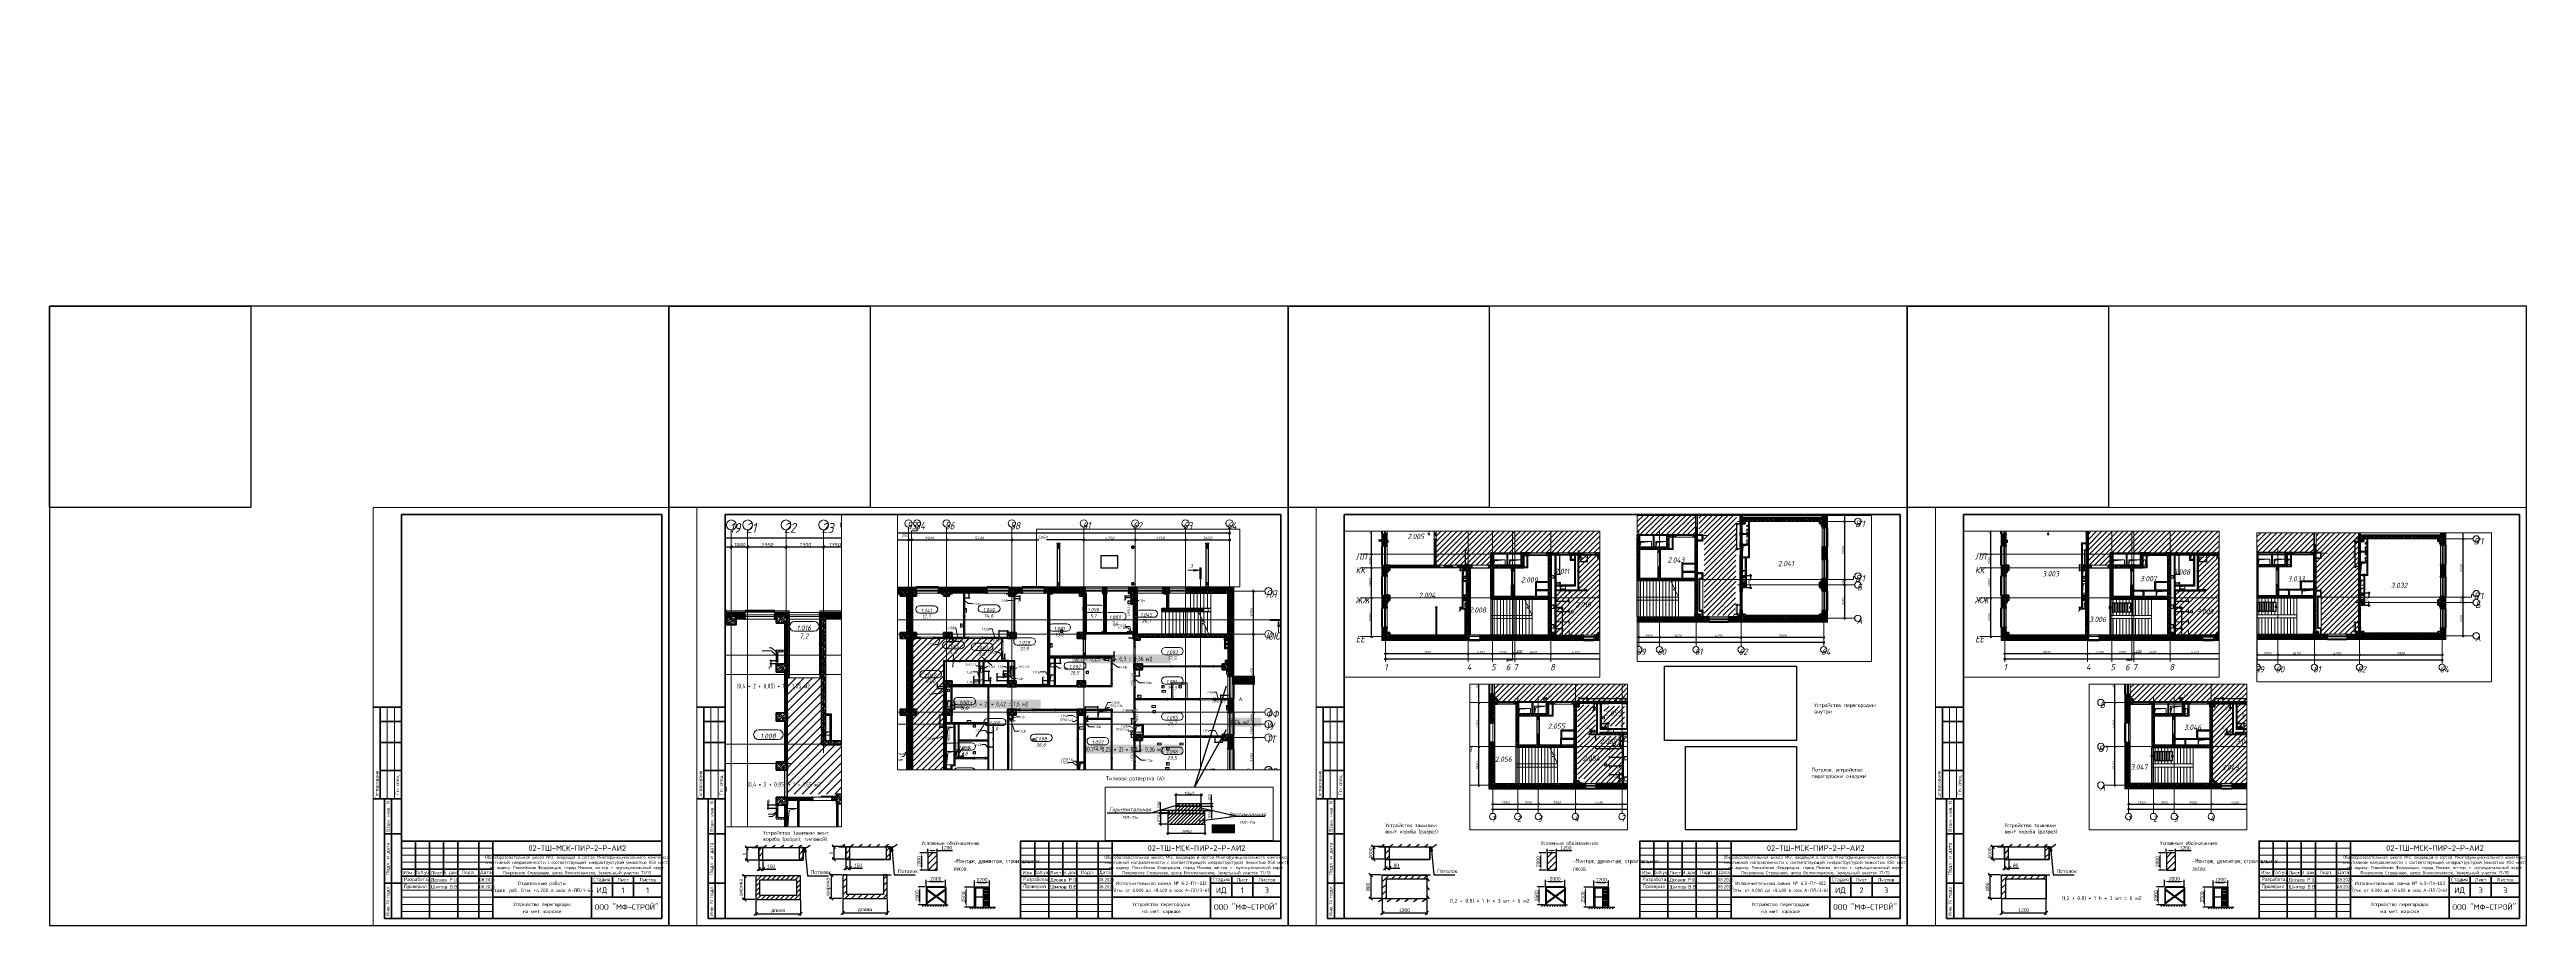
# Paper-space layout '6.2внткороб' of a CAD drawing. Header units: millimetres. Extents: x -143 to 1617, y 0 to 622.
# The model-space entities are those that its viewports show. They can reach past a viewport. Long polylines and large blocks are cut down to what shows.
import ezdxf
from ezdxf.enums import TextEntityAlignment as Align

# ---------------------------------------------------------------- set-up
doc = ezdxf.new("R2018")
doc.units = ezdxf.units.MM
for name, pattern in [('200_ШТРИХ_ш1п0_6_', [160, 100, -60]), ('50_200_ШТРИХ_1Т_ш5_п1_п1_', [700, 500, -100, 0, -100]), ('Штрих', [635, 317.5, -317.5])]:
    doc.linetypes.add(name, pattern=pattern)
for name, color, linetype, lineweight in [('0)ВЭ', 7, 'Continuous', 15), ('6.4.1) Окр пт с инж. ПТ2.16', 3, 'Continuous', 60), ('A-____-____-DIMS', 7, 'Continuous', 9), ('A-DETL-____-OTLN-4', 7, 'Continuous', 18), ('A-DETL-GENF-OTLN', 7, 'Continuous', 9), ('A-DOOR-OPNG-MCUT', 7, 'Continuous', 35), ('A-FLOR-____-OTLN', 7, 'Continuous', 9), ('A-GENM-____-HDLN', 7, 'Штрих', 9), ('A-GENM-____-IDEN', 7, 'Continuous', 9), ('A-GENM-____-MCUT', 7, 'Continuous', 25), ('A-GENM-____-OTLN', 7, 'Continuous', 9), ('A-GENM-____-OTLN-1', 7, 'Continuous', 25), ('A-GLAZ-____-IDEN', 7, 'Continuous', 9), ('A-GLAZ-____-OTLN', 7, 'Continuous', 9), ('A-WALL-____-MCUT', 7, 'Continuous', 13), ('A-WALL-____-MCUT-1', 7, 'Continuous', 9), ('A-WALL-____-MCUT-2', 7, 'Continuous', 50), ('A-WALL-____-MCUT-3', 7, 'Continuous', 9), ('A-WALL-____-OTLN', 7, 'Continuous', 9), ('A-WALL-____-PATT-1', 7, 'Continuous', 9), ('A-WALL-FNSH-MCUT-1', 7, 'Continuous', 9), ('G-____-____-SYMB', 7, 'Continuous', 9), ('G-____-____-TEXT', 7, 'Continuous', 9), ('I-WALL-____-OTLN', 7, 'Continuous', 9), ('S-BEAM-____-MCUT', 7, 'Continuous', 53), ('S-BEAM-____-OTLN', 7, 'Continuous', 9), ('S-COLS-____-MCUT', 7, 'Continuous', 50), ('S-COLS-____-OTLN', 7, 'Continuous', 9), ('S-GRID-____-IDEN', 7, 'Continuous', 9), ('S-GRID-____-OTLN', 7, 'Continuous', 9), ('S-GRID-____-OTLN-1', 7, '50_200_ШТРИХ_1Т_ш5_п1_п1_', 9), ('S-STRS-____-MBND', 7, 'Continuous', 9), ('S-STRS-____-OTLN-1', 7, 'Continuous', 9), ('Марки помещений', 7, 'Continuous', 9)]:
    doc.layers.add(name, color=color, linetype=linetype, lineweight=lineweight)
for name, color, linetype, lineweight, true_color in [('A-AREA-IDEN-1', 7, 'Continuous', 9, 0x000000), ('A-DETL-GENF-OTLN-3', 9, 'Continuous', 9, 0x808080), ('A-DETL-GENF-OTLN-4', 9, '200_ШТРИХ_ш1п0_6_', 9, 0x808080), ('A-DOOR-____-OTLN-1', 7, 'Continuous', 9, 0xffffff), ('A-GLAZ-____-OTLN-1', 7, 'Continuous', 9, 0xc0c0c0), ('A-WALL-____-PATT-2', 7, 'Continuous', 9, 0x787878), ('G-____-____-SYMB-1', 9, 'Continuous', 9, 0x808080)]:
    doc.layers.add(name, color=color, linetype=linetype, lineweight=lineweight, true_color=true_color)
doc.styles.add('ISOCPEUR_I', font='isocpeui.ttf', dxfattribs={"width": 0.9, "height": 2.5})
doc.styles.add('ISOCPEUR_I_10', font='isocpeui.ttf', dxfattribs={"width": 0.9, "height": 180})
doc.styles.add('ISOCPEUR_I_11', font='isocpeui.ttf', dxfattribs={"width": 0.9, "height": 200})
doc.styles.add('ISOCPEUR_I_2', font='isocpeui.ttf', dxfattribs={"width": 0.85, "height": 2.3})
doc.styles.add('ISOCPEUR_I_3', font='isocpeui.ttf', dxfattribs={"width": 0.85, "height": 2.2})
doc.styles.add('ISOCPEUR_I_7', font='isocpeui.ttf', dxfattribs={"width": 0.9, "height": 90})
doc.styles.add('ISOCPEUR_I_9', font='isocpeui.ttf', dxfattribs={"width": 0.9, "height": 250})
doc.styles.get("Standard").update_dxf_attribs({"font": 'arial.ttf'})
doc.styles.add('СПДС', font='isocpeur.ttf', dxfattribs={"width": 0.9})
doc.dimstyles.new('ISO-1_8_0_9К_СРЕДНИЙ_Кладочные_1', dxfattribs={"dimscale": 304.8, "dimtxt": 89.638306, "dimasz": 0.246063, "dimexe": 0.19685, "dimexo": 0, "dimgap": 0, "dimtad": 1, "dimdec": 3, "dimrnd": 0.001, "dimdsep": 46, "dimtxsty": 'ISOCPEUR_I_7', "dimblk1": 'OBLIQUE', "dimblk2": 'OBLIQUE', "dimsah": 1, "dimcen": 0.09, "dimdle": 0.19685, "dimazin": 0, "dimtfac": 1, "dimtdec": 4, "dimtix": 1, "dimtmove": 0, "dimatfit": 3, "dimfxl": 1, "dimtvp": 1, "dimtolj": 1, "dimtzin": 0, "dimarcsym": 2})
doc.dimstyles.new('ISO-1_8_0_9К_СРЕДНИЙ_Кладочные_2', dxfattribs={"dimscale": 304.8, "dimtxt": 89.638306, "dimasz": 0.246063, "dimexe": 0.19685, "dimexo": 0, "dimgap": 0, "dimtad": 1, "dimdec": 3, "dimrnd": 0.001, "dimdsep": 46, "dimtxsty": 'ISOCPEUR_I_7', "dimblk1": 'OBLIQUE', "dimblk2": 'OBLIQUE', "dimsah": 1, "dimcen": 0.09, "dimdle": 0.19685, "dimazin": 0, "dimtfac": 1, "dimtdec": 4, "dimtix": 1, "dimtmove": 1, "dimatfit": 3, "dimfxl": 1, "dimtvp": 1, "dimtolj": 1, "dimtzin": 0, "dimarcsym": 2})
doc.dimstyles.new('ISO-1_8_0_9К_СРЕДНИЙ_Кладочные_3', dxfattribs={"dimscale": 304.8, "dimtxt": 179.276612, "dimasz": 0.492126, "dimexe": 0.393701, "dimexo": 0, "dimgap": 0, "dimtad": 1, "dimdec": 3, "dimrnd": 0.001, "dimdsep": 46, "dimtxsty": 'ISOCPEUR_I_10', "dimblk1": 'OBLIQUE', "dimblk2": 'OBLIQUE', "dimsah": 1, "dimcen": 0.09, "dimdle": 0.393701, "dimazin": 0, "dimtfac": 1, "dimtdec": 4, "dimtix": 1, "dimtmove": 0, "dimatfit": 3, "dimfxl": 1, "dimtvp": 1, "dimtolj": 1, "dimtzin": 0, "dimarcsym": 2})
doc.dimstyles.new('ISO-1_8_0_9К_СРЕДНИЙ_Кладочные_4', dxfattribs={"dimscale": 304.8, "dimtxt": 179.276612, "dimasz": 0.492126, "dimexe": 0.393701, "dimexo": 0, "dimgap": 0, "dimtad": 1, "dimdec": 3, "dimrnd": 0.001, "dimdsep": 46, "dimtxsty": 'ISOCPEUR_I_10', "dimblk1": 'OBLIQUE', "dimblk2": 'OBLIQUE', "dimsah": 1, "dimcen": 0.09, "dimdle": 0.393701, "dimazin": 0, "dimtfac": 1, "dimtdec": 4, "dimtix": 1, "dimtmove": 1, "dimatfit": 3, "dimfxl": 1, "dimtvp": 1, "dimtolj": 1, "dimtzin": 0, "dimarcsym": 2})
doc.dimstyles.new('ISO-1_8_0_9К_СРЕДНИЙ_Кладочные_5', dxfattribs={"dimscale": 304.8, "dimtxt": 179.276612, "dimasz": 0.492126, "dimexe": 0.393701, "dimexo": 0, "dimgap": 0, "dimtad": 1, "dimdec": 3, "dimrnd": 0.001, "dimdsep": 46, "dimtxsty": 'ISOCPEUR_I_10', "dimblk1": 'OBLIQUE', "dimblk2": 'OBLIQUE', "dimsah": 1, "dimcen": 0.09, "dimdle": 0.393701, "dimazin": 0, "dimtfac": 1, "dimtdec": 4, "dimtix": 1, "dimtmove": 2, "dimatfit": 3, "dimfxl": 1, "dimtvp": 1, "dimtolj": 1, "dimtzin": 0, "dimarcsym": 2})
doc.dimstyles.new('ISO-25', dxfattribs={"dimtxt": 2.5, "dimasz": 2.5, "dimexe": 1.25, "dimexo": 0.625, "dimtad": 1, "dimtxsty": 'Standard', "dimcen": 2.5, "dimadec": 0, "dimazin": 0, "dimtfac": 1, "dimtmove": 0, "dimatfit": 3, "dimfxl": 1, "dimarcsym": 0})
doc.dimstyles.new('ISO-2_5_0_9К_БОЛЬШОЙ_ОСИ', dxfattribs={"dimscale": 304.8, "dimtxt": 248.995294, "dimasz": 0.492126, "dimexe": 0.393701, "dimexo": 0, "dimgap": 0, "dimtad": 1, "dimdec": 0, "dimzin": 0, "dimdsep": 46, "dimtxsty": 'ISOCPEUR_I_9', "dimblk1": 'OBLIQUE', "dimblk2": 'OBLIQUE', "dimsah": 1, "dimcen": 0.09, "dimdle": 0.393701, "dimazin": 0, "dimtfac": 1, "dimtdec": 4, "dimtix": 1, "dimtmove": 0, "dimatfit": 3, "dimfxl": 1, "dimtvp": 1, "dimtolj": 1, "dimtzin": 0, "dimarcsym": 2})
doc.dimstyles.new('ISO-2_5_0_9К_БОЛЬШОЙ_ОСИ_1', dxfattribs={"dimscale": 304.8, "dimtxt": 248.995294, "dimasz": 0.492126, "dimexe": 0.393701, "dimexo": 0, "dimgap": 0, "dimtad": 1, "dimdec": 0, "dimzin": 0, "dimdsep": 46, "dimtxsty": 'ISOCPEUR_I_9', "dimblk1": 'OBLIQUE', "dimblk2": 'OBLIQUE', "dimsah": 1, "dimcen": 0.09, "dimdle": 0.393701, "dimazin": 0, "dimtfac": 1, "dimtdec": 4, "dimtix": 1, "dimtmove": 1, "dimatfit": 3, "dimfxl": 1, "dimtvp": 1, "dimtolj": 1, "dimtzin": 0, "dimarcsym": 2})
doc.dimstyles.new('ISO-2_5_0_9К_БОЛЬШОЙ_ОСИ_2', dxfattribs={"dimscale": 304.8, "dimtxt": 248.995294, "dimasz": 0.492126, "dimexe": 0.393701, "dimexo": 0, "dimgap": 0, "dimtad": 1, "dimdec": 0, "dimzin": 0, "dimdsep": 46, "dimtxsty": 'ISOCPEUR_I_9', "dimblk1": 'OBLIQUE', "dimblk2": 'OBLIQUE', "dimsah": 1, "dimcen": 0.09, "dimdle": 0.393701, "dimazin": 0, "dimtfac": 1, "dimtdec": 4, "dimtix": 1, "dimtmove": 2, "dimatfit": 3, "dimfxl": 1, "dimtvp": 1, "dimtolj": 1, "dimtzin": 0, "dimarcsym": 2})
doc.dimstyles.new('Аннотативный', dxfattribs={"dimscale": 0, "dimtxt": 2.5, "dimasz": 2.5, "dimexe": 1.25, "dimexo": 0.625, "dimtad": 1, "dimtxsty": 'Standard', "dimcen": 2.5, "dimadec": 0, "dimazin": 0, "dimtfac": 1, "dimtmove": 0, "dimatfit": 3, "dimfxl": 1, "dimarcsym": 0})
picture_1 = doc.add_image_def('image1.jpg', size_in_pixel=(1024, 576))
picture_2 = doc.add_image_def('image2.jpg', size_in_pixel=(1280, 960))
pattern_1 = [(45, (0, -12.5565), (-2.245064, 2.245064), [])]
pattern_2 = [(45, (-2.017, -17.8476), (-2.245064, 2.245064), [])]
pattern_3 = [(45, (383.3574, -12.5565), (-2.245064, 2.245064), [])]
pattern_4 = [(45, (823.3574, -12.5565), (-2.245064, 2.245064), [])]
pattern_5 = [(135, (-140714.89, 451794.26), (-35.35534, -35.35534), [])]
pattern_6 = [(45, (2200, -55431.04), (-114.04925, 114.04925), []), (45, (2314.05, -55431.04), (-114.04925, 114.04925), [201.613, -40.323, 3.353, -36.97])]
pattern_7 = [(45, (2200, -61781.04), (-114.04925, 114.04925), []), (45, (2314.05, -61781.04), (-114.04925, 114.04925), [201.613, -40.323, 3.353, -36.97])]
pattern_8 = [(45, (-5300, -61781.04), (-114.04925, 114.04925), []), (45, (-5185.95, -61781.04), (-114.04925, 114.04925), [201.613, -40.323, 3.353, -36.97])]
pattern_9 = [(45, (-17950, -55431.04), (-114.04925, 114.04925), []), (45, (-17835.95, -55431.04), (-114.04925, 114.04925), [201.613, -40.323, 3.353, -36.97])]
pattern_10 = [(45, (-17950, -62931.04), (-114.04925, 114.04925), []), (45, (-17835.95, -62931.04), (-114.04925, 114.04925), [201.613, -40.323, 3.353, -36.97])]
pattern_11 = [(45, (-140714.89, 451794.26), (-70.71068, 70.71068), []), (135, (-140714.89, 451794.26), (-70.71068, -70.71068), [])]
pattern_12 = [(45, (-140714.89, 451794.26), (-35.35534, 35.35534), [])]
pattern_13 = [(45, (2200, -58931.04), (-114.04925, 114.04925), []), (45, (2314.05, -58931.04), (-114.04925, 114.04925), [201.613, -40.323, 3.353, -36.97])]
pattern_14 = [(45, (-5300, -58931.04), (-114.04925, 114.04925), []), (45, (-5185.95, -58931.04), (-114.04925, 114.04925), [201.613, -40.323, 3.353, -36.97])]
pattern_15 = [(45, (-13300, -55431.04), (-114.04925, 114.04925), []), (45, (-13185.95, -55431.04), (-114.04925, 114.04925), [201.613, -40.323, 3.353, -36.97])]
pattern_16 = [(45, (-140714.89, 451794.26), (-84.85281, 84.85281), [])]
pattern_17 = [(45, (-140714.89, 451794.26), (-114.04925, 114.04925), []), (45, (-140600.84, 451794.26), (-114.04925, 114.04925), [201.612, -40.322, 3.353, -36.97])]
pattern_18 = [(45, (-140714.89, 451794.26), (-85.53659, 85.53659), []), (45, (-140657.87, 451794.26), (-85.53659, 85.53659), [])]
pattern_19 = [(45, (-101000, 1668.96), (-114.04925, 114.04925), []), (45, (-100885.95, 1668.96), (-114.04925, 114.04925), [201.613, -40.323, 3.353, -36.97])]
pattern_20 = [(45, (-93500, 1668.96), (-114.04925, 114.04925), []), (45, (-93385.95, 1668.96), (-114.04925, 114.04925), [201.613, -40.323, 3.353, -36.97])]
pattern_21 = [(45, (-101000, -7331.04), (-114.04925, 114.04925), []), (45, (-100885.95, -7331.04), (-114.04925, 114.04925), [201.613, -40.323, 3.353, -36.97])]
pattern_22 = [(45, (-93500, -7331.04), (-114.04925, 114.04925), []), (45, (-93385.95, -7331.04), (-114.04925, 114.04925), [201.613, -40.323, 3.353, -36.97])]
pattern_23 = [(45, (-101000, -1331.04), (-114.04925, 114.04925), []), (45, (-100885.95, -1331.04), (-114.04925, 114.04925), [201.613, -40.323, 3.353, -36.97])]
pattern_24 = [(45, (-93500, -1331.04), (-114.04925, 114.04925), []), (45, (-93385.95, -1331.04), (-114.04925, 114.04925), [201.613, -40.323, 3.353, -36.97])]
pattern_25 = [(45, (-5550, -5831.04), (-114.0493, 114.0493), []), (45, (-5435.95, -5831.04), (-114.0493, 114.0493), [201.613, -40.323, 3.353, -36.97])]
pattern_26 = [(45, (-5550, 1668.96), (-114.0493, 114.0493), []), (45, (-5435.95, 1668.96), (-114.0493, 114.0493), [201.613, -40.323, 3.353, -36.97])]
pattern_27 = [(45, (-89250, 1668.96), (-114.04925, 114.04925), []), (45, (-89135.95, 1668.96), (-114.04925, 114.04925), [201.613, -40.323, 3.353, -36.97])]
pattern_28 = [(45, (2200, -6081.04), (-114.0493, 114.0493), []), (45, (2314.05, -6081.04), (-114.0493, 114.0493), [201.612, -40.322, 3.353, -36.97])]
pattern_29 = [(135, (-264901.3, 451794.26), (-35.35534, -35.35534), [])]
pattern_30 = [(45, (-264901.3, 451794.26), (-70.71068, 70.71068), []), (135, (-264901.3, 451794.26), (-70.71068, -70.71068), [])]
pattern_31 = [(45, (-264901.3, 451794.26), (-35.35534, 35.35534), [])]
pattern_32 = [(45, (-264901.3, 451794.26), (-114.04925, 114.04925), []), (45, (-264787.25, 451794.26), (-114.04925, 114.04925), [201.612, -40.322, 3.353, -36.97])]
pattern_33 = [(45, (-264901.3, 451794.26), (-84.85281, 84.85281), [])]
pattern_34 = [(45, (-264901.3, 451794.26), (-85.53659, 85.53659), []), (45, (-264844.28, 451794.26), (-85.53659, 85.53659), [])]
pattern_35 = [(45, (-264901.3, 451794.26), (-114.04925, 114.04925), []), (45, (-264787.25, 451794.26), (-114.04925, 114.04925), [201.612, -40.322, 3.353, -36.97])]
pattern_36 = [(135, (-264901.3, 451794.26), (-35.35534, -35.35534), [])]
pattern_37 = [(45, (-264901.3, 451794.26), (-70.71068, 70.71068), []), (135, (-264901.3, 451794.26), (-70.71068, -70.71068), [])]
pattern_38 = [(45, (-264901.3, 451794.26), (-84.85281, 84.85281), [])]
pattern_39 = [(45, (-264901.3, 451794.26), (-35.35534, 35.35534), [])]
pattern_40 = [(45, (-264901.3, 451794.26), (-85.53659, 85.53659), []), (45, (-264844.28, 451794.26), (-85.53659, 85.53659), [])]
pattern_41 = [(135, (-425830.77, 451794.26), (-35.35534, -35.35534), [])]
pattern_42 = [(45, (-425830.77, 451794.26), (-114.04925, 114.04925), []), (45, (-425716.72, 451794.26), (-114.04925, 114.04925), [201.612, -40.322, 3.353, -36.97])]
pattern_43 = [(45, (-425830.77, 451794.26), (-84.85281, 84.85281), [])]
pattern_44 = [(45, (-425830.77, 451794.26), (-35.35534, 35.35534), [])]
pattern_45 = [(45, (-425830.77, 451794.26), (-85.53659, 85.53659), []), (45, (-425773.75, 451794.26), (-85.53659, 85.53659), [])]
pattern_46 = [(0, (-425830.771, 451794.26), (81.28, 20.32), [3.353, -57.607, 3.353, -57.607, -325.12]), (0, (-425830.771, 451794.26), (81.28, 20.32), [-121.92, 3.353, -118.567, 3.353, -57.607, -142.24]), (0, (-425830.771, 451794.26), (81.28, 20.32), [-304.8, 3.353, -37.287, 3.353, -98.247]), (120, (-425800.291, 451804.42), (-58.2376362, 60.2305448), [3.353, -57.607, 3.353, -57.607, -325.12]), (120, (-425800.291, 451804.42), (-58.2376362, 60.2305448), [-121.92, 3.353, -118.567, 3.353, -57.607, -142.24]), (120, (-425800.291, 451804.42), (-58.2376362, 60.2305448), [-304.8, 3.353, -37.287, 3.353, -98.247]), (240, (-425790.131, 451845.06), (-23.0423638, -80.5505448), [3.353, -57.607, 3.353, -57.607, -325.12]), (240, (-425790.131, 451845.06), (-23.0423638, -80.5505448), [-121.92, 3.353, -118.567, 3.353, -57.607, -142.24]), (240, (-425790.131, 451845.06), (-23.0423638, -80.5505448), [-304.8, 3.353, -37.287, 3.353, -98.247])]
pattern_47 = [(45, (-425830.77, 451794.26), (-70.71068, 70.71068), []), (135, (-425830.77, 451794.26), (-70.71068, -70.71068), [])]

# ---------------------------------------------------------------- blocks, each defined once
blk = doc.blocks.new('*U5467')
at = {"color": 4}
blk.add_lwpolyline([(-220, -220), (220, -220), (220, 220), (-220, 220)], close=True, dxfattribs=at)
at = {"color": 3}
blk.add_lwpolyline([(-220, 220), (-77, 220), (-77, 77), (-220, 77)], close=True, dxfattribs=at)
blk = doc.blocks.new('*U5468')
at = {"color": 0, "linetype": 'ByBlock', "lineweight": -2, "transparency": 16777216}
for p in [(0, 0), (440, 0), (880, 0), (1320, 0)]:
    blk.add_blockref('*U5467', p, dxfattribs=at)
blk = doc.blocks.new('*U2215')
at = {"lineweight": 0}
blk.add_lwpolyline([(-205, -5), (5, -5), (5, 292), (-205, 292)], close=True, dxfattribs=at)
at = {"color": 0, "linetype": 'Continuous', "lineweight": 50}
blk.add_lwpolyline([(-185, 287), (0, 287), (0, 0), (-185, 0)], close=True, dxfattribs=at)
at = {"lineweight": 35}
for points in [[(-185, 150), (-205, 150)], [(-200, 85), (-200, 150)], [(-185, 140), (-200, 140)], [(-185, 125), (-200, 125)], [(-185, 105), (-200, 105)], [(-185, 85), (-205, 85)], [(-185, 85), (-197, 85), (-197, 0), (-185, 0)], [(-192, 0), (-192, 85)], [(-185, 60), (-197, 60)], [(-175, 55), (-175, 30)], [(-165, 55), (-165, 0)], [(-155, 55), (-155, 30)], [(-145, 55), (-145, 0)], [(-130, 55), (-130, 0)], [(-120, 55), (-120, 0)], [(-120, 45), (0, 45)], [(-185, 25), (-197, 25)], [(-185, 35), (-120, 35)], [(-185, 30), (0, 30)], [(-50, 30), (-50, 0)], [(-50, 25), (0, 25)], [(-35, 30), (-35, 15)], [(-20, 30), (-20, 15)], [(-120, 15), (0, 15)]]:
    blk.add_lwpolyline(points, dxfattribs=at)
at = {"lineweight": 18}
for points in [[(-195, 85), (-195, 150)], [(-190, 85), (-190, 150)], [(-185, 50), (-120, 50)], [(-185, 45), (-120, 45)], [(-185, 40), (-120, 40)], [(-185, 25), (-120, 25)], [(-185, 20), (-120, 20)], [(-185, 15), (-120, 15)], [(-185, 10), (-120, 10)], [(-185, 5), (-120, 5)]]:
    blk.add_lwpolyline(points, dxfattribs=at)
at = {"lineweight": 35}
blk.add_lwpolyline([(-185, 0), (0, 0), (0, 55), (-185, 55)], close=True, dxfattribs=at)
at = {"lineweight": 0}
blk.add_lwpolyline([(0, -5), (5, -5), (5, 0)], dxfattribs=at)
at = {"lineweight": -2, "char_height": 2.5, "attachment_point": 5, "rotation": 90, "style": 'СПДС'}
for s, insert, width in [('Согласовано', (-202.5, 95), 19.991), ('Гл. спец.', (-187.5, 95), 19.991), ('Взам. инв. N', (-194.5, 72.5), 24.991), ('Подл. и дата', (-194.5, 42.5), 34.991), ('Инв. N подл.', (-194.5, 12.5), 24.991)]:
    blk.add_mtext(s, dxfattribs=dict(at, insert=insert, width=width))
at = {"insert": (-119.3, 44.6), "char_height": 2.2, "attachment_point": 1, "style": 'СПДС'}
blk.add_mtext_dynamic_manual_height_columns('\\pxqc;Общеобразовательная школа №2, входящая в состав Многофункционального комплекса спортивной направленности с соответствующей инфраструктурой (емкостью 850 мест) \\Pпо адресу: Российская Федерация, город Москва, вн.тер. г. муниципальный округ Покровское-Стрешнево, шоссе Волоколамское, земельный участок 71/15', width=118.293, gutter_width=0, heights=[15.2], dxfattribs=at)
at = {"lineweight": -2, "char_height": 2.5, "style": 'СПДС'}
for s, insert, width, attachment_point in [('Разработал', (-183.1, 27.5), 17.953, 4), ('Проверил', (-183.1, 22.5), 17.953, 4), ('Изм.', (-180, 32.5), 10, 5), ('Кол.уч.', (-170, 32.5), 10, 5), ('Лист', (-160, 32.5), 10, 5), ('N док.', (-150, 32.5), 10, 5), ('Подп.', (-137.5, 32.5), 15, 5), ('Дата', (-125, 32.5), 10, 5), ('Стадия', (-42.5, 27.5), 15, 5), ('Лист', (-27.5, 27.5), 15, 5), ('Листов', (-10, 27.5), 20, 5)]:
    blk.add_mtext(s, dxfattribs=dict(at, insert=insert, width=width, attachment_point=attachment_point))
at = {"lineweight": 30, "width": 0.9, "flags": 104}
blk.add_attdef('ШАПКА', text='', height=3, dxfattribs=at).set_placement((-135, 281), align=Align.MIDDLE_CENTER)
at = {"style": 'СПДС'}
for tag, height, p in [('ШИФР_ПРОЕКТА', 4, (-60, 50)), ('НАИМЕНОВАНИЕ_ОБЪЕКТА2', 2.5, (-85, 20)), ('НАИМЕНОВАНИЕ_ОБЪЕКТА', 2.5, (-85, 25)), ('СТАДИЯ', 4, (-42.5, 20)), ('ЛИСТ_первый', 4, (-27.5, 20)), ('ЛИСТОВ', 4, (-10, 20)), ('НАИМЕНОВАНИЕ_ЧЕРТЕЖА2', 2.5, (-85, 5)), ('НАИМЕНОВАНИЕ_ЧЕРТЕЖА1', 2.5, (-85, 10)), ('ОРГАНИЗАЦИЯ_РАЗРАБОТЧИК1', 4, (-25, 8.1))]:
    blk.add_attdef(tag, text='', height=height, dxfattribs=at).set_placement(p, align=Align.MIDDLE_CENTER)
for tag, p in [('РАЗРАБОТЧИК', (-164, 27.5)), ('РУК.ГРУППЫ', (-164, 22.5))]:
    blk.add_attdef(tag, text='', height=2.5, dxfattribs=at).set_placement(p, align=Align.MIDDLE_LEFT)
at = {"style": 'СПДС', "width": 0.9}
for p in [(-129.6, 26.4), (-129.6, 21.4)]:
    blk.add_attdef('ДАТА', p, '', height=2.3, dxfattribs=at)
blk = doc.blocks.new('*U2202')
at = {"lineweight": 0}
blk.add_lwpolyline([(-415, -5), (5, -5), (5, 292), (-415, 292)], close=True, dxfattribs=at)
at = {"color": 0, "linetype": 'Continuous', "lineweight": 50}
blk.add_lwpolyline([(-395, 287), (0, 287), (0, 0), (-395, 0)], close=True, dxfattribs=at)
at = {"lineweight": 35}
for points in [[(-395, 150), (-415, 150)], [(-410, 85), (-410, 150)], [(-395, 140), (-410, 140)], [(-395, 125), (-410, 125)], [(-395, 105), (-410, 105)], [(-395, 85), (-415, 85)], [(-395, 85), (-407, 85), (-407, 0), (-395, 0)], [(-402, 0), (-402, 85)], [(-395, 60), (-407, 60)], [(-175, 55), (-175, 30)], [(-165, 55), (-165, 0)], [(-155, 55), (-155, 30)], [(-145, 55), (-145, 0)], [(-130, 55), (-130, 0)], [(-120, 55), (-120, 0)], [(-120, 45), (0, 45)], [(-395, 25), (-407, 25)], [(-185, 35), (-120, 35)], [(-185, 30), (0, 30)], [(-50, 30), (-50, 0)], [(-50, 25), (0, 25)], [(-35, 30), (-35, 15)], [(-20, 30), (-20, 15)], [(-120, 15), (0, 15)]]:
    blk.add_lwpolyline(points, dxfattribs=at)
at = {"lineweight": 18}
for points in [[(-405, 85), (-405, 150)], [(-400, 85), (-400, 150)], [(-185, 50), (-120, 50)], [(-185, 45), (-120, 45)], [(-185, 40), (-120, 40)], [(-185, 25), (-120, 25)], [(-185, 20), (-120, 20)], [(-185, 15), (-120, 15)], [(-185, 10), (-120, 10)], [(-185, 5), (-120, 5)]]:
    blk.add_lwpolyline(points, dxfattribs=at)
at = {"lineweight": 35}
blk.add_lwpolyline([(-185, 0), (0, 0), (0, 55), (-185, 55)], close=True, dxfattribs=at)
at = {"lineweight": 0}
blk.add_lwpolyline([(0, -5), (5, -5), (5, 0)], dxfattribs=at)
at = {"lineweight": -2, "char_height": 2.5, "attachment_point": 5, "rotation": 90, "style": 'СПДС'}
for s, insert, width in [('Согласовано', (-412.5, 95), 19.991), ('Гл. спец.', (-397.5, 95), 19.991), ('Взам. инв. N', (-404.5, 72.5), 24.991), ('Подл. и дата', (-404.5, 42.5), 34.991), ('Инв. N подл.', (-404.5, 12.5), 24.991)]:
    blk.add_mtext(s, dxfattribs=dict(at, insert=insert, width=width))
at = {"insert": (-119.3, 44.6), "char_height": 2.2, "attachment_point": 1, "style": 'СПДС'}
blk.add_mtext_dynamic_manual_height_columns('\\pxqc;Общеобразовательная школа №2, входящая в состав Многофункционального комплекса спортивной направленности с соответствующей инфраструктурой (емкостью 850 мест) \\Pпо адресу: Российская Федерация, город Москва, вн.тер. г. муниципальный округ Покровское-Стрешнево, шоссе Волоколамское, земельный участок 71/15', width=118.293, gutter_width=0, heights=[15.2], dxfattribs=at)
at = {"lineweight": -2, "char_height": 2.5, "style": 'СПДС'}
for s, insert, width, attachment_point in [('Разработал', (-183.1, 27.5), 17.953, 4), ('Проверил', (-183.1, 22.5), 17.953, 4), ('Изм.', (-180, 32.5), 10, 5), ('Кол.уч.', (-170, 32.5), 10, 5), ('Лист', (-160, 32.5), 10, 5), ('N док.', (-150, 32.5), 10, 5), ('Подп.', (-137.5, 32.5), 15, 5), ('Дата', (-125, 32.5), 10, 5), ('Стадия', (-42.5, 27.5), 15, 5), ('Лист', (-27.5, 27.5), 15, 5), ('Листов', (-10, 27.5), 20, 5)]:
    blk.add_mtext(s, dxfattribs=dict(at, insert=insert, width=width, attachment_point=attachment_point))
at = {"lineweight": 30, "width": 0.9, "flags": 104}
blk.add_attdef('ШАПКА', text='', height=3, dxfattribs=at).set_placement((-135, 281), align=Align.MIDDLE_CENTER)
at = {"style": 'СПДС'}
for tag, height, p in [('ШИФР_ПРОЕКТА', 4, (-60, 50)), ('НАИМЕНОВАНИЕ_ОБЪЕКТА2', 2.5, (-85, 20)), ('НАИМЕНОВАНИЕ_ОБЪЕКТА', 2.5, (-85, 25)), ('СТАДИЯ', 4, (-42.5, 20)), ('ЛИСТ_первый', 4, (-27.5, 20)), ('ЛИСТОВ', 4, (-10, 20)), ('НАИМЕНОВАНИЕ_ЧЕРТЕЖА2', 2.5, (-85, 5)), ('НАИМЕНОВАНИЕ_ЧЕРТЕЖА1', 2.5, (-85, 10)), ('ОРГАНИЗАЦИЯ_РАЗРАБОТЧИК1', 4, (-25, 8.1))]:
    blk.add_attdef(tag, text='', height=height, dxfattribs=at).set_placement(p, align=Align.MIDDLE_CENTER)
for tag, p in [('РАЗРАБОТЧИК', (-164, 27.5)), ('РУК.ГРУППЫ', (-164, 22.5))]:
    blk.add_attdef(tag, text='', height=2.5, dxfattribs=at).set_placement(p, align=Align.MIDDLE_LEFT)
at = {"style": 'СПДС', "width": 0.9}
for p in [(-129.6, 26.4), (-129.6, 21.4)]:
    blk.add_attdef('ДАТА', p, '', height=2.3, dxfattribs=at)
blk = doc.blocks.new('*D5469')
at = {"color": 0, "lineweight": -2, "transparency": 16777216}
for p, q in [((480.5, 51.6), (475.5, 51.6)), ((480.5, 39.2), (475.5, 39.2)), ((476.7, 41.7), (476.7, 49.1))]:
    blk.add_line(p, q, dxfattribs=at)
at = {"color": 0, "lineweight": 30, "transparency": 16777216}
for points in [[(476.3, 49.1), (477.1, 49.1), (476.7, 51.6)], [(476.3, 41.7), (477.1, 41.7), (476.7, 39.2)]]:
    blk.add_solid(points, dxfattribs=at)
at = {"layer": 'Defpoints', "color": 0, "lineweight": 30, "transparency": 16777216}
for p in [(476.7, 51.6), (481.1, 51.6), (481.1, 39.2)]:
    blk.add_point(p, dxfattribs=at)
at = {"color": 0, "lineweight": 25, "transparency": 16777216, "insert": (474.8, 45.4), "char_height": 2.5, "attachment_point": 5, "rotation": 90}
blk.add_mtext('2000', dxfattribs=at)
blk = doc.blocks.new('*D5470')
at = {"color": 0, "lineweight": -2, "transparency": 16777216}
for p, q in [((481.1, 52.3), (481.1, 54.4)), ((483.6, 53.2), (485.2, 53.2)), ((487.7, 52.3), (487.7, 54.4)), ((487.7, 53.2), (498.7, 53.2))]:
    blk.add_line(p, q, dxfattribs=at)
at = {"color": 0, "lineweight": 30, "transparency": 16777216}
for points in [[(483.6, 53.6), (483.6, 52.8), (481.1, 53.2)], [(485.2, 53.6), (485.2, 52.8), (487.7, 53.2)]]:
    blk.add_solid(points, dxfattribs=at)
at = {"layer": 'Defpoints', "color": 0, "lineweight": 30, "transparency": 16777216}
for p in [(487.7, 53.2), (481.1, 51.6), (487.7, 51.6)]:
    blk.add_point(p, dxfattribs=at)
at = {"color": 0, "lineweight": 25, "transparency": 16777216, "insert": (494.5, 55.1), "char_height": 2.5, "attachment_point": 5}
blk.add_mtext('1200', dxfattribs=at)
blk = doc.blocks.new('*D5471')
at = {"color": 0, "lineweight": -2, "transparency": 16777216}
for p, q in [((479.9, 28.2), (479.9, 32.4)), ((482.4, 31.2), (491.2, 31.2)), ((493.7, 28.2), (493.7, 32.4))]:
    blk.add_line(p, q, dxfattribs=at)
at = {"color": 0, "lineweight": 30, "transparency": 16777216}
for points in [[(482.4, 31.6), (482.4, 30.7), (479.9, 31.2)], [(491.2, 31.6), (491.2, 30.7), (493.7, 31.2)]]:
    blk.add_solid(points, dxfattribs=at)
at = {"layer": 'Defpoints', "color": 0, "lineweight": 30, "transparency": 16777216}
for p in [(479.9, 27.5), (493.7, 31.2), (493.7, 27.5)]:
    blk.add_point(p, dxfattribs=at)
at = {"color": 0, "lineweight": 25, "transparency": 16777216, "insert": (486.8, 33.1), "char_height": 2.5, "attachment_point": 5}
blk.add_mtext('2000', dxfattribs=at)
blk = doc.blocks.new('*D5472')
at = {"color": 0, "lineweight": -2, "transparency": 16777216}
for p, q in [((479.3, 27.5), (474.1, 27.5)), ((475.4, 17.2), (475.4, 25)), ((479.3, 14.7), (474.1, 14.7))]:
    blk.add_line(p, q, dxfattribs=at)
at = {"color": 0, "lineweight": 30, "transparency": 16777216}
for points in [[(475, 25), (475.8, 25), (475.4, 27.5)], [(475, 17.2), (475.8, 17.2), (475.4, 14.7)]]:
    blk.add_solid(points, dxfattribs=at)
at = {"layer": 'Defpoints', "color": 0, "lineweight": 30, "transparency": 16777216}
for p in [(475.4, 27.5), (479.9, 27.5), (479.9, 14.7)]:
    blk.add_point(p, dxfattribs=at)
at = {"color": 0, "lineweight": 25, "transparency": 16777216, "insert": (473.5, 21.1), "char_height": 2.5, "width": 8.611, "attachment_point": 5, "rotation": 90}
blk.add_mtext('2500', dxfattribs=at)
blk = doc.blocks.new('*D5473')
at = {"color": 0, "lineweight": -2, "transparency": 16777216}
for p, q in [((514.3, 27.8), (514.3, 31.9)), ((516.8, 30.6), (522.3, 30.6)), ((524.8, 27.8), (524.8, 31.9))]:
    blk.add_line(p, q, dxfattribs=at)
at = {"color": 0, "lineweight": 30, "transparency": 16777216}
for points in [[(516.8, 31.1), (516.8, 30.2), (514.3, 30.6)], [(522.3, 31.1), (522.3, 30.2), (524.8, 30.6)]]:
    blk.add_solid(points, dxfattribs=at)
at = {"layer": 'Defpoints', "color": 0, "lineweight": 30, "transparency": 16777216}
for p in [(514.3, 27.2), (524.8, 30.6), (524.8, 27.2)]:
    blk.add_point(p, dxfattribs=at)
at = {"color": 0, "transparency": 16777216, "insert": (519.6, 32.5), "char_height": 2.5, "attachment_point": 5}
blk.add_mtext('1200', dxfattribs=at)
blk = doc.blocks.new('*D5474')
at = {"color": 0, "lineweight": -2, "transparency": 16777216}
for p, q in [((513.7, 27.2), (507.1, 27.2)), ((508.3, 15.6), (508.3, 24.7)), ((513.7, 13.1), (507.1, 13.1))]:
    blk.add_line(p, q, dxfattribs=at)
at = {"color": 0, "lineweight": 30, "transparency": 16777216}
for points in [[(507.9, 24.7), (508.8, 24.7), (508.3, 27.2)], [(507.9, 15.6), (508.8, 15.6), (508.3, 13.1)]]:
    blk.add_solid(points, dxfattribs=at)
at = {"layer": 'Defpoints', "color": 0, "lineweight": 30, "transparency": 16777216}
for p in [(508.3, 27.2), (514.3, 27.2), (514.3, 13.1)]:
    blk.add_point(p, dxfattribs=at)
at = {"color": 0, "transparency": 16777216, "insert": (506.4, 20.2), "char_height": 2.5, "attachment_point": 5, "rotation": 90}
blk.add_mtext('2500', dxfattribs=at)
blk = doc.blocks.new('_Oblique')
at = {"color": 0, "linetype": 'ByBlock', "lineweight": -2}
blk.add_line((-0.5, -0.5), (0.5, 0.5), dxfattribs=at)
blk = doc.blocks.new('*D5475')
at = {"color": 0, "lineweight": -2, "transparency": 16777216}
for p, q in [((361, 45.7), (361, 38.8)), ((361, 40), (363.9, 40)), ((363.9, 45.7), (363.9, 38.8)), ((363.9, 40), (373, 40))]:
    blk.add_line(p, q, dxfattribs=at)
at = {"layer": 'Defpoints', "color": 0, "lineweight": 30, "transparency": 16777216}
for p in [(361, 46.3), (363.9, 46.3), (363.9, 40)]:
    blk.add_point(p, dxfattribs=at)
at = {"color": 0, "lineweight": -2, "transparency": 16777216, "xscale": 2.5, "yscale": 2.5, "zscale": 2.5, "rotation": 180}
blk.add_blockref('_Oblique', (361, 40), dxfattribs=at)
at = {"color": 0, "lineweight": -2, "transparency": 16777216, "xscale": 2.5, "yscale": 2.5, "zscale": 2.5}
blk.add_blockref('_Oblique', (363.9, 40), dxfattribs=at)
at = {"color": 0, "lineweight": 25, "transparency": 16777216, "insert": (369.7, 41.9), "char_height": 2.5, "attachment_point": 5}
blk.add_mtext('150', dxfattribs=at)
blk = doc.blocks.new('*D5476')
at = {"color": 0, "lineweight": -2, "transparency": 16777216}
for p, q in [((360.3, 55.3), (351.3, 55.3)), ((352.5, 55.3), (352.5, 46.3)), ((360.3, 46.3), (351.3, 46.3))]:
    blk.add_line(p, q, dxfattribs=at)
at = {"layer": 'Defpoints', "color": 0, "lineweight": 30, "transparency": 16777216}
for p in [(361, 55.3), (352.5, 46.3), (361, 46.3)]:
    blk.add_point(p, dxfattribs=at)
at = {"color": 0, "lineweight": -2, "transparency": 16777216, "xscale": 2.5, "yscale": 2.5, "zscale": 2.5}
for p, rotation in [((352.5, 55.3), 90), ((352.5, 46.3), 270)]:
    blk.add_blockref('_Oblique', p, dxfattribs=dict(at, rotation=rotation))
at = {"color": 0, "lineweight": 25, "transparency": 16777216, "insert": (350.7, 50.8), "char_height": 2.5, "attachment_point": 5, "rotation": 90}
blk.add_mtext('h', dxfattribs=at)
blk = doc.blocks.new('*D5477')
at = {"color": 0, "lineweight": -2, "transparency": 16777216}
for p, q in [((358.8, 17.9), (358.8, 7.1)), ((390.5, 17.9), (390.5, 7.1)), ((358.8, 8.3), (390.5, 8.3))]:
    blk.add_line(p, q, dxfattribs=at)
at = {"layer": 'Defpoints', "color": 0, "lineweight": 30, "transparency": 16777216}
for p in [(358.8, 18.5), (390.5, 18.5), (390.5, 8.3)]:
    blk.add_point(p, dxfattribs=at)
at = {"color": 0, "lineweight": -2, "transparency": 16777216, "xscale": 2.5, "yscale": 2.5, "zscale": 2.5, "rotation": 180}
blk.add_blockref('_Oblique', (358.8, 8.3), dxfattribs=at)
at = {"color": 0, "lineweight": -2, "transparency": 16777216, "xscale": 2.5, "yscale": 2.5, "zscale": 2.5}
blk.add_blockref('_Oblique', (390.5, 8.3), dxfattribs=at)
at = {"color": 0, "lineweight": 25, "transparency": 16777216, "insert": (374.7, 10.4), "char_height": 2.5, "attachment_point": 5}
blk.add_mtext('длина', dxfattribs=at)
blk = doc.blocks.new('*D5478')
at = {"color": 0, "lineweight": -2, "transparency": 16777216}
for p, q in [((358.2, 35.2), (349.4, 35.2)), ((350.7, 35.2), (350.7, 18.5)), ((358.2, 18.5), (349.4, 18.5))]:
    blk.add_line(p, q, dxfattribs=at)
at = {"layer": 'Defpoints', "color": 0, "lineweight": 30, "transparency": 16777216}
for p in [(358.8, 35.2), (350.7, 18.5), (358.8, 18.5)]:
    blk.add_point(p, dxfattribs=at)
at = {"color": 0, "lineweight": -2, "transparency": 16777216, "xscale": 2.5, "yscale": 2.5, "zscale": 2.5}
for p, rotation in [((350.7, 35.2), 90), ((350.7, 18.5), 270)]:
    blk.add_blockref('_Oblique', p, dxfattribs=dict(at, rotation=rotation))
at = {"color": 0, "lineweight": 25, "transparency": 16777216, "insert": (348.5, 26.9), "char_height": 2.5, "attachment_point": 5, "rotation": 90}
blk.add_mtext('ширина', dxfattribs=at)
blk = doc.blocks.new('*D5481')
at = {"color": 0, "lineweight": -2, "transparency": 16777216}
for p, q in [((422.7, 46.3), (422.7, 39.4)), ((422.7, 40.7), (425.7, 40.7)), ((425.7, 46.3), (425.7, 39.4)), ((425.7, 40.7), (434.7, 40.7))]:
    blk.add_line(p, q, dxfattribs=at)
at = {"layer": 'Defpoints', "color": 0, "lineweight": 30, "transparency": 16777216}
for p in [(422.7, 47), (425.7, 47), (425.7, 40.7)]:
    blk.add_point(p, dxfattribs=at)
at = {"color": 0, "lineweight": -2, "transparency": 16777216, "xscale": 2.5, "yscale": 2.5, "zscale": 2.5, "rotation": 180}
blk.add_blockref('_Oblique', (422.7, 40.7), dxfattribs=at)
at = {"color": 0, "lineweight": -2, "transparency": 16777216, "xscale": 2.5, "yscale": 2.5, "zscale": 2.5}
blk.add_blockref('_Oblique', (425.7, 40.7), dxfattribs=at)
at = {"color": 0, "lineweight": 25, "transparency": 16777216, "insert": (431.5, 42.6), "char_height": 2.5, "attachment_point": 5}
blk.add_mtext('150', dxfattribs=at)
blk = doc.blocks.new('*D5482')
at = {"color": 0, "lineweight": -2, "transparency": 16777216}
for p, q in [((422.1, 56), (413.1, 56)), ((414.3, 56), (414.3, 47)), ((422.1, 47), (413.1, 47))]:
    blk.add_line(p, q, dxfattribs=at)
at = {"layer": 'Defpoints', "color": 0, "lineweight": 30, "transparency": 16777216}
for p in [(422.7, 56), (414.3, 47), (422.7, 47)]:
    blk.add_point(p, dxfattribs=at)
at = {"color": 0, "lineweight": -2, "transparency": 16777216, "xscale": 2.5, "yscale": 2.5, "zscale": 2.5}
for p, rotation in [((414.3, 56), 90), ((414.3, 47), 270)]:
    blk.add_blockref('_Oblique', p, dxfattribs=dict(at, rotation=rotation))
at = {"color": 0, "lineweight": 25, "transparency": 16777216, "insert": (412.4, 51.5), "char_height": 2.5, "attachment_point": 5, "rotation": 90}
blk.add_mtext('h', dxfattribs=at)
blk = doc.blocks.new('*D5479')
at = {"color": 0, "lineweight": -2, "transparency": 16777216}
for p, q in [((420.6, 18.5), (420.6, 7.7)), ((452.3, 18.5), (452.3, 7.7)), ((420.6, 8.9), (452.3, 8.9))]:
    blk.add_line(p, q, dxfattribs=at)
at = {"layer": 'Defpoints', "color": 0, "lineweight": 30, "transparency": 16777216}
for p in [(420.6, 19.1), (452.3, 19.1), (452.3, 8.9)]:
    blk.add_point(p, dxfattribs=at)
at = {"color": 0, "lineweight": -2, "transparency": 16777216, "xscale": 2.5, "yscale": 2.5, "zscale": 2.5, "rotation": 180}
blk.add_blockref('_Oblique', (420.6, 8.9), dxfattribs=at)
at = {"color": 0, "lineweight": -2, "transparency": 16777216, "xscale": 2.5, "yscale": 2.5, "zscale": 2.5}
blk.add_blockref('_Oblique', (452.3, 8.9), dxfattribs=at)
at = {"color": 0, "lineweight": 25, "transparency": 16777216, "insert": (436.4, 11.1), "char_height": 2.5, "attachment_point": 5}
blk.add_mtext('длина', dxfattribs=at)
blk = doc.blocks.new('*D5480')
at = {"color": 0, "lineweight": -2, "transparency": 16777216}
for p, q in [((420, 35.9), (411.2, 35.9)), ((412.5, 35.9), (412.5, 19.2)), ((420, 19.2), (411.2, 19.2))]:
    blk.add_line(p, q, dxfattribs=at)
at = {"layer": 'Defpoints', "color": 0, "lineweight": 30, "transparency": 16777216}
for p in [(420.6, 35.9), (412.5, 19.2), (420.6, 19.2)]:
    blk.add_point(p, dxfattribs=at)
at = {"color": 0, "lineweight": -2, "transparency": 16777216, "xscale": 2.5, "yscale": 2.5, "zscale": 2.5}
for p, rotation in [((412.5, 35.9), 90), ((412.5, 19.2), 270)]:
    blk.add_blockref('_Oblique', p, dxfattribs=dict(at, rotation=rotation))
at = {"color": 0, "lineweight": 25, "transparency": 16777216, "insert": (410.3, 27.5), "char_height": 2.5, "attachment_point": 5, "rotation": 90}
blk.add_mtext('ширина', dxfattribs=at)
blk = doc.blocks.new('*D5483')
at = {"color": 0, "lineweight": -2, "transparency": 16777216}
for p, q in [((920.5, 51.6), (915.5, 51.6)), ((920.5, 39.2), (915.5, 39.2)), ((916.7, 41.7), (916.7, 49.1))]:
    blk.add_line(p, q, dxfattribs=at)
at = {"color": 0, "lineweight": 30, "transparency": 16777216}
for points in [[(916.3, 49.1), (917.1, 49.1), (916.7, 51.6)], [(916.3, 41.7), (917.1, 41.7), (916.7, 39.2)]]:
    blk.add_solid(points, dxfattribs=at)
at = {"layer": 'Defpoints', "color": 0, "lineweight": 30, "transparency": 16777216}
for p in [(916.7, 51.6), (921.1, 51.6), (921.1, 39.2)]:
    blk.add_point(p, dxfattribs=at)
at = {"color": 0, "lineweight": 25, "transparency": 16777216, "insert": (914.8, 45.4), "char_height": 2.5, "attachment_point": 5, "rotation": 90}
blk.add_mtext('2000', dxfattribs=at)
blk = doc.blocks.new('*D5484')
at = {"color": 0, "lineweight": -2, "transparency": 16777216}
for p, q in [((921.1, 52.3), (921.1, 54.4)), ((923.6, 53.2), (925.2, 53.2)), ((927.7, 52.3), (927.7, 54.4)), ((927.7, 53.2), (938.7, 53.2))]:
    blk.add_line(p, q, dxfattribs=at)
at = {"color": 0, "lineweight": 30, "transparency": 16777216}
for points in [[(923.6, 53.6), (923.6, 52.8), (921.1, 53.2)], [(925.2, 53.6), (925.2, 52.8), (927.7, 53.2)]]:
    blk.add_solid(points, dxfattribs=at)
at = {"layer": 'Defpoints', "color": 0, "lineweight": 30, "transparency": 16777216}
for p in [(927.7, 53.2), (921.1, 51.6), (927.7, 51.6)]:
    blk.add_point(p, dxfattribs=at)
at = {"color": 0, "lineweight": 25, "transparency": 16777216, "insert": (934.5, 55.1), "char_height": 2.5, "attachment_point": 5}
blk.add_mtext('1200', dxfattribs=at)
blk = doc.blocks.new('*D5485')
at = {"color": 0, "lineweight": -2, "transparency": 16777216}
for p, q in [((919.9, 28.2), (919.9, 32.4)), ((922.4, 31.2), (931.2, 31.2)), ((933.7, 28.2), (933.7, 32.4))]:
    blk.add_line(p, q, dxfattribs=at)
at = {"color": 0, "lineweight": 30, "transparency": 16777216}
for points in [[(922.4, 31.6), (922.4, 30.7), (919.9, 31.2)], [(931.2, 31.6), (931.2, 30.7), (933.7, 31.2)]]:
    blk.add_solid(points, dxfattribs=at)
at = {"layer": 'Defpoints', "color": 0, "lineweight": 30, "transparency": 16777216}
for p in [(919.9, 27.5), (933.7, 31.2), (933.7, 27.5)]:
    blk.add_point(p, dxfattribs=at)
at = {"color": 0, "lineweight": 25, "transparency": 16777216, "insert": (926.8, 33.1), "char_height": 2.5, "attachment_point": 5}
blk.add_mtext('2000', dxfattribs=at)
blk = doc.blocks.new('*D5486')
at = {"color": 0, "lineweight": -2, "transparency": 16777216}
for p, q in [((919.3, 27.5), (914.1, 27.5)), ((915.4, 17.2), (915.4, 25)), ((919.3, 14.7), (914.1, 14.7))]:
    blk.add_line(p, q, dxfattribs=at)
at = {"color": 0, "lineweight": 30, "transparency": 16777216}
for points in [[(915, 25), (915.8, 25), (915.4, 27.5)], [(915, 17.2), (915.8, 17.2), (915.4, 14.7)]]:
    blk.add_solid(points, dxfattribs=at)
at = {"layer": 'Defpoints', "color": 0, "lineweight": 30, "transparency": 16777216}
for p in [(915.4, 27.5), (919.9, 27.5), (919.9, 14.7)]:
    blk.add_point(p, dxfattribs=at)
at = {"color": 0, "lineweight": 25, "transparency": 16777216, "insert": (913.5, 21.1), "char_height": 2.5, "width": 8.611, "attachment_point": 5, "rotation": 90}
blk.add_mtext('2500', dxfattribs=at)
blk = doc.blocks.new('*D5487')
at = {"color": 0, "lineweight": -2, "transparency": 16777216}
for p, q in [((954.3, 27.8), (954.3, 31.9)), ((956.8, 30.6), (962.3, 30.6)), ((964.8, 27.8), (964.8, 31.9))]:
    blk.add_line(p, q, dxfattribs=at)
at = {"color": 0, "lineweight": 30, "transparency": 16777216}
for points in [[(956.8, 31.1), (956.8, 30.2), (954.3, 30.6)], [(962.3, 31.1), (962.3, 30.2), (964.8, 30.6)]]:
    blk.add_solid(points, dxfattribs=at)
at = {"layer": 'Defpoints', "color": 0, "lineweight": 30, "transparency": 16777216}
for p in [(954.3, 27.2), (964.8, 30.6), (964.8, 27.2)]:
    blk.add_point(p, dxfattribs=at)
at = {"color": 0, "transparency": 16777216, "insert": (959.6, 32.5), "char_height": 2.5, "attachment_point": 5}
blk.add_mtext('1200', dxfattribs=at)
blk = doc.blocks.new('*D5488')
at = {"color": 0, "lineweight": -2, "transparency": 16777216}
for p, q in [((953.7, 27.2), (947.1, 27.2)), ((948.3, 15.6), (948.3, 24.7)), ((953.7, 13.1), (947.1, 13.1))]:
    blk.add_line(p, q, dxfattribs=at)
at = {"color": 0, "lineweight": 30, "transparency": 16777216}
for points in [[(947.9, 24.7), (948.8, 24.7), (948.3, 27.2)], [(947.9, 15.6), (948.8, 15.6), (948.3, 13.1)]]:
    blk.add_solid(points, dxfattribs=at)
at = {"layer": 'Defpoints', "color": 0, "lineweight": 30, "transparency": 16777216}
for p in [(948.3, 27.2), (954.3, 27.2), (954.3, 13.1)]:
    blk.add_point(p, dxfattribs=at)
at = {"color": 0, "transparency": 16777216, "insert": (946.4, 20.2), "char_height": 2.5, "attachment_point": 5, "rotation": 90}
blk.add_mtext('2500', dxfattribs=at)
blk = doc.blocks.new('*D5489')
at = {"color": 0, "lineweight": -2, "transparency": 16777216}
for p, q in [((806.1, 46.3), (806.1, 39.4)), ((806.1, 40.7), (809.1, 40.7)), ((809.1, 46.3), (809.1, 39.4)), ((809.1, 40.7), (816.4, 40.7))]:
    blk.add_line(p, q, dxfattribs=at)
at = {"layer": 'Defpoints', "color": 0, "lineweight": 30, "transparency": 16777216}
for p in [(806.1, 47), (809.1, 47), (809.1, 40.7)]:
    blk.add_point(p, dxfattribs=at)
at = {"color": 0, "lineweight": -2, "transparency": 16777216, "xscale": 2.5, "yscale": 2.5, "zscale": 2.5, "rotation": 180}
blk.add_blockref('_Oblique', (806.1, 40.7), dxfattribs=at)
at = {"color": 0, "lineweight": -2, "transparency": 16777216, "xscale": 2.5, "yscale": 2.5, "zscale": 2.5}
blk.add_blockref('_Oblique', (809.1, 40.7), dxfattribs=at)
at = {"color": 0, "lineweight": 25, "transparency": 16777216, "insert": (814, 42.6), "char_height": 2.5, "attachment_point": 5}
blk.add_mtext('80', dxfattribs=at)
blk = doc.blocks.new('*D5490')
at = {"color": 0, "lineweight": -2, "transparency": 16777216}
for p, q in [((805.5, 56), (796.4, 56)), ((797.7, 56), (797.7, 47)), ((805.5, 47), (796.4, 47))]:
    blk.add_line(p, q, dxfattribs=at)
at = {"layer": 'Defpoints', "color": 0, "lineweight": 30, "transparency": 16777216}
for p in [(806.1, 56), (797.7, 47), (806.1, 47)]:
    blk.add_point(p, dxfattribs=at)
at = {"color": 0, "lineweight": -2, "transparency": 16777216, "xscale": 2.5, "yscale": 2.5, "zscale": 2.5}
for p, rotation in [((797.7, 56), 90), ((797.7, 47), 270)]:
    blk.add_blockref('_Oblique', p, dxfattribs=dict(at, rotation=rotation))
at = {"color": 0, "lineweight": 25, "transparency": 16777216, "insert": (795.8, 51.5), "char_height": 2.5, "attachment_point": 5, "rotation": 90}
blk.add_mtext('1000', dxfattribs=at)
blk = doc.blocks.new('*D5491')
at = {"color": 0, "lineweight": -2, "transparency": 16777216}
for p, q in [((804, 18.5), (804, 7.7)), ((835.6, 32.4), (835.6, 7.7)), ((804, 8.9), (835.6, 8.9))]:
    blk.add_line(p, q, dxfattribs=at)
at = {"layer": 'Defpoints', "color": 0, "lineweight": 30, "transparency": 16777216}
for p in [(804, 19.1), (835.6, 33), (835.6, 8.9)]:
    blk.add_point(p, dxfattribs=at)
at = {"color": 0, "lineweight": -2, "transparency": 16777216, "xscale": 2.5, "yscale": 2.5, "zscale": 2.5, "rotation": 180}
blk.add_blockref('_Oblique', (804, 8.9), dxfattribs=at)
at = {"color": 0, "lineweight": -2, "transparency": 16777216, "xscale": 2.5, "yscale": 2.5, "zscale": 2.5}
blk.add_blockref('_Oblique', (835.6, 8.9), dxfattribs=at)
at = {"color": 0, "lineweight": 25, "transparency": 16777216, "insert": (819.8, 10.8), "char_height": 2.5, "attachment_point": 5}
blk.add_mtext('1200', dxfattribs=at)
blk = doc.blocks.new('*D5492')
at = {"color": 0, "lineweight": -2, "transparency": 16777216}
for p, q in [((803.3, 35.9), (794.6, 35.9)), ((795.8, 35.9), (795.8, 19.2)), ((803.3, 19.2), (794.6, 19.2))]:
    blk.add_line(p, q, dxfattribs=at)
at = {"layer": 'Defpoints', "color": 0, "lineweight": 30, "transparency": 16777216}
for p in [(804, 35.9), (795.8, 19.2), (804, 19.2)]:
    blk.add_point(p, dxfattribs=at)
at = {"color": 0, "lineweight": -2, "transparency": 16777216, "xscale": 2.5, "yscale": 2.5, "zscale": 2.5}
for p, rotation in [((795.8, 35.9), 90), ((795.8, 19.2), 270)]:
    blk.add_blockref('_Oblique', p, dxfattribs=dict(at, rotation=rotation))
at = {"color": 0, "lineweight": 25, "transparency": 16777216, "insert": (793.9, 27.5), "char_height": 2.5, "attachment_point": 5, "rotation": 90}
blk.add_mtext('800', dxfattribs=at)
blk = doc.blocks.new('*D5493')
at = {"color": 0, "lineweight": -2, "transparency": 16777216}
for p, q in [((1360.5, 51.6), (1355.5, 51.6)), ((1360.5, 39.2), (1355.5, 39.2)), ((1356.7, 41.7), (1356.7, 49.1))]:
    blk.add_line(p, q, dxfattribs=at)
at = {"color": 0, "lineweight": 30, "transparency": 16777216}
for points in [[(1356.3, 49.1), (1357.1, 49.1), (1356.7, 51.6)], [(1356.3, 41.7), (1357.1, 41.7), (1356.7, 39.2)]]:
    blk.add_solid(points, dxfattribs=at)
at = {"layer": 'Defpoints', "color": 0, "lineweight": 30, "transparency": 16777216}
for p in [(1356.7, 51.6), (1361.1, 51.6), (1361.1, 39.2)]:
    blk.add_point(p, dxfattribs=at)
at = {"color": 0, "lineweight": 25, "transparency": 16777216, "insert": (1354.8, 45.4), "char_height": 2.5, "attachment_point": 5, "rotation": 90}
blk.add_mtext('2000', dxfattribs=at)
blk = doc.blocks.new('*D5494')
at = {"color": 0, "lineweight": -2, "transparency": 16777216}
for p, q in [((1361.1, 52.3), (1361.1, 54.4)), ((1363.6, 53.2), (1365.2, 53.2)), ((1367.7, 52.3), (1367.7, 54.4)), ((1367.7, 53.2), (1378.7, 53.2))]:
    blk.add_line(p, q, dxfattribs=at)
at = {"color": 0, "lineweight": 30, "transparency": 16777216}
for points in [[(1363.6, 53.6), (1363.6, 52.8), (1361.1, 53.2)], [(1365.2, 53.6), (1365.2, 52.8), (1367.7, 53.2)]]:
    blk.add_solid(points, dxfattribs=at)
at = {"layer": 'Defpoints', "color": 0, "lineweight": 30, "transparency": 16777216}
for p in [(1367.7, 53.2), (1361.1, 51.6), (1367.7, 51.6)]:
    blk.add_point(p, dxfattribs=at)
at = {"color": 0, "lineweight": 25, "transparency": 16777216, "insert": (1374.5, 55.1), "char_height": 2.5, "attachment_point": 5}
blk.add_mtext('1200', dxfattribs=at)
blk = doc.blocks.new('*D5495')
at = {"color": 0, "lineweight": -2, "transparency": 16777216}
for p, q in [((1359.9, 28.2), (1359.9, 32.4)), ((1362.4, 31.2), (1371.2, 31.2)), ((1373.7, 28.2), (1373.7, 32.4))]:
    blk.add_line(p, q, dxfattribs=at)
at = {"color": 0, "lineweight": 30, "transparency": 16777216}
for points in [[(1362.4, 31.6), (1362.4, 30.7), (1359.9, 31.2)], [(1371.2, 31.6), (1371.2, 30.7), (1373.7, 31.2)]]:
    blk.add_solid(points, dxfattribs=at)
at = {"layer": 'Defpoints', "color": 0, "lineweight": 30, "transparency": 16777216}
for p in [(1359.9, 27.5), (1373.7, 31.2), (1373.7, 27.5)]:
    blk.add_point(p, dxfattribs=at)
at = {"color": 0, "lineweight": 25, "transparency": 16777216, "insert": (1366.8, 33.1), "char_height": 2.5, "attachment_point": 5}
blk.add_mtext('2000', dxfattribs=at)
blk = doc.blocks.new('*D5496')
at = {"color": 0, "lineweight": -2, "transparency": 16777216}
for p, q in [((1359.3, 27.5), (1354.1, 27.5)), ((1355.4, 17.2), (1355.4, 25)), ((1359.3, 14.7), (1354.1, 14.7))]:
    blk.add_line(p, q, dxfattribs=at)
at = {"color": 0, "lineweight": 30, "transparency": 16777216}
for points in [[(1355, 25), (1355.8, 25), (1355.4, 27.5)], [(1355, 17.2), (1355.8, 17.2), (1355.4, 14.7)]]:
    blk.add_solid(points, dxfattribs=at)
at = {"layer": 'Defpoints', "color": 0, "lineweight": 30, "transparency": 16777216}
for p in [(1355.4, 27.5), (1359.9, 27.5), (1359.9, 14.7)]:
    blk.add_point(p, dxfattribs=at)
at = {"color": 0, "lineweight": 25, "transparency": 16777216, "insert": (1353.5, 21.1), "char_height": 2.5, "width": 8.611, "attachment_point": 5, "rotation": 90}
blk.add_mtext('2500', dxfattribs=at)
blk = doc.blocks.new('*D5497')
at = {"color": 0, "lineweight": -2, "transparency": 16777216}
for p, q in [((1394.3, 27.8), (1394.3, 31.9)), ((1396.8, 30.6), (1402.3, 30.6)), ((1404.8, 27.8), (1404.8, 31.9))]:
    blk.add_line(p, q, dxfattribs=at)
at = {"color": 0, "lineweight": 30, "transparency": 16777216}
for points in [[(1396.8, 31.1), (1396.8, 30.2), (1394.3, 30.6)], [(1402.3, 31.1), (1402.3, 30.2), (1404.8, 30.6)]]:
    blk.add_solid(points, dxfattribs=at)
at = {"layer": 'Defpoints', "color": 0, "lineweight": 30, "transparency": 16777216}
for p in [(1394.3, 27.2), (1404.8, 30.6), (1404.8, 27.2)]:
    blk.add_point(p, dxfattribs=at)
at = {"color": 0, "transparency": 16777216, "insert": (1399.6, 32.5), "char_height": 2.5, "attachment_point": 5}
blk.add_mtext('1200', dxfattribs=at)
blk = doc.blocks.new('*D5498')
at = {"color": 0, "lineweight": -2, "transparency": 16777216}
for p, q in [((1393.7, 27.2), (1387.1, 27.2)), ((1388.3, 15.6), (1388.3, 24.7)), ((1393.7, 13.1), (1387.1, 13.1))]:
    blk.add_line(p, q, dxfattribs=at)
at = {"color": 0, "lineweight": 30, "transparency": 16777216}
for points in [[(1387.9, 24.7), (1388.8, 24.7), (1388.3, 27.2)], [(1387.9, 15.6), (1388.8, 15.6), (1388.3, 13.1)]]:
    blk.add_solid(points, dxfattribs=at)
at = {"layer": 'Defpoints', "color": 0, "lineweight": 30, "transparency": 16777216}
for p in [(1388.3, 27.2), (1394.3, 27.2), (1394.3, 13.1)]:
    blk.add_point(p, dxfattribs=at)
at = {"color": 0, "transparency": 16777216, "insert": (1386.4, 20.2), "char_height": 2.5, "attachment_point": 5, "rotation": 90}
blk.add_mtext('2500', dxfattribs=at)
blk = doc.blocks.new('*D5521')
at = {"color": 0, "lineweight": -2, "transparency": 16777216}
for p, q in [((1246.1, 46.3), (1246.1, 39.4)), ((1246.1, 40.7), (1249.1, 40.7)), ((1249.1, 46.3), (1249.1, 39.4)), ((1249.1, 40.7), (1256.4, 40.7))]:
    blk.add_line(p, q, dxfattribs=at)
at = {"layer": 'Defpoints', "color": 0, "lineweight": 30, "transparency": 16777216}
for p in [(1246.1, 47), (1249.1, 47), (1249.1, 40.7)]:
    blk.add_point(p, dxfattribs=at)
at = {"color": 0, "lineweight": -2, "transparency": 16777216, "xscale": 2.5, "yscale": 2.5, "zscale": 2.5, "rotation": 180}
blk.add_blockref('_Oblique', (1246.1, 40.7), dxfattribs=at)
at = {"color": 0, "lineweight": -2, "transparency": 16777216, "xscale": 2.5, "yscale": 2.5, "zscale": 2.5}
blk.add_blockref('_Oblique', (1249.1, 40.7), dxfattribs=at)
at = {"color": 0, "lineweight": 25, "transparency": 16777216, "insert": (1254, 42.6), "char_height": 2.5, "attachment_point": 5}
blk.add_mtext('80', dxfattribs=at)
blk = doc.blocks.new('*D5522')
at = {"color": 0, "lineweight": -2, "transparency": 16777216}
for p, q in [((1245.5, 56), (1236.4, 56)), ((1237.7, 56), (1237.7, 47)), ((1245.5, 47), (1236.4, 47))]:
    blk.add_line(p, q, dxfattribs=at)
at = {"layer": 'Defpoints', "color": 0, "lineweight": 30, "transparency": 16777216}
for p in [(1246.1, 56), (1237.7, 47), (1246.1, 47)]:
    blk.add_point(p, dxfattribs=at)
at = {"color": 0, "lineweight": -2, "transparency": 16777216, "xscale": 2.5, "yscale": 2.5, "zscale": 2.5}
for p, rotation in [((1237.7, 56), 90), ((1237.7, 47), 270)]:
    blk.add_blockref('_Oblique', p, dxfattribs=dict(at, rotation=rotation))
at = {"color": 0, "lineweight": 25, "transparency": 16777216, "insert": (1235.8, 51.5), "char_height": 2.5, "attachment_point": 5, "rotation": 90}
blk.add_mtext('1000', dxfattribs=at)
blk = doc.blocks.new('*D5523')
at = {"color": 0, "lineweight": -2, "transparency": 16777216}
for p, q in [((1244, 18.5), (1244, 7.7)), ((1275.6, 32.4), (1275.6, 7.7)), ((1244, 8.9), (1275.6, 8.9))]:
    blk.add_line(p, q, dxfattribs=at)
at = {"layer": 'Defpoints', "color": 0, "lineweight": 30, "transparency": 16777216}
for p in [(1244, 19.1), (1275.6, 33), (1275.6, 8.9)]:
    blk.add_point(p, dxfattribs=at)
at = {"color": 0, "lineweight": -2, "transparency": 16777216, "xscale": 2.5, "yscale": 2.5, "zscale": 2.5, "rotation": 180}
blk.add_blockref('_Oblique', (1244, 8.9), dxfattribs=at)
at = {"color": 0, "lineweight": -2, "transparency": 16777216, "xscale": 2.5, "yscale": 2.5, "zscale": 2.5}
blk.add_blockref('_Oblique', (1275.6, 8.9), dxfattribs=at)
at = {"color": 0, "lineweight": 25, "transparency": 16777216, "insert": (1259.8, 10.8), "char_height": 2.5, "attachment_point": 5}
blk.add_mtext('1200', dxfattribs=at)
blk = doc.blocks.new('*D5524')
at = {"color": 0, "lineweight": -2, "transparency": 16777216}
for p, q in [((1243.3, 35.9), (1234.6, 35.9)), ((1235.8, 35.9), (1235.8, 19.2)), ((1243.3, 19.2), (1234.6, 19.2))]:
    blk.add_line(p, q, dxfattribs=at)
at = {"layer": 'Defpoints', "color": 0, "lineweight": 30, "transparency": 16777216}
for p in [(1244, 35.9), (1235.8, 19.2), (1244, 19.2)]:
    blk.add_point(p, dxfattribs=at)
at = {"color": 0, "lineweight": -2, "transparency": 16777216, "xscale": 2.5, "yscale": 2.5, "zscale": 2.5}
for p, rotation in [((1235.8, 35.9), 90), ((1235.8, 19.2), 270)]:
    blk.add_blockref('_Oblique', p, dxfattribs=dict(at, rotation=rotation))
at = {"color": 0, "lineweight": 25, "transparency": 16777216, "insert": (1233.9, 27.5), "char_height": 2.5, "attachment_point": 5, "rotation": 90}
blk.add_mtext('800', dxfattribs=at)
blk = doc.blocks.new('BSC_Колонна _Прямоугольная - 500х500-V22-АР1_План отверстий 3 этажа в осях 1-64_Ю-ЯЯ')
at = {"layer": 'S-COLS-____-OTLN'}
h = blk.add_hatch(dxfattribs=at)
h.set_pattern_fill('FP_29', color=256, style=0, pattern_type=2)
h.set_pattern_definition(pattern_6)
h.paths.add_polyline_path([(-250, -250), (250, -250), (250, 250), (-250, 250), (-250, 178)], flags=0)
at = {"layer": 'S-COLS-____-MCUT'}
for p, q in [((250, 250), (-250, 250)), ((-250, 250), (-250, -250)), ((250, -250), (250, 250)), ((-250, -250), (250, -250))]:
    blk.add_line(p, q, dxfattribs=at)
blk = doc.blocks.new('BSC_Колонна _Прямоугольная - 500х500-V25-АР1_План отверстий 3 этажа в осях 1-64_Ю-ЯЯ')
at = {"layer": 'S-COLS-____-OTLN'}
h = blk.add_hatch(dxfattribs=at)
h.set_pattern_fill('FP_32', color=256, style=0, pattern_type=2)
h.set_pattern_definition(pattern_7)
h.paths.add_polyline_path([(-250, -250), (250, -250), (250, 250), (-250, 250)], flags=0)
at = {"layer": 'S-COLS-____-MCUT'}
for p, q in [((250, 250), (-250, 250)), ((-250, 250), (-250, -250)), ((250, -250), (250, 250)), ((-250, -250), (250, -250))]:
    blk.add_line(p, q, dxfattribs=at)
blk = doc.blocks.new('BSC_Колонна _Прямоугольная - 500х500-V29-АР1_План отверстий 3 этажа в осях 1-64_Ю-ЯЯ')
at = {"layer": 'S-COLS-____-OTLN'}
h = blk.add_hatch(dxfattribs=at)
h.set_pattern_fill('FP_36', color=256, style=0, pattern_type=2)
h.set_pattern_definition(pattern_8)
h.paths.add_polyline_path([(-250, -250), (250, -250), (250, 250), (-250, 250)], flags=0)
at = {"layer": 'S-COLS-____-MCUT'}
for p, q in [((250, 250), (-250, 250)), ((-250, 250), (-250, -250)), ((250, -250), (250, 250)), ((-250, -250), (250, -250))]:
    blk.add_line(p, q, dxfattribs=at)
blk = doc.blocks.new('BSC_Колонна _Прямоугольная - 500х500-V30-АР1_План отверстий 3 этажа в осях 1-64_Ю-ЯЯ')
at = {"layer": 'S-COLS-____-OTLN'}
h = blk.add_hatch(dxfattribs=at)
h.set_pattern_fill('FP_37', color=256, style=0, pattern_type=2)
h.set_pattern_definition(pattern_9)
h.paths.add_polyline_path([(-250, -250), (250, -250), (250, 250), (-250, 250), (-250, 178)], flags=0)
at = {"layer": 'S-COLS-____-MCUT'}
for p, q in [((250, 250), (-250, 250)), ((-250, 250), (-250, -250)), ((250, -250), (250, 250)), ((-250, -250), (250, -250))]:
    blk.add_line(p, q, dxfattribs=at)
blk = doc.blocks.new('BSC_Колонна _Прямоугольная - 500х500-V31-АР1_План отверстий 3 этажа в осях 1-64_Ю-ЯЯ')
at = {"layer": 'S-COLS-____-OTLN'}
h = blk.add_hatch(dxfattribs=at)
h.set_pattern_fill('FP_38', color=256, style=0, pattern_type=2)
h.set_pattern_definition(pattern_10)
h.paths.add_polyline_path([(-250, -250), (250, -250), (250, 250), (-250, 250), (-250, 50)], flags=0)
at = {"layer": 'S-COLS-____-MCUT'}
for p, q in [((250, 250), (-250, 250)), ((-250, 250), (-250, -250)), ((250, -250), (250, 50)), ((-250, -250), (250, -250))]:
    blk.add_line(p, q, dxfattribs=at)
blk = doc.blocks.new('BSC_Колонна _Прямоугольная - 500х500-V58-АР1_План отверстий 3 этажа в осях 1-64_Ю-ЯЯ')
at = {"layer": 'S-COLS-____-OTLN'}
h = blk.add_hatch(dxfattribs=at)
h.set_pattern_fill('FP_66', color=256, style=0, pattern_type=2)
h.set_pattern_definition(pattern_13)
h.paths.add_polyline_path([(-250, -250), (250, -250), (250, 250), (-250, 250), (-250, -93)], flags=0)
at = {"layer": 'S-COLS-____-MCUT'}
for p, q in [((250, 250), (-250, 250)), ((-250, 250), (-250, -250)), ((250, -250), (250, 250)), ((-250, -250), (250, -250))]:
    blk.add_line(p, q, dxfattribs=at)
blk = doc.blocks.new('BSC_Колонна _Прямоугольная - 500х500-V59-АР1_План отверстий 3 этажа в осях 1-64_Ю-ЯЯ')
at = {"layer": 'S-COLS-____-OTLN'}
h = blk.add_hatch(dxfattribs=at)
h.set_pattern_fill('FP_67', color=256, style=0, pattern_type=2)
h.set_pattern_definition(pattern_14)
h.paths.add_polyline_path([(-250, -250), (250, -250), (250, 250), (-250, 250)], flags=0)
at = {"layer": 'S-COLS-____-MCUT'}
for p, q in [((250, 250), (-250, 250)), ((-250, 250), (-250, -250)), ((250, -250), (250, 250)), ((-250, -250), (250, -250))]:
    blk.add_line(p, q, dxfattribs=at)
blk = doc.blocks.new('BSC_Колонна _Прямоугольная - 500х500-V60-АР1_План отверстий 3 этажа в осях 1-64_Ю-ЯЯ')
at = {"layer": 'S-COLS-____-OTLN'}
h = blk.add_hatch(dxfattribs=at)
h.set_pattern_fill('FP_68', color=256, style=0, pattern_type=2)
h.set_pattern_definition(pattern_15)
h.paths.add_polyline_path([(-250, -250), (250, -250), (250, 250), (-250, 250)], flags=0)
at = {"layer": 'S-COLS-____-MCUT'}
for p, q in [((250, 250), (-250, 250)), ((-250, 250), (-250, -250)), ((250, -250), (250, 250)), ((-250, -250), (250, -250))]:
    blk.add_line(p, q, dxfattribs=at)
blk = doc.blocks.new('ОМ_Нижняя опорная пятка - ОМ_Нижняя опорная пятка-19082064-АР1_План отверстий 3 этажа в осях 1-64_Ю-ЯЯ')
at = {"layer": 'A-GENM-____-OTLN'}
for p, q in [((-96, 10), (-96, 0)), ((-84, 10), (-84, 0)), ((84, 10), (84, 0)), ((96, 10), (96, 0))]:
    blk.add_line(p, q, dxfattribs=at)
blk = doc.blocks.new('ОМ_Труба_ГОСТ 8639-82 - ОМ_Труба_ГОСТ 8639-82-26350154-АР1_План отверстий 3 этажа в осях 1-64_Ю-ЯЯ')
at = {"layer": 'A-GENM-____-OTLN'}
for p, q in [((9439, 57971), (9439, 58091)), ((9439, 58091), (9614, 58091)), ((9614, 57971), (9439, 57971)), ((9614, 58085), (9451, 58085)), ((9451, 58085), (9451, 57977)), ((9451, 57977), (9614, 57977)), ((9574, 58085), (9574, 57977)), ((9614, 58091), (9614, 58085)), ((9614, 57977), (9614, 57971))]:
    blk.add_line(p, q, dxfattribs=at)
blk = doc.blocks.new('ОМ_Уголок_ГОСТ 8509-93 - ОМ_Уголок_ГОСТ 8509-93-26349651-АР1_План отверстий 3 этажа в осях 1-64_Ю-ЯЯ')
at = {"layer": 'A-GENM-____-HDLN'}
for p, q in [((4, -4), (380, -4)), ((500, -4), (876, -4))]:
    blk.add_line(p, q, dxfattribs=at)
at = {"layer": 'A-GENM-____-OTLN'}
for p, q in [((380, 0), (0, 0)), ((32, -32), (0, 0)), ((32, -32), (380, -32)), ((880, 0), (500, 0)), ((500, -32), (848, -32)), ((880, 0), (848, -32))]:
    blk.add_line(p, q, dxfattribs=at)
blk = doc.blocks.new('ОМ_Уголок_ГОСТ 8509-93 - ОМ_Уголок_ГОСТ 8509-93-V149-АР1_План отверстий 3 этажа в осях 1-64_Ю-ЯЯ')
at = {"layer": 'A-GENM-____-HDLN'}
blk.add_line((40, -4), (840, -4), dxfattribs=at)
at = {"layer": 'A-GENM-____-OTLN'}
for p, q in [((32, -32), (10, -10)), ((32, -32), (848, -32)), ((840, 0), (40, 0)), ((870, -10), (848, -32))]:
    blk.add_line(p, q, dxfattribs=at)
blk = doc.blocks.new('ОМ_Уголок_ГОСТ 8509-93 - ОМ_Уголок_ГОСТ 8509-93-19082047-АР1_План отверстий 3 этажа в осях 1-64_Ю-ЯЯ')
at = {"layer": 'A-GENM-____-HDLN'}
blk.add_line((10, -4), (296, -4), dxfattribs=at)
at = {"layer": 'A-GENM-____-OTLN'}
for p, q in [((300, 0), (10, 0)), ((32, -32), (10, -10)), ((32, -32), (268, -32)), ((300, 0), (268, -32))]:
    blk.add_line(p, q, dxfattribs=at)
blk = doc.blocks.new('ОМ_Уголок_ГОСТ 8509-93 - ОМ_Уголок_ГОСТ 8509-93-V150-АР1_План отверстий 3 этажа в осях 1-64_Ю-ЯЯ')
at = {"layer": 'A-GENM-____-HDLN'}
blk.add_line((4, -4), (290, -4), dxfattribs=at)
at = {"layer": 'A-GENM-____-OTLN'}
for p, q in [((290, 0), (0, 0)), ((32, -32), (0, 0)), ((32, -32), (268, -32)), ((290, -10), (268, -32))]:
    blk.add_line(p, q, dxfattribs=at)
blk = doc.blocks.new('ОМ_Уголок_ГОСТ 8509-93 - ОМ_Уголок_ГОСТ 8509-93-V151-АР1_План отверстий 3 этажа в осях 1-64_Ю-ЯЯ')
at = {"layer": 'A-GENM-____-HDLN'}
blk.add_line((10, -4), (160, -4), dxfattribs=at)
at = {"layer": 'A-GENM-____-OTLN'}
for p, q in [((160, 0), (10, 0)), ((32, -32), (10, -10)), ((32, -32), (160, -32))]:
    blk.add_line(p, q, dxfattribs=at)
blk = doc.blocks.new('ОМ_Уголок_ГОСТ 8509-93 - ОМ_Уголок_ГОСТ 8509-93-V152-АР1_План отверстий 3 этажа в осях 1-64_Ю-ЯЯ')
at = {"layer": 'A-GENM-____-HDLN'}
blk.add_line((140, -4), (290, -4), dxfattribs=at)
at = {"layer": 'A-GENM-____-OTLN'}
for p, q in [((290, 0), (140, 0)), ((140, -32), (268, -32)), ((290, -10), (268, -32))]:
    blk.add_line(p, q, dxfattribs=at)
blk = doc.blocks.new('ОМ_Уголок_ГОСТ 8509-93 - ОМ_Уголок_ГОСТ 8509-93-V153-АР1_План отверстий 3 этажа в осях 1-64_Ю-ЯЯ')
at = {"layer": 'A-GENM-____-HDLN'}
blk.add_line((40, -4), (840, -4), dxfattribs=at)
at = {"layer": 'A-GENM-____-OTLN'}
for p, q in [((840, 0), (40, 0)), ((40, -32), (840, -32))]:
    blk.add_line(p, q, dxfattribs=at)
blk = doc.blocks.new('ОМ_Уголок_ГОСТ 8509-93 - ОМ_Уголок_ГОСТ 8509-93-V154-АР1_План отверстий 3 этажа в осях 1-64_Ю-ЯЯ')
at = {"layer": 'A-GENM-____-HDLN'}
blk.add_line((44, -4), (160, -4), dxfattribs=at)
at = {"layer": 'A-GENM-____-OTLN'}
for p, q in [((160, 0), (44, 0)), ((44, -32), (160, -32))]:
    blk.add_line(p, q, dxfattribs=at)
blk = doc.blocks.new('ОМ_Уголок_ГОСТ 8509-93 - ОМ_Уголок_ГОСТ 8509-93-V155-АР1_План отверстий 3 этажа в осях 1-64_Ю-ЯЯ')
at = {"layer": 'A-GENM-____-HDLN'}
blk.add_line((140, -4), (256, -4), dxfattribs=at)
at = {"layer": 'A-GENM-____-OTLN'}
for p, q in [((256, 0), (140, 0)), ((140, -32), (256, -32))]:
    blk.add_line(p, q, dxfattribs=at)
blk = doc.blocks.new('ОМ_Уголок_ГОСТ 8509-93 - ОМ_Уголок_ГОСТ 8509-93-V156-АР1_План отверстий 3 этажа в осях 1-64_Ю-ЯЯ')
at = {"layer": 'A-GENM-____-HDLN'}
blk.add_line((40, -4), (840, -4), dxfattribs=at)
at = {"layer": 'A-GENM-____-OTLN'}
for p, q in [((880, 0), (0, 0)), ((1, -1), (0, 0)), ((40, -32), (840, -32)), ((880, 0), (879, -1))]:
    blk.add_line(p, q, dxfattribs=at)
blk = doc.blocks.new('ОМ_Труба_ГОСТ 8639-82 - ОМ_Труба_ГОСТ 8639-82-26527904-АР1_План отверстий 3 этажа в осях 1-64_Ю-ЯЯ')
at = {"layer": 'A-GENM-____-HDLN'}
for p, q in [((7810, 58085), (7611, 58085)), ((7810, 57977), (7611, 57977))]:
    blk.add_line(p, q, dxfattribs=at)
at = {"layer": 'A-GENM-____-OTLN'}
for p, q in [((7810, 58091), (7611, 58091)), ((7810, 57971), (7611, 57971))]:
    blk.add_line(p, q, dxfattribs=at)
blk = doc.blocks.new('ОМ_Уголок_ГОСТ 8510-86 - ОМ_Уголок_ГОСТ 8510-86-19082066-АР1_План отверстий 3 этажа в осях 1-64_Ю-ЯЯ')
at = {"layer": 'A-GENM-____-OTLN'}
for p, q in [((0, 0), (0, -90)), ((240, 0), (0, 0)), ((0, -10), (240, -10)), ((0, -90), (240, -90)), ((240, -90), (240, 0))]:
    blk.add_line(p, q, dxfattribs=at)
blk = doc.blocks.new('ОМ_Полоса_Трапеция прямоугольная_Прокат_ГОСТ 103-2006 - ОМ_Полоса_Трапеция прямоугольная_Прокат_ГОСТ 103-2006-19082130-АР1_План отверстий 3 этажа в осях 1-64_Ю-ЯЯ')
at = {"layer": 'A-GENM-____-OTLN'}
for p, q in [((9250, 58471), (9260, 58471)), ((9250, 58431), (9250, 58471)), ((9260, 58431), (9250, 58431)), ((9260, 58471), (9260, 58431))]:
    blk.add_line(p, q, dxfattribs=at)
blk = doc.blocks.new('ОМ_Полоса_Трапеция прямоугольная_Прокат_ГОСТ 103-2006 - ОМ_Полоса_Трапеция прямоугольная_Прокат_ГОСТ 103-2006-V157-АР1_План отверстий 3 этажа в осях 1-64_Ю-ЯЯ')
at = {"layer": 'A-GENM-____-MCUT'}
for p, q in [((8780, 58471), (8770, 58471)), ((8770, 58471), (8770, 58431)), ((8770, 58431), (8780, 58431)), ((8780, 58431), (8780, 58471))]:
    blk.add_line(p, q, dxfattribs=at)
blk = doc.blocks.new('ОМ_Полоса_Трапеция прямоугольная_Прокат_ГОСТ 103-2006 - ОМ_Полоса_Трапеция прямоугольная_Прокат_ГОСТ 103-2006-V158-АР1_План отверстий 3 этажа в осях 1-64_Ю-ЯЯ')
at = {"layer": 'A-GENM-____-MCUT'}
for p, q in [((8620, 58471), (8610, 58471)), ((8610, 58471), (8610, 58431)), ((8610, 58431), (8620, 58431)), ((8620, 58431), (8620, 58471))]:
    blk.add_line(p, q, dxfattribs=at)
blk = doc.blocks.new('ОМ_Полоса_Трапеция прямоугольная_Прокат_ГОСТ 103-2006 - ОМ_Полоса_Трапеция прямоугольная_Прокат_ГОСТ 103-2006-V159-АР1_План отверстий 3 этажа в осях 1-64_Ю-ЯЯ')
at = {"layer": 'A-GENM-____-MCUT'}
for p, q in [((8460, 58471), (8450, 58471)), ((8450, 58471), (8450, 58431)), ((8450, 58431), (8460, 58431)), ((8460, 58431), (8460, 58471))]:
    blk.add_line(p, q, dxfattribs=at)
blk = doc.blocks.new('ОМ_Полоса_Прокат_ГОСТ 103-2006 - ОМ_Полоса_Прокат_ГОСТ 103-2006-20723456-АР1_План отверстий 3 этажа в осях 1-64_Ю-ЯЯ')
at = {"layer": 'A-GENM-____-MCUT'}
for p, q in [((8334, 58471), (8323, 58471)), ((8323, 58471), (8323, 58431)), ((8323, 58431), (8334, 58431)), ((8334, 58431), (8334, 58471))]:
    blk.add_line(p, q, dxfattribs=at)
at = {"layer": 'A-GENM-____-OTLN'}
for p, q in [((7811, 58431), (7811, 58471)), ((7811, 58471), (8323, 58471)), ((8323, 58431), (7811, 58431))]:
    blk.add_line(p, q, dxfattribs=at)
blk = doc.blocks.new('ОМ_Полоса_Трапеция прямоугольная_Прокат_ГОСТ 103-2006 - ОМ_Полоса_Трапеция прямоугольная_Прокат_ГОСТ 103-2006-19082170-АР1_План отверстий 3 этажа в осях 1-64_Ю-ЯЯ')
at = {"layer": 'A-GENM-____-OTLN'}
for p, q in [((9250, 57631), (9260, 57631)), ((9250, 57591), (9250, 57631)), ((9260, 57631), (9260, 57591)), ((9260, 57591), (9250, 57591))]:
    blk.add_line(p, q, dxfattribs=at)
blk = doc.blocks.new('ОМ_Полоса_Трапеция прямоугольная_Прокат_ГОСТ 103-2006 - ОМ_Полоса_Трапеция прямоугольная_Прокат_ГОСТ 103-2006-V160-АР1_План отверстий 3 этажа в осях 1-64_Ю-ЯЯ')
at = {"layer": 'A-GENM-____-MCUT'}
for p, q in [((8780, 57631), (8770, 57631)), ((8770, 57631), (8770, 57591)), ((8780, 57591), (8780, 57631)), ((8770, 57591), (8780, 57591))]:
    blk.add_line(p, q, dxfattribs=at)
blk = doc.blocks.new('ОМ_Полоса_Трапеция прямоугольная_Прокат_ГОСТ 103-2006 - ОМ_Полоса_Трапеция прямоугольная_Прокат_ГОСТ 103-2006-V161-АР1_План отверстий 3 этажа в осях 1-64_Ю-ЯЯ')
at = {"layer": 'A-GENM-____-MCUT'}
for p, q in [((8620, 57631), (8610, 57631)), ((8610, 57631), (8610, 57591)), ((8620, 57591), (8620, 57631)), ((8610, 57591), (8620, 57591))]:
    blk.add_line(p, q, dxfattribs=at)
blk = doc.blocks.new('ОМ_Полоса_Трапеция прямоугольная_Прокат_ГОСТ 103-2006 - ОМ_Полоса_Трапеция прямоугольная_Прокат_ГОСТ 103-2006-V162-АР1_План отверстий 3 этажа в осях 1-64_Ю-ЯЯ')
at = {"layer": 'A-GENM-____-MCUT'}
for p, q in [((8460, 57631), (8450, 57631)), ((8450, 57631), (8450, 57591)), ((8460, 57591), (8460, 57631)), ((8450, 57591), (8460, 57591))]:
    blk.add_line(p, q, dxfattribs=at)
blk = doc.blocks.new('ОМ_Полоса_Прокат_ГОСТ 103-2006 - ОМ_Полоса_Прокат_ГОСТ 103-2006-20723498-АР1_План отверстий 3 этажа в осях 1-64_Ю-ЯЯ')
at = {"layer": 'A-GENM-____-MCUT'}
for p, q in [((8334, 57631), (8323, 57631)), ((8323, 57631), (8323, 57591)), ((8334, 57591), (8334, 57631)), ((8323, 57591), (8334, 57591))]:
    blk.add_line(p, q, dxfattribs=at)
at = {"layer": 'A-GENM-____-OTLN'}
for p, q in [((7811, 57591), (7811, 57631)), ((7811, 57631), (8323, 57631)), ((8323, 57591), (7811, 57591))]:
    blk.add_line(p, q, dxfattribs=at)
blk = doc.blocks.new('DOR_ДУ_распашная__1Ст_Прямоугольная_ШЕР - Вн_650х2100h_Кабинки С_у-18405741-АР1_План отверстий 3 этажа в осях 1-64_Ю-ЯЯ')
at = {"layer": 'A-DOOR-OPNG-MCUT'}
for p, q in [((-325, -10), (-325, 10)), ((325, 10), (325, -10))]:
    blk.add_line(p, q, dxfattribs=at)
blk = doc.blocks.new('Фахверк_СКБ_Уголок - 250_2700-27497298-АР1_План отверстий 3 этажа в осях 1-64_Ю-ЯЯ')
at = {"layer": 'A-GENM-____-MCUT'}
for p, q in [((200, 181), (125, 181)), ((125, 181), (125, 106)), ((125, 106), (131, 106)), ((131, 106), (131, 175)), ((131, 175), (200, 175)), ((200, 175), (200, 181)), ((131, -6), (125, -6)), ((125, -6), (125, -81)), ((125, -81), (200, -81)), ((131, -75), (131, -6)), ((200, -75), (131, -75)), ((200, -81), (200, -75))]:
    blk.add_line(p, q, dxfattribs=at)
blk = doc.blocks.new('154_Фахверк_СКБ_Швеллер - Тип_100_3960_зеркало-28515619-АР1_План отверстий 3 этажа в осях 1-64_Ю-ЯЯ')
at = {"layer": 'A-GENM-____-MCUT'}
for p, q in [((175, 50), (125, 50)), ((125, 50), (125, -50)), ((128, 47), (175, 47)), ((128, -47), (128, 47)), ((175, 47), (175, 50)), ((125, -50), (175, -50)), ((175, -47), (128, -47)), ((175, -50), (175, -47))]:
    blk.add_line(p, q, dxfattribs=at)
blk = doc.blocks.new('154_Стойка_СКБ_Швеллер - СМ-2180_100-28318692-АР1_План отверстий 3 этажа в осях 1-64_Ю-ЯЯ')
at = {"layer": 'A-GENM-____-MCUT'}
for p, q in [((171, 50), (125, 50)), ((125, 50), (125, -50)), ((129.5, 42.4), (171, 42.4)), ((129.5, -42.4), (129.5, 42.4)), ((171, 42.4), (171, 50)), ((125, -50), (171, -50)), ((171, -42.4), (129.5, -42.4)), ((171, -50), (171, -42.4))]:
    blk.add_line(p, q, dxfattribs=at)
blk = doc.blocks.new('154_Стойка_СКБ_Уголок - СМ-2180_200-28268025-АР1_План отверстий 3 этажа в осях 1-64_Ю-ЯЯ')
at = {"layer": 'A-GENM-____-MCUT'}
for p, q in [((125, 156), (125, 81)), ((200, 156), (125, 156)), ((125, 81), (131, 81)), ((131, 19), (125, 19)), ((125, 19), (125, -56)), ((131, 81), (131, 150)), ((131, 150), (200, 150)), ((131, -50), (131, 19)), ((200, 150), (200, 156)), ((125, -56), (200, -56)), ((200, -50), (131, -50)), ((200, -56), (200, -50))]:
    blk.add_line(p, q, dxfattribs=at)
blk = doc.blocks.new('Стойка_Влож_Уголок_Опорный - Уголок-28213941-АР1_План отверстий 3 этажа в осях 1-64_Ю-ЯЯ')
at = {"layer": 'A-GENM-____-OTLN'}
for p, q in [((-212, -6), (-212, 0)), ((0, 0), (0, -6)), ((-212, -75), (-212, -6)), ((-212, -6), (-206, -6)), ((-212, -75), (-206, -75)), ((-6, -6), (0, -6)), ((-6, -75), (0, -75)), ((0, -6), (0, -75))]:
    blk.add_line(p, q, dxfattribs=at)
blk = doc.blocks.new('Стойка_Влож_Полоса боковая - Полоса-28213942-АР1_План отверстий 3 этажа в осях 1-64_Ю-ЯЯ')
at = {"layer": 'A-GENM-____-OTLN'}
for p, q in [((-5, 60), (0, 60)), ((-5, -60), (-5, 60)), ((0, -60), (-5, -60))]:
    blk.add_line(p, q, dxfattribs=at)
blk = doc.blocks.new('Фахверк_СКБ_Уголок - 200_3960_зеркало-28268689-АР1_План отверстий 3 этажа в осях 1-64_Ю-ЯЯ')
at = {"layer": 'A-GENM-____-MCUT'}
for p, q in [((200, 156), (125, 156)), ((125, 156), (125, 81)), ((125, 81), (131, 81)), ((131, 19), (125, 19)), ((125, 19), (125, -56)), ((131, 81), (131, 150)), ((131, 150), (200, 150)), ((131, -50), (131, 19)), ((200, 150), (200, 156)), ((125, -56), (200, -56)), ((200, -50), (131, -50)), ((200, -56), (200, -50))]:
    blk.add_line(p, q, dxfattribs=at)
blk = doc.blocks.new('154_Стойка_СКБ_Уголок - СМ-2480_200-28346303-АР1_План отверстий 3 этажа в осях 1-64_Ю-ЯЯ')
at = {"layer": 'A-GENM-____-MCUT'}
for p, q in [((125, 156), (125, 81)), ((200, 156), (125, 156)), ((125, 81), (131, 81)), ((131, 19), (125, 19)), ((125, 19), (125, -56)), ((131, 81), (131, 150)), ((131, 150), (200, 150)), ((131, -50), (131, 19)), ((200, 150), (200, 156)), ((125, -56), (200, -56)), ((200, -50), (131, -50)), ((200, -56), (200, -50))]:
    blk.add_line(p, q, dxfattribs=at)
blk = doc.blocks.new('Стойка_Влож_Полоса боковая - Полоса-V164-АР1_План отверстий 3 этажа в осях 1-64_Ю-ЯЯ')
at = {"layer": 'A-GENM-____-OTLN'}
for p, q in [((-5, 60), (0, 60)), ((-5, -60), (-5, 60)), ((0, 31), (0, -31)), ((0, -60), (-5, -60))]:
    blk.add_line(p, q, dxfattribs=at)
blk = doc.blocks.new('Фахверк_СКБ_Уголок - 200_3550-28187522-АР1_План отверстий 3 этажа в осях 1-64_Ю-ЯЯ')
at = {"layer": 'A-GENM-____-MCUT'}
for p, q in [((125, 156), (50, 156)), ((50, 156), (50, 150)), ((50, 150), (119, 150)), ((119, 150), (119, 81)), ((119, 81), (125, 81)), ((125, 19), (119, 19)), ((119, 19), (119, -50)), ((125, 81), (125, 156)), ((125, -56), (125, 19)), ((119, -50), (50, -50)), ((50, -50), (50, -56)), ((50, -56), (125, -56))]:
    blk.add_line(p, q, dxfattribs=at)
blk = doc.blocks.new('154_Фахверк_СКБ_Швеллер - Тип_100_3960-28336563-АР1_План отверстий 3 этажа в осях 1-64_Ю-ЯЯ')
at = {"layer": 'A-GENM-____-MCUT'}
for p, q in [((125, 50), (175, 50)), ((125, -50), (125, 50)), ((128, 47), (128, -47)), ((175, 47), (128, 47)), ((175, 50), (175, 47)), ((175, -50), (125, -50)), ((128, -47), (175, -47)), ((175, -47), (175, -50))]:
    blk.add_line(p, q, dxfattribs=at)
blk = doc.blocks.new('154_Фахверк_СКБ_Швеллер - Тип_100_3960-28737914-АР1_План отверстий 3 этажа в осях 1-64_Ю-ЯЯ')
at = {"layer": 'A-GENM-____-MCUT'}
for p, q in [((175, 50), (125, 50)), ((125, 50), (125, -50)), ((128, 47), (175, 47)), ((128, -47), (128, 47)), ((175, 47), (175, 50)), ((125, -50), (175, -50)), ((175, -47), (128, -47)), ((175, -50), (175, -47))]:
    blk.add_line(p, q, dxfattribs=at)
blk = doc.blocks.new('AR_Отверстие Ниша - Лючок-32402626-АР1_План отверстий 3 этажа в осях 1-64_Ю-ЯЯ')
at = {"layer": 'A-GLAZ-____-OTLN'}
blk.add_hatch(color=256, dxfattribs=at).paths.add_polyline_path([(100, 50), (-100, 50), (-100, -50), (100, -50), (100, 33)], flags=0)
for p, q in [((-100, 50), (100, 50)), ((-100, -50), (-100, 50)), ((100, 50), (100, -50)), ((100, -50), (-100, -50))]:
    blk.add_line(p, q, dxfattribs=at)
blk = doc.blocks.new('Л_Общий_Лючок - Лючок-29753268-АР1_План отверстий 3 этажа в осях 1-64_Ю-ЯЯ')
at = {"layer": 'A-GLAZ-____-OTLN-1'}
blk.add_hatch(color=256, dxfattribs=at).paths.add_polyline_path([(-24, -6), (224, -6), (224, 0), (-24, 0)], flags=0)
at = {"layer": 'A-GLAZ-____-OTLN'}
for p, q in [((-24, 0), (-24, -6)), ((224, 0), (224, -6)), ((-24, -6), (224, -6))]:
    blk.add_line(p, q, dxfattribs=at)
blk = doc.blocks.new('AR_Отверстие Ниша - Лючок-32402650-АР1_План отверстий 3 этажа в осях 1-64_Ю-ЯЯ')
at = {"layer": 'A-GLAZ-____-OTLN'}
blk.add_hatch(color=256, dxfattribs=at).paths.add_polyline_path([(-250, 50), (-250, -50), (250, -50), (250, 50)], flags=0)
for p, q in [((250, 50), (-250, 50)), ((-250, 50), (-250, -50)), ((250, -50), (250, 50)), ((-250, -50), (250, -50))]:
    blk.add_line(p, q, dxfattribs=at)
blk = doc.blocks.new('AR_Отверстие Ниша - Лючок-32403493-АР1_План отверстий 3 этажа в осях 1-64_Ю-ЯЯ')
at = {"layer": 'A-GLAZ-____-OTLN'}
blk.add_hatch(color=256, dxfattribs=at).paths.add_polyline_path([(-250, 50), (-250, -50), (250, -50), (250, 50)], flags=0)
for p, q in [((-250, 50), (250, 50)), ((250, 50), (250, -50)), ((250, -50), (-250, -50))]:
    blk.add_line(p, q, dxfattribs=at)
blk = doc.blocks.new('AR_Отверстие Ниша - Лючок-32402568-АР1_План отверстий 3 этажа в осях 1-64_Ю-ЯЯ')
at = {"layer": 'A-GLAZ-____-OTLN'}
blk.add_hatch(color=256, dxfattribs=at).paths.add_polyline_path([(200, 50), (-200, 50), (-200, -50), (200, -50)], flags=0)
for p, q in [((-200, 50), (200, 50)), ((-200, -50), (-200, 50)), ((200, 50), (200, -50)), ((200, -50), (-200, -50))]:
    blk.add_line(p, q, dxfattribs=at)
blk = doc.blocks.new('AR_Отверстие Ниша - Лючок-32402544-АР1_План отверстий 3 этажа в осях 1-64_Ю-ЯЯ')
at = {"layer": 'A-GLAZ-____-OTLN'}
blk.add_hatch(color=256, dxfattribs=at).paths.add_polyline_path([(150, 50), (-150, 50), (-150, -50), (150, -50)], flags=0)
for p, q in [((-150, 50), (150, 50)), ((-150, -50), (-150, 50)), ((150, 50), (150, -50)), ((150, -50), (-150, -50))]:
    blk.add_line(p, q, dxfattribs=at)
blk = doc.blocks.new('AR_Отверстие Ниша - Лючок-32402598-АР1_План отверстий 3 этажа в осях 1-64_Ю-ЯЯ')
at = {"layer": 'A-GLAZ-____-OTLN'}
blk.add_hatch(color=256, dxfattribs=at).paths.add_polyline_path([(250, 50), (-250, 50), (-250, -50), (250, -50)], flags=0)
for p, q in [((-250, 50), (250, 50)), ((-250, -50), (-250, 50)), ((250, 50), (250, -50)), ((250, -50), (-250, -50))]:
    blk.add_line(p, q, dxfattribs=at)
blk = doc.blocks.new('154_Фахверк_СКБ_Швеллер - Тип_100_3960_зеркало-29769493-АР1_План отверстий 3 этажа в осях 1-64_Ю-ЯЯ')
at = {"layer": 'A-GENM-____-MCUT'}
for p, q in [((175, 50), (125, 50)), ((125, 50), (125, -50)), ((128, 47), (175, 47)), ((128, -47), (128, 47)), ((175, 47), (175, 50)), ((125, -50), (175, -50)), ((175, -47), (128, -47)), ((175, -50), (175, -47))]:
    blk.add_line(p, q, dxfattribs=at)
blk = doc.blocks.new('AR_Отверстие прямоугольное _в плите_ - AR_Отверстие прямоугольное _в плите_-30458064-АР1_План отверстий 3 этажа в осях 1-64_Ю-ЯЯ')
at = {"layer": 'A-GENM-____-OTLN'}
for p, q in [((125, 125), (-125, 125)), ((-125, -125), (-63, 63)), ((-63, 63), (125, 125)), ((125, -125), (125, 125)), ((-125, -125), (125, -125))]:
    blk.add_line(p, q, dxfattribs=at)
blk = doc.blocks.new('AR_Отверстие прямоугольное _в плите_ - AR_Отверстие прямоугольное _в плите_-30459257-АР1_План отверстий 3 этажа в осях 1-64_Ю-ЯЯ')
at = {"layer": 'A-GENM-____-OTLN'}
for p, q in [((250, 125), (-250, 125)), ((-250, 125), (-250, -125)), ((-250, -125), (-188, 63)), ((-188, 63), (250, 125)), ((250, -125), (250, 125)), ((-250, -125), (250, -125))]:
    blk.add_line(p, q, dxfattribs=at)
blk = doc.blocks.new('AR_Отверстие прямоугольное _в плите_ - AR_Отверстие прямоугольное _в плите_-V168-АР1_План отверстий 3 этажа в осях 1-64_Ю-ЯЯ')
at = {"layer": 'A-GENM-____-OTLN'}
for p, q in [((125, 175), (-125, 175)), ((-125, -175), (-63, 112)), ((-63, 112), (125, 175)), ((125, -175), (125, 175)), ((-125, -175), (125, -175))]:
    blk.add_line(p, q, dxfattribs=at)
blk = doc.blocks.new('AR_Отверстие прямоугольное _в плите_ - AR_Отверстие прямоугольное _в плите_-30459207-АР1_План отверстий 3 этажа в осях 1-64_Ю-ЯЯ')
at = {"layer": 'A-GENM-____-OTLN'}
for p, q in [((100, 100), (-100, 100)), ((-100, 100), (-100, -100)), ((-100, -100), (-50, 50)), ((-50, 50), (100, 100)), ((100, -100), (100, 100)), ((-100, -100), (100, -100))]:
    blk.add_line(p, q, dxfattribs=at)
blk = doc.blocks.new('AR_Отверстие прямоугольное _в плите_ - AR_Отверстие прямоугольное _в плите_-30459278-АР1_План отверстий 3 этажа в осях 1-64_Ю-ЯЯ')
at = {"layer": 'A-GENM-____-OTLN'}
for p, q in [((75, 200), (-75, 200)), ((-75, 200), (-75, -200)), ((-75, -200), (-37, 163)), ((-37, 163), (75, 200)), ((-75, -200), (75, -200))]:
    blk.add_line(p, q, dxfattribs=at)
blk = doc.blocks.new('AR_Отверстие прямоугольное _в плите_ - AR_Отверстие прямоугольное _в плите_-30510733-АР1_План отверстий 3 этажа в осях 1-64_Ю-ЯЯ')
at = {"layer": 'A-GENM-____-OTLN'}
for p, q in [((50, 100), (-50, 100)), ((-50, -100), (-25, 75)), ((-25, 75), (50, 100)), ((50, -100), (50, 100)), ((-50, -100), (50, -100))]:
    blk.add_line(p, q, dxfattribs=at)
blk = doc.blocks.new('AR_Отверстие прямоугольное _в плите_ - AR_Отверстие прямоугольное _в плите_-30510746-АР1_План отверстий 3 этажа в осях 1-64_Ю-ЯЯ')
at = {"layer": 'A-GENM-____-OTLN'}
for p, q in [((100, 50), (-100, 50)), ((-100, 50), (-100, -50)), ((-100, -50), (-75, 25)), ((-75, 25), (100, 50))]:
    blk.add_line(p, q, dxfattribs=at)
blk = doc.blocks.new('AR_Отверстие прямоугольное _в плите_ - AR_Отверстие прямоугольное _в плите_-V187-АР1_План отверстий 3 этажа в осях 1-64_Ю-ЯЯ')
at = {"layer": 'A-GENM-____-OTLN'}
for p, q in [((-550, 250), (-550, -250)), ((-550, -250), (-467, 167)), ((-467, 167), (550, 250))]:
    blk.add_line(p, q, dxfattribs=at)
blk = doc.blocks.new('AR_Отверстие прямоугольное _в плите_ - AR_Отверстие прямоугольное _в плите_-V169-АР1_План отверстий 3 этажа в осях 1-64_Ю-ЯЯ')
at = {"layer": 'A-GENM-____-OTLN'}
for p, q in [((125, 250), (-125, 250)), ((-125, -250), (-63, 188)), ((-63, 188), (125, 250)), ((125, -250), (125, 250)), ((-125, -250), (125, -250))]:
    blk.add_line(p, q, dxfattribs=at)
blk = doc.blocks.new('AR_Отверстие прямоугольное _в плите_ - AR_Отверстие прямоугольное _в плите_-V195-АР1_План отверстий 3 этажа в осях 1-64_Ю-ЯЯ')
at = {"layer": 'A-GENM-____-OTLN'}
for p, q in [((150, 100), (-150, 100)), ((-150, -100), (-100, 50)), ((-100, 50), (150, 100))]:
    blk.add_line(p, q, dxfattribs=at)
blk = doc.blocks.new('AR_Отверстие прямоугольное _в плите_ - AR_Отверстие прямоугольное _в плите_-30552629-АР1_План отверстий 3 этажа в осях 1-64_Ю-ЯЯ')
at = {"layer": 'A-GENM-____-OTLN'}
for p, q in [((-150, -200), (-75, 125)), ((-75, 125), (150, 200))]:
    blk.add_line(p, q, dxfattribs=at)
blk = doc.blocks.new('AR_Отверстие прямоугольное _в плите_ - AR_Отверстие прямоугольное _в плите_-30552638-АР1_План отверстий 3 этажа в осях 1-64_Ю-ЯЯ')
at = {"layer": 'A-GENM-____-OTLN'}
for p, q in [((-100, 275), (-150, 275)), ((-150, -275), (-90, 215)), ((-90, 215), (150, 275))]:
    blk.add_line(p, q, dxfattribs=at)
blk = doc.blocks.new('AR_Отверстие прямоугольное _в плите_ - AR_Отверстие прямоугольное _в плите_-V197-АР1_План отверстий 3 этажа в осях 1-64_Ю-ЯЯ')
at = {"layer": 'A-GENM-____-OTLN'}
for p, q in [((150, 450), (-150, 450)), ((-150, -450), (-90, 390)), ((-90, 390), (150, 450)), ((-150, -450), (150, -450))]:
    blk.add_line(p, q, dxfattribs=at)
blk = doc.blocks.new('AR_Отверстие прямоугольное _в плите_ - AR_Отверстие прямоугольное _в плите_-V201-АР1_План отверстий 3 этажа в осях 1-64_Ю-ЯЯ')
at = {"layer": 'A-GENM-____-OTLN'}
for p, q in [((550, 250), (-550, 250)), ((-550, 250), (-550, -250)), ((-550, -250), (-467, 167)), ((-467, 167), (550, 250))]:
    blk.add_line(p, q, dxfattribs=at)
blk = doc.blocks.new('AR_Отверстие прямоугольное _в плите_ - AR_Отверстие прямоугольное _в плите_-V207-АР1_План отверстий 3 этажа в осях 1-64_Ю-ЯЯ')
at = {"layer": 'A-GENM-____-OTLN'}
for p, q in [((550, 250), (-550, 250)), ((-550, -250), (-467, 167)), ((-467, 167), (550, 250)), ((550, -250), (550, 250))]:
    blk.add_line(p, q, dxfattribs=at)
blk = doc.blocks.new('Отлив_СКБ - Отлив витража_120_НВФ-31885283-АР1_План отверстий 3 этажа в осях 1-64_Ю-ЯЯ')
at = {"layer": 'A-GLAZ-____-OTLN-1'}
for points in [[(427, -2), (1000, -2), (1000, 0), (0, 0), (0, -2)], [(427, -120), (1000, -120), (1000, -2), (0, -2), (0, -120)]]:
    blk.add_hatch(color=256, dxfattribs=at).paths.add_polyline_path(points, flags=0)
at = {"layer": 'A-GLAZ-____-OTLN'}
for p, q in [((0, 0), (1000, 0)), ((1000, -2), (0, -2)), ((0, -120), (0, -83)), ((0, -120), (1000, -120)), ((1000, -83), (1000, -120))]:
    blk.add_line(p, q, dxfattribs=at)
blk = doc.blocks.new('Отлив_СКБ - Отлив витража_120_НВФ-31885689-АР1_План отверстий 3 этажа в осях 1-64_Ю-ЯЯ')
at = {"layer": 'A-GLAZ-____-OTLN-1'}
for points in [[(1800, 2), (1800, 120), (0, 120), (0, 2), (737, 2)], [(1800, 0), (1800, 2), (0, 2), (0, 0), (737, 0)]]:
    blk.add_hatch(color=256, dxfattribs=at).paths.add_polyline_path(points, flags=0)
at = {"layer": 'A-GLAZ-____-OTLN'}
for p, q in [((0, 83), (0, 120)), ((1800, 120), (0, 120)), ((0, 2), (1800, 2)), ((1800, 120), (1800, 83)), ((1800, 0), (0, 0))]:
    blk.add_line(p, q, dxfattribs=at)
blk = doc.blocks.new('AR_Отверстие прямоугольное _в стене__БезПР - AR_Отверстие прямоугольное _в стене__БезПР-36788626-АР1_План отверстий 3 этажа в осях 1-64_Ю-ЯЯ')
at = {"layer": 'A-GLAZ-____-OTLN'}
blk.add_hatch(color=256, dxfattribs=at).paths.add_polyline_path([(200, -50), (200, 50), (-200, 50), (-200, -50)], flags=0)
at = {"layer": 'A-DETL-GENF-OTLN'}
for p, q in [((-200, -50), (-200, 50)), ((-200, 50), (200, 50)), ((200, 50), (-200, -50)), ((-200, 50), (200, -50)), ((200, 50), (-200, 50)), ((-200, 50), (-200, -50)), ((200, 50), (200, -50)), ((200, -50), (200, 50)), ((200, -50), (-200, -50)), ((-200, -50), (200, -50))]:
    blk.add_line(p, q, dxfattribs=at)
at = {"layer": 'A-GLAZ-____-OTLN'}
blk.add_line((200, 50), (-200, 50), dxfattribs=at)
blk = doc.blocks.new('AR_Отверстие прямоугольное _в стене_ - AR_Отверстие прямоугольное _в стене__ОВ-36913595-АР1_План отверстий 3 этажа в осях 1-64_Ю-ЯЯ')
at = {"layer": 'A-GLAZ-____-OTLN'}
blk.add_hatch(color=256, dxfattribs=at).paths.add_polyline_path([(550, -50), (550, 50), (-550, 50), (-550, -50), (423, -50)], flags=0)
at = {"layer": 'A-DETL-GENF-OTLN'}
for p, q in [((-550, -50), (-550, 50)), ((-550, 50), (550, 50)), ((550, 50), (-550, -50)), ((-550, 50), (550, -50)), ((550, 50), (-550, 50)), ((-550, 50), (-550, -50)), ((550, 50), (550, -50)), ((550, -50), (550, 50)), ((550, -50), (-550, -50)), ((-550, -50), (550, -50))]:
    blk.add_line(p, q, dxfattribs=at)
blk = doc.blocks.new('AR_Отверстие прямоугольное _в стене_ - AR_Отверстие прямоугольное _в стене__ОВ-36916333-АР1_План отверстий 3 этажа в осях 1-64_Ю-ЯЯ')
at = {"layer": 'A-GLAZ-____-OTLN'}
blk.add_hatch(color=256, dxfattribs=at).paths.add_polyline_path([(-142, -50), (550, -50), (550, 50), (-550, 50), (-550, -50)], flags=0)
at = {"layer": 'A-DETL-GENF-OTLN'}
for p, q in [((-550, -50), (-550, 50)), ((-550, 50), (550, 50)), ((550, 50), (-550, -50)), ((-550, 50), (550, -50)), ((550, 50), (-550, 50)), ((-550, 50), (-550, -50)), ((550, 50), (550, -50)), ((550, -50), (550, 50)), ((550, -50), (-550, -50)), ((-550, -50), (550, -50))]:
    blk.add_line(p, q, dxfattribs=at)
blk = doc.blocks.new('AR_Отверстие прямоугольное _в стене_ - AR_Отверстие прямоугольное _в стене__ОВ-36914865-АР1_План отверстий 3 этажа в осях 1-64_Ю-ЯЯ')
at = {"layer": 'A-GLAZ-____-OTLN'}
blk.add_hatch(color=256, dxfattribs=at).paths.add_polyline_path([(-200, 50), (-200, -50), (200, -50), (200, 50)], flags=0)
at = {"layer": 'A-DETL-GENF-OTLN'}
for p, q in [((-200, 50), (200, 50)), ((200, 50), (-200, -50)), ((-200, 50), (200, -50)), ((200, 50), (-200, 50)), ((200, 50), (200, -50)), ((200, -50), (200, 50)), ((200, -50), (-200, -50)), ((-200, -50), (200, -50))]:
    blk.add_line(p, q, dxfattribs=at)
blk = doc.blocks.new('AR_Отверстие прямоугольное _в стене__БезПР - AR_Отверстие прямоугольное _в стене__БезПР-36427791-АР1_План отверстий 3 этажа в осях 1-64_Ю-ЯЯ')
at = {"layer": 'A-GLAZ-____-OTLN'}
blk.add_hatch(color=256, dxfattribs=at).paths.add_polyline_path([(175, -50), (175, 50), (-175, 50), (-175, -50)], flags=0)
at = {"layer": 'A-DETL-GENF-OTLN'}
for p, q in [((-175, -50), (-175, 50)), ((-175, 50), (175, 50)), ((175, 50), (-175, -50)), ((-175, 50), (175, -50)), ((175, 50), (-175, 50)), ((-175, 50), (-175, -50)), ((175, 50), (175, -50)), ((175, -50), (175, 50)), ((175, -50), (-175, -50)), ((-175, -50), (175, -50))]:
    blk.add_line(p, q, dxfattribs=at)
at = {"layer": 'A-GLAZ-____-OTLN'}
blk.add_line((175, 50), (-175, 50), dxfattribs=at)
blk = doc.blocks.new('AR_Отверстие прямоугольное _в стене__БезПР - AR_Отверстие прямоугольное _в стене__БезПР-36429225-АР1_План отверстий 3 этажа в осях 1-64_Ю-ЯЯ')
at = {"layer": 'A-GLAZ-____-OTLN'}
blk.add_hatch(color=256, dxfattribs=at).paths.add_polyline_path([(550, -50), (550, 50), (-550, 50), (-550, -50)], flags=0)
at = {"layer": 'A-DETL-GENF-OTLN'}
for p, q in [((-550, -50), (-550, 50)), ((-550, 50), (550, 50)), ((550, 50), (-550, -50)), ((-550, 50), (550, -50)), ((550, 50), (-550, 50)), ((-550, 50), (-550, -50)), ((550, 50), (550, -50)), ((550, -50), (550, 50)), ((550, -50), (-550, -50)), ((-550, -50), (550, -50))]:
    blk.add_line(p, q, dxfattribs=at)
at = {"layer": 'A-GLAZ-____-OTLN'}
blk.add_line((550, 50), (-550, 50), dxfattribs=at)
blk = doc.blocks.new('AR_Отверстие прямоугольное _в стене_ - AR_Отверстие прямоугольное _в стене__ОВ-36912551-АР1_План отверстий 3 этажа в осях 1-64_Ю-ЯЯ')
at = {"layer": 'A-GLAZ-____-OTLN'}
blk.add_hatch(color=256, dxfattribs=at).paths.add_polyline_path([(275, -50), (275, 50), (-275, 50), (-275, -50)], flags=0)
at = {"layer": 'A-DETL-GENF-OTLN'}
for p, q in [((-275, -50), (-275, 50)), ((-275, 50), (275, 50)), ((275, 50), (-275, -50)), ((-275, 50), (275, -50)), ((275, 50), (-275, 50)), ((-275, 50), (-275, -50)), ((275, -50), (-275, -50)), ((-275, -50), (275, -50))]:
    blk.add_line(p, q, dxfattribs=at)
blk = doc.blocks.new('BSC_Колонна _Прямоугольная - 500х500-V25-АР1_План отверстий 3 этажа в осях 1-64_А-ГГ')
at = {"layer": 'S-COLS-____-OTLN'}
h = blk.add_hatch(dxfattribs=at)
h.set_pattern_fill('FP_62', color=256, style=0, pattern_type=2)
h.set_pattern_definition(pattern_19)
h.paths.add_polyline_path([(-250, -250), (250, -250), (250, 250), (-250, 250), (-250, -177)], flags=0)
at = {"layer": 'S-COLS-____-MCUT'}
for p, q in [((250, 250), (-250, 250)), ((-250, 250), (-250, -250)), ((250, -250), (250, 250)), ((-250, -250), (250, -250))]:
    blk.add_line(p, q, dxfattribs=at)
blk = doc.blocks.new('BSC_Колонна _Прямоугольная - 500х500-V26-АР1_План отверстий 3 этажа в осях 1-64_А-ГГ')
at = {"layer": 'S-COLS-____-OTLN'}
h = blk.add_hatch(dxfattribs=at)
h.set_pattern_fill('FP_63', color=256, style=0, pattern_type=2)
h.set_pattern_definition(pattern_20)
h.paths.add_polyline_path([(-250, -250), (250, -250), (250, 250), (-250, 250)], flags=0)
at = {"layer": 'S-COLS-____-MCUT'}
for p, q in [((250, 250), (-250, 250)), ((-250, 250), (-250, -250)), ((250, -250), (250, 250)), ((-250, -250), (250, -250))]:
    blk.add_line(p, q, dxfattribs=at)
blk = doc.blocks.new('BSC_Колонна _Прямоугольная - 500х500-V27-АР1_План отверстий 3 этажа в осях 1-64_А-ГГ')
at = {"layer": 'S-COLS-____-OTLN'}
h = blk.add_hatch(dxfattribs=at)
h.set_pattern_fill('FP_64', color=256, style=0, pattern_type=2)
h.set_pattern_definition(pattern_21)
h.paths.add_polyline_path([(-250, -250), (250, -250), (250, 250), (-250, 250)], flags=0)
at = {"layer": 'S-COLS-____-MCUT'}
for p, q in [((250, 250), (-250, 250)), ((-250, 250), (-250, -250)), ((250, -250), (250, 250)), ((-250, -250), (250, -250))]:
    blk.add_line(p, q, dxfattribs=at)
blk = doc.blocks.new('BSC_Колонна _Прямоугольная - 500х500-V28-АР1_План отверстий 3 этажа в осях 1-64_А-ГГ')
at = {"layer": 'S-COLS-____-OTLN'}
h = blk.add_hatch(dxfattribs=at)
h.set_pattern_fill('FP_65', color=256, style=0, pattern_type=2)
h.set_pattern_definition(pattern_22)
h.paths.add_polyline_path([(-250, -250), (250, -250), (250, 250), (-250, 250)], flags=0)
at = {"layer": 'S-COLS-____-MCUT'}
for p, q in [((250, 250), (-250, 250)), ((-250, 250), (-250, -250)), ((250, -250), (250, 250)), ((-250, -250), (250, -250))]:
    blk.add_line(p, q, dxfattribs=at)
blk = doc.blocks.new('BSC_Колонна _Прямоугольная - 500х500-V82-АР1_План отверстий 3 этажа в осях 1-64_А-ГГ')
at = {"layer": 'S-COLS-____-OTLN'}
h = blk.add_hatch(dxfattribs=at)
h.set_pattern_fill('FP_119', color=256, style=0, pattern_type=2)
h.set_pattern_definition(pattern_23)
h.paths.add_polyline_path([(-250, -250), (250, -250), (250, 250), (-250, 250)], flags=0)
at = {"layer": 'S-COLS-____-MCUT'}
for p, q in [((250, 250), (-250, 250)), ((-250, 250), (-250, -250)), ((250, -250), (250, 250)), ((-250, -250), (250, -250))]:
    blk.add_line(p, q, dxfattribs=at)
blk = doc.blocks.new('BSC_Колонна _Прямоугольная - 500х500-V83-АР1_План отверстий 3 этажа в осях 1-64_А-ГГ')
at = {"layer": 'S-COLS-____-OTLN'}
h = blk.add_hatch(dxfattribs=at)
h.set_pattern_fill('FP_120', color=256, style=0, pattern_type=2)
h.set_pattern_definition(pattern_24)
h.paths.add_polyline_path([(-250, -250), (250, -250), (250, 250), (-250, 250)], flags=0)
at = {"layer": 'S-COLS-____-MCUT'}
for p, q in [((250, 250), (-250, 250)), ((-250, 250), (-250, -250)), ((250, -250), (250, 250)), ((-250, -250), (250, -250))]:
    blk.add_line(p, q, dxfattribs=at)
blk = doc.blocks.new('BSC_Колонна _Прямоугольная - 500х500-V102-АР1_План отверстий 3 этажа в осях 1-64_А-ГГ')
at = {"layer": 'S-COLS-____-OTLN'}
h = blk.add_hatch(dxfattribs=at)
h.set_pattern_fill('FP_125', color=256, style=0, pattern_type=2)
h.set_pattern_definition(pattern_25)
h.paths.add_polyline_path([(-250, -250), (250, -250), (250, 250), (-250, 250)], flags=0)
at = {"layer": 'S-COLS-____-MCUT'}
for p, q in [((250, 250), (-250, 250)), ((-250, 250), (-250, -250)), ((250, -250), (250, 250)), ((-250, -250), (250, -250))]:
    blk.add_line(p, q, dxfattribs=at)
blk = doc.blocks.new('BSC_Колонна _Прямоугольная - 500х500-V103-АР1_План отверстий 3 этажа в осях 1-64_А-ГГ')
at = {"layer": 'S-COLS-____-OTLN'}
h = blk.add_hatch(dxfattribs=at)
h.set_pattern_fill('FP_126', color=256, style=0, pattern_type=2)
h.set_pattern_definition(pattern_26)
h.paths.add_polyline_path([(-250, -250), (250, -250), (250, 250), (-250, 250)], flags=0)
at = {"layer": 'S-COLS-____-MCUT'}
for p, q in [((250, 250), (-250, 250)), ((-250, 250), (-250, -250)), ((250, -250), (250, 250)), ((-250, -250), (250, -250))]:
    blk.add_line(p, q, dxfattribs=at)
blk = doc.blocks.new('BSC_Колонна _Прямоугольная - 500х500-V155-АР1_План отверстий 3 этажа в осях 1-64_А-ГГ')
at = {"layer": 'S-COLS-____-OTLN'}
h = blk.add_hatch(dxfattribs=at)
h.set_pattern_fill('FP_178', color=256, style=0, pattern_type=2)
h.set_pattern_definition(pattern_27)
h.paths.add_polyline_path([(-250, -250), (250, -250), (250, 250), (-250, 250)], flags=0)
at = {"layer": 'S-COLS-____-MCUT'}
for p, q in [((250, 250), (-250, 250)), ((-250, 250), (-250, -250)), ((250, -250), (250, 250)), ((-250, -250), (250, -250))]:
    blk.add_line(p, q, dxfattribs=at)
blk = doc.blocks.new('BSC_Колонна _Прямоугольная - 500х500-V157-АР1_План отверстий 3 этажа в осях 1-64_А-ГГ')
at = {"layer": 'S-COLS-____-OTLN'}
h = blk.add_hatch(dxfattribs=at)
h.set_pattern_fill('FP_180', color=256, style=0, pattern_type=2)
h.set_pattern_definition(pattern_28)
h.paths.add_polyline_path([(-250, -250), (250, -250), (250, 250), (-250, 250)], flags=0)
at = {"layer": 'S-COLS-____-MCUT'}
for p, q in [((250, 250), (-250, 250)), ((-250, 250), (-250, -250)), ((250, -250), (250, 250)), ((-250, -250), (250, -250))]:
    blk.add_line(p, q, dxfattribs=at)
blk = doc.blocks.new('ОМ_Нижняя опорная пятка - ОМ_Нижняя опорная пятка-19082064-АР1_План отверстий 3 этажа в осях 1-64_А-ГГ')
at = {"layer": 'A-GENM-____-OTLN'}
for p, q in [((-96, 10), (-96, 0)), ((-84, 10), (-84, 0)), ((84, 10), (84, 0)), ((96, 10), (96, 0))]:
    blk.add_line(p, q, dxfattribs=at)
blk = doc.blocks.new('ОМ_Труба_ГОСТ 8639-82 - ОМ_Труба_ГОСТ 8639-82-26350154-АР1_План отверстий 3 этажа в осях 1-64_А-ГГ')
at = {"layer": 'A-GENM-____-OTLN'}
for p, q in [((19689, 44821), (19689, 44941)), ((19689, 44941), (19864, 44941)), ((19864, 44821), (19689, 44821)), ((19864, 44935), (19701, 44935)), ((19701, 44935), (19701, 44827)), ((19701, 44827), (19864, 44827)), ((19824, 44935), (19824, 44827)), ((19864, 44941), (19864, 44935)), ((19864, 44827), (19864, 44821))]:
    blk.add_line(p, q, dxfattribs=at)
blk = doc.blocks.new('ОМ_Уголок_ГОСТ 8509-93 - ОМ_Уголок_ГОСТ 8509-93-26349651-АР1_План отверстий 3 этажа в осях 1-64_А-ГГ')
at = {"layer": 'A-GENM-____-HDLN'}
for p, q in [((4, -4), (380, -4)), ((500, -4), (876, -4))]:
    blk.add_line(p, q, dxfattribs=at)
at = {"layer": 'A-GENM-____-OTLN'}
for p, q in [((380, 0), (0, 0)), ((32, -32), (0, 0)), ((32, -32), (380, -32)), ((880, 0), (500, 0)), ((500, -32), (848, -32)), ((880, 0), (848, -32))]:
    blk.add_line(p, q, dxfattribs=at)
blk = doc.blocks.new('ОМ_Уголок_ГОСТ 8509-93 - ОМ_Уголок_ГОСТ 8509-93-V88-АР1_План отверстий 3 этажа в осях 1-64_А-ГГ')
at = {"layer": 'A-GENM-____-HDLN'}
blk.add_line((40, -4), (840, -4), dxfattribs=at)
at = {"layer": 'A-GENM-____-OTLN'}
for p, q in [((32, -32), (10, -10)), ((32, -32), (848, -32)), ((840, 0), (40, 0)), ((870, -10), (848, -32))]:
    blk.add_line(p, q, dxfattribs=at)
blk = doc.blocks.new('ОМ_Уголок_ГОСТ 8509-93 - ОМ_Уголок_ГОСТ 8509-93-19082047-АР1_План отверстий 3 этажа в осях 1-64_А-ГГ')
at = {"layer": 'A-GENM-____-HDLN'}
blk.add_line((10, -4), (296, -4), dxfattribs=at)
at = {"layer": 'A-GENM-____-OTLN'}
for p, q in [((300, 0), (10, 0)), ((32, -32), (10, -10)), ((32, -32), (268, -32)), ((300, 0), (268, -32))]:
    blk.add_line(p, q, dxfattribs=at)
blk = doc.blocks.new('ОМ_Уголок_ГОСТ 8509-93 - ОМ_Уголок_ГОСТ 8509-93-V89-АР1_План отверстий 3 этажа в осях 1-64_А-ГГ')
at = {"layer": 'A-GENM-____-HDLN'}
blk.add_line((4, -4), (290, -4), dxfattribs=at)
at = {"layer": 'A-GENM-____-OTLN'}
for p, q in [((290, 0), (0, 0)), ((32, -32), (0, 0)), ((32, -32), (268, -32)), ((290, -10), (268, -32))]:
    blk.add_line(p, q, dxfattribs=at)
blk = doc.blocks.new('ОМ_Уголок_ГОСТ 8509-93 - ОМ_Уголок_ГОСТ 8509-93-V90-АР1_План отверстий 3 этажа в осях 1-64_А-ГГ')
at = {"layer": 'A-GENM-____-HDLN'}
blk.add_line((10, -4), (160, -4), dxfattribs=at)
at = {"layer": 'A-GENM-____-OTLN'}
for p, q in [((160, 0), (10, 0)), ((32, -32), (10, -10)), ((32, -32), (160, -32))]:
    blk.add_line(p, q, dxfattribs=at)
blk = doc.blocks.new('ОМ_Уголок_ГОСТ 8509-93 - ОМ_Уголок_ГОСТ 8509-93-V91-АР1_План отверстий 3 этажа в осях 1-64_А-ГГ')
at = {"layer": 'A-GENM-____-HDLN'}
blk.add_line((140, -4), (290, -4), dxfattribs=at)
at = {"layer": 'A-GENM-____-OTLN'}
for p, q in [((290, 0), (140, 0)), ((140, -32), (268, -32)), ((290, -10), (268, -32))]:
    blk.add_line(p, q, dxfattribs=at)
blk = doc.blocks.new('ОМ_Уголок_ГОСТ 8509-93 - ОМ_Уголок_ГОСТ 8509-93-V160-АР1_План отверстий 3 этажа в осях 1-64_А-ГГ')
at = {"layer": 'A-GENM-____-HDLN'}
blk.add_line((40, -4), (840, -4), dxfattribs=at)
at = {"layer": 'A-GENM-____-OTLN'}
for p, q in [((32, -32), (10, -10)), ((32, -32), (848, -32)), ((840, 0), (40, 0)), ((870, -10), (848, -32))]:
    blk.add_line(p, q, dxfattribs=at)
blk = doc.blocks.new('ОМ_Уголок_ГОСТ 8509-93 - ОМ_Уголок_ГОСТ 8509-93-V161-АР1_План отверстий 3 этажа в осях 1-64_А-ГГ')
at = {"layer": 'A-GENM-____-HDLN'}
blk.add_line((10, -4), (160, -4), dxfattribs=at)
at = {"layer": 'A-GENM-____-OTLN'}
for p, q in [((160, 0), (10, 0)), ((32, -32), (10, -10)), ((32, -32), (160, -32))]:
    blk.add_line(p, q, dxfattribs=at)
blk = doc.blocks.new('ОМ_Уголок_ГОСТ 8509-93 - ОМ_Уголок_ГОСТ 8509-93-V162-АР1_План отверстий 3 этажа в осях 1-64_А-ГГ')
at = {"layer": 'A-GENM-____-HDLN'}
blk.add_line((140, -4), (290, -4), dxfattribs=at)
at = {"layer": 'A-GENM-____-OTLN'}
for p, q in [((290, 0), (140, 0)), ((140, -32), (268, -32)), ((290, -10), (268, -32))]:
    blk.add_line(p, q, dxfattribs=at)
blk = doc.blocks.new('ОМ_Уголок_ГОСТ 8509-93 - ОМ_Уголок_ГОСТ 8509-93-V92-АР1_План отверстий 3 этажа в осях 1-64_А-ГГ')
at = {"layer": 'A-GENM-____-HDLN'}
blk.add_line((40, -4), (840, -4), dxfattribs=at)
at = {"layer": 'A-GENM-____-OTLN'}
for p, q in [((840, 0), (40, 0)), ((40, -32), (840, -32))]:
    blk.add_line(p, q, dxfattribs=at)
blk = doc.blocks.new('ОМ_Уголок_ГОСТ 8509-93 - ОМ_Уголок_ГОСТ 8509-93-V93-АР1_План отверстий 3 этажа в осях 1-64_А-ГГ')
at = {"layer": 'A-GENM-____-HDLN'}
blk.add_line((44, -4), (160, -4), dxfattribs=at)
at = {"layer": 'A-GENM-____-OTLN'}
for p, q in [((160, 0), (44, 0)), ((44, -32), (160, -32))]:
    blk.add_line(p, q, dxfattribs=at)
blk = doc.blocks.new('ОМ_Уголок_ГОСТ 8509-93 - ОМ_Уголок_ГОСТ 8509-93-V94-АР1_План отверстий 3 этажа в осях 1-64_А-ГГ')
at = {"layer": 'A-GENM-____-HDLN'}
blk.add_line((140, -4), (256, -4), dxfattribs=at)
at = {"layer": 'A-GENM-____-OTLN'}
for p, q in [((256, 0), (140, 0)), ((140, -32), (256, -32))]:
    blk.add_line(p, q, dxfattribs=at)
blk = doc.blocks.new('ОМ_Уголок_ГОСТ 8509-93 - ОМ_Уголок_ГОСТ 8509-93-V163-АР1_План отверстий 3 этажа в осях 1-64_А-ГГ')
at = {"layer": 'A-GENM-____-HDLN'}
blk.add_line((40, -4), (840, -4), dxfattribs=at)
at = {"layer": 'A-GENM-____-OTLN'}
for p, q in [((880, 0), (0, 0)), ((1, -1), (0, 0)), ((40, -32), (840, -32)), ((880, 0), (879, -1))]:
    blk.add_line(p, q, dxfattribs=at)
blk = doc.blocks.new('ОМ_Труба_ГОСТ 8639-82 - ОМ_Труба_ГОСТ 8639-82-26527904-АР1_План отверстий 3 этажа в осях 1-64_А-ГГ')
at = {"layer": 'A-GENM-____-HDLN'}
for p, q in [((18060, 44935), (17861, 44935)), ((18060, 44827), (17861, 44827))]:
    blk.add_line(p, q, dxfattribs=at)
at = {"layer": 'A-GENM-____-OTLN'}
for p, q in [((18060, 44941), (17861, 44941)), ((18060, 44821), (17861, 44821))]:
    blk.add_line(p, q, dxfattribs=at)
blk = doc.blocks.new('ОМ_Уголок_ГОСТ 8510-86 - ОМ_Уголок_ГОСТ 8510-86-19082066-АР1_План отверстий 3 этажа в осях 1-64_А-ГГ')
at = {"layer": 'A-GENM-____-OTLN'}
for p, q in [((0, 0), (0, -90)), ((240, 0), (0, 0)), ((0, -10), (240, -10)), ((0, -90), (240, -90)), ((240, -90), (240, 0))]:
    blk.add_line(p, q, dxfattribs=at)
blk = doc.blocks.new('ОМ_Полоса_Трапеция прямоугольная_Прокат_ГОСТ 103-2006 - ОМ_Полоса_Трапеция прямоугольная_Прокат_ГОСТ 103-2006-19082130-АР1_План отверстий 3 этажа в осях 1-64_А-ГГ')
at = {"layer": 'A-GENM-____-OTLN'}
for p, q in [((19500, 45321), (19510, 45321)), ((19500, 45281), (19500, 45321)), ((19510, 45281), (19500, 45281)), ((19510, 45321), (19510, 45281))]:
    blk.add_line(p, q, dxfattribs=at)
blk = doc.blocks.new('ОМ_Полоса_Трапеция прямоугольная_Прокат_ГОСТ 103-2006 - ОМ_Полоса_Трапеция прямоугольная_Прокат_ГОСТ 103-2006-V96-АР1_План отверстий 3 этажа в осях 1-64_А-ГГ')
at = {"layer": 'A-GENM-____-MCUT'}
for p, q in [((19030, 45321), (19020, 45321)), ((19020, 45321), (19020, 45281)), ((19020, 45281), (19030, 45281)), ((19030, 45281), (19030, 45321))]:
    blk.add_line(p, q, dxfattribs=at)
blk = doc.blocks.new('ОМ_Полоса_Трапеция прямоугольная_Прокат_ГОСТ 103-2006 - ОМ_Полоса_Трапеция прямоугольная_Прокат_ГОСТ 103-2006-V97-АР1_План отверстий 3 этажа в осях 1-64_А-ГГ')
at = {"layer": 'A-GENM-____-MCUT'}
for p, q in [((18870, 45321), (18860, 45321)), ((18860, 45321), (18860, 45281)), ((18860, 45281), (18870, 45281)), ((18870, 45281), (18870, 45321))]:
    blk.add_line(p, q, dxfattribs=at)
blk = doc.blocks.new('ОМ_Полоса_Трапеция прямоугольная_Прокат_ГОСТ 103-2006 - ОМ_Полоса_Трапеция прямоугольная_Прокат_ГОСТ 103-2006-V98-АР1_План отверстий 3 этажа в осях 1-64_А-ГГ')
at = {"layer": 'A-GENM-____-MCUT'}
for p, q in [((18710, 45321), (18700, 45321)), ((18700, 45321), (18700, 45281)), ((18700, 45281), (18710, 45281)), ((18710, 45281), (18710, 45321))]:
    blk.add_line(p, q, dxfattribs=at)
blk = doc.blocks.new('ОМ_Полоса_Прокат_ГОСТ 103-2006 - ОМ_Полоса_Прокат_ГОСТ 103-2006-20723456-АР1_План отверстий 3 этажа в осях 1-64_А-ГГ')
at = {"layer": 'A-GENM-____-MCUT'}
for p, q in [((18584, 45321), (18573, 45321)), ((18573, 45321), (18573, 45281)), ((18573, 45281), (18584, 45281)), ((18584, 45281), (18584, 45321))]:
    blk.add_line(p, q, dxfattribs=at)
at = {"layer": 'A-GENM-____-OTLN'}
for p, q in [((18061, 45281), (18061, 45321)), ((18061, 45321), (18573, 45321)), ((18573, 45281), (18061, 45281))]:
    blk.add_line(p, q, dxfattribs=at)
blk = doc.blocks.new('ОМ_Полоса_Трапеция прямоугольная_Прокат_ГОСТ 103-2006 - ОМ_Полоса_Трапеция прямоугольная_Прокат_ГОСТ 103-2006-19082170-АР1_План отверстий 3 этажа в осях 1-64_А-ГГ')
at = {"layer": 'A-GENM-____-OTLN'}
for p, q in [((19500, 44481), (19510, 44481)), ((19500, 44441), (19500, 44481)), ((19510, 44441), (19500, 44441)), ((19510, 44481), (19510, 44441))]:
    blk.add_line(p, q, dxfattribs=at)
blk = doc.blocks.new('ОМ_Полоса_Трапеция прямоугольная_Прокат_ГОСТ 103-2006 - ОМ_Полоса_Трапеция прямоугольная_Прокат_ГОСТ 103-2006-V99-АР1_План отверстий 3 этажа в осях 1-64_А-ГГ')
at = {"layer": 'A-GENM-____-MCUT'}
for p, q in [((19030, 44481), (19020, 44481)), ((19020, 44481), (19020, 44441)), ((19020, 44441), (19030, 44441)), ((19030, 44441), (19030, 44481))]:
    blk.add_line(p, q, dxfattribs=at)
blk = doc.blocks.new('ОМ_Полоса_Трапеция прямоугольная_Прокат_ГОСТ 103-2006 - ОМ_Полоса_Трапеция прямоугольная_Прокат_ГОСТ 103-2006-V100-АР1_План отверстий 3 этажа в осях 1-64_А-ГГ')
at = {"layer": 'A-GENM-____-MCUT'}
for p, q in [((18870, 44481), (18860, 44481)), ((18860, 44481), (18860, 44441)), ((18860, 44441), (18870, 44441)), ((18870, 44441), (18870, 44481))]:
    blk.add_line(p, q, dxfattribs=at)
blk = doc.blocks.new('ОМ_Полоса_Трапеция прямоугольная_Прокат_ГОСТ 103-2006 - ОМ_Полоса_Трапеция прямоугольная_Прокат_ГОСТ 103-2006-V101-АР1_План отверстий 3 этажа в осях 1-64_А-ГГ')
at = {"layer": 'A-GENM-____-MCUT'}
for p, q in [((18710, 44481), (18700, 44481)), ((18700, 44481), (18700, 44441)), ((18700, 44441), (18710, 44441)), ((18710, 44441), (18710, 44481))]:
    blk.add_line(p, q, dxfattribs=at)
blk = doc.blocks.new('ОМ_Полоса_Прокат_ГОСТ 103-2006 - ОМ_Полоса_Прокат_ГОСТ 103-2006-20723498-АР1_План отверстий 3 этажа в осях 1-64_А-ГГ')
at = {"layer": 'A-GENM-____-MCUT'}
for p, q in [((18584, 44481), (18573, 44481)), ((18573, 44481), (18573, 44441)), ((18573, 44441), (18584, 44441)), ((18584, 44441), (18584, 44481))]:
    blk.add_line(p, q, dxfattribs=at)
at = {"layer": 'A-GENM-____-OTLN'}
for p, q in [((18061, 44441), (18061, 44481)), ((18061, 44481), (18573, 44481)), ((18573, 44441), (18061, 44441))]:
    blk.add_line(p, q, dxfattribs=at)
blk = doc.blocks.new('ОМ_Уголок_ГОСТ 8509-93 - ОМ_Уголок_ГОСТ 8509-93-V95-АР1_План отверстий 3 этажа в осях 1-64_А-ГГ')
at = {"layer": 'A-GENM-____-HDLN'}
blk.add_line((40, -4), (840, -4), dxfattribs=at)
at = {"layer": 'A-GENM-____-OTLN'}
for p, q in [((840, 0), (0, 0)), ((1, -1), (0, 0)), ((40, -32), (840, -32))]:
    blk.add_line(p, q, dxfattribs=at)
blk = doc.blocks.new('ОМ_Полоса_Прокат_ГОСТ 103-2006 - ОМ_Полоса_Прокат_ГОСТ 103-2006-19082171-АР1_План отверстий 3 этажа в осях 1-64_А-ГГ')
at = {"layer": 'A-GENM-____-OTLN'}
for p, q in [((18060, 44481), (18060, 44441)), ((18061, 44481), (18060, 44481)), ((18060, 44441), (18061, 44441))]:
    blk.add_line(p, q, dxfattribs=at)
blk = doc.blocks.new('Фахверк_СКБ_Уголок - 250_2700-27497298-АР1_План отверстий 3 этажа в осях 1-64_А-ГГ')
at = {"layer": 'A-GENM-____-MCUT'}
for p, q in [((200, 181), (125, 181)), ((125, 181), (125, 106)), ((125, 106), (131, 106)), ((131, 106), (131, 175)), ((131, 175), (200, 175)), ((200, 175), (200, 181)), ((131, -6), (125, -6)), ((125, -6), (125, -81)), ((125, -81), (200, -81)), ((131, -75), (131, -6)), ((200, -75), (131, -75)), ((200, -81), (200, -75))]:
    blk.add_line(p, q, dxfattribs=at)
blk = doc.blocks.new('АР_Перемычка - АР_Перемычка-28704962-АР1_План отверстий 3 этажа в осях 1-64_А-ГГ')
at = {"layer": 'A-GENM-____-OTLN'}
blk.add_line((-350, -100), (-342, -100), dxfattribs=at)
blk = doc.blocks.new('154_Фахверк_СКБ_Швеллер - Тип_100_3960_зеркало-28515619-АР1_План отверстий 3 этажа в осях 1-64_А-ГГ')
at = {"layer": 'A-GENM-____-MCUT'}
for p, q in [((175, 50), (125, 50)), ((125, 50), (125, -50)), ((128, 47), (175, 47)), ((128, -47), (128, 47)), ((175, 47), (175, 50)), ((125, -50), (175, -50)), ((175, -47), (128, -47)), ((175, -50), (175, -47))]:
    blk.add_line(p, q, dxfattribs=at)
blk = doc.blocks.new('154_Стойка_СКБ_Швеллер - СМ-2180_100-28318692-АР1_План отверстий 3 этажа в осях 1-64_А-ГГ')
at = {"layer": 'A-GENM-____-MCUT'}
for p, q in [((171, 50), (125, 50)), ((125, 50), (125, -50)), ((129.5, 42.4), (171, 42.4)), ((129.5, -42.4), (129.5, 42.4)), ((171, 42.4), (171, 50)), ((125, -50), (171, -50)), ((171, -42.4), (129.5, -42.4)), ((171, -50), (171, -42.4))]:
    blk.add_line(p, q, dxfattribs=at)
blk = doc.blocks.new('154_Стойка_СКБ_Уголок - СМ-2180_200-28268025-АР1_План отверстий 3 этажа в осях 1-64_А-ГГ')
at = {"layer": 'A-GENM-____-MCUT'}
for p, q in [((125, 156), (125, 81)), ((200, 156), (125, 156)), ((125, 81), (131, 81)), ((131, 19), (125, 19)), ((125, 19), (125, -56)), ((131, 81), (131, 150)), ((131, 150), (200, 150)), ((131, -50), (131, 19)), ((200, 150), (200, 156)), ((125, -56), (200, -56)), ((200, -50), (131, -50)), ((200, -56), (200, -50))]:
    blk.add_line(p, q, dxfattribs=at)
blk = doc.blocks.new('Фахверк_СКБ_Уголок - 200_3960_зеркало-28268689-АР1_План отверстий 3 этажа в осях 1-64_А-ГГ')
at = {"layer": 'A-GENM-____-MCUT'}
for p, q in [((200, 156), (125, 156)), ((125, 156), (125, 81)), ((125, 81), (131, 81)), ((131, 19), (125, 19)), ((125, 19), (125, -56)), ((131, 81), (131, 150)), ((131, 150), (200, 150)), ((131, -50), (131, 19)), ((200, 150), (200, 156)), ((125, -56), (200, -56)), ((200, -50), (131, -50)), ((200, -56), (200, -50))]:
    blk.add_line(p, q, dxfattribs=at)
blk = doc.blocks.new('Фахверк_СКБ_Уголок - 200_3960-28268576-АР1_План отверстий 3 этажа в осях 1-64_А-ГГ')
at = {"layer": 'A-GENM-____-MCUT'}
for p, q in [((200, 156), (125, 156)), ((125, 156), (125, 81)), ((125, 81), (131, 81)), ((131, 19), (125, 19)), ((125, 19), (125, -56)), ((131, 81), (131, 150)), ((131, 150), (200, 150)), ((131, -50), (131, 19)), ((200, 150), (200, 156)), ((125, -56), (200, -56)), ((200, -50), (131, -50)), ((200, -56), (200, -50))]:
    blk.add_line(p, q, dxfattribs=at)
blk = doc.blocks.new('Фахверк_СКБ_Уголок - 200_3550_зеркало-28264001-АР1_План отверстий 3 этажа в осях 1-64_А-ГГ')
at = {"layer": 'A-GENM-____-MCUT'}
for p, q in [((200, 156), (125, 156)), ((125, 156), (125, 81)), ((125, 81), (131, 81)), ((131, 19), (125, 19)), ((125, 19), (125, -56)), ((131, 81), (131, 150)), ((131, 150), (200, 150)), ((131, -50), (131, 19)), ((200, 150), (200, 156)), ((125, -56), (200, -56)), ((200, -50), (131, -50)), ((200, -56), (200, -50))]:
    blk.add_line(p, q, dxfattribs=at)
blk = doc.blocks.new('154_Стойка_СКБ_Уголок - СМ-2480_200-28346303-АР1_План отверстий 3 этажа в осях 1-64_А-ГГ')
at = {"layer": 'A-GENM-____-MCUT'}
for p, q in [((125, 156), (125, 81)), ((200, 156), (125, 156)), ((125, 81), (131, 81)), ((131, 19), (125, 19)), ((125, 19), (125, -56)), ((131, 81), (131, 150)), ((131, 150), (200, 150)), ((131, -50), (131, 19)), ((200, 150), (200, 156)), ((125, -56), (200, -56)), ((200, -50), (131, -50)), ((200, -56), (200, -50))]:
    blk.add_line(p, q, dxfattribs=at)
blk = doc.blocks.new('Стойка_Влож_Полоса боковая - Полоса-28213942-АР1_План отверстий 3 этажа в осях 1-64_А-ГГ')
at = {"layer": 'A-GENM-____-OTLN'}
for p, q in [((-5, 60), (0, 60)), ((-5, -60), (-5, 60)), ((0, 31), (0, -31)), ((0, -60), (-5, -60))]:
    blk.add_line(p, q, dxfattribs=at)
blk = doc.blocks.new('154_Фахверк_СКБ_Швеллер - Тип_100_3960-28331862-АР1_План отверстий 3 этажа в осях 1-64_А-ГГ')
at = {"layer": 'A-GENM-____-MCUT'}
for p, q in [((175, 50), (125, 50)), ((125, 50), (125, -50)), ((128, 47), (175, 47)), ((128, -47), (128, 47)), ((175, 47), (175, 50)), ((125, -50), (175, -50)), ((175, -47), (128, -47)), ((175, -50), (175, -47))]:
    blk.add_line(p, q, dxfattribs=at)
blk = doc.blocks.new('AR_Отверстие Ниша - Лючок-32406162-АР1_План отверстий 3 этажа в осях 1-64_А-ГГ')
at = {"layer": 'A-GLAZ-____-OTLN'}
blk.add_hatch(color=256, dxfattribs=at).paths.add_polyline_path([(-150, -50), (150, -50), (150, 50), (-150, 50)], flags=0)
for p, q in [((-150, 50), (150, 50)), ((-150, -50), (-150, 50)), ((150, 50), (150, -50)), ((150, -50), (-150, -50))]:
    blk.add_line(p, q, dxfattribs=at)
blk = doc.blocks.new('AR_Отверстие Ниша - Лючок-32402598-АР1_План отверстий 3 этажа в осях 1-64_А-ГГ')
at = {"layer": 'A-GLAZ-____-OTLN'}
blk.add_hatch(color=256, dxfattribs=at).paths.add_polyline_path([(250, -50), (250, 50), (-250, 50), (-250, -50), (24, -50)], flags=0)
for p, q in [((-250, 50), (250, 50)), ((-250, -50), (-250, 50)), ((250, 50), (250, -50)), ((250, -50), (-250, -50))]:
    blk.add_line(p, q, dxfattribs=at)
blk = doc.blocks.new('AR_Отверстие прямоугольное _в плите_ - AR_Отверстие прямоугольное _в плите_-30423637-АР1_План отверстий 3 этажа в осях 1-64_А-ГГ')
at = {"layer": 'A-GENM-____-OTLN'}
for p, q in [((75, 150), (-75, 150)), ((-75, 150), (-75, -150)), ((-75, -150), (-37, 113)), ((-37, 113), (75, 150)), ((-75, -150), (75, -150))]:
    blk.add_line(p, q, dxfattribs=at)
blk = doc.blocks.new('AR_Отверстие прямоугольное _в плите_ - AR_Отверстие прямоугольное _в плите_-30423627-АР1_План отверстий 3 этажа в осях 1-64_А-ГГ')
at = {"layer": 'A-GENM-____-OTLN'}
for p, q in [((75, 75), (-75, 75)), ((-75, 75), (-75, -75)), ((-75, -75), (-37, 37)), ((-37, 37), (75, 75)), ((-75, -75), (75, -75))]:
    blk.add_line(p, q, dxfattribs=at)
blk = doc.blocks.new('AR_Отверстие прямоугольное _в плите_ - AR_Отверстие прямоугольное _в плите_-30459209-АР1_План отверстий 3 этажа в осях 1-64_А-ГГ')
at = {"layer": 'A-GENM-____-OTLN'}
for p, q in [((-275, 125), (-275, -125)), ((-275, -125), (-225, 75)), ((-225, 75), (275, 125)), ((275, -125), (275, 125))]:
    blk.add_line(p, q, dxfattribs=at)
blk = doc.blocks.new('AR_Отверстие прямоугольное _в плите_ - AR_Отверстие прямоугольное _в плите_-V175-АР1_План отверстий 3 этажа в осях 1-64_А-ГГ')
at = {"layer": 'A-GENM-____-OTLN'}
for p, q in [((50, 100), (-50, 100)), ((-50, -100), (-25, 75)), ((-25, 75), (50, 100)), ((50, -100), (50, 100))]:
    blk.add_line(p, q, dxfattribs=at)
blk = doc.blocks.new('AR_Отверстие прямоугольное _в плите_ - AR_Отверстие прямоугольное _в плите_-30510746-АР1_План отверстий 3 этажа в осях 1-64_А-ГГ')
at = {"layer": 'A-GENM-____-OTLN'}
for p, q in [((100, 50), (-100, 50)), ((-100, -50), (-75, 25)), ((-75, 25), (100, 50)), ((100, -50), (100, 50))]:
    blk.add_line(p, q, dxfattribs=at)
blk = doc.blocks.new('AR_Отверстие прямоугольное _в плите_ - AR_Отверстие прямоугольное _в плите_-V177-АР1_План отверстий 3 этажа в осях 1-64_А-ГГ')
at = {"layer": 'A-GENM-____-OTLN'}
for p, q in [((100, 50), (-100, 50)), ((-100, 50), (-100, -50)), ((-100, -50), (-75, 25)), ((-75, 25), (100, 50))]:
    blk.add_line(p, q, dxfattribs=at)
blk = doc.blocks.new('AR_Отверстие прямоугольное _в плите_ - AR_Отверстие прямоугольное _в плите_-V178-АР1_План отверстий 3 этажа в осях 1-64_А-ГГ')
at = {"layer": 'A-GENM-____-OTLN'}
for p, q in [((-50, 100), (-50, -100)), ((-50, -100), (-25, 75)), ((-25, 75), (50, 100)), ((-50, -100), (50, -100))]:
    blk.add_line(p, q, dxfattribs=at)
blk = doc.blocks.new('AR_Отверстие прямоугольное _в плите_ - AR_Отверстие прямоугольное _в плите_-V179-АР1_План отверстий 3 этажа в осях 1-64_А-ГГ')
at = {"layer": 'A-GENM-____-OTLN'}
for p, q in [((50, 100), (-50, 100)), ((-50, 100), (-50, -100)), ((-50, -100), (-25, 75)), ((-25, 75), (50, 100))]:
    blk.add_line(p, q, dxfattribs=at)
blk = doc.blocks.new('AR_Отверстие прямоугольное _в плите_ - AR_Отверстие прямоугольное _в плите_-30552713-АР1_План отверстий 3 этажа в осях 1-64_А-ГГ')
at = {"layer": 'A-GENM-____-OTLN'}
for p, q in [((-300, -550), (-200, 450)), ((-200, 450), (300, 550))]:
    blk.add_line(p, q, dxfattribs=at)
blk = doc.blocks.new('AR_Отверстие прямоугольное _в плите_ - AR_Отверстие прямоугольное _в плите_-V171-АР1_План отверстий 3 этажа в осях 1-64_А-ГГ')
at = {"layer": 'A-GENM-____-OTLN'}
for p, q in [((125, 250), (-125, 250)), ((-125, -250), (-63, 188)), ((-63, 188), (125, 250)), ((125, -250), (125, 250)), ((-125, -250), (125, -250))]:
    blk.add_line(p, q, dxfattribs=at)
blk = doc.blocks.new('AR_Отверстие прямоугольное _в плите_ - AR_Отверстие прямоугольное _в плите_-30552572-АР1_План отверстий 3 этажа в осях 1-64_А-ГГ')
at = {"layer": 'A-GENM-____-OTLN'}
for p, q in [((150, 125), (-150, 125)), ((-150, -125), (-88, 63)), ((-88, 63), (150, 125)), ((-150, -125), (150, -125))]:
    blk.add_line(p, q, dxfattribs=at)
blk = doc.blocks.new('AR_Отверстие прямоугольное _в плите_ - AR_Отверстие прямоугольное _в плите_-V189-АР1_План отверстий 3 этажа в осях 1-64_А-ГГ')
at = {"layer": 'A-GENM-____-OTLN'}
for p, q in [((150, 225), (-150, 225)), ((-150, -225), (-75, 150)), ((-75, 150), (150, 225))]:
    blk.add_line(p, q, dxfattribs=at)
blk = doc.blocks.new('AR_Отверстие прямоугольное _в плите_ - AR_Отверстие прямоугольное _в плите_-V187-АР1_План отверстий 3 этажа в осях 1-64_А-ГГ')
at = {"layer": 'A-GENM-____-OTLN'}
for p, q in [((150, 225), (-150, 225)), ((-150, -225), (-75, 150)), ((-75, 150), (150, 225)), ((-150, -225), (150, -225))]:
    blk.add_line(p, q, dxfattribs=at)
blk = doc.blocks.new('AR_Отверстие прямоугольное _в плите_ - AR_Отверстие прямоугольное _в плите_-30552744-АР1_План отверстий 3 этажа в осях 1-64_А-ГГ')
at = {"layer": 'A-GENM-____-OTLN'}
for p, q in [((550, 350), (-550, 350)), ((-550, 350), (-550, -350)), ((-550, -350), (-433, 233)), ((-433, 233), (550, 350))]:
    blk.add_line(p, q, dxfattribs=at)
blk = doc.blocks.new('AR_Отверстие прямоугольное _в плите_ - AR_Отверстие прямоугольное _в плите_-30552508-АР1_План отверстий 3 этажа в осях 1-64_А-ГГ')
at = {"layer": 'A-GENM-____-OTLN'}
for p, q in [((550, 250), (-550, 250)), ((-550, -250), (-467, 167)), ((-467, 167), (550, 250)), ((550, -250), (550, 250))]:
    blk.add_line(p, q, dxfattribs=at)
blk = doc.blocks.new('AR_Отверстие прямоугольное _в плите_ - AR_Отверстие прямоугольное _в плите_-V206-АР1_План отверстий 3 этажа в осях 1-64_А-ГГ')
at = {"layer": 'A-GENM-____-OTLN'}
for p, q in [((500, 250), (-500, 250)), ((-500, 250), (-500, -250)), ((-500, -250), (-400, 150)), ((-400, 150), (500, 250))]:
    blk.add_line(p, q, dxfattribs=at)
blk = doc.blocks.new('AR_Отверстие прямоугольное _в плите_ - AR_Отверстие прямоугольное _в плите_-V211-АР1_План отверстий 3 этажа в осях 1-64_А-ГГ')
at = {"layer": 'A-GENM-____-OTLN'}
for p, q in [((-550, 250), (-550, -250)), ((-550, -250), (-467, 167)), ((-467, 167), (550, 250))]:
    blk.add_line(p, q, dxfattribs=at)
blk = doc.blocks.new('Отлив_СКБ - Отлив витража_120_НВФ-31885283-АР1_План отверстий 3 этажа в осях 1-64_А-ГГ')
at = {"layer": 'A-GLAZ-____-OTLN-1'}
for points in [[(656, -2), (1000, -2), (1000, 0), (0, 0), (0, -2)], [(656, -120), (1000, -120), (1000, -2), (0, -2), (0, -120)]]:
    blk.add_hatch(color=256, dxfattribs=at).paths.add_polyline_path(points, flags=0)
at = {"layer": 'A-GLAZ-____-OTLN'}
for p, q in [((0, 0), (1000, 0)), ((1000, -2), (0, -2)), ((0, -120), (0, -83)), ((0, -120), (1000, -120)), ((1000, -83), (1000, -120))]:
    blk.add_line(p, q, dxfattribs=at)
blk = doc.blocks.new('Отлив_СКБ - Отлив витража_120_НВФ-31885687-АР1_План отверстий 3 этажа в осях 1-64_А-ГГ')
at = {"layer": 'A-GLAZ-____-OTLN-1'}
for points in [[(0, 0), (0, -2), (1800, -2), (1800, 0), (534, 0)], [(0, -2), (0, -120), (1800, -120), (1800, -2), (534, -2)]]:
    blk.add_hatch(color=256, dxfattribs=at).paths.add_polyline_path(points, flags=0)
at = {"layer": 'A-GLAZ-____-OTLN'}
for p, q in [((0, 0), (1800, 0)), ((1800, -2), (0, -2)), ((0, -120), (0, -83)), ((0, -120), (1800, -120)), ((1800, -83), (1800, -120))]:
    blk.add_line(p, q, dxfattribs=at)
blk = doc.blocks.new('Отлив_СКБ - Отлив витража_120_НВФ-V216-АР1_План отверстий 3 этажа в осях 1-64_А-ГГ')
at = {"layer": 'A-GLAZ-____-OTLN-1'}
for points in [[(0, 2), (1800, 2), (1800, 120), (0, 120), (0, 63)], [(0, 0), (1800, 0), (1800, 2), (0, 2)]]:
    blk.add_hatch(color=256, dxfattribs=at).paths.add_polyline_path(points, flags=0)
at = {"layer": 'A-GLAZ-____-OTLN'}
for p, q in [((0, 83), (0, 120)), ((1800, 120), (0, 120)), ((0, 2), (1800, 2)), ((1800, 120), (1800, 83)), ((1800, 0), (0, 0))]:
    blk.add_line(p, q, dxfattribs=at)
blk = doc.blocks.new('AR_Отверстие прямоугольное _в стене_ - AR_Отверстие прямоугольное _в стене__ЭОМ-36424574-АР1_План отверстий 3 этажа в осях 1-64_А-ГГ')
at = {"layer": 'A-GLAZ-____-OTLN'}
blk.add_hatch(color=256, dxfattribs=at).paths.add_polyline_path([(350, 100), (-350, 100), (-350, -100), (350, -100)], flags=0)
at = {"layer": 'A-DETL-GENF-OTLN'}
for p, q in [((-350, -100), (-350, 100)), ((-350, 100), (350, 100)), ((350, 100), (-350, -100)), ((-350, 100), (350, -100)), ((350, 100), (-350, 100)), ((-350, 100), (-350, -100)), ((350, 100), (350, -100)), ((350, -100), (350, 100)), ((350, -100), (-350, -100)), ((-350, -100), (350, -100))]:
    blk.add_line(p, q, dxfattribs=at)
blk = doc.blocks.new('AR_Отверстие прямоугольное _в стене_ - AR_Отверстие прямоугольное _в стене__ОВ-36916333-АР1_План отверстий 3 этажа в осях 1-64_А-ГГ')
at = {"layer": 'A-GLAZ-____-OTLN'}
blk.add_hatch(color=256, dxfattribs=at).paths.add_polyline_path([(-90, -50), (550, -50), (550, 50), (-550, 50), (-550, -50)], flags=0)
at = {"layer": 'A-DETL-GENF-OTLN'}
for p, q in [((-550, -50), (-550, 50)), ((-550, 50), (550, 50)), ((550, 50), (-550, -50)), ((-550, 50), (550, -50)), ((550, 50), (-550, 50)), ((-550, 50), (-550, -50)), ((550, 50), (550, -50)), ((550, -50), (550, 50)), ((550, -50), (-550, -50)), ((-550, -50), (550, -50))]:
    blk.add_line(p, q, dxfattribs=at)
blk = doc.blocks.new('AR_Отверстие прямоугольное _в стене_ - AR_Отверстие прямоугольное _в стене__ОВ-36971683-АР1_План отверстий 3 этажа в осях 1-64_А-ГГ')
at = {"layer": 'A-GLAZ-____-OTLN'}
blk.add_hatch(color=256, dxfattribs=at).paths.add_polyline_path([(500, -50), (500, 50), (-500, 50), (-500, -50)], flags=0)
at = {"layer": 'A-DETL-GENF-OTLN'}
for p, q in [((-500, -50), (-500, 50)), ((-500, 50), (500, 50)), ((500, 50), (-500, -50)), ((-500, 50), (500, -50)), ((500, 50), (-500, 50)), ((-500, 50), (-500, -50)), ((500, 50), (500, -50)), ((500, -50), (500, 50)), ((500, -50), (-500, -50)), ((-500, -50), (500, -50))]:
    blk.add_line(p, q, dxfattribs=at)
blk = doc.blocks.new('AR_Отверстие прямоугольное _в стене_ - AR_Отверстие прямоугольное _в стене__ОВ-36913595-АР1_План отверстий 3 этажа в осях 1-64_А-ГГ')
at = {"layer": 'A-GLAZ-____-OTLN'}
blk.add_hatch(color=256, dxfattribs=at).paths.add_polyline_path([(550, -50), (550, 50), (-550, 50), (-550, -50), (475, -50)], flags=0)
at = {"layer": 'A-DETL-GENF-OTLN'}
for p, q in [((-550, -50), (-550, 50)), ((-550, 50), (550, 50)), ((550, 50), (-550, -50)), ((-550, 50), (550, -50)), ((550, 50), (-550, 50)), ((-550, 50), (-550, -50)), ((550, 50), (550, -50)), ((550, -50), (550, 50)), ((550, -50), (-550, -50)), ((-550, -50), (550, -50))]:
    blk.add_line(p, q, dxfattribs=at)
blk = doc.blocks.new('AR_Отверстие прямоугольное _в стене_ - AR_Отверстие прямоугольное _в стене__ОВ-36970111-АР1_План отверстий 3 этажа в осях 1-64_А-ГГ')
at = {"layer": 'A-GLAZ-____-OTLN'}
blk.add_hatch(color=256, dxfattribs=at).paths.add_polyline_path([(-200, -50), (200, -50), (200, 50), (-200, 50)], flags=0)
at = {"layer": 'A-DETL-GENF-OTLN'}
for p, q in [((-200, -50), (-200, 50)), ((-200, 50), (200, 50)), ((200, 50), (-200, -50)), ((-200, 50), (200, -50)), ((200, 50), (-200, 50)), ((-200, 50), (-200, -50)), ((200, 50), (200, -50)), ((200, -50), (200, 50)), ((200, -50), (-200, -50)), ((-200, -50), (200, -50))]:
    blk.add_line(p, q, dxfattribs=at)
blk = doc.blocks.new('AR_Отверстие прямоугольное _в стене__БезПР - AR_Отверстие прямоугольное _в стене__БезПР-36899182-АР1_План отверстий 3 этажа в осях 1-64_А-ГГ')
at = {"layer": 'A-GLAZ-____-OTLN'}
blk.add_hatch(color=256, dxfattribs=at).paths.add_polyline_path([(450, 100), (-450, 100), (-450, -100), (450, -100)], flags=0)
at = {"layer": 'A-DETL-GENF-OTLN'}
for p, q in [((-450, -100), (-450, 100)), ((-450, 100), (450, 100)), ((450, 100), (-450, -100)), ((-450, 100), (450, -100)), ((450, 100), (-450, 100)), ((-450, 100), (-450, -100)), ((450, 100), (450, -100)), ((450, -100), (450, 100)), ((450, -100), (-450, -100)), ((-450, -100), (450, -100))]:
    blk.add_line(p, q, dxfattribs=at)
at = {"layer": 'A-GLAZ-____-OTLN'}
blk.add_line((450, 100), (-450, 100), dxfattribs=at)
blk = doc.blocks.new('AR_Отверстие прямоугольное _в стене_ - AR_Отверстие прямоугольное _в стене__ОВ-36909481-АР1_План отверстий 3 этажа в осях 1-64_А-ГГ')
at = {"layer": 'A-GLAZ-____-OTLN'}
blk.add_hatch(color=256, dxfattribs=at).paths.add_polyline_path([(-225, -50), (225, -50), (225, 50), (-225, 50)], flags=0)
at = {"layer": 'A-DETL-GENF-OTLN'}
for p, q in [((-225, -50), (-225, 50)), ((-225, 50), (225, 50)), ((225, 50), (-225, -50)), ((-225, 50), (225, -50)), ((225, 50), (-225, 50)), ((-225, 50), (-225, -50)), ((225, 50), (225, -50)), ((225, -50), (225, 50)), ((225, -50), (-225, -50)), ((-225, -50), (225, -50))]:
    blk.add_line(p, q, dxfattribs=at)
blk = doc.blocks.new('AR_Отверстие прямоугольное _в стене_ - AR_Отверстие прямоугольное _в стене__ОВ-36927705-АР1_План отверстий 3 этажа в осях 1-64_А-ГГ')
at = {"layer": 'A-GLAZ-____-OTLN'}
blk.add_hatch(color=256, dxfattribs=at).paths.add_polyline_path([(-425, 100), (-425, -100), (425, -100), (425, 100)], flags=0)
at = {"layer": 'A-DETL-GENF-OTLN'}
for p, q in [((-425, -100), (-425, 100)), ((-425, 100), (425, 100)), ((425, 100), (-425, -100)), ((-425, 100), (425, -100)), ((425, 100), (-425, 100)), ((-425, 100), (-425, -100)), ((425, 100), (425, -100)), ((425, -100), (425, 100)), ((425, -100), (-425, -100)), ((-425, -100), (425, -100))]:
    blk.add_line(p, q, dxfattribs=at)
blk = doc.blocks.new('AR_Отверстие прямоугольное _в стене__БезПР - AR_Отверстие прямоугольное _в стене__БезПР-36428349-АР1_План отверстий 3 этажа в осях 1-64_А-ГГ')
at = {"layer": 'A-GLAZ-____-OTLN'}
blk.add_hatch(color=256, dxfattribs=at).paths.add_polyline_path([(-150, 100), (-150, -100), (150, -100), (150, 100)], flags=0)
at = {"layer": 'A-DETL-GENF-OTLN'}
for p, q in [((-150, -100), (-150, 100)), ((-150, 100), (150, 100)), ((150, 100), (-150, -100)), ((-150, 100), (150, -100)), ((150, 100), (-150, 100)), ((-150, 100), (-150, -100)), ((150, 100), (150, -100)), ((150, -100), (150, 100)), ((150, -100), (-150, -100)), ((-150, -100), (150, -100))]:
    blk.add_line(p, q, dxfattribs=at)
at = {"layer": 'A-GLAZ-____-OTLN'}
blk.add_line((150, 100), (-150, 100), dxfattribs=at)
blk = doc.blocks.new('AR_Отверстие прямоугольное _в стене_ - AR_Отверстие прямоугольное _в стене__ОВ-36990253-АР1_План отверстий 3 этажа в осях 1-64_А-ГГ')
at = {"layer": 'A-GLAZ-____-OTLN'}
blk.add_hatch(color=256, dxfattribs=at).paths.add_polyline_path([(550, -50), (550, 50), (-550, 50), (-550, -50)], flags=0)
at = {"layer": 'A-DETL-GENF-OTLN'}
for p, q in [((-550, -50), (-550, 50)), ((-550, 50), (550, 50)), ((550, 50), (-550, -50)), ((-550, 50), (550, -50)), ((550, 50), (-550, 50)), ((-550, 50), (-550, -50)), ((550, 50), (550, -50)), ((550, -50), (550, 50)), ((550, -50), (-550, -50)), ((-550, -50), (550, -50))]:
    blk.add_line(p, q, dxfattribs=at)
blk = doc.blocks.new('AR_Отверстие прямоугольное _в стене_ - AR_Отверстие прямоугольное _в стене__ОВ-36989221-АР1_План отверстий 3 этажа в осях 1-64_А-ГГ')
at = {"layer": 'A-GLAZ-____-OTLN'}
blk.add_hatch(color=256, dxfattribs=at).paths.add_polyline_path([(-200, -50), (200, -50), (200, 50), (-200, 50)], flags=0)
at = {"layer": 'A-DETL-GENF-OTLN'}
for p, q in [((-200, -50), (-200, 50)), ((-200, 50), (200, 50)), ((200, 50), (-200, -50)), ((-200, 50), (200, -50)), ((200, 50), (-200, 50)), ((-200, 50), (-200, -50)), ((200, 50), (200, -50)), ((200, -50), (200, 50)), ((200, -50), (-200, -50)), ((-200, -50), (200, -50))]:
    blk.add_line(p, q, dxfattribs=at)
blk = doc.blocks.new('AR_Отверстие прямоугольное _в стене__БезПР - AR_Отверстие прямоугольное _в стене__БезПР-36899555-АР1_План отверстий 3 этажа в осях 1-64_А-ГГ')
at = {"layer": 'A-GLAZ-____-OTLN'}
blk.add_hatch(color=256, dxfattribs=at).paths.add_polyline_path([(-425, -50), (425, -50), (425, 50), (-425, 50)], flags=0)
at = {"layer": 'A-DETL-GENF-OTLN'}
for p, q in [((-425, -50), (-425, 50)), ((-425, 50), (425, 50)), ((425, 50), (-425, -50)), ((-425, 50), (425, -50)), ((425, 50), (-425, 50)), ((-425, 50), (-425, -50)), ((425, 50), (425, -50)), ((425, -50), (425, 50)), ((425, -50), (-425, -50)), ((-425, -50), (425, -50))]:
    blk.add_line(p, q, dxfattribs=at)
at = {"layer": 'A-GLAZ-____-OTLN'}
blk.add_line((425, 50), (-425, 50), dxfattribs=at)
blk = doc.blocks.new('BSC_Колонна _Прямоугольная1 - 200х100 _металл_-V218-АР1_План отверстий 3 этажа в осях 1-64_А-ГГ')
at = {"layer": 'S-COLS-____-MCUT'}
for p, q in [((100, 50), (-100, 50)), ((-100, 50), (-100, -50)), ((100, -50), (100, 50)), ((-100, -50), (0, -50))]:
    blk.add_line(p, q, dxfattribs=at)
blk = doc.blocks.new('BSC_Колонна _Прямоугольная - 500х500-V21-АР1_План отверстий 2 этажа в осях 1-64_Ю-ЯЯ')
at = {"layer": 'S-COLS-____-OTLN'}
h = blk.add_hatch(dxfattribs=at)
h.set_pattern_fill('FP_30', color=256, style=0, pattern_type=2)
h.set_pattern_definition(pattern_6)
h.paths.add_polyline_path([(-250, -250), (250, -250), (250, 250), (-250, 250), (-250, 179)], flags=0)
at = {"layer": 'S-COLS-____-MCUT'}
for p, q in [((250, 250), (-250, 250)), ((-250, 250), (-250, -250)), ((250, -250), (250, 250)), ((-250, -250), (250, -250))]:
    blk.add_line(p, q, dxfattribs=at)
blk = doc.blocks.new('BSC_Колонна _Прямоугольная - 500х500-V24-АР1_План отверстий 2 этажа в осях 1-64_Ю-ЯЯ')
at = {"layer": 'S-COLS-____-OTLN'}
h = blk.add_hatch(dxfattribs=at)
h.set_pattern_fill('FP_33', color=256, style=0, pattern_type=2)
h.set_pattern_definition(pattern_7)
h.paths.add_polyline_path([(-250, -250), (250, -250), (250, 250), (-250, 250)], flags=0)
at = {"layer": 'S-COLS-____-MCUT'}
for p, q in [((250, 250), (-250, 250)), ((-250, 250), (-250, -250)), ((250, -250), (250, 250)), ((-250, -250), (250, -250))]:
    blk.add_line(p, q, dxfattribs=at)
blk = doc.blocks.new('BSC_Колонна _Прямоугольная - 500х500-V28-АР1_План отверстий 2 этажа в осях 1-64_Ю-ЯЯ')
at = {"layer": 'S-COLS-____-OTLN'}
h = blk.add_hatch(dxfattribs=at)
h.set_pattern_fill('FP_37', color=256, style=0, pattern_type=2)
h.set_pattern_definition(pattern_8)
h.paths.add_polyline_path([(-250, -250), (250, -250), (250, 250), (-250, 250)], flags=0)
at = {"layer": 'S-COLS-____-MCUT'}
for p, q in [((250, 250), (-250, 250)), ((-250, 250), (-250, -250)), ((250, -250), (250, 250)), ((-250, -250), (250, -250))]:
    blk.add_line(p, q, dxfattribs=at)
blk = doc.blocks.new('BSC_Колонна _Прямоугольная - 500х500-V29-АР1_План отверстий 2 этажа в осях 1-64_Ю-ЯЯ')
at = {"layer": 'S-COLS-____-OTLN'}
h = blk.add_hatch(dxfattribs=at)
h.set_pattern_fill('FP_38', color=256, style=0, pattern_type=2)
h.set_pattern_definition(pattern_9)
h.paths.add_polyline_path([(-250, -250), (250, -250), (250, 250), (-250, 250), (-250, 179)], flags=0)
at = {"layer": 'S-COLS-____-MCUT'}
for p, q in [((250, 250), (-250, 250)), ((-250, 250), (-250, -250)), ((250, -250), (250, 250)), ((-250, -250), (250, -250))]:
    blk.add_line(p, q, dxfattribs=at)
blk = doc.blocks.new('BSC_Колонна _Прямоугольная - 500х500-V30-АР1_План отверстий 2 этажа в осях 1-64_Ю-ЯЯ')
at = {"layer": 'S-COLS-____-OTLN'}
h = blk.add_hatch(dxfattribs=at)
h.set_pattern_fill('FP_39', color=256, style=0, pattern_type=2)
h.set_pattern_definition(pattern_10)
h.paths.add_polyline_path([(-250, -250), (250, -250), (250, 250), (-250, 250)], flags=0)
at = {"layer": 'S-COLS-____-MCUT'}
for p, q in [((250, 250), (-250, 250)), ((-250, 250), (-250, -250)), ((250, -250), (250, 250)), ((-250, -250), (250, -250))]:
    blk.add_line(p, q, dxfattribs=at)
blk = doc.blocks.new('BSC_Колонна _Прямоугольная - 500х500-V57-АР1_План отверстий 2 этажа в осях 1-64_Ю-ЯЯ')
at = {"layer": 'S-COLS-____-OTLN'}
h = blk.add_hatch(dxfattribs=at)
h.set_pattern_fill('FP_68', color=256, style=0, pattern_type=2)
h.set_pattern_definition(pattern_13)
h.paths.add_polyline_path([(-250, -250), (250, -250), (250, 250), (-250, 250), (-250, -92)], flags=0)
at = {"layer": 'S-COLS-____-MCUT'}
for p, q in [((250, 250), (-250, 250)), ((-250, 250), (-250, -250)), ((250, -250), (250, 250)), ((-250, -250), (250, -250))]:
    blk.add_line(p, q, dxfattribs=at)
blk = doc.blocks.new('BSC_Колонна _Прямоугольная - 500х500-V58-АР1_План отверстий 2 этажа в осях 1-64_Ю-ЯЯ')
at = {"layer": 'S-COLS-____-OTLN'}
h = blk.add_hatch(dxfattribs=at)
h.set_pattern_fill('FP_69', color=256, style=0, pattern_type=2)
h.set_pattern_definition(pattern_14)
h.paths.add_polyline_path([(-250, -250), (250, -250), (250, 250), (-250, 250)], flags=0)
at = {"layer": 'S-COLS-____-MCUT'}
for p, q in [((250, 250), (-250, 250)), ((-250, 250), (-250, -250)), ((250, -250), (250, 250)), ((-250, -250), (250, -250))]:
    blk.add_line(p, q, dxfattribs=at)
blk = doc.blocks.new('BSC_Колонна _Прямоугольная - 500х500-V59-АР1_План отверстий 2 этажа в осях 1-64_Ю-ЯЯ')
at = {"layer": 'S-COLS-____-OTLN'}
h = blk.add_hatch(dxfattribs=at)
h.set_pattern_fill('FP_70', color=256, style=0, pattern_type=2)
h.set_pattern_definition(pattern_15)
h.paths.add_polyline_path([(-250, -250), (250, -250), (250, 250), (-250, 250), (-250, 179)], flags=0)
at = {"layer": 'S-COLS-____-MCUT'}
for p, q in [((250, 250), (-250, 250)), ((-250, 250), (-250, -250)), ((250, -250), (250, 250)), ((-250, -250), (250, -250))]:
    blk.add_line(p, q, dxfattribs=at)
blk = doc.blocks.new('DOR_ДУ_распашная__1Ст_Прямоугольная_ШЕР - Вн_650х2100h_Кабинки С_у-18405741-АР1_План отверстий 2 этажа в осях 1-64_Ю-ЯЯ')
at = {"layer": 'A-DOOR-OPNG-MCUT'}
for p, q in [((-325, -10), (-325, 10)), ((325, 10), (325, -10))]:
    blk.add_line(p, q, dxfattribs=at)
blk = doc.blocks.new('Фахверк_СКБ_Уголок - 250_2700-27497298-АР1_План отверстий 2 этажа в осях 1-64_Ю-ЯЯ')
at = {"layer": 'A-GENM-____-MCUT'}
for p, q in [((200, 181), (125, 181)), ((125, 181), (125, 106)), ((125, 106), (131, 106)), ((131, 106), (131, 175)), ((131, 175), (200, 175)), ((200, 175), (200, 181)), ((131, -6), (125, -6)), ((125, -6), (125, -81)), ((125, -81), (200, -81)), ((131, -75), (131, -6)), ((200, -75), (131, -75)), ((200, -81), (200, -75))]:
    blk.add_line(p, q, dxfattribs=at)
blk = doc.blocks.new('154_Стойка_СКБ_Уголок - СМ-2180_200-28268025-АР1_План отверстий 2 этажа в осях 1-64_Ю-ЯЯ')
at = {"layer": 'A-GENM-____-MCUT'}
for p, q in [((125, 156), (125, 81)), ((200, 156), (125, 156)), ((125, 81), (131, 81)), ((131, 19), (125, 19)), ((125, 19), (125, -56)), ((131, 81), (131, 150)), ((131, 150), (200, 150)), ((131, -50), (131, 19)), ((200, 150), (200, 156)), ((125, -56), (200, -56)), ((200, -50), (131, -50)), ((200, -56), (200, -50))]:
    blk.add_line(p, q, dxfattribs=at)
blk = doc.blocks.new('Стойка_Влож_Полоса боковая - Полоса-28213942-АР1_План отверстий 2 этажа в осях 1-64_Ю-ЯЯ')
at = {"layer": 'A-GENM-____-OTLN'}
for p, q in [((-5, 60), (0, 60)), ((-5, -60), (-5, 60)), ((0, -60), (-5, -60))]:
    blk.add_line(p, q, dxfattribs=at)
blk = doc.blocks.new('Стойка_Влож_Уголок_Опорный - Уголок-28213941-АР1_План отверстий 2 этажа в осях 1-64_Ю-ЯЯ')
at = {"layer": 'A-GENM-____-OTLN'}
for p, q in [((-212, -6), (-212, 0)), ((0, 0), (0, -6)), ((-212, -75), (-212, -6)), ((-212, -6), (-206, -6)), ((-212, -75), (-206, -75)), ((-6, -6), (0, -6)), ((-6, -75), (0, -75)), ((0, -6), (0, -75))]:
    blk.add_line(p, q, dxfattribs=at)
blk = doc.blocks.new('Фахверк_СКБ_Уголок - 200_3960_зеркало-28268689-АР1_План отверстий 2 этажа в осях 1-64_Ю-ЯЯ')
at = {"layer": 'A-GENM-____-MCUT'}
for p, q in [((200, 156), (125, 156)), ((125, 156), (125, 81)), ((125, 81), (131, 81)), ((131, 19), (125, 19)), ((125, 19), (125, -56)), ((131, 81), (131, 150)), ((131, 150), (200, 150)), ((131, -50), (131, 19)), ((200, 150), (200, 156)), ((125, -56), (200, -56)), ((200, -50), (131, -50)), ((200, -56), (200, -50))]:
    blk.add_line(p, q, dxfattribs=at)
blk = doc.blocks.new('Фахверк_СКБ_Уголок - 200_3550-28267367-АР1_План отверстий 2 этажа в осях 1-64_Ю-ЯЯ')
at = {"layer": 'A-GENM-____-MCUT'}
for p, q in [((200, 156), (125, 156)), ((125, 156), (125, 81)), ((125, 81), (131, 81)), ((131, 19), (125, 19)), ((125, 19), (125, -56)), ((131, 81), (131, 150)), ((131, 150), (200, 150)), ((131, -50), (131, 19)), ((200, 150), (200, 156)), ((125, -56), (200, -56)), ((200, -50), (131, -50)), ((200, -56), (200, -50))]:
    blk.add_line(p, q, dxfattribs=at)
blk = doc.blocks.new('154_Стойка_СКБ_Уголок - СМ-2480_200-28346303-АР1_План отверстий 2 этажа в осях 1-64_Ю-ЯЯ')
at = {"layer": 'A-GENM-____-MCUT'}
for p, q in [((125, 156), (125, 81)), ((200, 156), (125, 156)), ((125, 81), (131, 81)), ((131, 19), (125, 19)), ((125, 19), (125, -56)), ((131, 81), (131, 150)), ((131, 150), (200, 150)), ((131, -50), (131, 19)), ((200, 150), (200, 156)), ((125, -56), (200, -56)), ((200, -50), (131, -50)), ((200, -56), (200, -50))]:
    blk.add_line(p, q, dxfattribs=at)
blk = doc.blocks.new('Стойка_Влож_Полоса боковая - Полоса-V150-АР1_План отверстий 2 этажа в осях 1-64_Ю-ЯЯ')
at = {"layer": 'A-GENM-____-OTLN'}
for p, q in [((-5, 60), (0, 60)), ((-5, -60), (-5, 60)), ((0, 31), (0, -31)), ((0, -60), (-5, -60))]:
    blk.add_line(p, q, dxfattribs=at)
blk = doc.blocks.new('154_Фахверк_СКБ_Швеллер - Тип_100_3960-28331862-АР1_План отверстий 2 этажа в осях 1-64_Ю-ЯЯ')
at = {"layer": 'A-GENM-____-MCUT'}
for p, q in [((175, 50), (125, 50)), ((125, 50), (125, -50)), ((128, 47), (175, 47)), ((128, -47), (128, 47)), ((175, 47), (175, 50)), ((125, -50), (175, -50)), ((175, -47), (128, -47)), ((175, -50), (175, -47))]:
    blk.add_line(p, q, dxfattribs=at)
blk = doc.blocks.new('AR_Отверстие Ниша - Лючок-32401897-АР1_План отверстий 2 этажа в осях 1-64_Ю-ЯЯ')
at = {"layer": 'A-GLAZ-____-OTLN'}
blk.add_hatch(color=256, dxfattribs=at).paths.add_polyline_path([(250, -50), (250, 50), (-250, 50), (-250, -50), (-158, -50)], flags=0)
for p, q in [((250, 50), (-250, 50)), ((-250, 50), (-250, -50)), ((250, -50), (250, 50)), ((-250, -50), (250, -50))]:
    blk.add_line(p, q, dxfattribs=at)
blk = doc.blocks.new('AR_Отверстие Ниша - Лючок-32405778-АР1_План отверстий 2 этажа в осях 1-64_Ю-ЯЯ')
at = {"layer": 'A-GLAZ-____-OTLN'}
blk.add_hatch(color=256, dxfattribs=at).paths.add_polyline_path([(-250, 50), (-250, -50), (250, -50), (250, 50)], flags=0)
for p, q in [((-250, 50), (250, 50)), ((250, 50), (250, -50)), ((250, -50), (-250, -50))]:
    blk.add_line(p, q, dxfattribs=at)
blk = doc.blocks.new('AR_Отверстие Ниша - Лючок-32402465-АР1_План отверстий 2 этажа в осях 1-64_Ю-ЯЯ')
at = {"layer": 'A-GLAZ-____-OTLN'}
blk.add_hatch(color=256, dxfattribs=at).paths.add_polyline_path([(150, 50), (-150, 50), (-150, -50), (150, -50)], flags=0)
for p, q in [((-150, 50), (150, 50)), ((-150, -50), (-150, 50)), ((150, 50), (150, -50)), ((150, -50), (-150, -50))]:
    blk.add_line(p, q, dxfattribs=at)
blk = doc.blocks.new('Л_Общий_Лючок - Лючок-29759562-АР1_План отверстий 2 этажа в осях 1-64_Ю-ЯЯ')
at = {"layer": 'A-GLAZ-____-OTLN-1'}
blk.add_hatch(color=256, dxfattribs=at).paths.add_polyline_path([(-24, -6), (324, -6), (324, 0), (-24, 0)], flags=0)
at = {"layer": 'A-GLAZ-____-OTLN'}
for p, q in [((-24, 0), (-24, -6)), ((324, 0), (324, -6)), ((-24, -6), (324, -6))]:
    blk.add_line(p, q, dxfattribs=at)
blk = doc.blocks.new('AR_Отверстие Ниша - Лючок-32402520-АР1_План отверстий 2 этажа в осях 1-64_Ю-ЯЯ')
at = {"layer": 'A-GLAZ-____-OTLN'}
blk.add_hatch(color=256, dxfattribs=at).paths.add_polyline_path([(100, 50), (-100, 50), (-100, -50), (100, -50), (100, 32)], flags=0)
for p, q in [((-100, 50), (100, 50)), ((100, 50), (100, -50)), ((100, -50), (-100, -50))]:
    blk.add_line(p, q, dxfattribs=at)
blk = doc.blocks.new('154_Фахверк_СКБ_Швеллер - Тип_100_3960_зеркало-29769493-АР1_План отверстий 2 этажа в осях 1-64_Ю-ЯЯ')
at = {"layer": 'A-GENM-____-MCUT'}
for p, q in [((175, 50), (125, 50)), ((125, 50), (125, -50)), ((128, 47), (175, 47)), ((128, -47), (128, 47)), ((175, 47), (175, 50)), ((125, -50), (175, -50)), ((175, -47), (128, -47)), ((175, -50), (175, -47))]:
    blk.add_line(p, q, dxfattribs=at)
blk = doc.blocks.new('AR_Отверстие прямоугольное _в стене_ - AR_Отверстие прямоугольное _в стене__ВК-32402434-АР1_План отверстий 2 этажа в осях 1-64_Ю-ЯЯ')
at = {"layer": 'A-GLAZ-____-OTLN'}
blk.add_hatch(color=256, dxfattribs=at).paths.add_polyline_path([(100, 50), (-100, 50), (-100, -50), (100, -50)], flags=0)
at = {"layer": 'A-DETL-GENF-OTLN'}
for p, q in [((-100, -50), (-100, 50)), ((-100, 50), (100, 50)), ((100, 50), (-100, -50)), ((-100, 50), (100, -50)), ((100, 50), (-100, 50)), ((-100, 50), (-100, -50)), ((100, 50), (100, -50)), ((100, -50), (100, 50)), ((100, -50), (-100, -50)), ((-100, -50), (100, -50))]:
    blk.add_line(p, q, dxfattribs=at)
blk = doc.blocks.new('AR_Отверстие прямоугольное _в стене_ - AR_Отверстие прямоугольное _в стене__ВК-32402489-АР1_План отверстий 2 этажа в осях 1-64_Ю-ЯЯ')
at = {"layer": 'A-GLAZ-____-OTLN'}
blk.add_hatch(color=256, dxfattribs=at).paths.add_polyline_path([(100, 50), (-100, 50), (-100, -50), (100, -50), (100, 32)], flags=0)
at = {"layer": 'A-DETL-GENF-OTLN'}
for p, q in [((-100, -50), (-100, 50)), ((-100, 50), (100, 50)), ((100, 50), (-100, -50)), ((-100, 50), (100, -50)), ((100, 50), (-100, 50)), ((-100, 50), (-100, -50)), ((100, 50), (100, -50)), ((100, -50), (100, 50)), ((100, -50), (-100, -50)), ((-100, -50), (100, -50))]:
    blk.add_line(p, q, dxfattribs=at)
blk = doc.blocks.new('AR_Отверстие прямоугольное _в плите_ - AR_Отверстие прямоугольное _в плите_-30458064-АР1_План отверстий 2 этажа в осях 1-64_Ю-ЯЯ')
at = {"layer": 'A-GENM-____-OTLN'}
for p, q in [((125, 125), (-125, 125)), ((-125, -125), (-63, 63)), ((-63, 63), (125, 125)), ((125, -125), (125, 125)), ((-125, -125), (125, -125))]:
    blk.add_line(p, q, dxfattribs=at)
blk = doc.blocks.new('AR_Отверстие прямоугольное _в плите_ - AR_Отверстие прямоугольное _в плите_-30459257-АР1_План отверстий 2 этажа в осях 1-64_Ю-ЯЯ')
at = {"layer": 'A-GENM-____-OTLN'}
for p, q in [((250, 125), (-250, 125)), ((-250, 125), (-250, -125)), ((-250, -125), (-188, 63)), ((-188, 63), (250, 125)), ((250, -125), (250, 125)), ((-250, -125), (250, -125))]:
    blk.add_line(p, q, dxfattribs=at)
blk = doc.blocks.new('AR_Отверстие прямоугольное _в плите_ - AR_Отверстие прямоугольное _в плите_-V156-АР1_План отверстий 2 этажа в осях 1-64_Ю-ЯЯ')
at = {"layer": 'A-GENM-____-OTLN'}
for p, q in [((125, 175), (-125, 175)), ((-125, -175), (-63, 112)), ((-63, 112), (125, 175)), ((125, -175), (125, 175)), ((-125, -175), (125, -175))]:
    blk.add_line(p, q, dxfattribs=at)
blk = doc.blocks.new('AR_Отверстие прямоугольное _в плите_ - AR_Отверстие прямоугольное _в плите_-30459207-АР1_План отверстий 2 этажа в осях 1-64_Ю-ЯЯ')
at = {"layer": 'A-GENM-____-OTLN'}
for p, q in [((100, 100), (-100, 100)), ((-100, 100), (-100, -100)), ((-100, -100), (-50, 50)), ((-50, 50), (100, 100)), ((100, -100), (100, 100)), ((-100, -100), (100, -100))]:
    blk.add_line(p, q, dxfattribs=at)
blk = doc.blocks.new('AR_Отверстие прямоугольное _в плите_ - AR_Отверстие прямоугольное _в плите_-30459278-АР1_План отверстий 2 этажа в осях 1-64_Ю-ЯЯ')
at = {"layer": 'A-GENM-____-OTLN'}
for p, q in [((75, 200), (-75, 200)), ((-75, 200), (-75, -200)), ((-75, -200), (-37, 163)), ((-37, 163), (75, 200)), ((-75, -200), (75, -200))]:
    blk.add_line(p, q, dxfattribs=at)
blk = doc.blocks.new('AR_Отверстие прямоугольное _в плите_ - AR_Отверстие прямоугольное _в плите_-V165-АР1_План отверстий 2 этажа в осях 1-64_Ю-ЯЯ')
at = {"layer": 'A-GENM-____-OTLN'}
for p, q in [((50, 100), (-50, 100)), ((-50, -100), (-25, 75)), ((-25, 75), (50, 100)), ((50, -100), (50, 100)), ((-50, -100), (50, -100))]:
    blk.add_line(p, q, dxfattribs=at)
blk = doc.blocks.new('AR_Отверстие прямоугольное _в плите_ - AR_Отверстие прямоугольное _в плите_-30510746-АР1_План отверстий 2 этажа в осях 1-64_Ю-ЯЯ')
at = {"layer": 'A-GENM-____-OTLN'}
for p, q in [((100, 50), (-100, 50)), ((-100, 50), (-100, -50)), ((-100, -50), (-75, 25)), ((-75, 25), (100, 50))]:
    blk.add_line(p, q, dxfattribs=at)
blk = doc.blocks.new('AR_Отверстие прямоугольное _в плите_ - AR_Отверстие прямоугольное _в плите_-V188-АР1_План отверстий 2 этажа в осях 1-64_Ю-ЯЯ')
at = {"layer": 'A-GENM-____-OTLN'}
for p, q in [((150, 100), (-150, 100)), ((-150, -100), (-100, 50)), ((-100, 50), (150, 100))]:
    blk.add_line(p, q, dxfattribs=at)
blk = doc.blocks.new('AR_Отверстие прямоугольное _в плите_ - AR_Отверстие прямоугольное _в плите_-30552638-АР1_План отверстий 2 этажа в осях 1-64_Ю-ЯЯ')
at = {"layer": 'A-GENM-____-OTLN'}
for p, q in [((-100, 275), (-150, 275)), ((-150, -275), (-90, 215)), ((-90, 215), (150, 275))]:
    blk.add_line(p, q, dxfattribs=at)
blk = doc.blocks.new('AR_Отверстие прямоугольное _в плите_ - AR_Отверстие прямоугольное _в плите_-30552629-АР1_План отверстий 2 этажа в осях 1-64_Ю-ЯЯ')
at = {"layer": 'A-GENM-____-OTLN'}
for p, q in [((-150, -200), (-75, 125)), ((-75, 125), (150, 200))]:
    blk.add_line(p, q, dxfattribs=at)
blk = doc.blocks.new('AR_Отверстие прямоугольное _в плите_ - AR_Отверстие прямоугольное _в плите_-V199-АР1_План отверстий 2 этажа в осях 1-64_Ю-ЯЯ')
at = {"layer": 'A-GENM-____-OTLN'}
for p, q in [((550, 250), (-550, 250)), ((-550, 250), (-550, -250)), ((-550, -250), (-467, 167)), ((-467, 167), (550, 250))]:
    blk.add_line(p, q, dxfattribs=at)
blk = doc.blocks.new('AR_Отверстие прямоугольное _в плите_ - AR_Отверстие прямоугольное _в плите_-V200-АР1_План отверстий 2 этажа в осях 1-64_Ю-ЯЯ')
at = {"layer": 'A-GENM-____-OTLN'}
for p, q in [((550, 250), (-550, 250)), ((-550, -250), (-467, 167)), ((-467, 167), (550, 250)), ((550, -250), (550, 250))]:
    blk.add_line(p, q, dxfattribs=at)
blk = doc.blocks.new('Отлив_СКБ - Отлив витража_120_НВФ-31885283-АР1_План отверстий 2 этажа в осях 1-64_Ю-ЯЯ')
at = {"layer": 'A-GLAZ-____-OTLN-1'}
for points in [[(426, -2), (1000, -2), (1000, 0), (0, 0), (0, -2)], [(426, -120), (1000, -120), (1000, -2), (0, -2), (0, -120)]]:
    blk.add_hatch(color=256, dxfattribs=at).paths.add_polyline_path(points, flags=0)
at = {"layer": 'A-GLAZ-____-OTLN'}
for p, q in [((0, 0), (1000, 0)), ((1000, -2), (0, -2)), ((0, -120), (0, -83)), ((0, -120), (1000, -120)), ((1000, -83), (1000, -120))]:
    blk.add_line(p, q, dxfattribs=at)
blk = doc.blocks.new('Отлив_СКБ - Отлив витража_120_НВФ-31885689-АР1_План отверстий 2 этажа в осях 1-64_Ю-ЯЯ')
at = {"layer": 'A-GLAZ-____-OTLN-1'}
for points in [[(1800, 2), (1800, 120), (0, 120), (0, 2), (737, 2)], [(1800, 0), (1800, 2), (0, 2), (0, 0), (737, 0)]]:
    blk.add_hatch(color=256, dxfattribs=at).paths.add_polyline_path(points, flags=0)
at = {"layer": 'A-GLAZ-____-OTLN'}
for p, q in [((0, 83), (0, 120)), ((1800, 120), (0, 120)), ((0, 2), (1800, 2)), ((1800, 120), (1800, 83)), ((1800, 0), (0, 0))]:
    blk.add_line(p, q, dxfattribs=at)
blk = doc.blocks.new('Указатель_Флаги_По грани - Указатель_Флаги_По грани-31763482-АР1_План отверстий 2 этажа в осях 1-64_Ю-ЯЯ')
at = {"layer": 'A-GENM-____-OTLN'}
for p, q in [((-2963, 64413), (-2705, 64381)), ((-2705, 64371), (-2963, 64371)), ((-2963, 64341), (-2705, 64341)), ((-2705, 64331), (-2963, 64299)), ((-2705, 64411), (-2959, 64442)), ((-2959, 64270), (-2705, 64301)), ((-2769, 64399), (-2705, 64391)), ((-2705, 64361), (-2769, 64361)), ((-2769, 64351), (-2705, 64351)), ((-2705, 64321), (-2769, 64313)), ((-2705, 64401), (-2768, 64409)), ((-2768, 64303), (-2705, 64311)), ((-2705, 64257), (-2705, 64455)), ((-2705, 64455), (-2700, 64455)), ((-2700, 64257), (-2705, 64257))]:
    blk.add_line(p, q, dxfattribs=at)
for centre, major_axis, start_param, end_param in [((-2963, 64356), (0, 15), 4.712389, 7.8539816), ((-2963, 64356), (0, 15), 1.5707963, 4.712389), ((-2961, 64428), (1.8, 14.9), 1.5707963, 4.712389), ((-2961, 64428), (1.8, 14.9), 4.712389, 7.8539816), ((-2961, 64285), (-1.8, 14.9), 4.712389, 7.8539816), ((-2961, 64285), (-1.8, 14.9), 1.5707963, 4.712389)]:
    blk.add_ellipse(centre, major_axis=major_axis, ratio=0.4226183, start_param=start_param, end_param=end_param, dxfattribs=at)
for points, knots in [([(-2768, 64409), (-2768, 64409), (-2768, 64409), (-2769, 64409), (-2770, 64409), (-2771, 64408), (-2771, 64408), (-2772, 64406), (-2773, 64405), (-2773, 64404)], [0.55555556, 0.55555556, 0.55555556, 0.55555556, 0.58333333, 0.61111111, 0.66666667, 0.72222222, 0.77777778, 0.88888889, 1, 1, 1, 1]), ([(-2773, 64404), (-2773, 64404), (-2773, 64402), (-2772, 64401), (-2772, 64400), (-2771, 64400), (-2770, 64399), (-2770, 64399), (-2769, 64399), (-2769, 64399)], [0, 0, 0, 0, 0.11111111, 0.22222222, 0.27777778, 0.33333333, 0.38888889, 0.41666667, 0.44444444, 0.44444444, 0.44444444, 0.44444444]), ([(-2769, 64361), (-2769, 64361), (-2770, 64361), (-2770, 64361), (-2770, 64361), (-2771, 64361), (-2771, 64360), (-2772, 64359), (-2773, 64358), (-2773, 64357), (-2773, 64356)], [0.55555556, 0.55555556, 0.55555556, 0.55555556, 0.58333333, 0.61111111, 0.63888889, 0.66666667, 0.72222222, 0.77777778, 0.88888889, 1, 1, 1, 1]), ([(-2773, 64356), (-2773, 64355), (-2773, 64354), (-2772, 64353), (-2772, 64352), (-2771, 64351), (-2770, 64351), (-2770, 64351), (-2769, 64351), (-2769, 64351)], [0, 0, 0, 0, 0.11111111, 0.22222222, 0.27777778, 0.33333333, 0.38888889, 0.41666667, 0.44444444, 0.44444444, 0.44444444, 0.44444444]), ([(-2769, 64313), (-2769, 64313), (-2770, 64313), (-2770, 64313), (-2771, 64313), (-2772, 64312), (-2772, 64311), (-2773, 64310), (-2773, 64308), (-2773, 64308)], [0.55555556, 0.55555556, 0.55555556, 0.55555556, 0.58333333, 0.61111111, 0.66666667, 0.72222222, 0.77777778, 0.88888889, 1, 1, 1, 1]), ([(-2773, 64308), (-2773, 64307), (-2772, 64306), (-2771, 64305), (-2771, 64304), (-2770, 64303), (-2769, 64303), (-2768, 64303), (-2768, 64303), (-2768, 64303)], [0, 0, 0, 0, 0.11111111, 0.22222222, 0.27777778, 0.33333333, 0.38888889, 0.41666667, 0.44444444, 0.44444444, 0.44444444, 0.44444444])]:
    blk.add_open_spline(points, degree=3, knots=knots, dxfattribs=at)
blk = doc.blocks.new('AR_Отверстие прямоугольное _в стене_ - AR_Отверстие прямоугольное _в стене__ОВ-36801996-АР1_План отверстий 2 этажа в осях 1-64_Ю-ЯЯ')
at = {"layer": 'A-GLAZ-____-OTLN'}
blk.add_hatch(color=256, dxfattribs=at).paths.add_polyline_path([(-450, -50), (450, -50), (450, 50), (-450, 50)], flags=0)
at = {"layer": 'A-DETL-GENF-OTLN'}
for p, q in [((-450, -50), (-450, 50)), ((-450, 50), (450, 50)), ((450, 50), (-450, -50)), ((-450, 50), (450, -50)), ((450, 50), (-450, 50)), ((-450, 50), (-450, -50)), ((450, 50), (450, -50)), ((450, -50), (450, 50)), ((450, -50), (-450, -50)), ((-450, -50), (450, -50))]:
    blk.add_line(p, q, dxfattribs=at)
blk = doc.blocks.new('AR_Отверстие прямоугольное _в стене__БезПР - AR_Отверстие прямоугольное _в стене__БезПР-36788626-АР1_План отверстий 2 этажа в осях 1-64_Ю-ЯЯ')
at = {"layer": 'A-GLAZ-____-OTLN'}
blk.add_hatch(color=256, dxfattribs=at).paths.add_polyline_path([(200, -50), (200, 50), (-200, 50), (-200, -50)], flags=0)
at = {"layer": 'A-DETL-GENF-OTLN'}
for p, q in [((-200, -50), (-200, 50)), ((-200, 50), (200, 50)), ((200, 50), (-200, -50)), ((-200, 50), (200, -50)), ((200, 50), (-200, 50)), ((-200, 50), (-200, -50)), ((200, 50), (200, -50)), ((200, -50), (200, 50)), ((200, -50), (-200, -50)), ((-200, -50), (200, -50))]:
    blk.add_line(p, q, dxfattribs=at)
at = {"layer": 'A-GLAZ-____-OTLN'}
blk.add_line((200, 50), (-200, 50), dxfattribs=at)
blk = doc.blocks.new('AR_Отверстие прямоугольное _в стене__БезПР - AR_Отверстие прямоугольное _в стене__БезПР-36427791-АР1_План отверстий 2 этажа в осях 1-64_Ю-ЯЯ')
at = {"layer": 'A-GLAZ-____-OTLN'}
blk.add_hatch(color=256, dxfattribs=at).paths.add_polyline_path([(-175, 50), (-175, -50), (175, -50), (175, 50)], flags=0)
at = {"layer": 'A-DETL-GENF-OTLN'}
for p, q in [((-175, -50), (-175, 50)), ((-175, 50), (175, 50)), ((175, 50), (-175, -50)), ((-175, 50), (175, -50)), ((175, 50), (-175, 50)), ((-175, 50), (-175, -50)), ((175, 50), (175, -50)), ((175, -50), (175, 50)), ((175, -50), (-175, -50)), ((-175, -50), (175, -50))]:
    blk.add_line(p, q, dxfattribs=at)
at = {"layer": 'A-GLAZ-____-OTLN'}
blk.add_line((175, 50), (-175, 50), dxfattribs=at)
blk = doc.blocks.new('AR_Отверстие прямоугольное _в стене_ - AR_Отверстие прямоугольное _в стене__ОВ-36805337-АР1_План отверстий 2 этажа в осях 1-64_Ю-ЯЯ')
at = {"layer": 'A-GLAZ-____-OTLN'}
blk.add_hatch(color=256, dxfattribs=at).paths.add_polyline_path([(-143, -50), (550, -50), (550, 50), (-550, 50), (-550, -50)], flags=0)
at = {"layer": 'A-DETL-GENF-OTLN'}
for p, q in [((-550, -50), (-550, 50)), ((-550, 50), (550, 50)), ((550, 50), (-550, -50)), ((-550, 50), (550, -50)), ((550, 50), (-550, 50)), ((-550, 50), (-550, -50)), ((550, 50), (550, -50)), ((550, -50), (550, 50)), ((550, -50), (-550, -50)), ((-550, -50), (550, -50))]:
    blk.add_line(p, q, dxfattribs=at)
blk = doc.blocks.new('AR_Отверстие прямоугольное _в стене__БезПР - AR_Отверстие прямоугольное _в стене__БезПР-36428461-АР1_План отверстий 2 этажа в осях 1-64_Ю-ЯЯ')
at = {"layer": 'A-GLAZ-____-OTLN'}
blk.add_hatch(color=256, dxfattribs=at).paths.add_polyline_path([(-150, -50), (150, -50), (150, 50), (-150, 50)], flags=0)
at = {"layer": 'A-DETL-GENF-OTLN'}
for p, q in [((-150, -50), (-150, 50)), ((-150, 50), (150, 50)), ((150, 50), (-150, -50)), ((-150, 50), (150, -50)), ((150, 50), (-150, 50)), ((-150, 50), (-150, -50)), ((150, 50), (150, -50)), ((150, -50), (150, 50)), ((150, -50), (-150, -50)), ((-150, -50), (150, -50))]:
    blk.add_line(p, q, dxfattribs=at)
blk = doc.blocks.new('AR_Отверстие прямоугольное _в стене_ - AR_Отверстие прямоугольное _в стене__ОВ-36803902-АР1_План отверстий 2 этажа в осях 1-64_Ю-ЯЯ')
at = {"layer": 'A-GLAZ-____-OTLN'}
blk.add_hatch(color=256, dxfattribs=at).paths.add_polyline_path([(550, -50), (550, 50), (-550, 50), (-550, -50)], flags=0)
at = {"layer": 'A-DETL-GENF-OTLN'}
for p, q in [((-550, -50), (-550, 50)), ((-550, 50), (550, 50)), ((550, 50), (-550, -50)), ((-550, 50), (550, -50)), ((550, 50), (-550, 50)), ((-550, 50), (-550, -50)), ((550, 50), (550, -50)), ((550, -50), (550, 50)), ((550, -50), (-550, -50)), ((-550, -50), (550, -50))]:
    blk.add_line(p, q, dxfattribs=at)
blk = doc.blocks.new('AR_Отверстие прямоугольное _в стене__БезПР - AR_Отверстие прямоугольное _в стене__БезПР-36427769-АР1_План отверстий 2 этажа в осях 1-64_Ю-ЯЯ')
at = {"layer": 'A-GLAZ-____-OTLN'}
blk.add_hatch(color=256, dxfattribs=at).paths.add_polyline_path([(-150, -100), (150, -100), (150, 100), (-150, 100)], flags=0)
at = {"layer": 'A-DETL-GENF-OTLN'}
for p, q in [((-150, -100), (-150, 100)), ((-150, 100), (150, 100)), ((150, 100), (-150, -100)), ((-150, 100), (150, -100)), ((150, 100), (-150, 100)), ((-150, 100), (-150, -100)), ((150, 100), (150, -100)), ((150, -100), (150, 100)), ((150, -100), (-150, -100)), ((-150, -100), (150, -100))]:
    blk.add_line(p, q, dxfattribs=at)
at = {"layer": 'A-GLAZ-____-OTLN'}
blk.add_line((150, 100), (-150, 100), dxfattribs=at)
blk = doc.blocks.new('AR_Отверстие прямоугольное _в стене_ - AR_Отверстие прямоугольное _в стене__ОВ-36799175-АР1_План отверстий 2 этажа в осях 1-64_Ю-ЯЯ')
at = {"layer": 'A-GLAZ-____-OTLN'}
blk.add_hatch(color=256, dxfattribs=at).paths.add_polyline_path([(-400, 100), (-400, -100), (400, -100), (400, 100), (80, 100)], flags=0)
at = {"layer": 'A-DETL-GENF-OTLN'}
for p, q in [((-400, -100), (-400, 100)), ((-400, 100), (400, 100)), ((400, 100), (-400, -100)), ((-400, 100), (400, -100)), ((400, 100), (-400, 100)), ((-400, 100), (-400, -100)), ((400, 100), (400, -100)), ((400, -100), (400, 100)), ((400, -100), (-400, -100)), ((-400, -100), (400, -100))]:
    blk.add_line(p, q, dxfattribs=at)
blk = doc.blocks.new('154_Фахверк_СКБ_Швеллер - Тип_100_3960-V204-АР1_План отверстий 2 этажа в осях 1-64_Ю-ЯЯ')
at = {"layer": 'A-GENM-____-MCUT'}
for p, q in [((175, 50), (125, 50)), ((128, 47), (175, 47)), ((128, -47), (128, 47)), ((175, 47), (175, 50)), ((125, -50), (175, -50)), ((175, -47), (128, -47)), ((175, -50), (175, -47))]:
    blk.add_line(p, q, dxfattribs=at)
blk = doc.blocks.new('AR_Отверстие прямоугольное _в стене_ - AR_Отверстие прямоугольное _в стене__ОВ-36913595-АР1_План отверстий 2 этажа в осях 1-64_Ю-ЯЯ')
at = {"layer": 'A-GLAZ-____-OTLN'}
blk.add_hatch(color=256, dxfattribs=at).paths.add_polyline_path([(550, -50), (550, 50), (-550, 50), (-550, -50), (422, -50)], flags=0)
at = {"layer": 'A-DETL-GENF-OTLN'}
for p, q in [((-550, -50), (-550, 50)), ((-550, 50), (550, 50)), ((550, 50), (-550, -50)), ((-550, 50), (550, -50)), ((550, 50), (-550, 50)), ((-550, 50), (-550, -50)), ((550, 50), (550, -50)), ((550, -50), (550, 50)), ((550, -50), (-550, -50)), ((-550, -50), (550, -50))]:
    blk.add_line(p, q, dxfattribs=at)
blk = doc.blocks.new('AR_Отверстие прямоугольное _в стене_ - AR_Отверстие прямоугольное _в стене__ОВ-36914865-АР1_План отверстий 2 этажа в осях 1-64_Ю-ЯЯ')
at = {"layer": 'A-GLAZ-____-OTLN'}
blk.add_hatch(color=256, dxfattribs=at).paths.add_polyline_path([(-200, -50), (200, -50), (200, 50), (-200, 50)], flags=0)
at = {"layer": 'A-DETL-GENF-OTLN'}
for p, q in [((-200, -50), (-200, 50)), ((-200, 50), (200, 50)), ((200, 50), (-200, -50)), ((-200, 50), (200, -50)), ((200, 50), (-200, 50)), ((-200, 50), (-200, -50)), ((200, 50), (200, -50)), ((200, -50), (200, 50)), ((200, -50), (-200, -50)), ((-200, -50), (200, -50))]:
    blk.add_line(p, q, dxfattribs=at)
blk = doc.blocks.new('BSC_Колонна _Прямоугольная - 500х500-V20-АР1_План отверстий 2 этажа в осях 1-64_А-ГГ')
at = {"layer": 'S-COLS-____-OTLN'}
h = blk.add_hatch(dxfattribs=at)
h.set_pattern_fill('FP_49', color=256, style=0, pattern_type=2)
h.set_pattern_definition(pattern_19)
h.paths.add_polyline_path([(-250, -250), (250, -250), (250, 250), (-250, 250), (-250, -175)], flags=0)
at = {"layer": 'S-COLS-____-MCUT'}
for p, q in [((250, 250), (-250, 250)), ((-250, 250), (-250, -250)), ((250, -250), (250, 250)), ((-250, -250), (250, -250))]:
    blk.add_line(p, q, dxfattribs=at)
blk = doc.blocks.new('BSC_Колонна _Прямоугольная - 500х500-V21-АР1_План отверстий 2 этажа в осях 1-64_А-ГГ')
at = {"layer": 'S-COLS-____-OTLN'}
h = blk.add_hatch(dxfattribs=at)
h.set_pattern_fill('FP_50', color=256, style=0, pattern_type=2)
h.set_pattern_definition(pattern_20)
h.paths.add_polyline_path([(-250, -250), (250, -250), (250, 250), (-250, 250)], flags=0)
at = {"layer": 'S-COLS-____-MCUT'}
for p, q in [((250, 250), (-250, 250)), ((-250, 250), (-250, -250)), ((250, -250), (250, 250)), ((-250, -250), (250, -250))]:
    blk.add_line(p, q, dxfattribs=at)
blk = doc.blocks.new('BSC_Колонна _Прямоугольная - 500х500-V22-АР1_План отверстий 2 этажа в осях 1-64_А-ГГ')
at = {"layer": 'S-COLS-____-OTLN'}
h = blk.add_hatch(dxfattribs=at)
h.set_pattern_fill('FP_51', color=256, style=0, pattern_type=2)
h.set_pattern_definition(pattern_21)
h.paths.add_polyline_path([(-250, -250), (250, -250), (250, 250), (-250, 250)], flags=0)
at = {"layer": 'S-COLS-____-MCUT'}
for p, q in [((250, 250), (-250, 250)), ((-250, 250), (-250, -250)), ((250, -250), (250, 250)), ((-250, -250), (250, -250))]:
    blk.add_line(p, q, dxfattribs=at)
blk = doc.blocks.new('BSC_Колонна _Прямоугольная - 500х500-V23-АР1_План отверстий 2 этажа в осях 1-64_А-ГГ')
at = {"layer": 'S-COLS-____-OTLN'}
h = blk.add_hatch(dxfattribs=at)
h.set_pattern_fill('FP_52', color=256, style=0, pattern_type=2)
h.set_pattern_definition(pattern_22)
h.paths.add_polyline_path([(-250, -250), (250, -250), (250, 250), (-250, 250)], flags=0)
at = {"layer": 'S-COLS-____-MCUT'}
for p, q in [((250, 250), (-250, 250)), ((-250, 250), (-250, -250)), ((250, -250), (250, 250)), ((-250, -250), (250, -250))]:
    blk.add_line(p, q, dxfattribs=at)
blk = doc.blocks.new('BSC_Колонна _Прямоугольная - 500х500-V64-АР1_План отверстий 2 этажа в осях 1-64_А-ГГ')
at = {"layer": 'S-COLS-____-OTLN'}
h = blk.add_hatch(dxfattribs=at)
h.set_pattern_fill('FP_93', color=256, style=0, pattern_type=2)
h.set_pattern_definition([(45, (-10650, 1668.96), (-114.0493, 114.0493), []), (45, (-10535.95, 1668.96), (-114.0493, 114.0493), [201.612, -40.322, 3.353, -36.97])])
h.paths.add_polyline_path([(-250, -250), (250, -250), (250, 250), (-250, 250)], flags=0)
at = {"layer": 'S-COLS-____-MCUT'}
for p, q in [((250, 250), (-250, 250)), ((-250, 250), (-250, -250)), ((250, -250), (250, 250)), ((-250, -250), (250, -250))]:
    blk.add_line(p, q, dxfattribs=at)
blk = doc.blocks.new('BSC_Колонна _Прямоугольная - 500х500-V65-АР1_План отверстий 2 этажа в осях 1-64_А-ГГ')
at = {"layer": 'S-COLS-____-OTLN'}
h = blk.add_hatch(dxfattribs=at)
h.set_pattern_fill('FP_94', color=256, style=0, pattern_type=2)
h.set_pattern_definition([(45, (-10650, -5831.04), (-114.0493, 114.0493), []), (45, (-10535.95, -5831.04), (-114.0493, 114.0493), [201.612, -40.322, 3.353, -36.97])])
h.paths.add_polyline_path([(-59, -250), (250, -250), (250, 250), (-250, 250), (-250, -250)], flags=0)
at = {"layer": 'S-COLS-____-MCUT'}
for p, q in [((250, 250), (-250, 250)), ((-250, 250), (-250, -250)), ((250, -250), (250, 250)), ((-250, -250), (250, -250))]:
    blk.add_line(p, q, dxfattribs=at)
blk = doc.blocks.new('BSC_Колонна _Прямоугольная - 500х500-V77-АР1_План отверстий 2 этажа в осях 1-64_А-ГГ')
at = {"layer": 'S-COLS-____-OTLN'}
h = blk.add_hatch(dxfattribs=at)
h.set_pattern_fill('FP_106', color=256, style=0, pattern_type=2)
h.set_pattern_definition(pattern_23)
h.paths.add_polyline_path([(-250, -250), (250, -250), (250, 250), (-250, 250)], flags=0)
at = {"layer": 'S-COLS-____-MCUT'}
for p, q in [((250, 250), (-250, 250)), ((-250, 250), (-250, -250)), ((250, -250), (250, 250)), ((-250, -250), (250, -250))]:
    blk.add_line(p, q, dxfattribs=at)
blk = doc.blocks.new('BSC_Колонна _Прямоугольная - 500х500-V78-АР1_План отверстий 2 этажа в осях 1-64_А-ГГ')
at = {"layer": 'S-COLS-____-OTLN'}
h = blk.add_hatch(dxfattribs=at)
h.set_pattern_fill('FP_107', color=256, style=0, pattern_type=2)
h.set_pattern_definition(pattern_24)
h.paths.add_polyline_path([(-250, -250), (250, -250), (250, 250), (-250, 250)], flags=0)
at = {"layer": 'S-COLS-____-MCUT'}
for p, q in [((250, 250), (-250, 250)), ((-250, 250), (-250, -250)), ((250, -250), (250, 250)), ((-250, -250), (250, -250))]:
    blk.add_line(p, q, dxfattribs=at)
blk = doc.blocks.new('BSC_Колонна _Прямоугольная - 500х500-V83-АР1_План отверстий 2 этажа в осях 1-64_А-ГГ')
at = {"layer": 'S-COLS-____-OTLN'}
h = blk.add_hatch(dxfattribs=at)
h.set_pattern_fill('FP_112', color=256, style=0, pattern_type=2)
h.set_pattern_definition(pattern_25)
h.paths.add_polyline_path([(-250, -250), (250, -250), (250, 250), (-250, 250)], flags=0)
at = {"layer": 'S-COLS-____-MCUT'}
for p, q in [((250, 250), (-250, 250)), ((-250, 250), (-250, -250)), ((250, -250), (250, 250)), ((-250, -250), (250, -250))]:
    blk.add_line(p, q, dxfattribs=at)
blk = doc.blocks.new('BSC_Колонна _Прямоугольная - 500х500-V84-АР1_План отверстий 2 этажа в осях 1-64_А-ГГ')
at = {"layer": 'S-COLS-____-OTLN'}
h = blk.add_hatch(dxfattribs=at)
h.set_pattern_fill('FP_113', color=256, style=0, pattern_type=2)
h.set_pattern_definition(pattern_26)
h.paths.add_polyline_path([(-250, -250), (250, -250), (250, 250), (-250, 250)], flags=0)
at = {"layer": 'S-COLS-____-MCUT'}
for p, q in [((250, 250), (-250, 250)), ((-250, 250), (-250, -250)), ((250, -250), (250, 250)), ((-250, -250), (250, -250))]:
    blk.add_line(p, q, dxfattribs=at)
blk = doc.blocks.new('BSC_Колонна _Прямоугольная - 500х500-V136-АР1_План отверстий 2 этажа в осях 1-64_А-ГГ')
at = {"layer": 'S-COLS-____-OTLN'}
h = blk.add_hatch(dxfattribs=at)
h.set_pattern_fill('FP_166', color=256, style=0, pattern_type=2)
h.set_pattern_definition(pattern_27)
h.paths.add_polyline_path([(-250, -250), (250, -250), (250, 250), (-250, 250)], flags=0)
at = {"layer": 'S-COLS-____-MCUT'}
for p, q in [((250, 250), (-250, 250)), ((-250, 250), (-250, -250)), ((250, -250), (250, 250)), ((-250, -250), (250, -250))]:
    blk.add_line(p, q, dxfattribs=at)
blk = doc.blocks.new('BSC_Колонна _Прямоугольная - 500х500-V138-АР1_План отверстий 2 этажа в осях 1-64_А-ГГ')
at = {"layer": 'S-COLS-____-OTLN'}
h = blk.add_hatch(dxfattribs=at)
h.set_pattern_fill('FP_168', color=256, style=0, pattern_type=2)
h.set_pattern_definition(pattern_28)
h.paths.add_polyline_path([(-250, -250), (250, -250), (250, 250), (-250, 250)], flags=0)
at = {"layer": 'S-COLS-____-MCUT'}
for p, q in [((250, 250), (-250, 250)), ((-250, 250), (-250, -250)), ((250, -250), (250, 250)), ((-250, -250), (250, -250))]:
    blk.add_line(p, q, dxfattribs=at)
blk = doc.blocks.new('DOR_ДУ_распашная__1Ст_Прямоугольная_ШЕР - Вн_650х2100h_Кабинки С_у-19996353-АР1_План отверстий 2 этажа в осях 1-64_А-ГГ')
at = {"layer": 'A-DOOR-OPNG-MCUT'}
for p, q in [((-325, 10), (-325, -10)), ((325, -10), (325, 10))]:
    blk.add_line(p, q, dxfattribs=at)
blk = doc.blocks.new('DOR_ДУ_распашная__1Ст_Прямоугольная_ШЕР - Вн_650х2100h_Кабинки С_у-17949507-АР1_План отверстий 2 этажа в осях 1-64_А-ГГ')
at = {"layer": 'A-DOOR-OPNG-MCUT'}
for p, q in [((-325, -10), (-325, 10)), ((325, 10), (325, -10))]:
    blk.add_line(p, q, dxfattribs=at)
blk = doc.blocks.new('Фахверк_СКБ_Уголок - 250_2700-27497298-АР1_План отверстий 2 этажа в осях 1-64_А-ГГ')
at = {"layer": 'A-GENM-____-MCUT'}
for p, q in [((200, 181), (125, 181)), ((125, 181), (125, 106)), ((125, 106), (131, 106)), ((131, 106), (131, 175)), ((131, 175), (200, 175)), ((200, 175), (200, 181)), ((131, -6), (125, -6)), ((125, -6), (125, -81)), ((125, -81), (200, -81)), ((131, -75), (131, -6)), ((200, -75), (131, -75)), ((200, -81), (200, -75))]:
    blk.add_line(p, q, dxfattribs=at)
blk = doc.blocks.new('Фахверк_СКБ_Уголок - 200_3960-28268576-АР1_План отверстий 2 этажа в осях 1-64_А-ГГ')
at = {"layer": 'A-GENM-____-MCUT'}
for p, q in [((200, 156), (125, 156)), ((125, 156), (125, 81)), ((125, 81), (131, 81)), ((131, 19), (125, 19)), ((125, 19), (125, -56)), ((131, 81), (131, 150)), ((131, 150), (200, 150)), ((131, -50), (131, 19)), ((200, 150), (200, 156)), ((125, -56), (200, -56)), ((200, -50), (131, -50)), ((200, -56), (200, -50))]:
    blk.add_line(p, q, dxfattribs=at)
blk = doc.blocks.new('154_Стойка_СКБ_Уголок - СМ-2480_200-28346303-АР1_План отверстий 2 этажа в осях 1-64_А-ГГ')
at = {"layer": 'A-GENM-____-MCUT'}
for p, q in [((125, 156), (125, 81)), ((200, 156), (125, 156)), ((125, 81), (131, 81)), ((131, 19), (125, 19)), ((125, 19), (125, -56)), ((131, 81), (131, 150)), ((131, 150), (200, 150)), ((131, -50), (131, 19)), ((200, 150), (200, 156)), ((125, -56), (200, -56)), ((200, -50), (131, -50)), ((200, -56), (200, -50))]:
    blk.add_line(p, q, dxfattribs=at)
blk = doc.blocks.new('Стойка_Влож_Полоса боковая - Полоса-28213942-АР1_План отверстий 2 этажа в осях 1-64_А-ГГ')
at = {"layer": 'A-GENM-____-OTLN'}
for p, q in [((-5, 60), (0, 60)), ((-5, -60), (-5, 60)), ((0, 31), (0, -31)), ((0, -60), (-5, -60))]:
    blk.add_line(p, q, dxfattribs=at)
blk = doc.blocks.new('Стойка_Влож_Уголок_Опорный - Уголок-28213941-АР1_План отверстий 2 этажа в осях 1-64_А-ГГ')
at = {"layer": 'A-GENM-____-OTLN'}
for p, q in [((-212, -6), (-212, 0)), ((0, 0), (0, -6)), ((-212, -75), (-212, -6)), ((-212, -6), (-206, -6)), ((-212, -75), (-206, -75)), ((-6, -6), (0, -6)), ((-6, -75), (0, -75)), ((0, -6), (0, -75))]:
    blk.add_line(p, q, dxfattribs=at)
blk = doc.blocks.new('154_Стойка_СКБ_Уголок - СМ-2180_200-28268025-АР1_План отверстий 2 этажа в осях 1-64_А-ГГ')
at = {"layer": 'A-GENM-____-MCUT'}
for p, q in [((125, 156), (125, 81)), ((200, 156), (125, 156)), ((125, 81), (131, 81)), ((131, 19), (125, 19)), ((125, 19), (125, -56)), ((131, 81), (131, 150)), ((131, 150), (200, 150)), ((131, -50), (131, 19)), ((200, 150), (200, 156)), ((125, -56), (200, -56)), ((200, -50), (131, -50)), ((200, -56), (200, -50))]:
    blk.add_line(p, q, dxfattribs=at)
blk = doc.blocks.new('Фахверк_СКБ_Уголок - 200_3960_зеркало-28268689-АР1_План отверстий 2 этажа в осях 1-64_А-ГГ')
at = {"layer": 'A-GENM-____-MCUT'}
for p, q in [((200, 156), (125, 156)), ((125, 156), (125, 81)), ((125, 81), (131, 81)), ((131, 19), (125, 19)), ((125, 19), (125, -56)), ((131, 81), (131, 150)), ((131, 150), (200, 150)), ((131, -50), (131, 19)), ((200, 150), (200, 156)), ((125, -56), (200, -56)), ((200, -50), (131, -50)), ((200, -56), (200, -50))]:
    blk.add_line(p, q, dxfattribs=at)
blk = doc.blocks.new('Фахверк_СКБ_Уголок - 200_3550_зеркало-28264001-АР1_План отверстий 2 этажа в осях 1-64_А-ГГ')
at = {"layer": 'A-GENM-____-MCUT'}
for p, q in [((200, 156), (125, 156)), ((125, 156), (125, 81)), ((125, 81), (131, 81)), ((131, 19), (125, 19)), ((125, 19), (125, -56)), ((131, 81), (131, 150)), ((131, 150), (200, 150)), ((131, -50), (131, 19)), ((200, 150), (200, 156)), ((125, -56), (200, -56)), ((200, -50), (131, -50)), ((200, -56), (200, -50))]:
    blk.add_line(p, q, dxfattribs=at)
blk = doc.blocks.new('154_Фахверк_СКБ_Швеллер - Тип_100_3960-28331862-АР1_План отверстий 2 этажа в осях 1-64_А-ГГ')
at = {"layer": 'A-GENM-____-MCUT'}
for p, q in [((175, 50), (125, 50)), ((125, 50), (125, -50)), ((128, 47), (175, 47)), ((128, -47), (128, 47)), ((175, 47), (175, 50)), ((125, -50), (175, -50)), ((175, -47), (128, -47)), ((175, -50), (175, -47))]:
    blk.add_line(p, q, dxfattribs=at)
blk = doc.blocks.new('154_Фахверк_СКБ_Швеллер - Тип_100_3960-28333271-АР1_План отверстий 2 этажа в осях 1-64_А-ГГ')
at = {"layer": 'A-GENM-____-MCUT'}
for p, q in [((125, 50), (175, 50)), ((125, -50), (125, 50)), ((128, 47), (128, -47)), ((175, 47), (128, 47)), ((175, 50), (175, 47)), ((175, -50), (125, -50)), ((128, -47), (175, -47)), ((175, -47), (175, -50))]:
    blk.add_line(p, q, dxfattribs=at)
blk = doc.blocks.new('AR_Отверстие Ниша - Лючок-32405868-АР1_План отверстий 2 этажа в осях 1-64_А-ГГ')
at = {"layer": 'A-GLAZ-____-OTLN'}
blk.add_hatch(color=256, dxfattribs=at).paths.add_polyline_path([(-200, -50), (200, -50), (200, 50), (-200, 50), (-200, -47)], flags=0)
for p, q in [((200, 50), (-200, 50)), ((200, -50), (200, 50)), ((-200, -50), (200, -50))]:
    blk.add_line(p, q, dxfattribs=at)
blk = doc.blocks.new('AR_Отверстие Ниша - Лючок-32403372-АР1_План отверстий 2 этажа в осях 1-64_А-ГГ')
at = {"layer": 'A-GLAZ-____-OTLN'}
blk.add_hatch(color=256, dxfattribs=at).paths.add_polyline_path([(-200, -50), (200, -50), (200, 50), (-200, 50)], flags=0)
for p, q in [((-200, 50), (200, 50)), ((-200, -50), (-200, 50)), ((200, 50), (200, -50)), ((200, -50), (-200, -50))]:
    blk.add_line(p, q, dxfattribs=at)
blk = doc.blocks.new('AR_Отверстие Ниша - Лючок-32405936-АР1_План отверстий 2 этажа в осях 1-64_А-ГГ')
at = {"layer": 'A-GLAZ-____-OTLN'}
blk.add_hatch(color=256, dxfattribs=at).paths.add_polyline_path([(-200, -50), (200, -50), (200, 50), (-200, 50)], flags=0)
for p, q in [((-200, 50), (200, 50)), ((-200, -50), (-200, 50)), ((200, 50), (200, -50)), ((200, -50), (-200, -50))]:
    blk.add_line(p, q, dxfattribs=at)
blk = doc.blocks.new('AR_Отверстие Ниша - Лючок-32405898-АР1_План отверстий 2 этажа в осях 1-64_А-ГГ')
at = {"layer": 'A-GLAZ-____-OTLN'}
blk.add_hatch(color=256, dxfattribs=at).paths.add_polyline_path([(-200, -50), (200, -50), (200, 50), (-200, 50)], flags=0)
for p, q in [((-200, 50), (200, 50)), ((-200, -50), (-200, 50)), ((200, 50), (200, -50)), ((200, -50), (-200, -50))]:
    blk.add_line(p, q, dxfattribs=at)
blk = doc.blocks.new('AR_Отверстие Ниша - Лючок-32404312-АР1_План отверстий 2 этажа в осях 1-64_А-ГГ')
at = {"layer": 'A-GLAZ-____-OTLN'}
blk.add_hatch(color=256, dxfattribs=at).paths.add_polyline_path([(-150, -50), (150, -50), (150, 50), (-150, 50)], flags=0)
for p, q in [((-150, 50), (150, 50)), ((-150, -50), (-150, 50)), ((150, 50), (150, -50)), ((150, -50), (-150, -50))]:
    blk.add_line(p, q, dxfattribs=at)
blk = doc.blocks.new('Л_Общий_Лючок - Лючок-29683929-АР1_План отверстий 2 этажа в осях 1-64_А-ГГ')
at = {"layer": 'A-GLAZ-____-OTLN-1'}
blk.add_hatch(color=256, dxfattribs=at).paths.add_polyline_path([(324, -6), (324, 0), (-24, 0), (-24, -6), (300, -6)], flags=0)
at = {"layer": 'A-GLAZ-____-OTLN'}
for p, q in [((-24, 0), (-24, -6)), ((324, 0), (324, -6)), ((-24, -6), (324, -6))]:
    blk.add_line(p, q, dxfattribs=at)
blk = doc.blocks.new('AR_Отверстие прямоугольное _в стене_ - AR_Отверстие прямоугольное _в стене__ВК-32402728-АР1_План отверстий 2 этажа в осях 1-64_А-ГГ')
at = {"layer": 'A-GLAZ-____-OTLN'}
blk.add_hatch(color=256, dxfattribs=at).paths.add_polyline_path([(-100, -50), (100, -50), (100, 50), (-100, 50)], flags=0)
at = {"layer": 'A-DETL-GENF-OTLN'}
for p, q in [((-100, -50), (-100, 50)), ((-100, 50), (100, 50)), ((100, 50), (-100, -50)), ((-100, 50), (100, -50)), ((100, 50), (-100, 50)), ((-100, 50), (-100, -50)), ((100, 50), (100, -50)), ((100, -50), (100, 50)), ((100, -50), (-100, -50)), ((-100, -50), (100, -50))]:
    blk.add_line(p, q, dxfattribs=at)
blk = doc.blocks.new('AR_Отверстие прямоугольное _в стене_ - AR_Отверстие прямоугольное _в стене__ВК-32402434-АР1_План отверстий 2 этажа в осях 1-64_А-ГГ')
at = {"layer": 'A-GLAZ-____-OTLN'}
blk.add_hatch(color=256, dxfattribs=at).paths.add_polyline_path([(-100, -50), (100, -50), (100, 50), (-100, 50)], flags=0)
at = {"layer": 'A-DETL-GENF-OTLN'}
for p, q in [((-100, -50), (-100, 50)), ((-100, 50), (100, 50)), ((100, 50), (-100, -50)), ((-100, 50), (100, -50)), ((100, 50), (-100, 50)), ((-100, 50), (-100, -50)), ((100, 50), (100, -50)), ((100, -50), (100, 50)), ((100, -50), (-100, -50)), ((-100, -50), (100, -50))]:
    blk.add_line(p, q, dxfattribs=at)
blk = doc.blocks.new('AR_Отверстие прямоугольное _в стене_ - AR_Отверстие прямоугольное _в стене__ВК-32405966-АР1_План отверстий 2 этажа в осях 1-64_А-ГГ')
at = {"layer": 'A-GLAZ-____-OTLN'}
blk.add_hatch(color=256, dxfattribs=at).paths.add_polyline_path([(150, -50), (150, 50), (-150, 50), (-150, -50)], flags=0)
at = {"layer": 'A-DETL-GENF-OTLN'}
for p, q in [((-150, -50), (-150, 50)), ((-150, 50), (150, 50)), ((150, 50), (-150, -50)), ((-150, 50), (150, -50)), ((150, 50), (-150, 50)), ((-150, 50), (-150, -50)), ((150, 50), (150, -50)), ((150, -50), (150, 50)), ((150, -50), (-150, -50)), ((-150, -50), (150, -50))]:
    blk.add_line(p, q, dxfattribs=at)
blk = doc.blocks.new('AR_Отверстие прямоугольное _в плите_ - AR_Отверстие прямоугольное _в плите_-30423627-АР1_План отверстий 2 этажа в осях 1-64_А-ГГ')
at = {"layer": 'A-GENM-____-OTLN'}
for p, q in [((75, 75), (-75, 75)), ((-75, 75), (-75, -75)), ((-75, -75), (-37, 37)), ((-37, 37), (75, 75)), ((-75, -75), (75, -75))]:
    blk.add_line(p, q, dxfattribs=at)
blk = doc.blocks.new('AR_Отверстие прямоугольное _в плите_ - AR_Отверстие прямоугольное _в плите_-30423637-АР1_План отверстий 2 этажа в осях 1-64_А-ГГ')
at = {"layer": 'A-GENM-____-OTLN'}
for p, q in [((75, 150), (-75, 150)), ((-75, 150), (-75, -150)), ((-75, -150), (-37, 113)), ((-37, 113), (75, 150)), ((-75, -150), (75, -150))]:
    blk.add_line(p, q, dxfattribs=at)
blk = doc.blocks.new('AR_Отверстие прямоугольное _в плите_ - AR_Отверстие прямоугольное _в плите_-30459209-АР1_План отверстий 2 этажа в осях 1-64_А-ГГ')
at = {"layer": 'A-GENM-____-OTLN'}
for p, q in [((-275, 125), (-275, -125)), ((-275, -125), (-225, 75)), ((-225, 75), (275, 125)), ((275, -125), (275, 125))]:
    blk.add_line(p, q, dxfattribs=at)
blk = doc.blocks.new('AR_Отверстие прямоугольное _в плите_ - AR_Отверстие прямоугольное _в плите_-30459207-АР1_План отверстий 2 этажа в осях 1-64_А-ГГ')
at = {"layer": 'A-GENM-____-OTLN'}
for p, q in [((100, 100), (-100, 100)), ((-100, 100), (-100, -100)), ((-100, -100), (-50, 50)), ((-50, 50), (100, 100)), ((100, -100), (100, 100)), ((-100, -100), (100, -100))]:
    blk.add_line(p, q, dxfattribs=at)
blk = doc.blocks.new('AR_Отверстие прямоугольное _в плите_ - AR_Отверстие прямоугольное _в плите_-30459211-АР1_План отверстий 2 этажа в осях 1-64_А-ГГ')
at = {"layer": 'A-GENM-____-OTLN'}
for p, q in [((200, 200), (-200, 200)), ((-200, -200), (-100, 100)), ((-100, 100), (200, 200)), ((-200, -200), (200, -200))]:
    blk.add_line(p, q, dxfattribs=at)
blk = doc.blocks.new('AR_Отверстие прямоугольное _в плите_ - AR_Отверстие прямоугольное _в плите_-30459214-АР1_План отверстий 2 этажа в осях 1-64_А-ГГ')
at = {"layer": 'A-GENM-____-OTLN'}
for p, q in [((200, 150), (-200, 150)), ((-200, -150), (-125, 75)), ((-125, 75), (200, 150)), ((-200, -150), (200, -150))]:
    blk.add_line(p, q, dxfattribs=at)
blk = doc.blocks.new('AR_Отверстие прямоугольное _в стене__БезПР - AR_Отверстие прямоугольное _в стене__БезПР-30229691-АР1_План отверстий 2 этажа в осях 1-64_А-ГГ')
at = {"layer": 'A-GLAZ-____-OTLN-1'}
blk.add_hatch(color=256, dxfattribs=at).paths.add_polyline_path([(100, -125), (100, 125), (-100, 125), (-100, -125)], flags=0)
at = {"layer": 'A-DETL-GENF-OTLN'}
for p, q in [((-100, -125), (-100, 125)), ((-100, 125), (100, 125)), ((100, 125), (-100, -125)), ((-100, 125), (100, -125)), ((100, 125), (-100, 125)), ((-100, 125), (-100, -125)), ((100, 125), (100, -125)), ((100, -125), (100, 125)), ((100, -125), (-100, -125)), ((-100, -125), (100, -125))]:
    blk.add_line(p, q, dxfattribs=at)
blk = doc.blocks.new('AR_Отверстие прямоугольное _в плите_ - AR_Отверстие прямоугольное _в плите_-V159-АР1_План отверстий 2 этажа в осях 1-64_А-ГГ')
at = {"layer": 'A-GENM-____-OTLN'}
for p, q in [((50, 100), (-50, 100)), ((-50, -100), (-25, 75)), ((-25, 75), (50, 100)), ((50, -100), (50, 100))]:
    blk.add_line(p, q, dxfattribs=at)
blk = doc.blocks.new('AR_Отверстие прямоугольное _в плите_ - AR_Отверстие прямоугольное _в плите_-30510746-АР1_План отверстий 2 этажа в осях 1-64_А-ГГ')
at = {"layer": 'A-GENM-____-OTLN'}
for p, q in [((100, 50), (-100, 50)), ((-100, -50), (-75, 25)), ((-75, 25), (100, 50)), ((100, -50), (100, 50))]:
    blk.add_line(p, q, dxfattribs=at)
blk = doc.blocks.new('AR_Отверстие прямоугольное _в плите_ - AR_Отверстие прямоугольное _в плите_-V161-АР1_План отверстий 2 этажа в осях 1-64_А-ГГ')
at = {"layer": 'A-GENM-____-OTLN'}
for p, q in [((100, 50), (-100, 50)), ((-100, 50), (-100, -50)), ((-100, -50), (-75, 25)), ((-75, 25), (100, 50))]:
    blk.add_line(p, q, dxfattribs=at)
blk = doc.blocks.new('AR_Отверстие прямоугольное _в плите_ - AR_Отверстие прямоугольное _в плите_-V163-АР1_План отверстий 2 этажа в осях 1-64_А-ГГ')
at = {"layer": 'A-GENM-____-OTLN'}
for p, q in [((-50, 99), (-50, -100)), ((-50, -100), (-25, 75)), ((-25, 75), (48, 99)), ((-50, -100), (50, -100))]:
    blk.add_line(p, q, dxfattribs=at)
blk = doc.blocks.new('AR_Отверстие прямоугольное _в плите_ - AR_Отверстие прямоугольное _в плите_-V164-АР1_План отверстий 2 этажа в осях 1-64_А-ГГ')
at = {"layer": 'A-GENM-____-OTLN'}
for p, q in [((-50, 100), (-50, -100)), ((-50, -100), (-25, 75)), ((-25, 75), (50, 100)), ((-50, -100), (50, -100))]:
    blk.add_line(p, q, dxfattribs=at)
blk = doc.blocks.new('AR_Отверстие прямоугольное _в плите_ - AR_Отверстие прямоугольное _в плите_-V167-АР1_План отверстий 2 этажа в осях 1-64_А-ГГ')
at = {"layer": 'A-GENM-____-OTLN'}
for p, q in [((50, 100), (-50, 100)), ((-50, 100), (-50, -100)), ((-50, -100), (-25, 75)), ((-25, 75), (50, 100))]:
    blk.add_line(p, q, dxfattribs=at)
blk = doc.blocks.new('AR_Отверстие прямоугольное _в плите_ - AR_Отверстие прямоугольное _в плите_-30552713-АР1_План отверстий 2 этажа в осях 1-64_А-ГГ')
at = {"layer": 'A-GENM-____-OTLN'}
for p, q in [((-300, -550), (-200, 450)), ((-200, 450), (300, 550))]:
    blk.add_line(p, q, dxfattribs=at)
blk = doc.blocks.new('AR_Отверстие прямоугольное _в плите_ - AR_Отверстие прямоугольное _в плите_-30552572-АР1_План отверстий 2 этажа в осях 1-64_А-ГГ')
at = {"layer": 'A-GENM-____-OTLN'}
for p, q in [((150, 125), (-150, 125)), ((-150, -125), (-88, 63)), ((-88, 63), (150, 125)), ((-150, -125), (150, -125))]:
    blk.add_line(p, q, dxfattribs=at)
blk = doc.blocks.new('AR_Отверстие прямоугольное _в плите_ - AR_Отверстие прямоугольное _в плите_-V177-АР1_План отверстий 2 этажа в осях 1-64_А-ГГ')
at = {"layer": 'A-GENM-____-OTLN'}
for p, q in [((150, 225), (-150, 225)), ((-150, -225), (-75, 150)), ((-75, 150), (150, 225))]:
    blk.add_line(p, q, dxfattribs=at)
blk = doc.blocks.new('AR_Отверстие прямоугольное _в плите_ - AR_Отверстие прямоугольное _в плите_-30552744-АР1_План отверстий 2 этажа в осях 1-64_А-ГГ')
at = {"layer": 'A-GENM-____-OTLN'}
for p, q in [((550, 350), (-550, 350)), ((-550, 350), (-550, -350)), ((-550, -350), (-433, 233)), ((-433, 233), (550, 350))]:
    blk.add_line(p, q, dxfattribs=at)
blk = doc.blocks.new('AR_Отверстие прямоугольное _в плите_ - AR_Отверстие прямоугольное _в плите_-30552508-АР1_План отверстий 2 этажа в осях 1-64_А-ГГ')
at = {"layer": 'A-GENM-____-OTLN'}
for p, q in [((550, 250), (-550, 250)), ((-550, -250), (-467, 167)), ((-467, 167), (550, 250)), ((550, -250), (550, 250))]:
    blk.add_line(p, q, dxfattribs=at)
blk = doc.blocks.new('AR_Отверстие прямоугольное _в плите_ - AR_Отверстие прямоугольное _в плите_-V193-АР1_План отверстий 2 этажа в осях 1-64_А-ГГ')
at = {"layer": 'A-GENM-____-OTLN'}
for p, q in [((500, 250), (-500, 250)), ((-500, 250), (-500, -250)), ((-500, -250), (-400, 150)), ((-400, 150), (500, 250))]:
    blk.add_line(p, q, dxfattribs=at)
blk = doc.blocks.new('Отлив_СКБ - Отлив витража_120_НВФ-V194-АР1_План отверстий 2 этажа в осях 1-64_А-ГГ')
at = {"layer": 'A-GLAZ-____-OTLN-1'}
for points in [[(1800, -2), (1800, 0), (0, 0), (0, -2), (1544, -2)], [(1544, -120), (1800, -120), (1800, -2), (0, -2), (0, -120)]]:
    blk.add_hatch(color=256, dxfattribs=at).paths.add_polyline_path(points, flags=0)
at = {"layer": 'A-GLAZ-____-OTLN'}
for p, q in [((0, 0), (1800, 0)), ((1800, -2), (0, -2)), ((0, -120), (0, -83)), ((0, -120), (1800, -120)), ((1800, -83), (1800, -120))]:
    blk.add_line(p, q, dxfattribs=at)
blk = doc.blocks.new('Отлив_СКБ - Отлив витража_120_НВФ-31885283-АР1_План отверстий 2 этажа в осях 1-64_А-ГГ')
at = {"layer": 'A-GLAZ-____-OTLN-1'}
for points in [[(0, -2), (1000, -2), (1000, 0), (0, 0)], [(0, -120), (1000, -120), (1000, -2), (0, -2), (0, -86)]]:
    blk.add_hatch(color=256, dxfattribs=at).paths.add_polyline_path(points, flags=0)
at = {"layer": 'A-GLAZ-____-OTLN'}
for p, q in [((0, 0), (1000, 0)), ((1000, -2), (0, -2)), ((0, -120), (0, -83)), ((0, -120), (1000, -120)), ((1000, -83), (1000, -120))]:
    blk.add_line(p, q, dxfattribs=at)
blk = doc.blocks.new('Отлив_СКБ - Отлив витража_120_НВФ-31885689-АР1_План отверстий 2 этажа в осях 1-64_А-ГГ')
at = {"layer": 'A-GLAZ-____-OTLN-1'}
for points in [[(1800, 2), (1800, 120), (0, 120), (0, 2), (1103, 2)], [(1103, 0), (1800, 0), (1800, 2), (0, 2), (0, 0)]]:
    blk.add_hatch(color=256, dxfattribs=at).paths.add_polyline_path(points, flags=0)
at = {"layer": 'A-GLAZ-____-OTLN'}
for p, q in [((0, 83), (0, 120)), ((1800, 120), (0, 120)), ((0, 2), (1800, 2)), ((1800, 120), (1800, 83)), ((1800, 0), (0, 0))]:
    blk.add_line(p, q, dxfattribs=at)
blk = doc.blocks.new('AR_Отверстие прямоугольное _в стене_ - AR_Отверстие прямоугольное _в стене__ЭОМ-36409893-АР1_План отверстий 2 этажа в осях 1-64_А-ГГ')
at = {"layer": 'A-GLAZ-____-OTLN'}
blk.add_hatch(color=256, dxfattribs=at).paths.add_polyline_path([(350, 100), (-350, 100), (-350, -100), (350, -100)], flags=0)
at = {"layer": 'A-DETL-GENF-OTLN'}
for p, q in [((-350, -100), (-350, 100)), ((-350, 100), (350, 100)), ((350, 100), (-350, -100)), ((-350, 100), (350, -100)), ((350, 100), (-350, 100)), ((-350, 100), (-350, -100)), ((350, 100), (350, -100)), ((350, -100), (350, 100)), ((350, -100), (-350, -100)), ((-350, -100), (350, -100))]:
    blk.add_line(p, q, dxfattribs=at)
blk = doc.blocks.new('AR_Отверстие прямоугольное _в стене_ - AR_Отверстие прямоугольное _в стене__ОВ-36856221-АР1_План отверстий 2 этажа в осях 1-64_А-ГГ')
at = {"layer": 'A-GLAZ-____-OTLN'}
blk.add_hatch(color=256, dxfattribs=at).paths.add_polyline_path([(-225, -50), (225, -50), (225, 50), (-225, 50)], flags=0)
at = {"layer": 'A-DETL-GENF-OTLN'}
for p, q in [((-225, -50), (-225, 50)), ((-225, 50), (225, 50)), ((225, 50), (-225, -50)), ((-225, 50), (225, -50)), ((225, 50), (-225, 50)), ((-225, 50), (-225, -50)), ((225, 50), (225, -50)), ((225, -50), (225, 50)), ((225, -50), (-225, -50)), ((-225, -50), (225, -50))]:
    blk.add_line(p, q, dxfattribs=at)
blk = doc.blocks.new('AR_Отверстие прямоугольное _в стене__БезПР - AR_Отверстие прямоугольное _в стене__БезПР-36427925-АР1_План отверстий 2 этажа в осях 1-64_А-ГГ')
at = {"layer": 'A-GLAZ-____-OTLN'}
blk.add_hatch(color=256, dxfattribs=at).paths.add_polyline_path([(500, -50), (500, 50), (-500, 50), (-500, -50)], flags=0)
at = {"layer": 'A-DETL-GENF-OTLN'}
for p, q in [((-500, -50), (-500, 50)), ((-500, 50), (500, 50)), ((500, 50), (-500, -50)), ((-500, 50), (500, -50)), ((500, 50), (-500, 50)), ((-500, 50), (-500, -50)), ((500, 50), (500, -50)), ((500, -50), (500, 50)), ((500, -50), (-500, -50)), ((-500, -50), (500, -50))]:
    blk.add_line(p, q, dxfattribs=at)
at = {"layer": 'A-GLAZ-____-OTLN'}
blk.add_line((500, 50), (-500, 50), dxfattribs=at)
blk = doc.blocks.new('AR_Отверстие прямоугольное _в стене_ - AR_Отверстие прямоугольное _в стене__ОВ-36901919-АР1_План отверстий 2 этажа в осях 1-64_А-ГГ')
at = {"layer": 'A-GLAZ-____-OTLN'}
blk.add_hatch(color=256, dxfattribs=at).paths.add_polyline_path([(-550, -50), (550, -50), (550, 50), (-550, 50)], flags=0)
at = {"layer": 'A-DETL-GENF-OTLN'}
for p, q in [((-550, -50), (-550, 50)), ((-550, 50), (550, 50)), ((550, 50), (-550, -50)), ((-550, 50), (550, -50)), ((550, 50), (-550, 50)), ((-550, 50), (-550, -50)), ((550, 50), (550, -50)), ((550, -50), (550, 50)), ((550, -50), (-550, -50)), ((-550, -50), (550, -50))]:
    blk.add_line(p, q, dxfattribs=at)
blk = doc.blocks.new('AR_Отверстие прямоугольное _в стене__БезПР - AR_Отверстие прямоугольное _в стене__БезПР-36788922-АР1_План отверстий 2 этажа в осях 1-64_А-ГГ')
at = {"layer": 'A-GLAZ-____-OTLN'}
blk.add_hatch(color=256, dxfattribs=at).paths.add_polyline_path([(300, -50), (300, 50), (-300, 50), (-300, -50)], flags=0)
at = {"layer": 'A-DETL-GENF-OTLN'}
for p, q in [((-300, -50), (-300, 50)), ((-300, 50), (300, 50)), ((300, 50), (-300, -50)), ((-300, 50), (300, -50)), ((300, 50), (-300, 50)), ((-300, 50), (-300, -50)), ((300, 50), (300, -50)), ((300, -50), (300, 50)), ((300, -50), (-300, -50)), ((-300, -50), (300, -50))]:
    blk.add_line(p, q, dxfattribs=at)
at = {"layer": 'A-GLAZ-____-OTLN'}
blk.add_line((300, 50), (-300, 50), dxfattribs=at)
blk = doc.blocks.new('AR_Отверстие прямоугольное _в стене__БезПР - AR_Отверстие прямоугольное _в стене__БезПР-36427703-АР1_План отверстий 2 этажа в осях 1-64_А-ГГ')
at = {"layer": 'A-GLAZ-____-OTLN'}
blk.add_hatch(color=256, dxfattribs=at).paths.add_polyline_path([(100, 100), (-100, 100), (-100, -100), (100, -100)], flags=0)
at = {"layer": 'A-DETL-GENF-OTLN'}
for p, q in [((-100, -100), (-100, 100)), ((-100, 100), (100, 100)), ((100, 100), (-100, -100)), ((-100, 100), (100, -100)), ((100, 100), (-100, 100)), ((-100, 100), (-100, -100)), ((100, 100), (100, -100)), ((100, -100), (100, 100)), ((100, -100), (-100, -100)), ((-100, -100), (100, -100))]:
    blk.add_line(p, q, dxfattribs=at)
blk = doc.blocks.new('AR_Отверстие прямоугольное _в стене__БезПР - AR_Отверстие прямоугольное _в стене__БезПР-36428349-АР1_План отверстий 2 этажа в осях 1-64_А-ГГ')
at = {"layer": 'A-GLAZ-____-OTLN'}
blk.add_hatch(color=256, dxfattribs=at).paths.add_polyline_path([(-150, 100), (-150, -100), (150, -100), (150, 100)], flags=0)
at = {"layer": 'A-DETL-GENF-OTLN'}
for p, q in [((-150, -100), (-150, 100)), ((-150, 100), (150, 100)), ((150, 100), (-150, -100)), ((-150, 100), (150, -100)), ((150, 100), (-150, 100)), ((-150, 100), (-150, -100)), ((150, 100), (150, -100)), ((150, -100), (150, 100)), ((150, -100), (-150, -100)), ((-150, -100), (150, -100))]:
    blk.add_line(p, q, dxfattribs=at)
at = {"layer": 'A-GLAZ-____-OTLN'}
blk.add_line((150, 100), (-150, 100), dxfattribs=at)
blk = doc.blocks.new('AR_Отверстие прямоугольное _в стене__БезПР - AR_Отверстие прямоугольное _в стене__БезПР-36854796-АР1_План отверстий 2 этажа в осях 1-64_А-ГГ')
at = {"layer": 'A-GLAZ-____-OTLN'}
blk.add_hatch(color=256, dxfattribs=at).paths.add_polyline_path([(400, -100), (400, 100), (-400, 100), (-400, -100), (355, -100)], flags=0)
at = {"layer": 'A-DETL-GENF-OTLN'}
for p, q in [((-400, -100), (-400, 100)), ((-400, 100), (400, 100)), ((400, 100), (-400, -100)), ((-400, 100), (400, -100)), ((400, 100), (-400, 100)), ((-400, 100), (-400, -100)), ((400, 100), (400, -100)), ((400, -100), (400, 100)), ((400, -100), (-400, -100)), ((-400, -100), (400, -100))]:
    blk.add_line(p, q, dxfattribs=at)
at = {"layer": 'A-GLAZ-____-OTLN'}
blk.add_line((400, 100), (-400, 100), dxfattribs=at)
blk = doc.blocks.new('AR_Отверстие прямоугольное _в стене_ - AR_Отверстие прямоугольное _в стене__ОВ-36805337-АР1_План отверстий 2 этажа в осях 1-64_А-ГГ')
at = {"layer": 'A-GLAZ-____-OTLN'}
blk.add_hatch(color=256, dxfattribs=at).paths.add_polyline_path([(-90, -50), (550, -50), (550, 50), (-550, 50), (-550, -50)], flags=0)
at = {"layer": 'A-DETL-GENF-OTLN'}
for p, q in [((-550, -50), (-550, 50)), ((-550, 50), (550, 50)), ((550, 50), (-550, -50)), ((-550, 50), (550, -50)), ((550, 50), (-550, 50)), ((-550, 50), (-550, -50)), ((550, 50), (550, -50)), ((550, -50), (550, 50)), ((550, -50), (-550, -50)), ((-550, -50), (550, -50))]:
    blk.add_line(p, q, dxfattribs=at)
blk = doc.blocks.new('AR_Отверстие прямоугольное _в стене_ - AR_Отверстие прямоугольное _в стене__ОВ-36798040-АР1_План отверстий 2 этажа в осях 1-64_А-ГГ')
at = {"layer": 'A-GLAZ-____-OTLN'}
blk.add_hatch(color=256, dxfattribs=at).paths.add_polyline_path([(425, -100), (425, 100), (-425, 100), (-425, -100)], flags=0)
at = {"layer": 'A-DETL-GENF-OTLN'}
for p, q in [((-425, -100), (-425, 100)), ((-425, 100), (425, 100)), ((425, 100), (-425, -100)), ((-425, 100), (425, -100)), ((425, 100), (-425, 100)), ((-425, 100), (-425, -100)), ((425, 100), (425, -100)), ((425, -100), (425, 100)), ((425, -100), (-425, -100)), ((-425, -100), (425, -100))]:
    blk.add_line(p, q, dxfattribs=at)
blk = doc.blocks.new('154_Фахверк_СКБ_Швеллер - Тип_100_3960_зеркало-V199-АР1_План отверстий 2 этажа в осях 1-64_А-ГГ')
at = {"layer": 'A-GENM-____-MCUT'}
for p, q in [((175, 50), (125, 50)), ((128, 47), (175, 47)), ((128, -47), (128, 47)), ((175, 47), (175, 50)), ((125, -50), (175, -50)), ((175, -47), (128, -47)), ((175, -50), (175, -47))]:
    blk.add_line(p, q, dxfattribs=at)
blk = doc.blocks.new('154_Фахверк_СКБ_Швеллер - Тип_100_3960-V200-АР1_План отверстий 2 этажа в осях 1-64_А-ГГ')
at = {"layer": 'A-GENM-____-MCUT'}
for p, q in [((125, 50), (175, 50)), ((128, 47), (128, -47)), ((175, 47), (128, 47)), ((175, 50), (175, 47)), ((175, -50), (125, -50)), ((128, -47), (175, -47)), ((175, -47), (175, -50))]:
    blk.add_line(p, q, dxfattribs=at)
blk = doc.blocks.new('AR_Отверстие прямоугольное _в стене_ - AR_Отверстие прямоугольное _в стене__ОВ-36913595-АР1_План отверстий 2 этажа в осях 1-64_А-ГГ')
at = {"layer": 'A-GLAZ-____-OTLN'}
blk.add_hatch(color=256, dxfattribs=at).paths.add_polyline_path([(550, -50), (550, 50), (-550, 50), (-550, -50), (475, -50)], flags=0)
at = {"layer": 'A-DETL-GENF-OTLN'}
for p, q in [((-550, -50), (-550, 50)), ((-550, 50), (550, 50)), ((550, 50), (-550, -50)), ((-550, 50), (550, -50)), ((550, 50), (-550, 50)), ((-550, 50), (-550, -50)), ((550, 50), (550, -50)), ((550, -50), (550, 50)), ((550, -50), (-550, -50)), ((-550, -50), (550, -50))]:
    blk.add_line(p, q, dxfattribs=at)
blk = doc.blocks.new('AR_Отверстие прямоугольное _в стене_ - AR_Отверстие прямоугольное _в стене__ОВ-36970111-АР1_План отверстий 2 этажа в осях 1-64_А-ГГ')
at = {"layer": 'A-GLAZ-____-OTLN'}
blk.add_hatch(color=256, dxfattribs=at).paths.add_polyline_path([(-200, -50), (200, -50), (200, 50), (-200, 50)], flags=0)
at = {"layer": 'A-DETL-GENF-OTLN'}
for p, q in [((-200, -50), (-200, 50)), ((-200, 50), (200, 50)), ((200, 50), (-200, -50)), ((-200, 50), (200, -50)), ((200, 50), (-200, 50)), ((-200, 50), (-200, -50)), ((200, 50), (200, -50)), ((200, -50), (200, 50)), ((200, -50), (-200, -50)), ((-200, -50), (200, -50))]:
    blk.add_line(p, q, dxfattribs=at)
blk = doc.blocks.new('AR_Отверстие прямоугольное _в стене_ - AR_Отверстие прямоугольное _в стене__ОВ-36990253-АР1_План отверстий 2 этажа в осях 1-64_А-ГГ')
at = {"layer": 'A-GLAZ-____-OTLN'}
blk.add_hatch(color=256, dxfattribs=at).paths.add_polyline_path([(550, -50), (550, 50), (-550, 50), (-550, -50)], flags=0)
at = {"layer": 'A-DETL-GENF-OTLN'}
for p, q in [((-550, -50), (-550, 50)), ((-550, 50), (550, 50)), ((550, 50), (-550, -50)), ((-550, 50), (550, -50)), ((550, 50), (-550, 50)), ((-550, 50), (-550, -50)), ((550, 50), (550, -50)), ((550, -50), (550, 50)), ((550, -50), (-550, -50)), ((-550, -50), (550, -50))]:
    blk.add_line(p, q, dxfattribs=at)
blk = doc.blocks.new('AR_Отверстие прямоугольное _в стене_ - AR_Отверстие прямоугольное _в стене__ОВ-36989221-АР1_План отверстий 2 этажа в осях 1-64_А-ГГ')
at = {"layer": 'A-GLAZ-____-OTLN'}
blk.add_hatch(color=256, dxfattribs=at).paths.add_polyline_path([(-200, -50), (200, -50), (200, 50), (-200, 50)], flags=0)
at = {"layer": 'A-DETL-GENF-OTLN'}
for p, q in [((-200, -50), (-200, 50)), ((-200, 50), (200, 50)), ((200, 50), (-200, -50)), ((-200, 50), (200, -50)), ((200, 50), (-200, 50)), ((-200, 50), (-200, -50)), ((200, 50), (200, -50)), ((200, -50), (200, 50)), ((200, -50), (-200, -50)), ((-200, -50), (200, -50))]:
    blk.add_line(p, q, dxfattribs=at)
blk = doc.blocks.new('BSC_Колонна _Прямоугольная - 500х700-V16-АР1_План отверстий 1 этажа в осях 1-64_Ю-ЯЯ')
at = {"layer": 'S-COLS-____-OTLN'}
h = blk.add_hatch(dxfattribs=at)
h.set_pattern_fill('FP_21', color=256, style=0, pattern_type=2)
h.set_pattern_definition([(315, (-85431.04, 32050), (114.04925, 114.04925), []), (315, (-85431.04, 31935.95), (114.04925, 114.04925), [201.613, -40.323, 3.353, -36.97])])
h.paths.add_polyline_path([(-250, 350), (-250, -350), (250, -350), (250, 350)], flags=0)
at = {"layer": 'S-COLS-____-MCUT'}
for p, q in [((250, 350), (-250, 350)), ((-250, 350), (-250, -350)), ((250, -350), (250, 350)), ((-250, -350), (250, -350))]:
    blk.add_line(p, q, dxfattribs=at)
blk = doc.blocks.new('BSC_Колонна _Прямоугольная - 500х500-V44-АР1_План отверстий 1 этажа в осях 1-64_Ю-ЯЯ')
at = {"layer": 'S-COLS-____-OTLN'}
h = blk.add_hatch(dxfattribs=at)
h.set_pattern_fill('FP_51', color=256, style=0, pattern_type=2)
h.set_pattern_definition([(45, (-89000, -85431.04), (-114.04925, 114.04925), []), (45, (-88885.95, -85431.04), (-114.04925, 114.04925), [201.613, -40.323, 3.353, -36.97])])
h.paths.add_polyline_path([(-250, -250), (250, -250), (250, 250), (-250, 250)], flags=0)
at = {"layer": 'S-COLS-____-MCUT'}
for p, q in [((250, 250), (-250, 250)), ((-250, 250), (-250, -250)), ((250, -250), (250, 250)), ((-250, -250), (250, -250))]:
    blk.add_line(p, q, dxfattribs=at)
blk = doc.blocks.new('BSC_Колонна _Прямоугольная - 500х500-V45-АР1_План отверстий 1 этажа в осях 1-64_Ю-ЯЯ')
at = {"layer": 'S-COLS-____-OTLN'}
h = blk.add_hatch(dxfattribs=at)
h.set_pattern_fill('FP_52', color=256, style=0, pattern_type=2)
h.set_pattern_definition([(45, (-83150, -85431.04), (-114.04925, 114.04925), []), (45, (-83035.95, -85431.04), (-114.04925, 114.04925), [201.613, -40.323, 3.353, -36.97])])
h.paths.add_polyline_path([(-250, -250), (250, -250), (250, 250), (-250, 250)], flags=0)
at = {"layer": 'S-COLS-____-MCUT'}
for p, q in [((250, 250), (-250, 250)), ((-250, 250), (-250, -250)), ((250, -250), (250, 250)), ((-250, -250), (250, -250))]:
    blk.add_line(p, q, dxfattribs=at)
blk = doc.blocks.new('BSC_Колонна _Прямоугольная - 500х500-V47-АР1_План отверстий 1 этажа в осях 1-64_Ю-ЯЯ')
at = {"layer": 'S-COLS-____-OTLN'}
h = blk.add_hatch(dxfattribs=at)
h.set_pattern_fill('FP_54', color=256, style=0, pattern_type=2)
h.set_pattern_definition([(45, (-77750, -85431.04), (-114.04925, 114.04925), []), (45, (-77635.95, -85431.04), (-114.04925, 114.04925), [201.613, -40.323, 3.353, -36.97])])
h.paths.add_polyline_path([(-250, -250), (250, -250), (250, 250), (-250, 250)], flags=0)
at = {"layer": 'S-COLS-____-MCUT'}
for p, q in [((250, 250), (-250, 250)), ((-250, 250), (-250, -250)), ((250, -250), (250, 250)), ((-250, -250), (250, -250))]:
    blk.add_line(p, q, dxfattribs=at)
blk = doc.blocks.new('BSC_Колонна _Прямоугольная - 500х700-V76-АР1_План отверстий 1 этажа в осях 1-64_Ю-ЯЯ')
at = {"layer": 'S-COLS-____-OTLN'}
h = blk.add_hatch(dxfattribs=at)
h.set_pattern_fill('FP_85', color=256, style=0, pattern_type=2)
h.set_pattern_definition([(315, (-74281.04, 32050), (114.04925, 114.04925), []), (315, (-74281.04, 31935.95), (114.04925, 114.04925), [201.613, -40.323, 3.353, -36.97])])
h.paths.add_polyline_path([(-250, 350), (-250, -350), (250, -350), (250, 350)], flags=0)
at = {"layer": 'S-COLS-____-MCUT'}
for p, q in [((250, 350), (-250, 350)), ((-250, 350), (-250, -350)), ((250, -350), (250, 350)), ((-250, -350), (250, -350))]:
    blk.add_line(p, q, dxfattribs=at)
blk = doc.blocks.new('BSC_Колонна _Прямоугольная - 500х700-V77-АР1_План отверстий 1 этажа в осях 1-64_Ю-ЯЯ')
at = {"layer": 'S-COLS-____-OTLN'}
h = blk.add_hatch(dxfattribs=at)
h.set_pattern_fill('FP_86', color=256, style=0, pattern_type=2)
h.set_pattern_definition([(315, (-76431.04, 32050), (114.04925, 114.04925), []), (315, (-76431.04, 31935.95), (114.04925, 114.04925), [201.613, -40.323, 3.353, -36.97])])
h.paths.add_polyline_path([(-250, -350), (250, -350), (250, 350), (-250, 350), (-250, 250)], flags=0)
at = {"layer": 'S-COLS-____-MCUT'}
for p, q in [((250, 350), (-250, 350)), ((-250, 350), (-250, -350)), ((250, -350), (250, 350)), ((-250, -350), (250, -350))]:
    blk.add_line(p, q, dxfattribs=at)
blk = doc.blocks.new('BSC_Колонна _Прямоугольная - 500х700-V78-АР1_План отверстий 1 этажа в осях 1-64_Ю-ЯЯ')
at = {"layer": 'S-COLS-____-OTLN'}
h = blk.add_hatch(dxfattribs=at)
h.set_pattern_fill('FP_87', color=256, style=0, pattern_type=2)
h.set_pattern_definition([(315, (-79431.04, 32050), (114.04925, 114.04925), []), (315, (-79431.04, 31935.95), (114.04925, 114.04925), [201.613, -40.323, 3.353, -36.97])])
h.paths.add_polyline_path([(-250, 350), (-250, -350), (250, -350), (250, 350)], flags=0)
at = {"layer": 'S-COLS-____-MCUT'}
for p, q in [((250, 350), (-250, 350)), ((-250, 350), (-250, -350)), ((250, -350), (250, 350)), ((-250, -350), (250, -350))]:
    blk.add_line(p, q, dxfattribs=at)
blk = doc.blocks.new('BSC_Колонна _Прямоугольная - 500х700-V79-АР1_План отверстий 1 этажа в осях 1-64_Ю-ЯЯ')
at = {"layer": 'S-COLS-____-OTLN'}
h = blk.add_hatch(dxfattribs=at)
h.set_pattern_fill('FP_88', color=256, style=0, pattern_type=2)
h.set_pattern_definition([(315, (-82431.04, 32050), (114.04925, 114.04925), []), (315, (-82431.04, 31935.95), (114.04925, 114.04925), [201.613, -40.323, 3.353, -36.97])])
h.paths.add_polyline_path([(-250, 350), (-250, -350), (250, -350), (250, 350)], flags=0)
at = {"layer": 'S-COLS-____-MCUT'}
for p, q in [((250, 350), (-250, 350)), ((-250, 350), (-250, -350)), ((250, -350), (250, 350)), ((-250, -350), (250, -350))]:
    blk.add_line(p, q, dxfattribs=at)
blk = doc.blocks.new('BSC_Колонна _Прямоугольная - 600х600-28080544-АР1_План отверстий 1 этажа в осях 1-64_Ю-ЯЯ')
at = {"layer": 'S-COLS-____-OTLN'}
h = blk.add_hatch(dxfattribs=at)
h.set_pattern_fill('FP_92', color=256, style=0, pattern_type=2)
h.set_pattern_definition([(45, (-35700, -74421.04), (-114.04925, 114.04925), []), (45, (-35585.95, -74421.04), (-114.04925, 114.04925), [201.613, -40.323, 3.353, -36.97])])
h.paths.add_polyline_path([(-300, -300), (300, -300), (300, 300), (-300, 300)], flags=0)
at = {"layer": 'S-COLS-____-MCUT'}
for p, q in [((300, 300), (-300, 300)), ((-300, 300), (-300, -300)), ((300, -300), (300, 300)), ((-300, -300), (300, -300))]:
    blk.add_line(p, q, dxfattribs=at)
blk = doc.blocks.new('BSC_Колонна _Прямоугольная - 500х800-V100-АР1_План отверстий 1 этажа в осях 1-64_Ю-ЯЯ')
at = {"layer": 'S-COLS-____-OTLN'}
h = blk.add_hatch(dxfattribs=at)
h.set_pattern_fill('FP_111', color=256, style=0, pattern_type=2)
h.set_pattern_definition([(315, (-85431.04, 74300), (114.04925, 114.04925), []), (315, (-85431.04, 74185.95), (114.04925, 114.04925), [201.613, -40.323, 3.353, -36.97])])
h.paths.add_polyline_path([(-250, 400), (-250, -400), (250, -400), (250, 400)], flags=0)
at = {"layer": 'S-COLS-____-MCUT'}
for p, q in [((250, 400), (-250, 400)), ((-250, 400), (-250, -400)), ((250, -400), (250, 400)), ((-250, -400), (250, -400))]:
    blk.add_line(p, q, dxfattribs=at)
blk = doc.blocks.new('BSC_Колонна _Прямоугольная - 500х800-V101-АР1_План отверстий 1 этажа в осях 1-64_Ю-ЯЯ')
at = {"layer": 'S-COLS-____-OTLN'}
h = blk.add_hatch(dxfattribs=at)
h.set_pattern_fill('FP_112', color=256, style=0, pattern_type=2)
h.set_pattern_definition([(315, (-81931.04, 74300), (114.04925, 114.04925), []), (315, (-81931.04, 74185.95), (114.04925, 114.04925), [201.613, -40.323, 3.353, -36.97])])
h.paths.add_polyline_path([(-250, 400), (-250, -400), (250, -400), (250, 400)], flags=0)
at = {"layer": 'S-COLS-____-MCUT'}
for p, q in [((250, 400), (-250, 400)), ((-250, 400), (-250, -400)), ((250, -400), (250, 400)), ((-250, -400), (250, -400))]:
    blk.add_line(p, q, dxfattribs=at)
blk = doc.blocks.new('BSC_Колонна _Прямоугольная - 500х800-V102-АР1_План отверстий 1 этажа в осях 1-64_Ю-ЯЯ')
at = {"layer": 'S-COLS-____-OTLN'}
h = blk.add_hatch(dxfattribs=at)
h.set_pattern_fill('FP_113', color=256, style=0, pattern_type=2)
h.set_pattern_definition([(315, (-75581.04, 74300), (114.04925, 114.04925), []), (315, (-75581.04, 74185.95), (114.04925, 114.04925), [201.613, -40.323, 3.353, -36.97])])
h.paths.add_polyline_path([(-250, -400), (250, -400), (250, 400), (-250, 400)], flags=0)
at = {"layer": 'S-COLS-____-MCUT'}
for p, q in [((250, 400), (-250, 400)), ((-250, 400), (-250, -400)), ((250, -400), (250, 400)), ((-250, -400), (250, -400))]:
    blk.add_line(p, q, dxfattribs=at)
blk = doc.blocks.new('BSC_Колонна _Прямоугольная - 500х500-V114-АР1_План отверстий 1 этажа в осях 1-64_Ю-ЯЯ')
at = {"layer": 'S-COLS-____-OTLN'}
h = blk.add_hatch(dxfattribs=at)
h.set_pattern_fill('FP_125', color=256, style=0, pattern_type=2)
h.set_pattern_definition([(45, (-75000, -85431.04), (-114.04925, 114.04925), []), (45, (-74885.95, -85431.04), (-114.04925, 114.04925), [201.613, -40.323, 3.353, -36.97])])
h.paths.add_polyline_path([(-250, -250), (250, -250), (250, 250), (-250, 250)], flags=0)
at = {"layer": 'S-COLS-____-MCUT'}
for p, q in [((250, 250), (-250, 250)), ((-250, 250), (-250, -250)), ((250, -250), (250, 250)), ((-250, -250), (250, -250))]:
    blk.add_line(p, q, dxfattribs=at)
blk = doc.blocks.new('BSC_Колонна _Прямоугольная - 500х500-V115-АР1_План отверстий 1 этажа в осях 1-64_Ю-ЯЯ')
at = {"layer": 'S-COLS-____-OTLN'}
h = blk.add_hatch(dxfattribs=at)
h.set_pattern_fill('FP_126', color=256, style=0, pattern_type=2)
h.set_pattern_definition([(45, (-75000, -75581.04), (-114.04925, 114.04925), []), (45, (-74885.95, -75581.04), (-114.04925, 114.04925), [201.613, -40.323, 3.353, -36.97])])
h.paths.add_polyline_path([(-250, -250), (250, -250), (250, 250), (-250, 250)], flags=0)
at = {"layer": 'S-COLS-____-MCUT'}
for p, q in [((250, 250), (-250, 250)), ((-250, 250), (-250, -250)), ((250, -250), (250, 250)), ((-250, -250), (250, -250))]:
    blk.add_line(p, q, dxfattribs=at)
blk = doc.blocks.new('BSC_Колонна _Прямоугольная - 500х700-V120-АР1_План отверстий 1 этажа в осях 1-64_Ю-ЯЯ')
at = {"layer": 'S-COLS-____-OTLN'}
h = blk.add_hatch(dxfattribs=at)
h.set_pattern_fill('FP_131', color=256, style=0, pattern_type=2)
h.set_pattern_definition([(315, (-73481.04, 93600), (114.04925, 114.04925), []), (315, (-73481.04, 93485.95), (114.04925, 114.04925), [201.613, -40.323, 3.353, -36.97])])
h.paths.add_polyline_path([(-250, -350), (250, -350), (250, 350), (-250, 350)], flags=0)
at = {"layer": 'S-COLS-____-MCUT'}
for p, q in [((250, 350), (-250, 350)), ((-250, 350), (-250, -350)), ((250, -350), (250, 350)), ((-250, -350), (250, -350))]:
    blk.add_line(p, q, dxfattribs=at)
blk = doc.blocks.new('BSC_Колонна _Прямоугольная - 500х700-V122-АР1_План отверстий 1 этажа в осях 1-64_Ю-ЯЯ')
at = {"layer": 'S-COLS-____-OTLN'}
h = blk.add_hatch(dxfattribs=at)
h.set_pattern_fill('FP_133', color=256, style=0, pattern_type=2)
h.set_pattern_definition([(315, (-73481.04, 100900), (114.04925, 114.04925), []), (315, (-73481.04, 100785.95), (114.04925, 114.04925), [201.613, -40.323, 3.353, -36.97])])
h.paths.add_polyline_path([(-250, 168), (-250, -350), (250, -350), (250, 350), (-250, 350)], flags=0)
at = {"layer": 'S-COLS-____-MCUT'}
for p, q in [((250, 350), (-250, 350)), ((-250, 350), (-250, -350)), ((250, -350), (250, 350)), ((-250, -350), (250, -350))]:
    blk.add_line(p, q, dxfattribs=at)
blk = doc.blocks.new('BSC_Колонна _Прямоугольная - 500х700-V123-АР1_План отверстий 1 этажа в осях 1-64_Ю-ЯЯ')
at = {"layer": 'S-COLS-____-OTLN'}
h = blk.add_hatch(dxfattribs=at)
h.set_pattern_fill('FP_134', color=256, style=0, pattern_type=2)
h.set_pattern_definition([(315, (-79331.04, 93600), (114.04925, 114.04925), []), (315, (-79331.04, 93485.95), (114.04925, 114.04925), [201.613, -40.323, 3.353, -36.97])])
h.paths.add_polyline_path([(-250, -350), (250, -350), (250, 350), (-250, 350)], flags=0)
at = {"layer": 'S-COLS-____-MCUT'}
for p, q in [((250, 350), (-250, 350)), ((-250, 350), (-250, -350)), ((250, -350), (250, 350)), ((-250, -350), (250, -350))]:
    blk.add_line(p, q, dxfattribs=at)
blk = doc.blocks.new('BSC_Колонна _Прямоугольная - 500х700-V124-АР1_План отверстий 1 этажа в осях 1-64_Ю-ЯЯ')
at = {"layer": 'S-COLS-____-OTLN'}
h = blk.add_hatch(dxfattribs=at)
h.set_pattern_fill('FP_135', color=256, style=0, pattern_type=2)
h.set_pattern_definition([(315, (-79331.04, 100900), (114.04925, 114.04925), []), (315, (-79331.04, 100785.95), (114.04925, 114.04925), [201.613, -40.323, 3.353, -36.97])])
h.paths.add_polyline_path([(-250, 350), (-250, -350), (250, -350), (250, 350)], flags=0)
at = {"layer": 'S-COLS-____-MCUT'}
for p, q in [((250, 350), (-250, 350)), ((-250, 350), (-250, -350)), ((250, -350), (250, 350)), ((-250, -350), (250, -350))]:
    blk.add_line(p, q, dxfattribs=at)
blk = doc.blocks.new('BSC_Колонна _Прямоугольная - 500х500-V125-АР1_План отверстий 1 этажа в осях 1-64_Ю-ЯЯ')
at = {"layer": 'S-COLS-____-OTLN'}
h = blk.add_hatch(dxfattribs=at)
h.set_pattern_fill('FP_136', color=256, style=0, pattern_type=2)
h.set_pattern_definition([(135, (85431.04, -93250), (-114.04925, -114.04925), []), (135, (85431.04, -93135.95), (-114.04925, -114.04925), [201.613, -40.323, 3.353, -36.97])])
h.paths.add_polyline_path([(250, 250), (-250, 250), (-250, -250), (250, -250)], flags=0)
at = {"layer": 'S-COLS-____-MCUT'}
for p, q in [((250, 250), (-250, 250)), ((-250, 250), (-250, -250)), ((250, -250), (250, 250)), ((-250, -250), (250, -250))]:
    blk.add_line(p, q, dxfattribs=at)
blk = doc.blocks.new('BSC_Колонна _Прямоугольная - 500х500-V126-АР1_План отверстий 1 этажа в осях 1-64_Ю-ЯЯ')
at = {"layer": 'S-COLS-____-OTLN'}
h = blk.add_hatch(dxfattribs=at)
h.set_pattern_fill('FP_137', color=256, style=0, pattern_type=2)
h.set_pattern_definition([(135, (81781.04, -101000), (-114.04925, -114.04925), []), (135, (81781.04, -100885.95), (-114.04925, -114.04925), [201.613, -40.323, 3.353, -36.97])])
h.paths.add_polyline_path([(250, 250), (-250, 250), (-250, -250), (250, -250)], flags=0)
at = {"layer": 'S-COLS-____-MCUT'}
for p, q in [((250, 250), (-250, 250)), ((-250, 250), (-250, -250)), ((250, -250), (250, 250)), ((-250, -250), (250, -250))]:
    blk.add_line(p, q, dxfattribs=at)
blk = doc.blocks.new('BSC_Колонна _Прямоугольная - 500х700-V157-АР1_План отверстий 1 этажа в осях 1-64_Ю-ЯЯ')
at = {"layer": 'S-COLS-____-OTLN'}
h = blk.add_hatch(dxfattribs=at)
h.set_pattern_fill('FP_169', color=256, style=0, pattern_type=2)
h.set_pattern_definition([(315, (-75581.04, 77850), (114.04925, 114.04925), []), (315, (-75581.04, 77735.95), (114.04925, 114.04925), [201.613, -40.323, 3.353, -36.97])])
h.paths.add_polyline_path([(-250, 350), (-250, -350), (250, -350), (250, 350)], flags=0)
at = {"layer": 'S-COLS-____-MCUT'}
for p, q in [((250, 350), (-250, 350)), ((-250, 350), (-250, -350)), ((250, -350), (250, 350)), ((-250, -350), (250, -350))]:
    blk.add_line(p, q, dxfattribs=at)
blk = doc.blocks.new('BSC_Колонна _Прямоугольная - 500х700-V158-АР1_План отверстий 1 этажа в осях 1-64_Ю-ЯЯ')
at = {"layer": 'S-COLS-____-OTLN'}
h = blk.add_hatch(dxfattribs=at)
h.set_pattern_fill('FP_170', color=256, style=0, pattern_type=2)
h.set_pattern_definition([(315, (-75581.04, 83150), (114.04925, 114.04925), []), (315, (-75581.04, 83035.95), (114.04925, 114.04925), [201.613, -40.323, 3.353, -36.97])])
h.paths.add_polyline_path([(-250, -350), (250, -350), (250, 350), (-250, 350)], flags=0)
at = {"layer": 'S-COLS-____-MCUT'}
for p, q in [((250, 350), (-250, 350)), ((-250, 350), (-250, -350)), ((250, -350), (250, 350)), ((-250, -350), (250, -350))]:
    blk.add_line(p, q, dxfattribs=at)
blk = doc.blocks.new('BSC_Колонна _Прямоугольная - 500х700-V159-АР1_План отверстий 1 этажа в осях 1-64_Ю-ЯЯ')
at = {"layer": 'S-COLS-____-OTLN'}
h = blk.add_hatch(dxfattribs=at)
h.set_pattern_fill('FP_171', color=256, style=0, pattern_type=2)
h.set_pattern_definition([(315, (-75581.04, 88900), (114.04925, 114.04925), []), (315, (-75581.04, 88785.95), (114.04925, 114.04925), [201.613, -40.323, 3.353, -36.97])])
h.paths.add_polyline_path([(-250, 350), (-250, -350), (250, -350), (250, 350)], flags=0)
at = {"layer": 'S-COLS-____-MCUT'}
for p, q in [((250, 350), (-250, 350)), ((-250, 250), (-250, -350)), ((250, -350), (250, 350)), ((-250, -350), (250, -350))]:
    blk.add_line(p, q, dxfattribs=at)
blk = doc.blocks.new('BSC_Колонна _Прямоугольная - 500х700-V160-АР1_План отверстий 1 этажа в осях 1-64_Ю-ЯЯ')
at = {"layer": 'S-COLS-____-OTLN'}
h = blk.add_hatch(dxfattribs=at)
h.set_pattern_fill('FP_172', color=256, style=0, pattern_type=2)
h.set_pattern_definition([(315, (-77931.04, 77850), (114.04925, 114.04925), []), (315, (-77931.04, 77735.95), (114.04925, 114.04925), [201.613, -40.323, 3.353, -36.97])])
h.paths.add_polyline_path([(-250, 350), (-250, -350), (250, -350), (250, 350)], flags=0)
at = {"layer": 'S-COLS-____-MCUT'}
for p, q in [((250, 350), (-250, 350)), ((-250, 350), (-250, -350)), ((250, -350), (250, 350)), ((-250, -350), (250, -350))]:
    blk.add_line(p, q, dxfattribs=at)
blk = doc.blocks.new('BSC_Колонна _Прямоугольная - 500х700-V161-АР1_План отверстий 1 этажа в осях 1-64_Ю-ЯЯ')
at = {"layer": 'S-COLS-____-OTLN'}
h = blk.add_hatch(dxfattribs=at)
h.set_pattern_fill('FP_173', color=256, style=0, pattern_type=2)
h.set_pattern_definition([(315, (-77931.04, 83150), (114.04925, 114.04925), []), (315, (-77931.04, 83035.95), (114.04925, 114.04925), [201.613, -40.323, 3.353, -36.97])])
h.paths.add_polyline_path([(-250, 350), (-250, -350), (250, -350), (250, 350)], flags=0)
at = {"layer": 'S-COLS-____-MCUT'}
for p, q in [((250, 350), (-250, 350)), ((-250, 350), (-250, -350)), ((250, -350), (250, 350)), ((-250, -350), (250, -350))]:
    blk.add_line(p, q, dxfattribs=at)
blk = doc.blocks.new('BSC_Колонна _Прямоугольная - 500х700-V162-АР1_План отверстий 1 этажа в осях 1-64_Ю-ЯЯ')
at = {"layer": 'S-COLS-____-OTLN'}
h = blk.add_hatch(dxfattribs=at)
h.set_pattern_fill('FP_174', color=256, style=0, pattern_type=2)
h.set_pattern_definition([(315, (-77931.04, 88900), (114.04925, 114.04925), []), (315, (-77931.04, 88785.95), (114.04925, 114.04925), [201.613, -40.323, 3.353, -36.97])])
h.paths.add_polyline_path([(-250, -350), (250, -350), (250, 350), (-250, 350)], flags=0)
at = {"layer": 'S-COLS-____-MCUT'}
for p, q in [((250, 350), (-250, 350)), ((-250, 350), (-250, -350)), ((250, -350), (250, 350)), ((-250, -350), (250, -350))]:
    blk.add_line(p, q, dxfattribs=at)
blk = doc.blocks.new('BSC_Колонна _Прямоугольная - 500х700-V163-АР1_План отверстий 1 этажа в осях 1-64_Ю-ЯЯ')
at = {"layer": 'S-COLS-____-OTLN'}
h = blk.add_hatch(dxfattribs=at)
h.set_pattern_fill('FP_175', color=256, style=0, pattern_type=2)
h.set_pattern_definition([(315, (-81931.04, 77850), (114.04925, 114.04925), []), (315, (-81931.04, 77735.95), (114.04925, 114.04925), [201.613, -40.323, 3.353, -36.97])])
h.paths.add_polyline_path([(-250, 350), (-250, -350), (250, -350), (250, 350), (-150, 350)], flags=0)
at = {"layer": 'S-COLS-____-MCUT'}
for p, q in [((-250, 350), (-250, -350)), ((250, 350), (-150, 350)), ((250, -350), (250, 350)), ((-250, -350), (250, -350))]:
    blk.add_line(p, q, dxfattribs=at)
blk = doc.blocks.new('BSC_Колонна _Прямоугольная - 500х700-V164-АР1_План отверстий 1 этажа в осях 1-64_Ю-ЯЯ')
at = {"layer": 'S-COLS-____-OTLN'}
h = blk.add_hatch(dxfattribs=at)
h.set_pattern_fill('FP_176', color=256, style=0, pattern_type=2)
h.set_pattern_definition([(315, (-81931.04, 83150), (114.04925, 114.04925), []), (315, (-81931.04, 83035.95), (114.04925, 114.04925), [201.613, -40.323, 3.353, -36.97])])
h.paths.add_polyline_path([(-250, -350), (250, -350), (250, 350), (-250, 350)], flags=0)
at = {"layer": 'S-COLS-____-MCUT'}
for p, q in [((250, 350), (-250, 350)), ((-250, 350), (-250, -350)), ((250, -350), (250, 350)), ((-250, -350), (250, -350))]:
    blk.add_line(p, q, dxfattribs=at)
blk = doc.blocks.new('BSC_Колонна _Прямоугольная - 500х700-V165-АР1_План отверстий 1 этажа в осях 1-64_Ю-ЯЯ')
at = {"layer": 'S-COLS-____-OTLN'}
h = blk.add_hatch(dxfattribs=at)
h.set_pattern_fill('FP_177', color=256, style=0, pattern_type=2)
h.set_pattern_definition([(315, (-81931.04, 88900), (114.04925, 114.04925), []), (315, (-81931.04, 88785.95), (114.04925, 114.04925), [201.613, -40.323, 3.353, -36.97])])
h.paths.add_polyline_path([(-250, -350), (250, -350), (250, 350), (-250, 350)], flags=0)
at = {"layer": 'S-COLS-____-MCUT'}
for p, q in [((250, 350), (-250, 350)), ((-250, 350), (-250, -350)), ((250, -350), (250, 350)), ((-250, -350), (250, -350))]:
    blk.add_line(p, q, dxfattribs=at)
blk = doc.blocks.new('BSC_Колонна _Прямоугольная - 500х500-V171-АР1_План отверстий 1 этажа в осях 1-64_Ю-ЯЯ')
at = {"layer": 'S-COLS-____-OTLN'}
h = blk.add_hatch(dxfattribs=at)
h.set_pattern_fill('FP_184', color=256, style=0, pattern_type=2)
h.set_pattern_definition([(135, (81781.04, -93500), (-114.04925, -114.04925), []), (135, (81781.04, -93385.95), (-114.04925, -114.04925), [201.613, -40.323, 3.353, -36.97])])
h.paths.add_polyline_path([(250, 250), (-250, 250), (-250, -250), (250, -250), (250, 162)], flags=0)
at = {"layer": 'S-COLS-____-MCUT'}
for p, q in [((250, 250), (-250, 250)), ((-250, 250), (-250, -250)), ((250, -250), (250, 250)), ((-250, -250), (250, -250))]:
    blk.add_line(p, q, dxfattribs=at)
blk = doc.blocks.new('Фахверк_СКБ_Уголок - 250_3520_1-27501181-АР1_План отверстий 1 этажа в осях 1-64_Ю-ЯЯ')
at = {"layer": 'A-GENM-____-MCUT'}
for p, q in [((200, 181), (125, 181)), ((125, 181), (125, 106)), ((125, 106), (131, 106)), ((131, 106), (131, 175)), ((131, 175), (200, 175)), ((200, 175), (200, 181)), ((131, -6), (125, -6)), ((125, -6), (125, -81)), ((125, -81), (200, -81)), ((131, -75), (131, -6)), ((200, -75), (131, -75)), ((200, -81), (200, -75))]:
    blk.add_line(p, q, dxfattribs=at)
blk = doc.blocks.new('Фахверк_СКБ_Уголок - 250_3520-27500975-АР1_План отверстий 1 этажа в осях 1-64_Ю-ЯЯ')
at = {"layer": 'A-GENM-____-MCUT'}
for p, q in [((200, 181), (125, 181)), ((125, 181), (125, 106)), ((125, 106), (131, 106)), ((131, 106), (131, 175)), ((131, 175), (200, 175)), ((200, 175), (200, 181)), ((131, -6), (125, -6)), ((125, -6), (125, -81)), ((125, -81), (200, -81)), ((131, -75), (131, -6)), ((200, -75), (131, -75)), ((200, -81), (200, -75))]:
    blk.add_line(p, q, dxfattribs=at)
blk = doc.blocks.new('Фахверк_СКБ_Уголок - 250_2700-27497298-АР1_План отверстий 1 этажа в осях 1-64_Ю-ЯЯ')
at = {"layer": 'A-GENM-____-MCUT'}
for p, q in [((200, 181), (125, 181)), ((125, 181), (125, 106)), ((125, 106), (131, 106)), ((131, 106), (131, 175)), ((131, 175), (200, 175)), ((200, 175), (200, 181)), ((131, -6), (125, -6)), ((125, -6), (125, -81)), ((125, -81), (200, -81)), ((131, -75), (131, -6)), ((200, -75), (131, -75)), ((200, -81), (200, -75))]:
    blk.add_line(p, q, dxfattribs=at)
blk = doc.blocks.new('Водосточная труба3 - Водосточная труба-27570315-АР1_План отверстий 1 этажа в осях 1-64_Ю-ЯЯ')
at = {"layer": 'A-GENM-____-MCUT'}
for radius, start, end in [(50, 90, 270), (48, 90, 270), (50, 270, 90), (48, 270, 90)]:
    blk.add_arc((87001, 89427), radius, start, end, dxfattribs=at)
blk = doc.blocks.new('Каркас несущий 3 - Каркас несущий 1-27570357-АР1_План отверстий 1 этажа в осях 1-64_Ю-ЯЯ')
at = {"layer": 'S-BEAM-____-MCUT'}
for p, q in [((86910, 89322), (86910, 89142)), ((87090, 89322), (86910, 89322)), ((86910, 89142), (87090, 89142)), ((86916, 89316), (87084, 89316)), ((86916, 89148), (86916, 89316)), ((87084, 89148), (86916, 89148)), ((87084, 89316), (87084, 89148)), ((87090, 89142), (87090, 89322)), ((93060, 89322), (93060, 89142)), ((93240, 89322), (93060, 89322)), ((93060, 89142), (93240, 89142)), ((93066, 89316), (93234, 89316)), ((93066, 89148), (93066, 89316)), ((93234, 89148), (93066, 89148)), ((93234, 89316), (93234, 89148)), ((93240, 89142), (93240, 89322)), ((99210, 89322), (99210, 89142)), ((99390, 89322), (99210, 89322)), ((99210, 89142), (99390, 89142)), ((99216, 89316), (99384, 89316)), ((99216, 89148), (99216, 89316)), ((99384, 89148), (99216, 89148)), ((99384, 89316), (99384, 89148)), ((99390, 89142), (99390, 89322)), ((86910, 86292), (86910, 86112)), ((87090, 86292), (86910, 86292)), ((86910, 86112), (87090, 86112)), ((86916, 86286), (87084, 86286)), ((86916, 86118), (86916, 86286)), ((87084, 86118), (86916, 86118)), ((87084, 86286), (87084, 86118)), ((87090, 86112), (87090, 86292)), ((93060, 86292), (93060, 86112)), ((93240, 86292), (93060, 86292)), ((93060, 86112), (93240, 86112)), ((93066, 86286), (93234, 86286)), ((93066, 86118), (93066, 86286)), ((93234, 86118), (93066, 86118)), ((93234, 86286), (93234, 86118)), ((93240, 86112), (93240, 86292)), ((99210, 86292), (99210, 86112)), ((99390, 86292), (99210, 86292)), ((99210, 86112), (99390, 86112)), ((99216, 86286), (99384, 86286)), ((99216, 86118), (99216, 86286)), ((99384, 86118), (99216, 86118)), ((99384, 86286), (99384, 86118)), ((99390, 86112), (99390, 86292))]:
    blk.add_line(p, q, dxfattribs=at)
blk = doc.blocks.new('_Загрузка_Элементы крепления фасадных ламелей1 - _Загрузка_Элементы крепления фасадных ламелей-27570536-АР1_План отверстий 1 этажа в осях 1-64_Ю-ЯЯ')
at = {"layer": 'S-BEAM-____-OTLN'}
for p, q in [((99213, 85969), (99135, 85969)), ((99135, 85969), (99135, 85964)), ((99135, 85964), (99213, 85964)), ((99135, 85964), (99135, 85962)), ((99135, 85962), (99213, 85962)), ((99223, 86099), (99223, 85978)), ((99228, 85978), (99228, 86099)), ((99228, 85977), (99228, 85978)), ((99237, 86109), (99363, 86109)), ((99237, 86107), (99363, 86107)), ((99372, 86099), (99372, 85978)), ((99372, 85978), (99372, 85977)), ((99377, 85978), (99377, 86099)), ((99465, 85969), (99387, 85969)), ((99387, 85964), (99465, 85964)), ((99387, 85962), (99465, 85962)), ((99465, 85964), (99465, 85969)), ((99465, 85962), (99465, 85964))]:
    blk.add_line(p, q, dxfattribs=at)
for centre, radius, start, end in [((99213, 85979), 10, 272.25551, 357.74449), ((99213, 85979), 15, 271.84158, 358.15842), ((99213, 85977), 15, 271.84158, 358.15842), ((99238, 86099), 15, 121.18316, 178.15842), ((99238, 86099), 10, 93.30148, 177.74449), ((99238, 86097), 10, 93.30148, 177.74449), ((99362, 86099), 10, 2.25551, 86.69852), ((99362, 86097), 10, 2.25551, 86.69852), ((99362, 86099), 15, 1.84158, 58.81684), ((99387, 85979), 15, 181.84158, 268.15842), ((99387, 85977), 15, 181.84158, 268.15842), ((99387, 85979), 10, 182.25551, 267.74449)]:
    blk.add_arc(centre, radius, start, end, dxfattribs=at)
blk = doc.blocks.new('Каркас несущий 5 - Каркас несущий 2-27570770-АР1_План отверстий 1 этажа в осях 1-64_Ю-ЯЯ')
at = {"layer": 'S-BEAM-____-OTLN'}
for p, q in [((99190, 89547), (99190, 85969)), ((99190, 89547), (99191, 89547)), ((99191, 89547), (99209, 89547)), ((99209, 89547), (99210, 89547)), ((99210, 85969), (99210, 89547)), ((99390, 89547), (99390, 89322)), ((99390, 89547), (99391, 89547)), ((99391, 89547), (99409, 89547)), ((99409, 89547), (99410, 89547)), ((99410, 85969), (99410, 89547)), ((99390, 89142), (99390, 86292)), ((99390, 86112), (99390, 85969))]:
    blk.add_line(p, q, dxfattribs=at)
blk = doc.blocks.new('Каркас несущий 6 - Каркас несущий 2-27571040-АР1_План отверстий 1 этажа в осях 1-64_Ю-ЯЯ')
at = {"layer": 'S-BEAM-____-OTLN'}
for p, q in [((86891, 89547), (86891, 85971)), ((86891, 89547), (86892, 89547)), ((86892, 89547), (86910, 89547)), ((86910, 89547), (86911, 89547)), ((86911, 89322), (86911, 89547)), ((87091, 89547), (87091, 85971)), ((87091, 89547), (87092, 89547)), ((87092, 89547), (87110, 89547)), ((87110, 89547), (87111, 89547)), ((87111, 85971), (87111, 89547)), ((86911, 86292), (86911, 89142)), ((86892, 85971), (86891, 85971)), ((86910, 85971), (86892, 85971)), ((86911, 85971), (86910, 85971)), ((86911, 85971), (86911, 86112)), ((87092, 85971), (87091, 85971)), ((87110, 85971), (87092, 85971)), ((87111, 85971), (87110, 85971))]:
    blk.add_line(p, q, dxfattribs=at)
blk = doc.blocks.new('_Загрузка_Элементы крепления фасадных ламелей2 - _Загрузка_Элементы крепления фасадных ламелей-27588014-АР1_План отверстий 1 этажа в осях 1-64_Ю-ЯЯ')
at = {"layer": 'S-BEAM-____-OTLN'}
for p, q in [((86914, 85969), (86836, 85969)), ((86836, 85969), (86836, 85964)), ((86836, 85964), (86914, 85964)), ((86836, 85964), (86836, 85962)), ((86836, 85962), (86914, 85962)), ((86924, 86099), (86924, 85978)), ((86929, 85978), (86929, 86099)), ((86929, 85977), (86929, 85978)), ((86938, 86109), (87064, 86109)), ((86938, 86107), (87064, 86107)), ((87073, 86099), (87073, 85978)), ((87073, 85978), (87073, 85977)), ((87078, 85978), (87078, 86099)), ((87166, 85969), (87088, 85969)), ((87088, 85964), (87166, 85964)), ((87088, 85962), (87166, 85962)), ((87166, 85964), (87166, 85969)), ((87166, 85962), (87166, 85964))]:
    blk.add_line(p, q, dxfattribs=at)
for centre, radius, start, end in [((86914, 85979), 10, 272.25551, 357.74449), ((86914, 85979), 15, 271.84158, 358.15842), ((86914, 85977), 15, 271.84158, 358.15842), ((86939, 86099), 15, 121.18316, 178.15842), ((86939, 86099), 10, 93.30148, 177.74449), ((86939, 86097), 10, 93.30148, 177.74449), ((87063, 86099), 10, 2.25551, 86.69852), ((87063, 86097), 10, 2.25551, 86.69852), ((87063, 86099), 15, 1.84158, 58.81684), ((87088, 85979), 15, 181.84158, 268.15842), ((87088, 85977), 15, 181.84158, 268.15842), ((87088, 85979), 10, 182.25551, 267.74449)]:
    blk.add_arc(centre, radius, start, end, dxfattribs=at)
blk = doc.blocks.new('Водосточная труба1 - Водосточная труба-27672661-АР1_План отверстий 1 этажа в осях 1-64_Ю-ЯЯ')
at = {"layer": 'A-GENM-____-MCUT'}
for radius, start, end in [(50, 0, 180), (50, 180, 0), (48, 0, 180), (48, 180, 0)]:
    blk.add_arc((66630, 58800), radius, start, end, dxfattribs=at)
blk = doc.blocks.new('АР_Перемычка - АР_Перемычка-28620228-АР1_План отверстий 1 этажа в осях 1-64_Ю-ЯЯ')
at = {"layer": 'A-GENM-____-OTLN'}
blk.add_line((0, -125), (9, -125), dxfattribs=at)
blk = doc.blocks.new('154_Фахверк_СКБ_Швеллер - Тип_100_3600-27825154-АР1_План отверстий 1 этажа в осях 1-64_Ю-ЯЯ')
at = {"layer": 'A-GENM-____-MCUT'}
for p, q in [((175, 50), (125, 50)), ((125, 50), (125, -50)), ((128, 47), (175, 47)), ((128, -47), (128, 47)), ((175, 47), (175, 50)), ((125, -50), (175, -50)), ((175, -47), (128, -47)), ((175, -50), (175, -47))]:
    blk.add_line(p, q, dxfattribs=at)
blk = doc.blocks.new('154_Фахверк_СКБ_Швеллер - Тип_100_4010-27789772-АР1_План отверстий 1 этажа в осях 1-64_Ю-ЯЯ')
at = {"layer": 'A-GENM-____-MCUT'}
for p, q in [((175, 50), (125, 50)), ((125, 50), (125, -50)), ((128, 47), (175, 47)), ((128, -47), (128, 47)), ((175, 47), (175, 50)), ((125, -50), (175, -50)), ((175, -47), (128, -47)), ((175, -50), (175, -47))]:
    blk.add_line(p, q, dxfattribs=at)
blk = doc.blocks.new('154_Фахверк_СКБ_Швеллер - Тип_100_4010_1-28088705-АР1_План отверстий 1 этажа в осях 1-64_Ю-ЯЯ')
at = {"layer": 'A-GENM-____-MCUT'}
for p, q in [((175, 50), (125, 50)), ((125, 50), (125, -50)), ((128, 47), (175, 47)), ((128, -47), (128, 47)), ((175, 47), (175, 50)), ((125, -50), (175, -50)), ((175, -47), (128, -47)), ((175, -50), (175, -47))]:
    blk.add_line(p, q, dxfattribs=at)
blk = doc.blocks.new('Фахверк_СКБ_Уголок - 200_4010-27904266-АР1_План отверстий 1 этажа в осях 1-64_Ю-ЯЯ')
at = {"layer": 'A-GENM-____-MCUT'}
for p, q in [((125, 156), (50, 156)), ((50, 156), (50, 150)), ((50, 150), (119, 150)), ((119, 150), (119, 81)), ((119, 81), (125, 81)), ((125, 19), (119, 19)), ((119, 19), (119, -50)), ((125, 81), (125, 156)), ((125, -56), (125, 19)), ((119, -50), (50, -50)), ((50, -50), (50, -56)), ((50, -56), (125, -56))]:
    blk.add_line(p, q, dxfattribs=at)
blk = doc.blocks.new('Фахверк_СКБ_Уголок - 200_4830_зеркало-28917529-АР1_План отверстий 1 этажа в осях 1-64_Ю-ЯЯ')
at = {"layer": 'A-GENM-____-MCUT'}
for p, q in [((200, 156), (125, 156)), ((125, 156), (125, 81)), ((125, 81), (131, 81)), ((131, 19), (125, 19)), ((125, 19), (125, -56)), ((131, 81), (131, 150)), ((131, 150), (200, 150)), ((131, -50), (131, 19)), ((200, 150), (200, 156)), ((125, -56), (200, -56)), ((200, -50), (131, -50)), ((200, -56), (200, -50))]:
    blk.add_line(p, q, dxfattribs=at)
blk = doc.blocks.new('Фахверк_СКБ_Уголок - 200_4830_зеркало-28053660-АР1_План отверстий 1 этажа в осях 1-64_Ю-ЯЯ')
at = {"layer": 'A-GENM-____-MCUT'}
for p, q in [((125, 156), (50, 156)), ((50, 156), (50, 150)), ((50, 150), (119, 150)), ((119, 150), (119, 81)), ((119, 81), (125, 81)), ((125, 19), (119, 19)), ((119, 19), (119, -50)), ((125, 81), (125, 156)), ((125, -56), (125, 19)), ((119, -50), (50, -50)), ((50, -50), (50, -56)), ((50, -56), (125, -56))]:
    blk.add_line(p, q, dxfattribs=at)
blk = doc.blocks.new('154_Фахверк_СКБ_Швеллер - Тип_100_4010-27736299-АР1_План отверстий 1 этажа в осях 1-64_Ю-ЯЯ')
at = {"layer": 'A-GENM-____-MCUT'}
for p, q in [((175, 50), (125, 50)), ((125, 50), (125, -50)), ((128, 47), (175, 47)), ((128, -47), (128, 47)), ((175, 47), (175, 50)), ((125, -50), (175, -50)), ((175, -47), (128, -47)), ((175, -50), (175, -47))]:
    blk.add_line(p, q, dxfattribs=at)
blk = doc.blocks.new('154_Стойка_СКБ_Уголок - СМ-2230_200-28216496-АР1_План отверстий 1 этажа в осях 1-64_Ю-ЯЯ')
at = {"layer": 'A-GENM-____-MCUT'}
for p, q in [((125, 156), (125, 81)), ((200, 156), (125, 156)), ((125, 81), (131, 81)), ((131, 19), (125, 19)), ((125, 19), (125, -56)), ((131, 81), (131, 150)), ((131, 150), (200, 150)), ((131, -50), (131, 19)), ((200, 150), (200, 156)), ((125, -56), (200, -56)), ((200, -50), (131, -50)), ((200, -56), (200, -50))]:
    blk.add_line(p, q, dxfattribs=at)
blk = doc.blocks.new('154_Стойка_СКБ_Швеллер - СМ-2230_100-28215779-АР1_План отверстий 1 этажа в осях 1-64_Ю-ЯЯ')
at = {"layer": 'A-GENM-____-MCUT'}
for p, q in [((171, 50), (125, 50)), ((125, 50), (125, -50)), ((129.5, 42.4), (171, 42.4)), ((129.5, -42.4), (129.5, 42.4)), ((171, 42.4), (171, 50)), ((125, -50), (171, -50)), ((171, -42.4), (129.5, -42.4)), ((171, -50), (171, -42.4))]:
    blk.add_line(p, q, dxfattribs=at)
blk = doc.blocks.new('154_Стойка_СКБ_Швеллер - СМ-2230_100-28218823-АР1_План отверстий 1 этажа в осях 1-64_Ю-ЯЯ')
at = {"layer": 'A-GENM-____-MCUT'}
for p, q in [((171, 50), (125, 50)), ((125, 50), (125, -50)), ((129.5, 42.4), (171, 42.4)), ((129.5, -42.4), (129.5, 42.4)), ((171, 42.4), (171, 50)), ((125, -50), (171, -50)), ((171, -42.4), (129.5, -42.4)), ((171, -50), (171, -42.4))]:
    blk.add_line(p, q, dxfattribs=at)
blk = doc.blocks.new('AR_Отверстие Ниша - Лючок-32401845-АР1_План отверстий 1 этажа в осях 1-64_Ю-ЯЯ')
at = {"layer": 'A-GLAZ-____-OTLN-1'}
blk.add_hatch(color=256, dxfattribs=at).paths.add_polyline_path([(200, -125), (200, 125), (-200, 125), (-200, -125)], flags=0)
at = {"layer": 'A-GLAZ-____-OTLN'}
for p, q in [((200, 125), (-200, 125)), ((-200, 125), (-200, -125)), ((200, -125), (200, 125)), ((-200, -125), (200, -125))]:
    blk.add_line(p, q, dxfattribs=at)
blk = doc.blocks.new('AR_Отверстие Ниша - Лючок-32402270-АР1_План отверстий 1 этажа в осях 1-64_Ю-ЯЯ')
at = {"layer": 'A-GLAZ-____-OTLN'}
blk.add_hatch(color=256, dxfattribs=at).paths.add_polyline_path([(200, -50), (200, 50), (-200, 50), (-200, -50)], flags=0)
for p, q in [((200, 50), (-200, 50)), ((-200, 50), (-200, -50)), ((200, -50), (200, 50)), ((-200, -50), (200, -50))]:
    blk.add_line(p, q, dxfattribs=at)
blk = doc.blocks.new('Л_Общий_Лючок - Лючок-29684370-АР1_План отверстий 1 этажа в осях 1-64_Ю-ЯЯ')
at = {"layer": 'A-GLAZ-____-OTLN-1'}
blk.add_hatch(color=256, dxfattribs=at).paths.add_polyline_path([(-24, 0), (424, 0), (424, 6), (-24, 6)], flags=0)
at = {"layer": 'A-GLAZ-____-OTLN'}
for p, q in [((424, 6), (-24, 6)), ((-24, 6), (-24, 0)), ((424, 6), (424, 0))]:
    blk.add_line(p, q, dxfattribs=at)
blk = doc.blocks.new('AR_Отверстие Ниша - Лючок-32402300-АР1_План отверстий 1 этажа в осях 1-64_Ю-ЯЯ')
at = {"layer": 'A-GLAZ-____-OTLN'}
blk.add_hatch(color=256, dxfattribs=at).paths.add_polyline_path([(200, -50), (200, 50), (-200, 50), (-200, -50)], flags=0)
for p, q in [((200, 50), (-200, 50)), ((-200, 50), (-200, -50)), ((200, -50), (200, 50)), ((-200, -50), (200, -50))]:
    blk.add_line(p, q, dxfattribs=at)
blk = doc.blocks.new('AR_Отверстие Ниша - Лючок-32401815-АР1_План отверстий 1 этажа в осях 1-64_Ю-ЯЯ')
at = {"layer": 'A-GLAZ-____-OTLN'}
blk.add_hatch(color=256, dxfattribs=at).paths.add_polyline_path([(200, 50), (-200, 50), (-200, -50), (200, -50)], flags=0)
for p, q in [((-200, 50), (200, 50)), ((-200, -50), (-200, 50)), ((200, 50), (200, -50)), ((200, -50), (-200, -50))]:
    blk.add_line(p, q, dxfattribs=at)
blk = doc.blocks.new('AR_Отверстие Ниша - Лючок-32404745-АР1_План отверстий 1 этажа в осях 1-64_Ю-ЯЯ')
at = {"layer": 'A-GLAZ-____-OTLN'}
blk.add_hatch(color=256, dxfattribs=at).paths.add_polyline_path([(-200, 50), (-200, -50), (200, -50), (200, 50)], flags=0)
for p, q in [((200, 50), (-200, 50)), ((200, -50), (200, 50)), ((-200, -50), (200, -50))]:
    blk.add_line(p, q, dxfattribs=at)
blk = doc.blocks.new('AR_Отверстие Ниша - Лючок-32405277-АР1_План отверстий 1 этажа в осях 1-64_Ю-ЯЯ')
at = {"layer": 'A-GLAZ-____-OTLN'}
blk.add_hatch(color=256, dxfattribs=at).paths.add_polyline_path([(200, -50), (200, 50), (-200, 50), (-200, -50), (161, -50)], flags=0)
for p, q in [((200, 50), (-200, 50)), ((-200, 50), (-200, -50)), ((200, -50), (200, 50)), ((-200, -50), (200, -50))]:
    blk.add_line(p, q, dxfattribs=at)
blk = doc.blocks.new('AR_Отверстие прямоугольное _в плите_ - AR_Отверстие прямоугольное _в плите_-30459269-АР1_План отверстий 1 этажа в осях 1-64_Ю-ЯЯ')
at = {"layer": 'A-GENM-____-OTLN'}
for p, q in [((125, 100), (-125, 100)), ((-125, -100), (-75, 50)), ((-75, 50), (125, 100)), ((-125, -100), (125, -100))]:
    blk.add_line(p, q, dxfattribs=at)
blk = doc.blocks.new('AR_Отверстие прямоугольное _в плите_ - AR_Отверстие прямоугольное _в плите_-30459597-АР1_План отверстий 1 этажа в осях 1-64_Ю-ЯЯ')
at = {"layer": 'A-GENM-____-OTLN'}
for p, q in [((100, 100), (-100, 100)), ((-100, 100), (-100, -100)), ((-100, -100), (-50, 50)), ((-50, 50), (100, 100)), ((100, -100), (100, 100)), ((-100, -100), (100, -100))]:
    blk.add_line(p, q, dxfattribs=at)
blk = doc.blocks.new('AR_Отверстие прямоугольное _в плите_ - AR_Отверстие прямоугольное _в плите_-30459626-АР1_План отверстий 1 этажа в осях 1-64_Ю-ЯЯ')
at = {"layer": 'A-GENM-____-OTLN'}
for p, q in [((50, 200), (-50, 200)), ((-50, 200), (-50, -200)), ((-50, -200), (-25, 175)), ((-25, 175), (50, 200))]:
    blk.add_line(p, q, dxfattribs=at)
blk = doc.blocks.new('AR_Отверстие прямоугольное _в плите_ - AR_Отверстие прямоугольное _в плите_-30459630-АР1_План отверстий 1 этажа в осях 1-64_Ю-ЯЯ')
at = {"layer": 'A-GENM-____-OTLN'}
for p, q in [((75, 150), (-75, 150)), ((-75, 150), (-75, -150)), ((-75, -150), (-37, 113)), ((-37, 113), (75, 150)), ((75, -150), (75, 150)), ((-75, -150), (75, -150))]:
    blk.add_line(p, q, dxfattribs=at)
blk = doc.blocks.new('AR_Отверстие прямоугольное _в плите_ - AR_Отверстие прямоугольное _в плите_-30459637-АР1_План отверстий 1 этажа в осях 1-64_Ю-ЯЯ')
at = {"layer": 'A-GENM-____-OTLN'}
for p, q in [((150, 75), (-150, 75)), ((-150, 75), (-150, -75)), ((-150, -75), (-113, 37)), ((-113, 37), (150, 75)), ((150, -75), (150, 75)), ((-150, -75), (150, -75))]:
    blk.add_line(p, q, dxfattribs=at)
blk = doc.blocks.new('AR_Отверстие прямоугольное _в плите_ - AR_Отверстие прямоугольное _в плите_-30459278-АР1_План отверстий 1 этажа в осях 1-64_Ю-ЯЯ')
at = {"layer": 'A-GENM-____-OTLN'}
for p, q in [((75, 200), (-75, 200)), ((-75, 200), (-75, -200)), ((-75, -200), (-37, 163)), ((-37, 163), (75, 200)), ((-75, -200), (75, -200))]:
    blk.add_line(p, q, dxfattribs=at)
blk = doc.blocks.new('AR_Отверстие прямоугольное _в плите_ - AR_Отверстие прямоугольное _в плите_-V184-АР1_План отверстий 1 этажа в осях 1-64_Ю-ЯЯ')
at = {"layer": 'A-GENM-____-OTLN'}
for p, q in [((150, 75), (-150, 75)), ((-150, 75), (-150, -75)), ((-150, -75), (-113, 37)), ((-113, 37), (150, 75)), ((150, -75), (150, 75))]:
    blk.add_line(p, q, dxfattribs=at)
blk = doc.blocks.new('AR_Отверстие прямоугольное _в плите_ - AR_Отверстие прямоугольное _в плите_-V186-АР1_План отверстий 1 этажа в осях 1-64_Ю-ЯЯ')
at = {"layer": 'A-GENM-____-OTLN'}
for p, q in [((100, 250), (-100, 250)), ((-100, 250), (-100, -250)), ((-100, -250), (-50, 200)), ((-50, 200), (100, 250)), ((100, -250), (100, 250)), ((-100, -250), (100, -250))]:
    blk.add_line(p, q, dxfattribs=at)
blk = doc.blocks.new('AR_Отверстие прямоугольное _в плите_ - AR_Отверстие прямоугольное _в плите_-30459760-АР1_План отверстий 1 этажа в осях 1-64_Ю-ЯЯ')
at = {"layer": 'A-GENM-____-OTLN'}
for p, q in [((75, 150), (-75, 150)), ((-75, 150), (-75, -150)), ((-75, -150), (-37, 113)), ((-37, 113), (75, 150)), ((75, -150), (75, 150)), ((-75, -150), (75, -150))]:
    blk.add_line(p, q, dxfattribs=at)
blk = doc.blocks.new('AR_Отверстие прямоугольное _в плите_ - AR_Отверстие прямоугольное _в плите_-V187-АР1_План отверстий 1 этажа в осях 1-64_Ю-ЯЯ')
at = {"layer": 'A-GENM-____-OTLN'}
for p, q in [((75, 150), (-75, 150)), ((-75, -150), (-37, 113)), ((-37, 113), (75, 150)), ((75, -150), (75, 150)), ((-75, -150), (75, -150))]:
    blk.add_line(p, q, dxfattribs=at)
blk = doc.blocks.new('AR_Отверстие прямоугольное _в плите_ - AR_Отверстие прямоугольное _в плите_-30459798-АР1_План отверстий 1 этажа в осях 1-64_Ю-ЯЯ')
at = {"layer": 'A-GENM-____-OTLN'}
for p, q in [((125, 400), (-125, 400)), ((-125, 400), (-125, -400)), ((-125, -400), (-75, 350)), ((-75, 350), (125, 400)), ((125, -400), (125, 400)), ((-125, -400), (125, -400))]:
    blk.add_line(p, q, dxfattribs=at)
blk = doc.blocks.new('AR_Отверстие прямоугольное _в плите_ - AR_Отверстие прямоугольное _в плите_-V199-АР1_План отверстий 1 этажа в осях 1-64_Ю-ЯЯ')
at = {"layer": 'A-GENM-____-OTLN'}
for p, q in [((50, 50), (-50, 50)), ((-50, 50), (-50, -50)), ((-50, -50), (-25, 25)), ((-25, 25), (50, 50)), ((-50, -50), (50, -50))]:
    blk.add_line(p, q, dxfattribs=at)
blk = doc.blocks.new('AR_Отверстие прямоугольное _в плите_ - AR_Отверстие прямоугольное _в плите_-V203-АР1_План отверстий 1 этажа в осях 1-64_Ю-ЯЯ')
at = {"layer": 'A-GENM-____-OTLN'}
for p, q in [((-100, -50), (-75, 25)), ((-75, 25), (100, 50)), ((100, -50), (100, 50)), ((-100, -50), (100, -50))]:
    blk.add_line(p, q, dxfattribs=at)
blk = doc.blocks.new('AR_Отверстие прямоугольное _в плите_ - AR_Отверстие прямоугольное _в плите_-30511731-АР1_План отверстий 1 этажа в осях 1-64_Ю-ЯЯ')
at = {"layer": 'A-GENM-____-OTLN'}
for p, q in [((-100, 50), (-100, -50)), ((-100, -50), (-75, 25)), ((-75, 25), (100, 50)), ((-100, -50), (100, -50))]:
    blk.add_line(p, q, dxfattribs=at)
blk = doc.blocks.new('AR_Отверстие прямоугольное _в плите_ - AR_Отверстие прямоугольное _в плите_-30511966-АР1_План отверстий 1 этажа в осях 1-64_Ю-ЯЯ')
at = {"layer": 'A-GENM-____-OTLN'}
for p, q in [((50, 175), (-50, 175)), ((-50, 175), (-50, -175)), ((-50, -175), (-25, 150)), ((-25, 150), (50, 175)), ((-50, -175), (50, -175))]:
    blk.add_line(p, q, dxfattribs=at)
blk = doc.blocks.new('AR_Отверстие прямоугольное _в плите_ - AR_Отверстие прямоугольное _в плите_-V210-АР1_План отверстий 1 этажа в осях 1-64_Ю-ЯЯ')
at = {"layer": 'A-GENM-____-OTLN'}
for p, q in [((44, 175), (-50, 175)), ((-50, 175), (-50, -175)), ((-50, -175), (-25, 150)), ((-25, 150), (44, 173))]:
    blk.add_line(p, q, dxfattribs=at)
blk = doc.blocks.new('AR_Отверстие прямоугольное _в плите_ - AR_Отверстие прямоугольное _в плите_-V214-АР1_План отверстий 1 этажа в осях 1-64_Ю-ЯЯ')
at = {"layer": 'A-GENM-____-OTLN'}
for p, q in [((-50, 175), (-50, -175)), ((-50, -175), (-25, 150)), ((-25, 150), (50, 175)), ((-50, -175), (50, -175))]:
    blk.add_line(p, q, dxfattribs=at)
blk = doc.blocks.new('AR_Отверстие прямоугольное _в плите_ - AR_Отверстие прямоугольное _в плите_-V216-АР1_План отверстий 1 этажа в осях 1-64_Ю-ЯЯ')
at = {"layer": 'A-GENM-____-OTLN'}
for p, q in [((-100, -50), (-75, 25)), ((-75, 25), (100, 50)), ((100, -50), (100, 50)), ((-100, -50), (100, -50))]:
    blk.add_line(p, q, dxfattribs=at)
blk = doc.blocks.new('AR_Отверстие прямоугольное _в плите_ - AR_Отверстие прямоугольное _в плите_-V209-АР1_План отверстий 1 этажа в осях 1-64_Ю-ЯЯ')
at = {"layer": 'A-GENM-____-OTLN'}
for p, q in [((-100, -50), (-75, 25)), ((-75, 25), (100, 50)), ((100, -50), (100, 50)), ((-100, -50), (100, -50))]:
    blk.add_line(p, q, dxfattribs=at)
blk = doc.blocks.new('AR_Отверстие прямоугольное _в плите_ - AR_Отверстие прямоугольное _в плите_-30511715-АР1_План отверстий 1 этажа в осях 1-64_Ю-ЯЯ')
at = {"layer": 'A-GENM-____-OTLN'}
for p, q in [((-100, 50), (-100, -50)), ((-100, -50), (-75, 25)), ((-75, 25), (100, 50)), ((-100, -50), (100, -50))]:
    blk.add_line(p, q, dxfattribs=at)
blk = doc.blocks.new('AR_Отверстие прямоугольное _в плите_ - AR_Отверстие прямоугольное _в плите_-V226-АР1_План отверстий 1 этажа в осях 1-64_Ю-ЯЯ')
at = {"layer": 'A-GENM-____-OTLN'}
for p, q in [((100, 50), (-100, 50)), ((-100, 50), (-100, -50)), ((-100, -50), (-75, 25)), ((-75, 25), (100, 50)), ((100, -50), (100, 50)), ((-100, -50), (100, -50))]:
    blk.add_line(p, q, dxfattribs=at)
blk = doc.blocks.new('AR_Отверстие прямоугольное _в плите_ - AR_Отверстие прямоугольное _в плите_-30510730-АР1_План отверстий 1 этажа в осях 1-64_Ю-ЯЯ')
at = {"layer": 'A-GENM-____-OTLN'}
for p, q in [((-50, -100), (-25, 75)), ((-25, 75), (50, 100))]:
    blk.add_line(p, q, dxfattribs=at)
blk = doc.blocks.new('AR_Отверстие прямоугольное _в плите_ - AR_Отверстие прямоугольное _в плите_-30602863-АР1_План отверстий 1 этажа в осях 1-64_Ю-ЯЯ')
at = {"layer": 'A-GENM-____-OTLN'}
for p, q in [((-550, 325), (-550, -325)), ((-550, -325), (-442, 217)), ((-442, 217), (550, 325)), ((550, -325), (550, 225))]:
    blk.add_line(p, q, dxfattribs=at)
blk = doc.blocks.new('AR_Отверстие прямоугольное _в плите_ - AR_Отверстие прямоугольное _в плите_-30552544-АР1_План отверстий 1 этажа в осях 1-64_Ю-ЯЯ')
at = {"layer": 'A-GENM-____-OTLN'}
for p, q in [((300, 650), (-300, 650)), ((-300, 650), (-300, -650)), ((-300, -650), (-200, 550)), ((-200, 550), (300, 650)), ((-300, -650), (300, -650))]:
    blk.add_line(p, q, dxfattribs=at)
blk = doc.blocks.new('AR_Отверстие прямоугольное _в плите_ - AR_Отверстие прямоугольное _в плите_-30552540-АР1_План отверстий 1 этажа в осях 1-64_Ю-ЯЯ')
at = {"layer": 'A-GENM-____-OTLN'}
for p, q in [((175, 250), (-175, 250)), ((-175, -250), (-87, 163)), ((-87, 163), (175, 250)), ((-175, -250), (175, -250))]:
    blk.add_line(p, q, dxfattribs=at)
blk = doc.blocks.new('AR_Отверстие прямоугольное _в плите_ - AR_Отверстие прямоугольное _в плите_-V235-АР1_План отверстий 1 этажа в осях 1-64_Ю-ЯЯ')
at = {"layer": 'A-GENM-____-OTLN'}
for p, q in [((175, 250), (-175, 250)), ((-175, 250), (-175, -250)), ((-175, -250), (-87, 163)), ((-87, 163), (175, 250)), ((-175, -250), (175, -250))]:
    blk.add_line(p, q, dxfattribs=at)
blk = doc.blocks.new('AR_Отверстие прямоугольное _в плите_ - AR_Отверстие прямоугольное _в плите_-30552713-АР1_План отверстий 1 этажа в осях 1-64_Ю-ЯЯ')
at = {"layer": 'A-GENM-____-OTLN'}
for p, q in [((300, 550), (-300, 550)), ((-300, 550), (-300, -550)), ((-300, -550), (-200, 450)), ((-200, 450), (300, 550)), ((-300, -550), (50, -550))]:
    blk.add_line(p, q, dxfattribs=at)
blk = doc.blocks.new('AR_Отверстие прямоугольное _в плите_ - AR_Отверстие прямоугольное _в плите_-30552564-АР1_План отверстий 1 этажа в осях 1-64_Ю-ЯЯ')
at = {"layer": 'A-GENM-____-OTLN'}
for p, q in [((200, 300), (-200, 300)), ((-200, 300), (-200, -300)), ((-200, -300), (-120, 220)), ((-120, 220), (200, 300)), ((-200, -300), (200, -300))]:
    blk.add_line(p, q, dxfattribs=at)
blk = doc.blocks.new('AR_Отверстие прямоугольное _в плите_ - AR_Отверстие прямоугольное _в плите_-30602932-АР1_План отверстий 1 этажа в осях 1-64_Ю-ЯЯ')
at = {"layer": 'A-GENM-____-OTLN'}
for p, q in [((-275, -275), (-165, 165)), ((-165, 165), (275, 275)), ((275, -275), (275, 275)), ((-275, -275), (275, -275))]:
    blk.add_line(p, q, dxfattribs=at)
blk = doc.blocks.new('AR_Отверстие прямоугольное _в плите_ - AR_Отверстие прямоугольное _в плите_-V237-АР1_План отверстий 1 этажа в осях 1-64_Ю-ЯЯ')
at = {"layer": 'A-GENM-____-OTLN'}
for p, q in [((300, 650), (-300, 650)), ((-300, -650), (-200, 550)), ((-200, 550), (300, 650))]:
    blk.add_line(p, q, dxfattribs=at)
blk = doc.blocks.new('AR_Отверстие прямоугольное _в плите_ - AR_Отверстие прямоугольное _в плите_-V238-АР1_План отверстий 1 этажа в осях 1-64_Ю-ЯЯ')
at = {"layer": 'A-GENM-____-OTLN'}
for p, q in [((150, 250), (-150, 250)), ((-150, 250), (-150, -250)), ((-150, -250), (-75, 175)), ((-75, 175), (150, 250)), ((150, -250), (150, 250))]:
    blk.add_line(p, q, dxfattribs=at)
blk = doc.blocks.new('AR_Отверстие прямоугольное _в плите_ - AR_Отверстие прямоугольное _в плите_-30458127-АР1_План отверстий 1 этажа в осях 1-64_Ю-ЯЯ')
at = {"layer": 'A-GENM-____-OTLN'}
for p, q in [((100, 100), (-100, 100)), ((-100, 100), (-100, -100)), ((-100, -100), (-50, 50)), ((-50, 50), (100, 100)), ((100, -100), (100, 100)), ((-100, -100), (100, -100))]:
    blk.add_line(p, q, dxfattribs=at)
blk = doc.blocks.new('AR_Отверстие прямоугольное _в плите_ - AR_Отверстие прямоугольное _в плите_-V239-АР1_План отверстий 1 этажа в осях 1-64_Ю-ЯЯ')
at = {"layer": 'A-GENM-____-OTLN'}
for p, q in [((-125, -125), (-63, 63)), ((-63, 63), (110, 120)), ((-125, -125), (125, -125))]:
    blk.add_line(p, q, dxfattribs=at)
blk = doc.blocks.new('AR_Отверстие прямоугольное _в плите_ - AR_Отверстие прямоугольное _в плите_-30552577-АР1_План отверстий 1 этажа в осях 1-64_Ю-ЯЯ')
at = {"layer": 'A-GENM-____-OTLN'}
for p, q in [((174, 150), (-175, 150)), ((-175, 150), (-175, -150)), ((-175, -150), (-100, 75)), ((-100, 75), (174, 150)), ((-175, -150), (174, -150))]:
    blk.add_line(p, q, dxfattribs=at)
blk = doc.blocks.new('AR_Отверстие прямоугольное _в плите_ - AR_Отверстие прямоугольное _в плите_-V188-АР1_План отверстий 1 этажа в осях 1-64_Ю-ЯЯ')
at = {"layer": 'A-GENM-____-OTLN'}
for p, q in [((200, 100), (-200, 100)), ((-200, 100), (-200, -100)), ((-200, -100), (-150, 50)), ((-150, 50), (200, 100)), ((200, -100), (200, 100)), ((-200, -100), (200, -100))]:
    blk.add_line(p, q, dxfattribs=at)
blk = doc.blocks.new('Отлив_СКБ - Отлив витража_120_НВФ-31885689-АР1_План отверстий 1 этажа в осях 1-64_Ю-ЯЯ')
at = {"layer": 'A-GLAZ-____-OTLN-1'}
for points in [[(1800, 2), (1800, 120), (0, 120), (0, 2), (750, 2)], [(1800, 0), (1800, 2), (0, 2), (0, 0), (750, 0)]]:
    blk.add_hatch(color=256, dxfattribs=at).paths.add_polyline_path(points, flags=0)
at = {"layer": 'A-GLAZ-____-OTLN'}
for p, q in [((0, 83), (0, 120)), ((1800, 120), (0, 120)), ((0, 2), (1800, 2)), ((1800, 120), (1800, 83)), ((1800, 0), (0, 0))]:
    blk.add_line(p, q, dxfattribs=at)
blk = doc.blocks.new('Отлив_СКБ - Отлив витража_120_НВФ-31885687-АР1_План отверстий 1 этажа в осях 1-64_Ю-ЯЯ')
at = {"layer": 'A-GLAZ-____-OTLN-1'}
for points in [[(0, -2), (1800, -2), (1800, 0), (0, 0)], [(877, -120), (1800, -120), (1800, -2), (0, -2), (0, -120)]]:
    blk.add_hatch(color=256, dxfattribs=at).paths.add_polyline_path(points, flags=0)
at = {"layer": 'A-GLAZ-____-OTLN'}
for p, q in [((0, 0), (1800, 0)), ((1800, -2), (0, -2)), ((0, -120), (0, -83)), ((0, -120), (1800, -120)), ((1800, -83), (1800, -120))]:
    blk.add_line(p, q, dxfattribs=at)
blk = doc.blocks.new('Стены 2 - Стены 4-31194547-АР1_План отверстий 1 этажа в осях 1-64_Ю-ЯЯ')
at = {"layer": 'A-WALL-____-MCUT'}
for p, q in [((-1799, 41030), (-1799, 41010)), ((-1549, 41030), (-1799, 41030)), ((-1799, 41010), (-1549, 41010)), ((-1549, 41010), (-1549, 41030))]:
    blk.add_line(p, q, dxfattribs=at)
blk = doc.blocks.new('AR_Отверстие прямоугольное _в стене__БезПР - AR_Отверстие прямоугольное _в стене__БезПР-36427593-АР1_План отверстий 1 этажа в осях 1-64_Ю-ЯЯ')
at = {"layer": 'A-GLAZ-____-OTLN'}
blk.add_hatch(color=256, dxfattribs=at).paths.add_polyline_path([(75, 100), (-75, 100), (-75, -100), (75, -100)], flags=0)
at = {"layer": 'A-DETL-GENF-OTLN'}
for p, q in [((-75, -100), (-75, 100)), ((-75, 100), (75, 100)), ((75, 100), (-75, -100)), ((-75, 100), (75, -100)), ((75, 100), (-75, 100)), ((-75, 100), (-75, -100)), ((75, 100), (75, -100)), ((75, -100), (75, 100)), ((75, -100), (-75, -100)), ((-75, -100), (75, -100))]:
    blk.add_line(p, q, dxfattribs=at)
blk = doc.blocks.new('AR_Отверстие прямоугольное _в стене__БезПР - AR_Отверстие прямоугольное _в стене__БезПР-36427725-АР1_План отверстий 1 этажа в осях 1-64_Ю-ЯЯ')
at = {"layer": 'A-GLAZ-____-OTLN'}
blk.add_hatch(color=256, dxfattribs=at).paths.add_polyline_path([(-250, 50), (-250, -50), (250, -50), (250, 50)], flags=0)
at = {"layer": 'A-DETL-GENF-OTLN'}
for p, q in [((-250, -50), (-250, 50)), ((-250, 50), (250, 50)), ((250, 50), (-250, -50)), ((-250, 50), (250, -50)), ((250, 50), (-250, 50)), ((-250, 50), (-250, -50)), ((250, 50), (250, -50)), ((250, -50), (250, 50)), ((250, -50), (-250, -50)), ((-250, -50), (250, -50))]:
    blk.add_line(p, q, dxfattribs=at)
at = {"layer": 'A-GLAZ-____-OTLN'}
blk.add_line((250, 50), (-250, 50), dxfattribs=at)
blk = doc.blocks.new('AR_Отверстие прямоугольное _в стене__БезПР - AR_Отверстие прямоугольное _в стене__БезПР-36427736-АР1_План отверстий 1 этажа в осях 1-64_Ю-ЯЯ')
at = {"layer": 'A-GLAZ-____-OTLN'}
blk.add_hatch(color=256, dxfattribs=at).paths.add_polyline_path([(-150, -50), (150, -50), (150, 50), (-150, 50)], flags=0)
at = {"layer": 'A-DETL-GENF-OTLN'}
for p, q in [((-150, -50), (-150, 50)), ((-150, 50), (150, 50)), ((150, 50), (-150, -50)), ((-150, 50), (150, -50)), ((150, 50), (-150, 50)), ((-150, 50), (-150, -50)), ((150, 50), (150, -50)), ((150, -50), (150, 50)), ((150, -50), (-150, -50)), ((-150, -50), (150, -50))]:
    blk.add_line(p, q, dxfattribs=at)
at = {"layer": 'A-GLAZ-____-OTLN'}
blk.add_line((150, 50), (-150, 50), dxfattribs=at)
blk = doc.blocks.new('AR_Отверстие прямоугольное _в стене__БезПР - AR_Отверстие прямоугольное _в стене__БезПР-36427942-АР1_План отверстий 1 этажа в осях 1-64_Ю-ЯЯ')
at = {"layer": 'A-GLAZ-____-OTLN'}
blk.add_hatch(color=256, dxfattribs=at).paths.add_polyline_path([(-250, -50), (250, -50), (250, 50), (-250, 50)], flags=0)
at = {"layer": 'A-DETL-GENF-OTLN'}
for p, q in [((-250, -50), (-250, 50)), ((-250, 50), (250, 50)), ((250, 50), (-250, -50)), ((-250, 50), (250, -50)), ((250, 50), (-250, 50)), ((-250, 50), (-250, -50)), ((250, 50), (250, -50)), ((250, -50), (250, 50)), ((250, -50), (-250, -50)), ((-250, -50), (250, -50))]:
    blk.add_line(p, q, dxfattribs=at)
at = {"layer": 'A-GLAZ-____-OTLN'}
blk.add_line((250, 50), (-250, 50), dxfattribs=at)
blk = doc.blocks.new('AR_Отверстие прямоугольное _в стене__БезПР - AR_Отверстие прямоугольное _в стене__БезПР-36427975-АР1_План отверстий 1 этажа в осях 1-64_Ю-ЯЯ')
at = {"layer": 'A-GLAZ-____-OTLN'}
blk.add_hatch(color=256, dxfattribs=at).paths.add_polyline_path([(100, 50), (-100, 50), (-100, -50), (100, -50)], flags=0)
at = {"layer": 'A-DETL-GENF-OTLN'}
for p, q in [((-100, -50), (-100, 50)), ((-100, 50), (100, 50)), ((100, 50), (-100, -50)), ((-100, 50), (100, -50)), ((100, 50), (-100, 50)), ((-100, 50), (-100, -50)), ((100, 50), (100, -50)), ((100, -50), (100, 50)), ((100, -50), (-100, -50)), ((-100, -50), (100, -50))]:
    blk.add_line(p, q, dxfattribs=at)
at = {"layer": 'A-GLAZ-____-OTLN'}
blk.add_line((100, 50), (-100, 50), dxfattribs=at)
blk = doc.blocks.new('AR_Отверстие прямоугольное _в стене__БезПР - AR_Отверстие прямоугольное _в стене__БезПР-36428025-АР1_План отверстий 1 этажа в осях 1-64_Ю-ЯЯ')
at = {"layer": 'A-GLAZ-____-OTLN'}
blk.add_hatch(color=256, dxfattribs=at).paths.add_polyline_path([(-200, -50), (200, -50), (200, 50), (-200, 50)], flags=0)
at = {"layer": 'A-DETL-GENF-OTLN'}
for p, q in [((-200, -50), (-200, 50)), ((-200, 50), (200, 50)), ((200, 50), (-200, -50)), ((-200, 50), (200, -50)), ((200, 50), (-200, 50)), ((-200, 50), (-200, -50)), ((200, 50), (200, -50)), ((200, -50), (200, 50)), ((200, -50), (-200, -50)), ((-200, -50), (200, -50))]:
    blk.add_line(p, q, dxfattribs=at)
at = {"layer": 'A-GLAZ-____-OTLN'}
blk.add_line((200, 50), (-200, 50), dxfattribs=at)
blk = doc.blocks.new('AR_Отверстие прямоугольное _в стене__БезПР - AR_Отверстие прямоугольное _в стене__БезПР-36428202-АР1_План отверстий 1 этажа в осях 1-64_Ю-ЯЯ')
at = {"layer": 'A-GLAZ-____-OTLN'}
blk.add_hatch(color=256, dxfattribs=at).paths.add_polyline_path([(-125, -50), (125, -50), (125, 50), (-125, 50)], flags=0)
at = {"layer": 'A-DETL-GENF-OTLN'}
for p, q in [((-125, -50), (-125, 50)), ((-125, 50), (125, 50)), ((125, 50), (-125, -50)), ((-125, 50), (125, -50)), ((125, 50), (-125, 50)), ((-125, 50), (-125, -50)), ((125, 50), (125, -50)), ((125, -50), (125, 50)), ((125, -50), (-125, -50)), ((-125, -50), (125, -50))]:
    blk.add_line(p, q, dxfattribs=at)
blk = doc.blocks.new('AR_Отверстие прямоугольное _в стене__БезПР - AR_Отверстие прямоугольное _в стене__БезПР-36428248-АР1_План отверстий 1 этажа в осях 1-64_Ю-ЯЯ')
at = {"layer": 'A-GLAZ-____-OTLN'}
blk.add_hatch(color=256, dxfattribs=at).paths.add_polyline_path([(275, -50), (275, 50), (-275, 50), (-275, -50)], flags=0)
at = {"layer": 'A-DETL-GENF-OTLN'}
for p, q in [((-275, -50), (-275, 50)), ((-275, 50), (275, 50)), ((275, 50), (-275, -50)), ((-275, 50), (275, -50)), ((275, 50), (-275, 50)), ((-275, 50), (-275, -50)), ((275, 50), (275, -50)), ((275, -50), (275, 50)), ((275, -50), (-275, -50)), ((-275, -50), (275, -50))]:
    blk.add_line(p, q, dxfattribs=at)
at = {"layer": 'A-GLAZ-____-OTLN'}
blk.add_line((275, 50), (-275, 50), dxfattribs=at)
blk = doc.blocks.new('AR_Отверстие прямоугольное _в стене_ - AR_Отверстие прямоугольное _в стене__ОВ-36858629-АР1_План отверстий 1 этажа в осях 1-64_Ю-ЯЯ')
at = {"layer": 'A-GLAZ-____-OTLN'}
blk.add_hatch(color=256, dxfattribs=at).paths.add_polyline_path([(175, 50), (-175, 50), (-175, -120), (175, -120), (175, 47)], flags=0)
at = {"layer": 'A-DETL-GENF-OTLN'}
for p, q in [((-175, -120), (-175, 50)), ((-175, 50), (175, 50)), ((175, 50), (-175, -120)), ((-175, 50), (175, -120)), ((175, 50), (-175, 50)), ((-175, 50), (-175, -120)), ((175, -120), (-175, -120)), ((-175, -120), (175, -120)), ((175, -50), (175, -120)), ((175, -120), (175, -50))]:
    blk.add_line(p, q, dxfattribs=at)
blk = doc.blocks.new('AR_Отверстие прямоугольное _в стене_ - AR_Отверстие прямоугольное _в стене__ОВ-36726797-АР1_План отверстий 1 этажа в осях 1-64_Ю-ЯЯ')
at = {"layer": 'A-GLAZ-____-OTLN'}
blk.add_hatch(color=256, dxfattribs=at).paths.add_polyline_path([(275, -50), (275, 50), (-275, 50), (-275, -50)], flags=0)
at = {"layer": 'A-DETL-GENF-OTLN'}
for p, q in [((-275, -50), (-275, 50)), ((-275, 50), (275, 50)), ((275, 50), (-275, -50)), ((-275, 50), (275, -50)), ((275, 50), (-275, 50)), ((-275, 50), (-275, -50)), ((275, 50), (275, -50)), ((275, -50), (275, 50)), ((275, -50), (-275, -50)), ((-275, -50), (275, -50))]:
    blk.add_line(p, q, dxfattribs=at)
blk = doc.blocks.new('AR_Отверстие прямоугольное _в стене__БезПР - AR_Отверстие прямоугольное _в стене__БезПР-36427571-АР1_План отверстий 1 этажа в осях 1-64_Ю-ЯЯ')
at = {"layer": 'A-GLAZ-____-OTLN'}
blk.add_hatch(color=256, dxfattribs=at).paths.add_polyline_path([(150, -50), (150, 50), (-150, 50), (-150, -50)], flags=0)
at = {"layer": 'A-DETL-GENF-OTLN'}
for p, q in [((-150, -50), (-150, 50)), ((-150, 50), (150, 50)), ((150, 50), (-150, -50)), ((-150, 50), (150, -50)), ((150, 50), (-150, 50)), ((-150, 50), (-150, -50)), ((150, 50), (150, -50)), ((150, -50), (150, 50)), ((150, -50), (-150, -50)), ((-150, -50), (150, -50))]:
    blk.add_line(p, q, dxfattribs=at)
at = {"layer": 'A-GLAZ-____-OTLN'}
blk.add_line((150, 50), (-150, 50), dxfattribs=at)
blk = doc.blocks.new('AR_Отверстие прямоугольное _в стене__БезПР - AR_Отверстие прямоугольное _в стене__БезПР-36427847-АР1_План отверстий 1 этажа в осях 1-64_Ю-ЯЯ')
at = {"layer": 'A-GLAZ-____-OTLN'}
blk.add_hatch(color=256, dxfattribs=at).paths.add_polyline_path([(-250, -100), (250, -100), (250, 100), (-250, 100)], flags=0)
at = {"layer": 'A-DETL-GENF-OTLN'}
for p, q in [((-250, -100), (-250, 100)), ((-250, 100), (250, 100)), ((250, 100), (-250, -100)), ((-250, 100), (250, -100)), ((250, 100), (-250, 100)), ((-250, 100), (-250, -100)), ((250, 100), (250, -100)), ((250, -100), (250, 100)), ((250, -100), (-250, -100)), ((-250, -100), (250, -100))]:
    blk.add_line(p, q, dxfattribs=at)
at = {"layer": 'A-GLAZ-____-OTLN'}
blk.add_line((250, 100), (-250, 100), dxfattribs=at)
blk = doc.blocks.new('AR_Отверстие прямоугольное _в стене__БезПР - AR_Отверстие прямоугольное _в стене__БезПР-36428405-АР1_План отверстий 1 этажа в осях 1-64_Ю-ЯЯ')
at = {"layer": 'A-GLAZ-____-OTLN'}
blk.add_hatch(color=256, dxfattribs=at).paths.add_polyline_path([(125, -50), (125, 50), (-125, 50), (-125, -50)], flags=0)
at = {"layer": 'A-DETL-GENF-OTLN'}
for p, q in [((-125, -50), (-125, 50)), ((-125, 50), (125, 50)), ((125, 50), (-125, -50)), ((-125, 50), (125, -50)), ((125, 50), (-125, 50)), ((-125, 50), (-125, -50)), ((125, 50), (125, -50)), ((125, -50), (125, 50)), ((125, -50), (-125, -50)), ((-125, -50), (125, -50))]:
    blk.add_line(p, q, dxfattribs=at)
at = {"layer": 'A-GLAZ-____-OTLN'}
blk.add_line((125, 50), (-125, 50), dxfattribs=at)
blk = doc.blocks.new('AR_Отверстие прямоугольное _в стене_ - AR_Отверстие прямоугольное _в стене__ОВ-36723019-АР1_План отверстий 1 этажа в осях 1-64_Ю-ЯЯ')
at = {"layer": 'A-GLAZ-____-OTLN'}
blk.add_hatch(color=256, dxfattribs=at).paths.add_polyline_path([(-200, -50), (200, -50), (200, 50), (-200, 50), (-200, -47)], flags=0)
at = {"layer": 'A-DETL-GENF-OTLN'}
for p, q in [((-200, 50), (200, 50)), ((200, 50), (-200, -50)), ((-200, 50), (200, -50)), ((200, 50), (-200, 50)), ((200, 50), (200, -50)), ((200, -50), (200, 50)), ((200, -50), (-200, -50)), ((-200, -50), (200, -50))]:
    blk.add_line(p, q, dxfattribs=at)
blk = doc.blocks.new('AR_Отверстие прямоугольное _в стене_ - AR_Отверстие прямоугольное _в стене__ОВ-36720635-АР1_План отверстий 1 этажа в осях 1-64_Ю-ЯЯ')
at = {"layer": 'A-GLAZ-____-OTLN'}
blk.add_hatch(color=256, dxfattribs=at).paths.add_polyline_path([(250, -50), (250, 50), (-250, 50), (-250, -50)], flags=0)
at = {"layer": 'A-DETL-GENF-OTLN'}
for p, q in [((-250, -50), (-250, 50)), ((-250, 50), (250, 50)), ((250, 50), (-250, -50)), ((-250, 50), (250, -50)), ((250, 50), (-250, 50)), ((-250, 50), (-250, -50)), ((250, 50), (250, -50)), ((250, -50), (250, 50)), ((250, -50), (-250, -50)), ((-250, -50), (250, -50))]:
    blk.add_line(p, q, dxfattribs=at)
blk = doc.blocks.new('AR_Отверстие прямоугольное _в стене_ - AR_Отверстие прямоугольное _в стене__ОВ-36726734-АР1_План отверстий 1 этажа в осях 1-64_Ю-ЯЯ')
at = {"layer": 'A-GLAZ-____-OTLN'}
blk.add_hatch(color=256, dxfattribs=at).paths.add_polyline_path([(250, -50), (250, 50), (-250, 50), (-250, -50)], flags=0)
at = {"layer": 'A-DETL-GENF-OTLN'}
for p, q in [((-250, -50), (-250, 50)), ((-250, 50), (250, 50)), ((250, 50), (-250, -50)), ((-250, 50), (250, -50)), ((250, 50), (-250, 50)), ((-250, 50), (-250, -50)), ((250, 50), (250, -50)), ((250, -50), (250, 50)), ((250, -50), (-250, -50)), ((-250, -50), (250, -50))]:
    blk.add_line(p, q, dxfattribs=at)
blk = doc.blocks.new('AR_Отверстие прямоугольное _в стене_ - AR_Отверстие прямоугольное _в стене__ОВ-36708749-АР1_План отверстий 1 этажа в осях 1-64_Ю-ЯЯ')
at = {"layer": 'A-GLAZ-____-OTLN'}
blk.add_hatch(color=256, dxfattribs=at).paths.add_polyline_path([(-375, 50), (-375, -50), (375, -50), (375, 50)], flags=0)
at = {"layer": 'A-DETL-GENF-OTLN'}
for p, q in [((-375, -50), (-375, 50)), ((-375, 50), (375, 50)), ((375, 50), (-375, -50)), ((-375, 50), (375, -50)), ((375, 50), (-375, 50)), ((-375, 50), (-375, -50)), ((375, 50), (375, -50)), ((375, -50), (375, 50)), ((375, -50), (-375, -50)), ((-375, -50), (375, -50))]:
    blk.add_line(p, q, dxfattribs=at)
blk = doc.blocks.new('AR_Отверстие прямоугольное _в стене_ - AR_Отверстие прямоугольное _в стене__ОВ-36709178-АР1_План отверстий 1 этажа в осях 1-64_Ю-ЯЯ')
at = {"layer": 'A-GLAZ-____-OTLN'}
blk.add_hatch(color=256, dxfattribs=at).paths.add_polyline_path([(-375, 50), (-375, -50), (375, -50), (375, 50)], flags=0)
at = {"layer": 'A-DETL-GENF-OTLN'}
for p, q in [((-375, -50), (-375, 50)), ((-375, 50), (375, 50)), ((375, 50), (-375, -50)), ((-375, 50), (375, -50)), ((375, 50), (-375, 50)), ((-375, 50), (-375, -50)), ((375, 50), (375, -50)), ((375, -50), (375, 50)), ((375, -50), (-375, -50)), ((-375, -50), (375, -50))]:
    blk.add_line(p, q, dxfattribs=at)
blk = doc.blocks.new('AR_Отверстие прямоугольное _в стене_ - AR_Отверстие прямоугольное _в стене__ОВ-36787329-АР1_План отверстий 1 этажа в осях 1-64_Ю-ЯЯ')
at = {"layer": 'A-GLAZ-____-OTLN'}
blk.add_hatch(color=256, dxfattribs=at).paths.add_polyline_path([(550, -50), (550, 50), (-550, 50), (-550, -50)], flags=0)
at = {"layer": 'A-DETL-GENF-OTLN'}
for p, q in [((-550, -50), (-550, 50)), ((-550, 50), (550, 50)), ((550, 50), (-550, -50)), ((-550, 50), (550, -50)), ((550, 50), (-550, 50)), ((-550, 50), (-550, -50)), ((550, 50), (550, -50)), ((550, -50), (550, 50)), ((550, -50), (-550, -50)), ((-550, -50), (550, -50))]:
    blk.add_line(p, q, dxfattribs=at)
blk = doc.blocks.new('AR_Отверстие прямоугольное _в стене_ - AR_Отверстие прямоугольное _в стене__ОВ-36787431-АР1_План отверстий 1 этажа в осях 1-64_Ю-ЯЯ')
at = {"layer": 'A-GLAZ-____-OTLN'}
blk.add_hatch(color=256, dxfattribs=at).paths.add_polyline_path([(625, 100), (-625, 100), (-625, -100), (625, -100)], flags=0)
at = {"layer": 'A-DETL-GENF-OTLN'}
for p, q in [((-625, -100), (-625, 100)), ((-625, 100), (625, 100)), ((625, 100), (-625, -100)), ((-625, 100), (625, -100)), ((625, 100), (-625, 100)), ((-625, 100), (-625, -100)), ((625, 100), (625, -100)), ((625, -100), (625, 100)), ((625, -100), (-625, -100)), ((-625, -100), (625, -100))]:
    blk.add_line(p, q, dxfattribs=at)
blk = doc.blocks.new('AR_Отверстие прямоугольное _в стене_ - AR_Отверстие прямоугольное _в стене__ОВ-36700361-АР1_План отверстий 1 этажа в осях 1-64_Ю-ЯЯ')
at = {"layer": 'A-GLAZ-____-OTLN'}
blk.add_hatch(color=256, dxfattribs=at).paths.add_polyline_path([(250, -50), (250, 50), (-250, 50), (-250, -50), (212, -50)], flags=0)
at = {"layer": 'A-DETL-GENF-OTLN'}
for p, q in [((-250, 50), (250, 50)), ((250, 50), (-250, -50)), ((-250, 50), (250, -50)), ((250, 50), (-250, 50)), ((250, -50), (-250, -50)), ((-250, -50), (250, -50))]:
    blk.add_line(p, q, dxfattribs=at)
blk = doc.blocks.new('AR_Отверстие прямоугольное _в стене_ - AR_Отверстие прямоугольное _в стене__ОВ-36701901-АР1_План отверстий 1 этажа в осях 1-64_Ю-ЯЯ')
at = {"layer": 'A-GLAZ-____-OTLN'}
blk.add_hatch(color=256, dxfattribs=at).paths.add_polyline_path([(-250, -47), (-250, -50), (250, -50), (250, 50), (-250, 50), (-250, 47)], flags=0)
at = {"layer": 'A-DETL-GENF-OTLN'}
for p, q in [((-250, 50), (250, 50)), ((250, 50), (-250, -50)), ((-250, 50), (250, -50)), ((250, 50), (-250, 50)), ((250, -50), (-250, -50)), ((-250, -50), (250, -50))]:
    blk.add_line(p, q, dxfattribs=at)
blk = doc.blocks.new('AR_Отверстие прямоугольное _в стене_ - AR_Отверстие прямоугольное _в стене__ОВ-36719947-АР1_План отверстий 1 этажа в осях 1-64_Ю-ЯЯ')
at = {"layer": 'A-GLAZ-____-OTLN'}
blk.add_hatch(color=256, dxfattribs=at).paths.add_polyline_path([(300, 50), (-300, 50), (-300, -50), (300, -50)], flags=0)
at = {"layer": 'A-DETL-GENF-OTLN'}
for p, q in [((-300, -50), (-300, 50)), ((-300, 50), (300, 50)), ((300, 50), (-300, -50)), ((-300, 50), (300, -50)), ((300, 50), (-300, 50)), ((-300, 50), (-300, -50)), ((300, 50), (300, -50)), ((300, -50), (300, 50)), ((300, -50), (-300, -50)), ((-300, -50), (300, -50))]:
    blk.add_line(p, q, dxfattribs=at)
blk = doc.blocks.new('AR_Отверстие прямоугольное _в стене__БезПР - AR_Отверстие прямоугольное _в стене__БезПР-36429075-АР1_План отверстий 1 этажа в осях 1-64_Ю-ЯЯ')
at = {"layer": 'A-GLAZ-____-OTLN'}
blk.add_hatch(color=256, dxfattribs=at).paths.add_polyline_path([(150, 50), (-150, 50), (-150, -50), (150, -50)], flags=0)
at = {"layer": 'A-DETL-GENF-OTLN'}
for p, q in [((-150, -50), (-150, 50)), ((-150, 50), (150, 50)), ((150, 50), (-150, -50)), ((-150, 50), (150, -50)), ((150, 50), (-150, 50)), ((-150, 50), (-150, -50)), ((150, 50), (150, -50)), ((150, -50), (150, 50)), ((150, -50), (-150, -50)), ((-150, -50), (150, -50))]:
    blk.add_line(p, q, dxfattribs=at)
at = {"layer": 'A-GLAZ-____-OTLN'}
blk.add_line((150, 50), (-150, 50), dxfattribs=at)
blk = doc.blocks.new('AR_Отверстие прямоугольное _в стене__БезПР - AR_Отверстие прямоугольное _в стене__БезПР-36429269-АР1_План отверстий 1 этажа в осях 1-64_Ю-ЯЯ')
at = {"layer": 'A-GLAZ-____-OTLN'}
blk.add_hatch(color=256, dxfattribs=at).paths.add_polyline_path([(125, 50), (-125, 50), (-125, -50), (125, -50)], flags=0)
at = {"layer": 'A-DETL-GENF-OTLN'}
for p, q in [((-125, -50), (-125, 50)), ((-125, 50), (125, 50)), ((125, 50), (-125, -50)), ((-125, 50), (125, -50)), ((125, 50), (-125, 50)), ((-125, 50), (-125, -50)), ((125, 50), (125, -50)), ((125, -50), (125, 50)), ((125, -50), (-125, -50)), ((-125, -50), (125, -50))]:
    blk.add_line(p, q, dxfattribs=at)
at = {"layer": 'A-GLAZ-____-OTLN'}
blk.add_line((125, 50), (-125, 50), dxfattribs=at)
blk = doc.blocks.new('AR_Отверстие прямоугольное _в стене_ - AR_Отверстие прямоугольное _в стене__ОВ-36726976-АР1_План отверстий 1 этажа в осях 1-64_Ю-ЯЯ')
at = {"layer": 'A-GLAZ-____-OTLN'}
blk.add_hatch(color=256, dxfattribs=at).paths.add_polyline_path([(250, -50), (250, 50), (-250, 50), (-250, -50)], flags=0)
at = {"layer": 'A-DETL-GENF-OTLN'}
for p, q in [((-250, -50), (-250, 50)), ((-250, 50), (250, 50)), ((250, 50), (-250, -50)), ((-250, 50), (250, -50)), ((250, 50), (-250, 50)), ((-250, 50), (-250, -50)), ((250, 50), (250, -50)), ((250, -50), (250, 50)), ((250, -50), (-250, -50)), ((-250, -50), (250, -50))]:
    blk.add_line(p, q, dxfattribs=at)
blk = doc.blocks.new('154_Фахверк_СКБ_Швеллер - Тип_100_4830-36699370-АР1_План отверстий 1 этажа в осях 1-64_Ю-ЯЯ')
at = {"layer": 'A-GENM-____-MCUT'}
for p, q in [((175, 50), (125, 50)), ((125, 50), (125, -50)), ((128, 47), (175, 47)), ((128, -47), (128, 47)), ((175, 47), (175, 50)), ((125, -50), (175, -50)), ((175, -47), (128, -47)), ((175, -50), (175, -47))]:
    blk.add_line(p, q, dxfattribs=at)
blk = doc.blocks.new('AR_Отверстие прямоугольное _в стене_ - AR_Отверстие прямоугольное _в стене__ОВ-36735462-АР1_План отверстий 1 этажа в осях 1-64_Ю-ЯЯ')
at = {"layer": 'A-GLAZ-____-OTLN'}
blk.add_hatch(color=256, dxfattribs=at).paths.add_polyline_path([(275, 50), (-275, 50), (-275, -50), (275, -50)], flags=0)
at = {"layer": 'A-DETL-GENF-OTLN'}
for p, q in [((-275, -50), (-275, 50)), ((-275, 50), (275, 50)), ((275, 50), (-275, -50)), ((-275, 50), (275, -50)), ((275, 50), (-275, 50)), ((-275, 50), (-275, -50)), ((275, 50), (275, -50)), ((275, -50), (275, 50)), ((275, -50), (-275, -50)), ((-275, -50), (275, -50))]:
    blk.add_line(p, q, dxfattribs=at)
blk = doc.blocks.new('BSC_Колонна _Прямоугольная1 - 200х100 _металл_-V253-АР1_План отверстий 1 этажа в осях 1-64_Ю-ЯЯ')
at = {"layer": 'S-COLS-____-MCUT'}
for p, q in [((100, 50), (-100, 50)), ((-100, 50), (-100, -50)), ((100, -50), (100, 50)), ((0, -50), (100, -50))]:
    blk.add_line(p, q, dxfattribs=at)
blk = doc.blocks.new('154_Фахверк_СКБ_Швеллер - Тип_100_4010_1-V256-АР1_План отверстий 1 этажа в осях 1-64_Ю-ЯЯ')
at = {"layer": 'A-GENM-____-MCUT'}
for p, q in [((175, 50), (125, 50)), ((128, 47), (175, 47)), ((128, -47), (128, 47)), ((175, 47), (175, 50)), ((125, -50), (175, -50)), ((175, -47), (128, -47)), ((175, -50), (175, -47))]:
    blk.add_line(p, q, dxfattribs=at)
blk = doc.blocks.new('DET_L_Имитация разреза_ISO2-5 - Верх-36715168-АР1_План отверстий 1 этажа в осях 1-64_Ю-ЯЯ')
at = {"layer": 'A-DETL-GENF-OTLN-4'}
blk.add_line((143, 0), (857, 0), dxfattribs=at)
blk = doc.blocks.new('Ось сетки - Круг_Ø6_00__ISO-2_5_0_9K_-25732049-АР1_План отверстий 1 этажа в осях 1-64_Ю-ЯЯ')
at = {"layer": 'S-GRID-____-IDEN'}
blk.add_circle((0, 0), 3, dxfattribs=at)
blk = doc.blocks.new('Разрез - Концевая часть разреза-18266132-АР1_План отверстий 1 этажа в осях 1-64_Ю-ЯЯ')
at = {"layer": 'G-____-____-SYMB'}
for points in [[(0, 0.5), (0, -0.5), (-9, -0.5), (-9, 0.5)], [(-6.3, -5.5), (-7.6, -5.5), (-7, -0.5)]]:
    blk.add_hatch(color=256, dxfattribs=at).paths.add_polyline_path(points, flags=0)
for p, q in [((0, 0.5), (-9, 0.5)), ((-9, 0.5), (-9, -0.5)), ((0, -0.5), (0, 0.5)), ((-9, -0.5), (0, -0.5)), ((-7, -0.5), (-7.6, -5.5)), ((-7.6, -5.5), (-6.3, -5.5)), ((-7, -0.5), (-7, -10.5)), ((-6.3, -5.5), (-7, -0.5))]:
    blk.add_line(p, q, dxfattribs=at)
blk = doc.blocks.new('Разрез - Заголовок разреза-10218885-АР1_План отверстий 1 этажа в осях 1-64_Ю-ЯЯ')
at = {"layer": 'G-____-____-SYMB'}
for points in [[(0, 0.5), (0, -0.5), (-9, -0.5), (-9, 0.5)], [(-6.3, -5.5), (-7.7, -5.5), (-7, -0.5)]]:
    blk.add_hatch(color=256, dxfattribs=at).paths.add_polyline_path(points, flags=0)
for p, q in [((0, 0.5), (-9, 0.5)), ((-9, 0.5), (-9, -0.5)), ((0, -0.5), (0, 0.5)), ((-9, -0.5), (0, -0.5)), ((-7, -0.5), (-7.7, -5.5)), ((-7.7, -5.5), (-6.3, -5.5)), ((-6.3, -5.5), (-7, -0.5)), ((-7, -5.5), (-7, -10.5))]:
    blk.add_line(p, q, dxfattribs=at)
blk = doc.blocks.new('*D4364')
at = {"layer": 'A-____-____-DIMS', "color": 0, "lineweight": -2, "transparency": 16777216}
for p, q in [((-399001, 541635), (-396761, 541635)), ((-398881, 541741), (-398881, 541515)), ((-396881, 541741), (-396881, 541515))]:
    blk.add_line(p, q, dxfattribs=at)
at = {"layer": 'Defpoints', "color": 0, "transparency": 16777216}
for p in [(-398881, 541741), (-396881, 541741), (-396881, 541635)]:
    blk.add_point(p, dxfattribs=at)
at = {"layer": 'A-____-____-DIMS', "color": 0, "lineweight": -2, "transparency": 16777216, "xscale": 150, "yscale": 150, "zscale": 150, "rotation": 180}
blk.add_blockref('_Oblique', (-398881, 541635), dxfattribs=at)
at = {"layer": 'A-____-____-DIMS', "color": 0, "lineweight": -2, "transparency": 16777216, "xscale": 150, "yscale": 150, "zscale": 150}
blk.add_blockref('_Oblique', (-396881, 541635), dxfattribs=at)
at = {"layer": 'A-____-____-DIMS', "color": 0, "transparency": 16777216, "insert": (-397881, 541760), "char_height": 250, "width": 758.48, "attachment_point": 5, "style": 'ISOCPEUR_I_9'}
blk.add_mtext('\\A1;2000', dxfattribs=at)
blk = doc.blocks.new('*D4365')
at = {"layer": 'A-____-____-DIMS', "color": 0, "lineweight": -2, "transparency": 16777216}
for p, q in [((-397001, 541635), (-395761, 541635)), ((-396881, 541741), (-396881, 541515)), ((-395881, 541741), (-395881, 541515))]:
    blk.add_line(p, q, dxfattribs=at)
at = {"layer": 'Defpoints', "color": 0, "transparency": 16777216}
for p in [(-396881, 541741), (-395881, 541741), (-395881, 541635)]:
    blk.add_point(p, dxfattribs=at)
at = {"layer": 'A-____-____-DIMS', "color": 0, "lineweight": -2, "transparency": 16777216, "xscale": 150, "yscale": 150, "zscale": 150, "rotation": 180}
blk.add_blockref('_Oblique', (-396881, 541635), dxfattribs=at)
at = {"layer": 'A-____-____-DIMS', "color": 0, "lineweight": -2, "transparency": 16777216, "xscale": 150, "yscale": 150, "zscale": 150}
blk.add_blockref('_Oblique', (-395881, 541635), dxfattribs=at)
at = {"layer": 'A-____-____-DIMS', "color": 0, "transparency": 16777216, "insert": (-396381, 541760), "char_height": 250, "width": 701.02, "attachment_point": 5, "style": 'ISOCPEUR_I_9'}
blk.add_mtext('\\A1;1000', dxfattribs=at)
blk = doc.blocks.new('*D4366')
at = {"layer": 'A-____-____-DIMS', "color": 0, "lineweight": -2, "transparency": 16777216}
for p, q in [((-396001, 541635), (-393411, 541635)), ((-395881, 541741), (-395881, 541515)), ((-393531, 541741), (-393531, 541515))]:
    blk.add_line(p, q, dxfattribs=at)
at = {"layer": 'Defpoints', "color": 0, "transparency": 16777216}
for p in [(-395881, 541741), (-393531, 541741), (-393531, 541635)]:
    blk.add_point(p, dxfattribs=at)
at = {"layer": 'A-____-____-DIMS', "color": 0, "lineweight": -2, "transparency": 16777216, "xscale": 150, "yscale": 150, "zscale": 150, "rotation": 180}
blk.add_blockref('_Oblique', (-395881, 541635), dxfattribs=at)
at = {"layer": 'A-____-____-DIMS', "color": 0, "lineweight": -2, "transparency": 16777216, "xscale": 150, "yscale": 150, "zscale": 150}
blk.add_blockref('_Oblique', (-393531, 541635), dxfattribs=at)
at = {"layer": 'A-____-____-DIMS', "color": 0, "transparency": 16777216, "insert": (-394706, 541760), "char_height": 250, "width": 758.48, "attachment_point": 5, "style": 'ISOCPEUR_I_9'}
blk.add_mtext('\\A1;2350', dxfattribs=at)
blk = doc.blocks.new('*D4367')
at = {"layer": 'A-____-____-DIMS', "color": 0, "lineweight": -2, "transparency": 16777216}
for p, q in [((-393651, 541635), (-391111, 541635)), ((-393531, 541741), (-393531, 541515)), ((-391231, 541741), (-391231, 541515))]:
    blk.add_line(p, q, dxfattribs=at)
at = {"layer": 'Defpoints', "color": 0, "transparency": 16777216}
for p in [(-393531, 541741), (-391231, 541741), (-391231, 541635)]:
    blk.add_point(p, dxfattribs=at)
at = {"layer": 'A-____-____-DIMS', "color": 0, "lineweight": -2, "transparency": 16777216, "xscale": 150, "yscale": 150, "zscale": 150, "rotation": 180}
blk.add_blockref('_Oblique', (-393531, 541635), dxfattribs=at)
at = {"layer": 'A-____-____-DIMS', "color": 0, "lineweight": -2, "transparency": 16777216, "xscale": 150, "yscale": 150, "zscale": 150}
blk.add_blockref('_Oblique', (-391231, 541635), dxfattribs=at)
at = {"layer": 'A-____-____-DIMS', "color": 0, "transparency": 16777216, "insert": (-392381, 541760), "char_height": 250, "width": 758.48, "attachment_point": 5, "style": 'ISOCPEUR_I_9'}
blk.add_mtext('\\A1;2300', dxfattribs=at)
blk = doc.blocks.new('*D4368')
at = {"layer": 'A-____-____-DIMS', "color": 0, "lineweight": -2, "transparency": 16777216}
for p, q in [((-391351, 541635), (-389761, 541635)), ((-391231, 541741), (-391231, 541515)), ((-389881, 541741), (-389881, 541515))]:
    blk.add_line(p, q, dxfattribs=at)
at = {"layer": 'Defpoints', "color": 0, "transparency": 16777216}
for p in [(-391231, 541741), (-389881, 541741), (-389881, 541635)]:
    blk.add_point(p, dxfattribs=at)
at = {"layer": 'A-____-____-DIMS', "color": 0, "lineweight": -2, "transparency": 16777216, "xscale": 150, "yscale": 150, "zscale": 150, "rotation": 180}
blk.add_blockref('_Oblique', (-391231, 541635), dxfattribs=at)
at = {"layer": 'A-____-____-DIMS', "color": 0, "lineweight": -2, "transparency": 16777216, "xscale": 150, "yscale": 150, "zscale": 150}
blk.add_blockref('_Oblique', (-389881, 541635), dxfattribs=at)
at = {"layer": 'A-____-____-DIMS', "color": 0, "transparency": 16777216, "insert": (-390556, 541760), "char_height": 250, "width": 701.02, "attachment_point": 5, "style": 'ISOCPEUR_I_9'}
blk.add_mtext('\\A1;1350', dxfattribs=at)
blk = doc.blocks.new('*D4385')
at = {"layer": 'A-____-____-DIMS', "color": 0, "lineweight": -2, "transparency": 16777216}
for p, q in [((-354901, 541635), (-351111, 541635)), ((-354781, 541741), (-354781, 541515)), ((-351231, 541741), (-351231, 541515))]:
    blk.add_line(p, q, dxfattribs=at)
at = {"layer": 'Defpoints', "color": 0, "transparency": 16777216}
for p in [(-354781, 541741), (-351231, 541741), (-351231, 541635)]:
    blk.add_point(p, dxfattribs=at)
at = {"layer": 'A-____-____-DIMS', "color": 0, "lineweight": -2, "transparency": 16777216, "xscale": 150, "yscale": 150, "zscale": 150, "rotation": 180}
blk.add_blockref('_Oblique', (-354781, 541635), dxfattribs=at)
at = {"layer": 'A-____-____-DIMS', "color": 0, "lineweight": -2, "transparency": 16777216, "xscale": 150, "yscale": 150, "zscale": 150}
blk.add_blockref('_Oblique', (-351231, 541635), dxfattribs=at)
at = {"layer": 'A-____-____-DIMS', "color": 0, "transparency": 16777216, "insert": (-353006, 541760), "char_height": 250, "width": 758.48, "attachment_point": 5, "style": 'ISOCPEUR_I_9'}
blk.add_mtext('\\A1;3550', dxfattribs=at)
blk = doc.blocks.new('*D4386')
at = {"layer": 'A-____-____-DIMS', "color": 0, "lineweight": -2, "transparency": 16777216}
for p, q in [((-351351, 541635), (-350861, 541635)), ((-351231, 541741), (-351231, 541515)), ((-350981, 541741), (-350981, 541515))]:
    blk.add_line(p, q, dxfattribs=at)
at = {"layer": 'Defpoints', "color": 0, "transparency": 16777216}
for p in [(-351231, 541741), (-350981, 541741), (-350981, 541635)]:
    blk.add_point(p, dxfattribs=at)
at = {"layer": 'A-____-____-DIMS', "color": 0, "lineweight": -2, "transparency": 16777216, "xscale": 150, "yscale": 150, "zscale": 150, "rotation": 180}
blk.add_blockref('_Oblique', (-351231, 541635), dxfattribs=at)
at = {"layer": 'A-____-____-DIMS', "color": 0, "lineweight": -2, "transparency": 16777216, "xscale": 150, "yscale": 150, "zscale": 150}
blk.add_blockref('_Oblique', (-350981, 541635), dxfattribs=at)
at = {"layer": 'A-____-____-DIMS', "color": 0, "transparency": 16777216, "insert": (-351807, 542128), "char_height": 250, "width": 568.86, "attachment_point": 1, "line_spacing_factor": 1.149209, "style": 'ISOCPEUR_I_9'}
blk.add_mtext('\\A1;250', dxfattribs=at)
blk = doc.blocks.new('*D4387')
at = {"layer": 'A-____-____-DIMS', "color": 0, "lineweight": -2, "transparency": 16777216}
for p, q in [((-351101, 541635), (-347961, 541635)), ((-350981, 541741), (-350981, 541515)), ((-348081, 541741), (-348081, 541515))]:
    blk.add_line(p, q, dxfattribs=at)
at = {"layer": 'Defpoints', "color": 0, "transparency": 16777216}
for p in [(-350981, 541741), (-348081, 541741), (-348081, 541635)]:
    blk.add_point(p, dxfattribs=at)
at = {"layer": 'A-____-____-DIMS', "color": 0, "lineweight": -2, "transparency": 16777216, "xscale": 150, "yscale": 150, "zscale": 150, "rotation": 180}
blk.add_blockref('_Oblique', (-350981, 541635), dxfattribs=at)
at = {"layer": 'A-____-____-DIMS', "color": 0, "lineweight": -2, "transparency": 16777216, "xscale": 150, "yscale": 150, "zscale": 150}
blk.add_blockref('_Oblique', (-348081, 541635), dxfattribs=at)
at = {"layer": 'A-____-____-DIMS', "color": 0, "transparency": 16777216, "insert": (-349531, 541760), "char_height": 250, "width": 758.48, "attachment_point": 5, "style": 'ISOCPEUR_I_9'}
blk.add_mtext('\\A1;2900', dxfattribs=at)
blk = doc.blocks.new('*D4388')
at = {"layer": 'A-____-____-DIMS', "color": 0, "lineweight": -2, "transparency": 16777216}
for p, q in [((-348201, 541635), (-342561, 541635)), ((-348081, 541741), (-348081, 541515)), ((-342681, 541741), (-342681, 541515))]:
    blk.add_line(p, q, dxfattribs=at)
at = {"layer": 'Defpoints', "color": 0, "transparency": 16777216}
for p in [(-348081, 541741), (-342681, 541741), (-342681, 541635)]:
    blk.add_point(p, dxfattribs=at)
at = {"layer": 'A-____-____-DIMS', "color": 0, "lineweight": -2, "transparency": 16777216, "xscale": 150, "yscale": 150, "zscale": 150, "rotation": 180}
blk.add_blockref('_Oblique', (-348081, 541635), dxfattribs=at)
at = {"layer": 'A-____-____-DIMS', "color": 0, "lineweight": -2, "transparency": 16777216, "xscale": 150, "yscale": 150, "zscale": 150}
blk.add_blockref('_Oblique', (-342681, 541635), dxfattribs=at)
at = {"layer": 'A-____-____-DIMS', "color": 0, "transparency": 16777216, "insert": (-345381, 541760), "char_height": 250, "width": 781.46, "attachment_point": 5, "style": 'ISOCPEUR_I_9'}
blk.add_mtext('\\A1;5400', dxfattribs=at)
blk = doc.blocks.new('*D4389')
at = {"layer": 'A-____-____-DIMS', "color": 0, "lineweight": -2, "transparency": 16777216}
for p, q in [((-342801, 541635), (-340460, 541635)), ((-342681, 541741), (-342681, 541515)), ((-336611, 541635), (-339819, 541635)), ((-336731, 541741), (-336731, 541515))]:
    blk.add_line(p, q, dxfattribs=at)
at = {"layer": 'Defpoints', "color": 0, "transparency": 16777216}
for p in [(-342681, 541741), (-336731, 541741), (-336731, 541635)]:
    blk.add_point(p, dxfattribs=at)
at = {"layer": 'A-____-____-DIMS', "color": 0, "lineweight": -2, "transparency": 16777216, "xscale": 150, "yscale": 150, "zscale": 150, "rotation": 180}
blk.add_blockref('_Oblique', (-342681, 541635), dxfattribs=at)
at = {"layer": 'A-____-____-DIMS', "color": 0, "lineweight": -2, "transparency": 16777216, "xscale": 150, "yscale": 150, "zscale": 150}
blk.add_blockref('_Oblique', (-336731, 541635), dxfattribs=at)
at = {"layer": 'A-____-____-DIMS', "color": 0, "transparency": 16777216, "insert": (-340519, 541961), "char_height": 250, "width": 758.48, "attachment_point": 1, "line_spacing_factor": 1.149209, "style": 'ISOCPEUR_I_9'}
blk.add_mtext('\\A1;5950', dxfattribs=at)
blk = doc.blocks.new('*D4390')
at = {"layer": 'A-____-____-DIMS', "color": 0, "lineweight": -2, "transparency": 16777216}
for p, q in [((-336851, 541635), (-332361, 541635)), ((-336731, 541741), (-336731, 541515)), ((-332481, 541741), (-332481, 541515))]:
    blk.add_line(p, q, dxfattribs=at)
at = {"layer": 'Defpoints', "color": 0, "transparency": 16777216}
for p in [(-336731, 541741), (-332481, 541741), (-332481, 541635)]:
    blk.add_point(p, dxfattribs=at)
at = {"layer": 'A-____-____-DIMS', "color": 0, "lineweight": -2, "transparency": 16777216, "xscale": 150, "yscale": 150, "zscale": 150, "rotation": 180}
blk.add_blockref('_Oblique', (-336731, 541635), dxfattribs=at)
at = {"layer": 'A-____-____-DIMS', "color": 0, "lineweight": -2, "transparency": 16777216, "xscale": 150, "yscale": 150, "zscale": 150}
blk.add_blockref('_Oblique', (-332481, 541635), dxfattribs=at)
at = {"layer": 'A-____-____-DIMS', "color": 0, "transparency": 16777216, "insert": (-334606, 541760), "char_height": 250, "width": 781.46, "attachment_point": 5, "style": 'ISOCPEUR_I_9'}
blk.add_mtext('\\A1;4250', dxfattribs=at)
blk = doc.blocks.new('*D4391')
at = {"layer": 'A-____-____-DIMS', "color": 0, "lineweight": -2, "transparency": 16777216}
for p, q in [((-332601, 541635), (-328211, 541635)), ((-332481, 541741), (-332481, 541515)), ((-328331, 541741), (-328331, 541515))]:
    blk.add_line(p, q, dxfattribs=at)
at = {"layer": 'Defpoints', "color": 0, "transparency": 16777216}
for p in [(-332481, 541741), (-328331, 541741), (-328331, 541635)]:
    blk.add_point(p, dxfattribs=at)
at = {"layer": 'A-____-____-DIMS', "color": 0, "lineweight": -2, "transparency": 16777216, "xscale": 150, "yscale": 150, "zscale": 150, "rotation": 180}
blk.add_blockref('_Oblique', (-332481, 541635), dxfattribs=at)
at = {"layer": 'A-____-____-DIMS', "color": 0, "lineweight": -2, "transparency": 16777216, "xscale": 150, "yscale": 150, "zscale": 150}
blk.add_blockref('_Oblique', (-328331, 541635), dxfattribs=at)
at = {"layer": 'A-____-____-DIMS', "color": 0, "transparency": 16777216, "insert": (-330406, 541760), "char_height": 250, "width": 724, "attachment_point": 5, "style": 'ISOCPEUR_I_9'}
blk.add_mtext('\\A1;4150', dxfattribs=at)
blk = doc.blocks.new('*D4392')
at = {"layer": 'A-____-____-DIMS', "color": 0, "lineweight": -2, "transparency": 16777216}
for p, q in [((-328451, 541635), (-324561, 541635)), ((-328331, 541741), (-328331, 541515)), ((-324681, 541741), (-324681, 541515))]:
    blk.add_line(p, q, dxfattribs=at)
at = {"layer": 'Defpoints', "color": 0, "transparency": 16777216}
for p in [(-328331, 541741), (-324681, 541741), (-324681, 541635)]:
    blk.add_point(p, dxfattribs=at)
at = {"layer": 'A-____-____-DIMS', "color": 0, "lineweight": -2, "transparency": 16777216, "xscale": 150, "yscale": 150, "zscale": 150, "rotation": 180}
blk.add_blockref('_Oblique', (-328331, 541635), dxfattribs=at)
at = {"layer": 'A-____-____-DIMS', "color": 0, "lineweight": -2, "transparency": 16777216, "xscale": 150, "yscale": 150, "zscale": 150}
blk.add_blockref('_Oblique', (-324681, 541635), dxfattribs=at)
at = {"layer": 'A-____-____-DIMS', "color": 0, "transparency": 16777216, "insert": (-326506, 541760), "char_height": 250, "width": 758.48, "attachment_point": 5, "style": 'ISOCPEUR_I_9'}
blk.add_mtext('\\A1;3650', dxfattribs=at)
blk = doc.blocks.new('*D4393')
at = {"layer": 'A-____-____-DIMS', "color": 0, "lineweight": -2, "transparency": 16777216}
for p, q in [((-428301, 542187), (-376947, 542187)), ((-428181, 542293), (-428181, 542067)), ((-324561, 542187), (-376068, 542187)), ((-324681, 542293), (-324681, 542067))]:
    blk.add_line(p, q, dxfattribs=at)
at = {"layer": 'Defpoints', "color": 0, "transparency": 16777216}
for p in [(-428181, 542293), (-324681, 542293), (-324681, 542187)]:
    blk.add_point(p, dxfattribs=at)
at = {"layer": 'A-____-____-DIMS', "color": 0, "lineweight": -2, "transparency": 16777216, "xscale": 150, "yscale": 150, "zscale": 150, "rotation": 180}
blk.add_blockref('_Oblique', (-428181, 542187), dxfattribs=at)
at = {"layer": 'A-____-____-DIMS', "color": 0, "lineweight": -2, "transparency": 16777216, "xscale": 150, "yscale": 150, "zscale": 150}
blk.add_blockref('_Oblique', (-324681, 542187), dxfattribs=at)
at = {"layer": 'A-____-____-DIMS', "color": 0, "transparency": 16777216, "insert": (-377048, 542514), "char_height": 250, "width": 1080.26, "attachment_point": 1, "line_spacing_factor": 1.149209, "style": 'ISOCPEUR_I_9'}
blk.add_mtext('\\A1;103500', dxfattribs=at)
blk = doc.blocks.new('*D4404')
at = {"layer": 'A-____-____-DIMS', "color": 0, "lineweight": -2, "transparency": 16777216}
for p, q in [((-322847, 522279), (-322697, 522279)), ((-322803, 521925), (-322577, 521925)), ((-322803, 521775), (-322577, 521775)), ((-322697, 522279), (-322697, 521925)), ((-322697, 521655), (-322697, 522045))]:
    blk.add_line(p, q, dxfattribs=at)
at = {"layer": 'Defpoints', "color": 0, "transparency": 16777216}
for p in [(-322803, 521925), (-322803, 521775), (-322697, 521925)]:
    blk.add_point(p, dxfattribs=at)
at = {"layer": 'A-____-____-DIMS', "color": 0, "lineweight": -2, "transparency": 16777216, "xscale": 150, "yscale": 150, "zscale": 150}
for p, rotation in [((-322697, 521925), 90), ((-322697, 521775), 270)]:
    blk.add_blockref('_Oblique', p, dxfattribs=dict(at, rotation=rotation))
at = {"layer": 'A-____-____-DIMS', "color": 0, "transparency": 16777216, "insert": (-323208, 522190), "char_height": 250, "width": 511.4, "attachment_point": 1, "rotation": 90, "line_spacing_factor": 1.149209, "style": 'ISOCPEUR_I_9'}
blk.add_mtext('\\A1;150', dxfattribs=at)
blk = doc.blocks.new('*D4405')
at = {"layer": 'A-____-____-DIMS', "color": 0, "lineweight": -2, "transparency": 16777216}
for p, q in [((-322803, 525275), (-322577, 525275)), ((-322697, 521805), (-322697, 525395)), ((-322803, 521925), (-322577, 521925))]:
    blk.add_line(p, q, dxfattribs=at)
at = {"layer": 'Defpoints', "color": 0, "transparency": 16777216}
for p in [(-322803, 525275), (-322697, 525275), (-322803, 521925)]:
    blk.add_point(p, dxfattribs=at)
at = {"layer": 'A-____-____-DIMS', "color": 0, "lineweight": -2, "transparency": 16777216, "xscale": 150, "yscale": 150, "zscale": 150}
for p, rotation in [((-322697, 525275), 90), ((-322697, 521925), 270)]:
    blk.add_blockref('_Oblique', p, dxfattribs=dict(at, rotation=rotation))
at = {"layer": 'A-____-____-DIMS', "color": 0, "transparency": 16777216, "insert": (-322822, 523600), "char_height": 250, "width": 758.48, "attachment_point": 5, "rotation": 90, "style": 'ISOCPEUR_I_9'}
blk.add_mtext('\\A1;3350', dxfattribs=at)
blk = doc.blocks.new('*D4406')
at = {"layer": 'A-____-____-DIMS', "color": 0, "lineweight": -2, "transparency": 16777216}
for p, q in [((-322803, 526375), (-322577, 526375)), ((-322697, 525155), (-322697, 526495)), ((-322803, 525275), (-322577, 525275))]:
    blk.add_line(p, q, dxfattribs=at)
at = {"layer": 'Defpoints', "color": 0, "transparency": 16777216}
for p in [(-322803, 526375), (-322697, 526375), (-322803, 525275)]:
    blk.add_point(p, dxfattribs=at)
at = {"layer": 'A-____-____-DIMS', "color": 0, "lineweight": -2, "transparency": 16777216, "xscale": 150, "yscale": 150, "zscale": 150}
for p, rotation in [((-322697, 526375), 90), ((-322697, 525275), 270)]:
    blk.add_blockref('_Oblique', p, dxfattribs=dict(at, rotation=rotation))
at = {"layer": 'A-____-____-DIMS', "color": 0, "transparency": 16777216, "insert": (-322822, 525825), "char_height": 250, "width": 643.56, "attachment_point": 5, "rotation": 90, "style": 'ISOCPEUR_I_9'}
blk.add_mtext('\\A1;1100', dxfattribs=at)
blk = doc.blocks.new('*D4407')
at = {"layer": 'A-____-____-DIMS', "color": 0, "lineweight": -2, "transparency": 16777216}
for p, q in [((-322803, 527375), (-322577, 527375)), ((-322803, 526375), (-322577, 526375)), ((-322697, 526255), (-322697, 527495))]:
    blk.add_line(p, q, dxfattribs=at)
at = {"layer": 'Defpoints', "color": 0, "transparency": 16777216}
for p in [(-322803, 527375), (-322803, 526375), (-322697, 527375)]:
    blk.add_point(p, dxfattribs=at)
at = {"layer": 'A-____-____-DIMS', "color": 0, "lineweight": -2, "transparency": 16777216, "xscale": 150, "yscale": 150, "zscale": 150}
for p, rotation in [((-322697, 527375), 90), ((-322697, 526375), 270)]:
    blk.add_blockref('_Oblique', p, dxfattribs=dict(at, rotation=rotation))
at = {"layer": 'A-____-____-DIMS', "color": 0, "transparency": 16777216, "insert": (-322822, 526875), "char_height": 250, "width": 701.02, "attachment_point": 5, "rotation": 90, "style": 'ISOCPEUR_I_9'}
blk.add_mtext('\\A1;1000', dxfattribs=at)
blk = doc.blocks.new('*D4408')
at = {"layer": 'A-____-____-DIMS', "color": 0, "lineweight": -2, "transparency": 16777216}
for p, q in [((-322803, 533825), (-322577, 533825)), ((-322697, 527255), (-322697, 533945)), ((-322803, 527375), (-322577, 527375))]:
    blk.add_line(p, q, dxfattribs=at)
at = {"layer": 'Defpoints', "color": 0, "transparency": 16777216}
for p in [(-322803, 533825), (-322697, 533825), (-322803, 527375)]:
    blk.add_point(p, dxfattribs=at)
at = {"layer": 'A-____-____-DIMS', "color": 0, "lineweight": -2, "transparency": 16777216, "xscale": 150, "yscale": 150, "zscale": 150}
for p, rotation in [((-322697, 533825), 90), ((-322697, 527375), 270)]:
    blk.add_blockref('_Oblique', p, dxfattribs=dict(at, rotation=rotation))
at = {"layer": 'A-____-____-DIMS', "color": 0, "transparency": 16777216, "insert": (-322822, 530600), "char_height": 250, "width": 781.46, "attachment_point": 5, "rotation": 90, "style": 'ISOCPEUR_I_9'}
blk.add_mtext('\\A1;6450', dxfattribs=at)
blk = doc.blocks.new('*D4409')
at = {"layer": 'A-____-____-DIMS', "color": 0, "lineweight": -2, "transparency": 16777216}
for p, q in [((-322803, 537375), (-322577, 537375)), ((-322697, 533705), (-322697, 537495)), ((-322803, 533825), (-322577, 533825))]:
    blk.add_line(p, q, dxfattribs=at)
at = {"layer": 'Defpoints', "color": 0, "transparency": 16777216}
for p in [(-322803, 537375), (-322697, 537375), (-322803, 533825)]:
    blk.add_point(p, dxfattribs=at)
at = {"layer": 'A-____-____-DIMS', "color": 0, "lineweight": -2, "transparency": 16777216, "xscale": 150, "yscale": 150, "zscale": 150}
for p, rotation in [((-322697, 537375), 90), ((-322697, 533825), 270)]:
    blk.add_blockref('_Oblique', p, dxfattribs=dict(at, rotation=rotation))
at = {"layer": 'A-____-____-DIMS', "color": 0, "transparency": 16777216, "insert": (-322822, 535600), "char_height": 250, "width": 758.48, "attachment_point": 5, "rotation": 90, "style": 'ISOCPEUR_I_9'}
blk.add_mtext('\\A1;3550', dxfattribs=at)
blk = doc.blocks.new('*D4458')
at = {"layer": 'A-____-____-DIMS', "color": 0, "lineweight": -2, "transparency": 16777216}
for p, q in [((-347072, 523725), (-346655, 523725)), ((-346636, 523625), (-346775, 523625)), ((-346715, 523725), (-346715, 523998)), ((-346715, 523565), (-346715, 523725))]:
    blk.add_line(p, q, dxfattribs=at)
at = {"layer": 'Defpoints', "color": 0, "transparency": 16777216}
for p in [(-347072, 523725), (-346715, 523725), (-346636, 523625)]:
    blk.add_point(p, dxfattribs=at)
at = {"layer": 'A-____-____-DIMS', "color": 0, "lineweight": -2, "transparency": 16777216, "xscale": 75, "yscale": 75, "zscale": 75}
for p, rotation in [((-346715, 523725), 90), ((-346715, 523625), 270)]:
    blk.add_blockref('_Oblique', p, dxfattribs=dict(at, rotation=rotation))
at = {"layer": 'A-____-____-DIMS', "color": 0, "transparency": 16777216, "insert": (-346705, 523874), "char_height": 90, "width": 368.21, "attachment_point": 1, "rotation": 90, "line_spacing_factor": 1.149209, "style": 'ISOCPEUR_I_7'}
blk.add_mtext('\\A1;100', dxfattribs=at)
blk = doc.blocks.new('*D4459')
at = {"layer": 'A-____-____-DIMS', "color": 0, "lineweight": -2, "transparency": 16777216}
for p, q in [((-342984, 530275), (-343951, 530275)), ((-343031, 529975), (-343951, 529975)), ((-343891, 530275), (-343891, 530592)), ((-343891, 529915), (-343891, 530275))]:
    blk.add_line(p, q, dxfattribs=at)
at = {"layer": 'Defpoints', "color": 0, "transparency": 16777216}
for p in [(-343891, 530275), (-343031, 529975), (-342984, 530275)]:
    blk.add_point(p, dxfattribs=at)
at = {"layer": 'A-____-____-DIMS', "color": 0, "lineweight": -2, "transparency": 16777216, "xscale": 75, "yscale": 75, "zscale": 75}
for p, rotation in [((-343891, 530275), 90), ((-343891, 529975), 270)]:
    blk.add_blockref('_Oblique', p, dxfattribs=dict(at, rotation=rotation))
at = {"layer": 'A-____-____-DIMS', "color": 0, "transparency": 16777216, "insert": (-343865, 530447), "char_height": 90, "width": 409.58, "attachment_point": 1, "rotation": 90, "line_spacing_factor": 1.149209, "style": 'ISOCPEUR_I_7'}
blk.add_mtext('\\A1;300', dxfattribs=at)
blk = doc.blocks.new('*D4460')
at = {"layer": 'A-____-____-DIMS', "color": 0, "lineweight": -2, "transparency": 16777216}
for p, q in [((-343015, 530775), (-343428, 530775)), ((-343368, 530215), (-343368, 530835)), ((-342984, 530275), (-343428, 530275))]:
    blk.add_line(p, q, dxfattribs=at)
at = {"layer": 'Defpoints', "color": 0, "transparency": 16777216}
for p in [(-343368, 530775), (-343015, 530775), (-342984, 530275)]:
    blk.add_point(p, dxfattribs=at)
at = {"layer": 'A-____-____-DIMS', "color": 0, "lineweight": -2, "transparency": 16777216, "xscale": 75, "yscale": 75, "zscale": 75}
for p, rotation in [((-343368, 530775), 90), ((-343368, 530275), 270)]:
    blk.add_blockref('_Oblique', p, dxfattribs=dict(at, rotation=rotation))
at = {"layer": 'A-____-____-DIMS', "color": 0, "transparency": 16777216, "insert": (-343413, 530525), "char_height": 90, "width": 409.58, "attachment_point": 5, "rotation": 90, "style": 'ISOCPEUR_I_7'}
blk.add_mtext('\\A1;500', dxfattribs=at)
blk = doc.blocks.new('*D4461')
at = {"layer": 'A-____-____-DIMS', "color": 0, "lineweight": -2, "transparency": 16777216}
for p, q in [((-344971, 530000), (-344393, 530000)), ((-344684, 529675), (-344393, 529675)), ((-344453, 530000), (-344453, 530238)), ((-344453, 529615), (-344453, 530000))]:
    blk.add_line(p, q, dxfattribs=at)
at = {"layer": 'Defpoints', "color": 0, "transparency": 16777216}
for p in [(-344971, 530000), (-344684, 529675), (-344453, 530000)]:
    blk.add_point(p, dxfattribs=at)
at = {"layer": 'A-____-____-DIMS', "color": 0, "lineweight": -2, "transparency": 16777216, "xscale": 75, "yscale": 75, "zscale": 75}
for p, rotation in [((-344453, 530000), 90), ((-344453, 529675), 270)]:
    blk.add_blockref('_Oblique', p, dxfattribs=dict(at, rotation=rotation))
at = {"layer": 'A-____-____-DIMS', "color": 0, "transparency": 16777216, "insert": (-344426, 530094), "char_height": 90, "width": 409.58, "attachment_point": 1, "rotation": 90, "line_spacing_factor": 1.149209, "style": 'ISOCPEUR_I_7'}
blk.add_mtext('\\A1;325', dxfattribs=at)
blk = doc.blocks.new('*D4462')
at = {"layer": 'A-____-____-DIMS', "color": 0, "lineweight": -2, "transparency": 16777216}
for p, q in [((-345018, 530755), (-344518, 530755)), ((-344578, 529940), (-344578, 530815)), ((-344971, 530000), (-344518, 530000))]:
    blk.add_line(p, q, dxfattribs=at)
at = {"layer": 'Defpoints', "color": 0, "transparency": 16777216}
for p in [(-345018, 530755), (-344578, 530755), (-344971, 530000)]:
    blk.add_point(p, dxfattribs=at)
at = {"layer": 'A-____-____-DIMS', "color": 0, "lineweight": -2, "transparency": 16777216, "xscale": 75, "yscale": 75, "zscale": 75}
for p, rotation in [((-344578, 530755), 90), ((-344578, 530000), 270)]:
    blk.add_blockref('_Oblique', p, dxfattribs=dict(at, rotation=rotation))
at = {"layer": 'A-____-____-DIMS', "color": 0, "transparency": 16777216, "insert": (-344624, 530378), "char_height": 90, "width": 409.58, "attachment_point": 5, "rotation": 90, "style": 'ISOCPEUR_I_7'}
blk.add_mtext('\\A1;755', dxfattribs=at)
blk = doc.blocks.new('*D4463')
at = {"layer": 'A-____-____-DIMS', "color": 0, "lineweight": -2, "transparency": 16777216}
for p, q in [((-332831, 536975), (-333359, 536975)), ((-332815, 536825), (-333359, 536825)), ((-333299, 537035), (-333299, 536825)), ((-333299, 536825), (-333299, 536649))]:
    blk.add_line(p, q, dxfattribs=at)
at = {"layer": 'Defpoints', "color": 0, "transparency": 16777216}
for p in [(-333299, 536825), (-332831, 536975), (-332815, 536825)]:
    blk.add_point(p, dxfattribs=at)
at = {"layer": 'A-____-____-DIMS', "color": 0, "lineweight": -2, "transparency": 16777216, "xscale": 75, "yscale": 75, "zscale": 75}
for p, rotation in [((-333299, 536975), 90), ((-333299, 536825), 270)]:
    blk.add_blockref('_Oblique', p, dxfattribs=dict(at, rotation=rotation))
at = {"layer": 'A-____-____-DIMS', "color": 0, "transparency": 16777216, "insert": (-333429, 536525), "char_height": 90, "width": 368.21, "attachment_point": 1, "rotation": 90, "line_spacing_factor": 1.149209, "style": 'ISOCPEUR_I_7'}
blk.add_mtext('\\A1;150', dxfattribs=at)
blk = doc.blocks.new('*D4498')
at = {"layer": 'A-____-____-DIMS', "color": 0, "lineweight": -2, "transparency": 16777216}
for p, q in [((-394630, 525825), (-394630, 526122)), ((-394131, 525825), (-394690, 525825)), ((-394181, 525625), (-394690, 525625)), ((-394630, 525565), (-394630, 525825))]:
    blk.add_line(p, q, dxfattribs=at)
at = {"layer": 'Defpoints', "color": 0, "transparency": 16777216}
for p in [(-394630, 525825), (-394181, 525625), (-394131, 525825)]:
    blk.add_point(p, dxfattribs=at)
at = {"layer": 'A-____-____-DIMS', "color": 0, "lineweight": -2, "transparency": 16777216, "xscale": 75, "yscale": 75, "zscale": 75}
for p, rotation in [((-394630, 525825), 90), ((-394630, 525625), 270)]:
    blk.add_blockref('_Oblique', p, dxfattribs=dict(at, rotation=rotation))
at = {"layer": 'A-____-____-DIMS', "color": 0, "transparency": 16777216, "insert": (-394604, 525977), "char_height": 90, "width": 409.58, "attachment_point": 1, "rotation": 90, "line_spacing_factor": 1.149209, "style": 'ISOCPEUR_I_7'}
blk.add_mtext('\\A1;200', dxfattribs=at)
blk = doc.blocks.new('*D4473')
at = {"layer": 'A-____-____-DIMS', "color": 0, "lineweight": -2, "transparency": 16777216}
for p, q in [((-394181, 534675), (-394518, 534675)), ((-394131, 534475), (-394518, 534475)), ((-394458, 534675), (-394458, 534415)), ((-394458, 534475), (-394458, 534269))]:
    blk.add_line(p, q, dxfattribs=at)
at = {"layer": 'Defpoints', "color": 0, "transparency": 16777216}
for p in [(-394458, 534675), (-394181, 534675), (-394131, 534475)]:
    blk.add_point(p, dxfattribs=at)
at = {"layer": 'A-____-____-DIMS', "color": 0, "lineweight": -2, "transparency": 16777216, "xscale": 75, "yscale": 75, "zscale": 75}
for p, rotation in [((-394458, 534675), 90), ((-394458, 534475), 270)]:
    blk.add_blockref('_Oblique', p, dxfattribs=dict(at, rotation=rotation))
at = {"layer": 'A-____-____-DIMS', "color": 0, "transparency": 16777216, "insert": (-394604, 534124), "char_height": 90, "width": 409.58, "attachment_point": 1, "rotation": 90, "line_spacing_factor": 1.149209, "style": 'ISOCPEUR_I_7'}
blk.add_mtext('\\A1;200', dxfattribs=at)
blk = doc.blocks.new('*D4523')
at = {"layer": 'A-____-____-DIMS', "color": 0, "lineweight": -2, "transparency": 16777216}
for p, q in [((-346581, 536825), (-346148, 536825)), ((-346314, 537225), (-346148, 537225)), ((-346208, 536765), (-346208, 537285))]:
    blk.add_line(p, q, dxfattribs=at)
at = {"layer": 'Defpoints', "color": 0, "transparency": 16777216}
for p in [(-346581, 536825), (-346314, 537225), (-346208, 537225)]:
    blk.add_point(p, dxfattribs=at)
at = {"layer": 'A-____-____-DIMS', "color": 0, "lineweight": -2, "transparency": 16777216, "xscale": 75, "yscale": 75, "zscale": 75}
for p, rotation in [((-346208, 537225), 90), ((-346208, 536825), 270)]:
    blk.add_blockref('_Oblique', p, dxfattribs=dict(at, rotation=rotation))
at = {"layer": 'A-____-____-DIMS', "color": 0, "transparency": 16777216, "insert": (-346253, 537025), "char_height": 90, "width": 426.13, "attachment_point": 5, "rotation": 90, "style": 'ISOCPEUR_I_7'}
blk.add_mtext('\\A1;400', dxfattribs=at)
blk = doc.blocks.new('*D4524')
at = {"layer": 'A-____-____-DIMS', "color": 0, "lineweight": -2, "transparency": 16777216}
for p, q in [((-347631, 533170), (-347906, 533170)), ((-347531, 533170), (-347691, 533170)), ((-347631, 533475), (-347631, 533110)), ((-347531, 533523), (-347531, 533110))]:
    blk.add_line(p, q, dxfattribs=at)
at = {"layer": 'Defpoints', "color": 0, "transparency": 16777216}
for p in [(-347631, 533475), (-347531, 533523), (-347531, 533170)]:
    blk.add_point(p, dxfattribs=at)
at = {"layer": 'A-____-____-DIMS', "color": 0, "lineweight": -2, "transparency": 16777216, "xscale": 75, "yscale": 75, "zscale": 75, "rotation": 180}
blk.add_blockref('_Oblique', (-347631, 533170), dxfattribs=at)
at = {"layer": 'A-____-____-DIMS', "color": 0, "lineweight": -2, "transparency": 16777216, "xscale": 75, "yscale": 75, "zscale": 75}
blk.add_blockref('_Oblique', (-347531, 533170), dxfattribs=at)
at = {"layer": 'A-____-____-DIMS', "color": 0, "transparency": 16777216, "insert": (-348020, 533290), "char_height": 90, "width": 368.21, "attachment_point": 1, "line_spacing_factor": 1.149209, "style": 'ISOCPEUR_I_7'}
blk.add_mtext('\\A1;100', dxfattribs=at)
blk = doc.blocks.new('*D4525')
at = {"layer": 'A-____-____-DIMS', "color": 0, "lineweight": -2, "transparency": 16777216}
for p, q in [((-343786, 534094), (-342971, 534094)), ((-343726, 533625), (-343726, 534154)), ((-343031, 533975), (-343031, 534154))]:
    blk.add_line(p, q, dxfattribs=at)
at = {"layer": 'Defpoints', "color": 0, "transparency": 16777216}
for p in [(-343031, 534094), (-343031, 533975), (-343726, 533625)]:
    blk.add_point(p, dxfattribs=at)
at = {"layer": 'A-____-____-DIMS', "color": 0, "lineweight": -2, "transparency": 16777216, "xscale": 75, "yscale": 75, "zscale": 75, "rotation": 180}
blk.add_blockref('_Oblique', (-343726, 534094), dxfattribs=at)
at = {"layer": 'A-____-____-DIMS', "color": 0, "lineweight": -2, "transparency": 16777216, "xscale": 75, "yscale": 75, "zscale": 75}
blk.add_blockref('_Oblique', (-343031, 534094), dxfattribs=at)
at = {"layer": 'A-____-____-DIMS', "color": 0, "transparency": 16777216, "insert": (-343378, 534139), "char_height": 90, "width": 409.58, "attachment_point": 5, "style": 'ISOCPEUR_I_7'}
blk.add_mtext('\\A1;695', dxfattribs=at)
blk = doc.blocks.new('*D4526')
at = {"layer": 'A-____-____-DIMS', "color": 0, "lineweight": -2, "transparency": 16777216}
for p, q in [((-343274, 531855), (-343274, 532192)), ((-343431, 531855), (-343214, 531855)), ((-342966, 531655), (-343334, 531655)), ((-343274, 531655), (-343274, 531915))]:
    blk.add_line(p, q, dxfattribs=at)
at = {"layer": 'Defpoints', "color": 0, "transparency": 16777216}
for p in [(-343431, 531855), (-343274, 531655), (-342966, 531655)]:
    blk.add_point(p, dxfattribs=at)
at = {"layer": 'A-____-____-DIMS', "color": 0, "lineweight": -2, "transparency": 16777216, "xscale": 75, "yscale": 75, "zscale": 75}
for p, rotation in [((-343274, 531855), 90), ((-343274, 531655), 270)]:
    blk.add_blockref('_Oblique', p, dxfattribs=dict(at, rotation=rotation))
at = {"layer": 'A-____-____-DIMS', "color": 0, "transparency": 16777216, "insert": (-343248, 532047), "char_height": 90, "width": 409.58, "attachment_point": 1, "rotation": 90, "line_spacing_factor": 1.149209, "style": 'ISOCPEUR_I_7'}
blk.add_mtext('\\A1;200', dxfattribs=at)
blk = doc.blocks.new('*D4527')
at = {"layer": 'A-____-____-DIMS', "color": 0, "lineweight": -2, "transparency": 16777216}
for p, q in [((-345421, 530025), (-345881, 530025)), ((-345514, 529675), (-345881, 529675)), ((-345821, 530025), (-345821, 530348)), ((-345821, 529675), (-345821, 530085))]:
    blk.add_line(p, q, dxfattribs=at)
at = {"layer": 'Defpoints', "color": 0, "transparency": 16777216}
for p in [(-345821, 529675), (-345514, 529675), (-345421, 530025)]:
    blk.add_point(p, dxfattribs=at)
at = {"layer": 'A-____-____-DIMS', "color": 0, "lineweight": -2, "transparency": 16777216, "xscale": 75, "yscale": 75, "zscale": 75}
for p, rotation in [((-345821, 530025), 90), ((-345821, 529675), 270)]:
    blk.add_blockref('_Oblique', p, dxfattribs=dict(at, rotation=rotation))
at = {"layer": 'A-____-____-DIMS', "color": 0, "transparency": 16777216, "insert": (-345795, 530203), "char_height": 90, "width": 409.58, "attachment_point": 1, "rotation": 90, "line_spacing_factor": 1.149209, "style": 'ISOCPEUR_I_7'}
blk.add_mtext('\\A1;350', dxfattribs=at)
blk = doc.blocks.new('*D4528')
at = {"layer": 'A-____-____-DIMS', "color": 0, "lineweight": -2, "transparency": 16777216}
for p, q in [((-334232, 532040), (-334232, 532383)), ((-334381, 532040), (-334172, 532040)), ((-334381, 531645), (-334172, 531645)), ((-334232, 531585), (-334232, 532040))]:
    blk.add_line(p, q, dxfattribs=at)
at = {"layer": 'Defpoints', "color": 0, "transparency": 16777216}
for p in [(-334381, 532040), (-334381, 531645), (-334232, 532040)]:
    blk.add_point(p, dxfattribs=at)
at = {"layer": 'A-____-____-DIMS', "color": 0, "lineweight": -2, "transparency": 16777216, "xscale": 75, "yscale": 75, "zscale": 75}
for p, rotation in [((-334232, 532040), 90), ((-334232, 531645), 270)]:
    blk.add_blockref('_Oblique', p, dxfattribs=dict(at, rotation=rotation))
at = {"layer": 'A-____-____-DIMS', "color": 0, "transparency": 16777216, "insert": (-334205, 532238), "char_height": 90, "width": 409.58, "attachment_point": 1, "rotation": 90, "line_spacing_factor": 1.149209, "style": 'ISOCPEUR_I_7'}
blk.add_mtext('\\A1;395', dxfattribs=at)
blk = doc.blocks.new('*D4529')
at = {"layer": 'A-____-____-DIMS', "color": 0, "lineweight": -2, "transparency": 16777216}
for p, q in [((-339081, 531425), (-338606, 531425)), ((-338772, 531840), (-338606, 531840)), ((-338666, 531365), (-338666, 531900))]:
    blk.add_line(p, q, dxfattribs=at)
at = {"layer": 'Defpoints', "color": 0, "transparency": 16777216}
for p in [(-339081, 531425), (-338772, 531840), (-338666, 531840)]:
    blk.add_point(p, dxfattribs=at)
at = {"layer": 'A-____-____-DIMS', "color": 0, "lineweight": -2, "transparency": 16777216, "xscale": 75, "yscale": 75, "zscale": 75}
for p, rotation in [((-338666, 531840), 90), ((-338666, 531425), 270)]:
    blk.add_blockref('_Oblique', p, dxfattribs=dict(at, rotation=rotation))
at = {"layer": 'A-____-____-DIMS', "color": 0, "transparency": 16777216, "insert": (-338711, 531633), "char_height": 90, "width": 384.76, "attachment_point": 5, "rotation": 90, "style": 'ISOCPEUR_I_7'}
blk.add_mtext('\\A1;415', dxfattribs=at)
blk = doc.blocks.new('*D4530')
at = {"layer": 'A-____-____-DIMS', "color": 0, "lineweight": -2, "transparency": 16777216}
for p, q in [((-348331, 529475), (-348897, 529475)), ((-348331, 529310), (-348897, 529310)), ((-348837, 529475), (-348837, 529732)), ((-348837, 529310), (-348837, 529535))]:
    blk.add_line(p, q, dxfattribs=at)
at = {"layer": 'Defpoints', "color": 0, "transparency": 16777216}
for p in [(-348837, 529310), (-348331, 529475), (-348331, 529310)]:
    blk.add_point(p, dxfattribs=at)
at = {"layer": 'A-____-____-DIMS', "color": 0, "lineweight": -2, "transparency": 16777216, "xscale": 75, "yscale": 75, "zscale": 75}
for p, rotation in [((-348837, 529475), 90), ((-348837, 529310), 270)]:
    blk.add_blockref('_Oblique', p, dxfattribs=dict(at, rotation=rotation))
at = {"layer": 'A-____-____-DIMS', "color": 0, "transparency": 16777216, "insert": (-348825, 529608), "char_height": 90, "width": 368.21, "attachment_point": 1, "rotation": 90, "line_spacing_factor": 1.149209, "style": 'ISOCPEUR_I_7'}
blk.add_mtext('\\A1;165', dxfattribs=at)
blk = doc.blocks.new('*D4531')
at = {"layer": 'A-____-____-DIMS', "color": 0, "lineweight": -2, "transparency": 16777216}
for p, q in [((-348331, 527125), (-348710, 527125)), ((-348337, 526100), (-348710, 526100)), ((-348650, 527185), (-348650, 526040))]:
    blk.add_line(p, q, dxfattribs=at)
at = {"layer": 'Defpoints', "color": 0, "transparency": 16777216}
for p in [(-348650, 526100), (-348337, 526100), (-348331, 527125)]:
    blk.add_point(p, dxfattribs=at)
at = {"layer": 'A-____-____-DIMS', "color": 0, "lineweight": -2, "transparency": 16777216, "xscale": 75, "yscale": 75, "zscale": 75}
for p, rotation in [((-348650, 527125), 90), ((-348650, 526100), 270)]:
    blk.add_blockref('_Oblique', p, dxfattribs=dict(at, rotation=rotation))
at = {"layer": 'A-____-____-DIMS', "color": 0, "transparency": 16777216, "insert": (-348695, 526613), "char_height": 90, "width": 504.73, "attachment_point": 5, "rotation": 90, "style": 'ISOCPEUR_I_7'}
blk.add_mtext('\\A1;1025', dxfattribs=at)
blk = doc.blocks.new('*D4532')
at = {"layer": 'A-____-____-DIMS', "color": 0, "lineweight": -2, "transparency": 16777216}
for p, q in [((-347631, 527950), (-347365, 527950)), ((-347631, 527625), (-347365, 527625)), ((-347425, 527950), (-347425, 528276)), ((-347425, 527565), (-347425, 527950))]:
    blk.add_line(p, q, dxfattribs=at)
at = {"layer": 'Defpoints', "color": 0, "transparency": 16777216}
for p in [(-347631, 527950), (-347631, 527625), (-347425, 527950)]:
    blk.add_point(p, dxfattribs=at)
at = {"layer": 'A-____-____-DIMS', "color": 0, "lineweight": -2, "transparency": 16777216, "xscale": 75, "yscale": 75, "zscale": 75}
for p, rotation in [((-347425, 527950), 90), ((-347425, 527625), 270)]:
    blk.add_blockref('_Oblique', p, dxfattribs=dict(at, rotation=rotation))
at = {"layer": 'A-____-____-DIMS', "color": 0, "transparency": 16777216, "insert": (-347398, 528131), "char_height": 90, "width": 409.58, "attachment_point": 1, "rotation": 90, "line_spacing_factor": 1.149209, "style": 'ISOCPEUR_I_7'}
blk.add_mtext('\\A1;325', dxfattribs=at)
blk = doc.blocks.new('*D4533')
at = {"layer": 'A-____-____-DIMS', "color": 0, "lineweight": -2, "transparency": 16777216}
for p, q in [((-344135, 526375), (-344301, 526375)), ((-344241, 526435), (-344241, 525640)), ((-344581, 525700), (-344181, 525700))]:
    blk.add_line(p, q, dxfattribs=at)
at = {"layer": 'Defpoints', "color": 0, "transparency": 16777216}
for p in [(-344135, 526375), (-344581, 525700), (-344241, 525700)]:
    blk.add_point(p, dxfattribs=at)
at = {"layer": 'A-____-____-DIMS', "color": 0, "lineweight": -2, "transparency": 16777216, "xscale": 75, "yscale": 75, "zscale": 75}
for p, rotation in [((-344241, 526375), 90), ((-344241, 525700), 270)]:
    blk.add_blockref('_Oblique', p, dxfattribs=dict(at, rotation=rotation))
at = {"layer": 'A-____-____-DIMS', "color": 0, "transparency": 16777216, "insert": (-344286, 526038), "char_height": 90, "width": 409.58, "attachment_point": 5, "rotation": 90, "style": 'ISOCPEUR_I_7'}
blk.add_mtext('\\A1;675', dxfattribs=at)
blk = doc.blocks.new('*D4534')
at = {"layer": 'A-____-____-DIMS', "color": 0, "lineweight": -2, "transparency": 16777216}
for p, q in [((-344581, 525700), (-344181, 525700)), ((-344241, 525760), (-344241, 524460)), ((-344581, 524520), (-344181, 524520))]:
    blk.add_line(p, q, dxfattribs=at)
at = {"layer": 'Defpoints', "color": 0, "transparency": 16777216}
for p in [(-344581, 525700), (-344581, 524520), (-344241, 524520)]:
    blk.add_point(p, dxfattribs=at)
at = {"layer": 'A-____-____-DIMS', "color": 0, "lineweight": -2, "transparency": 16777216, "xscale": 75, "yscale": 75, "zscale": 75}
for p, rotation in [((-344241, 525700), 90), ((-344241, 524520), 270)]:
    blk.add_blockref('_Oblique', p, dxfattribs=dict(at, rotation=rotation))
at = {"layer": 'A-____-____-DIMS', "color": 0, "transparency": 16777216, "insert": (-344286, 525110), "char_height": 90, "width": 463.36, "attachment_point": 5, "rotation": 90, "style": 'ISOCPEUR_I_7'}
blk.add_mtext('\\A1;1180', dxfattribs=at)
blk = doc.blocks.new('*D4535')
at = {"layer": 'A-____-____-DIMS', "color": 0, "lineweight": -2, "transparency": 16777216}
for p, q in [((-344241, 524580), (-344241, 520265)), ((-344581, 524520), (-344181, 524520)), ((-344581, 520325), (-344181, 520325))]:
    blk.add_line(p, q, dxfattribs=at)
at = {"layer": 'Defpoints', "color": 0, "transparency": 16777216}
for p in [(-344581, 524520), (-344581, 520325), (-344241, 520325)]:
    blk.add_point(p, dxfattribs=at)
at = {"layer": 'A-____-____-DIMS', "color": 0, "lineweight": -2, "transparency": 16777216, "xscale": 75, "yscale": 75, "zscale": 75}
for p, rotation in [((-344241, 524520), 90), ((-344241, 520325), 270)]:
    blk.add_blockref('_Oblique', p, dxfattribs=dict(at, rotation=rotation))
at = {"layer": 'A-____-____-DIMS', "color": 0, "transparency": 16777216, "insert": (-344286, 522423), "char_height": 90, "width": 521.28, "attachment_point": 5, "rotation": 90, "style": 'ISOCPEUR_I_7'}
blk.add_mtext('\\A1;4195', dxfattribs=at)
blk = doc.blocks.new('*D4543')
at = {"layer": 'A-____-____-DIMS', "color": 0, "lineweight": -2, "transparency": 16777216}
for p, q in [((-336581, 526640), (-336364, 526640)), ((-336344, 526775), (-336484, 526775)), ((-336424, 526775), (-336424, 527074)), ((-336424, 526580), (-336424, 526775))]:
    blk.add_line(p, q, dxfattribs=at)
at = {"layer": 'Defpoints', "color": 0, "transparency": 16777216}
for p in [(-336581, 526640), (-336424, 526775), (-336344, 526775)]:
    blk.add_point(p, dxfattribs=at)
at = {"layer": 'A-____-____-DIMS', "color": 0, "lineweight": -2, "transparency": 16777216, "xscale": 75, "yscale": 75, "zscale": 75}
for p, rotation in [((-336424, 526775), 90), ((-336424, 526640), 270)]:
    blk.add_blockref('_Oblique', p, dxfattribs=dict(at, rotation=rotation))
at = {"layer": 'A-____-____-DIMS', "color": 0, "transparency": 16777216, "insert": (-336413, 526950), "char_height": 90, "width": 368.21, "attachment_point": 1, "rotation": 90, "line_spacing_factor": 1.149209, "style": 'ISOCPEUR_I_7'}
blk.add_mtext('\\A1;135', dxfattribs=at)
blk = doc.blocks.new('*D4544')
at = {"layer": 'A-____-____-DIMS', "color": 0, "lineweight": -2, "transparency": 16777216}
for p, q in [((-337331, 522575), (-337568, 522575)), ((-337281, 522175), (-337568, 522175)), ((-337508, 522635), (-337508, 522115))]:
    blk.add_line(p, q, dxfattribs=at)
at = {"layer": 'Defpoints', "color": 0, "transparency": 16777216}
for p in [(-337508, 522175), (-337331, 522575), (-337281, 522175)]:
    blk.add_point(p, dxfattribs=at)
at = {"layer": 'A-____-____-DIMS', "color": 0, "lineweight": -2, "transparency": 16777216, "xscale": 75, "yscale": 75, "zscale": 75}
for p, rotation in [((-337508, 522575), 90), ((-337508, 522175), 270)]:
    blk.add_blockref('_Oblique', p, dxfattribs=dict(at, rotation=rotation))
at = {"layer": 'A-____-____-DIMS', "color": 0, "transparency": 16777216, "insert": (-337553, 522375), "char_height": 90, "width": 426.13, "attachment_point": 5, "rotation": 90, "style": 'ISOCPEUR_I_7'}
blk.add_mtext('\\A1;400', dxfattribs=at)
blk = doc.blocks.new('*D4545')
at = {"layer": 'A-____-____-DIMS', "color": 0, "lineweight": -2, "transparency": 16777216}
for p, q in [((-336641, 527806), (-335521, 527806)), ((-336581, 527625), (-336581, 527866)), ((-335581, 527608), (-335581, 527866))]:
    blk.add_line(p, q, dxfattribs=at)
at = {"layer": 'Defpoints', "color": 0, "transparency": 16777216}
for p in [(-336581, 527625), (-335581, 527806), (-335581, 527608)]:
    blk.add_point(p, dxfattribs=at)
at = {"layer": 'A-____-____-DIMS', "color": 0, "lineweight": -2, "transparency": 16777216, "xscale": 75, "yscale": 75, "zscale": 75, "rotation": 180}
blk.add_blockref('_Oblique', (-336581, 527806), dxfattribs=at)
at = {"layer": 'A-____-____-DIMS', "color": 0, "lineweight": -2, "transparency": 16777216, "xscale": 75, "yscale": 75, "zscale": 75}
blk.add_blockref('_Oblique', (-335581, 527806), dxfattribs=at)
at = {"layer": 'A-____-____-DIMS', "color": 0, "transparency": 16777216, "insert": (-336081, 527851), "char_height": 90, "width": 504.73, "attachment_point": 5, "style": 'ISOCPEUR_I_7'}
blk.add_mtext('\\A1;1000', dxfattribs=at)
blk = doc.blocks.new('*D4546')
at = {"layer": 'A-____-____-DIMS', "color": 0, "lineweight": -2, "transparency": 16777216}
for p, q in [((-332226, 530875), (-332060, 530875)), ((-332120, 530325), (-332120, 530935)), ((-332431, 530385), (-332060, 530385))]:
    blk.add_line(p, q, dxfattribs=at)
at = {"layer": 'Defpoints', "color": 0, "transparency": 16777216}
for p in [(-332226, 530875), (-332120, 530875), (-332431, 530385)]:
    blk.add_point(p, dxfattribs=at)
at = {"layer": 'A-____-____-DIMS', "color": 0, "lineweight": -2, "transparency": 16777216, "xscale": 75, "yscale": 75, "zscale": 75}
for p, rotation in [((-332120, 530875), 90), ((-332120, 530385), 270)]:
    blk.add_blockref('_Oblique', p, dxfattribs=dict(at, rotation=rotation))
at = {"layer": 'A-____-____-DIMS', "color": 0, "transparency": 16777216, "insert": (-332165, 530630), "char_height": 90, "width": 426.13, "attachment_point": 5, "rotation": 90, "style": 'ISOCPEUR_I_7'}
blk.add_mtext('\\A1;490', dxfattribs=at)
blk = doc.blocks.new('*D4547')
at = {"layer": 'A-____-____-DIMS', "color": 0, "lineweight": -2, "transparency": 16777216}
for p, q in [((-325466, 528770), (-324771, 528770)), ((-325406, 528555), (-325406, 528830)), ((-324831, 528876), (-324831, 528710))]:
    blk.add_line(p, q, dxfattribs=at)
at = {"layer": 'Defpoints', "color": 0, "transparency": 16777216}
for p in [(-325406, 528555), (-324831, 528876), (-324831, 528770)]:
    blk.add_point(p, dxfattribs=at)
at = {"layer": 'A-____-____-DIMS', "color": 0, "lineweight": -2, "transparency": 16777216, "xscale": 75, "yscale": 75, "zscale": 75, "rotation": 180}
blk.add_blockref('_Oblique', (-325406, 528770), dxfattribs=at)
at = {"layer": 'A-____-____-DIMS', "color": 0, "lineweight": -2, "transparency": 16777216, "xscale": 75, "yscale": 75, "zscale": 75}
blk.add_blockref('_Oblique', (-324831, 528770), dxfattribs=at)
at = {"layer": 'A-____-____-DIMS', "color": 0, "transparency": 16777216, "insert": (-325118, 528816), "char_height": 90, "width": 409.58, "attachment_point": 5, "style": 'ISOCPEUR_I_7'}
blk.add_mtext('\\A1;575', dxfattribs=at)
blk = doc.blocks.new('*D4548')
at = {"layer": 'A-____-____-DIMS', "color": 0, "lineweight": -2, "transparency": 16777216}
for p, q in [((-332189, 525025), (-332023, 525025)), ((-332083, 524090), (-332083, 525085)), ((-332431, 524150), (-332023, 524150))]:
    blk.add_line(p, q, dxfattribs=at)
at = {"layer": 'Defpoints', "color": 0, "transparency": 16777216}
for p in [(-332189, 525025), (-332083, 525025), (-332431, 524150)]:
    blk.add_point(p, dxfattribs=at)
at = {"layer": 'A-____-____-DIMS', "color": 0, "lineweight": -2, "transparency": 16777216, "xscale": 75, "yscale": 75, "zscale": 75}
for p, rotation in [((-332083, 525025), 90), ((-332083, 524150), 270)]:
    blk.add_blockref('_Oblique', p, dxfattribs=dict(at, rotation=rotation))
at = {"layer": 'A-____-____-DIMS', "color": 0, "transparency": 16777216, "insert": (-332129, 524588), "char_height": 90, "width": 409.58, "attachment_point": 5, "rotation": 90, "style": 'ISOCPEUR_I_7'}
blk.add_mtext('\\A1;875', dxfattribs=at)
blk = doc.blocks.new('*D4549')
at = {"layer": 'A-____-____-DIMS', "color": 0, "lineweight": -2, "transparency": 16777216}
for p, q in [((-325396, 522440), (-325281, 522440)), ((-325336, 522175), (-325336, 522500)), ((-325281, 522175), (-325281, 522500)), ((-325281, 522440), (-325001, 522440))]:
    blk.add_line(p, q, dxfattribs=at)
at = {"layer": 'Defpoints', "color": 0, "transparency": 16777216}
for p in [(-325336, 522175), (-325281, 522440), (-325281, 522175)]:
    blk.add_point(p, dxfattribs=at)
at = {"layer": 'A-____-____-DIMS', "color": 0, "lineweight": -2, "transparency": 16777216, "xscale": 75, "yscale": 75, "zscale": 75, "rotation": 180}
blk.add_blockref('_Oblique', (-325336, 522440), dxfattribs=at)
at = {"layer": 'A-____-____-DIMS', "color": 0, "lineweight": -2, "transparency": 16777216, "xscale": 75, "yscale": 75, "zscale": 75}
blk.add_blockref('_Oblique', (-325281, 522440), dxfattribs=at)
at = {"layer": 'A-____-____-DIMS', "color": 0, "transparency": 16777216, "insert": (-325195, 522560), "char_height": 90, "width": 273.05, "attachment_point": 1, "line_spacing_factor": 1.149209, "style": 'ISOCPEUR_I_7'}
blk.add_mtext('\\A1;55', dxfattribs=at)
blk = doc.blocks.new('*D4550')
at = {"layer": 'A-____-____-DIMS', "color": 0, "lineweight": -2, "transparency": 16777216}
for p, q in [((-332631, 526820), (-332852, 526820)), ((-332481, 526375), (-332852, 526375)), ((-332792, 526880), (-332792, 526315))]:
    blk.add_line(p, q, dxfattribs=at)
at = {"layer": 'Defpoints', "color": 0, "transparency": 16777216}
for p in [(-332792, 526375), (-332631, 526820), (-332481, 526375)]:
    blk.add_point(p, dxfattribs=at)
at = {"layer": 'A-____-____-DIMS', "color": 0, "lineweight": -2, "transparency": 16777216, "xscale": 75, "yscale": 75, "zscale": 75}
for p, rotation in [((-332792, 526820), 90), ((-332792, 526375), 270)]:
    blk.add_blockref('_Oblique', p, dxfattribs=dict(at, rotation=rotation))
at = {"layer": 'A-____-____-DIMS', "color": 0, "transparency": 16777216, "insert": (-332837, 526598), "char_height": 90, "width": 442.68, "attachment_point": 5, "rotation": 90, "style": 'ISOCPEUR_I_7'}
blk.add_mtext('\\A1;445', dxfattribs=at)
blk = doc.blocks.new('*D4551')
at = {"layer": 'A-____-____-DIMS', "color": 0, "lineweight": -2, "transparency": 16777216}
for p, q in [((-325941, 524893), (-325221, 524893)), ((-325881, 525330), (-325881, 524833)), ((-325281, 525025), (-325281, 524833))]:
    blk.add_line(p, q, dxfattribs=at)
at = {"layer": 'Defpoints', "color": 0, "transparency": 16777216}
for p in [(-325881, 525330), (-325281, 525025), (-325281, 524893)]:
    blk.add_point(p, dxfattribs=at)
at = {"layer": 'A-____-____-DIMS', "color": 0, "lineweight": -2, "transparency": 16777216, "xscale": 75, "yscale": 75, "zscale": 75, "rotation": 180}
blk.add_blockref('_Oblique', (-325881, 524893), dxfattribs=at)
at = {"layer": 'A-____-____-DIMS', "color": 0, "lineweight": -2, "transparency": 16777216, "xscale": 75, "yscale": 75, "zscale": 75}
blk.add_blockref('_Oblique', (-325281, 524893), dxfattribs=at)
at = {"layer": 'A-____-____-DIMS', "color": 0, "transparency": 16777216, "insert": (-325581, 524938), "char_height": 90, "width": 409.58, "attachment_point": 5, "style": 'ISOCPEUR_I_7'}
blk.add_mtext('\\A1;600', dxfattribs=at)
blk = doc.blocks.new('*D4552')
at = {"layer": 'A-____-____-DIMS', "color": 0, "lineweight": -2, "transparency": 16777216}
for p, q in [((-332631, 525725), (-332881, 525725)), ((-332581, 525525), (-332881, 525525)), ((-332821, 525785), (-332821, 525525)), ((-332821, 525525), (-332821, 525303))]:
    blk.add_line(p, q, dxfattribs=at)
at = {"layer": 'Defpoints', "color": 0, "transparency": 16777216}
for p in [(-332821, 525525), (-332631, 525725), (-332581, 525525)]:
    blk.add_point(p, dxfattribs=at)
at = {"layer": 'A-____-____-DIMS', "color": 0, "lineweight": -2, "transparency": 16777216, "xscale": 75, "yscale": 75, "zscale": 75}
for p, rotation in [((-332821, 525725), 90), ((-332821, 525525), 270)]:
    blk.add_blockref('_Oblique', p, dxfattribs=dict(at, rotation=rotation))
at = {"layer": 'A-____-____-DIMS', "color": 0, "transparency": 16777216, "insert": (-332967, 525158), "char_height": 90, "width": 409.58, "attachment_point": 1, "rotation": 90, "line_spacing_factor": 1.149209, "style": 'ISOCPEUR_I_7'}
blk.add_mtext('\\A1;200', dxfattribs=at)
blk = doc.blocks.new('*D4520')
at = {"layer": 'A-____-____-DIMS', "color": 0, "lineweight": -2, "transparency": 16777216}
for p, q in [((-342431, 536975), (-341965, 536975)), ((-342431, 536775), (-341965, 536775)), ((-342025, 537035), (-342025, 536775)), ((-342025, 536775), (-342025, 536556))]:
    blk.add_line(p, q, dxfattribs=at)
at = {"layer": 'Defpoints', "color": 0, "transparency": 16777216}
for p in [(-342431, 536975), (-342431, 536775), (-342025, 536775)]:
    blk.add_point(p, dxfattribs=at)
at = {"layer": 'A-____-____-DIMS', "color": 0, "lineweight": -2, "transparency": 16777216, "xscale": 75, "yscale": 75, "zscale": 75}
for p, rotation in [((-342025, 536975), 90), ((-342025, 536775), 270)]:
    blk.add_blockref('_Oblique', p, dxfattribs=dict(at, rotation=rotation))
at = {"layer": 'A-____-____-DIMS', "color": 0, "transparency": 16777216, "insert": (-342171, 536411), "char_height": 90, "width": 409.58, "attachment_point": 1, "rotation": 90, "line_spacing_factor": 1.149209, "style": 'ISOCPEUR_I_7'}
blk.add_mtext('\\A1;200', dxfattribs=at)
blk = doc.blocks.new('*D4521')
at = {"layer": 'A-____-____-DIMS', "color": 0, "lineweight": -2, "transparency": 16777216}
for p, q in [((-339731, 529975), (-340184, 529975)), ((-339817, 529675), (-340184, 529675)), ((-340124, 529975), (-340124, 530276)), ((-340124, 529675), (-340124, 530035))]:
    blk.add_line(p, q, dxfattribs=at)
at = {"layer": 'Defpoints', "color": 0, "transparency": 16777216}
for p in [(-340124, 529675), (-339817, 529675), (-339731, 529975)]:
    blk.add_point(p, dxfattribs=at)
at = {"layer": 'A-____-____-DIMS', "color": 0, "lineweight": -2, "transparency": 16777216, "xscale": 75, "yscale": 75, "zscale": 75}
for p, rotation in [((-340124, 529975), 90), ((-340124, 529675), 270)]:
    blk.add_blockref('_Oblique', p, dxfattribs=dict(at, rotation=rotation))
at = {"layer": 'A-____-____-DIMS', "color": 0, "transparency": 16777216, "insert": (-340098, 530131), "char_height": 90, "width": 409.58, "attachment_point": 1, "rotation": 90, "line_spacing_factor": 1.149209, "style": 'ISOCPEUR_I_7'}
blk.add_mtext('\\A1;300', dxfattribs=at)
blk = doc.blocks.new('*D4522')
at = {"layer": 'A-____-____-DIMS', "color": 0, "lineweight": -2, "transparency": 16777216}
for p, q in [((-332681, 533825), (-332681, 533429)), ((-332581, 533975), (-332581, 533429)), ((-332681, 533489), (-333014, 533489)), ((-332581, 533489), (-332741, 533489))]:
    blk.add_line(p, q, dxfattribs=at)
at = {"layer": 'Defpoints', "color": 0, "transparency": 16777216}
for p in [(-332681, 533825), (-332581, 533975), (-332581, 533489)]:
    blk.add_point(p, dxfattribs=at)
at = {"layer": 'A-____-____-DIMS', "color": 0, "lineweight": -2, "transparency": 16777216, "xscale": 75, "yscale": 75, "zscale": 75, "rotation": 180}
blk.add_blockref('_Oblique', (-332681, 533489), dxfattribs=at)
at = {"layer": 'A-____-____-DIMS', "color": 0, "lineweight": -2, "transparency": 16777216, "xscale": 75, "yscale": 75, "zscale": 75}
blk.add_blockref('_Oblique', (-332581, 533489), dxfattribs=at)
at = {"layer": 'A-____-____-DIMS', "color": 0, "transparency": 16777216, "insert": (-333128, 533609), "char_height": 90, "width": 368.21, "attachment_point": 1, "line_spacing_factor": 1.149209, "style": 'ISOCPEUR_I_7'}
blk.add_mtext('\\A1;100', dxfattribs=at)
blk = doc.blocks.new('AAR_СКБ_Марка_помещения_1_5 ммп - Номер _ Площадь-27962135-АИ_План этажа_Стены_1')
at = {"layer": 'A-AREA-IDEN-1'}
for p, q in [((-2.99, 3), (3.01, 3)), ((-2.99, 0), (3.01, 0))]:
    blk.add_line(p, q, dxfattribs=at)
for centre, start, end in [((-2.99, 1.5), 90, 270), ((3.01, 1.5), 270, 90)]:
    blk.add_arc(centre, 1.5, start, end, dxfattribs=at)
blk = doc.blocks.new('Ось сетки - Круг_Ø6_00__ISO-2_5_0_9K_-25732049-АР1_План отверстий 1 этажа в осях 1-64_А-ГГ')
at = {"layer": 'S-GRID-____-IDEN'}
blk.add_circle((0, 0), 3, dxfattribs=at)
blk = doc.blocks.new('*D4584')
at = {"layer": 'A-____-____-DIMS', "color": 0, "lineweight": -2, "transparency": 16777216}
for p, q in [((-268659, 453625), (-268433, 453625)), ((-268553, 449855), (-268553, 453745)), ((-268659, 449975), (-268433, 449975))]:
    blk.add_line(p, q, dxfattribs=at)
at = {"layer": 'Defpoints', "color": 0, "transparency": 16777216}
for p in [(-268659, 453625), (-268553, 453625), (-268659, 449975)]:
    blk.add_point(p, dxfattribs=at)
at = {"layer": 'A-____-____-DIMS', "color": 0, "lineweight": -2, "transparency": 16777216, "xscale": 150, "yscale": 150, "zscale": 150}
for p, rotation in [((-268553, 453625), 90), ((-268553, 449975), 270)]:
    blk.add_blockref('_Oblique', p, dxfattribs=dict(at, rotation=rotation))
at = {"layer": 'A-____-____-DIMS', "color": 0, "transparency": 16777216, "insert": (-268678, 451800), "char_height": 250, "width": 758.48, "attachment_point": 5, "rotation": 90, "style": 'ISOCPEUR_I_9'}
blk.add_mtext('\\A1;3650', dxfattribs=at)
blk = doc.blocks.new('*D4585')
at = {"layer": 'A-____-____-DIMS', "color": 0, "lineweight": -2, "transparency": 16777216}
for p, q in [((-268553, 453505), (-268553, 457895)), ((-268659, 457775), (-268433, 457775)), ((-268659, 453625), (-268433, 453625))]:
    blk.add_line(p, q, dxfattribs=at)
at = {"layer": 'Defpoints', "color": 0, "transparency": 16777216}
for p in [(-268659, 457775), (-268553, 457775), (-268659, 453625)]:
    blk.add_point(p, dxfattribs=at)
at = {"layer": 'A-____-____-DIMS', "color": 0, "lineweight": -2, "transparency": 16777216, "xscale": 150, "yscale": 150, "zscale": 150}
for p, rotation in [((-268553, 457775), 90), ((-268553, 453625), 270)]:
    blk.add_blockref('_Oblique', p, dxfattribs=dict(at, rotation=rotation))
at = {"layer": 'A-____-____-DIMS', "color": 0, "transparency": 16777216, "insert": (-268678, 455700), "char_height": 250, "width": 724, "attachment_point": 5, "rotation": 90, "style": 'ISOCPEUR_I_9'}
blk.add_mtext('\\A1;4150', dxfattribs=at)
blk = doc.blocks.new('*D4586')
at = {"layer": 'A-____-____-DIMS', "color": 0, "lineweight": -2, "transparency": 16777216}
for p, q in [((-268659, 461175), (-268433, 461175)), ((-268553, 457655), (-268553, 461295)), ((-268659, 457775), (-268433, 457775))]:
    blk.add_line(p, q, dxfattribs=at)
at = {"layer": 'Defpoints', "color": 0, "transparency": 16777216}
for p in [(-268659, 461175), (-268553, 461175), (-268659, 457775)]:
    blk.add_point(p, dxfattribs=at)
at = {"layer": 'A-____-____-DIMS', "color": 0, "lineweight": -2, "transparency": 16777216, "xscale": 150, "yscale": 150, "zscale": 150}
for p, rotation in [((-268553, 461175), 90), ((-268553, 457775), 270)]:
    blk.add_blockref('_Oblique', p, dxfattribs=dict(at, rotation=rotation))
at = {"layer": 'A-____-____-DIMS', "color": 0, "transparency": 16777216, "insert": (-268678, 459475), "char_height": 250, "width": 781.46, "attachment_point": 5, "rotation": 90, "style": 'ISOCPEUR_I_9'}
blk.add_mtext('\\A1;3400', dxfattribs=at)
blk = doc.blocks.new('*D4626')
at = {"layer": 'A-____-____-DIMS', "color": 0, "lineweight": -2, "transparency": 16777216}
for p, q in [((-267371, 448196), (-264781, 448196)), ((-267251, 448302), (-267251, 448076)), ((-264901, 448302), (-264901, 448076))]:
    blk.add_line(p, q, dxfattribs=at)
at = {"layer": 'Defpoints', "color": 0, "transparency": 16777216}
for p in [(-267251, 448302), (-264901, 448302), (-264901, 448196)]:
    blk.add_point(p, dxfattribs=at)
at = {"layer": 'A-____-____-DIMS', "color": 0, "lineweight": -2, "transparency": 16777216, "xscale": 150, "yscale": 150, "zscale": 150, "rotation": 180}
blk.add_blockref('_Oblique', (-267251, 448196), dxfattribs=at)
at = {"layer": 'A-____-____-DIMS', "color": 0, "lineweight": -2, "transparency": 16777216, "xscale": 150, "yscale": 150, "zscale": 150}
blk.add_blockref('_Oblique', (-264901, 448196), dxfattribs=at)
at = {"layer": 'A-____-____-DIMS', "color": 0, "transparency": 16777216, "insert": (-266076, 448321), "char_height": 250, "width": 758.48, "attachment_point": 5, "style": 'ISOCPEUR_I_9'}
blk.add_mtext('\\A1;2350', dxfattribs=at)
blk = doc.blocks.new('*D4627')
at = {"layer": 'A-____-____-DIMS', "color": 0, "lineweight": -2, "transparency": 16777216}
for p, q in [((-265021, 448196), (-262831, 448196)), ((-264901, 448302), (-264901, 448076)), ((-262951, 448302), (-262951, 448076))]:
    blk.add_line(p, q, dxfattribs=at)
at = {"layer": 'Defpoints', "color": 0, "transparency": 16777216}
for p in [(-264901, 448302), (-262951, 448302), (-262951, 448196)]:
    blk.add_point(p, dxfattribs=at)
at = {"layer": 'A-____-____-DIMS', "color": 0, "lineweight": -2, "transparency": 16777216, "xscale": 150, "yscale": 150, "zscale": 150, "rotation": 180}
blk.add_blockref('_Oblique', (-264901, 448196), dxfattribs=at)
at = {"layer": 'A-____-____-DIMS', "color": 0, "lineweight": -2, "transparency": 16777216, "xscale": 150, "yscale": 150, "zscale": 150}
blk.add_blockref('_Oblique', (-262951, 448196), dxfattribs=at)
at = {"layer": 'A-____-____-DIMS', "color": 0, "transparency": 16777216, "insert": (-263926, 448321), "char_height": 250, "width": 701.02, "attachment_point": 5, "style": 'ISOCPEUR_I_9'}
blk.add_mtext('\\A1;1950', dxfattribs=at)
blk = doc.blocks.new('*D4628')
at = {"layer": 'A-____-____-DIMS', "color": 0, "lineweight": -2, "transparency": 16777216}
for p, q in [((-263071, 448196), (-259331, 448196)), ((-262951, 448302), (-262951, 448076)), ((-259451, 448302), (-259451, 448076))]:
    blk.add_line(p, q, dxfattribs=at)
at = {"layer": 'Defpoints', "color": 0, "transparency": 16777216}
for p in [(-262951, 448302), (-259451, 448302), (-259451, 448196)]:
    blk.add_point(p, dxfattribs=at)
at = {"layer": 'A-____-____-DIMS', "color": 0, "lineweight": -2, "transparency": 16777216, "xscale": 150, "yscale": 150, "zscale": 150, "rotation": 180}
blk.add_blockref('_Oblique', (-262951, 448196), dxfattribs=at)
at = {"layer": 'A-____-____-DIMS', "color": 0, "lineweight": -2, "transparency": 16777216, "xscale": 150, "yscale": 150, "zscale": 150}
blk.add_blockref('_Oblique', (-259451, 448196), dxfattribs=at)
at = {"layer": 'A-____-____-DIMS', "color": 0, "transparency": 16777216, "insert": (-261201, 448321), "char_height": 250, "width": 758.48, "attachment_point": 5, "style": 'ISOCPEUR_I_9'}
blk.add_mtext('\\A1;3500', dxfattribs=at)
blk = doc.blocks.new('*D4629')
at = {"layer": 'A-____-____-DIMS', "color": 0, "lineweight": -2, "transparency": 16777216}
for p, q in [((-259571, 448196), (-254931, 448196)), ((-259451, 448302), (-259451, 448076)), ((-255051, 448302), (-255051, 448076))]:
    blk.add_line(p, q, dxfattribs=at)
at = {"layer": 'Defpoints', "color": 0, "transparency": 16777216}
for p in [(-259451, 448302), (-255051, 448302), (-255051, 448196)]:
    blk.add_point(p, dxfattribs=at)
at = {"layer": 'A-____-____-DIMS', "color": 0, "lineweight": -2, "transparency": 16777216, "xscale": 150, "yscale": 150, "zscale": 150, "rotation": 180}
blk.add_blockref('_Oblique', (-259451, 448196), dxfattribs=at)
at = {"layer": 'A-____-____-DIMS', "color": 0, "lineweight": -2, "transparency": 16777216, "xscale": 150, "yscale": 150, "zscale": 150}
blk.add_blockref('_Oblique', (-255051, 448196), dxfattribs=at)
at = {"layer": 'A-____-____-DIMS', "color": 0, "transparency": 16777216, "insert": (-257251, 448321), "char_height": 250, "width": 804.45, "attachment_point": 5, "style": 'ISOCPEUR_I_9'}
blk.add_mtext('\\A1;4400', dxfattribs=at)
blk = doc.blocks.new('*D4630')
at = {"layer": 'A-____-____-DIMS', "color": 0, "lineweight": -2, "transparency": 16777216}
for p, q in [((-255171, 448196), (-250331, 448196)), ((-255051, 448302), (-255051, 448076)), ((-250451, 448302), (-250451, 448076))]:
    blk.add_line(p, q, dxfattribs=at)
at = {"layer": 'Defpoints', "color": 0, "transparency": 16777216}
for p in [(-255051, 448302), (-250451, 448302), (-250451, 448196)]:
    blk.add_point(p, dxfattribs=at)
at = {"layer": 'A-____-____-DIMS', "color": 0, "lineweight": -2, "transparency": 16777216, "xscale": 150, "yscale": 150, "zscale": 150, "rotation": 180}
blk.add_blockref('_Oblique', (-255051, 448196), dxfattribs=at)
at = {"layer": 'A-____-____-DIMS', "color": 0, "lineweight": -2, "transparency": 16777216, "xscale": 150, "yscale": 150, "zscale": 150}
blk.add_blockref('_Oblique', (-250451, 448196), dxfattribs=at)
at = {"layer": 'A-____-____-DIMS', "color": 0, "transparency": 16777216, "insert": (-252751, 448321), "char_height": 250, "width": 781.46, "attachment_point": 5, "style": 'ISOCPEUR_I_9'}
blk.add_mtext('\\A1;4600', dxfattribs=at)
blk = doc.blocks.new('*D4652')
at = {"layer": 'A-____-____-DIMS', "color": 0, "lineweight": -2, "transparency": 16777216}
for p, q in [((-183721, 448196), (-181081, 448196)), ((-183601, 448302), (-183601, 448076)), ((-181201, 448302), (-181201, 448076))]:
    blk.add_line(p, q, dxfattribs=at)
at = {"layer": 'Defpoints', "color": 0, "transparency": 16777216}
for p in [(-183601, 448302), (-181201, 448302), (-181201, 448196)]:
    blk.add_point(p, dxfattribs=at)
at = {"layer": 'A-____-____-DIMS', "color": 0, "lineweight": -2, "transparency": 16777216, "xscale": 150, "yscale": 150, "zscale": 150, "rotation": 180}
blk.add_blockref('_Oblique', (-183601, 448196), dxfattribs=at)
at = {"layer": 'A-____-____-DIMS', "color": 0, "lineweight": -2, "transparency": 16777216, "xscale": 150, "yscale": 150, "zscale": 150}
blk.add_blockref('_Oblique', (-181201, 448196), dxfattribs=at)
at = {"layer": 'A-____-____-DIMS', "color": 0, "transparency": 16777216, "insert": (-182401, 448321), "char_height": 250, "width": 781.46, "attachment_point": 5, "style": 'ISOCPEUR_I_9'}
blk.add_mtext('\\A1;2400', dxfattribs=at)
blk = doc.blocks.new('*D4653')
at = {"layer": 'A-____-____-DIMS', "color": 0, "lineweight": -2, "transparency": 16777216}
for p, q in [((-181321, 448196), (-179131, 448196)), ((-181201, 448302), (-181201, 448076)), ((-179251, 448302), (-179251, 448076))]:
    blk.add_line(p, q, dxfattribs=at)
at = {"layer": 'Defpoints', "color": 0, "transparency": 16777216}
for p in [(-181201, 448302), (-179251, 448302), (-179251, 448196)]:
    blk.add_point(p, dxfattribs=at)
at = {"layer": 'A-____-____-DIMS', "color": 0, "lineweight": -2, "transparency": 16777216, "xscale": 150, "yscale": 150, "zscale": 150, "rotation": 180}
blk.add_blockref('_Oblique', (-181201, 448196), dxfattribs=at)
at = {"layer": 'A-____-____-DIMS', "color": 0, "lineweight": -2, "transparency": 16777216, "xscale": 150, "yscale": 150, "zscale": 150}
blk.add_blockref('_Oblique', (-179251, 448196), dxfattribs=at)
at = {"layer": 'A-____-____-DIMS', "color": 0, "transparency": 16777216, "insert": (-180226, 448321), "char_height": 250, "width": 701.02, "attachment_point": 5, "style": 'ISOCPEUR_I_9'}
blk.add_mtext('\\A1;1950', dxfattribs=at)
blk = doc.blocks.new('*D4654')
at = {"layer": 'A-____-____-DIMS', "color": 0, "lineweight": -2, "transparency": 16777216}
for p, q in [((-179371, 448196), (-175681, 448196)), ((-179251, 448302), (-179251, 448076)), ((-175801, 448302), (-175801, 448076))]:
    blk.add_line(p, q, dxfattribs=at)
at = {"layer": 'Defpoints', "color": 0, "transparency": 16777216}
for p in [(-179251, 448302), (-175801, 448302), (-175801, 448196)]:
    blk.add_point(p, dxfattribs=at)
at = {"layer": 'A-____-____-DIMS', "color": 0, "lineweight": -2, "transparency": 16777216, "xscale": 150, "yscale": 150, "zscale": 150, "rotation": 180}
blk.add_blockref('_Oblique', (-179251, 448196), dxfattribs=at)
at = {"layer": 'A-____-____-DIMS', "color": 0, "lineweight": -2, "transparency": 16777216, "xscale": 150, "yscale": 150, "zscale": 150}
blk.add_blockref('_Oblique', (-175801, 448196), dxfattribs=at)
at = {"layer": 'A-____-____-DIMS', "color": 0, "transparency": 16777216, "insert": (-177526, 448321), "char_height": 250, "width": 781.46, "attachment_point": 5, "style": 'ISOCPEUR_I_9'}
blk.add_mtext('\\A1;3450', dxfattribs=at)
blk = doc.blocks.new('*D4655')
at = {"layer": 'A-____-____-DIMS', "color": 0, "lineweight": -2, "transparency": 16777216}
for p, q in [((-175921, 448196), (-171431, 448196)), ((-175801, 448302), (-175801, 448076)), ((-171551, 448302), (-171551, 448076))]:
    blk.add_line(p, q, dxfattribs=at)
at = {"layer": 'Defpoints', "color": 0, "transparency": 16777216}
for p in [(-175801, 448302), (-171551, 448302), (-171551, 448196)]:
    blk.add_point(p, dxfattribs=at)
at = {"layer": 'A-____-____-DIMS', "color": 0, "lineweight": -2, "transparency": 16777216, "xscale": 150, "yscale": 150, "zscale": 150, "rotation": 180}
blk.add_blockref('_Oblique', (-175801, 448196), dxfattribs=at)
at = {"layer": 'A-____-____-DIMS', "color": 0, "lineweight": -2, "transparency": 16777216, "xscale": 150, "yscale": 150, "zscale": 150}
blk.add_blockref('_Oblique', (-171551, 448196), dxfattribs=at)
at = {"layer": 'A-____-____-DIMS', "color": 0, "transparency": 16777216, "insert": (-173676, 448321), "char_height": 250, "width": 781.46, "attachment_point": 5, "style": 'ISOCPEUR_I_9'}
blk.add_mtext('\\A1;4250', dxfattribs=at)
blk = doc.blocks.new('*D4656')
at = {"layer": 'A-____-____-DIMS', "color": 0, "lineweight": -2, "transparency": 16777216}
for p, q in [((-171671, 448196), (-163631, 448196)), ((-171551, 448302), (-171551, 448076)), ((-163751, 448302), (-163751, 448076))]:
    blk.add_line(p, q, dxfattribs=at)
at = {"layer": 'Defpoints', "color": 0, "transparency": 16777216}
for p in [(-171551, 448302), (-163751, 448302), (-163751, 448196)]:
    blk.add_point(p, dxfattribs=at)
at = {"layer": 'A-____-____-DIMS', "color": 0, "lineweight": -2, "transparency": 16777216, "xscale": 150, "yscale": 150, "zscale": 150, "rotation": 180}
blk.add_blockref('_Oblique', (-171551, 448196), dxfattribs=at)
at = {"layer": 'A-____-____-DIMS', "color": 0, "lineweight": -2, "transparency": 16777216, "xscale": 150, "yscale": 150, "zscale": 150}
blk.add_blockref('_Oblique', (-163751, 448196), dxfattribs=at)
at = {"layer": 'A-____-____-DIMS', "color": 0, "transparency": 16777216, "insert": (-167651, 448322), "char_height": 250, "width": 758.48, "attachment_point": 5, "style": 'ISOCPEUR_I_9'}
blk.add_mtext('\\A1;7800', dxfattribs=at)
blk = doc.blocks.new('*D4657')
at = {"layer": 'A-____-____-DIMS', "color": 0, "lineweight": -2, "transparency": 16777216}
for p, q in [((-267371, 447708), (-163631, 447708)), ((-267251, 447814), (-267251, 447588)), ((-163751, 447814), (-163751, 447588))]:
    blk.add_line(p, q, dxfattribs=at)
at = {"layer": 'Defpoints', "color": 0, "transparency": 16777216}
for p in [(-267251, 447814), (-163751, 447814), (-163751, 447708)]:
    blk.add_point(p, dxfattribs=at)
at = {"layer": 'A-____-____-DIMS', "color": 0, "lineweight": -2, "transparency": 16777216, "xscale": 150, "yscale": 150, "zscale": 150, "rotation": 180}
blk.add_blockref('_Oblique', (-267251, 447708), dxfattribs=at)
at = {"layer": 'A-____-____-DIMS', "color": 0, "lineweight": -2, "transparency": 16777216, "xscale": 150, "yscale": 150, "zscale": 150}
blk.add_blockref('_Oblique', (-163751, 447708), dxfattribs=at)
at = {"layer": 'A-____-____-DIMS', "color": 0, "transparency": 16777216, "insert": (-215501, 447833), "char_height": 250, "width": 1080.26, "attachment_point": 5, "style": 'ISOCPEUR_I_9'}
blk.add_mtext('\\A1;103500', dxfattribs=at)
blk = doc.blocks.new('*D4658')
at = {"layer": 'A-____-____-DIMS', "color": 0, "lineweight": -2, "transparency": 16777216}
for p, q in [((-161873, 453125), (-161647, 453125)), ((-161767, 449855), (-161767, 453245)), ((-161873, 449975), (-161647, 449975))]:
    blk.add_line(p, q, dxfattribs=at)
at = {"layer": 'Defpoints', "color": 0, "transparency": 16777216}
for p in [(-161873, 453125), (-161767, 453125), (-161873, 449975)]:
    blk.add_point(p, dxfattribs=at)
at = {"layer": 'A-____-____-DIMS', "color": 0, "lineweight": -2, "transparency": 16777216, "xscale": 150, "yscale": 150, "zscale": 150}
for p, rotation in [((-161767, 453125), 90), ((-161767, 449975), 270)]:
    blk.add_blockref('_Oblique', p, dxfattribs=dict(at, rotation=rotation))
at = {"layer": 'A-____-____-DIMS', "color": 0, "transparency": 16777216, "insert": (-161892, 451550), "char_height": 250, "width": 701.02, "attachment_point": 5, "rotation": 90, "style": 'ISOCPEUR_I_9'}
blk.add_mtext('\\A1;3150', dxfattribs=at)
blk = doc.blocks.new('*D4659')
at = {"layer": 'A-____-____-DIMS', "color": 0, "lineweight": -2, "transparency": 16777216}
for p, q in [((-161873, 453625), (-161647, 453625)), ((-161767, 453005), (-161767, 453745)), ((-161873, 453125), (-161647, 453125))]:
    blk.add_line(p, q, dxfattribs=at)
at = {"layer": 'Defpoints', "color": 0, "transparency": 16777216}
for p in [(-161873, 453625), (-161767, 453625), (-161873, 453125)]:
    blk.add_point(p, dxfattribs=at)
at = {"layer": 'A-____-____-DIMS', "color": 0, "lineweight": -2, "transparency": 16777216, "xscale": 150, "yscale": 150, "zscale": 150}
for p, rotation in [((-161767, 453625), 90), ((-161767, 453125), 270)]:
    blk.add_blockref('_Oblique', p, dxfattribs=dict(at, rotation=rotation))
at = {"layer": 'A-____-____-DIMS', "color": 0, "transparency": 16777216, "insert": (-161892, 453375), "char_height": 250, "width": 568.86, "attachment_point": 5, "rotation": 90, "style": 'ISOCPEUR_I_9'}
blk.add_mtext('\\A1;500', dxfattribs=at)
blk = doc.blocks.new('*D4660')
at = {"layer": 'A-____-____-DIMS', "color": 0, "lineweight": -2, "transparency": 16777216}
for p, q in [((-161873, 459125), (-161647, 459125)), ((-161767, 453505), (-161767, 459245)), ((-161873, 453625), (-161647, 453625))]:
    blk.add_line(p, q, dxfattribs=at)
at = {"layer": 'Defpoints', "color": 0, "transparency": 16777216}
for p in [(-161873, 459125), (-161767, 459125), (-161873, 453625)]:
    blk.add_point(p, dxfattribs=at)
at = {"layer": 'A-____-____-DIMS', "color": 0, "lineweight": -2, "transparency": 16777216, "xscale": 150, "yscale": 150, "zscale": 150}
for p, rotation in [((-161767, 459125), 90), ((-161767, 453625), 270)]:
    blk.add_blockref('_Oblique', p, dxfattribs=dict(at, rotation=rotation))
at = {"layer": 'A-____-____-DIMS', "color": 0, "transparency": 16777216, "insert": (-161892, 456375), "char_height": 250, "width": 758.48, "attachment_point": 5, "rotation": 90, "style": 'ISOCPEUR_I_9'}
blk.add_mtext('\\A1;5500', dxfattribs=at)
blk = doc.blocks.new('*D4661')
at = {"layer": 'A-____-____-DIMS', "color": 0, "lineweight": -2, "transparency": 16777216}
for p, q in [((-161873, 461175), (-161647, 461175)), ((-161767, 459005), (-161767, 461295)), ((-161873, 459125), (-161647, 459125))]:
    blk.add_line(p, q, dxfattribs=at)
at = {"layer": 'Defpoints', "color": 0, "transparency": 16777216}
for p in [(-161873, 461175), (-161767, 461175), (-161873, 459125)]:
    blk.add_point(p, dxfattribs=at)
at = {"layer": 'A-____-____-DIMS', "color": 0, "lineweight": -2, "transparency": 16777216, "xscale": 150, "yscale": 150, "zscale": 150}
for p, rotation in [((-161767, 461175), 90), ((-161767, 459125), 270)]:
    blk.add_blockref('_Oblique', p, dxfattribs=dict(at, rotation=rotation))
at = {"layer": 'A-____-____-DIMS', "color": 0, "transparency": 16777216, "insert": (-161892, 460150), "char_height": 250, "width": 758.48, "attachment_point": 5, "rotation": 90, "style": 'ISOCPEUR_I_9'}
blk.add_mtext('\\A1;2050', dxfattribs=at)
blk = doc.blocks.new('*D4688')
at = {"layer": 'A-____-____-DIMS', "color": 0, "lineweight": -2, "transparency": 16777216}
for p, q in [((-257825, 457065), (-257675, 457065)), ((-257451, 457675), (-257795, 457675)), ((-257400, 457275), (-257795, 457275)), ((-257675, 457795), (-257675, 457155)), ((-257675, 457065), (-257675, 457275))]:
    blk.add_line(p, q, dxfattribs=at)
at = {"layer": 'Defpoints', "color": 0, "transparency": 16777216}
for p in [(-257675, 457275), (-257451, 457675), (-257400, 457275)]:
    blk.add_point(p, dxfattribs=at)
at = {"layer": 'A-____-____-DIMS', "color": 0, "lineweight": -2, "transparency": 16777216, "xscale": 150, "yscale": 150, "zscale": 150}
for p, rotation in [((-257675, 457675), 90), ((-257675, 457275), 270)]:
    blk.add_blockref('_Oblique', p, dxfattribs=dict(at, rotation=rotation))
at = {"layer": 'A-____-____-DIMS', "color": 0, "transparency": 16777216, "insert": (-258121, 456971), "char_height": 180, "width": 426.13, "attachment_point": 1, "rotation": 90, "line_spacing_factor": 1.149209, "style": 'ISOCPEUR_I_10'}
blk.add_mtext('\\A1;400', dxfattribs=at)
blk = doc.blocks.new('*D4689')
at = {"layer": 'A-____-____-DIMS', "color": 0, "lineweight": -2, "transparency": 16777216}
for p, q in [((-257121, 455791), (-256231, 455791)), ((-257001, 455897), (-257001, 455671)), ((-256351, 455277), (-256351, 455911))]:
    blk.add_line(p, q, dxfattribs=at)
at = {"layer": 'Defpoints', "color": 0, "transparency": 16777216}
for p in [(-257001, 455897), (-256351, 455791), (-256351, 455277)]:
    blk.add_point(p, dxfattribs=at)
at = {"layer": 'A-____-____-DIMS', "color": 0, "lineweight": -2, "transparency": 16777216, "xscale": 150, "yscale": 150, "zscale": 150, "rotation": 180}
blk.add_blockref('_Oblique', (-257001, 455791), dxfattribs=at)
at = {"layer": 'A-____-____-DIMS', "color": 0, "lineweight": -2, "transparency": 16777216, "xscale": 150, "yscale": 150, "zscale": 150}
blk.add_blockref('_Oblique', (-256351, 455791), dxfattribs=at)
at = {"layer": 'A-____-____-DIMS', "color": 0, "transparency": 16777216, "insert": (-256676, 455881), "char_height": 180, "width": 409.58, "attachment_point": 5, "style": 'ISOCPEUR_I_10'}
blk.add_mtext('\\A1;650', dxfattribs=at)
blk = doc.blocks.new('*D4694')
at = {"layer": 'A-____-____-DIMS', "color": 0, "lineweight": -2, "transparency": 16777216}
for p, q in [((-255299, 451915), (-255299, 451619)), ((-255051, 451795), (-255419, 451795)), ((-254892, 450375), (-255419, 450375)), ((-255299, 450255), (-255299, 451204))]:
    blk.add_line(p, q, dxfattribs=at)
at = {"layer": 'Defpoints', "color": 0, "transparency": 16777216}
for p in [(-255299, 450375), (-255051, 451795), (-254892, 450375)]:
    blk.add_point(p, dxfattribs=at)
at = {"layer": 'A-____-____-DIMS', "color": 0, "lineweight": -2, "transparency": 16777216, "xscale": 150, "yscale": 150, "zscale": 150}
for p, rotation in [((-255299, 451795), 90), ((-255299, 450375), 270)]:
    blk.add_blockref('_Oblique', p, dxfattribs=dict(at, rotation=rotation))
at = {"layer": 'A-____-____-DIMS', "color": 0, "transparency": 16777216, "insert": (-255534, 451151), "char_height": 180, "width": 521.28, "attachment_point": 1, "rotation": 90, "line_spacing_factor": 1.149209, "style": 'ISOCPEUR_I_10'}
blk.add_mtext('\\A1;1420', dxfattribs=at)
blk = doc.blocks.new('*D4695')
at = {"layer": 'A-____-____-DIMS', "color": 0, "lineweight": -2, "transparency": 16777216}
for p, q in [((-255449, 450665), (-255299, 450665)), ((-254892, 450375), (-255419, 450375)), ((-255299, 450665), (-255299, 450375)), ((-255299, 450495), (-255299, 450005)), ((-255193, 450125), (-255419, 450125))]:
    blk.add_line(p, q, dxfattribs=at)
at = {"layer": 'Defpoints', "color": 0, "transparency": 16777216}
for p in [(-254892, 450375), (-255299, 450125), (-255193, 450125)]:
    blk.add_point(p, dxfattribs=at)
at = {"layer": 'A-____-____-DIMS', "color": 0, "lineweight": -2, "transparency": 16777216, "xscale": 150, "yscale": 150, "zscale": 150}
for p, rotation in [((-255299, 450375), 90), ((-255299, 450125), 270)]:
    blk.add_blockref('_Oblique', p, dxfattribs=dict(at, rotation=rotation))
at = {"layer": 'A-____-____-DIMS', "color": 0, "transparency": 16777216, "insert": (-255741, 450581), "char_height": 180, "width": 409.58, "attachment_point": 1, "rotation": 90, "line_spacing_factor": 1.149209, "style": 'ISOCPEUR_I_10'}
blk.add_mtext('\\A1;250', dxfattribs=at)
blk = doc.blocks.new('*D4696')
at = {"layer": 'A-____-____-DIMS', "color": 0, "lineweight": -2, "transparency": 16777216}
for p, q in [((-255215, 454845), (-255215, 454055)), ((-255001, 454725), (-255335, 454725)), ((-254960, 454175), (-255335, 454175))]:
    blk.add_line(p, q, dxfattribs=at)
at = {"layer": 'Defpoints', "color": 0, "transparency": 16777216}
for p in [(-255215, 454175), (-255001, 454725), (-254960, 454175)]:
    blk.add_point(p, dxfattribs=at)
at = {"layer": 'A-____-____-DIMS', "color": 0, "lineweight": -2, "transparency": 16777216, "xscale": 150, "yscale": 150, "zscale": 150}
for p, rotation in [((-255215, 454725), 90), ((-255215, 454175), 270)]:
    blk.add_blockref('_Oblique', p, dxfattribs=dict(at, rotation=rotation))
at = {"layer": 'A-____-____-DIMS', "color": 0, "transparency": 16777216, "insert": (-255305, 454450), "char_height": 180, "width": 409.58, "attachment_point": 5, "rotation": 90, "style": 'ISOCPEUR_I_10'}
blk.add_mtext('\\A1;550', dxfattribs=at)
blk = doc.blocks.new('*D4697')
at = {"layer": 'A-____-____-DIMS', "color": 0, "lineweight": -2, "transparency": 16777216}
for p, q in [((-254960, 454175), (-255335, 454175)), ((-255051, 453725), (-255335, 453725)), ((-255215, 454295), (-255215, 453605))]:
    blk.add_line(p, q, dxfattribs=at)
at = {"layer": 'Defpoints', "color": 0, "transparency": 16777216}
for p in [(-255215, 453725), (-255051, 453725), (-254960, 454175)]:
    blk.add_point(p, dxfattribs=at)
at = {"layer": 'A-____-____-DIMS', "color": 0, "lineweight": -2, "transparency": 16777216, "xscale": 150, "yscale": 150, "zscale": 150}
for p, rotation in [((-255215, 454175), 90), ((-255215, 453725), 270)]:
    blk.add_blockref('_Oblique', p, dxfattribs=dict(at, rotation=rotation))
at = {"layer": 'A-____-____-DIMS', "color": 0, "transparency": 16777216, "insert": (-255305, 453950), "char_height": 180, "width": 426.13, "attachment_point": 5, "rotation": 90, "style": 'ISOCPEUR_I_10'}
blk.add_mtext('\\A1;450', dxfattribs=at)
blk = doc.blocks.new('*D4699')
at = {"layer": 'A-____-____-DIMS', "color": 0, "lineweight": -2, "transparency": 16777216}
for p, q in [((-254449, 452375), (-253937, 452375)), ((-254207, 452680), (-254057, 452680)), ((-254057, 452680), (-254057, 452375)), ((-254057, 451675), (-254057, 452495)), ((-254351, 451795), (-253937, 451795))]:
    blk.add_line(p, q, dxfattribs=at)
at = {"layer": 'Defpoints', "color": 0, "transparency": 16777216}
for p in [(-254449, 452375), (-254057, 452375), (-254351, 451795)]:
    blk.add_point(p, dxfattribs=at)
at = {"layer": 'A-____-____-DIMS', "color": 0, "lineweight": -2, "transparency": 16777216, "xscale": 150, "yscale": 150, "zscale": 150}
for p, rotation in [((-254057, 452375), 90), ((-254057, 451795), 270)]:
    blk.add_blockref('_Oblique', p, dxfattribs=dict(at, rotation=rotation))
at = {"layer": 'A-____-____-DIMS', "color": 0, "transparency": 16777216, "insert": (-254499, 452595), "char_height": 180, "width": 409.58, "attachment_point": 1, "rotation": 90, "line_spacing_factor": 1.149209, "style": 'ISOCPEUR_I_10'}
blk.add_mtext('\\A1;580', dxfattribs=at)
blk = doc.blocks.new('*D4700')
at = {"layer": 'A-____-____-DIMS', "color": 0, "lineweight": -2, "transparency": 16777216}
for p, q in [((-257121, 455451), (-256481, 455451)), ((-257001, 455557), (-257001, 455331)), ((-256601, 455277), (-256601, 455571))]:
    blk.add_line(p, q, dxfattribs=at)
at = {"layer": 'Defpoints', "color": 0, "transparency": 16777216}
for p in [(-257001, 455557), (-256601, 455451), (-256601, 455277)]:
    blk.add_point(p, dxfattribs=at)
at = {"layer": 'A-____-____-DIMS', "color": 0, "lineweight": -2, "transparency": 16777216, "xscale": 150, "yscale": 150, "zscale": 150, "rotation": 180}
blk.add_blockref('_Oblique', (-257001, 455451), dxfattribs=at)
at = {"layer": 'A-____-____-DIMS', "color": 0, "lineweight": -2, "transparency": 16777216, "xscale": 150, "yscale": 150, "zscale": 150}
blk.add_blockref('_Oblique', (-256601, 455451), dxfattribs=at)
at = {"layer": 'A-____-____-DIMS', "color": 0, "transparency": 16777216, "insert": (-256801, 455541), "char_height": 180, "width": 426.13, "attachment_point": 5, "style": 'ISOCPEUR_I_10'}
blk.add_mtext('\\A1;400', dxfattribs=at)
blk = doc.blocks.new('*D4701')
at = {"layer": 'A-____-____-DIMS', "color": 0, "lineweight": -2, "transparency": 16777216}
for p, q in [((-258121, 455274), (-257971, 455274)), ((-257403, 454975), (-258091, 454975)), ((-257971, 455274), (-257971, 454975)), ((-257971, 454705), (-257971, 455095)), ((-258077, 454825), (-257851, 454825))]:
    blk.add_line(p, q, dxfattribs=at)
at = {"layer": 'Defpoints', "color": 0, "transparency": 16777216}
for p in [(-257971, 454975), (-257403, 454975), (-258077, 454825)]:
    blk.add_point(p, dxfattribs=at)
at = {"layer": 'A-____-____-DIMS', "color": 0, "lineweight": -2, "transparency": 16777216, "xscale": 150, "yscale": 150, "zscale": 150}
for p, rotation in [((-257971, 454975), 90), ((-257971, 454825), 270)]:
    blk.add_blockref('_Oblique', p, dxfattribs=dict(at, rotation=rotation))
at = {"layer": 'A-____-____-DIMS', "color": 0, "transparency": 16777216, "insert": (-258382, 455210), "char_height": 180, "width": 368.21, "attachment_point": 1, "rotation": 90, "line_spacing_factor": 1.149209, "style": 'ISOCPEUR_I_10'}
blk.add_mtext('\\A1;150', dxfattribs=at)
blk = doc.blocks.new('*D4744')
at = {"layer": 'A-____-____-DIMS', "color": 0, "lineweight": -2, "transparency": 16777216}
for p, q in [((-171651, 458875), (-172067, 458875)), ((-171947, 456405), (-171947, 458995)), ((-171657, 456525), (-172067, 456525))]:
    blk.add_line(p, q, dxfattribs=at)
at = {"layer": 'Defpoints', "color": 0, "transparency": 16777216}
for p in [(-171947, 458875), (-171651, 458875), (-171657, 456525)]:
    blk.add_point(p, dxfattribs=at)
at = {"layer": 'A-____-____-DIMS', "color": 0, "lineweight": -2, "transparency": 16777216, "xscale": 150, "yscale": 150, "zscale": 150}
for p, rotation in [((-171947, 458875), 90), ((-171947, 456525), 270)]:
    blk.add_blockref('_Oblique', p, dxfattribs=dict(at, rotation=rotation))
at = {"layer": 'A-____-____-DIMS', "color": 0, "transparency": 16777216, "insert": (-172037, 457700), "char_height": 180, "width": 546.1, "attachment_point": 5, "rotation": 90, "style": 'ISOCPEUR_I_10'}
blk.add_mtext('\\A1;2350', dxfattribs=at)
blk = doc.blocks.new('*D4745')
at = {"layer": 'A-____-____-DIMS', "color": 0, "lineweight": -2, "transparency": 16777216}
for p, q in [((-171657, 451205), (-172067, 451205)), ((-171651, 450375), (-172067, 450375)), ((-171947, 451325), (-171947, 450255))]:
    blk.add_line(p, q, dxfattribs=at)
at = {"layer": 'Defpoints', "color": 0, "transparency": 16777216}
for p in [(-171947, 450375), (-171657, 451205), (-171651, 450375)]:
    blk.add_point(p, dxfattribs=at)
at = {"layer": 'A-____-____-DIMS', "color": 0, "lineweight": -2, "transparency": 16777216, "xscale": 150, "yscale": 150, "zscale": 150}
for p, rotation in [((-171947, 451205), 90), ((-171947, 450375), 270)]:
    blk.add_blockref('_Oblique', p, dxfattribs=dict(at, rotation=rotation))
at = {"layer": 'A-____-____-DIMS', "color": 0, "transparency": 16777216, "insert": (-172037, 450790), "char_height": 180, "width": 409.58, "attachment_point": 5, "rotation": 90, "style": 'ISOCPEUR_I_10'}
blk.add_mtext('\\A1;830', dxfattribs=at)
blk = doc.blocks.new('*D4746')
at = {"layer": 'A-____-____-DIMS', "color": 0, "lineweight": -2, "transparency": 16777216}
for p, q in [((-171001, 454025), (-170534, 454025)), ((-170654, 454145), (-170654, 453572)), ((-171051, 452875), (-170534, 452875)), ((-170654, 452755), (-170654, 453208))]:
    blk.add_line(p, q, dxfattribs=at)
at = {"layer": 'Defpoints', "color": 0, "transparency": 16777216}
for p in [(-171001, 454025), (-170654, 454025), (-171051, 452875)]:
    blk.add_point(p, dxfattribs=at)
at = {"layer": 'A-____-____-DIMS', "color": 0, "lineweight": -2, "transparency": 16777216, "xscale": 150, "yscale": 150, "zscale": 150}
for p, rotation in [((-170654, 454025), 90), ((-170654, 452875), 270)]:
    blk.add_blockref('_Oblique', p, dxfattribs=dict(at, rotation=rotation))
at = {"layer": 'A-____-____-DIMS', "color": 0, "transparency": 16777216, "insert": (-170889, 453158), "char_height": 180, "width": 463.36, "attachment_point": 1, "rotation": 90, "line_spacing_factor": 1.149209, "style": 'ISOCPEUR_I_10'}
blk.add_mtext('\\A1;1150', dxfattribs=at)
blk = doc.blocks.new('*D4731')
at = {"layer": 'A-____-____-DIMS', "color": 0, "lineweight": -2, "transparency": 16777216}
for p, q in [((-259221, 458158), (-258221, 458158)), ((-259101, 457875), (-259101, 458278)), ((-258341, 457875), (-258341, 458278))]:
    blk.add_line(p, q, dxfattribs=at)
at = {"layer": 'Defpoints', "color": 0, "transparency": 16777216}
for p in [(-259101, 457875), (-258341, 458158), (-258341, 457875)]:
    blk.add_point(p, dxfattribs=at)
at = {"layer": 'A-____-____-DIMS', "color": 0, "lineweight": -2, "transparency": 16777216, "xscale": 150, "yscale": 150, "zscale": 150, "rotation": 180}
blk.add_blockref('_Oblique', (-259101, 458158), dxfattribs=at)
at = {"layer": 'A-____-____-DIMS', "color": 0, "lineweight": -2, "transparency": 16777216, "xscale": 150, "yscale": 150, "zscale": 150}
blk.add_blockref('_Oblique', (-258341, 458158), dxfattribs=at)
at = {"layer": 'A-____-____-DIMS', "color": 0, "transparency": 16777216, "insert": (-258721, 458250), "char_height": 180, "width": 409.58, "attachment_point": 5, "style": 'ISOCPEUR_I_10'}
blk.add_mtext('\\A1;760', dxfattribs=at)
blk = doc.blocks.new('*D4732')
at = {"layer": 'A-____-____-DIMS', "color": 0, "lineweight": -2, "transparency": 16777216}
for p, q in [((-258461, 458158), (-255451, 458158)), ((-258341, 457875), (-258341, 458278)), ((-255571, 457875), (-255571, 458278))]:
    blk.add_line(p, q, dxfattribs=at)
at = {"layer": 'Defpoints', "color": 0, "transparency": 16777216}
for p in [(-258341, 457875), (-255571, 458158), (-255571, 457875)]:
    blk.add_point(p, dxfattribs=at)
at = {"layer": 'A-____-____-DIMS', "color": 0, "lineweight": -2, "transparency": 16777216, "xscale": 150, "yscale": 150, "zscale": 150, "rotation": 180}
blk.add_blockref('_Oblique', (-258341, 458158), dxfattribs=at)
at = {"layer": 'A-____-____-DIMS', "color": 0, "lineweight": -2, "transparency": 16777216, "xscale": 150, "yscale": 150, "zscale": 150}
blk.add_blockref('_Oblique', (-255571, 458158), dxfattribs=at)
at = {"layer": 'A-____-____-DIMS', "color": 0, "transparency": 16777216, "insert": (-256956, 458250), "char_height": 180, "width": 546.1, "attachment_point": 5, "style": 'ISOCPEUR_I_10'}
blk.add_mtext('\\A1;2770', dxfattribs=at)
blk = doc.blocks.new('*D4733')
at = {"layer": 'A-____-____-DIMS', "color": 0, "lineweight": -2, "transparency": 16777216}
for p, q in [((-255691, 458158), (-253881, 458158)), ((-255571, 457875), (-255571, 458278)), ((-254001, 457875), (-254001, 458278))]:
    blk.add_line(p, q, dxfattribs=at)
at = {"layer": 'Defpoints', "color": 0, "transparency": 16777216}
for p in [(-255571, 457875), (-254001, 458158), (-254001, 457875)]:
    blk.add_point(p, dxfattribs=at)
at = {"layer": 'A-____-____-DIMS', "color": 0, "lineweight": -2, "transparency": 16777216, "xscale": 150, "yscale": 150, "zscale": 150, "rotation": 180}
blk.add_blockref('_Oblique', (-255571, 458158), dxfattribs=at)
at = {"layer": 'A-____-____-DIMS', "color": 0, "lineweight": -2, "transparency": 16777216, "xscale": 150, "yscale": 150, "zscale": 150}
blk.add_blockref('_Oblique', (-254001, 458158), dxfattribs=at)
at = {"layer": 'A-____-____-DIMS', "color": 0, "transparency": 16777216, "insert": (-254786, 458250), "char_height": 180, "width": 504.73, "attachment_point": 5, "style": 'ISOCPEUR_I_10'}
blk.add_mtext('\\A1;1570', dxfattribs=at)
blk = doc.blocks.new('*D4737')
at = {"layer": 'A-____-____-DIMS', "color": 0, "lineweight": -2, "transparency": 16777216}
for p, q in [((-262521, 458158), (-262081, 458158)), ((-262401, 457875), (-262401, 458278)), ((-262201, 457875), (-262201, 458278))]:
    blk.add_line(p, q, dxfattribs=at)
at = {"layer": 'Defpoints', "color": 0, "transparency": 16777216}
for p in [(-262401, 457875), (-262201, 458158), (-262201, 457875)]:
    blk.add_point(p, dxfattribs=at)
at = {"layer": 'A-____-____-DIMS', "color": 0, "lineweight": -2, "transparency": 16777216, "xscale": 150, "yscale": 150, "zscale": 150, "rotation": 180}
blk.add_blockref('_Oblique', (-262401, 458158), dxfattribs=at)
at = {"layer": 'A-____-____-DIMS', "color": 0, "lineweight": -2, "transparency": 16777216, "xscale": 150, "yscale": 150, "zscale": 150}
blk.add_blockref('_Oblique', (-262201, 458158), dxfattribs=at)
at = {"layer": 'A-____-____-DIMS', "color": 0, "transparency": 16777216, "insert": (-262088, 458514), "char_height": 180, "width": 409.58, "attachment_point": 1, "line_spacing_factor": 1.149209, "style": 'ISOCPEUR_I_10'}
blk.add_mtext('\\A1;200', dxfattribs=at)
blk = doc.blocks.new('*D4819')
at = {"layer": 'A-____-____-DIMS', "color": 0, "lineweight": -2, "transparency": 16777216}
for p, q in [((-267371, 505483), (-259331, 505483)), ((-267251, 505589), (-267251, 505363)), ((-259451, 505589), (-259451, 505363))]:
    blk.add_line(p, q, dxfattribs=at)
at = {"layer": 'Defpoints', "color": 0, "transparency": 16777216}
for p in [(-267251, 505589), (-259451, 505589), (-259451, 505483)]:
    blk.add_point(p, dxfattribs=at)
at = {"layer": 'A-____-____-DIMS', "color": 0, "lineweight": -2, "transparency": 16777216, "xscale": 150, "yscale": 150, "zscale": 150, "rotation": 180}
blk.add_blockref('_Oblique', (-267251, 505483), dxfattribs=at)
at = {"layer": 'A-____-____-DIMS', "color": 0, "lineweight": -2, "transparency": 16777216, "xscale": 150, "yscale": 150, "zscale": 150}
blk.add_blockref('_Oblique', (-259451, 505483), dxfattribs=at)
at = {"layer": 'A-____-____-DIMS', "color": 0, "transparency": 16777216, "insert": (-263351, 505609), "char_height": 250, "width": 758.48, "attachment_point": 5, "style": 'ISOCPEUR_I_9'}
blk.add_mtext('\\A1;7800', dxfattribs=at)
blk = doc.blocks.new('*D4820')
at = {"layer": 'A-____-____-DIMS', "color": 0, "lineweight": -2, "transparency": 16777216}
for p, q in [((-259571, 505483), (-257031, 505483)), ((-259451, 505589), (-259451, 505363)), ((-257151, 505589), (-257151, 505363))]:
    blk.add_line(p, q, dxfattribs=at)
at = {"layer": 'Defpoints', "color": 0, "transparency": 16777216}
for p in [(-259451, 505589), (-257151, 505589), (-257151, 505483)]:
    blk.add_point(p, dxfattribs=at)
at = {"layer": 'A-____-____-DIMS', "color": 0, "lineweight": -2, "transparency": 16777216, "xscale": 150, "yscale": 150, "zscale": 150, "rotation": 180}
blk.add_blockref('_Oblique', (-259451, 505483), dxfattribs=at)
at = {"layer": 'A-____-____-DIMS', "color": 0, "lineweight": -2, "transparency": 16777216, "xscale": 150, "yscale": 150, "zscale": 150}
blk.add_blockref('_Oblique', (-257151, 505483), dxfattribs=at)
at = {"layer": 'A-____-____-DIMS', "color": 0, "transparency": 16777216, "insert": (-258301, 505608), "char_height": 250, "width": 758.48, "attachment_point": 5, "style": 'ISOCPEUR_I_9'}
blk.add_mtext('\\A1;2300', dxfattribs=at)
blk = doc.blocks.new('*D4821')
at = {"layer": 'A-____-____-DIMS', "color": 0, "lineweight": -2, "transparency": 16777216}
for p, q in [((-257271, 505483), (-255131, 505483)), ((-257151, 505589), (-257151, 505363)), ((-255251, 505589), (-255251, 505363))]:
    blk.add_line(p, q, dxfattribs=at)
at = {"layer": 'Defpoints', "color": 0, "transparency": 16777216}
for p in [(-257151, 505589), (-255251, 505589), (-255251, 505483)]:
    blk.add_point(p, dxfattribs=at)
at = {"layer": 'A-____-____-DIMS', "color": 0, "lineweight": -2, "transparency": 16777216, "xscale": 150, "yscale": 150, "zscale": 150, "rotation": 180}
blk.add_blockref('_Oblique', (-257151, 505483), dxfattribs=at)
at = {"layer": 'A-____-____-DIMS', "color": 0, "lineweight": -2, "transparency": 16777216, "xscale": 150, "yscale": 150, "zscale": 150}
blk.add_blockref('_Oblique', (-255251, 505483), dxfattribs=at)
at = {"layer": 'A-____-____-DIMS', "color": 0, "transparency": 16777216, "insert": (-256201, 505608), "char_height": 250, "width": 701.02, "attachment_point": 5, "style": 'ISOCPEUR_I_9'}
blk.add_mtext('\\A1;1900', dxfattribs=at)
blk = doc.blocks.new('*D4822')
at = {"layer": 'A-____-____-DIMS', "color": 0, "lineweight": -2, "transparency": 16777216}
for p, q in [((-255371, 505483), (-254931, 505483)), ((-255251, 505589), (-255251, 505363)), ((-255051, 505589), (-255051, 505363)), ((-254378, 505483), (-255051, 505483))]:
    blk.add_line(p, q, dxfattribs=at)
at = {"layer": 'Defpoints', "color": 0, "transparency": 16777216}
for p in [(-255251, 505589), (-255051, 505589), (-255051, 505483)]:
    blk.add_point(p, dxfattribs=at)
at = {"layer": 'A-____-____-DIMS', "color": 0, "lineweight": -2, "transparency": 16777216, "xscale": 150, "yscale": 150, "zscale": 150, "rotation": 180}
blk.add_blockref('_Oblique', (-255251, 505483), dxfattribs=at)
at = {"layer": 'A-____-____-DIMS', "color": 0, "lineweight": -2, "transparency": 16777216, "xscale": 150, "yscale": 150, "zscale": 150}
blk.add_blockref('_Oblique', (-255051, 505483), dxfattribs=at)
at = {"layer": 'A-____-____-DIMS', "color": 0, "transparency": 16777216, "insert": (-254901, 505816), "char_height": 250, "width": 568.86, "attachment_point": 1, "line_spacing_factor": 1.149209, "style": 'ISOCPEUR_I_9'}
blk.add_mtext('\\A1;200', dxfattribs=at)
blk = doc.blocks.new('*D4823')
at = {"layer": 'A-____-____-DIMS', "color": 0, "lineweight": -2, "transparency": 16777216}
for p, q in [((-255171, 505483), (-251531, 505483)), ((-255051, 505589), (-255051, 505363)), ((-251651, 505589), (-251651, 505363))]:
    blk.add_line(p, q, dxfattribs=at)
at = {"layer": 'Defpoints', "color": 0, "transparency": 16777216}
for p in [(-255051, 505589), (-251651, 505589), (-251651, 505483)]:
    blk.add_point(p, dxfattribs=at)
at = {"layer": 'A-____-____-DIMS', "color": 0, "lineweight": -2, "transparency": 16777216, "xscale": 150, "yscale": 150, "zscale": 150, "rotation": 180}
blk.add_blockref('_Oblique', (-255051, 505483), dxfattribs=at)
at = {"layer": 'A-____-____-DIMS', "color": 0, "lineweight": -2, "transparency": 16777216, "xscale": 150, "yscale": 150, "zscale": 150}
blk.add_blockref('_Oblique', (-251651, 505483), dxfattribs=at)
at = {"layer": 'A-____-____-DIMS', "color": 0, "transparency": 16777216, "insert": (-253351, 505608), "char_height": 250, "width": 781.46, "attachment_point": 5, "style": 'ISOCPEUR_I_9'}
blk.add_mtext('\\A1;3400', dxfattribs=at)
blk = doc.blocks.new('*D4824')
at = {"layer": 'A-____-____-DIMS', "color": 0, "lineweight": -2, "transparency": 16777216}
for p, q in [((-251771, 505483), (-246831, 505483)), ((-251651, 505589), (-251651, 505363)), ((-246951, 505589), (-246951, 505363))]:
    blk.add_line(p, q, dxfattribs=at)
at = {"layer": 'Defpoints', "color": 0, "transparency": 16777216}
for p in [(-251651, 505589), (-246951, 505589), (-246951, 505483)]:
    blk.add_point(p, dxfattribs=at)
at = {"layer": 'A-____-____-DIMS', "color": 0, "lineweight": -2, "transparency": 16777216, "xscale": 150, "yscale": 150, "zscale": 150, "rotation": 180}
blk.add_blockref('_Oblique', (-251651, 505483), dxfattribs=at)
at = {"layer": 'A-____-____-DIMS', "color": 0, "lineweight": -2, "transparency": 16777216, "xscale": 150, "yscale": 150, "zscale": 150}
blk.add_blockref('_Oblique', (-246951, 505483), dxfattribs=at)
at = {"layer": 'A-____-____-DIMS', "color": 0, "transparency": 16777216, "insert": (-249301, 505609), "char_height": 250, "width": 781.46, "attachment_point": 5, "style": 'ISOCPEUR_I_9'}
blk.add_mtext('\\A1;4700', dxfattribs=at)
blk = doc.blocks.new('*D4825')
at = {"layer": 'A-____-____-DIMS', "color": 0, "lineweight": -2, "transparency": 16777216}
for p, q in [((-247071, 505483), (-243831, 505483)), ((-246951, 505589), (-246951, 505363)), ((-243951, 505589), (-243951, 505363))]:
    blk.add_line(p, q, dxfattribs=at)
at = {"layer": 'Defpoints', "color": 0, "transparency": 16777216}
for p in [(-246951, 505589), (-243951, 505589), (-243951, 505483)]:
    blk.add_point(p, dxfattribs=at)
at = {"layer": 'A-____-____-DIMS', "color": 0, "lineweight": -2, "transparency": 16777216, "xscale": 150, "yscale": 150, "zscale": 150, "rotation": 180}
blk.add_blockref('_Oblique', (-246951, 505483), dxfattribs=at)
at = {"layer": 'A-____-____-DIMS', "color": 0, "lineweight": -2, "transparency": 16777216, "xscale": 150, "yscale": 150, "zscale": 150}
blk.add_blockref('_Oblique', (-243951, 505483), dxfattribs=at)
at = {"layer": 'A-____-____-DIMS', "color": 0, "transparency": 16777216, "insert": (-245451, 505608), "char_height": 250, "width": 758.48, "attachment_point": 5, "style": 'ISOCPEUR_I_9'}
blk.add_mtext('\\A1;3000', dxfattribs=at)
blk = doc.blocks.new('*D4841')
at = {"layer": 'A-____-____-DIMS', "color": 0, "lineweight": -2, "transparency": 16777216}
for p, q in [((-268659, 510725), (-268433, 510725)), ((-268553, 506955), (-268553, 510845)), ((-268659, 507075), (-268433, 507075))]:
    blk.add_line(p, q, dxfattribs=at)
at = {"layer": 'Defpoints', "color": 0, "transparency": 16777216}
for p in [(-268659, 510725), (-268553, 510725), (-268659, 507075)]:
    blk.add_point(p, dxfattribs=at)
at = {"layer": 'A-____-____-DIMS', "color": 0, "lineweight": -2, "transparency": 16777216, "xscale": 150, "yscale": 150, "zscale": 150}
for p, rotation in [((-268553, 510725), 90), ((-268553, 507075), 270)]:
    blk.add_blockref('_Oblique', p, dxfattribs=dict(at, rotation=rotation))
at = {"layer": 'A-____-____-DIMS', "color": 0, "transparency": 16777216, "insert": (-268678, 508900), "char_height": 250, "width": 758.48, "attachment_point": 5, "rotation": 90, "style": 'ISOCPEUR_I_9'}
blk.add_mtext('\\A1;3650', dxfattribs=at)
blk = doc.blocks.new('*D4842')
at = {"layer": 'A-____-____-DIMS', "color": 0, "lineweight": -2, "transparency": 16777216}
for p, q in [((-268659, 513575), (-268433, 513575)), ((-268553, 510605), (-268553, 513695)), ((-268659, 510725), (-268433, 510725))]:
    blk.add_line(p, q, dxfattribs=at)
at = {"layer": 'Defpoints', "color": 0, "transparency": 16777216}
for p in [(-268659, 513575), (-268553, 513575), (-268659, 510725)]:
    blk.add_point(p, dxfattribs=at)
at = {"layer": 'A-____-____-DIMS', "color": 0, "lineweight": -2, "transparency": 16777216, "xscale": 150, "yscale": 150, "zscale": 150}
for p, rotation in [((-268553, 513575), 90), ((-268553, 510725), 270)]:
    blk.add_blockref('_Oblique', p, dxfattribs=dict(at, rotation=rotation))
at = {"layer": 'A-____-____-DIMS', "color": 0, "transparency": 16777216, "insert": (-268678, 512150), "char_height": 250, "width": 758.48, "attachment_point": 5, "rotation": 90, "style": 'ISOCPEUR_I_9'}
blk.add_mtext('\\A1;2850', dxfattribs=at)
blk = doc.blocks.new('*D4843')
at = {"layer": 'A-____-____-DIMS', "color": 0, "lineweight": -2, "transparency": 16777216}
for p, q in [((-268659, 514875), (-268433, 514875)), ((-268553, 513455), (-268553, 514995)), ((-268659, 513575), (-268433, 513575))]:
    blk.add_line(p, q, dxfattribs=at)
at = {"layer": 'Defpoints', "color": 0, "transparency": 16777216}
for p in [(-268659, 514875), (-268553, 514875), (-268659, 513575)]:
    blk.add_point(p, dxfattribs=at)
at = {"layer": 'A-____-____-DIMS', "color": 0, "lineweight": -2, "transparency": 16777216, "xscale": 150, "yscale": 150, "zscale": 150}
for p, rotation in [((-268553, 514875), 90), ((-268553, 513575), 270)]:
    blk.add_blockref('_Oblique', p, dxfattribs=dict(at, rotation=rotation))
at = {"layer": 'A-____-____-DIMS', "color": 0, "transparency": 16777216, "insert": (-268678, 514225), "char_height": 250, "width": 701.02, "attachment_point": 5, "rotation": 90, "style": 'ISOCPEUR_I_9'}
blk.add_mtext('\\A1;1300', dxfattribs=at)
blk = doc.blocks.new('*D4844')
at = {"layer": 'A-____-____-DIMS', "color": 0, "lineweight": -2, "transparency": 16777216}
for p, q in [((-268659, 519375), (-268433, 519375)), ((-268553, 514755), (-268553, 519495)), ((-268659, 514875), (-268433, 514875))]:
    blk.add_line(p, q, dxfattribs=at)
at = {"layer": 'Defpoints', "color": 0, "transparency": 16777216}
for p in [(-268659, 519375), (-268553, 519375), (-268659, 514875)]:
    blk.add_point(p, dxfattribs=at)
at = {"layer": 'A-____-____-DIMS', "color": 0, "lineweight": -2, "transparency": 16777216, "xscale": 150, "yscale": 150, "zscale": 150}
for p, rotation in [((-268553, 519375), 90), ((-268553, 514875), 270)]:
    blk.add_blockref('_Oblique', p, dxfattribs=dict(at, rotation=rotation))
at = {"layer": 'A-____-____-DIMS', "color": 0, "transparency": 16777216, "insert": (-268678, 517125), "char_height": 250, "width": 781.46, "attachment_point": 5, "rotation": 90, "style": 'ISOCPEUR_I_9'}
blk.add_mtext('\\A1;4500', dxfattribs=at)
blk = doc.blocks.new('*D4789')
at = {"layer": 'A-____-____-DIMS', "color": 0, "lineweight": -2, "transparency": 16777216}
for p, q in [((-267371, 504986), (-193731, 504986)), ((-267251, 505092), (-267251, 504866)), ((-193851, 505092), (-193851, 504866))]:
    blk.add_line(p, q, dxfattribs=at)
at = {"layer": 'Defpoints', "color": 0, "transparency": 16777216}
for p in [(-267251, 505092), (-193851, 505092), (-193851, 504986)]:
    blk.add_point(p, dxfattribs=at)
at = {"layer": 'A-____-____-DIMS', "color": 0, "lineweight": -2, "transparency": 16777216, "xscale": 150, "yscale": 150, "zscale": 150, "rotation": 180}
blk.add_blockref('_Oblique', (-267251, 504986), dxfattribs=at)
at = {"layer": 'A-____-____-DIMS', "color": 0, "lineweight": -2, "transparency": 16777216, "xscale": 150, "yscale": 150, "zscale": 150}
blk.add_blockref('_Oblique', (-193851, 504986), dxfattribs=at)
at = {"layer": 'A-____-____-DIMS', "color": 0, "transparency": 16777216, "insert": (-230551, 505113), "char_height": 250, "width": 971.08, "attachment_point": 5, "style": 'ISOCPEUR_I_9'}
blk.add_mtext('\\A1;73400', dxfattribs=at)
blk = doc.blocks.new('*D4926')
at = {"layer": 'A-____-____-DIMS', "color": 0, "lineweight": -2, "transparency": 16777216}
for p, q in [((-263498, 517175), (-263018, 517175)), ((-263138, 517295), (-263138, 517170)), ((-263095, 516775), (-263258, 516775)), ((-263138, 516655), (-263138, 516818))]:
    blk.add_line(p, q, dxfattribs=at)
at = {"layer": 'Defpoints', "color": 0, "transparency": 16777216}
for p in [(-263498, 517175), (-263138, 517175), (-263095, 516775)]:
    blk.add_point(p, dxfattribs=at)
at = {"layer": 'A-____-____-DIMS', "color": 0, "lineweight": -2, "transparency": 16777216, "xscale": 150, "yscale": 150, "zscale": 150}
for p, rotation in [((-263138, 517175), 90), ((-263138, 516775), 270)]:
    blk.add_blockref('_Oblique', p, dxfattribs=dict(at, rotation=rotation))
at = {"layer": 'A-____-____-DIMS', "color": 0, "transparency": 16777216, "insert": (-263258, 516781), "char_height": 180, "width": 426.13, "attachment_point": 1, "rotation": 90, "line_spacing_factor": 1.149209, "style": 'ISOCPEUR_I_10'}
blk.add_mtext('\\A1;400', dxfattribs=at)
blk = doc.blocks.new('*D4928')
at = {"layer": 'A-____-____-DIMS', "color": 0, "lineweight": -2, "transparency": 16777216}
for p, q in [((-259953, 509825), (-260262, 509825)), ((-260001, 509675), (-260262, 509675)), ((-260202, 509825), (-260202, 509615)), ((-260202, 509675), (-260202, 509497))]:
    blk.add_line(p, q, dxfattribs=at)
at = {"layer": 'Defpoints', "color": 0, "transparency": 16777216}
for p in [(-260202, 509825), (-260001, 509675), (-259953, 509825)]:
    blk.add_point(p, dxfattribs=at)
at = {"layer": 'A-____-____-DIMS', "color": 0, "lineweight": -2, "transparency": 16777216, "xscale": 75, "yscale": 75, "zscale": 75}
for p, rotation in [((-260202, 509825), 90), ((-260202, 509675), 270)]:
    blk.add_blockref('_Oblique', p, dxfattribs=dict(at, rotation=rotation))
at = {"layer": 'A-____-____-DIMS', "color": 0, "transparency": 16777216, "insert": (-260332, 509372), "char_height": 90, "width": 368.21, "attachment_point": 1, "rotation": 90, "line_spacing_factor": 1.149209, "style": 'ISOCPEUR_I_7'}
blk.add_mtext('\\A1;150', dxfattribs=at)
blk = doc.blocks.new('*D4929')
at = {"layer": 'A-____-____-DIMS', "color": 0, "lineweight": -2, "transparency": 16777216}
for p, q in [((-251211, 512161), (-250691, 512161)), ((-251151, 512267), (-251151, 512101)), ((-250751, 511885), (-250751, 512221))]:
    blk.add_line(p, q, dxfattribs=at)
at = {"layer": 'Defpoints', "color": 0, "transparency": 16777216}
for p in [(-251151, 512267), (-250751, 512161), (-250751, 511885)]:
    blk.add_point(p, dxfattribs=at)
at = {"layer": 'A-____-____-DIMS', "color": 0, "lineweight": -2, "transparency": 16777216, "xscale": 75, "yscale": 75, "zscale": 75, "rotation": 180}
blk.add_blockref('_Oblique', (-251151, 512161), dxfattribs=at)
at = {"layer": 'A-____-____-DIMS', "color": 0, "lineweight": -2, "transparency": 16777216, "xscale": 75, "yscale": 75, "zscale": 75}
blk.add_blockref('_Oblique', (-250751, 512161), dxfattribs=at)
at = {"layer": 'A-____-____-DIMS', "color": 0, "transparency": 16777216, "insert": (-250951, 512206), "char_height": 90, "width": 426.13, "attachment_point": 5, "style": 'ISOCPEUR_I_7'}
blk.add_mtext('\\A1;400', dxfattribs=at)
blk = doc.blocks.new('*D4930')
at = {"layer": 'A-____-____-DIMS', "color": 0, "lineweight": -2, "transparency": 16777216}
for p, q in [((-250882, 514775), (-250716, 514775)), ((-250776, 512915), (-250776, 514835)), ((-251270, 512975), (-250716, 512975))]:
    blk.add_line(p, q, dxfattribs=at)
at = {"layer": 'Defpoints', "color": 0, "transparency": 16777216}
for p in [(-250882, 514775), (-250776, 514775), (-251270, 512975)]:
    blk.add_point(p, dxfattribs=at)
at = {"layer": 'A-____-____-DIMS', "color": 0, "lineweight": -2, "transparency": 16777216, "xscale": 75, "yscale": 75, "zscale": 75}
for p, rotation in [((-250776, 514775), 90), ((-250776, 512975), 270)]:
    blk.add_blockref('_Oblique', p, dxfattribs=dict(at, rotation=rotation))
at = {"layer": 'A-____-____-DIMS', "color": 0, "transparency": 16777216, "insert": (-250821, 513875), "char_height": 90, "width": 504.73, "attachment_point": 5, "rotation": 90, "style": 'ISOCPEUR_I_7'}
blk.add_mtext('\\A1;1800', dxfattribs=at)
blk = doc.blocks.new('*D4931')
at = {"layer": 'A-____-____-DIMS', "color": 0, "lineweight": -2, "transparency": 16777216}
for p, q in [((-249111, 514175), (-248158, 514175)), ((-248112, 514775), (-248278, 514775)), ((-248218, 514835), (-248218, 514115))]:
    blk.add_line(p, q, dxfattribs=at)
at = {"layer": 'Defpoints', "color": 0, "transparency": 16777216}
for p in [(-249111, 514175), (-248218, 514175), (-248112, 514775)]:
    blk.add_point(p, dxfattribs=at)
at = {"layer": 'A-____-____-DIMS', "color": 0, "lineweight": -2, "transparency": 16777216, "xscale": 75, "yscale": 75, "zscale": 75}
for p, rotation in [((-248218, 514775), 90), ((-248218, 514175), 270)]:
    blk.add_blockref('_Oblique', p, dxfattribs=dict(at, rotation=rotation))
at = {"layer": 'A-____-____-DIMS', "color": 0, "transparency": 16777216, "insert": (-248263, 514475), "char_height": 90, "width": 409.58, "attachment_point": 5, "rotation": 90, "style": 'ISOCPEUR_I_7'}
blk.add_mtext('\\A1;600', dxfattribs=at)
blk = doc.blocks.new('*D4932')
at = {"layer": 'A-____-____-DIMS', "color": 0, "lineweight": -2, "transparency": 16777216}
for p, q in [((-250535, 507165), (-250535, 507895)), ((-251167, 507835), (-250475, 507835)), ((-250641, 507225), (-250475, 507225))]:
    blk.add_line(p, q, dxfattribs=at)
at = {"layer": 'Defpoints', "color": 0, "transparency": 16777216}
for p in [(-251167, 507835), (-250641, 507225), (-250535, 507835)]:
    blk.add_point(p, dxfattribs=at)
at = {"layer": 'A-____-____-DIMS', "color": 0, "lineweight": -2, "transparency": 16777216, "xscale": 75, "yscale": 75, "zscale": 75}
for p, rotation in [((-250535, 507835), 90), ((-250535, 507225), 270)]:
    blk.add_blockref('_Oblique', p, dxfattribs=dict(at, rotation=rotation))
at = {"layer": 'A-____-____-DIMS', "color": 0, "transparency": 16777216, "insert": (-250580, 507530), "char_height": 90, "width": 368.21, "attachment_point": 5, "rotation": 90, "style": 'ISOCPEUR_I_7'}
blk.add_mtext('\\A1;610', dxfattribs=at)
blk = doc.blocks.new('*D4933')
at = {"layer": 'A-____-____-DIMS', "color": 0, "lineweight": -2, "transparency": 16777216}
for p, q in [((-251260, 509795), (-250475, 509795)), ((-250535, 507775), (-250535, 509855)), ((-251167, 507835), (-250475, 507835))]:
    blk.add_line(p, q, dxfattribs=at)
at = {"layer": 'Defpoints', "color": 0, "transparency": 16777216}
for p in [(-251260, 509795), (-250535, 509795), (-251167, 507835)]:
    blk.add_point(p, dxfattribs=at)
at = {"layer": 'A-____-____-DIMS', "color": 0, "lineweight": -2, "transparency": 16777216, "xscale": 75, "yscale": 75, "zscale": 75}
for p, rotation in [((-250535, 509795), 90), ((-250535, 507835), 270)]:
    blk.add_blockref('_Oblique', p, dxfattribs=dict(at, rotation=rotation))
at = {"layer": 'A-____-____-DIMS', "color": 0, "transparency": 16777216, "insert": (-250580, 508815), "char_height": 90, "width": 504.73, "attachment_point": 5, "rotation": 90, "style": 'ISOCPEUR_I_7'}
blk.add_mtext('\\A1;1960', dxfattribs=at)
blk = doc.blocks.new('*D4934')
at = {"layer": 'A-____-____-DIMS', "color": 0, "lineweight": -2, "transparency": 16777216}
for p, q in [((-251260, 509795), (-250534, 509795)), ((-251199, 509845), (-250534, 509845)), ((-250594, 509845), (-250594, 509735)), ((-250594, 509795), (-250594, 509643))]:
    blk.add_line(p, q, dxfattribs=at)
at = {"layer": 'Defpoints', "color": 0, "transparency": 16777216}
for p in [(-251260, 509795), (-251199, 509845), (-250594, 509845)]:
    blk.add_point(p, dxfattribs=at)
at = {"layer": 'A-____-____-DIMS', "color": 0, "lineweight": -2, "transparency": 16777216, "xscale": 75, "yscale": 75, "zscale": 75}
for p, rotation in [((-250594, 509845), 90), ((-250594, 509795), 270)]:
    blk.add_blockref('_Oblique', p, dxfattribs=dict(at, rotation=rotation))
at = {"layer": 'A-____-____-DIMS', "color": 0, "transparency": 16777216, "insert": (-250710, 509567), "char_height": 90, "width": 273.05, "attachment_point": 1, "rotation": 90, "line_spacing_factor": 1.149209, "style": 'ISOCPEUR_I_7'}
blk.add_mtext('\\A1;50', dxfattribs=at)
blk = doc.blocks.new('*D4943')
at = {"layer": 'A-____-____-DIMS', "color": 0, "lineweight": -2, "transparency": 16777216}
for p, q in [((-248991, 514775), (-249105, 514775)), ((-249008, 514575), (-249105, 514575)), ((-249045, 514775), (-249045, 515203)), ((-249045, 514575), (-249045, 514835))]:
    blk.add_line(p, q, dxfattribs=at)
at = {"layer": 'Defpoints', "color": 0, "transparency": 16777216}
for p in [(-249045, 514575), (-249008, 514575), (-248991, 514775)]:
    blk.add_point(p, dxfattribs=at)
at = {"layer": 'A-____-____-DIMS', "color": 0, "lineweight": -2, "transparency": 16777216, "xscale": 75, "yscale": 75, "zscale": 75}
for p, rotation in [((-249045, 514775), 90), ((-249045, 514575), 270)]:
    blk.add_blockref('_Oblique', p, dxfattribs=dict(at, rotation=rotation))
at = {"layer": 'A-____-____-DIMS', "color": 0, "transparency": 16777216, "insert": (-249019, 515058), "char_height": 90, "width": 409.58, "attachment_point": 1, "rotation": 90, "line_spacing_factor": 1.149209, "style": 'ISOCPEUR_I_7'}
blk.add_mtext('\\A1;200', dxfattribs=at)
blk = doc.blocks.new('*D4911')
at = {"layer": 'A-____-____-DIMS', "color": 0, "lineweight": -2, "transparency": 16777216}
for p, q in [((-259557, 515225), (-259782, 515225)), ((-259722, 515285), (-259722, 513765)), ((-259351, 513825), (-259782, 513825))]:
    blk.add_line(p, q, dxfattribs=at)
at = {"layer": 'Defpoints', "color": 0, "transparency": 16777216}
for p in [(-259557, 515225), (-259722, 513825), (-259351, 513825)]:
    blk.add_point(p, dxfattribs=at)
at = {"layer": 'A-____-____-DIMS', "color": 0, "lineweight": -2, "transparency": 16777216, "xscale": 75, "yscale": 75, "zscale": 75}
for p, rotation in [((-259722, 515225), 90), ((-259722, 513825), 270)]:
    blk.add_blockref('_Oblique', p, dxfattribs=dict(at, rotation=rotation))
at = {"layer": 'A-____-____-DIMS', "color": 0, "transparency": 16777216, "insert": (-259767, 514525), "char_height": 90, "width": 521.28, "attachment_point": 5, "rotation": 90, "style": 'ISOCPEUR_I_7'}
blk.add_mtext('\\A1;1400', dxfattribs=at)
blk = doc.blocks.new('*D4912')
at = {"layer": 'A-____-____-DIMS', "color": 0, "lineweight": -2, "transparency": 16777216}
for p, q in [((-260001, 513825), (-260267, 513825)), ((-260051, 513330), (-260267, 513330)), ((-260207, 513885), (-260207, 513270))]:
    blk.add_line(p, q, dxfattribs=at)
at = {"layer": 'Defpoints', "color": 0, "transparency": 16777216}
for p in [(-260207, 513330), (-260051, 513330), (-260001, 513825)]:
    blk.add_point(p, dxfattribs=at)
at = {"layer": 'A-____-____-DIMS', "color": 0, "lineweight": -2, "transparency": 16777216, "xscale": 75, "yscale": 75, "zscale": 75}
for p, rotation in [((-260207, 513825), 90), ((-260207, 513330), 270)]:
    blk.add_blockref('_Oblique', p, dxfattribs=dict(at, rotation=rotation))
at = {"layer": 'A-____-____-DIMS', "color": 0, "transparency": 16777216, "insert": (-260252, 513578), "char_height": 90, "width": 426.13, "attachment_point": 5, "rotation": 90, "style": 'ISOCPEUR_I_7'}
blk.add_mtext('\\A1;495', dxfattribs=at)
blk = doc.blocks.new('*D5018')
at = {"layer": 'A-____-____-DIMS', "color": 0, "lineweight": -2, "transparency": 16777216}
for p, q in [((-144472, 453625), (-144246, 453625)), ((-144366, 449855), (-144366, 453745)), ((-144472, 449975), (-144246, 449975))]:
    blk.add_line(p, q, dxfattribs=at)
at = {"layer": 'Defpoints', "color": 0, "transparency": 16777216}
for p in [(-144472, 453625), (-144366, 453625), (-144472, 449975)]:
    blk.add_point(p, dxfattribs=at)
at = {"layer": 'A-____-____-DIMS', "color": 0, "lineweight": -2, "transparency": 16777216, "xscale": 150, "yscale": 150, "zscale": 150}
for p, rotation in [((-144366, 453625), 90), ((-144366, 449975), 270)]:
    blk.add_blockref('_Oblique', p, dxfattribs=dict(at, rotation=rotation))
at = {"layer": 'A-____-____-DIMS', "color": 0, "transparency": 16777216, "insert": (-144491, 451800), "char_height": 250, "width": 758.48, "attachment_point": 5, "rotation": 90, "style": 'ISOCPEUR_I_9'}
blk.add_mtext('\\A1;3650', dxfattribs=at)
blk = doc.blocks.new('*D5019')
at = {"layer": 'A-____-____-DIMS', "color": 0, "lineweight": -2, "transparency": 16777216}
for p, q in [((-144366, 453505), (-144366, 457895)), ((-144472, 457775), (-144246, 457775)), ((-144472, 453625), (-144246, 453625))]:
    blk.add_line(p, q, dxfattribs=at)
at = {"layer": 'Defpoints', "color": 0, "transparency": 16777216}
for p in [(-144472, 457775), (-144366, 457775), (-144472, 453625)]:
    blk.add_point(p, dxfattribs=at)
at = {"layer": 'A-____-____-DIMS', "color": 0, "lineweight": -2, "transparency": 16777216, "xscale": 150, "yscale": 150, "zscale": 150}
for p, rotation in [((-144366, 457775), 90), ((-144366, 453625), 270)]:
    blk.add_blockref('_Oblique', p, dxfattribs=dict(at, rotation=rotation))
at = {"layer": 'A-____-____-DIMS', "color": 0, "transparency": 16777216, "insert": (-144491, 455700), "char_height": 250, "width": 724, "attachment_point": 5, "rotation": 90, "style": 'ISOCPEUR_I_9'}
blk.add_mtext('\\A1;4150', dxfattribs=at)
blk = doc.blocks.new('*D5020')
at = {"layer": 'A-____-____-DIMS', "color": 0, "lineweight": -2, "transparency": 16777216}
for p, q in [((-144472, 461175), (-144246, 461175)), ((-144366, 457655), (-144366, 461295)), ((-144472, 457775), (-144246, 457775))]:
    blk.add_line(p, q, dxfattribs=at)
at = {"layer": 'Defpoints', "color": 0, "transparency": 16777216}
for p in [(-144472, 461175), (-144366, 461175), (-144472, 457775)]:
    blk.add_point(p, dxfattribs=at)
at = {"layer": 'A-____-____-DIMS', "color": 0, "lineweight": -2, "transparency": 16777216, "xscale": 150, "yscale": 150, "zscale": 150}
for p, rotation in [((-144366, 461175), 90), ((-144366, 457775), 270)]:
    blk.add_blockref('_Oblique', p, dxfattribs=dict(at, rotation=rotation))
at = {"layer": 'A-____-____-DIMS', "color": 0, "transparency": 16777216, "insert": (-144491, 459475), "char_height": 250, "width": 781.46, "attachment_point": 5, "rotation": 90, "style": 'ISOCPEUR_I_9'}
blk.add_mtext('\\A1;3400', dxfattribs=at)
blk = doc.blocks.new('*D5060')
at = {"layer": 'A-____-____-DIMS', "color": 0, "lineweight": -2, "transparency": 16777216}
for p, q in [((-143185, 448196), (-140595, 448196)), ((-143065, 448302), (-143065, 448076)), ((-140715, 448302), (-140715, 448076))]:
    blk.add_line(p, q, dxfattribs=at)
at = {"layer": 'Defpoints', "color": 0, "transparency": 16777216}
for p in [(-143065, 448302), (-140715, 448302), (-140715, 448196)]:
    blk.add_point(p, dxfattribs=at)
at = {"layer": 'A-____-____-DIMS', "color": 0, "lineweight": -2, "transparency": 16777216, "xscale": 150, "yscale": 150, "zscale": 150, "rotation": 180}
blk.add_blockref('_Oblique', (-143065, 448196), dxfattribs=at)
at = {"layer": 'A-____-____-DIMS', "color": 0, "lineweight": -2, "transparency": 16777216, "xscale": 150, "yscale": 150, "zscale": 150}
blk.add_blockref('_Oblique', (-140715, 448196), dxfattribs=at)
at = {"layer": 'A-____-____-DIMS', "color": 0, "transparency": 16777216, "insert": (-141890, 448321), "char_height": 250, "width": 758.48, "attachment_point": 5, "style": 'ISOCPEUR_I_9'}
blk.add_mtext('\\A1;2350', dxfattribs=at)
blk = doc.blocks.new('*D5061')
at = {"layer": 'A-____-____-DIMS', "color": 0, "lineweight": -2, "transparency": 16777216}
for p, q in [((-140835, 448196), (-138645, 448196)), ((-140715, 448302), (-140715, 448076)), ((-138765, 448302), (-138765, 448076))]:
    blk.add_line(p, q, dxfattribs=at)
at = {"layer": 'Defpoints', "color": 0, "transparency": 16777216}
for p in [(-140715, 448302), (-138765, 448302), (-138765, 448196)]:
    blk.add_point(p, dxfattribs=at)
at = {"layer": 'A-____-____-DIMS', "color": 0, "lineweight": -2, "transparency": 16777216, "xscale": 150, "yscale": 150, "zscale": 150, "rotation": 180}
blk.add_blockref('_Oblique', (-140715, 448196), dxfattribs=at)
at = {"layer": 'A-____-____-DIMS', "color": 0, "lineweight": -2, "transparency": 16777216, "xscale": 150, "yscale": 150, "zscale": 150}
blk.add_blockref('_Oblique', (-138765, 448196), dxfattribs=at)
at = {"layer": 'A-____-____-DIMS', "color": 0, "transparency": 16777216, "insert": (-139740, 448321), "char_height": 250, "width": 701.02, "attachment_point": 5, "style": 'ISOCPEUR_I_9'}
blk.add_mtext('\\A1;1950', dxfattribs=at)
blk = doc.blocks.new('*D5062')
at = {"layer": 'A-____-____-DIMS', "color": 0, "lineweight": -2, "transparency": 16777216}
for p, q in [((-138885, 448196), (-135145, 448196)), ((-138765, 448302), (-138765, 448076)), ((-135265, 448302), (-135265, 448076))]:
    blk.add_line(p, q, dxfattribs=at)
at = {"layer": 'Defpoints', "color": 0, "transparency": 16777216}
for p in [(-138765, 448302), (-135265, 448302), (-135265, 448196)]:
    blk.add_point(p, dxfattribs=at)
at = {"layer": 'A-____-____-DIMS', "color": 0, "lineweight": -2, "transparency": 16777216, "xscale": 150, "yscale": 150, "zscale": 150, "rotation": 180}
blk.add_blockref('_Oblique', (-138765, 448196), dxfattribs=at)
at = {"layer": 'A-____-____-DIMS', "color": 0, "lineweight": -2, "transparency": 16777216, "xscale": 150, "yscale": 150, "zscale": 150}
blk.add_blockref('_Oblique', (-135265, 448196), dxfattribs=at)
at = {"layer": 'A-____-____-DIMS', "color": 0, "transparency": 16777216, "insert": (-137015, 448321), "char_height": 250, "width": 758.48, "attachment_point": 5, "style": 'ISOCPEUR_I_9'}
blk.add_mtext('\\A1;3500', dxfattribs=at)
blk = doc.blocks.new('*D5063')
at = {"layer": 'A-____-____-DIMS', "color": 0, "lineweight": -2, "transparency": 16777216}
for p, q in [((-135385, 448196), (-130745, 448196)), ((-135265, 448302), (-135265, 448076)), ((-130865, 448302), (-130865, 448076))]:
    blk.add_line(p, q, dxfattribs=at)
at = {"layer": 'Defpoints', "color": 0, "transparency": 16777216}
for p in [(-135265, 448302), (-130865, 448302), (-130865, 448196)]:
    blk.add_point(p, dxfattribs=at)
at = {"layer": 'A-____-____-DIMS', "color": 0, "lineweight": -2, "transparency": 16777216, "xscale": 150, "yscale": 150, "zscale": 150, "rotation": 180}
blk.add_blockref('_Oblique', (-135265, 448196), dxfattribs=at)
at = {"layer": 'A-____-____-DIMS', "color": 0, "lineweight": -2, "transparency": 16777216, "xscale": 150, "yscale": 150, "zscale": 150}
blk.add_blockref('_Oblique', (-130865, 448196), dxfattribs=at)
at = {"layer": 'A-____-____-DIMS', "color": 0, "transparency": 16777216, "insert": (-133065, 448321), "char_height": 250, "width": 804.45, "attachment_point": 5, "style": 'ISOCPEUR_I_9'}
blk.add_mtext('\\A1;4400', dxfattribs=at)
blk = doc.blocks.new('*D5086')
at = {"layer": 'A-____-____-DIMS', "color": 0, "lineweight": -2, "transparency": 16777216}
for p, q in [((-59535, 448196), (-56895, 448196)), ((-59415, 448302), (-59415, 448076)), ((-57015, 448302), (-57015, 448076))]:
    blk.add_line(p, q, dxfattribs=at)
at = {"layer": 'Defpoints', "color": 0, "transparency": 16777216}
for p in [(-59415, 448302), (-57015, 448302), (-57015, 448196)]:
    blk.add_point(p, dxfattribs=at)
at = {"layer": 'A-____-____-DIMS', "color": 0, "lineweight": -2, "transparency": 16777216, "xscale": 150, "yscale": 150, "zscale": 150, "rotation": 180}
blk.add_blockref('_Oblique', (-59415, 448196), dxfattribs=at)
at = {"layer": 'A-____-____-DIMS', "color": 0, "lineweight": -2, "transparency": 16777216, "xscale": 150, "yscale": 150, "zscale": 150}
blk.add_blockref('_Oblique', (-57015, 448196), dxfattribs=at)
at = {"layer": 'A-____-____-DIMS', "color": 0, "transparency": 16777216, "insert": (-58215, 448321), "char_height": 250, "width": 781.46, "attachment_point": 5, "style": 'ISOCPEUR_I_9'}
blk.add_mtext('\\A1;2400', dxfattribs=at)
blk = doc.blocks.new('*D5087')
at = {"layer": 'A-____-____-DIMS', "color": 0, "lineweight": -2, "transparency": 16777216}
for p, q in [((-57135, 448196), (-54945, 448196)), ((-57015, 448302), (-57015, 448076)), ((-55065, 448302), (-55065, 448076))]:
    blk.add_line(p, q, dxfattribs=at)
at = {"layer": 'Defpoints', "color": 0, "transparency": 16777216}
for p in [(-57015, 448302), (-55065, 448302), (-55065, 448196)]:
    blk.add_point(p, dxfattribs=at)
at = {"layer": 'A-____-____-DIMS', "color": 0, "lineweight": -2, "transparency": 16777216, "xscale": 150, "yscale": 150, "zscale": 150, "rotation": 180}
blk.add_blockref('_Oblique', (-57015, 448196), dxfattribs=at)
at = {"layer": 'A-____-____-DIMS', "color": 0, "lineweight": -2, "transparency": 16777216, "xscale": 150, "yscale": 150, "zscale": 150}
blk.add_blockref('_Oblique', (-55065, 448196), dxfattribs=at)
at = {"layer": 'A-____-____-DIMS', "color": 0, "transparency": 16777216, "insert": (-56040, 448321), "char_height": 250, "width": 701.02, "attachment_point": 5, "style": 'ISOCPEUR_I_9'}
blk.add_mtext('\\A1;1950', dxfattribs=at)
blk = doc.blocks.new('*D5088')
at = {"layer": 'A-____-____-DIMS', "color": 0, "lineweight": -2, "transparency": 16777216}
for p, q in [((-55185, 448196), (-51495, 448196)), ((-55065, 448302), (-55065, 448076)), ((-51615, 448302), (-51615, 448076))]:
    blk.add_line(p, q, dxfattribs=at)
at = {"layer": 'Defpoints', "color": 0, "transparency": 16777216}
for p in [(-55065, 448302), (-51615, 448302), (-51615, 448196)]:
    blk.add_point(p, dxfattribs=at)
at = {"layer": 'A-____-____-DIMS', "color": 0, "lineweight": -2, "transparency": 16777216, "xscale": 150, "yscale": 150, "zscale": 150, "rotation": 180}
blk.add_blockref('_Oblique', (-55065, 448196), dxfattribs=at)
at = {"layer": 'A-____-____-DIMS', "color": 0, "lineweight": -2, "transparency": 16777216, "xscale": 150, "yscale": 150, "zscale": 150}
blk.add_blockref('_Oblique', (-51615, 448196), dxfattribs=at)
at = {"layer": 'A-____-____-DIMS', "color": 0, "transparency": 16777216, "insert": (-53340, 448321), "char_height": 250, "width": 781.46, "attachment_point": 5, "style": 'ISOCPEUR_I_9'}
blk.add_mtext('\\A1;3450', dxfattribs=at)
blk = doc.blocks.new('*D5089')
at = {"layer": 'A-____-____-DIMS', "color": 0, "lineweight": -2, "transparency": 16777216}
for p, q in [((-51735, 448196), (-47245, 448196)), ((-51615, 448302), (-51615, 448076)), ((-47365, 448302), (-47365, 448076))]:
    blk.add_line(p, q, dxfattribs=at)
at = {"layer": 'Defpoints', "color": 0, "transparency": 16777216}
for p in [(-51615, 448302), (-47365, 448302), (-47365, 448196)]:
    blk.add_point(p, dxfattribs=at)
at = {"layer": 'A-____-____-DIMS', "color": 0, "lineweight": -2, "transparency": 16777216, "xscale": 150, "yscale": 150, "zscale": 150, "rotation": 180}
blk.add_blockref('_Oblique', (-51615, 448196), dxfattribs=at)
at = {"layer": 'A-____-____-DIMS', "color": 0, "lineweight": -2, "transparency": 16777216, "xscale": 150, "yscale": 150, "zscale": 150}
blk.add_blockref('_Oblique', (-47365, 448196), dxfattribs=at)
at = {"layer": 'A-____-____-DIMS', "color": 0, "transparency": 16777216, "insert": (-49490, 448321), "char_height": 250, "width": 781.46, "attachment_point": 5, "style": 'ISOCPEUR_I_9'}
blk.add_mtext('\\A1;4250', dxfattribs=at)
blk = doc.blocks.new('*D5090')
at = {"layer": 'A-____-____-DIMS', "color": 0, "lineweight": -2, "transparency": 16777216}
for p, q in [((-47485, 448196), (-39445, 448196)), ((-47365, 448302), (-47365, 448076)), ((-39565, 448302), (-39565, 448076))]:
    blk.add_line(p, q, dxfattribs=at)
at = {"layer": 'Defpoints', "color": 0, "transparency": 16777216}
for p in [(-47365, 448302), (-39565, 448302), (-39565, 448196)]:
    blk.add_point(p, dxfattribs=at)
at = {"layer": 'A-____-____-DIMS', "color": 0, "lineweight": -2, "transparency": 16777216, "xscale": 150, "yscale": 150, "zscale": 150, "rotation": 180}
blk.add_blockref('_Oblique', (-47365, 448196), dxfattribs=at)
at = {"layer": 'A-____-____-DIMS', "color": 0, "lineweight": -2, "transparency": 16777216, "xscale": 150, "yscale": 150, "zscale": 150}
blk.add_blockref('_Oblique', (-39565, 448196), dxfattribs=at)
at = {"layer": 'A-____-____-DIMS', "color": 0, "transparency": 16777216, "insert": (-43465, 448322), "char_height": 250, "width": 758.48, "attachment_point": 5, "style": 'ISOCPEUR_I_9'}
blk.add_mtext('\\A1;7800', dxfattribs=at)
blk = doc.blocks.new('*D5091')
at = {"layer": 'A-____-____-DIMS', "color": 0, "lineweight": -2, "transparency": 16777216}
for p, q in [((-143185, 447708), (-39445, 447708)), ((-143065, 447814), (-143065, 447588)), ((-39565, 447814), (-39565, 447588))]:
    blk.add_line(p, q, dxfattribs=at)
at = {"layer": 'Defpoints', "color": 0, "transparency": 16777216}
for p in [(-143065, 447814), (-39565, 447814), (-39565, 447708)]:
    blk.add_point(p, dxfattribs=at)
at = {"layer": 'A-____-____-DIMS', "color": 0, "lineweight": -2, "transparency": 16777216, "xscale": 150, "yscale": 150, "zscale": 150, "rotation": 180}
blk.add_blockref('_Oblique', (-143065, 447708), dxfattribs=at)
at = {"layer": 'A-____-____-DIMS', "color": 0, "lineweight": -2, "transparency": 16777216, "xscale": 150, "yscale": 150, "zscale": 150}
blk.add_blockref('_Oblique', (-39565, 447708), dxfattribs=at)
at = {"layer": 'A-____-____-DIMS', "color": 0, "transparency": 16777216, "insert": (-91315, 447833), "char_height": 250, "width": 1080.26, "attachment_point": 5, "style": 'ISOCPEUR_I_9'}
blk.add_mtext('\\A1;103500', dxfattribs=at)
blk = doc.blocks.new('*D5092')
at = {"layer": 'A-____-____-DIMS', "color": 0, "lineweight": -2, "transparency": 16777216}
for p, q in [((-37687, 453125), (-37461, 453125)), ((-37581, 449855), (-37581, 453245)), ((-37687, 449975), (-37461, 449975))]:
    blk.add_line(p, q, dxfattribs=at)
at = {"layer": 'Defpoints', "color": 0, "transparency": 16777216}
for p in [(-37687, 453125), (-37581, 453125), (-37687, 449975)]:
    blk.add_point(p, dxfattribs=at)
at = {"layer": 'A-____-____-DIMS', "color": 0, "lineweight": -2, "transparency": 16777216, "xscale": 150, "yscale": 150, "zscale": 150}
for p, rotation in [((-37581, 453125), 90), ((-37581, 449975), 270)]:
    blk.add_blockref('_Oblique', p, dxfattribs=dict(at, rotation=rotation))
at = {"layer": 'A-____-____-DIMS', "color": 0, "transparency": 16777216, "insert": (-37706, 451550), "char_height": 250, "width": 701.02, "attachment_point": 5, "rotation": 90, "style": 'ISOCPEUR_I_9'}
blk.add_mtext('\\A1;3150', dxfattribs=at)
blk = doc.blocks.new('*D5093')
at = {"layer": 'A-____-____-DIMS', "color": 0, "lineweight": -2, "transparency": 16777216}
for p, q in [((-37687, 453625), (-37461, 453625)), ((-37581, 453005), (-37581, 453745)), ((-37687, 453125), (-37461, 453125))]:
    blk.add_line(p, q, dxfattribs=at)
at = {"layer": 'Defpoints', "color": 0, "transparency": 16777216}
for p in [(-37687, 453625), (-37581, 453625), (-37687, 453125)]:
    blk.add_point(p, dxfattribs=at)
at = {"layer": 'A-____-____-DIMS', "color": 0, "lineweight": -2, "transparency": 16777216, "xscale": 150, "yscale": 150, "zscale": 150}
for p, rotation in [((-37581, 453625), 90), ((-37581, 453125), 270)]:
    blk.add_blockref('_Oblique', p, dxfattribs=dict(at, rotation=rotation))
at = {"layer": 'A-____-____-DIMS', "color": 0, "transparency": 16777216, "insert": (-37706, 453375), "char_height": 250, "width": 568.86, "attachment_point": 5, "rotation": 90, "style": 'ISOCPEUR_I_9'}
blk.add_mtext('\\A1;500', dxfattribs=at)
blk = doc.blocks.new('*D5094')
at = {"layer": 'A-____-____-DIMS', "color": 0, "lineweight": -2, "transparency": 16777216}
for p, q in [((-37687, 459125), (-37461, 459125)), ((-37581, 453505), (-37581, 459245)), ((-37687, 453625), (-37461, 453625))]:
    blk.add_line(p, q, dxfattribs=at)
at = {"layer": 'Defpoints', "color": 0, "transparency": 16777216}
for p in [(-37687, 459125), (-37581, 459125), (-37687, 453625)]:
    blk.add_point(p, dxfattribs=at)
at = {"layer": 'A-____-____-DIMS', "color": 0, "lineweight": -2, "transparency": 16777216, "xscale": 150, "yscale": 150, "zscale": 150}
for p, rotation in [((-37581, 459125), 90), ((-37581, 453625), 270)]:
    blk.add_blockref('_Oblique', p, dxfattribs=dict(at, rotation=rotation))
at = {"layer": 'A-____-____-DIMS', "color": 0, "transparency": 16777216, "insert": (-37706, 456375), "char_height": 250, "width": 758.48, "attachment_point": 5, "rotation": 90, "style": 'ISOCPEUR_I_9'}
blk.add_mtext('\\A1;5500', dxfattribs=at)
blk = doc.blocks.new('*D5095')
at = {"layer": 'A-____-____-DIMS', "color": 0, "lineweight": -2, "transparency": 16777216}
for p, q in [((-37687, 461175), (-37461, 461175)), ((-37581, 459005), (-37581, 461295)), ((-37687, 459125), (-37461, 459125))]:
    blk.add_line(p, q, dxfattribs=at)
at = {"layer": 'Defpoints', "color": 0, "transparency": 16777216}
for p in [(-37687, 461175), (-37581, 461175), (-37687, 459125)]:
    blk.add_point(p, dxfattribs=at)
at = {"layer": 'A-____-____-DIMS', "color": 0, "lineweight": -2, "transparency": 16777216, "xscale": 150, "yscale": 150, "zscale": 150}
for p, rotation in [((-37581, 461175), 90), ((-37581, 459125), 270)]:
    blk.add_blockref('_Oblique', p, dxfattribs=dict(at, rotation=rotation))
at = {"layer": 'A-____-____-DIMS', "color": 0, "transparency": 16777216, "insert": (-37706, 460150), "char_height": 250, "width": 758.48, "attachment_point": 5, "rotation": 90, "style": 'ISOCPEUR_I_9'}
blk.add_mtext('\\A1;2050', dxfattribs=at)
blk = doc.blocks.new('*D5120')
at = {"layer": 'A-____-____-DIMS', "color": 0, "lineweight": -2, "transparency": 16777216}
for p, q in [((-133638, 457065), (-133488, 457065)), ((-133265, 457675), (-133608, 457675)), ((-133214, 457275), (-133608, 457275)), ((-133488, 457795), (-133488, 457155)), ((-133488, 457065), (-133488, 457275))]:
    blk.add_line(p, q, dxfattribs=at)
at = {"layer": 'Defpoints', "color": 0, "transparency": 16777216}
for p in [(-133488, 457275), (-133265, 457675), (-133214, 457275)]:
    blk.add_point(p, dxfattribs=at)
at = {"layer": 'A-____-____-DIMS', "color": 0, "lineweight": -2, "transparency": 16777216, "xscale": 150, "yscale": 150, "zscale": 150}
for p, rotation in [((-133488, 457675), 90), ((-133488, 457275), 270)]:
    blk.add_blockref('_Oblique', p, dxfattribs=dict(at, rotation=rotation))
at = {"layer": 'A-____-____-DIMS', "color": 0, "transparency": 16777216, "insert": (-133934, 456971), "char_height": 180, "width": 426.13, "attachment_point": 1, "rotation": 90, "line_spacing_factor": 1.149209, "style": 'ISOCPEUR_I_10'}
blk.add_mtext('\\A1;400', dxfattribs=at)
blk = doc.blocks.new('*D5121')
at = {"layer": 'A-____-____-DIMS', "color": 0, "lineweight": -2, "transparency": 16777216}
for p, q in [((-132935, 455791), (-132045, 455791)), ((-132815, 455897), (-132815, 455671)), ((-132165, 455277), (-132165, 455911))]:
    blk.add_line(p, q, dxfattribs=at)
at = {"layer": 'Defpoints', "color": 0, "transparency": 16777216}
for p in [(-132815, 455897), (-132165, 455791), (-132165, 455277)]:
    blk.add_point(p, dxfattribs=at)
at = {"layer": 'A-____-____-DIMS', "color": 0, "lineweight": -2, "transparency": 16777216, "xscale": 150, "yscale": 150, "zscale": 150, "rotation": 180}
blk.add_blockref('_Oblique', (-132815, 455791), dxfattribs=at)
at = {"layer": 'A-____-____-DIMS', "color": 0, "lineweight": -2, "transparency": 16777216, "xscale": 150, "yscale": 150, "zscale": 150}
blk.add_blockref('_Oblique', (-132165, 455791), dxfattribs=at)
at = {"layer": 'A-____-____-DIMS', "color": 0, "transparency": 16777216, "insert": (-132490, 455881), "char_height": 180, "width": 409.58, "attachment_point": 5, "style": 'ISOCPEUR_I_10'}
blk.add_mtext('\\A1;650', dxfattribs=at)
blk = doc.blocks.new('*D5132')
at = {"layer": 'A-____-____-DIMS', "color": 0, "lineweight": -2, "transparency": 16777216}
for p, q in [((-132935, 455451), (-132295, 455451)), ((-132815, 455557), (-132815, 455331)), ((-132415, 455277), (-132415, 455571))]:
    blk.add_line(p, q, dxfattribs=at)
at = {"layer": 'Defpoints', "color": 0, "transparency": 16777216}
for p in [(-132815, 455557), (-132415, 455451), (-132415, 455277)]:
    blk.add_point(p, dxfattribs=at)
at = {"layer": 'A-____-____-DIMS', "color": 0, "lineweight": -2, "transparency": 16777216, "xscale": 150, "yscale": 150, "zscale": 150, "rotation": 180}
blk.add_blockref('_Oblique', (-132815, 455451), dxfattribs=at)
at = {"layer": 'A-____-____-DIMS', "color": 0, "lineweight": -2, "transparency": 16777216, "xscale": 150, "yscale": 150, "zscale": 150}
blk.add_blockref('_Oblique', (-132415, 455451), dxfattribs=at)
at = {"layer": 'A-____-____-DIMS', "color": 0, "transparency": 16777216, "insert": (-132615, 455541), "char_height": 180, "width": 426.13, "attachment_point": 5, "style": 'ISOCPEUR_I_10'}
blk.add_mtext('\\A1;400', dxfattribs=at)
blk = doc.blocks.new('*D5133')
at = {"layer": 'A-____-____-DIMS', "color": 0, "lineweight": -2, "transparency": 16777216}
for p, q in [((-133935, 455274), (-133785, 455274)), ((-133217, 454975), (-133905, 454975)), ((-133785, 455274), (-133785, 454975)), ((-133785, 454705), (-133785, 455095)), ((-133891, 454825), (-133665, 454825))]:
    blk.add_line(p, q, dxfattribs=at)
at = {"layer": 'Defpoints', "color": 0, "transparency": 16777216}
for p in [(-133785, 454975), (-133217, 454975), (-133891, 454825)]:
    blk.add_point(p, dxfattribs=at)
at = {"layer": 'A-____-____-DIMS', "color": 0, "lineweight": -2, "transparency": 16777216, "xscale": 150, "yscale": 150, "zscale": 150}
for p, rotation in [((-133785, 454975), 90), ((-133785, 454825), 270)]:
    blk.add_blockref('_Oblique', p, dxfattribs=dict(at, rotation=rotation))
at = {"layer": 'A-____-____-DIMS', "color": 0, "transparency": 16777216, "insert": (-134195, 455210), "char_height": 180, "width": 368.21, "attachment_point": 1, "rotation": 90, "line_spacing_factor": 1.149209, "style": 'ISOCPEUR_I_10'}
blk.add_mtext('\\A1;150', dxfattribs=at)
blk = doc.blocks.new('*D5176')
at = {"layer": 'A-____-____-DIMS', "color": 0, "lineweight": -2, "transparency": 16777216}
for p, q in [((-47465, 458875), (-47880, 458875)), ((-47760, 456405), (-47760, 458995)), ((-47471, 456525), (-47880, 456525))]:
    blk.add_line(p, q, dxfattribs=at)
at = {"layer": 'Defpoints', "color": 0, "transparency": 16777216}
for p in [(-47760, 458875), (-47465, 458875), (-47471, 456525)]:
    blk.add_point(p, dxfattribs=at)
at = {"layer": 'A-____-____-DIMS', "color": 0, "lineweight": -2, "transparency": 16777216, "xscale": 150, "yscale": 150, "zscale": 150}
for p, rotation in [((-47760, 458875), 90), ((-47760, 456525), 270)]:
    blk.add_blockref('_Oblique', p, dxfattribs=dict(at, rotation=rotation))
at = {"layer": 'A-____-____-DIMS', "color": 0, "transparency": 16777216, "insert": (-47850, 457700), "char_height": 180, "width": 546.1, "attachment_point": 5, "rotation": 90, "style": 'ISOCPEUR_I_10'}
blk.add_mtext('\\A1;2350', dxfattribs=at)
blk = doc.blocks.new('*D5177')
at = {"layer": 'A-____-____-DIMS', "color": 0, "lineweight": -2, "transparency": 16777216}
for p, q in [((-47471, 451205), (-47880, 451205)), ((-47465, 450375), (-47880, 450375)), ((-47760, 451325), (-47760, 450255))]:
    blk.add_line(p, q, dxfattribs=at)
at = {"layer": 'Defpoints', "color": 0, "transparency": 16777216}
for p in [(-47760, 450375), (-47471, 451205), (-47465, 450375)]:
    blk.add_point(p, dxfattribs=at)
at = {"layer": 'A-____-____-DIMS', "color": 0, "lineweight": -2, "transparency": 16777216, "xscale": 150, "yscale": 150, "zscale": 150}
for p, rotation in [((-47760, 451205), 90), ((-47760, 450375), 270)]:
    blk.add_blockref('_Oblique', p, dxfattribs=dict(at, rotation=rotation))
at = {"layer": 'A-____-____-DIMS', "color": 0, "transparency": 16777216, "insert": (-47850, 450790), "char_height": 180, "width": 409.58, "attachment_point": 5, "rotation": 90, "style": 'ISOCPEUR_I_10'}
blk.add_mtext('\\A1;830', dxfattribs=at)
blk = doc.blocks.new('*D5178')
at = {"layer": 'A-____-____-DIMS', "color": 0, "lineweight": -2, "transparency": 16777216}
for p, q in [((-46815, 454025), (-46347, 454025)), ((-46467, 454145), (-46467, 453572)), ((-46865, 452875), (-46347, 452875)), ((-46467, 452755), (-46467, 453208))]:
    blk.add_line(p, q, dxfattribs=at)
at = {"layer": 'Defpoints', "color": 0, "transparency": 16777216}
for p in [(-46815, 454025), (-46467, 454025), (-46865, 452875)]:
    blk.add_point(p, dxfattribs=at)
at = {"layer": 'A-____-____-DIMS', "color": 0, "lineweight": -2, "transparency": 16777216, "xscale": 150, "yscale": 150, "zscale": 150}
for p, rotation in [((-46467, 454025), 90), ((-46467, 452875), 270)]:
    blk.add_blockref('_Oblique', p, dxfattribs=dict(at, rotation=rotation))
at = {"layer": 'A-____-____-DIMS', "color": 0, "transparency": 16777216, "insert": (-46702, 453158), "char_height": 180, "width": 463.36, "attachment_point": 1, "rotation": 90, "line_spacing_factor": 1.149209, "style": 'ISOCPEUR_I_10'}
blk.add_mtext('\\A1;1150', dxfattribs=at)
blk = doc.blocks.new('*D5163')
at = {"layer": 'A-____-____-DIMS', "color": 0, "lineweight": -2, "transparency": 16777216}
for p, q in [((-135035, 458158), (-134035, 458158)), ((-134915, 457875), (-134915, 458278)), ((-134155, 457875), (-134155, 458278))]:
    blk.add_line(p, q, dxfattribs=at)
at = {"layer": 'Defpoints', "color": 0, "transparency": 16777216}
for p in [(-134915, 457875), (-134155, 458158), (-134155, 457875)]:
    blk.add_point(p, dxfattribs=at)
at = {"layer": 'A-____-____-DIMS', "color": 0, "lineweight": -2, "transparency": 16777216, "xscale": 150, "yscale": 150, "zscale": 150, "rotation": 180}
blk.add_blockref('_Oblique', (-134915, 458158), dxfattribs=at)
at = {"layer": 'A-____-____-DIMS', "color": 0, "lineweight": -2, "transparency": 16777216, "xscale": 150, "yscale": 150, "zscale": 150}
blk.add_blockref('_Oblique', (-134155, 458158), dxfattribs=at)
at = {"layer": 'A-____-____-DIMS', "color": 0, "transparency": 16777216, "insert": (-134535, 458250), "char_height": 180, "width": 409.58, "attachment_point": 5, "style": 'ISOCPEUR_I_10'}
blk.add_mtext('\\A1;760', dxfattribs=at)
blk = doc.blocks.new('*D5164')
at = {"layer": 'A-____-____-DIMS', "color": 0, "lineweight": -2, "transparency": 16777216}
for p, q in [((-134275, 458158), (-131265, 458158)), ((-134155, 457875), (-134155, 458278)), ((-131385, 457875), (-131385, 458278))]:
    blk.add_line(p, q, dxfattribs=at)
at = {"layer": 'Defpoints', "color": 0, "transparency": 16777216}
for p in [(-134155, 457875), (-131385, 458158), (-131385, 457875)]:
    blk.add_point(p, dxfattribs=at)
at = {"layer": 'A-____-____-DIMS', "color": 0, "lineweight": -2, "transparency": 16777216, "xscale": 150, "yscale": 150, "zscale": 150, "rotation": 180}
blk.add_blockref('_Oblique', (-134155, 458158), dxfattribs=at)
at = {"layer": 'A-____-____-DIMS', "color": 0, "lineweight": -2, "transparency": 16777216, "xscale": 150, "yscale": 150, "zscale": 150}
blk.add_blockref('_Oblique', (-131385, 458158), dxfattribs=at)
at = {"layer": 'A-____-____-DIMS', "color": 0, "transparency": 16777216, "insert": (-132770, 458250), "char_height": 180, "width": 546.1, "attachment_point": 5, "style": 'ISOCPEUR_I_10'}
blk.add_mtext('\\A1;2770', dxfattribs=at)
blk = doc.blocks.new('*D5169')
at = {"layer": 'A-____-____-DIMS', "color": 0, "lineweight": -2, "transparency": 16777216}
for p, q in [((-138335, 458158), (-137895, 458158)), ((-138215, 457875), (-138215, 458278)), ((-138015, 457875), (-138015, 458278))]:
    blk.add_line(p, q, dxfattribs=at)
at = {"layer": 'Defpoints', "color": 0, "transparency": 16777216}
for p in [(-138215, 457875), (-138015, 458158), (-138015, 457875)]:
    blk.add_point(p, dxfattribs=at)
at = {"layer": 'A-____-____-DIMS', "color": 0, "lineweight": -2, "transparency": 16777216, "xscale": 150, "yscale": 150, "zscale": 150, "rotation": 180}
blk.add_blockref('_Oblique', (-138215, 458158), dxfattribs=at)
at = {"layer": 'A-____-____-DIMS', "color": 0, "lineweight": -2, "transparency": 16777216, "xscale": 150, "yscale": 150, "zscale": 150}
blk.add_blockref('_Oblique', (-138015, 458158), dxfattribs=at)
at = {"layer": 'A-____-____-DIMS', "color": 0, "transparency": 16777216, "insert": (-137902, 458514), "char_height": 180, "width": 409.58, "attachment_point": 1, "line_spacing_factor": 1.149209, "style": 'ISOCPEUR_I_10'}
blk.add_mtext('\\A1;200', dxfattribs=at)
blk = doc.blocks.new('*D5248')
at = {"layer": 'A-____-____-DIMS', "color": 0, "lineweight": -2, "transparency": 16777216}
for p, q in [((-143185, 505483), (-135145, 505483)), ((-143065, 505589), (-143065, 505363)), ((-135265, 505589), (-135265, 505363))]:
    blk.add_line(p, q, dxfattribs=at)
at = {"layer": 'Defpoints', "color": 0, "transparency": 16777216}
for p in [(-143065, 505589), (-135265, 505589), (-135265, 505483)]:
    blk.add_point(p, dxfattribs=at)
at = {"layer": 'A-____-____-DIMS', "color": 0, "lineweight": -2, "transparency": 16777216, "xscale": 150, "yscale": 150, "zscale": 150, "rotation": 180}
blk.add_blockref('_Oblique', (-143065, 505483), dxfattribs=at)
at = {"layer": 'A-____-____-DIMS', "color": 0, "lineweight": -2, "transparency": 16777216, "xscale": 150, "yscale": 150, "zscale": 150}
blk.add_blockref('_Oblique', (-135265, 505483), dxfattribs=at)
at = {"layer": 'A-____-____-DIMS', "color": 0, "transparency": 16777216, "insert": (-139165, 505609), "char_height": 250, "width": 758.48, "attachment_point": 5, "style": 'ISOCPEUR_I_9'}
blk.add_mtext('\\A1;7800', dxfattribs=at)
blk = doc.blocks.new('*D5249')
at = {"layer": 'A-____-____-DIMS', "color": 0, "lineweight": -2, "transparency": 16777216}
for p, q in [((-135385, 505483), (-132845, 505483)), ((-135265, 505589), (-135265, 505363)), ((-132965, 505589), (-132965, 505363))]:
    blk.add_line(p, q, dxfattribs=at)
at = {"layer": 'Defpoints', "color": 0, "transparency": 16777216}
for p in [(-135265, 505589), (-132965, 505589), (-132965, 505483)]:
    blk.add_point(p, dxfattribs=at)
at = {"layer": 'A-____-____-DIMS', "color": 0, "lineweight": -2, "transparency": 16777216, "xscale": 150, "yscale": 150, "zscale": 150, "rotation": 180}
blk.add_blockref('_Oblique', (-135265, 505483), dxfattribs=at)
at = {"layer": 'A-____-____-DIMS', "color": 0, "lineweight": -2, "transparency": 16777216, "xscale": 150, "yscale": 150, "zscale": 150}
blk.add_blockref('_Oblique', (-132965, 505483), dxfattribs=at)
at = {"layer": 'A-____-____-DIMS', "color": 0, "transparency": 16777216, "insert": (-134115, 505608), "char_height": 250, "width": 758.48, "attachment_point": 5, "style": 'ISOCPEUR_I_9'}
blk.add_mtext('\\A1;2300', dxfattribs=at)
blk = doc.blocks.new('*D5250')
at = {"layer": 'A-____-____-DIMS', "color": 0, "lineweight": -2, "transparency": 16777216}
for p, q in [((-133085, 505483), (-130945, 505483)), ((-132965, 505589), (-132965, 505363)), ((-131065, 505589), (-131065, 505363))]:
    blk.add_line(p, q, dxfattribs=at)
at = {"layer": 'Defpoints', "color": 0, "transparency": 16777216}
for p in [(-132965, 505589), (-131065, 505589), (-131065, 505483)]:
    blk.add_point(p, dxfattribs=at)
at = {"layer": 'A-____-____-DIMS', "color": 0, "lineweight": -2, "transparency": 16777216, "xscale": 150, "yscale": 150, "zscale": 150, "rotation": 180}
blk.add_blockref('_Oblique', (-132965, 505483), dxfattribs=at)
at = {"layer": 'A-____-____-DIMS', "color": 0, "lineweight": -2, "transparency": 16777216, "xscale": 150, "yscale": 150, "zscale": 150}
blk.add_blockref('_Oblique', (-131065, 505483), dxfattribs=at)
at = {"layer": 'A-____-____-DIMS', "color": 0, "transparency": 16777216, "insert": (-132015, 505608), "char_height": 250, "width": 701.02, "attachment_point": 5, "style": 'ISOCPEUR_I_9'}
blk.add_mtext('\\A1;1900', dxfattribs=at)
blk = doc.blocks.new('*D5251')
at = {"layer": 'A-____-____-DIMS', "color": 0, "lineweight": -2, "transparency": 16777216}
for p, q in [((-131185, 505483), (-130745, 505483)), ((-131065, 505589), (-131065, 505363)), ((-130865, 505589), (-130865, 505363)), ((-130191, 505483), (-130865, 505483))]:
    blk.add_line(p, q, dxfattribs=at)
at = {"layer": 'Defpoints', "color": 0, "transparency": 16777216}
for p in [(-131065, 505589), (-130865, 505589), (-130865, 505483)]:
    blk.add_point(p, dxfattribs=at)
at = {"layer": 'A-____-____-DIMS', "color": 0, "lineweight": -2, "transparency": 16777216, "xscale": 150, "yscale": 150, "zscale": 150, "rotation": 180}
blk.add_blockref('_Oblique', (-131065, 505483), dxfattribs=at)
at = {"layer": 'A-____-____-DIMS', "color": 0, "lineweight": -2, "transparency": 16777216, "xscale": 150, "yscale": 150, "zscale": 150}
blk.add_blockref('_Oblique', (-130865, 505483), dxfattribs=at)
at = {"layer": 'A-____-____-DIMS', "color": 0, "transparency": 16777216, "insert": (-130715, 505816), "char_height": 250, "width": 568.86, "attachment_point": 1, "line_spacing_factor": 1.149209, "style": 'ISOCPEUR_I_9'}
blk.add_mtext('\\A1;200', dxfattribs=at)
blk = doc.blocks.new('*D5252')
at = {"layer": 'A-____-____-DIMS', "color": 0, "lineweight": -2, "transparency": 16777216}
for p, q in [((-130985, 505483), (-127345, 505483)), ((-130865, 505589), (-130865, 505363)), ((-127465, 505589), (-127465, 505363))]:
    blk.add_line(p, q, dxfattribs=at)
at = {"layer": 'Defpoints', "color": 0, "transparency": 16777216}
for p in [(-130865, 505589), (-127465, 505589), (-127465, 505483)]:
    blk.add_point(p, dxfattribs=at)
at = {"layer": 'A-____-____-DIMS', "color": 0, "lineweight": -2, "transparency": 16777216, "xscale": 150, "yscale": 150, "zscale": 150, "rotation": 180}
blk.add_blockref('_Oblique', (-130865, 505483), dxfattribs=at)
at = {"layer": 'A-____-____-DIMS', "color": 0, "lineweight": -2, "transparency": 16777216, "xscale": 150, "yscale": 150, "zscale": 150}
blk.add_blockref('_Oblique', (-127465, 505483), dxfattribs=at)
at = {"layer": 'A-____-____-DIMS', "color": 0, "transparency": 16777216, "insert": (-129165, 505608), "char_height": 250, "width": 781.46, "attachment_point": 5, "style": 'ISOCPEUR_I_9'}
blk.add_mtext('\\A1;3400', dxfattribs=at)
blk = doc.blocks.new('*D5253')
at = {"layer": 'A-____-____-DIMS', "color": 0, "lineweight": -2, "transparency": 16777216}
for p, q in [((-127585, 505483), (-122645, 505483)), ((-127465, 505589), (-127465, 505363)), ((-122765, 505589), (-122765, 505363))]:
    blk.add_line(p, q, dxfattribs=at)
at = {"layer": 'Defpoints', "color": 0, "transparency": 16777216}
for p in [(-127465, 505589), (-122765, 505589), (-122765, 505483)]:
    blk.add_point(p, dxfattribs=at)
at = {"layer": 'A-____-____-DIMS', "color": 0, "lineweight": -2, "transparency": 16777216, "xscale": 150, "yscale": 150, "zscale": 150, "rotation": 180}
blk.add_blockref('_Oblique', (-127465, 505483), dxfattribs=at)
at = {"layer": 'A-____-____-DIMS', "color": 0, "lineweight": -2, "transparency": 16777216, "xscale": 150, "yscale": 150, "zscale": 150}
blk.add_blockref('_Oblique', (-122765, 505483), dxfattribs=at)
at = {"layer": 'A-____-____-DIMS', "color": 0, "transparency": 16777216, "insert": (-125115, 505609), "char_height": 250, "width": 781.46, "attachment_point": 5, "style": 'ISOCPEUR_I_9'}
blk.add_mtext('\\A1;4700', dxfattribs=at)
blk = doc.blocks.new('*D5254')
at = {"layer": 'A-____-____-DIMS', "color": 0, "lineweight": -2, "transparency": 16777216}
for p, q in [((-122885, 505483), (-119645, 505483)), ((-122765, 505589), (-122765, 505363)), ((-119765, 505589), (-119765, 505363))]:
    blk.add_line(p, q, dxfattribs=at)
at = {"layer": 'Defpoints', "color": 0, "transparency": 16777216}
for p in [(-122765, 505589), (-119765, 505589), (-119765, 505483)]:
    blk.add_point(p, dxfattribs=at)
at = {"layer": 'A-____-____-DIMS', "color": 0, "lineweight": -2, "transparency": 16777216, "xscale": 150, "yscale": 150, "zscale": 150, "rotation": 180}
blk.add_blockref('_Oblique', (-122765, 505483), dxfattribs=at)
at = {"layer": 'A-____-____-DIMS', "color": 0, "lineweight": -2, "transparency": 16777216, "xscale": 150, "yscale": 150, "zscale": 150}
blk.add_blockref('_Oblique', (-119765, 505483), dxfattribs=at)
at = {"layer": 'A-____-____-DIMS', "color": 0, "transparency": 16777216, "insert": (-121265, 505608), "char_height": 250, "width": 758.48, "attachment_point": 5, "style": 'ISOCPEUR_I_9'}
blk.add_mtext('\\A1;3000', dxfattribs=at)
blk = doc.blocks.new('*D5270')
at = {"layer": 'A-____-____-DIMS', "color": 0, "lineweight": -2, "transparency": 16777216}
for p, q in [((-144472, 510725), (-144246, 510725)), ((-144366, 506955), (-144366, 510845)), ((-144472, 507075), (-144246, 507075))]:
    blk.add_line(p, q, dxfattribs=at)
at = {"layer": 'Defpoints', "color": 0, "transparency": 16777216}
for p in [(-144472, 510725), (-144366, 510725), (-144472, 507075)]:
    blk.add_point(p, dxfattribs=at)
at = {"layer": 'A-____-____-DIMS', "color": 0, "lineweight": -2, "transparency": 16777216, "xscale": 150, "yscale": 150, "zscale": 150}
for p, rotation in [((-144366, 510725), 90), ((-144366, 507075), 270)]:
    blk.add_blockref('_Oblique', p, dxfattribs=dict(at, rotation=rotation))
at = {"layer": 'A-____-____-DIMS', "color": 0, "transparency": 16777216, "insert": (-144491, 508900), "char_height": 250, "width": 758.48, "attachment_point": 5, "rotation": 90, "style": 'ISOCPEUR_I_9'}
blk.add_mtext('\\A1;3650', dxfattribs=at)
blk = doc.blocks.new('*D5271')
at = {"layer": 'A-____-____-DIMS', "color": 0, "lineweight": -2, "transparency": 16777216}
for p, q in [((-144472, 513575), (-144246, 513575)), ((-144366, 510605), (-144366, 513695)), ((-144472, 510725), (-144246, 510725))]:
    blk.add_line(p, q, dxfattribs=at)
at = {"layer": 'Defpoints', "color": 0, "transparency": 16777216}
for p in [(-144472, 513575), (-144366, 513575), (-144472, 510725)]:
    blk.add_point(p, dxfattribs=at)
at = {"layer": 'A-____-____-DIMS', "color": 0, "lineweight": -2, "transparency": 16777216, "xscale": 150, "yscale": 150, "zscale": 150}
for p, rotation in [((-144366, 513575), 90), ((-144366, 510725), 270)]:
    blk.add_blockref('_Oblique', p, dxfattribs=dict(at, rotation=rotation))
at = {"layer": 'A-____-____-DIMS', "color": 0, "transparency": 16777216, "insert": (-144491, 512150), "char_height": 250, "width": 758.48, "attachment_point": 5, "rotation": 90, "style": 'ISOCPEUR_I_9'}
blk.add_mtext('\\A1;2850', dxfattribs=at)
blk = doc.blocks.new('*D5272')
at = {"layer": 'A-____-____-DIMS', "color": 0, "lineweight": -2, "transparency": 16777216}
for p, q in [((-144472, 514875), (-144246, 514875)), ((-144366, 513455), (-144366, 514995)), ((-144472, 513575), (-144246, 513575))]:
    blk.add_line(p, q, dxfattribs=at)
at = {"layer": 'Defpoints', "color": 0, "transparency": 16777216}
for p in [(-144472, 514875), (-144366, 514875), (-144472, 513575)]:
    blk.add_point(p, dxfattribs=at)
at = {"layer": 'A-____-____-DIMS', "color": 0, "lineweight": -2, "transparency": 16777216, "xscale": 150, "yscale": 150, "zscale": 150}
for p, rotation in [((-144366, 514875), 90), ((-144366, 513575), 270)]:
    blk.add_blockref('_Oblique', p, dxfattribs=dict(at, rotation=rotation))
at = {"layer": 'A-____-____-DIMS', "color": 0, "transparency": 16777216, "insert": (-144491, 514225), "char_height": 250, "width": 701.02, "attachment_point": 5, "rotation": 90, "style": 'ISOCPEUR_I_9'}
blk.add_mtext('\\A1;1300', dxfattribs=at)
blk = doc.blocks.new('*D5273')
at = {"layer": 'A-____-____-DIMS', "color": 0, "lineweight": -2, "transparency": 16777216}
for p, q in [((-144472, 519375), (-144246, 519375)), ((-144366, 514755), (-144366, 519495)), ((-144472, 514875), (-144246, 514875))]:
    blk.add_line(p, q, dxfattribs=at)
at = {"layer": 'Defpoints', "color": 0, "transparency": 16777216}
for p in [(-144472, 519375), (-144366, 519375), (-144472, 514875)]:
    blk.add_point(p, dxfattribs=at)
at = {"layer": 'A-____-____-DIMS', "color": 0, "lineweight": -2, "transparency": 16777216, "xscale": 150, "yscale": 150, "zscale": 150}
for p, rotation in [((-144366, 519375), 90), ((-144366, 514875), 270)]:
    blk.add_blockref('_Oblique', p, dxfattribs=dict(at, rotation=rotation))
at = {"layer": 'A-____-____-DIMS', "color": 0, "transparency": 16777216, "insert": (-144491, 517125), "char_height": 250, "width": 781.46, "attachment_point": 5, "rotation": 90, "style": 'ISOCPEUR_I_9'}
blk.add_mtext('\\A1;4500', dxfattribs=at)
blk = doc.blocks.new('*D5218')
at = {"layer": 'A-____-____-DIMS', "color": 0, "lineweight": -2, "transparency": 16777216}
for p, q in [((-143185, 504986), (-69545, 504986)), ((-143065, 505092), (-143065, 504866)), ((-69665, 505092), (-69665, 504866))]:
    blk.add_line(p, q, dxfattribs=at)
at = {"layer": 'Defpoints', "color": 0, "transparency": 16777216}
for p in [(-143065, 505092), (-69665, 505092), (-69665, 504986)]:
    blk.add_point(p, dxfattribs=at)
at = {"layer": 'A-____-____-DIMS', "color": 0, "lineweight": -2, "transparency": 16777216, "xscale": 150, "yscale": 150, "zscale": 150, "rotation": 180}
blk.add_blockref('_Oblique', (-143065, 504986), dxfattribs=at)
at = {"layer": 'A-____-____-DIMS', "color": 0, "lineweight": -2, "transparency": 16777216, "xscale": 150, "yscale": 150, "zscale": 150}
blk.add_blockref('_Oblique', (-69665, 504986), dxfattribs=at)
at = {"layer": 'A-____-____-DIMS', "color": 0, "transparency": 16777216, "insert": (-106365, 505113), "char_height": 250, "width": 971.08, "attachment_point": 5, "style": 'ISOCPEUR_I_9'}
blk.add_mtext('\\A1;73400', dxfattribs=at)
blk = doc.blocks.new('*D5355')
at = {"layer": 'A-____-____-DIMS', "color": 0, "lineweight": -2, "transparency": 16777216}
for p, q in [((-139312, 517175), (-138832, 517175)), ((-138952, 517295), (-138952, 517170)), ((-138909, 516775), (-139072, 516775)), ((-138952, 516655), (-138952, 516818))]:
    blk.add_line(p, q, dxfattribs=at)
at = {"layer": 'Defpoints', "color": 0, "transparency": 16777216}
for p in [(-139312, 517175), (-138952, 517175), (-138909, 516775)]:
    blk.add_point(p, dxfattribs=at)
at = {"layer": 'A-____-____-DIMS', "color": 0, "lineweight": -2, "transparency": 16777216, "xscale": 150, "yscale": 150, "zscale": 150}
for p, rotation in [((-138952, 517175), 90), ((-138952, 516775), 270)]:
    blk.add_blockref('_Oblique', p, dxfattribs=dict(at, rotation=rotation))
at = {"layer": 'A-____-____-DIMS', "color": 0, "transparency": 16777216, "insert": (-139072, 516781), "char_height": 180, "width": 426.13, "attachment_point": 1, "rotation": 90, "line_spacing_factor": 1.149209, "style": 'ISOCPEUR_I_10'}
blk.add_mtext('\\A1;400', dxfattribs=at)
blk = doc.blocks.new('*D5357')
at = {"layer": 'A-____-____-DIMS', "color": 0, "lineweight": -2, "transparency": 16777216}
for p, q in [((-135767, 509825), (-136075, 509825)), ((-135815, 509675), (-136075, 509675)), ((-136015, 509825), (-136015, 509615)), ((-136015, 509675), (-136015, 509497))]:
    blk.add_line(p, q, dxfattribs=at)
at = {"layer": 'Defpoints', "color": 0, "transparency": 16777216}
for p in [(-136015, 509825), (-135815, 509675), (-135767, 509825)]:
    blk.add_point(p, dxfattribs=at)
at = {"layer": 'A-____-____-DIMS', "color": 0, "lineweight": -2, "transparency": 16777216, "xscale": 75, "yscale": 75, "zscale": 75}
for p, rotation in [((-136015, 509825), 90), ((-136015, 509675), 270)]:
    blk.add_blockref('_Oblique', p, dxfattribs=dict(at, rotation=rotation))
at = {"layer": 'A-____-____-DIMS', "color": 0, "transparency": 16777216, "insert": (-136145, 509372), "char_height": 90, "width": 368.21, "attachment_point": 1, "rotation": 90, "line_spacing_factor": 1.149209, "style": 'ISOCPEUR_I_7'}
blk.add_mtext('\\A1;150', dxfattribs=at)
blk = doc.blocks.new('*D5358')
at = {"layer": 'A-____-____-DIMS', "color": 0, "lineweight": -2, "transparency": 16777216}
for p, q in [((-127025, 512161), (-126505, 512161)), ((-126965, 512267), (-126965, 512101)), ((-126565, 511885), (-126565, 512221))]:
    blk.add_line(p, q, dxfattribs=at)
at = {"layer": 'Defpoints', "color": 0, "transparency": 16777216}
for p in [(-126965, 512267), (-126565, 512161), (-126565, 511885)]:
    blk.add_point(p, dxfattribs=at)
at = {"layer": 'A-____-____-DIMS', "color": 0, "lineweight": -2, "transparency": 16777216, "xscale": 75, "yscale": 75, "zscale": 75, "rotation": 180}
blk.add_blockref('_Oblique', (-126965, 512161), dxfattribs=at)
at = {"layer": 'A-____-____-DIMS', "color": 0, "lineweight": -2, "transparency": 16777216, "xscale": 75, "yscale": 75, "zscale": 75}
blk.add_blockref('_Oblique', (-126565, 512161), dxfattribs=at)
at = {"layer": 'A-____-____-DIMS', "color": 0, "transparency": 16777216, "insert": (-126765, 512206), "char_height": 90, "width": 426.13, "attachment_point": 5, "style": 'ISOCPEUR_I_7'}
blk.add_mtext('\\A1;400', dxfattribs=at)
blk = doc.blocks.new('*D5359')
at = {"layer": 'A-____-____-DIMS', "color": 0, "lineweight": -2, "transparency": 16777216}
for p, q in [((-126696, 514775), (-126530, 514775)), ((-126590, 512915), (-126590, 514835)), ((-127084, 512975), (-126530, 512975))]:
    blk.add_line(p, q, dxfattribs=at)
at = {"layer": 'Defpoints', "color": 0, "transparency": 16777216}
for p in [(-126696, 514775), (-126590, 514775), (-127084, 512975)]:
    blk.add_point(p, dxfattribs=at)
at = {"layer": 'A-____-____-DIMS', "color": 0, "lineweight": -2, "transparency": 16777216, "xscale": 75, "yscale": 75, "zscale": 75}
for p, rotation in [((-126590, 514775), 90), ((-126590, 512975), 270)]:
    blk.add_blockref('_Oblique', p, dxfattribs=dict(at, rotation=rotation))
at = {"layer": 'A-____-____-DIMS', "color": 0, "transparency": 16777216, "insert": (-126635, 513875), "char_height": 90, "width": 504.73, "attachment_point": 5, "rotation": 90, "style": 'ISOCPEUR_I_7'}
blk.add_mtext('\\A1;1800', dxfattribs=at)
blk = doc.blocks.new('*D5360')
at = {"layer": 'A-____-____-DIMS', "color": 0, "lineweight": -2, "transparency": 16777216}
for p, q in [((-124924, 514175), (-123972, 514175)), ((-123926, 514775), (-124092, 514775)), ((-124032, 514835), (-124032, 514115))]:
    blk.add_line(p, q, dxfattribs=at)
at = {"layer": 'Defpoints', "color": 0, "transparency": 16777216}
for p in [(-124924, 514175), (-124032, 514175), (-123926, 514775)]:
    blk.add_point(p, dxfattribs=at)
at = {"layer": 'A-____-____-DIMS', "color": 0, "lineweight": -2, "transparency": 16777216, "xscale": 75, "yscale": 75, "zscale": 75}
for p, rotation in [((-124032, 514775), 90), ((-124032, 514175), 270)]:
    blk.add_blockref('_Oblique', p, dxfattribs=dict(at, rotation=rotation))
at = {"layer": 'A-____-____-DIMS', "color": 0, "transparency": 16777216, "insert": (-124077, 514475), "char_height": 90, "width": 409.58, "attachment_point": 5, "rotation": 90, "style": 'ISOCPEUR_I_7'}
blk.add_mtext('\\A1;600', dxfattribs=at)
blk = doc.blocks.new('*D5361')
at = {"layer": 'A-____-____-DIMS', "color": 0, "lineweight": -2, "transparency": 16777216}
for p, q in [((-126349, 507165), (-126349, 507895)), ((-126981, 507835), (-126289, 507835)), ((-126455, 507225), (-126289, 507225))]:
    blk.add_line(p, q, dxfattribs=at)
at = {"layer": 'Defpoints', "color": 0, "transparency": 16777216}
for p in [(-126981, 507835), (-126455, 507225), (-126349, 507835)]:
    blk.add_point(p, dxfattribs=at)
at = {"layer": 'A-____-____-DIMS', "color": 0, "lineweight": -2, "transparency": 16777216, "xscale": 75, "yscale": 75, "zscale": 75}
for p, rotation in [((-126349, 507835), 90), ((-126349, 507225), 270)]:
    blk.add_blockref('_Oblique', p, dxfattribs=dict(at, rotation=rotation))
at = {"layer": 'A-____-____-DIMS', "color": 0, "transparency": 16777216, "insert": (-126394, 507530), "char_height": 90, "width": 368.21, "attachment_point": 5, "rotation": 90, "style": 'ISOCPEUR_I_7'}
blk.add_mtext('\\A1;610', dxfattribs=at)
blk = doc.blocks.new('*D5362')
at = {"layer": 'A-____-____-DIMS', "color": 0, "lineweight": -2, "transparency": 16777216}
for p, q in [((-127074, 509795), (-126289, 509795)), ((-126349, 507775), (-126349, 509855)), ((-126981, 507835), (-126289, 507835))]:
    blk.add_line(p, q, dxfattribs=at)
at = {"layer": 'Defpoints', "color": 0, "transparency": 16777216}
for p in [(-127074, 509795), (-126349, 509795), (-126981, 507835)]:
    blk.add_point(p, dxfattribs=at)
at = {"layer": 'A-____-____-DIMS', "color": 0, "lineweight": -2, "transparency": 16777216, "xscale": 75, "yscale": 75, "zscale": 75}
for p, rotation in [((-126349, 509795), 90), ((-126349, 507835), 270)]:
    blk.add_blockref('_Oblique', p, dxfattribs=dict(at, rotation=rotation))
at = {"layer": 'A-____-____-DIMS', "color": 0, "transparency": 16777216, "insert": (-126394, 508815), "char_height": 90, "width": 504.73, "attachment_point": 5, "rotation": 90, "style": 'ISOCPEUR_I_7'}
blk.add_mtext('\\A1;1960', dxfattribs=at)
blk = doc.blocks.new('*D5363')
at = {"layer": 'A-____-____-DIMS', "color": 0, "lineweight": -2, "transparency": 16777216}
for p, q in [((-127074, 509795), (-126347, 509795)), ((-127013, 509845), (-126347, 509845)), ((-126407, 509845), (-126407, 509735)), ((-126407, 509795), (-126407, 509643))]:
    blk.add_line(p, q, dxfattribs=at)
at = {"layer": 'Defpoints', "color": 0, "transparency": 16777216}
for p in [(-127074, 509795), (-127013, 509845), (-126407, 509845)]:
    blk.add_point(p, dxfattribs=at)
at = {"layer": 'A-____-____-DIMS', "color": 0, "lineweight": -2, "transparency": 16777216, "xscale": 75, "yscale": 75, "zscale": 75}
for p, rotation in [((-126407, 509845), 90), ((-126407, 509795), 270)]:
    blk.add_blockref('_Oblique', p, dxfattribs=dict(at, rotation=rotation))
at = {"layer": 'A-____-____-DIMS', "color": 0, "transparency": 16777216, "insert": (-126524, 509567), "char_height": 90, "width": 273.05, "attachment_point": 1, "rotation": 90, "line_spacing_factor": 1.149209, "style": 'ISOCPEUR_I_7'}
blk.add_mtext('\\A1;50', dxfattribs=at)
blk = doc.blocks.new('*D5372')
at = {"layer": 'A-____-____-DIMS', "color": 0, "lineweight": -2, "transparency": 16777216}
for p, q in [((-124805, 514775), (-124919, 514775)), ((-124822, 514575), (-124919, 514575)), ((-124859, 514775), (-124859, 515203)), ((-124859, 514575), (-124859, 514835))]:
    blk.add_line(p, q, dxfattribs=at)
at = {"layer": 'Defpoints', "color": 0, "transparency": 16777216}
for p in [(-124859, 514575), (-124822, 514575), (-124805, 514775)]:
    blk.add_point(p, dxfattribs=at)
at = {"layer": 'A-____-____-DIMS', "color": 0, "lineweight": -2, "transparency": 16777216, "xscale": 75, "yscale": 75, "zscale": 75}
for p, rotation in [((-124859, 514775), 90), ((-124859, 514575), 270)]:
    blk.add_blockref('_Oblique', p, dxfattribs=dict(at, rotation=rotation))
at = {"layer": 'A-____-____-DIMS', "color": 0, "transparency": 16777216, "insert": (-124833, 515058), "char_height": 90, "width": 409.58, "attachment_point": 1, "rotation": 90, "line_spacing_factor": 1.149209, "style": 'ISOCPEUR_I_7'}
blk.add_mtext('\\A1;200', dxfattribs=at)
blk = doc.blocks.new('*D5340')
at = {"layer": 'A-____-____-DIMS', "color": 0, "lineweight": -2, "transparency": 16777216}
for p, q in [((-135371, 515225), (-135596, 515225)), ((-135536, 515285), (-135536, 513765)), ((-135165, 513825), (-135596, 513825))]:
    blk.add_line(p, q, dxfattribs=at)
at = {"layer": 'Defpoints', "color": 0, "transparency": 16777216}
for p in [(-135371, 515225), (-135536, 513825), (-135165, 513825)]:
    blk.add_point(p, dxfattribs=at)
at = {"layer": 'A-____-____-DIMS', "color": 0, "lineweight": -2, "transparency": 16777216, "xscale": 75, "yscale": 75, "zscale": 75}
for p, rotation in [((-135536, 515225), 90), ((-135536, 513825), 270)]:
    blk.add_blockref('_Oblique', p, dxfattribs=dict(at, rotation=rotation))
at = {"layer": 'A-____-____-DIMS', "color": 0, "transparency": 16777216, "insert": (-135581, 514525), "char_height": 90, "width": 521.28, "attachment_point": 5, "rotation": 90, "style": 'ISOCPEUR_I_7'}
blk.add_mtext('\\A1;1400', dxfattribs=at)
blk = doc.blocks.new('*D5341')
at = {"layer": 'A-____-____-DIMS', "color": 0, "lineweight": -2, "transparency": 16777216}
for p, q in [((-135815, 513825), (-136080, 513825)), ((-135865, 513330), (-136080, 513330)), ((-136020, 513885), (-136020, 513270))]:
    blk.add_line(p, q, dxfattribs=at)
at = {"layer": 'Defpoints', "color": 0, "transparency": 16777216}
for p in [(-136020, 513330), (-135865, 513330), (-135815, 513825)]:
    blk.add_point(p, dxfattribs=at)
at = {"layer": 'A-____-____-DIMS', "color": 0, "lineweight": -2, "transparency": 16777216, "xscale": 75, "yscale": 75, "zscale": 75}
for p, rotation in [((-136020, 513825), 90), ((-136020, 513330), 270)]:
    blk.add_blockref('_Oblique', p, dxfattribs=dict(at, rotation=rotation))
at = {"layer": 'A-____-____-DIMS', "color": 0, "transparency": 16777216, "insert": (-136065, 513578), "char_height": 90, "width": 426.13, "attachment_point": 5, "rotation": 90, "style": 'ISOCPEUR_I_7'}
blk.add_mtext('\\A1;495', dxfattribs=at)
blk = doc.blocks.new('*D5525')
at = {"color": 0, "lineweight": -2, "transparency": 16777216}
for p, q in [((-306200, 631226), (-306890, 631226)), ((-306200, 630990), (-306890, 630990)), ((-306770, 631226), (-306770, 631849)), ((-306770, 630870), (-306770, 631226))]:
    blk.add_line(p, q, dxfattribs=at)
at = {"layer": 'Defpoints', "color": 0, "transparency": 16777216}
for p in [(-306770, 631226), (-306200, 631226), (-306200, 630990)]:
    blk.add_point(p, dxfattribs=at)
at = {"color": 0, "lineweight": -2, "transparency": 16777216, "xscale": 150, "yscale": 150, "zscale": 150}
for p, rotation in [((-306770, 631226), 90), ((-306770, 630990), 270)]:
    blk.add_blockref('_Oblique', p, dxfattribs=dict(at, rotation=rotation))
at = {"color": 0, "lineweight": 25, "transparency": 16777216, "insert": (-306895, 631612), "char_height": 250, "attachment_point": 5, "rotation": 90, "style": 'ISOCPEUR_I_9'}
blk.add_mtext('\\A1;236', dxfattribs=at)
blk = doc.blocks.new('*D5526')
at = {"color": 0, "lineweight": -2, "transparency": 16777216}
for p, q in [((-306200, 630990), (-306890, 630990)), ((-306770, 631110), (-306770, 630050)), ((-306200, 630170), (-306890, 630170))]:
    blk.add_line(p, q, dxfattribs=at)
at = {"layer": 'Defpoints', "color": 0, "transparency": 16777216}
for p in [(-306200, 630990), (-306770, 630170), (-306200, 630170)]:
    blk.add_point(p, dxfattribs=at)
at = {"color": 0, "lineweight": -2, "transparency": 16777216, "xscale": 150, "yscale": 150, "zscale": 150}
for p, rotation in [((-306770, 630990), 90), ((-306770, 630170), 270)]:
    blk.add_blockref('_Oblique', p, dxfattribs=dict(at, rotation=rotation))
at = {"color": 0, "lineweight": 25, "transparency": 16777216, "insert": (-306895, 630580), "char_height": 250, "attachment_point": 5, "rotation": 90, "style": 'ISOCPEUR_I_9'}
blk.add_mtext('\\A1;820', dxfattribs=at)
blk = doc.blocks.new('*D5527')
at = {"color": 0, "lineweight": -2, "transparency": 16777216}
for p, q in [((-306320, 629460), (-303230, 629460)), ((-306200, 630170), (-306200, 629340)), ((-303350, 630170), (-303350, 629340))]:
    blk.add_line(p, q, dxfattribs=at)
at = {"layer": 'Defpoints', "color": 0, "transparency": 16777216}
for p in [(-306200, 630170), (-303350, 630170), (-303350, 629460)]:
    blk.add_point(p, dxfattribs=at)
at = {"color": 0, "lineweight": -2, "transparency": 16777216, "xscale": 150, "yscale": 150, "zscale": 150, "rotation": 180}
blk.add_blockref('_Oblique', (-306200, 629460), dxfattribs=at)
at = {"color": 0, "lineweight": -2, "transparency": 16777216, "xscale": 150, "yscale": 150, "zscale": 150}
blk.add_blockref('_Oblique', (-303350, 629460), dxfattribs=at)
at = {"color": 0, "lineweight": 25, "transparency": 16777216, "insert": (-304775, 629585), "char_height": 250, "attachment_point": 5, "style": 'ISOCPEUR_I_9'}
blk.add_mtext('\\A1;2850', dxfattribs=at)
blk = doc.blocks.new('*D5528')
at = {"color": 0, "lineweight": -2, "transparency": 16777216}
for p, q in [((-305680, 632420), (-303500, 632420)), ((-305560, 631759), (-305560, 632540)), ((-303620, 631759), (-303620, 632540))]:
    blk.add_line(p, q, dxfattribs=at)
at = {"layer": 'Defpoints', "color": 0, "transparency": 16777216}
for p in [(-303620, 632420), (-305560, 631759), (-303620, 631759)]:
    blk.add_point(p, dxfattribs=at)
at = {"color": 0, "lineweight": -2, "transparency": 16777216, "xscale": 150, "yscale": 150, "zscale": 150, "rotation": 180}
blk.add_blockref('_Oblique', (-305560, 632420), dxfattribs=at)
at = {"color": 0, "lineweight": -2, "transparency": 16777216, "xscale": 150, "yscale": 150, "zscale": 150}
blk.add_blockref('_Oblique', (-303620, 632420), dxfattribs=at)
at = {"color": 0, "lineweight": 25, "transparency": 16777216, "insert": (-304590, 632545), "char_height": 250, "attachment_point": 5, "style": 'ISOCPEUR_I_9'}
blk.add_mtext('\\A1;1940', dxfattribs=at)
blk = doc.blocks.new('*D5529')
at = {"color": 0, "lineweight": -2, "transparency": 16777216}
for p, q in [((-302810, 631759), (-302810, 632420)), ((-303620, 631759), (-302690, 631759)), ((-303620, 631546), (-302690, 631546)), ((-302810, 631426), (-302810, 631759))]:
    blk.add_line(p, q, dxfattribs=at)
at = {"layer": 'Defpoints', "color": 0, "transparency": 16777216}
for p in [(-303620, 631759), (-303620, 631546), (-302810, 631759)]:
    blk.add_point(p, dxfattribs=at)
at = {"color": 0, "lineweight": -2, "transparency": 16777216, "xscale": 150, "yscale": 150, "zscale": 150}
for p, rotation in [((-302810, 631759), 90), ((-302810, 631546), 270)]:
    blk.add_blockref('_Oblique', p, dxfattribs=dict(at, rotation=rotation))
at = {"color": 0, "lineweight": 25, "transparency": 16777216, "insert": (-302935, 632200), "char_height": 250, "attachment_point": 5, "rotation": 90, "style": 'ISOCPEUR_I_9'}
blk.add_mtext('\\A1;213', dxfattribs=at)
blk = doc.blocks.new('*D5530')
at = {"color": 0, "lineweight": -2, "transparency": 16777216}
for p, q in [((-303620, 631546), (-302690, 631546)), ((-303620, 631226), (-302690, 631226)), ((-302810, 631546), (-302810, 631106)), ((-302810, 631226), (-302810, 630598))]:
    blk.add_line(p, q, dxfattribs=at)
at = {"layer": 'Defpoints', "color": 0, "transparency": 16777216}
for p in [(-303620, 631546), (-303620, 631226), (-302810, 631546)]:
    blk.add_point(p, dxfattribs=at)
at = {"color": 0, "lineweight": -2, "transparency": 16777216, "xscale": 150, "yscale": 150, "zscale": 150}
for p, rotation in [((-302810, 631546), 90), ((-302810, 631226), 270)]:
    blk.add_blockref('_Oblique', p, dxfattribs=dict(at, rotation=rotation))
at = {"color": 0, "lineweight": 25, "transparency": 16777216, "insert": (-302935, 630837), "char_height": 250, "attachment_point": 5, "rotation": 90, "style": 'ISOCPEUR_I_9'}
blk.add_mtext('\\A1;320', dxfattribs=at)

msp = doc.modelspace()

# ---------------------------------------------------------------- hatches: boundary and pattern name
at = {"lineweight": 25}
h = msp.add_hatch(dxfattribs=at)
h.set_pattern_fill('ANSI31', color=5, scale=60)
h.paths.add_polyline_path([(-303350, 630990), (-306200, 630990), (-306200, 630170), (-303350, 630170)])
h.paths.add_polyline_path([(-303350, 631226), (-306200, 631226), (-306200, 630990), (-303350, 630990)])
h.paths.add_polyline_path([(-303620, 631546), (-305560, 631546), (-305560, 631226), (-303620, 631226)])
h.paths.add_polyline_path([(-303620, 631759), (-305560, 631759), (-305560, 631546), (-303620, 631546)])
at = {"layer": '6.4.1) Окр пт с инж. ПТ2.16'}
h = msp.add_hatch(dxfattribs=at)
h.set_pattern_fill('ANSI31', color=256, scale=111)
h.paths.add_polyline_path([(-391355.7712, 533624.9536), (-391380.7712, 533624.9536), (-391380.7712, 533618.9536), (-391455.7712, 533618.9536), (-393330.7712, 533624.6861), (-393330.7712, 533618.9536), (-393418.2712, 533618.9536), (-393418.2712, 526515.3011), (-386255.7712, 526515.3011), (-386255.7712, 526520.9536), (-386180.7712, 526520.9536), (-385030.7712, 526520.0692), (-385030.7712, 526520.9536), (-384955.7712, 526520.9536), (-382505.7712, 526518.6926), (-382505.7712, 526521.3011), (-382430.7712, 526521.3011), (-381280.7712, 526519.3845), (-381280.7712, 526521.3011), (-381205.7712, 526521.3011), (-378830.7712, 526515.3011), (-378830.7712, 525915.3011), (-378830.7712, 521330.3011), (-378824.7712, 521330.3011), (-378824.7712, 521255.3011), (-378829.119, 520255.3011), (-378824.7712, 520255.3011), (-378824.7712, 520180.3011), (-378830.7712, 519875.3011), (-375930.7712, 519875.3011), (-375930.7712, 521575.3011), (-376280.7712, 521575.3011), (-376280.7712, 522175.3011), (-375930.7712, 522175.3011), (-375930.7712, 527025.3011), (-376280.7712, 527025.3011), (-376280.7712, 527625.3011), (-375930.7712, 527625.3011), (-375930.7712, 529525.3011), (-376405.7712, 529525.3011), (-376405.7712, 529519.3011), (-376480.7712, 529519.3011), (-377630.7712, 529519.765), (-377630.7712, 529519.3011), (-377705.7712, 529519.3011), (-391355.7712, 529525.3011)])
h = msp.add_hatch(dxfattribs=at)
h.set_pattern_fill('ANSI31', color=256, scale=111)
h.paths.add_polyline_path([(-348330.7712, 529160.3011), (-348330.7712, 529310.3011), (-348330.7712, 529475.3011), (-348330.7712, 529975.3011), (-348330.7712, 531655.3011), (-348076.7712, 531655.3011), (-348030.7712, 531655.3011), (-347030.7712, 531655.3011), (-346984.7712, 531655.3011), (-344916.7712, 531655.3011), (-344870.7712, 531655.3011), (-343870.7712, 531655.3011), (-343824.7712, 531655.3011), (-343530.7712, 531655.3011), (-343530.7712, 531855.3011), (-343530.7712, 532355.3011), (-343530.7712, 533175.3011), (-343530.7712, 533221.3011), (-343530.7712, 533475.3011), (-343725.7712, 533475.3011), (-344475.7712, 533475.3011), (-345084.7712, 533475.3011), (-345130.7712, 533475.3011), (-346280.7712, 533475.3011), (-346326.7712, 533475.3011), (-346780.7712, 533475.3011), (-347530.7712, 533475.3011), (-347630.7712, 533475.3011), (-348330.7712, 533475.3011), (-348830.7712, 533475.3011), (-349084.7712, 533475.3011), (-349130.7712, 533475.3011), (-350280.7712, 533475.3011), (-350326.7712, 533475.3011), (-350580.7712, 533475.3011), (-350880.7712, 533475.3011), (-350880.7712, 527625.3011), (-350580.7712, 527625.3011), (-350580.7712, 527125.3011), (-350880.7712, 527125.3011), (-350880.7712, 522175.3011), (-350580.7712, 522175.3011), (-350580.7712, 521925.3011), (-348630.7712, 521925.3011), (-348330.7712, 521925.3011), (-348330.7712, 522175.3011), (-348330.7712, 524850.3011), (-348330.7712, 526100.3011), (-348330.7712, 527125.3011), (-348330.7712, 527625.3011)])
h = msp.add_hatch(dxfattribs=at)
h.set_pattern_fill('ANSI31', color=256, scale=111)
h.paths.add_polyline_path([(-259351.3011, 528425.3011), (-257525.5952, 528425.3011), (-257525.5952, 518825.3011), (-259351.3011, 518825.3011)])
h.paths.add_polyline_path([(-262451.3011, 518825.3011), (-257301.3011, 518825.3011), (-257301.3011, 513825.3011), (-262451.3011, 513825.3011)])
h.paths.add_polyline_path([(-219701.3011, 519325.3011), (-257301.3011, 519325.3011), (-257301.3011, 514975.3011), (-219701.3011, 514975.3011)])
h = msp.add_hatch(dxfattribs=at)
h.set_pattern_fill('ANSI31', color=256, scale=111)
h.paths.add_polyline_path([(-133314.891, 528425.3011), (-133389.891, 528425.3011), (-133389.891, 528419.3011), (-133464.891, 528419.3011), (-133464.891, 528425.3011), (-133814.891, 528425.3011), (-134714.891, 528425.3011), (-135164.891, 528425.3011), (-135164.891, 523200.3011), (-135158.891, 523200.3011), (-135158.891, 523125.3011), (-135160.3704, 522225.3011), (-135158.891, 522225.3011), (-135158.891, 522150.3011), (-135164.891, 519475.3011), (-135164.891, 518975.3011), (-135164.891, 518650.3011), (-135158.891, 518650.3011), (-135158.891, 518575.3011), (-135164.891, 518475.3011), (-135164.891, 517525.3011), (-135164.891, 516875.3011), (-135158.891, 516875.3011), (-135158.891, 516800.3011), (-135164.891, 513825.3011), (-134914.891, 513825.3011), (-133314.891, 513825.3011), (-133114.891, 513825.3011), (-133114.891, 514975.3011), (-132864.891, 514975.3011), (-131764.891, 514975.3011), (-131364.891, 514975.3011), (-130264.891, 514975.3011), (-126809.891, 514975.3011), (-126809.891, 514981.3011), (-126734.891, 514981.3011), (-126728.891, 514981.3011), (-126659.891, 514981.3011), (-125809.891, 514981.2167), (-125809.891, 514981.3011), (-125740.891, 514981.3011), (-125734.891, 514981.3011), (-125659.891, 514981.3011), (-124439.891, 514981.1779), (-124439.891, 514981.3011), (-124364.891, 514981.3011), (-124358.891, 514981.3011), (-124289.891, 514981.3011), (-123214.891, 514981.19), (-123214.891, 514981.3011), (-123139.891, 514981.3011), (-121789.891, 514981.1587), (-121789.891, 514981.3011), (-121714.891, 514981.3011), (-121708.891, 514981.3011), (-121639.891, 514981.3011), (-119514.891, 514981.0709), (-119514.891, 515425.3011), (-119260.891, 515425.3011), (-119214.891, 515425.3011), (-118514.891, 515425.3011), (-118468.891, 515425.3011), (-118289.891, 515425.3011), (-117839.891, 515425.3011), (-117214.891, 515425.3011), (-117014.8899, 515425.3028), (-117014.8899, 515225.3027), (-117014.891, 515225.3027), (-117014.891, 514975.3011), (-115839.891, 514975.3011), (-115839.891, 514981.3011), (-115764.891, 514981.3011), (-115758.891, 514981.3011), (-115689.891, 514981.3011), (-115064.891, 514981.2253), (-115064.891, 514981.3011), (-114989.891, 514981.3011), (-114889.891, 514981.2888), (-114889.891, 514981.3011), (-114814.891, 514981.3011), (-114114.891, 514981.2146), (-114114.891, 514981.3011), (-114014.891, 514981.3011), (-114014.891, 514975.3011), (-113489.891, 514975.3011), (-113489.891, 514981.3011), (-113414.891, 514981.3011), (-112714.891, 514981.2121), (-112714.891, 514981.3011), (-112639.891, 514981.3011), (-112539.891, 514981.2882), (-112539.891, 514981.3011), (-112464.891, 514981.3011), (-111839.891, 514981.22), (-111839.891, 514981.3011), (-111770.891, 514981.3011), (-111764.891, 514981.3011), (-111689.891, 514981.3011), (-110189.891, 514981.103), (-110189.891, 514981.3011), (-110114.891, 514981.3011), (-108489.891, 514981.0788), (-108489.891, 514981.3011), (-108420.891, 514981.3011), (-108414.891, 514981.3011), (-108339.891, 514981.3011), (-104189.891, 514980.7093), (-104189.891, 514981.3011), (-104114.891, 514981.3011), (-102489.891, 514981.0435), (-102489.891, 514981.3011), (-102420.891, 514981.3011), (-102414.891, 514981.3011), (-102339.891, 514981.3011), (-95514.891, 514980.166), (-95514.891, 519325.3011), (-95814.891, 519325.3011), (-95814.891, 519225.3011), (-96014.891, 519225.3011), (-96014.891, 519325.3011), (-96364.891, 519325.3011), (-98164.891, 519325.3011), (-98164.891, 518975.3011), (-98764.891, 518975.3011), (-98764.891, 519225.3011), (-98964.891, 519225.3011), (-98964.891, 519325.3011), (-99489.891, 519325.3011), (-99489.891, 519319.3011), (-99564.891, 519319.3011), (-99564.891, 519325.3011), (-101364.891, 519325.3011), (-101364.891, 519319.3011), (-101464.891, 519319.3011), (-101464.891, 518975.3011), (-102064.891, 518975.3011), (-102064.891, 519225.3011), (-102264.891, 519225.3011), (-102264.891, 519325.3011), (-102689.891, 519325.3011), (-102689.891, 519319.3011), (-102764.891, 519319.3011), (-104564.891, 519325.3011), (-104564.891, 519319.3011), (-104639.891, 519319.3011), (-104714.891, 519325.3011), (-104714.891, 518975.3011), (-105314.891, 518975.3011), (-105314.891, 519225.3011), (-105514.891, 519225.3011), (-105514.891, 519325.3011), (-105889.891, 519325.3011), (-105889.891, 519319.3011), (-105964.891, 519319.3011), (-107764.891, 519325.3011), (-107764.891, 519319.3011), (-107839.891, 519319.3011), (-108314.891, 519325.3011), (-108314.891, 518975.3011), (-108914.891, 518975.3011), (-108914.891, 519325.3011), (-109089.891, 519325.3011), (-109089.891, 519319.3011), (-109164.891, 519319.3011), (-110964.891, 519325.3011), (-110964.891, 519319.3011), (-111039.891, 519319.3011), (-111264.891, 519322.4776), (-111264.891, 519225.3011), (-111464.891, 519225.3011), (-111464.891, 518975.3011), (-112064.891, 518975.3011), (-112064.891, 519225.3011), (-112267.3781, 519225.3011), (-112242.3781, 519300.3011), (-112064.891, 519325.6564), (-112064.891, 519575.3011), (-112289.891, 519575.3011), (-112358.891, 519575.3011), (-112358.891, 519506.3011), (-112364.891, 519394.3011), (-112364.891, 519506.3011), (-112364.891, 519575.3011), (-114164.891, 519575.3011), (-114164.891, 519506.3011), (-114164.891, 519394.3011), (-114164.891, 519319.3011), (-114239.891, 519319.3011), (-117014.891, 519325.3011), (-117014.891, 518975.3011), (-117614.891, 518975.3011), (-117614.891, 519275.3011), (-117714.891, 519275.3011), (-117714.891, 519475.3011), (-122414.891, 519475.3011), (-122414.891, 519275.3011), (-122514.891, 519275.3011), (-122514.891, 518975.3011), (-123014.891, 518975.3011), (-123014.891, 519275.3011), (-123114.891, 519275.3011), (-123114.891, 519475.3011), (-127114.891, 519475.3011), (-127114.891, 519275.3011), (-127214.891, 519275.3011), (-127214.891, 518975.3011), (-127714.891, 518975.3011), (-127714.891, 519275.3011), (-127814.891, 519275.3011), (-127814.891, 519475.3011), (-130714.891, 519475.3011), (-130714.891, 519275.3011), (-130814.891, 519275.3011), (-130814.891, 518975.3011), (-131314.891, 518975.3011), (-131314.891, 519275.3011), (-131414.891, 519275.3011), (-131414.891, 519475.3011), (-132514.891, 519475.3011), (-132514.891, 519275.3011), (-133314.891, 519275.3011), (-133314.891, 520075.3011), (-133114.891, 520075.3011), (-133114.891, 525825.3011), (-133314.891, 525825.3011), (-133314.891, 526425.3011), (-133314.891, 526625.3011)])
h = msp.add_hatch(dxfattribs=at)
h.set_pattern_fill('ANSI31', color=256, scale=111)
h.paths.add_polyline_path([(-247051.3011, 514475.3011), (-247201.3011, 514475.3011), (-247201.3011, 514775.3011), (-247326.3011, 514775.3011), (-247326.3011, 514769.3011), (-247401.3011, 514769.3011), (-248476.3011, 514774.9098), (-248476.3011, 514769.3011), (-248545.3011, 514769.3011), (-248551.3011, 514769.3011), (-248626.3011, 514769.3011), (-248991.3011, 514771.3011), (-248991.3011, 514575.3011), (-248991.3011, 514375.3011), (-248991.3011, 514175.3011), (-248991.3011, 513275.3011), (-248991.3011, 513225.3011), (-248991.3011, 511505.3011), (-248301.3011, 511505.3011), (-248251.3011, 511505.3011), (-248251.3011, 511405.3011), (-248301.3011, 511405.3011), (-250801.3011, 511405.3011), (-251151.3011, 511405.3011), (-251151.3011, 510725.3011), (-247051.3011, 510725.3011), (-247051.3011, 510900.3011), (-247057.3011, 510900.3011), (-247057.3011, 510975.3011)])
h.paths.add_polyline_path([(-248721.3011, 514375.3011), (-248921.3011, 514375.3011), (-248921.3011, 514575.3011), (-248721.3011, 514575.3011)], flags=16)
h.paths.add_polyline_path([(-249896.3011, 511370.3011), (-249896.3011, 511220.3011), (-249916.3011, 511220.3011), (-249916.3011, 511370.3011)], flags=16)
h.paths.add_polyline_path([(-249505.7343, 509527.9852), (-247950.4692, 509527.9852), (-247950.4692, 510727.9852), (-249505.7343, 510727.9852)], flags=9)
h = msp.add_hatch(dxfattribs=at)
h.set_pattern_fill('ANSI31', color=256, scale=111)
h.paths.add_polyline_path([(-126964.891, 507225.3011), (-126964.891, 511405.3011), (-124064.891, 511405.3011), (-124064.891, 511505.3011), (-124804.891, 511505.3011), (-124804.891, 514775.3011), (-123014.891, 514775.3011), (-123014.891, 514475.3011), (-122864.891, 514475.3011), (-122864.891, 507475.3011), (-123014.891, 507475.3011), (-123014.891, 507225.3011)])
h = msp.add_hatch(dxfattribs=at)
h.set_pattern_fill('ANSI31', color=256, scale=111)
h.paths.add_polyline_path([(-247051.3011, 510725.3011), (-251151.3011, 510725.3011), (-251151.3011, 510050.3011), (-251151.3011, 509850.3011), (-251151.3011, 509305.3011), (-251151.3011, 509255.3011), (-251151.3011, 508329.3011), (-251145.3011, 508329.3011), (-251145.3011, 507981.3011), (-251151.3011, 507225.3011), (-248626.3011, 507225.3011), (-248626.3011, 507231.3011), (-248551.3011, 507231.3011), (-247551.3011, 507225.3011), (-247551.3011, 507231.3011), (-247476.3011, 507231.3011), (-247401.3011, 507229.6648), (-247401.3011, 507325.3011), (-247201.3011, 507325.3011), (-247201.3011, 507475.3011), (-247051.3011, 507475.3011)])
h.paths.add_polyline_path([(-249531.3011, 509325.3011), (-249731.3011, 509325.3011), (-249731.3011, 509525.3011), (-249531.3011, 509525.3011)], flags=16)
h.paths.add_polyline_path([(-249896.3011, 509280.3011), (-249916.3011, 509280.3011), (-249916.3011, 509430.3011), (-251116.3011, 509430.3011), (-251116.3011, 509450.3011), (-249916.3011, 509450.3011), (-249916.3011, 509600.3011), (-249896.3011, 509600.3011)], flags=16)
h.paths.add_polyline_path([(-249896.3011, 508630.3011), (-249896.3011, 508310.3011), (-249916.3011, 508310.3011), (-249916.3011, 508460.3011), (-251116.3011, 508460.3011), (-251116.3011, 508480.3011), (-249916.3011, 508480.3011), (-249916.3011, 508630.3011)], flags=16)
h.paths.add_polyline_path([(-249896.3011, 510250.3011), (-249916.3011, 510250.3011), (-249916.3011, 510400.3011), (-251116.3011, 510400.3011), (-251116.3011, 510420.3011), (-249916.3011, 510420.3011), (-249916.3011, 510570.3011), (-249896.3011, 510570.3011)], flags=16)
h.paths.add_polyline_path([(-249896.3011, 507660.3011), (-249896.3011, 507260.3011), (-249916.3011, 507260.3011), (-249916.3011, 507660.3011)], flags=16)
h = msp.add_hatch(dxfattribs=at)
h.set_pattern_fill('ANSI31', color=256, scale=111)
h.paths.add_polyline_path([(-171763.3011, 493763.3011), (-172313.3011, 493763.3011), (-172282.8065, 494690.3933), (-175508.8065, 494690.3933), (-175539.3011, 478087.3011), (-174939.3011, 478087.3011), (-174939.3011, 476875.3011), (-171763.3011, 476875.3011)])
h.paths.add_polyline_path([(-171763.3011, 476875.3011), (-174939.3011, 476875.3011), (-174924.1531, 474383.4251), (-175540.0709, 474375.3011), (-175539.3011, 471331.8405), (-175539.3011, 457987.3011), (-175039.3011, 457987.3011), (-175039.3011, 450237.3011), (-172099.3011, 450237.3011), (-172099.3011, 450487.3011), (-171763.3011, 476575.3011)])
h = msp.add_hatch(dxfattribs=at)
h.set_pattern_fill('ANSI31', color=256, scale=111)
h.paths.add_polyline_path([(-48014.891, 494725.3011), (-51464.891, 494725.3011), (-51464.891, 494225.3011), (-51464.891, 488775.3011), (-51464.891, 488175.3011), (-51464.891, 482775.3011), (-51464.891, 482175.3011), (-51464.891, 477975.3011), (-50864.891, 477975.3011), (-50864.891, 476775.3011), (-50864.891, 476575.3011), (-50864.891, 475625.3011), (-50864.891, 474525.3011), (-50864.891, 474475.3011), (-50864.891, 474325.3011), (-50864.891, 474275.3011), (-50864.891, 473575.3011), (-50864.891, 473529.3011), (-50864.891, 473275.3011), (-51464.891, 473275.3011), (-51464.891, 470775.3011), (-51464.891, 470175.3011), (-51464.891, 464625.3011), (-51464.891, 464125.3011), (-51464.891, 460975.3011), (-51464.891, 460775.3011), (-51464.891, 458575.3011), (-51464.891, 457875.3011), (-50964.891, 457875.3011), (-50964.891, 457275.3011), (-51464.891, 457275.3011), (-51464.891, 454275.3011), (-50964.891, 454275.3011), (-50964.891, 453675.3011), (-50964.891, 450725.3011), (-50964.891, 450125.3011), (-50439.891, 450125.3011), (-50439.891, 450131.3011), (-50364.891, 450131.3011), (-48564.891, 450125.3011), (-48564.891, 450131.3011), (-48489.891, 450131.3011), (-47664.891, 450126.4719), (-47664.891, 450225.3011), (-47464.891, 450225.3011), (-47464.891, 450375.3011), (-47464.891, 450700.3011), (-47470.891, 450700.3011), (-47470.891, 450780.3011), (-47464.891, 450780.3011), (-47464.891, 451225.3011), (-47464.891, 452075.3011), (-47464.891, 452475.3011), (-47470.891, 452475.3011), (-47470.891, 452550.3011), (-47464.891, 452875.3011), (-47464.891, 453375.3011), (-47464.891, 455875.3011), (-47464.891, 456775.3011), (-47464.891, 457000.3011), (-47470.891, 457000.3011), (-47470.891, 457075.3011), (-47464.891, 457775.3011), (-47470.891, 457775.3011), (-47470.891, 457850.3011), (-47464.891, 458000.3011), (-47470.891, 458000.3011), (-47470.891, 458075.3011), (-47464.891, 458775.3011), (-47470.891, 458775.3011), (-47470.891, 458875.3011), (-47464.891, 458875.3011), (-47464.891, 459375.3011), (-47464.891, 459700.3011), (-47470.891, 459700.3011), (-47470.891, 459780.3011), (-47464.891, 459780.3011), (-47464.891, 460125.3011), (-47464.891, 460975.3011), (-47464.891, 461475.3011), (-47470.891, 461475.3011), (-47470.891, 461550.3011), (-47464.891, 461875.3011), (-47464.891, 462375.3011), (-47464.891, 464700.3011), (-47470.891, 464700.3011), (-47470.891, 464780.3011), (-47264.891, 464780.3011), (-47264.891, 466570.3011), (-47470.891, 466570.3011), (-47470.891, 466650.3011), (-47464.891, 466925.3011), (-47464.891, 467425.3011), (-47464.891, 467875.3011), (-47464.891, 468375.3011), (-47464.891, 468700.3011), (-47470.891, 468700.3011), (-47470.891, 468780.3011), (-47464.891, 468780.3011), (-47464.891, 469225.3011), (-47464.891, 470075.3011), (-47464.891, 470475.3011), (-47470.891, 470475.3011), (-47470.891, 470550.3011), (-47464.891, 470875.3011), (-47464.891, 471375.3011), (-47464.891, 472775.3011), (-47464.891, 473775.3011), (-47464.891, 474100.3011), (-47470.891, 474100.3011), (-47470.891, 474180.3011), (-47264.891, 474180.3011), (-47264.891, 475070.3011), (-47470.891, 475070.3011), (-47470.891, 475150.3011), (-47464.891, 476075.3011), (-47464.891, 476475.3011), (-47464.891, 476575.3011), (-47464.891, 476775.3011), (-47464.891, 476875.3011), (-47464.891, 477375.3011), (-47464.891, 477700.3011), (-47470.891, 477700.3011), (-47470.891, 477780.3011), (-47464.891, 477780.3011), (-47464.891, 478325.3011), (-47464.891, 479175.3011), (-47464.891, 479475.3011), (-47470.891, 479475.3011), (-47470.891, 479550.3011), (-47464.891, 479875.3011), (-47464.891, 480375.3011), (-47464.891, 480600.3011), (-47470.891, 480600.3011), (-47470.891, 480675.3011), (-47395.891, 480675.3011), (-47264.891, 480675.3011), (-47264.891, 482475.3011), (-47333.891, 482475.3011), (-47395.891, 482475.3011), (-47470.891, 482475.3011), (-47470.891, 482550.3011), (-47464.891, 482700.3011), (-47470.891, 482700.3011), (-47470.891, 482775.3011), (-47464.891, 482805.3011), (-47464.891, 482775.3011), (-47395.891, 482775.3011), (-47264.891, 482775.3011), (-47264.891, 484570.3011), (-47470.891, 484570.3011), (-47470.891, 484650.3011), (-47464.891, 485875.3011), (-47464.891, 486375.3011), (-47464.891, 486700.3011), (-47470.891, 486700.3011), (-47470.891, 486780.3011), (-47464.891, 486780.3011), (-47464.891, 487275.3011), (-47464.891, 487925.3011), (-47464.891, 488475.3011), (-47470.891, 488475.3011), (-47470.891, 488550.3011), (-47464.891, 488875.3011), (-47464.891, 489375.3011), (-47464.891, 489800.3011), (-47464.891, 490300.3011), (-47464.891, 493775.3011), (-48014.891, 493775.3011)])
h = msp.add_hatch(dxfattribs=at)
h.set_pattern_fill('ANSI31', color=256, scale=111)
h.paths.add_polyline_path([(-259451.3011, 461025.3011), (-266851.3011, 461025.3011), (-266851.3011, 460775.3011), (-267101.3011, 460775.3011), (-267101.3011, 460450.3011), (-267095.3011, 460450.3011), (-267095.3011, 460375.3011), (-267101.3011, 458575.3011), (-267095.3011, 458575.3011), (-267095.3011, 458500.3011), (-267098.1011, 458325.3011), (-267001.3011, 458325.3011), (-267001.3011, 458125.3011), (-266851.3011, 458125.3011), (-266851.3011, 457875.3011), (-265251.3011, 457875.3011), (-264801.3011, 457875.3011), (-263701.3011, 457875.3011), (-263051.3011, 457875.3011), (-262451.3011, 457875.3011), (-262201.3011, 457875.3011), (-261401.3011, 457875.3011), (-259801.3011, 457875.3011), (-259601.3011, 457875.3011), (-259451.3011, 457875.3011)])
h = msp.add_hatch(dxfattribs=at)
h.set_pattern_fill('ANSI31', color=256, scale=111)
h.paths.add_polyline_path([(-255051.3011, 461025.3011), (-255301.3011, 461025.3011), (-259301.3011, 461025.3011), (-259451.3011, 461025.3011), (-259451.3011, 457875.3011), (-259076.3011, 457875.3011), (-259076.3011, 457881.3011), (-259001.3011, 457881.3011), (-258641.3011, 457875.3011), (-258341.3011, 457875.3011), (-257926.3011, 457875.3011), (-257926.3011, 457881.3011), (-257857.3011, 457881.3011), (-257851.3011, 457881.3011), (-257776.3011, 457881.3011), (-256326.3011, 457875.3011), (-256326.3011, 457881.3011), (-256251.3011, 457881.3011), (-256245.3011, 457881.3011), (-256176.3011, 457881.3011), (-255771.3011, 457875.3011), (-255571.3011, 457875.3011), (-255176.3011, 457875.3011), (-255176.3011, 457881.3011), (-255107.3011, 457881.3011), (-255101.3011, 457881.3011), (-255051.3011, 457881.3011)])
h = msp.add_hatch(dxfattribs=at)
h.set_pattern_fill('ANSI31', color=256, scale=111)
h.paths.add_polyline_path([(-250451.3011, 461025.3011), (-252001.3011, 461025.3011), (-254101.3011, 461025.3011), (-255051.3011, 461025.3011), (-255051.3011, 457881.3011), (-255026.3011, 457881.3011), (-254501.3011, 457875.3011), (-253976.3011, 457875.3011), (-253976.3011, 457881.3011), (-253901.3011, 457881.3011), (-253761.3011, 457875.3011), (-253411.3011, 457875.3011), (-252976.3011, 457875.3011), (-252976.3011, 457881.3011), (-252907.3011, 457881.3011), (-252901.3011, 457881.3011), (-252826.3011, 457881.3011), (-252226.3011, 457875.3011), (-252226.3011, 457881.3011), (-252151.3011, 457881.3011), (-252145.3011, 457881.3011), (-252076.3011, 457881.3011), (-251796.3011, 457875.3011), (-251496.3011, 457875.3011), (-251076.3011, 457875.3011), (-251076.3011, 457881.3011), (-251007.3011, 457881.3011), (-251001.3011, 457881.3011), (-250926.3011, 457881.3011), (-250501.3011, 457875.3011), (-250451.3011, 457875.3011)])
h = msp.add_hatch(dxfattribs=at)
h.set_pattern_fill('ANSI31', color=256, scale=111)
h.paths.add_polyline_path([(-226051.3011, 460975.3011), (-175901.3011, 460975.3011), (-175901.3011, 457875.3011), (-226051.3011, 457875.3011)])
h = msp.add_hatch(dxfattribs=at)
h.set_pattern_fill('ANSI31', color=256, scale=111)
h.paths.add_polyline_path([(-102414.891, 460775.3011), (-102914.891, 460775.3011), (-102914.891, 461025.3011), (-104714.891, 461025.3011), (-104714.891, 461019.3011), (-104789.891, 461019.3011), (-105214.891, 461023.3811), (-105214.891, 460925.3011), (-105414.891, 460925.3011), (-105414.891, 460775.3011), (-105914.891, 460775.3011), (-105914.891, 461025.3011), (-107714.891, 461025.3011), (-107714.891, 461019.3011), (-107789.891, 461019.3011), (-108839.891, 461025.3011), (-108839.891, 461019.3011), (-108914.891, 461019.3011), (-110714.891, 461025.3011), (-110714.891, 461019.3011), (-110789.891, 461019.3011), (-111414.891, 461025.3011), (-111414.891, 460775.3011), (-111914.891, 460775.3011), (-111914.891, 461025.3011), (-113714.891, 461025.3011), (-113714.891, 461019.3011), (-113789.891, 461019.3011), (-114214.891, 461023.3811), (-114214.891, 460925.3011), (-114414.891, 460925.3011), (-114414.891, 460775.3011), (-114914.891, 460775.3011), (-114914.891, 461025.3011), (-121964.891, 461025.3011), (-123114.891, 461025.3011), (-123114.891, 461275.3011), (-125679.3407, 461275.3011, -0.6834886244), (-125772.5126, 461275.3011), (-131114.891, 461275.3011), (-131114.891, 461025.3011), (-135114.891, 461025.3011), (-142664.891, 461025.3011), (-142664.891, 460775.3011), (-142914.891, 460775.3011), (-142914.891, 460450.3011), (-142908.891, 460450.3011), (-142908.891, 460375.3011), (-142914.891, 458575.3011), (-142908.891, 458575.3011), (-142908.891, 458500.3011), (-142911.691, 458325.3011), (-142814.891, 458325.3011), (-142814.891, 458125.3011), (-142664.891, 458125.3011), (-142664.891, 457875.3011), (-134889.891, 457875.3011), (-134889.891, 457881.3011), (-134814.891, 457881.3011), (-133664.891, 457881.2181), (-133664.891, 457881.3011), (-133589.891, 457881.3011), (-132139.891, 457881.1949), (-132139.891, 457881.3011), (-132064.891, 457881.3011), (-130914.891, 457881.2153), (-130914.891, 457881.3011), (-130839.891, 457881.3011), (-129789.891, 457881.2215), (-129789.891, 457881.3011), (-129714.891, 457881.3011), (-128714.891, 457881.2242), (-128714.891, 457881.3011), (-128639.891, 457881.3011), (-128039.891, 457881.2543), (-128039.891, 457881.3011), (-127964.891, 457881.3011), (-126814.891, 457881.2106), (-126814.891, 457881.3011), (-126739.891, 457881.3011), (-121714.891, 457880.8993), (-121714.891, 457881.3011), (-121639.891, 457881.3011), (-117089.891, 457880.9107), (-117089.891, 457881.3011), (-117014.891, 457881.3011), (-115314.891, 457881.1449), (-115314.891, 457881.3011), (-115239.891, 457881.3011), (-111389.891, 457880.9375), (-111389.891, 457881.3011), (-111236.891, 457881.3011), (-111224.891, 457875.3011), (-110824.891, 457875.3011), (-110614.891, 457875.3011), (-110614.891, 457881.3011), (-110539.891, 457881.3011), (-110389.891, 457881.2858), (-110389.891, 457881.3011), (-110314.891, 457881.3011), (-109614.891, 457881.2295), (-109614.891, 457881.3011), (-109539.891, 457881.3011), (-107739.891, 457881.1144), (-107739.891, 457881.3011), (-107664.891, 457881.3011), (-106514.891, 457881.1778), (-106514.891, 457881.3011), (-106439.891, 457881.3011), (-102414.891, 457880.8598)])
h.paths.add_polyline_path([(-68864.891, 460775.3011), (-69364.891, 460775.3011), (-69364.891, 461025.3011), (-71864.891, 461025.3011), (-71864.891, 460775.3011), (-72364.891, 460775.3011), (-72364.891, 460925.3011), (-72564.891, 460925.3011), (-72539.891, 461000.3011), (-72364.891, 461025.3011), (-72364.891, 461275.3011), (-72708.891, 461275.3011), (-72708.891, 461206.3011), (-72714.891, 461094.3011), (-72714.891, 461275.3011), (-77864.891, 461275.3011), (-77864.891, 460996.7297), (-77664.891, 461025.3011), (-77664.891, 460925.3011), (-77864.891, 460925.3011), (-77864.891, 460775.3011), (-78364.891, 460775.3011), (-78364.891, 460925.3011), (-78564.891, 460925.3011), (-78564.891, 461025.3011), (-80514.891, 461025.3011), (-80514.891, 461019.3011), (-80589.891, 461019.3011), (-80864.891, 461025.3011), (-80864.891, 460775.3011), (-81364.891, 460775.3011), (-81364.891, 461025.3011), (-81639.891, 461025.3011), (-81639.891, 461019.3011), (-81714.891, 461019.3011), (-81714.891, 461025.3011), (-83514.891, 461025.3011), (-83514.891, 461019.3011), (-83589.891, 461019.3011), (-84639.891, 461025.3011), (-84639.891, 461019.3011), (-84714.891, 461019.3011), (-86514.891, 461025.3011), (-86514.891, 461019.3011), (-86664.891, 461019.3011), (-86664.891, 460925.3011), (-86864.891, 460925.3011), (-86864.891, 460775.3011), (-87364.891, 460775.3011), (-87364.891, 460925.3011), (-87564.891, 460925.3011), (-87539.891, 461000.3011), (-87364.891, 461025.3011), (-87364.891, 461275.3011), (-87708.891, 461275.3011), (-87708.891, 461206.3011), (-87714.891, 461094.3011), (-87714.891, 461275.3011), (-89514.891, 461275.3011), (-89514.891, 461206.3011), (-89514.891, 461094.3011), (-89514.891, 461019.3011), (-89589.891, 461019.3011), (-89864.891, 461025.3011), (-89864.891, 460775.3011), (-90364.891, 460775.3011), (-90364.891, 460925.3011), (-90564.891, 460925.3011), (-90539.891, 461000.3011), (-90364.891, 461025.3011), (-90364.891, 461275.3011), (-90708.891, 461275.3011), (-90708.891, 461206.3011), (-90714.891, 461094.3011), (-90714.891, 461275.3011), (-92514.891, 461275.3011), (-92514.891, 461206.3011), (-92514.891, 461094.3011), (-92514.891, 461019.3011), (-92589.891, 461019.3011), (-93639.891, 461025.3011), (-93639.891, 461019.3011), (-93714.891, 461019.3011), (-93714.891, 461025.3011), (-95514.891, 461025.3011), (-95514.891, 461019.3011), (-95664.891, 461019.3011), (-95664.891, 460925.3011), (-95864.891, 460925.3011), (-95864.891, 460775.3011), (-96364.891, 460775.3011), (-96364.891, 460925.3011), (-96564.891, 460925.3011), (-96539.891, 461000.3011), (-96364.891, 461025.3011), (-96364.891, 461275.3011), (-96708.891, 461275.3011), (-96708.891, 461206.3011), (-96714.891, 461094.3011), (-96714.891, 461275.3011), (-98514.891, 461275.3011), (-98514.891, 461206.3011), (-98514.891, 461094.3011), (-98514.891, 461019.3011), (-98589.891, 461019.3011), (-98864.891, 461025.3011), (-98864.891, 460775.3011), (-99364.891, 460775.3011), (-99364.891, 460925.3011), (-99564.891, 460925.3011), (-99539.891, 461000.3011), (-99364.891, 461025.3011), (-99364.891, 461275.3011), (-99708.891, 461275.3011), (-99708.891, 461206.3011), (-99714.891, 461094.3011), (-99714.891, 461275.3011), (-101514.891, 461275.3011), (-101514.891, 461206.3011), (-101514.891, 461094.3011), (-101514.891, 461019.3011), (-101589.891, 461019.3011), (-101864.891, 461025.3011), (-101864.891, 460775.3011), (-102364.891, 460775.3011), (-102364.891, 457875.3011), (-98339.891, 457875.3011), (-98339.891, 457881.3011), (-98264.891, 457881.3011), (-96564.891, 457881.082), (-96564.891, 457881.3011), (-96489.891, 457881.3011), (-95164.891, 457881.1236), (-95164.891, 457881.3011), (-95089.891, 457881.3011), (-94989.891, 457881.2873), (-94989.891, 457881.3011), (-94914.891, 457881.3011), (-93114.891, 457881.0511), (-93114.891, 457881.3011), (-93039.891, 457881.3011), (-86539.891, 457880.3574), (-86539.891, 457881.3011), (-86464.891, 457881.3011), (-84764.891, 457881.0076), (-84764.891, 457881.3011), (-84689.891, 457881.3011), (-84039.891, 457881.1829), (-84039.891, 457881.3011), (-83964.891, 457881.3011), (-83064.891, 457881.1337), (-83064.891, 457881.3011), (-82989.891, 457881.3011), (-77539.891, 457880.2556), (-77539.891, 457881.3011), (-77464.891, 457881.3011), (-75764.891, 457880.905), (-75764.891, 457881.3011), (-75689.891, 457881.3011), (-71739.891, 457880.3126), (-71739.891, 457881.3011), (-71664.891, 457881.3011), (-70764.891, 457881.0305), (-70764.891, 457881.3011), (-70689.891, 457881.3011), (-68864.891, 457880.7241)])
h.paths.add_polyline_path([(-99708.891, 461025.3011), (-99639.891, 461025.3011), (-99639.891, 461019.3011), (-99708.891, 461019.3011)], flags=16)
h.paths.add_polyline_path([(-96708.891, 461025.3011), (-96639.891, 461025.3011), (-96639.891, 461019.3011), (-96708.891, 461019.3011)], flags=16)
h.paths.add_polyline_path([(-90708.891, 461025.3011), (-90639.891, 461025.3011), (-90639.891, 461019.3011), (-90708.891, 461019.3011)], flags=16)
h.paths.add_polyline_path([(-87708.891, 461025.3011), (-87639.891, 461025.3011), (-87639.891, 461019.3011), (-87708.891, 461019.3011)], flags=16)
h.paths.add_polyline_path([(-72708.891, 461025.3011), (-72639.891, 461025.3011), (-72639.891, 461019.3011), (-72708.891, 461019.3011)], flags=16)
h.paths.add_polyline_path([(-51664.891, 460775.3011), (-53919.891, 460775.3011), (-53919.891, 460769.3011), (-53994.891, 460769.3011), (-53994.891, 460775.3011), (-55144.891, 460775.3011), (-55144.891, 460769.3011), (-55219.891, 460769.3011), (-60489.891, 460775.3011), (-60489.891, 460769.3011), (-60564.891, 460769.3011), (-61714.891, 460775.3011), (-61714.891, 460769.3011), (-61789.891, 460769.3011), (-62714.891, 460775.3011), (-63214.891, 460775.3011), (-64289.891, 460775.3011), (-64289.891, 460769.3011), (-64364.891, 460769.3011), (-64364.891, 460775.3011), (-65514.891, 460775.3011), (-65514.891, 460769.3011), (-65589.891, 460769.3011), (-65714.891, 460775.3011), (-66214.891, 460775.3011), (-66214.891, 461025.3011), (-68314.891, 461025.3011), (-68314.891, 460775.3011), (-68814.891, 460775.3011), (-68814.891, 457875.3011), (-68314.891, 457875.3011), (-67989.891, 457875.3011), (-67989.891, 457881.3011), (-67914.891, 457881.3011), (-66214.891, 457880.6715), (-66214.891, 457881.3011), (-66139.891, 457881.3011), (-62489.891, 457879.7829), (-62489.891, 457881.3011), (-62414.891, 457881.3011), (-61714.891, 457880.9086), (-61714.891, 457881.3011), (-61639.891, 457881.3011), (-61489.891, 457881.2104), (-61489.891, 457881.3011), (-61414.891, 457881.3011), (-60714.891, 457880.8681), (-60714.891, 457881.3011), (-60639.891, 457881.3011), (-60489.891, 457881.2003), (-60489.891, 457881.3011), (-60414.891, 457881.3011), (-51714.891, 457875.3011), (-51664.891, 457875.3011), (-51664.891, 458575.3011)])
h = msp.add_hatch(dxfattribs=at)
h.set_pattern_fill('ANSI31', color=256, scale=111)
h.paths.add_polyline_path([(-254833.3011, 457443.3011), (-256769.3011, 457443.3011), (-256769.3011, 455557.3011), (-254833.3011, 455557.3011)])
h.paths.add_polyline_path([(-257563.3011, 457563.3011), (-258989.3011, 457563.3011), (-258989.3011, 457263.3011), (-259239.3011, 457263.3011), (-259239.3011, 450575.3011), (-258631.3011, 450575.3011), (-258631.3011, 450237.3011), (-255113.3011, 450237.3011), (-255113.3011, 454613.3011), (-258263.3011, 454613.3011), (-258263.3011, 454937.3011), (-257563.3011, 454937.3011)])
h.paths.add_polyline_path([(-250713.3011, 454613.3011), (-251163.3011, 454613.3011), (-251163.3011, 454937.3011), (-250713.3011, 454937.3011), (-250713.3011, 457563.3011), (-252139.3011, 457563.3011), (-252139.3011, 454613.3011), (-254289.3011, 454613.3011), (-254289.3011, 450487.3011), (-253889.3011, 450487.3011), (-253889.3011, 450237.3011), (-251191.3011, 450237.3011), (-251191.3011, 450510.3011), (-250713.3011, 450510.3011)])
h = msp.add_hatch(dxfattribs=at)
h.set_pattern_fill('ANSI31', color=256, scale=111)
h.paths.add_polyline_path([(-126420.891, 454549.3011), (-126414.891, 454725.3011), (-126814.891, 454725.3011), (-126864.891, 454725.3011), (-126864.891, 454825.3011), (-126814.891, 454825.3011), (-126414.891, 454825.3011), (-126414.891, 456751.3011), (-126420.891, 456751.3011), (-126420.891, 457099.3011), (-126415.4118, 457625.3011), (-128064.891, 457625.3011), (-128064.891, 454975.3011), (-128064.891, 454725.3011), (-130214.891, 454725.3011), (-130214.891, 452775.3011), (-130214.891, 452375.3011), (-130214.891, 452325.3011), (-130214.891, 450375.3011), (-129814.891, 450375.3011), (-129814.891, 450125.3011), (-127989.891, 450125.3011), (-127989.891, 450131.3011), (-127914.891, 450131.3011), (-127914.891, 450125.3011), (-126914.891, 450125.3011), (-126914.891, 450131.3011), (-126839.891, 450131.3011), (-126514.891, 450127.5868), (-126514.891, 450225.3011), (-126414.891, 450225.3011), (-126414.891, 452275.3011), (-126414.891, 452325.3011), (-126414.891, 454001.3011), (-126420.891, 454001.3011)])
h.paths.add_polyline_path([(-133264.891, 457275.3011), (-133264.891, 457575.3011), (-133264.891, 457625.3011), (-134914.891, 457625.3011), (-134914.891, 457375.3011), (-135164.891, 457375.3011), (-135164.891, 450375.3011), (-134914.891, 450375.3011), (-134914.891, 450225.3011), (-134714.891, 450225.3011), (-134714.891, 450125.3011), (-134389.891, 450125.3011), (-134389.891, 450131.3011), (-134314.891, 450131.3011), (-134314.891, 450125.3011), (-133314.891, 450125.3011), (-133314.891, 450131.3011), (-133239.891, 450131.3011), (-130814.891, 450126.3268), (-130814.891, 450375.3011), (-130814.891, 450775.3011), (-130814.891, 452325.3011), (-130814.891, 452375.3011), (-130814.891, 454175.3011), (-130814.891, 454575.3011), (-130814.891, 454625.3011), (-130814.891, 454725.3011), (-132964.891, 454725.3011), (-133914.891, 454725.3011), (-133964.891, 454725.3011), (-133964.891, 454825.3011), (-133914.891, 454825.3011), (-133264.891, 454825.3011)])
h.paths.add_polyline_path([(-130414.891, 457625.3011), (-132814.891, 457625.3011), (-132814.891, 455325.3011), (-132164.891, 455325.3011), (-131664.891, 455325.3011), (-130414.891, 455325.3011)])
at = {"layer": 'A-WALL-____-PATT-1'}
h = msp.add_hatch(dxfattribs=at)
h.set_pattern_fill('FP_1', color=256, style=0, pattern_type=2)
h.set_pattern_definition(pattern_47)
h.paths.add_polyline_path([(-396030.7712, 537575.3011), (-396030.7712, 537625.3011), (-397180.7712, 537625.3011), (-397180.7712, 537575.3011)], flags=0)
h.paths.add_polyline_path([(-393427.7712, 537575.3011), (-393427.7712, 537625.3011), (-394230.7712, 537625.3011), (-394230.7712, 537575.3011), (-394031.1679, 537575.3011)], flags=0)
h.paths.add_polyline_path([(-398980.7712, 537575.3011), (-398980.7712, 537625.3011), (-400050.7712, 537625.3011), (-400050.7712, 537575.3011)], flags=0)
h.paths.add_polyline_path([(-407000.7712, 537575.3011), (-407000.7712, 537625.3011), (-416430.7712, 537625.3011), (-416430.7712, 537575.3011), (-408171.1733, 537575.3011)], flags=0)
h.paths.add_polyline_path([(-402868.6713, 537575.3011), (-401850.7712, 537575.3011), (-401850.7712, 537625.3011), (-403050.7712, 537625.3011), (-403050.7712, 537575.3011)], flags=0)
h.paths.add_polyline_path([(-404450.7712, 537575.3011), (-404450.7712, 537625.3011), (-405700.7712, 537625.3011), (-405700.7712, 537575.3011), (-404636.1719, 537575.3011)], flags=0)
h.paths.add_polyline_path([(-420280.7712, 537575.3011), (-420280.7712, 537625.3011), (-428380.7712, 537625.3011), (-428380.7712, 537575.3011), (-420543.6779, 537575.3011)], flags=0)
h = msp.add_hatch(dxfattribs=at)
h.set_pattern_fill('FP_1', color=256, style=0, pattern_type=2)
h.set_pattern_definition(pattern_47)
h.paths.add_polyline_path([(-393430.7712, 537475.3011), (-393427.7712, 537475.3011), (-393427.7712, 537575.3011), (-394230.7712, 537575.3011), (-394230.7712, 537481.3011), (-394155.7712, 537481.3011), (-394155.7712, 537475.3011), (-394031.1679, 537475.3011)], flags=0)
h.paths.add_polyline_path([(-396580.7712, 537475.3011), (-396105.7712, 537475.3011), (-396105.7712, 537481.3011), (-396030.7712, 537481.3011), (-396030.7712, 537575.3011), (-397180.7712, 537575.3011), (-397180.7712, 537475.3011)], flags=0)
h.paths.add_polyline_path([(-399055.7712, 537475.3011), (-399055.7712, 537481.3011), (-398980.7712, 537481.3011), (-398980.7712, 537575.3011), (-400050.7712, 537575.3011), (-400050.7712, 537481.3011), (-399975.7712, 537481.3011), (-399975.7712, 537475.3011)], flags=0)
h.paths.add_polyline_path([(-402975.7712, 537475.3011), (-401925.7712, 537475.3011), (-401925.7712, 537481.3011), (-401850.7712, 537481.3011), (-401850.7712, 537575.3011), (-403050.7712, 537575.3011), (-403050.7712, 537481.3011), (-402975.7712, 537481.3011)], flags=0)
h.paths.add_polyline_path([(-405625.7712, 537475.3011), (-404450.7712, 537475.3011), (-404450.7712, 537575.3011), (-405700.7712, 537575.3011), (-405700.7712, 537481.3011), (-405625.7712, 537481.3011)], flags=0)
h.paths.add_polyline_path([(-407075.7712, 537475.3011), (-407075.7712, 537481.3011), (-407000.7712, 537481.3011), (-407000.7712, 537575.3011), (-416430.7712, 537575.3011), (-416430.7712, 537475.3011), (-407630.7712, 537475.3011)], flags=0)
h.paths.add_polyline_path([(-420280.7712, 537475.3011), (-420280.7712, 537575.3011), (-428280.7712, 537575.3011), (-428280.7712, 537475.3011), (-420543.6779, 537475.3011)], flags=0)
h = msp.add_hatch(dxfattribs=at)
h.set_pattern_fill('FP_3', color=256, style=0, pattern_type=2)
h.set_pattern_definition(pattern_45)
h.paths.add_polyline_path([(-375665.7712, 537705.3011), (-375665.7712, 537725.3011), (-377530.7712, 537725.3011), (-377530.7712, 537705.3011), (-376356.1612, 537705.3011)], flags=0)
h.paths.add_polyline_path([(-379330.7712, 537705.3011), (-379330.7712, 537725.3011), (-381030.7712, 537725.3011), (-381030.7712, 537705.3011), (-379891.1626, 537705.3011)], flags=0)
h.paths.add_polyline_path([(-382830.7712, 537705.3011), (-382830.7712, 537725.3011), (-384530.7712, 537725.3011), (-384530.7712, 537705.3011), (-383426.1639, 537705.3011)], flags=0)
h.paths.add_polyline_path([(-386330.7712, 537705.3011), (-386330.7712, 537725.3011), (-388030.7712, 537725.3011), (-388030.7712, 537705.3011), (-386961.1652, 537705.3011)], flags=0)
h.paths.add_polyline_path([(-391455.7712, 537705.3011), (-389830.7712, 537705.3011), (-389830.7712, 537725.3011), (-391455.7712, 537725.3011)], flags=0)
h.paths.add_polyline_path([(-393427.7712, 537705.3011), (-393330.7712, 537705.3011), (-393330.7712, 537725.3011), (-394230.7712, 537725.3011), (-394230.7712, 537705.3011), (-394031.1679, 537705.3011)], flags=0)
h.paths.add_polyline_path([(-398980.7712, 537705.3011), (-398980.7712, 537725.3011), (-400050.7712, 537725.3011), (-400050.7712, 537705.3011)], flags=0)
h.paths.add_polyline_path([(-396030.7712, 537705.3011), (-396030.7712, 537725.3011), (-397180.7712, 537725.3011), (-397180.7712, 537705.3011)], flags=0)
h.paths.add_polyline_path([(-401960.7712, 537705.3011), (-401850.7712, 537705.3011), (-401850.7712, 537725.3011), (-401960.7712, 537725.3011)], flags=0)
h = msp.add_hatch(dxfattribs=at)
h.set_pattern_fill('FP_6', color=256, style=0, pattern_type=2)
h.set_pattern_definition(pattern_41)
h.paths.add_polyline_path([(-394130.7712, 537225.3011), (-394130.7712, 537475.3011), (-394224.7712, 537475.3011), (-394224.7712, 537406.3011), (-394230.7712, 537406.3011), (-394230.7712, 537294.3011), (-394224.7712, 537294.3011), (-394224.7712, 537225.3011), (-394155.7712, 537225.3011)], flags=0)
h.paths.add_polyline_path([(-396105.7712, 537225.3011), (-396036.7712, 537225.3011), (-396036.7712, 537294.3011), (-396030.7712, 537294.3011), (-396030.7712, 537406.3011), (-396036.7712, 537406.3011), (-396036.7712, 537475.3011), (-396580.7712, 537475.3011), (-396580.7712, 537225.3011)], flags=0)
h = msp.add_hatch(dxfattribs=at)
h.set_pattern_fill('FP_6', color=256, style=0, pattern_type=2)
h.set_pattern_definition(pattern_41)
h.paths.add_polyline_path([(-393430.7712, 534475.3011), (-393430.7712, 536975.3011), (-393630.7712, 536975.3011), (-393630.7712, 534475.3011)], flags=0)
h = msp.add_hatch(dxfattribs=at)
h.set_pattern_fill('FP_1', color=256, style=0, pattern_type=2)
h.set_pattern_definition(pattern_47)
h.paths.add_polyline_path([(-393430.7712, 533824.9536), (-393405.7712, 533824.9536), (-393405.7712, 533830.9536), (-393330.7712, 533830.9536), (-393330.7712, 537475.3011), (-393430.7712, 537475.3011), (-393430.7712, 533830.9536)], flags=0)
h = msp.add_hatch(dxfattribs=at)
h.set_pattern_fill('FP_1', color=256, style=0, pattern_type=2)
h.set_pattern_definition(pattern_47)
h.paths.add_polyline_path([(-376356.1612, 537575.3011), (-375665.7712, 537575.3011), (-375665.7712, 537625.3011), (-377530.7712, 537625.3011), (-377530.7712, 537575.3011)], flags=0)
h.paths.add_polyline_path([(-381030.7712, 537575.3011), (-379330.7712, 537575.3011), (-379330.7712, 537625.3011), (-381030.7712, 537625.3011)], flags=0)
h.paths.add_polyline_path([(-384309.9142, 537575.3011), (-382830.7712, 537575.3011), (-382830.7712, 537625.3011), (-384530.7712, 537625.3011), (-384530.7712, 537575.3011)], flags=0)
h.paths.add_polyline_path([(-389830.7712, 537575.3011), (-389830.7712, 537625.3011), (-391455.7712, 537625.3011), (-391455.7712, 537575.3011), (-390496.1666, 537575.3011)], flags=0)
h.paths.add_polyline_path([(-387844.9156, 537575.3011), (-386330.7712, 537575.3011), (-386330.7712, 537625.3011), (-388030.7712, 537625.3011), (-388030.7712, 537575.3011)], flags=0)
h.paths.add_polyline_path([(-393427.7712, 537575.3011), (-393330.7712, 537575.3011), (-393330.7712, 537625.3011), (-393427.7712, 537625.3011)], flags=0)
h = msp.add_hatch(dxfattribs=at)
h.set_pattern_fill('FP_1', color=256, style=0, pattern_type=2)
h.set_pattern_definition(pattern_47)
h.paths.add_polyline_path([(-375680.7712, 537475.3011), (-375665.7712, 537475.3011), (-375665.7712, 537575.3011), (-377530.7712, 537575.3011), (-377530.7712, 537481.3011), (-377455.7712, 537481.3011), (-377455.7712, 537475.3011), (-376280.7712, 537475.3011)], flags=0)
h.paths.add_polyline_path([(-379330.7712, 537475.3011), (-379330.7712, 537575.3011), (-381030.7712, 537575.3011), (-381030.7712, 537481.3011), (-380955.7712, 537481.3011), (-380955.7712, 537475.3011), (-379891.1626, 537475.3011)], flags=0)
h.paths.add_polyline_path([(-382905.7712, 537475.3011), (-382905.7712, 537481.3011), (-382830.7712, 537481.3011), (-382830.7712, 537575.3011), (-384530.7712, 537575.3011), (-384530.7712, 537481.3011), (-384455.7712, 537481.3011), (-384455.7712, 537475.3011), (-382980.7712, 537475.3011)], flags=0)
h.paths.add_polyline_path([(-386961.1652, 537475.3011), (-386405.7712, 537475.3011), (-386405.7712, 537481.3011), (-386330.7712, 537481.3011), (-386330.7712, 537575.3011), (-388030.7712, 537575.3011), (-388030.7712, 537481.3011), (-387955.7712, 537481.3011), (-387955.7712, 537475.3011), (-387180.7712, 537475.3011)], flags=0)
h.paths.add_polyline_path([(-389905.7712, 537475.3011), (-389905.7712, 537481.3011), (-389830.7712, 537481.3011), (-389830.7712, 537575.3011), (-391455.7712, 537575.3011), (-391455.7712, 537475.3011), (-390496.1666, 537475.3011)], flags=0)
h.paths.add_polyline_path([(-393330.7712, 537475.3011), (-393330.7712, 537575.3011), (-393427.7712, 537575.3011), (-393427.7712, 537475.3011)], flags=0)
h = msp.add_hatch(dxfattribs=at)
h.set_pattern_fill('FP_1', color=256, style=0, pattern_type=2)
h.set_pattern_definition(pattern_47)
h.paths.add_polyline_path([(-391355.7712, 533824.9536), (-391355.7712, 537475.3011), (-391455.7712, 537475.3011), (-391455.7712, 533830.9536), (-391380.7712, 533830.9536), (-391380.7712, 533824.9536)], flags=0)
h = msp.add_hatch(dxfattribs=at)
h.set_pattern_fill('FP_13', color=256, style=0, pattern_type=2)
h.set_pattern_definition(pattern_42)
h.paths.add_polyline_path([(-391355.7712, 529775.3011), (-391105.7712, 529775.3011), (-391105.7712, 530025.3011), (-391355.7712, 530025.3011)], flags=0)
h.paths.add_polyline_path([(-391105.7712, 530425.3011), (-391105.7712, 537475.3011), (-391355.7712, 537475.3011), (-391355.7712, 530425.3011), (-391147.9828, 530425.3011)], flags=0)
h = msp.add_hatch(dxfattribs=at)
h.set_pattern_fill('FP_6', color=256, style=0, pattern_type=2)
h.set_pattern_definition(pattern_41)
h.paths.add_polyline_path([(-387955.7712, 537225.3011), (-387180.7712, 537225.3011), (-387180.7712, 537475.3011), (-388024.7712, 537475.3011), (-388024.7712, 537406.3011), (-388030.7712, 537406.3011), (-388030.7712, 537294.3011), (-388024.7712, 537294.3011), (-388024.7712, 537225.3011)], flags=0)
h.paths.add_polyline_path([(-390496.1666, 537225.3011), (-389836.7712, 537225.3011), (-389836.7712, 537294.3011), (-389830.7712, 537294.3011), (-389830.7712, 537406.3011), (-389836.7712, 537406.3011), (-389836.7712, 537475.3011), (-391105.7712, 537475.3011), (-391105.7712, 537225.3011)], flags=0)
h = msp.add_hatch(dxfattribs=at)
h.set_pattern_fill('FP_3', color=256, style=0, pattern_type=2)
h.set_pattern_definition(pattern_45)
h.paths.add_polyline_path([(-351115.7712, 537705.3011), (-351115.7712, 537725.3011), (-375645.7712, 537725.3011), (-375645.7712, 537705.3011), (-351611.1519, 537705.3011)], flags=0)
h = msp.add_hatch(dxfattribs=at)
h.set_pattern_fill('FP_1', color=256, style=0, pattern_type=2)
h.set_pattern_definition(pattern_47)
h.paths.add_polyline_path([(-351115.7712, 537575.3011), (-351115.7712, 537625.3011), (-375645.7712, 537625.3011), (-375645.7712, 537575.3011), (-351611.1519, 537575.3011)], flags=0)
h = msp.add_hatch(dxfattribs=at)
h.set_pattern_fill('FP_1', color=256, style=0, pattern_type=2)
h.set_pattern_definition(pattern_47)
h.paths.add_polyline_path([(-351130.7712, 537475.3011), (-351115.7712, 537475.3011), (-351115.7712, 537575.3011), (-375645.7712, 537575.3011), (-375645.7712, 537475.3011), (-351611.1519, 537475.3011)], flags=0)
h = msp.add_hatch(dxfattribs=at)
h.set_pattern_fill('FP_6', color=256, style=0, pattern_type=2)
h.set_pattern_definition(pattern_41)
h.paths.add_polyline_path([(-351930.7712, 537225.3011), (-351930.7712, 537475.3011), (-356630.7712, 537475.3011), (-356630.7712, 537225.3011), (-355146.1532, 537225.3011)], flags=0)
h = msp.add_hatch(dxfattribs=at)
h.set_pattern_fill('FP_13', color=256, style=0, pattern_type=2)
h.set_pattern_definition(pattern_42)
h.paths.add_polyline_path([(-351130.7712, 533975.3011), (-351130.7712, 536975.3011), (-351380.7712, 536975.3011), (-351380.7712, 533975.3011)], flags=0)
h = msp.add_hatch(dxfattribs=at)
h.set_pattern_fill('FP_3', color=256, style=0, pattern_type=2)
h.set_pattern_definition(pattern_45)
h.paths.add_polyline_path([(-337471.1465, 537705.3011), (-336820.7712, 537705.3011), (-336820.7712, 537725.3011), (-340005.7712, 537725.3011), (-340005.7712, 537705.3011), (-338354.8969, 537705.3011)], flags=0)
h.paths.add_polyline_path([(-342930.7712, 537705.3011), (-341805.7712, 537705.3011), (-341805.7712, 537725.3011), (-342930.7712, 537725.3011)], flags=0)
h.paths.add_polyline_path([(-344730.7712, 537705.3011), (-344730.7712, 537725.3011), (-348780.7712, 537725.3011), (-348780.7712, 537705.3011), (-346308.6499, 537705.3011)], flags=0)
h.paths.add_polyline_path([(-350727.4016, 537705.3011), (-350580.7712, 537705.3011), (-350580.7712, 537725.3011), (-351095.7712, 537725.3011), (-351095.7712, 537705.3011)], flags=0)
h = msp.add_hatch(dxfattribs=at)
h.set_pattern_fill('FP_1', color=256, style=0, pattern_type=2)
h.set_pattern_definition(pattern_47)
h.paths.add_polyline_path([(-337471.1465, 537575.3011), (-336820.7712, 537575.3011), (-336820.7712, 537625.3011), (-340005.7712, 537625.3011), (-340005.7712, 537575.3011), (-338354.8969, 537575.3011)], flags=0)
h.paths.add_polyline_path([(-342930.7712, 537575.3011), (-341805.7712, 537575.3011), (-341805.7712, 537625.3011), (-342930.7712, 537625.3011)], flags=0)
h.paths.add_polyline_path([(-344730.7712, 537575.3011), (-344730.7712, 537625.3011), (-348780.7712, 537625.3011), (-348780.7712, 537575.3011), (-346308.6499, 537575.3011)], flags=0)
h.paths.add_polyline_path([(-351095.7712, 537575.3011), (-350580.7712, 537575.3011), (-350580.7712, 537625.3011), (-351095.7712, 537625.3011)], flags=0)
h = msp.add_hatch(dxfattribs=at)
h.set_pattern_fill('FP_1', color=256, style=0, pattern_type=2)
h.set_pattern_definition(pattern_47)
h.paths.add_polyline_path([(-336820.7712, 537475.3011), (-336820.7712, 537575.3011), (-340005.7712, 537575.3011), (-340005.7712, 537481.3011), (-339930.7712, 537481.3011), (-339930.7712, 537475.3011), (-337080.7712, 537475.3011)], flags=0)
h.paths.add_polyline_path([(-342430.7712, 537475.3011), (-341880.7712, 537475.3011), (-341880.7712, 537481.3011), (-341805.7712, 537481.3011), (-341805.7712, 537575.3011), (-342930.7712, 537575.3011), (-342930.7712, 537475.3011), (-342773.6485, 537475.3011)], flags=0)
h.paths.add_polyline_path([(-344805.7712, 537475.3011), (-344805.7712, 537481.3011), (-344730.7712, 537481.3011), (-344730.7712, 537575.3011), (-348780.7712, 537575.3011), (-348780.7712, 537481.3011), (-348705.7712, 537481.3011), (-348705.7712, 537475.3011), (-346308.6499, 537475.3011)], flags=0)
h.paths.add_polyline_path([(-350727.4016, 537475.3011), (-350580.7712, 537475.3011), (-350580.7712, 537575.3011), (-351095.7712, 537575.3011), (-351095.7712, 537475.3011), (-351080.7712, 537475.3011)], flags=0)
h = msp.add_hatch(dxfattribs=at)
h.set_pattern_fill('FP_6', color=256, style=0, pattern_type=2)
h.set_pattern_definition(pattern_41)
h.paths.add_polyline_path([(-350880.7712, 533975.3011), (-350880.7712, 536975.3011), (-351080.7712, 536975.3011), (-351080.7712, 533975.3011)], flags=0)
h = msp.add_hatch(dxfattribs=at)
h.set_pattern_fill('FP_6', color=256, style=0, pattern_type=2)
h.set_pattern_definition(pattern_41)
h.paths.add_polyline_path([(-348705.7712, 537225.3011), (-348330.7712, 537225.3011), (-348330.7712, 537475.3011), (-348774.7712, 537475.3011), (-348774.7712, 537406.3011), (-348780.7712, 537406.3011), (-348780.7712, 537294.3011), (-348774.7712, 537294.3011), (-348774.7712, 537225.3011)], flags=0)
h = msp.add_hatch(dxfattribs=at)
h.set_pattern_fill('FP_6', color=256, style=0, pattern_type=2)
h.set_pattern_definition(pattern_41)
h.paths.add_polyline_path([(-346308.6499, 537225.3011), (-344736.7712, 537225.3011), (-344736.7712, 537294.3011), (-344730.7712, 537294.3011), (-344730.7712, 537406.3011), (-344736.7712, 537406.3011), (-344736.7712, 537475.3011), (-347830.7712, 537475.3011), (-347830.7712, 537225.3011), (-346580.7712, 537225.3011)], flags=0)
h = msp.add_hatch(dxfattribs=at)
h.set_pattern_fill('FP_4', color=256, style=0, pattern_type=2)
h.set_pattern_definition(pattern_43)
h.paths.add_polyline_path([(-346580.7712, 533575.3011), (-346580.7712, 535325.3011), (-346583.7712, 535325.3011), (-346583.7712, 535372.3011), (-346677.7712, 535372.3011), (-346677.7712, 535325.3011), (-346680.7712, 535325.3011), (-346680.7712, 533575.3011)], flags=0)
h.paths.add_polyline_path([(-346580.7712, 535375.3011), (-346580.7712, 536425.3011), (-346680.7712, 536425.3011), (-346680.7712, 535375.3011), (-346583.7712, 535375.3011)], flags=0)
h.paths.add_polyline_path([(-346680.7712, 536825.3011), (-346580.7712, 536825.3011), (-346580.7712, 537225.3011), (-346680.7712, 537225.3011)], flags=0)
h = msp.add_hatch(dxfattribs=at)
h.set_pattern_fill('FP_4', color=256, style=0, pattern_type=2)
h.set_pattern_definition(pattern_43)
h.paths.add_polyline_path([(-342530.7712, 533975.3011), (-342430.7712, 533975.3011), (-342430.7712, 536474.9536), (-342530.7712, 536474.9536), (-342530.7712, 534849.8788)], flags=0)
h.paths.add_polyline_path([(-342530.7712, 536774.9536), (-342430.7712, 536774.9536), (-342430.7712, 536974.9536), (-342530.7712, 536974.9536)], flags=0)
h = msp.add_hatch(dxfattribs=at)
h.set_pattern_fill('FP_6', color=256, style=0, pattern_type=2)
h.set_pattern_definition(pattern_41)
h.paths.add_polyline_path([(-339930.7712, 537225.3011), (-337080.7712, 537225.3011), (-337080.7712, 537475.3011), (-339999.7712, 537475.3011), (-339999.7712, 537406.3011), (-340005.7712, 537406.3011), (-340005.7712, 537294.3011), (-339999.7712, 537294.3011), (-339999.7712, 537225.3011)], flags=0)
h.paths.add_polyline_path([(-342430.7712, 537225.3011), (-341811.7712, 537225.3011), (-341811.7712, 537294.3011), (-341805.7712, 537294.3011), (-341805.7712, 537406.3011), (-341811.7712, 537406.3011), (-341811.7712, 537475.3011), (-342430.7712, 537475.3011), (-342430.7712, 537294.3011)], flags=0)
h = msp.add_hatch(dxfattribs=at)
h.set_pattern_fill('FP_6', color=256, style=0, pattern_type=2)
h.set_pattern_definition(pattern_41)
h.paths.add_polyline_path([(-339730.7712, 529475.3011), (-339530.7712, 529475.3011), (-339530.7712, 529975.3011), (-339730.7712, 529975.3011), (-339730.7712, 529675.3011)], flags=0)
h.paths.add_polyline_path([(-339663.1179, 530475.3011), (-339530.7712, 530475.3011), (-339530.7712, 537225.3011), (-339730.7712, 537225.3011), (-339730.7712, 530475.3011)], flags=0)
h = msp.add_hatch(dxfattribs=at)
h.set_pattern_fill('FP_3', color=256, style=0, pattern_type=2)
h.set_pattern_definition(pattern_45)
h.paths.add_polyline_path([(-324350.7712, 537705.3011), (-324330.7712, 537705.3011), (-324330.7712, 537725.3011), (-328230.7712, 537725.3011), (-328230.7712, 537705.3011), (-325098.6419, 537705.3011)], flags=0)
h.paths.add_polyline_path([(-330230.7712, 537705.3011), (-329630.7712, 537705.3011), (-329630.7712, 537725.3011), (-330230.7712, 537725.3011)], flags=0)
h.paths.add_polyline_path([(-332330.7712, 537705.3011), (-332330.7712, 537725.3011), (-333030.7712, 537725.3011), (-333030.7712, 537705.3011)], flags=0)
h.paths.add_polyline_path([(-336580.7712, 537705.3011), (-336580.7712, 537725.3011), (-336820.7712, 537725.3011), (-336820.7712, 537705.3011)], flags=0)
h.paths.add_polyline_path([(-335180.7712, 537705.3011), (-334830.7712, 537705.3011), (-334830.7712, 537725.3011), (-335180.7712, 537725.3011)], flags=0)
h = msp.add_hatch(dxfattribs=at)
h.set_pattern_fill('FP_1', color=256, style=0, pattern_type=2)
h.set_pattern_definition(pattern_47)
h.paths.add_polyline_path([(-324580.7712, 537575.3011), (-324480.7712, 537575.3011), (-324480.7712, 537625.3011), (-328230.7712, 537625.3011), (-328230.7712, 537575.3011), (-325098.6419, 537575.3011)], flags=0)
h.paths.add_polyline_path([(-332330.7712, 537575.3011), (-332330.7712, 537625.3011), (-333030.7712, 537625.3011), (-333030.7712, 537575.3011)], flags=0)
h.paths.add_polyline_path([(-329630.7712, 537575.3011), (-329630.7712, 537625.3011), (-330230.7712, 537625.3011), (-330230.7712, 537575.3011)], flags=0)
h.paths.add_polyline_path([(-334830.7712, 537575.3011), (-334830.7712, 537625.3011), (-335180.7712, 537625.3011), (-335180.7712, 537575.3011)], flags=0)
h.paths.add_polyline_path([(-336580.7712, 537575.3011), (-336580.7712, 537625.3011), (-336820.7712, 537625.3011), (-336820.7712, 537575.3011)], flags=0)
h = msp.add_hatch(dxfattribs=at)
h.set_pattern_fill('FP_1', color=256, style=0, pattern_type=2)
h.set_pattern_definition(pattern_47)
h.paths.add_polyline_path([(-324580.7712, 537475.3011), (-324580.7712, 537575.3011), (-328230.7712, 537575.3011), (-328230.7712, 537475.3011), (-325098.6419, 537475.3011)], flags=0)
h.paths.add_polyline_path([(-329630.7712, 537475.3011), (-329630.7712, 537575.3011), (-330230.7712, 537575.3011), (-330230.7712, 537475.3011)], flags=0)
h.paths.add_polyline_path([(-332330.7712, 537475.3011), (-332330.7712, 537575.3011), (-333030.7712, 537575.3011), (-333030.7712, 537481.3011), (-332955.7712, 537481.3011), (-332955.7712, 537475.3011), (-332830.7712, 537475.3011)], flags=0)
h.paths.add_polyline_path([(-336580.7712, 537475.3011), (-336580.7712, 537575.3011), (-336820.7712, 537575.3011), (-336820.7712, 537475.3011)], flags=0)
h.paths.add_polyline_path([(-334905.7712, 537475.3011), (-334905.7712, 537481.3011), (-334830.7712, 537481.3011), (-334830.7712, 537575.3011), (-335180.7712, 537575.3011), (-335180.7712, 537481.3011), (-335105.7712, 537481.3011), (-335105.7712, 537475.3011)], flags=0)
h = msp.add_hatch(dxfattribs=at)
h.set_pattern_fill('FP_6', color=256, style=0, pattern_type=2)
h.set_pattern_definition(pattern_41)
h.paths.add_polyline_path([(-336580.7712, 533975.3011), (-336580.7712, 536975.3011), (-336780.7712, 536975.3011), (-336780.7712, 533975.3011)], flags=0)
h = msp.add_hatch(dxfattribs=at)
h.set_pattern_fill('FP_1', color=256, style=0, pattern_type=2)
h.set_pattern_definition(pattern_47)
h.paths.add_polyline_path([(-336580.7712, 533975.3011), (-336530.7712, 533975.3011), (-336530.7712, 537225.3011), (-336580.7712, 537225.3011), (-336580.7712, 534849.8788)], flags=0)
h = msp.add_hatch(dxfattribs=at)
h.set_pattern_fill('FP_1', color=256, style=0, pattern_type=2)
h.set_pattern_definition(pattern_47)
h.paths.add_polyline_path([(-336530.7712, 537175.3011), (-336510.7712, 537175.3011), (-336510.7712, 537225.3011), (-336530.7712, 537225.3011)], flags=0)
h.paths.add_polyline_path([(-335080.7712, 537175.3011), (-335080.7712, 537225.3011), (-335105.7712, 537225.3011), (-335105.7712, 537219.3011), (-335180.7712, 537219.3011), (-335180.7712, 537175.3011), (-335100.7712, 537175.3011)], flags=0)
h = msp.add_hatch(dxfattribs=at)
h.set_pattern_fill('FP_6', color=256, style=0, pattern_type=2)
h.set_pattern_definition(pattern_41)
h.paths.add_polyline_path([(-334905.7712, 537225.3011), (-334836.7712, 537225.3011), (-334836.7712, 537294.3011), (-334830.7712, 537294.3011), (-334830.7712, 537406.3011), (-334836.7712, 537406.3011), (-334836.7712, 537475.3011), (-335174.7712, 537475.3011), (-335174.7712, 537406.3011), (-335180.7712, 537406.3011), (-335180.7712, 537294.3011), (-335174.7712, 537294.3011), (-335174.7712, 537225.3011), (-335100.7712, 537225.3011)], flags=0)
h.paths.add_polyline_path([(-332955.7712, 537225.3011), (-332830.7712, 537225.3011), (-332830.7712, 537475.3011), (-333024.7712, 537475.3011), (-333024.7712, 537406.3011), (-333030.7712, 537406.3011), (-333030.7712, 537294.3011), (-333024.7712, 537294.3011), (-333024.7712, 537225.3011)], flags=0)
h = msp.add_hatch(dxfattribs=at)
h.set_pattern_fill('FP_1', color=256, style=0, pattern_type=2)
h.set_pattern_definition(pattern_47)
h.paths.add_polyline_path([(-335030.7712, 533975.3011), (-335030.7712, 537225.3011), (-335080.7712, 537225.3011), (-335080.7712, 533975.3011)], flags=0)
h = msp.add_hatch(dxfattribs=at)
h.set_pattern_fill('FP_5', color=256, style=0, pattern_type=2)
h.set_pattern_definition(pattern_44)
h.paths.add_polyline_path([(-334980.7712, 533975.3011), (-334930.7712, 533975.3011), (-334930.7712, 535525.3011), (-334933.7712, 535525.3011), (-334933.7712, 535572.3011), (-335027.7712, 535572.3011), (-335027.7712, 535525.3011), (-335030.7712, 535525.3011), (-335030.7712, 533975.3011)], flags=0)
h.paths.add_polyline_path([(-334933.7712, 535575.3011), (-334930.7712, 535575.3011), (-334930.7712, 537225.3011), (-335030.7712, 537225.3011), (-335030.7712, 535575.3011), (-335027.7712, 535575.3011)], flags=0)
h = msp.add_hatch(dxfattribs=at)
h.set_pattern_fill('FP_1', color=256, style=0, pattern_type=2)
h.set_pattern_definition(pattern_47)
h.paths.add_polyline_path([(-334930.7712, 533975.3011), (-334880.7712, 533975.3011), (-334880.7712, 537219.3011), (-334905.7712, 537219.3011), (-334905.7712, 537225.3011), (-334930.7712, 537225.3011), (-334930.7712, 534849.8788)], flags=0)
h = msp.add_hatch(dxfattribs=at)
h.set_pattern_fill('FP_1', color=256, style=0, pattern_type=2)
h.set_pattern_definition(pattern_47)
h.paths.add_polyline_path([(-332830.7712, 537175.3011), (-332830.7712, 537225.3011), (-332955.7712, 537225.3011), (-332955.7712, 537219.3011), (-333030.7712, 537219.3011), (-333030.7712, 537175.3011), (-332955.7712, 537175.3011)], flags=0)
h.paths.add_polyline_path([(-334880.7712, 537175.3011), (-334830.7712, 537175.3011), (-334830.7712, 537219.3011), (-334880.7712, 537219.3011)], flags=0)
h = msp.add_hatch(dxfattribs=at)
h.set_pattern_fill('FP_5', color=256, style=0, pattern_type=2)
h.set_pattern_definition(pattern_44)
h.paths.add_polyline_path([(-332780.5974, 536375.3011), (-332733.7712, 536375.3011), (-332733.7712, 536422.1274), (-332827.7712, 536422.1274), (-332827.7712, 536375.3011), (-332780.9449, 536375.3011)], flags=0)
h.paths.add_polyline_path([(-332830.7712, 536825.3011), (-332730.7712, 536825.3011), (-332730.7712, 536975.3011), (-332830.7712, 536975.3011)], flags=0)
h = msp.add_hatch(dxfattribs=at)
h.set_pattern_fill('FP_13', color=256, style=0, pattern_type=2)
h.set_pattern_definition(pattern_42)
h.paths.add_polyline_path([(-332330.7712, 533825.3011), (-332330.7712, 536975.3011), (-332580.7712, 536975.3011), (-332580.7712, 533825.3011)], flags=0)
h = msp.add_hatch(dxfattribs=at)
h.set_pattern_fill('FP_13', color=256, style=0, pattern_type=2)
h.set_pattern_definition(pattern_42)
h.paths.add_polyline_path([(-326866.1425, 537225.3011), (-324580.7712, 537225.3011), (-324580.7712, 537475.3011), (-328230.7712, 537475.3011), (-328230.7712, 537225.3011)], flags=0)
h.paths.add_polyline_path([(-329630.7712, 537225.3011), (-329630.7712, 537475.3011), (-330230.7712, 537475.3011), (-330230.7712, 537225.3011)], flags=0)
h = msp.add_hatch(dxfattribs=at)
h.set_pattern_fill('FP_3', color=256, style=0, pattern_type=2)
h.set_pattern_definition(pattern_45)
h.paths.add_polyline_path([(-329730.7712, 535945.3011), (-329730.7712, 537225.3011), (-329850.7712, 537225.3011), (-329850.7712, 535945.3011)], flags=0)
h = msp.add_hatch(dxfattribs=at)
h.set_pattern_fill('FP_13', color=256, style=0, pattern_type=2)
h.set_pattern_definition(pattern_42)
h.paths.add_polyline_path([(-324580.7712, 533825.3011), (-324580.7712, 537225.3011), (-324830.7712, 537225.3011), (-324830.7712, 533825.3011)], flags=0)
h = msp.add_hatch(dxfattribs=at)
h.set_pattern_fill('FP_1', color=256, style=0, pattern_type=2)
h.set_pattern_definition(pattern_47)
h.paths.add_polyline_path([(-324480.7712, 498610.3011), (-324480.7712, 498875.3011), (-324580.7712, 498875.3011), (-324580.7712, 498610.3011)], flags=0)
h.paths.add_polyline_path([(-324480.7712, 500975.3011), (-324480.7712, 501575.3011), (-324580.7712, 501575.3011), (-324580.7712, 500975.3011)], flags=0)
h.paths.add_polyline_path([(-324480.7712, 502975.3011), (-324480.7712, 507575.3011), (-324574.7712, 507575.3011), (-324574.7712, 507500.3011), (-324580.7712, 507500.3011), (-324580.7712, 502975.3011)], flags=0)
h.paths.add_polyline_path([(-324480.7712, 509375.3011), (-324480.7712, 510575.3011), (-324574.7712, 510575.3011), (-324574.7712, 510500.3011), (-324580.7712, 510500.3011), (-324580.7712, 509450.3011), (-324574.7712, 509450.3011), (-324574.7712, 509375.3011)], flags=0)
h.paths.add_polyline_path([(-324480.7712, 512375.3011), (-324480.7712, 513575.3011), (-324574.7712, 513575.3011), (-324574.7712, 513500.3011), (-324580.7712, 513500.3011), (-324580.7712, 512450.3011), (-324574.7712, 512450.3011), (-324574.7712, 512375.3011)], flags=0)
h.paths.add_polyline_path([(-324574.7712, 515375.3011), (-324480.7712, 515375.3011), (-324480.7712, 516575.3011), (-324574.7712, 516575.3011), (-324574.7712, 516500.3011), (-324580.7712, 516500.3011), (-324580.7712, 515450.3011), (-324574.7712, 515450.3011), (-324574.7712, 515381.3011)], flags=0)
h.paths.add_polyline_path([(-324480.7712, 518375.3011), (-324480.7712, 519525.3011), (-324574.7712, 519525.3011), (-324574.7712, 519450.3011), (-324580.7712, 519450.3011), (-324580.7712, 518450.3011), (-324574.7712, 518450.3011), (-324574.7712, 518375.3011)], flags=0)
h.paths.add_polyline_path([(-324574.7712, 521275.3011), (-324480.7712, 521275.3011), (-324480.7712, 522525.3011), (-324574.7712, 522525.3011), (-324574.7712, 522450.3011), (-324580.7712, 522450.3011), (-324580.7712, 521350.3011), (-324574.7712, 521350.3011), (-324574.7712, 521281.3011)], flags=0)
h.paths.add_polyline_path([(-324574.7712, 524325.3011), (-324480.7712, 524325.3011), (-324480.7712, 525525.3011), (-324580.7712, 525525.3011), (-324580.7712, 524400.3011), (-324574.7712, 524400.3011), (-324574.7712, 524331.3011)], flags=0)
h.paths.add_polyline_path([(-324574.7712, 527325.3011), (-324480.7712, 527325.3011), (-324480.7712, 528525.3011), (-324574.7712, 528525.3011), (-324574.7712, 528450.3011), (-324580.7712, 528450.3011), (-324580.7712, 527400.3011), (-324574.7712, 527400.3011), (-324574.7712, 527331.3011)], flags=0)
h.paths.add_polyline_path([(-324480.7712, 530325.3011), (-324480.7712, 537575.3011), (-324580.7712, 537575.3011), (-324580.7712, 530400.3011), (-324574.7712, 530400.3011), (-324574.7712, 530325.3011)], flags=0)
h = msp.add_hatch(dxfattribs=at)
h.set_pattern_fill('FP_1', color=256, style=0, pattern_type=2)
h.set_pattern_definition(pattern_47)
h.paths.add_polyline_path([(-324430.7712, 498610.3011), (-324430.7712, 498875.3011), (-324480.7712, 498875.3011), (-324480.7712, 498610.3011)], flags=0)
h.paths.add_polyline_path([(-324430.7712, 500975.3011), (-324430.7712, 501575.3011), (-324480.7712, 501575.3011), (-324480.7712, 500975.3011)], flags=0)
h.paths.add_polyline_path([(-324480.7712, 502975.3011), (-324430.7712, 502975.3011), (-324430.7712, 507575.3011), (-324480.7712, 507575.3011), (-324480.7712, 505789.1468)], flags=0)
h.paths.add_polyline_path([(-324480.7712, 509375.3011), (-324430.7712, 509375.3011), (-324430.7712, 510575.3011), (-324480.7712, 510575.3011), (-324480.7712, 509825.3596)], flags=0)
h.paths.add_polyline_path([(-324430.7712, 512375.3011), (-324430.7712, 513575.3011), (-324480.7712, 513575.3011), (-324480.7712, 512375.3011)], flags=0)
h.paths.add_polyline_path([(-324430.7712, 515375.3011), (-324430.7712, 516575.3011), (-324480.7712, 516575.3011), (-324480.7712, 515375.3011)], flags=0)
h.paths.add_polyline_path([(-324480.7712, 518375.3011), (-324430.7712, 518375.3011), (-324430.7712, 519525.3011), (-324480.7712, 519525.3011), (-324480.7712, 518705.0277)], flags=0)
h.paths.add_polyline_path([(-324430.7712, 521275.3011), (-324430.7712, 522525.3011), (-324480.7712, 522525.3011), (-324480.7712, 521275.3011)], flags=0)
h.paths.add_polyline_path([(-324430.7712, 524325.3011), (-324430.7712, 525525.3011), (-324480.7712, 525525.3011), (-324480.7712, 524325.3011)], flags=0)
h.paths.add_polyline_path([(-324480.7712, 527325.3011), (-324430.7712, 527325.3011), (-324430.7712, 528525.3011), (-324480.7712, 528525.3011), (-324480.7712, 528391.9384)], flags=0)
h.paths.add_polyline_path([(-324480.7712, 530325.3011), (-324430.7712, 530325.3011), (-324430.7712, 537625.3011), (-324480.7712, 537625.3011), (-324480.7712, 530813.6661)], flags=0)
h = msp.add_hatch(dxfattribs=at)
h.set_pattern_fill('FP_3', color=256, style=0, pattern_type=2)
h.set_pattern_definition(pattern_45)
h.paths.add_polyline_path([(-324330.7712, 521275.3011), (-324330.7712, 522525.3011), (-324350.7712, 522525.3011), (-324350.7712, 521275.3011)], flags=0)
h.paths.add_polyline_path([(-324350.7712, 524325.3011), (-324330.7712, 524325.3011), (-324330.7712, 525525.3011), (-324350.7712, 525525.3011), (-324350.7712, 525162.9682)], flags=0)
h.paths.add_polyline_path([(-324350.7712, 527325.3011), (-324330.7712, 527325.3011), (-324330.7712, 528525.3011), (-324350.7712, 528525.3011), (-324350.7712, 528391.9384)], flags=0)
h.paths.add_polyline_path([(-324350.7712, 530325.3011), (-324330.7712, 530325.3011), (-324330.7712, 537705.3011), (-324350.7712, 537705.3011), (-324350.7712, 530813.6661)], flags=0)
h = msp.add_hatch(dxfattribs=at)
h.set_pattern_fill('FP_4', color=256, style=0, pattern_type=2)
h.set_pattern_definition(pattern_43)
h.paths.add_polyline_path([(-394130.7712, 534475.3011), (-394030.7712, 534475.3011), (-394031.1679, 534625.3011), (-394033.7712, 534625.3011), (-394033.7712, 534672.3011), (-394127.7712, 534672.3011), (-394127.7712, 534625.3011), (-394130.7712, 534625.3011)], flags=0)
h.paths.add_polyline_path([(-394127.7712, 535178.3011), (-394033.7712, 535178.3011), (-394033.7712, 535225.3011), (-394030.7712, 535225.3011), (-394031.1679, 535325.3011), (-394130.7712, 535325.3011), (-394130.7712, 535225.3011), (-394127.7712, 535225.3011)], flags=0)
h = msp.add_hatch(dxfattribs=at)
h.set_pattern_fill('FP_4', color=256, style=0, pattern_type=2)
h.set_pattern_definition(pattern_43)
h.paths.add_polyline_path([(-394030.7712, 535225.3011), (-393630.7712, 535225.3011), (-393630.7712, 535325.3011), (-394030.7712, 535325.3011)], flags=0)
h = msp.add_hatch(dxfattribs=at)
h.set_pattern_fill('FP_5', color=256, style=0, pattern_type=2)
h.set_pattern_definition(pattern_44)
h.paths.add_polyline_path([(-332733.7712, 536275.3011), (-332580.7712, 536275.3011), (-332580.7712, 536375.3011), (-332830.7712, 536375.1274), (-332830.7712, 536275.3011), (-332827.7712, 536275.3011)], flags=0)
h = msp.add_hatch(dxfattribs=at)
h.set_pattern_fill('FP_1', color=256, style=0, pattern_type=2)
h.set_pattern_definition(pattern_47)
h.paths.add_polyline_path([(-332580.7712, 533975.3011), (-332580.7712, 536274.3011), (-332630.7712, 536274.3011), (-332630.7712, 533975.3011)], flags=0)
h = msp.add_hatch(dxfattribs=at)
h.set_pattern_fill('FP_3', color=256, style=0, pattern_type=2)
h.set_pattern_definition(pattern_45)
h.paths.add_polyline_path([(-326817.7061, 535695.3011), (-326817.7061, 535945.3011), (-330280.7712, 535945.3011), (-330280.7712, 535695.3011), (-326866.1425, 535695.3011)], flags=0)
h = msp.add_hatch(dxfattribs=at)
h.set_pattern_fill('FP_6', color=256, style=0, pattern_type=2)
h.set_pattern_definition(pattern_41)
h.paths.add_polyline_path([(-393430.7712, 531475.3011), (-393430.7712, 533975.3011), (-393630.7712, 533975.3011), (-393630.7712, 531475.3011)], flags=0)
h = msp.add_hatch(dxfattribs=at)
h.set_pattern_fill('FP_6', color=256, style=0, pattern_type=2)
h.set_pattern_definition(pattern_41)
h.paths.add_polyline_path([(-393336.7712, 533624.9536), (-393336.7712, 533693.9536), (-393330.7712, 533693.9536), (-393330.7712, 533755.9536), (-393336.7712, 533755.9536), (-393336.7712, 533824.9536), (-393430.7712, 533824.9536), (-393430.7712, 533624.9536), (-393405.7712, 533624.9536)], flags=0)
h.paths.add_polyline_path([(-391355.7712, 533624.9536), (-391355.7712, 533824.9536), (-391449.7712, 533824.9536), (-391449.7712, 533755.9536), (-391455.7712, 533755.9536), (-391455.7712, 533693.9536), (-391449.7712, 533693.9536), (-391449.7712, 533624.9536), (-391380.7712, 533624.9536)], flags=0)
h = msp.add_hatch(dxfattribs=at)
h.set_pattern_fill('FP_1', color=256, style=0, pattern_type=2)
h.set_pattern_definition(pattern_47)
h.paths.add_polyline_path([(-335080.7712, 533975.3011), (-335080.7712, 534025.3011), (-335180.7712, 534025.3011), (-335180.7712, 533975.3011), (-335100.7712, 533975.3011)], flags=0)
h = msp.add_hatch(dxfattribs=at)
h.set_pattern_fill('FP_5', color=256, style=0, pattern_type=2)
h.set_pattern_definition(pattern_44)
h.paths.add_polyline_path([(-332680.7712, 533875.3011), (-332580.7712, 533875.3011), (-332580.7712, 533975.3011), (-332680.7712, 533975.3011), (-332680.7712, 533969.0511)], flags=0)
h.paths.add_polyline_path([(-335130.7712, 533875.3011), (-334980.7712, 533875.3011), (-334980.7712, 533878.3011), (-334933.7712, 533878.3011), (-334933.7712, 533972.3011), (-334980.7712, 533972.3011), (-334980.7712, 533975.3011), (-335130.7712, 533975.3011), (-335130.7712, 533972.3011), (-335177.7712, 533972.3011), (-335177.7712, 533878.3011), (-335130.7712, 533878.3011)], flags=0)
h.paths.add_polyline_path([(-333033.7712, 533878.3011), (-333033.7712, 533972.3011), (-333127.7712, 533972.3011), (-333127.7712, 533878.3011), (-333080.7712, 533878.3011)], flags=0)
h = msp.add_hatch(dxfattribs=at)
h.set_pattern_fill('FP_1', color=256, style=0, pattern_type=2)
h.set_pattern_definition(pattern_47)
h.paths.add_polyline_path([(-333080.7712, 533975.3011), (-333030.7712, 533975.3011), (-333030.7712, 534025.3011), (-333130.7712, 534025.3011), (-333130.7712, 533975.3011), (-333127.7712, 533975.3011)], flags=0)
h.paths.add_polyline_path([(-332630.7712, 533975.3011), (-332630.7712, 534025.3011), (-332680.7712, 534025.3011), (-332680.7712, 533975.3011), (-332650.7712, 533975.3011)], flags=0)
h = msp.add_hatch(dxfattribs=at)
h.set_pattern_fill('FP_13', color=256, style=0, pattern_type=2)
h.set_pattern_definition(pattern_42)
h.paths.add_polyline_path([(-325080.7712, 533575.3011), (-325080.7712, 533825.3011), (-332080.7712, 533825.3011), (-332080.7712, 533575.3011), (-325098.6419, 533575.3011)], flags=0)
h = msp.add_hatch(dxfattribs=at)
h.set_pattern_fill('FP_13', color=256, style=0, pattern_type=2)
h.set_pattern_definition(pattern_42)
h.paths.add_polyline_path([(-351130.7712, 527625.3011), (-351130.7712, 533475.3011), (-351380.7712, 533475.3011), (-351380.7712, 527625.3011)], flags=0)
h = msp.add_hatch(dxfattribs=at)
h.set_pattern_fill('FP_6', color=256, style=0, pattern_type=2)
h.set_pattern_definition(pattern_41)
h.paths.add_polyline_path([(-350880.7712, 527625.3011), (-350880.7712, 533475.3011), (-351080.7712, 533475.3011), (-351080.7712, 527625.3011)], flags=0)
h = msp.add_hatch(dxfattribs=at)
h.set_pattern_fill('FP_4', color=256, style=0, pattern_type=2)
h.set_pattern_definition(pattern_43)
h.paths.add_polyline_path([(-350580.7712, 533475.3011), (-350326.7712, 533475.3011), (-350326.7712, 533482.9011), (-350285.2712, 533482.9011), (-350285.2712, 533567.7011), (-350326.7712, 533567.7011), (-350326.7712, 533575.3011), (-350580.7712, 533575.3011), (-350580.7712, 533482.9011)], flags=0)
h.paths.add_polyline_path([(-349071.5607, 533475.3011), (-348830.7712, 533475.3011), (-348830.7712, 533575.3011), (-349084.7712, 533575.3011), (-349084.7712, 533567.7011), (-349126.2712, 533567.7011), (-349126.2712, 533482.9011), (-349084.7712, 533482.9011), (-349084.7712, 533475.3011)], flags=0)
h = msp.add_hatch(dxfattribs=at)
h.set_pattern_fill('FP_4', color=256, style=0, pattern_type=2)
h.set_pattern_definition(pattern_43)
h.paths.add_polyline_path([(-343030.7712, 533475.3011), (-343030.7712, 533575.3011), (-343725.7712, 533575.3011), (-343725.7712, 533475.3011), (-343430.7712, 533475.3011)], flags=0)
h.paths.add_polyline_path([(-346780.7712, 533475.3011), (-346326.7712, 533475.3011), (-346326.7712, 533482.9011), (-346285.2712, 533482.9011), (-346285.2712, 533567.7011), (-346326.7712, 533567.7011), (-346326.7712, 533575.3011), (-346780.7712, 533575.3011), (-346780.7712, 533482.9011)], flags=0)
h.paths.add_polyline_path([(-347630.7712, 533475.3011), (-347530.7712, 533475.3011), (-347530.7712, 533575.3011), (-347630.7712, 533575.3011)], flags=0)
h.paths.add_polyline_path([(-344475.7712, 533475.3011), (-344475.7712, 533575.3011), (-345084.7712, 533575.3011), (-345084.7712, 533567.7011), (-345126.2712, 533567.7011), (-345126.2712, 533482.9011), (-345084.7712, 533482.9011), (-345084.7712, 533475.3011), (-344541.1492, 533475.3011)], flags=0)
h = msp.add_hatch(dxfattribs=at)
h.set_pattern_fill('FP_4', color=256, style=0, pattern_type=2)
h.set_pattern_definition(pattern_43)
h.paths.add_polyline_path([(-343530.7712, 531655.3011), (-343430.7712, 531655.3011), (-343430.7712, 531855.3011), (-343530.7712, 531855.3011)], flags=0)
h.paths.add_polyline_path([(-343438.3712, 533179.8011), (-343438.3712, 533221.3011), (-343430.7712, 533221.3011), (-343430.7712, 533475.3011), (-343530.7712, 533475.3011), (-343530.7712, 533221.3011), (-343523.1712, 533221.3011), (-343523.1712, 533179.8011)], flags=0)
h = msp.add_hatch(dxfattribs=at)
h.set_pattern_fill('FP_6', color=256, style=0, pattern_type=2)
h.set_pattern_definition(pattern_41)
h.paths.add_polyline_path([(-336580.7712, 532040.3011), (-336580.7712, 532275.3011), (-336780.7712, 532275.3011), (-336780.7712, 532040.3011)], flags=0)
h.paths.add_polyline_path([(-336711.7712, 533375.3011), (-336649.7712, 533375.3011), (-336649.7712, 533381.3011), (-336580.7712, 533381.3011), (-336580.7712, 533475.3011), (-336780.7712, 533475.3011), (-336780.7712, 533381.3011), (-336711.7712, 533381.3011)], flags=0)
h = msp.add_hatch(dxfattribs=at)
h.set_pattern_fill('FP_5', color=256, style=0, pattern_type=2)
h.set_pattern_definition(pattern_44)
h.paths.add_polyline_path([(-332580.7712, 531375.3011), (-332480.7712, 531375.3011), (-332480.7712, 531625.3011), (-332483.7712, 531625.3011), (-332483.7712, 531672.3011), (-332577.7712, 531672.3011), (-332577.7712, 531625.3011), (-332580.7712, 531625.3011), (-332580.7712, 531620.9086)], flags=0)
h.paths.add_polyline_path([(-332577.7712, 532778.3011), (-332483.7712, 532778.3011), (-332483.7712, 532825.3011), (-332480.7712, 532825.3011), (-332480.7712, 533325.3011), (-332580.7712, 533325.3011), (-332580.7712, 532825.3011), (-332577.7712, 532825.3011)], flags=0)
h = msp.add_hatch(dxfattribs=at)
h.set_pattern_fill('FP_5', color=256, style=0, pattern_type=2)
h.set_pattern_definition(pattern_44)
h.paths.add_polyline_path([(-324980.7712, 532625.3011), (-324980.7712, 533325.3011), (-325080.7712, 533325.3011), (-325080.7712, 532625.3011)], flags=0)
h = msp.add_hatch(dxfattribs=at)
h.set_pattern_fill('FP_5', color=256, style=0, pattern_type=2)
h.set_pattern_definition(pattern_44)
h.paths.add_polyline_path([(-324830.7712, 532625.3011), (-324830.7712, 532725.3011), (-324980.7712, 532725.3011), (-324980.7712, 532625.3011)], flags=0)
h = msp.add_hatch(dxfattribs=at)
h.set_pattern_fill('FP_6', color=256, style=0, pattern_type=2)
h.set_pattern_definition(pattern_41)
h.paths.add_polyline_path([(-324580.7712, 531375.3011), (-324580.7712, 533325.3011), (-324830.7712, 533325.3011), (-324830.7712, 531375.3011)], flags=0)
h = msp.add_hatch(dxfattribs=at)
h.set_pattern_fill('FP_6', color=256, style=0, pattern_type=2)
h.set_pattern_definition(pattern_41)
h.paths.add_polyline_path([(-393430.7712, 528475.3011), (-393430.7712, 530975.3011), (-393630.7712, 530975.3011), (-393630.7712, 528475.3011)], flags=0)
h = msp.add_hatch(dxfattribs=at)
h.set_pattern_fill('FP_5', color=256, style=0, pattern_type=2)
h.set_pattern_definition(pattern_44)
h.paths.add_polyline_path([(-390855.7712, 531325.3011), (-390755.7712, 531325.3011), (-390755.7712, 531425.3011), (-391105.7712, 531425.3011), (-391105.7712, 531325.3011)], flags=0)
h = msp.add_hatch(dxfattribs=at)
h.set_pattern_fill('FP_5', color=256, style=0, pattern_type=2)
h.set_pattern_definition(pattern_44)
h.paths.add_polyline_path([(-390755.7712, 529775.3011), (-390755.7712, 531325.3011), (-390855.7712, 531325.3011), (-390855.7712, 529775.3011)], flags=0)
h = msp.add_hatch(dxfattribs=at)
h.set_pattern_fill('FP_5', color=256, style=0, pattern_type=2)
h.set_pattern_definition(pattern_44)
h.paths.add_polyline_path([(-342773.6485, 531555.3011), (-342430.7712, 531555.3011), (-342430.7712, 531655.3011), (-343824.7712, 531655.3011), (-343824.7712, 531647.7011), (-343866.2712, 531647.7011), (-343866.2712, 531562.9011), (-343824.7712, 531562.9011), (-343824.7712, 531555.3011), (-342930.7712, 531555.3011)], flags=0)
h.paths.add_polyline_path([(-345420.7712, 531555.3011), (-344916.7712, 531555.3011), (-344916.7712, 531562.9011), (-344875.2712, 531562.9011), (-344875.2712, 531647.7011), (-344916.7712, 531647.7011), (-344916.7712, 531655.3011), (-346984.7712, 531655.3011), (-346984.7712, 531647.7011), (-347026.2712, 531647.7011), (-347026.2712, 531562.9011), (-346984.7712, 531562.9011), (-346984.7712, 531555.3011), (-346308.6499, 531555.3011)], flags=0)
h.paths.add_polyline_path([(-348076.7712, 531555.3011), (-348076.1506, 531562.9011), (-348035.2712, 531562.9011), (-348035.2712, 531647.7011), (-348076.7712, 531647.7011), (-348076.7712, 531655.3011), (-348330.7712, 531655.3011), (-348330.7712, 531555.3011), (-348230.7712, 531555.3011)], flags=0)
h = msp.add_hatch(dxfattribs=at)
h.set_pattern_fill('FP_5', color=256, style=0, pattern_type=2)
h.set_pattern_definition(pattern_44)
h.paths.add_polyline_path([(-348230.7712, 529975.3011), (-348230.7712, 531555.3011), (-348330.7712, 531555.3011), (-348330.7712, 529975.3011)], flags=0)
h = msp.add_hatch(dxfattribs=at)
h.set_pattern_fill('FP_5', color=256, style=0, pattern_type=2)
h.set_pattern_definition(pattern_44)
h.paths.add_polyline_path([(-345420.7712, 529675.3011), (-345320.7712, 529675.3011), (-345320.7712, 530025.3011), (-345420.7712, 530025.3011)], flags=0)
h.paths.add_polyline_path([(-345320.7712, 530225.3011), (-345320.7712, 531555.3011), (-345420.7712, 531555.3011), (-345420.7712, 530225.3011)], flags=0)
h = msp.add_hatch(dxfattribs=at)
h.set_pattern_fill('FP_5', color=256, style=0, pattern_type=2)
h.set_pattern_definition(pattern_44)
h.paths.add_polyline_path([(-345070.7712, 529675.3011), (-344970.7712, 529675.3011), (-344970.7712, 530000.3011), (-345070.7712, 530000.3011)], flags=0)
h.paths.add_polyline_path([(-344970.7712, 530250.3011), (-344970.7712, 530755.3011), (-345070.7712, 530755.3011), (-345070.7712, 530250.3011)], flags=0)
h.paths.add_polyline_path([(-345070.7712, 531155.3011), (-344970.7712, 531155.3011), (-344970.7712, 531555.3011), (-345070.7712, 531555.3011)], flags=0)
h = msp.add_hatch(dxfattribs=at)
h.set_pattern_fill('FP_5', color=256, style=0, pattern_type=2)
h.set_pattern_definition(pattern_44)
h.paths.add_polyline_path([(-343030.7712, 529975.3011), (-342930.7712, 529975.3011), (-342930.7712, 530275.3011), (-343030.7712, 530275.3011), (-343030.7712, 530006.4235)], flags=0)
h.paths.add_polyline_path([(-343030.7712, 530675.3011), (-342930.7712, 530675.3011), (-342930.7712, 530775.3011), (-343030.7712, 530775.3011)], flags=0)
h.paths.add_polyline_path([(-343030.7712, 531175.3011), (-342930.7712, 531175.3011), (-342930.7712, 531555.3011), (-343030.7712, 531555.3011)], flags=0)
h = msp.add_hatch(dxfattribs=at)
h.set_pattern_fill('FP_5', color=256, style=0, pattern_type=2)
h.set_pattern_definition(pattern_44)
h.paths.add_polyline_path([(-342430.7712, 529975.3011), (-342430.7712, 531555.3011), (-342530.7712, 531555.3011), (-342530.7712, 529975.3011)], flags=0)
h = msp.add_hatch(dxfattribs=at)
h.set_pattern_fill('FP_6', color=256, style=0, pattern_type=2)
h.set_pattern_definition(pattern_41)
h.paths.add_polyline_path([(-334480.7712, 531840.3011), (-334380.7712, 531840.3011), (-334380.7712, 532040.3011), (-339530.7712, 532040.3011), (-339530.7712, 531840.3011), (-335703.6459, 531840.3011)], flags=0)
h = msp.add_hatch(dxfattribs=at)
h.set_pattern_fill('FP_5', color=256, style=0, pattern_type=2)
h.set_pattern_definition(pattern_44)
h.paths.add_polyline_path([(-339080.7712, 529575.3006), (-339080.7712, 531125.3011), (-339180.7712, 531125.3011), (-339180.7712, 529575.3006)], flags=0)
h.paths.add_polyline_path([(-339180.7712, 531425.3011), (-339080.7712, 531425.3011), (-339080.7712, 531840.3011), (-339180.7712, 531840.3011), (-339180.7712, 531620.9086)], flags=0)
h = msp.add_hatch(dxfattribs=at)
h.set_pattern_fill('FP_5', color=256, style=0, pattern_type=2)
h.set_pattern_definition(pattern_44)
h.paths.add_polyline_path([(-334480.7712, 529475.3006), (-334380.7712, 529475.3006), (-334380.7712, 529725.3006), (-334383.7712, 529725.3006), (-334383.7712, 529772.3006), (-334477.7712, 529772.3006), (-334477.7712, 529725.3006), (-334480.7712, 529725.3006), (-334480.7712, 529575.3006)], flags=0)
h.paths.add_polyline_path([(-334383.7712, 530878.3006), (-334383.7712, 530925.3006), (-334380.7712, 530925.3006), (-334380.7712, 531345.3011), (-334480.7712, 531345.3011), (-334480.7712, 530925.3006), (-334477.7712, 530925.3006), (-334477.7712, 530878.3006)], flags=0)
h.paths.add_polyline_path([(-334380.7712, 531645.3011), (-334380.7712, 531840.3011), (-334480.7712, 531840.3011), (-334480.7712, 531645.3011), (-334460.5639, 531645.3011)], flags=0)
h = msp.add_hatch(dxfattribs=at)
h.set_pattern_fill('FP_5', color=256, style=0, pattern_type=2)
h.set_pattern_definition(pattern_44)
h.paths.add_polyline_path([(-332480.7712, 525525.3011), (-332480.7712, 525725.3011), (-332580.7712, 525725.3011), (-332580.7712, 525525.3011)], flags=0)
h.paths.add_polyline_path([(-332483.7712, 526278.3011), (-332483.7712, 526325.3011), (-332480.7712, 526325.3011), (-332480.7712, 526525.3011), (-332483.7712, 526525.3011), (-332483.7712, 526572.3011), (-332577.7712, 526572.3011), (-332577.7712, 526525.3011), (-332580.7712, 526525.3011), (-332580.7712, 526325.3011), (-332577.7712, 526325.3011), (-332577.7712, 526278.3011)], flags=0)
h.paths.add_polyline_path([(-332483.7712, 527678.3011), (-332483.7712, 527725.3011), (-332480.7712, 527725.3011), (-332480.7712, 529425.3011), (-332483.7712, 529425.3011), (-332483.7712, 529472.3011), (-332577.7712, 529472.3011), (-332577.7712, 529425.3011), (-332580.7712, 529425.3011), (-332580.7712, 527725.3011), (-332577.7712, 527725.3011), (-332577.7712, 527678.3011)], flags=0)
h.paths.add_polyline_path([(-332483.7712, 530578.3011), (-332483.7712, 530625.3011), (-332480.7712, 530625.3011), (-332480.7712, 530875.3011), (-332580.7712, 530875.3011), (-332580.7712, 530625.3011), (-332577.7712, 530625.3011), (-332577.7712, 530578.3011)], flags=0)
h = msp.add_hatch(dxfattribs=at)
h.set_pattern_fill('FP_5', color=256, style=0, pattern_type=2)
h.set_pattern_definition(pattern_44)
h.paths.add_polyline_path([(-325280.7712, 531120.3011), (-325280.7712, 531220.3011), (-325980.7712, 531220.3011), (-325980.7712, 531217.3011), (-326027.7712, 531217.3011), (-326027.7712, 531123.3011), (-325980.7712, 531123.3011), (-325980.7712, 531120.3011)], flags=0)
h.paths.add_polyline_path([(-327180.7712, 531120.3011), (-327180.7712, 531123.3011), (-327133.7712, 531123.3011), (-327133.7712, 531217.3011), (-327180.7712, 531217.3011), (-327180.7712, 531220.3011), (-329480.7712, 531220.3011), (-329480.7712, 531120.3011), (-328633.6432, 531120.3011)], flags=0)
h.paths.add_polyline_path([(-329530.7712, 531120.3011), (-329530.7712, 531123.3011), (-329483.7712, 531123.3011), (-329483.7712, 531217.3011), (-329530.7712, 531217.3011), (-329530.7712, 531220.3011), (-331880.7712, 531220.3011), (-331880.7712, 531120.3011), (-330401.1439, 531120.3011)], flags=0)
h = msp.add_hatch(dxfattribs=at)
h.set_pattern_fill('FP_5', color=256, style=0, pattern_type=2)
h.set_pattern_definition(pattern_44)
h.paths.add_polyline_path([(-324830.7712, 531575.3011), (-324830.7712, 531675.3011), (-325030.7712, 531675.3011), (-325030.7712, 531575.3011), (-324930.7712, 531575.3011)], flags=0)
h = msp.add_hatch(dxfattribs=at)
h.set_pattern_fill('FP_5', color=256, style=0, pattern_type=2)
h.set_pattern_definition(pattern_44)
h.paths.add_polyline_path([(-324930.7712, 531375.3011), (-324930.7712, 531575.3011), (-325030.7712, 531575.3011), (-325030.7712, 531375.3011)], flags=0)
h = msp.add_hatch(dxfattribs=at)
h.set_pattern_fill('FP_6', color=256, style=0, pattern_type=2)
h.set_pattern_definition(pattern_41)
h.paths.add_polyline_path([(-324649.7712, 527325.3011), (-324649.7712, 527331.3011), (-324580.7712, 527331.3011), (-324580.7712, 528519.3011), (-324649.7712, 528519.7811), (-324649.7712, 528525.3011), (-324761.7712, 528525.3011), (-324761.7712, 528519.3011), (-324830.7712, 528519.3011), (-324830.7712, 527331.3011), (-324761.7712, 527331.3011), (-324761.7712, 527325.3011)], flags=0)
h.paths.add_polyline_path([(-324649.7712, 530325.3011), (-324649.7712, 530331.3011), (-324580.7712, 530331.3011), (-324580.7712, 530875.3011), (-324830.7712, 530875.3011), (-324830.7712, 530331.3011), (-324761.7712, 530331.3011), (-324761.7712, 530325.3011)], flags=0)
h = msp.add_hatch(dxfattribs=at)
h.set_pattern_fill('FP_13', color=256, style=0, pattern_type=2)
h.set_pattern_definition(pattern_42)
h.paths.add_polyline_path([(-387630.7712, 529525.3011), (-387630.7712, 529775.3011), (-388955.7712, 529775.3011), (-388955.7712, 529525.3011)], flags=0)
h.paths.add_polyline_path([(-390105.7712, 529525.3011), (-390105.7712, 529775.3011), (-391355.7712, 529775.3011), (-391355.7712, 529525.3011), (-390496.1666, 529525.3011)], flags=0)
h = msp.add_hatch(dxfattribs=at)
h.set_pattern_fill('FP_6', color=256, style=0, pattern_type=2)
h.set_pattern_definition(pattern_41)
h.paths.add_polyline_path([(-348330.7712, 527625.3011), (-348130.7712, 527625.3011), (-348130.7712, 529160.3011), (-348330.7712, 529160.3011)], flags=0)
h.paths.add_polyline_path([(-348330.7712, 529310.3011), (-348130.7712, 529310.3011), (-348130.7712, 529475.3011), (-348330.7712, 529475.3011)], flags=0)
h = msp.add_hatch(dxfattribs=at)
h.set_pattern_fill('FP_5', color=256, style=0, pattern_type=2)
h.set_pattern_definition(pattern_44)
h.paths.add_polyline_path([(-347630.7712, 527625.3011), (-347630.7712, 527950.3011), (-347730.7712, 527950.3011), (-347730.7712, 527625.3011)], flags=0)
h.paths.add_polyline_path([(-347730.7712, 528200.3011), (-347630.7712, 528200.3011), (-347630.7712, 529475.3011), (-347730.7712, 529475.3011), (-347730.7712, 528391.9384)], flags=0)
h = msp.add_hatch(dxfattribs=at)
h.set_pattern_fill('FP_6', color=256, style=0, pattern_type=2)
h.set_pattern_definition(pattern_41)
h.paths.add_polyline_path([(-343030.7712, 529475.3011), (-343030.7712, 529675.3011), (-347630.7712, 529675.3011), (-347630.7712, 529475.3011), (-344541.1492, 529475.3011)], flags=0)
h = msp.add_hatch(dxfattribs=at)
h.set_pattern_fill('FP_5', color=256, style=0, pattern_type=2)
h.set_pattern_definition(pattern_44)
h.paths.add_polyline_path([(-344680.7712, 518875.3011), (-344580.7712, 518875.3011), (-344580.7712, 519029.3011), (-344588.3712, 519029.3011), (-344588.3712, 519070.8011), (-344673.1712, 519070.8011), (-344673.1712, 519029.3011), (-344680.7712, 519029.3011)], flags=0)
h.paths.add_polyline_path([(-344588.3712, 519979.8011), (-344587.9587, 520021.3011), (-344580.7712, 520021.3011), (-344580.7712, 520125.3011), (-344680.7712, 520125.3011), (-344680.7712, 520021.3011), (-344673.1712, 520021.3011), (-344673.1712, 519979.8011)], flags=0)
h.paths.add_polyline_path([(-344588.3712, 520325.3011), (-344580.7712, 520325.3011), (-344580.7712, 521419.3011), (-344588.3712, 521419.3011), (-344588.3712, 521460.8011), (-344673.1712, 521460.8011), (-344673.1712, 521419.3011), (-344680.7712, 521419.3011), (-344680.7712, 520325.3011), (-344628.0685, 520325.3011)], flags=0)
h.paths.add_polyline_path([(-344673.1712, 522469.8011), (-344588.3712, 522469.8011), (-344588.3712, 522511.3011), (-344580.7712, 522511.3011), (-344580.7712, 524270.3011), (-344680.7712, 524270.3011), (-344680.7712, 522511.3011), (-344673.1712, 522511.3011)], flags=0)
h.paths.add_polyline_path([(-344662.6437, 524520.3011), (-344580.7712, 524520.3011), (-344580.7712, 525450.3011), (-344680.7712, 525450.3011), (-344680.7712, 524520.3011)], flags=0)
h.paths.add_polyline_path([(-344580.7712, 525700.3011), (-344580.7712, 527529.3011), (-344588.3712, 527529.3011), (-344588.3712, 527570.8011), (-344673.1712, 527570.8011), (-344673.1712, 527529.3011), (-344680.7712, 527529.3011), (-344680.7712, 525700.3011), (-344652.8866, 525700.3011)], flags=0)
h.paths.add_polyline_path([(-344673.1712, 528579.8011), (-344588.3712, 528579.8011), (-344588.3712, 528621.3011), (-344580.7712, 528621.3011), (-344580.7712, 529475.3011), (-344680.7712, 529475.3011), (-344680.7712, 528621.3011), (-344673.1712, 528621.3011)], flags=0)
h = msp.add_hatch(dxfattribs=at)
h.set_pattern_fill('FP_6', color=256, style=0, pattern_type=2)
h.set_pattern_definition(pattern_41)
h.paths.add_polyline_path([(-339730.7712, 529475.3011), (-339730.7712, 529675.3011), (-342330.7712, 529675.3011), (-342330.7712, 529475.3011), (-341006.1479, 529475.3011)], flags=0)
h = msp.add_hatch(dxfattribs=at)
h.set_pattern_fill('FP_5', color=256, style=0, pattern_type=2)
h.set_pattern_definition(pattern_44)
h.paths.add_polyline_path([(-337280.7712, 529475.3006), (-337280.7712, 529575.3006), (-339530.7712, 529575.3006), (-339530.7712, 529475.3006), (-337471.1465, 529475.3006)], flags=0)
h = msp.add_hatch(dxfattribs=at)
h.set_pattern_fill('FP_5', color=256, style=0, pattern_type=2)
h.set_pattern_definition(pattern_44)
h.paths.add_polyline_path([(-334480.7712, 529475.3006), (-334480.7712, 529575.3006), (-336580.7712, 529575.3006), (-336580.7712, 529475.3006)], flags=0)
h = msp.add_hatch(dxfattribs=at)
h.set_pattern_fill('FP_5', color=256, style=0, pattern_type=2)
h.set_pattern_definition(pattern_44)
h.paths.add_polyline_path([(-337471.1465, 527525.3011), (-337280.7712, 527525.3011), (-337280.7712, 527625.3011), (-339080.7712, 527625.3011), (-339080.7712, 527525.3011)], flags=0)
h.paths.add_polyline_path([(-339130.7712, 527525.3011), (-339130.7712, 527528.3011), (-339083.7712, 527528.3011), (-339083.7712, 527622.3011), (-339130.7712, 527622.3011), (-339130.7712, 527625.3011), (-340880.7712, 527625.3011), (-340880.7712, 527622.3011), (-340927.7712, 527622.3011), (-340927.7712, 527528.3011), (-340880.7712, 527528.3011), (-340880.7712, 527525.3011)], flags=0)
h.paths.add_polyline_path([(-342080.7712, 527525.3011), (-342080.7712, 527528.3011), (-342033.7712, 527528.3011), (-342033.7712, 527622.3011), (-342080.7712, 527622.3011), (-342080.7712, 527625.3011), (-342330.7712, 527625.3011), (-342330.7712, 527525.3011)], flags=0)
h = msp.add_hatch(dxfattribs=at)
h.set_pattern_fill('FP_5', color=256, style=0, pattern_type=2)
h.set_pattern_definition(pattern_44)
h.paths.add_polyline_path([(-335580.7712, 527525.3011), (-335580.7712, 527625.3011), (-336580.7712, 527625.3011), (-336580.7712, 527525.3011), (-335703.6459, 527525.3011)], flags=0)
h = msp.add_hatch(dxfattribs=at)
h.set_pattern_fill('FP_5', color=256, style=0, pattern_type=2)
h.set_pattern_definition(pattern_44)
h.paths.add_polyline_path([(-332480.7712, 528405.3011), (-329830.7712, 528405.3011), (-329830.7712, 528408.3011), (-329783.7712, 528408.3011), (-329783.7712, 528502.3011), (-329830.7712, 528502.3011), (-329830.7712, 528505.3011), (-332480.7712, 528505.3011)], flags=0)
h.paths.add_polyline_path([(-329780.7712, 528405.3011), (-327180.7712, 528406.2357), (-327180.7712, 528408.3011), (-327133.7712, 528408.3011), (-327133.7712, 528502.3011), (-327180.7712, 528502.3011), (-327180.7712, 528505.3011), (-329780.7712, 528505.3011), (-329780.7712, 528408.3011)], flags=0)
h.paths.add_polyline_path([(-324830.7712, 528405.3011), (-324830.7712, 528450.3011), (-324836.7712, 528450.3011), (-324836.7712, 528505.3011), (-325405.7712, 528505.3011), (-325405.7712, 528405.3011), (-324836.7712, 528405.3011)], flags=0)
h.paths.add_polyline_path([(-325855.7712, 528405.3011), (-325855.7712, 528408.3011), (-325808.7712, 528408.3011), (-325808.7712, 528502.3011), (-325855.7712, 528502.3011), (-325855.7712, 528505.3011), (-325980.7712, 528505.3011), (-325980.7712, 528502.3011), (-326027.7712, 528502.3011), (-326027.7712, 528408.3011), (-325980.7712, 528408.3011), (-325980.7712, 528405.3011)], flags=0)
h = msp.add_hatch(dxfattribs=at)
h.set_pattern_fill('FP_6', color=256, style=0, pattern_type=2)
h.set_pattern_definition(pattern_41)
h.paths.add_polyline_path([(-390430.7712, 526125.3011), (-390430.7712, 526325.3011), (-390724.7712, 526325.3011), (-390724.7712, 526256.3011), (-390730.7712, 526256.3011), (-390730.7712, 526194.3011), (-390724.7712, 526194.3011), (-390724.7712, 526125.3011), (-390496.1666, 526125.3011)], flags=0)
h.paths.add_polyline_path([(-393430.7712, 526125.3011), (-391886.7712, 526126.0753), (-391886.7712, 526194.3011), (-391880.7712, 526194.3011), (-391880.7712, 526256.3011), (-391886.7712, 526256.3011), (-391886.7712, 526325.3011), (-393430.7712, 526325.3011), (-393430.7712, 526256.3011)], flags=0)
h = msp.add_hatch(dxfattribs=at)
h.set_pattern_fill('FP_5', color=256, style=0, pattern_type=2)
h.set_pattern_definition(pattern_44)
h.paths.add_polyline_path([(-392730.7712, 524225.3011), (-392730.7712, 526125.3011), (-392830.7712, 526125.3011), (-392830.7712, 524225.3011)], flags=0)
h = msp.add_hatch(dxfattribs=at)
h.set_pattern_fill('FP_13', color=256, style=0, pattern_type=2)
h.set_pattern_definition(pattern_42)
h.paths.add_polyline_path([(-351130.7712, 522175.3011), (-351130.7712, 527125.3011), (-351380.7712, 527125.3011), (-351380.7712, 522175.3011)], flags=0)
h = msp.add_hatch(dxfattribs=at)
h.set_pattern_fill('FP_6', color=256, style=0, pattern_type=2)
h.set_pattern_definition(pattern_41)
h.paths.add_polyline_path([(-350880.7712, 522175.3011), (-350880.7712, 527125.3011), (-351080.7712, 527125.3011), (-351080.7712, 522175.3011)], flags=0)
h = msp.add_hatch(dxfattribs=at)
h.set_pattern_fill('FP_6', color=256, style=0, pattern_type=2)
h.set_pattern_definition(pattern_41)
h.paths.add_polyline_path([(-348330.7712, 522175.3011), (-348130.7712, 522175.3011), (-348130.7712, 524850.3011), (-348330.7712, 524850.3011)], flags=0)
h.paths.add_polyline_path([(-348130.7712, 526100.3011), (-348130.7712, 527125.3011), (-348330.7712, 527125.3011), (-348330.7712, 526100.3011)], flags=0)
h = msp.add_hatch(dxfattribs=at)
h.set_pattern_fill('FP_5', color=256, style=0, pattern_type=2)
h.set_pattern_definition(pattern_44)
h.paths.add_polyline_path([(-347480.7712, 526425.3011), (-345826.7712, 526425.3011), (-345826.7712, 526432.9011), (-345785.2712, 526432.9011), (-345785.2712, 526517.7011), (-345826.7712, 526517.7011), (-345826.7712, 526525.3011), (-348130.7712, 526525.3011), (-348130.7712, 526425.3011), (-348076.1506, 526425.3011)], flags=0)
h.paths.add_polyline_path([(-344680.7712, 526425.3011), (-344680.7712, 526525.3011), (-344834.7712, 526525.3011), (-344834.7712, 526517.7011), (-344876.2712, 526517.7011), (-344876.2712, 526432.9011), (-344834.7712, 526432.9011), (-344834.7712, 526425.3011)], flags=0)
h = msp.add_hatch(dxfattribs=at)
h.set_pattern_fill('FP_5', color=256, style=0, pattern_type=2)
h.set_pattern_definition(pattern_44)
h.paths.add_polyline_path([(-347630.7712, 526525.3011), (-347630.7712, 527125.3011), (-347730.7712, 527125.3011), (-347730.7712, 526525.3011)], flags=0)
h = msp.add_hatch(dxfattribs=at)
h.set_pattern_fill('FP_5', color=256, style=0, pattern_type=2)
h.set_pattern_definition(pattern_44)
h.paths.add_polyline_path([(-347380.7712, 523025.3011), (-347380.7712, 526425.3011), (-347480.7712, 526425.3011), (-347480.7712, 523025.3011)], flags=0)
h = msp.add_hatch(dxfattribs=at)
h.set_pattern_fill('FP_5', color=256, style=0, pattern_type=2)
h.set_pattern_definition(pattern_44)
h.paths.add_polyline_path([(-347130.7712, 523625.3011), (-347030.7712, 523625.3011), (-347030.7712, 523675.3011), (-347033.7712, 523675.3011), (-347033.7712, 523722.3011), (-347127.7712, 523722.3011), (-347127.7712, 523675.3011), (-347130.7712, 523675.3011)], flags=0)
h.paths.add_polyline_path([(-347130.7712, 524125.3011), (-347030.7712, 524125.3011), (-347030.7712, 526425.3011), (-347130.7712, 526425.3011), (-347130.7712, 525162.9682)], flags=0)
h = msp.add_hatch(dxfattribs=at)
h.set_pattern_fill('FP_5', color=256, style=0, pattern_type=2)
h.set_pattern_definition(pattern_44)
h.paths.add_polyline_path([(-343030.7712, 522175.3011), (-342930.7712, 522175.3011), (-342930.7712, 524475.3011), (-343030.7712, 524475.3011)], flags=0)
h.paths.add_polyline_path([(-342933.7712, 524478.3011), (-342933.7712, 524525.3011), (-342930.7712, 524525.3011), (-342930.7712, 527125.3011), (-343030.7712, 527125.3011), (-343030.7712, 524525.3011), (-343027.7712, 524525.3011), (-343027.7712, 524478.3011), (-342978.132, 524478.3011)], flags=0)
h = msp.add_hatch(dxfattribs=at)
h.set_pattern_fill('FP_5', color=256, style=0, pattern_type=2)
h.set_pattern_definition(pattern_44)
h.paths.add_polyline_path([(-342680.7712, 526775.3011), (-342580.7712, 526775.3011), (-342580.7712, 527125.3011), (-342680.7712, 527125.3011), (-342680.7712, 526875.3011)], flags=0)
h = msp.add_hatch(dxfattribs=at)
h.set_pattern_fill('FP_5', color=256, style=0, pattern_type=2)
h.set_pattern_definition(pattern_44)
h.paths.add_polyline_path([(-337280.7712, 522175.3011), (-337180.7712, 522175.3011), (-337180.7712, 522575.3011), (-337280.7712, 522575.3011)], flags=0)
h.paths.add_polyline_path([(-337189.8621, 523175.3011), (-337180.7712, 523175.3011), (-337180.7712, 525125.3011), (-337183.7712, 525125.3011), (-337183.7712, 525172.3011), (-337277.7712, 525172.3011), (-337277.7712, 525125.3011), (-337280.7712, 525125.3011), (-337280.7712, 523175.3011), (-337277.7712, 523175.3011)], flags=0)
h.paths.add_polyline_path([(-337230.1218, 525175.3011), (-337180.7712, 525175.3011), (-337180.7712, 526625.3011), (-337280.7712, 526625.3011), (-337280.7712, 525175.3011), (-337277.7712, 525175.3011)], flags=0)
h = msp.add_hatch(dxfattribs=at)
h.set_pattern_fill('FP_5', color=256, style=0, pattern_type=2)
h.set_pattern_definition(pattern_44)
h.paths.add_polyline_path([(-336680.7712, 522175.3011), (-336580.7712, 522175.3011), (-336580.7712, 525125.3011), (-336583.7712, 525125.3011), (-336583.7712, 525172.3011), (-336677.7712, 525172.3011), (-336677.7712, 525125.3011), (-336680.7712, 525125.3011), (-336680.7712, 523175.3011)], flags=0)
h.paths.add_polyline_path([(-336626.4855, 525175.3011), (-336580.7712, 525175.3011), (-336580.7712, 526390.3011), (-336680.7712, 526390.3011), (-336680.7712, 525175.3011), (-336677.7712, 525175.3011)], flags=0)
h.paths.add_polyline_path([(-336680.7712, 526640.3011), (-336580.7712, 526640.3011), (-336580.7712, 527125.3011), (-336680.7712, 527125.3011)], flags=0)
h = msp.add_hatch(dxfattribs=at)
h.set_pattern_fill('FP_5', color=256, style=0, pattern_type=2)
h.set_pattern_definition(pattern_44)
h.paths.add_polyline_path([(-336580.7712, 526775.3011), (-334480.7712, 526775.3011), (-334480.7712, 526875.3011), (-336580.7712, 526875.3011)], flags=0)
h = msp.add_hatch(dxfattribs=at)
h.set_pattern_fill('FP_5', color=256, style=0, pattern_type=2)
h.set_pattern_definition(pattern_44)
h.paths.add_polyline_path([(-334480.7712, 520735.3011), (-334380.7712, 520735.3011), (-334380.7712, 522385.3011), (-334383.7712, 522385.3011), (-334383.7712, 522432.3011), (-334477.7712, 522432.3011), (-334477.7712, 522385.3011), (-334480.7712, 522385.3011), (-334480.7712, 520835.3011)], flags=0)
h.paths.add_polyline_path([(-334477.7712, 523538.3011), (-334383.7712, 523538.3011), (-334383.7712, 523585.3011), (-334380.7712, 523585.3011), (-334380.7712, 524885.3011), (-334383.7712, 524885.3011), (-334383.7712, 524932.3011), (-334477.7712, 524932.3011), (-334477.7712, 524885.3011), (-334480.7712, 524885.3011), (-334480.7712, 523585.3011), (-334477.7712, 523585.3011)], flags=0)
h.paths.add_polyline_path([(-334380.7712, 524935.3011), (-334381.2613, 527425.3011), (-334480.7712, 527425.3011), (-334480.7712, 524935.3011), (-334383.7712, 524935.3011)], flags=0)
h = msp.add_hatch(dxfattribs=at)
h.set_pattern_fill('FP_5', color=256, style=0, pattern_type=2)
h.set_pattern_definition(pattern_44)
h.paths.add_polyline_path([(-331880.7712, 526275.3011), (-331780.7712, 526275.3011), (-331780.7712, 526375.3011), (-332480.7712, 526375.3011), (-332480.7712, 526275.3011), (-332168.6445, 526275.3011)], flags=0)
h = msp.add_hatch(dxfattribs=at)
h.set_pattern_fill('FP_5', color=256, style=0, pattern_type=2)
h.set_pattern_definition(pattern_44)
h.paths.add_polyline_path([(-331780.7712, 525430.3011), (-331780.7712, 526275.3011), (-331880.7712, 526275.3011), (-331880.7712, 525430.3011)], flags=0)
h = msp.add_hatch(dxfattribs=at)
h.set_pattern_fill('FP_4', color=256, style=0, pattern_type=2)
h.set_pattern_definition(pattern_43)
h.paths.add_polyline_path([(-394031.1679, 524975.3011), (-394030.7712, 524975.3011), (-394031.1679, 525075.3011), (-394033.7712, 525075.3011), (-394033.7712, 525122.3011), (-394127.7712, 525122.3011), (-394127.7712, 525075.3011), (-394130.7712, 525075.3011), (-394130.7712, 524975.3011)], flags=0)
h.paths.add_polyline_path([(-394127.7712, 525628.3011), (-394033.7712, 525628.3011), (-394033.7712, 525675.3011), (-394030.7712, 525675.3011), (-394031.1679, 525825.3011), (-394130.7712, 525825.3011), (-394130.7712, 525675.3011), (-394127.7712, 525675.3011)], flags=0)
h = msp.add_hatch(dxfattribs=at)
h.set_pattern_fill('FP_4', color=256, style=0, pattern_type=2)
h.set_pattern_definition(pattern_43)
h.paths.add_polyline_path([(-393630.7712, 524975.3011), (-393630.7712, 525075.3011), (-394030.7712, 525075.3011), (-394030.7712, 524975.3011)], flags=0)
h = msp.add_hatch(dxfattribs=at)
h.set_pattern_fill('FP_6', color=256, style=0, pattern_type=2)
h.set_pattern_definition(pattern_41)
h.paths.add_polyline_path([(-393430.7712, 522975.3011), (-393430.7712, 525825.3011), (-393630.7712, 525825.3011), (-393630.7712, 522975.3011)], flags=0)
h = msp.add_hatch(dxfattribs=at)
h.set_pattern_fill('FP_5', color=256, style=0, pattern_type=2)
h.set_pattern_definition(pattern_44)
h.paths.add_polyline_path([(-390430.7712, 519575.3011), (-390330.7712, 519575.3011), (-390330.7712, 521425.3011), (-390333.7712, 521425.3011), (-390333.7712, 521472.3011), (-390427.7712, 521472.3011), (-390427.7712, 521425.3011), (-390430.7712, 521425.3011)], flags=0)
h.paths.add_polyline_path([(-390427.7712, 521475.3011), (-390330.7712, 521475.3011), (-390330.7712, 521990.3011), (-390430.7712, 521990.3011), (-390430.7712, 521475.3011)], flags=0)
h.paths.add_polyline_path([(-390330.7712, 522240.3011), (-390330.7712, 523325.3011), (-390333.7712, 523325.3011), (-390333.7712, 523372.3011), (-390427.7712, 523372.3011), (-390427.7712, 523325.3011), (-390430.7712, 523325.3011), (-390430.7712, 522240.3011), (-390333.7712, 522240.3011)], flags=0)
h.paths.add_polyline_path([(-390430.7712, 523375.3011), (-390330.7712, 523375.3011), (-390330.7712, 525915.3011), (-390430.7712, 525915.3011), (-390430.7712, 525162.9682)], flags=0)
h = msp.add_hatch(dxfattribs=at)
h.set_pattern_fill('FP_5', color=256, style=0, pattern_type=2)
h.set_pattern_definition(pattern_44)
h.paths.add_polyline_path([(-344680.7712, 524975.3011), (-344680.7712, 525075.3011), (-347030.7712, 525075.3011), (-347030.7712, 524975.3011), (-346308.6499, 524975.3011)], flags=0)
h = msp.add_hatch(dxfattribs=at)
h.set_pattern_fill('FP_5', color=256, style=0, pattern_type=2)
h.set_pattern_definition(pattern_44)
h.paths.add_polyline_path([(-332580.7712, 522175.3011), (-332480.7712, 522175.3011), (-332480.7712, 523275.3011), (-332483.7712, 523275.3011), (-332483.7712, 523322.3011), (-332577.7712, 523322.3011), (-332577.7712, 523275.3011), (-332580.7712, 523275.3011)], flags=0)
h.paths.add_polyline_path([(-332483.7712, 524428.3011), (-332483.7712, 524475.3011), (-332480.7712, 524475.3011), (-332480.7712, 525025.3011), (-332580.7712, 525025.3011), (-332580.7712, 524475.3011), (-332577.7712, 524475.3011), (-332577.7712, 524428.3011)], flags=0)
h = msp.add_hatch(dxfattribs=at)
h.set_pattern_fill('FP_5', color=256, style=0, pattern_type=2)
h.set_pattern_definition(pattern_44)
h.paths.add_polyline_path([(-325280.7712, 525330.3011), (-325280.7712, 525430.3011), (-325330.7712, 525430.3011), (-325330.7712, 525330.3011)], flags=0)
h.paths.add_polyline_path([(-325880.7712, 525330.3011), (-325880.7712, 525430.3011), (-327480.7712, 525430.3011), (-327480.7712, 525330.3011), (-326866.1425, 525330.3011)], flags=0)
h.paths.add_polyline_path([(-327530.7712, 525330.3011), (-327530.7712, 525333.3011), (-327483.7712, 525333.3011), (-327483.7712, 525427.3011), (-327530.7712, 525427.3011), (-327530.7712, 525430.3011), (-329680.7712, 525430.3011), (-329680.7712, 525330.3011), (-327580.7712, 525330.3011)], flags=0)
h.paths.add_polyline_path([(-329730.7712, 525330.3011), (-329730.7712, 525333.3011), (-329683.7712, 525333.3011), (-329683.7712, 525427.3011), (-329730.7712, 525427.3011), (-329730.7712, 525430.3011), (-331880.7712, 525430.3011), (-331880.7712, 525330.3011), (-330401.1439, 525330.3011)], flags=0)
h = msp.add_hatch(dxfattribs=at)
h.set_pattern_fill('FP_6', color=256, style=0, pattern_type=2)
h.set_pattern_definition(pattern_41)
h.paths.add_polyline_path([(-324580.7712, 522175.3011), (-324580.7712, 522519.3011), (-324649.7712, 522519.3011), (-324649.7712, 522525.3011), (-324761.7712, 522525.3011), (-324761.7712, 522519.3011), (-324830.7712, 522519.3011), (-324830.7712, 522175.3011)], flags=0)
h.paths.add_polyline_path([(-324649.7712, 524325.3011), (-324649.7712, 524331.3011), (-324580.7712, 524331.3011), (-324580.7712, 525025.3011), (-324830.7712, 525025.3011), (-324830.7712, 524331.3011), (-324761.7712, 524331.3011), (-324761.7712, 524325.3011)], flags=0)
h = msp.add_hatch(dxfattribs=at)
h.set_pattern_fill('FP_5', color=256, style=0, pattern_type=2)
h.set_pattern_definition(pattern_44)
h.paths.add_polyline_path([(-345826.7712, 523525.3011), (-345826.7712, 523532.9011), (-345785.2712, 523532.9011), (-345785.2712, 523617.7011), (-345826.7712, 523617.7011), (-345826.7712, 523625.3011), (-347380.7712, 523625.3011), (-347380.7712, 523525.3011), (-346308.6499, 523525.3011)], flags=0)
h.paths.add_polyline_path([(-344834.7712, 523525.3011), (-344680.7712, 523525.3011), (-344680.7712, 523625.3011), (-344834.7712, 523625.3011), (-344834.7712, 523617.7011), (-344876.2712, 523617.7011), (-344876.2712, 523532.9011), (-344834.7712, 523532.9011)], flags=0)
h = msp.add_hatch(dxfattribs=at)
h.set_pattern_fill('FP_5', color=256, style=0, pattern_type=2)
h.set_pattern_definition(pattern_44)
h.paths.add_polyline_path([(-337180.7712, 523175.3011), (-336680.7712, 523175.3011), (-336680.7712, 523275.3011), (-337180.7712, 523275.3011)], flags=0)
h = msp.add_hatch(dxfattribs=at)
h.set_pattern_fill('FP_5', color=256, style=0, pattern_type=2)
h.set_pattern_definition(pattern_44)
h.paths.add_polyline_path([(-347630.7712, 522925.3011), (-347380.7712, 522925.3011), (-347380.7712, 523025.3011), (-347730.7712, 523025.3011), (-347730.7712, 522925.3011)], flags=0)
h = msp.add_hatch(dxfattribs=at)
h.set_pattern_fill('FP_5', color=256, style=0, pattern_type=2)
h.set_pattern_definition(pattern_44)
h.paths.add_polyline_path([(-347630.7712, 522175.3011), (-347630.7712, 522925.3011), (-347730.7712, 522925.3011), (-347730.7712, 522175.3011)], flags=0)
h = msp.add_hatch(dxfattribs=at)
h.set_pattern_fill('FP_3', color=256, style=0, pattern_type=2)
h.set_pattern_definition(pattern_34)
h.paths.add_polyline_path([(-267601.3011, 506725.3011), (-267581.3011, 506725.3011), (-267581.3011, 507975.3011), (-267601.3011, 507975.3011), (-267601.3011, 507404.4386)], flags=0)
h.paths.add_polyline_path([(-267581.3011, 509775.3011), (-267581.3011, 510975.3011), (-267601.3011, 510975.3011), (-267601.3011, 509775.3011)], flags=0)
h.paths.add_polyline_path([(-267581.3011, 512775.3011), (-267581.3011, 513825.3011), (-267601.3011, 513825.3011), (-267601.3011, 512775.3011)], flags=0)
h.paths.add_polyline_path([(-267581.3011, 515625.3011), (-267581.3011, 516775.3011), (-267601.3011, 516775.3011), (-267601.3011, 515625.3011)], flags=0)
h.paths.add_polyline_path([(-267581.3011, 518575.3011), (-267581.3011, 519645.3011), (-267601.3011, 519645.3011), (-267601.3011, 518575.3011)], flags=0)
h = msp.add_hatch(dxfattribs=at)
h.set_pattern_fill('FP_1', color=256, style=0, pattern_type=2)
h.set_pattern_definition(pattern_30)
h.paths.add_polyline_path([(-267501.3011, 506825.3011), (-267451.3011, 506825.3011), (-267451.3011, 507975.3011), (-267501.3011, 507975.3011), (-267501.3011, 507404.4386)], flags=0)
h.paths.add_polyline_path([(-267501.3011, 509775.3011), (-267451.3011, 509775.3011), (-267451.3011, 510975.3011), (-267501.3011, 510975.3011), (-267501.3011, 510633.2633)], flags=0)
h.paths.add_polyline_path([(-267501.3011, 512775.3011), (-267451.3011, 512775.3011), (-267451.3011, 513825.3011), (-267501.3011, 513825.3011)], flags=0)
h.paths.add_polyline_path([(-267451.3011, 515625.3011), (-267451.3011, 516775.3011), (-267501.3011, 516775.3011), (-267501.3011, 515625.3011)], flags=0)
h.paths.add_polyline_path([(-267501.3011, 518575.3011), (-267451.3011, 518575.3011), (-267451.3011, 519475.3011), (-267501.3011, 519475.3011), (-267501.3011, 518705.3251)], flags=0)
h = msp.add_hatch(dxfattribs=at)
h.set_pattern_fill('FP_1', color=256, style=0, pattern_type=2)
h.set_pattern_definition(pattern_30)
h.paths.add_polyline_path([(-267451.3011, 506875.3011), (-267351.3011, 506875.3011), (-267351.3011, 507900.3011), (-267357.3011, 507900.3011), (-267357.3011, 507975.3011), (-267451.3011, 507975.3011), (-267451.3011, 507404.4386)], flags=0)
h.paths.add_polyline_path([(-267351.3011, 510475.3032), (-267351.3011, 510975.3011), (-267451.3011, 510975.3011), (-267451.3011, 510475.3011)], flags=0)
h.paths.add_polyline_path([(-267357.3011, 509775.3011), (-267357.3011, 509850.3011), (-267351.3011, 509850.3011), (-267351.3011, 510475.3032), (-267451.3011, 510475.3011), (-267451.3011, 509775.3011)], flags=0)
h.paths.add_polyline_path([(-267357.3011, 512775.3011), (-267357.3011, 512850.3011), (-267351.3011, 512850.3011), (-267351.3011, 513825.3011), (-267451.3011, 513825.3011), (-267451.3011, 512775.3011)], flags=0)
h.paths.add_polyline_path([(-267357.3011, 515625.3011), (-267357.3011, 515700.3011), (-267351.3011, 515700.3011), (-267351.3011, 516700.3011), (-267357.3011, 516700.3011), (-267357.3011, 516775.3011), (-267451.3011, 516775.3011), (-267451.3011, 515625.3011)], flags=0)
h.paths.add_polyline_path([(-267451.3011, 518575.3011), (-267357.3011, 518575.3011), (-267357.3011, 518650.3011), (-267351.3011, 518650.3011), (-267351.3011, 519475.3011), (-267451.3011, 519475.3011), (-267451.3011, 518705.3251)], flags=0)
h = msp.add_hatch(dxfattribs=at)
h.set_pattern_fill('FP_6', color=256, style=0, pattern_type=2)
h.set_pattern_definition(pattern_29)
h.paths.add_polyline_path([(-267282.3011, 515625.3011), (-267170.3011, 515625.3011), (-267170.3011, 515631.3011), (-267101.3011, 515631.3011), (-267101.3011, 516769.3011), (-267170.3011, 516769.3011), (-267170.3011, 516775.3011), (-267282.3011, 516775.3011), (-267282.3011, 516769.3011), (-267351.3011, 516769.3011), (-267351.3011, 515631.3011), (-267282.3011, 515631.3011)], flags=0)
h.paths.add_polyline_path([(-267170.3011, 518575.3011), (-267170.3011, 518581.3011), (-267101.3011, 518581.3011), (-267101.3011, 518975.3011), (-267351.3011, 518975.3011), (-267351.3011, 518581.3011), (-267282.3011, 518581.3011), (-267282.3011, 518575.3011)], flags=0)
h = msp.add_hatch(dxfattribs=at)
h.set_pattern_fill('FP_6', color=256, style=0, pattern_type=2)
h.set_pattern_definition(pattern_29)
h.paths.add_polyline_path([(-262451.3011, 513825.3011), (-262451.3011, 516269.3011), (-262520.3011, 516269.3011), (-262520.3011, 516275.3011), (-262582.3011, 516275.3011), (-262582.3011, 516269.3011), (-262651.3011, 516269.3011), (-262651.3011, 513825.3011)], flags=0)
h.paths.add_polyline_path([(-262520.3011, 517425.3011), (-262520.3011, 517431.3011), (-262451.3011, 517431.3011), (-262451.3011, 519225.3011), (-262651.3011, 519225.3011), (-262651.3011, 517431.3011), (-262582.3011, 517431.3011), (-262582.3011, 517425.3011)], flags=0)
h = msp.add_hatch(dxfattribs=at)
h.set_pattern_fill('FP_6', color=256, style=0, pattern_type=2)
h.set_pattern_definition(pattern_18)
h.paths.add_polyline_path([(-143414.891, 506725.3011), (-143394.891, 506725.3011), (-143394.891, 507975.3011), (-143414.891, 507975.3011), (-143414.891, 507403.2268)], flags=0)
h.paths.add_polyline_path([(-143414.891, 509775.3011), (-143394.891, 509775.3011), (-143394.891, 510975.3011), (-143414.891, 510975.3011), (-143414.891, 510632.197)], flags=0)
h.paths.add_polyline_path([(-143394.891, 512775.3011), (-143394.891, 513825.3011), (-143414.891, 513825.3011), (-143414.891, 512775.3011)], flags=0)
h.paths.add_polyline_path([(-143394.891, 515625.3011), (-143394.891, 516775.3011), (-143414.891, 516775.3011), (-143414.891, 515625.3011)], flags=0)
h.paths.add_polyline_path([(-143414.891, 518575.3011), (-143394.891, 518575.3011), (-143394.891, 519645.3011), (-143414.891, 519645.3011), (-143414.891, 518704.6226)], flags=0)
h = msp.add_hatch(dxfattribs=at)
h.set_pattern_fill('FP_4', color=256, style=0, pattern_type=2)
h.set_pattern_definition(pattern_11)
h.paths.add_polyline_path([(-143314.891, 506825.3011), (-143264.891, 506825.3011), (-143264.891, 507975.3011), (-143314.891, 507975.3011), (-143314.891, 507403.2268)], flags=0)
h.paths.add_polyline_path([(-143314.891, 509775.3011), (-143264.891, 509775.3011), (-143264.891, 510975.3011), (-143314.891, 510975.3011), (-143314.891, 510632.197)], flags=0)
h.paths.add_polyline_path([(-143314.891, 512775.3011), (-143264.891, 512775.3011), (-143264.891, 513825.3011), (-143314.891, 513825.3011)], flags=0)
h.paths.add_polyline_path([(-143264.891, 515625.3011), (-143264.891, 516775.3011), (-143314.891, 516775.3011), (-143314.891, 515625.3011)], flags=0)
h.paths.add_polyline_path([(-143314.891, 518575.3011), (-143264.891, 518575.3011), (-143264.891, 519475.3011), (-143314.891, 519475.3011), (-143314.891, 518704.6226)], flags=0)
h = msp.add_hatch(dxfattribs=at)
h.set_pattern_fill('FP_4', color=256, style=0, pattern_type=2)
h.set_pattern_definition(pattern_11)
h.paths.add_polyline_path([(-143264.891, 506875.3011), (-143164.891, 506875.3011), (-143164.891, 507900.3011), (-143170.891, 507900.3011), (-143170.891, 507975.3011), (-143264.891, 507975.3011), (-143264.891, 507403.2268)], flags=0)
h.paths.add_polyline_path([(-143170.891, 509775.3011), (-143170.891, 509850.3011), (-143164.891, 509850.3011), (-143164.891, 510975.3011), (-143264.891, 510975.3011), (-143264.891, 509775.3011)], flags=0)
h.paths.add_polyline_path([(-143264.891, 512775.3011), (-143170.891, 512775.3011), (-143170.891, 512850.3011), (-143164.891, 512850.3011), (-143164.891, 513825.3011), (-143264.891, 513825.3011), (-143264.891, 512850.3011)], flags=0)
h.paths.add_polyline_path([(-143170.891, 515625.3011), (-143170.891, 515700.3011), (-143164.891, 515700.3011), (-143164.891, 516700.3011), (-143170.891, 516700.3011), (-143170.891, 516775.3011), (-143264.891, 516775.3011), (-143264.891, 515625.3011)], flags=0)
h.paths.add_polyline_path([(-143170.891, 518575.3011), (-143170.891, 518650.3011), (-143164.891, 518650.3011), (-143164.891, 519475.3011), (-143264.891, 519475.3011), (-143264.891, 518575.3011)], flags=0)
h = msp.add_hatch(dxfattribs=at)
h.set_pattern_fill('FP_9', color=256, style=0, pattern_type=2)
h.set_pattern_definition(pattern_5)
h.paths.add_polyline_path([(-143095.891, 515625.3011), (-142983.891, 515625.3011), (-142983.891, 515631.3011), (-142914.891, 515631.3011), (-142914.891, 516769.3011), (-142983.891, 516769.3011), (-142983.891, 516775.3011), (-143095.891, 516775.3011), (-143095.891, 516769.3011), (-143164.891, 516769.3011), (-143164.891, 515631.3011), (-143095.891, 515631.3011)], flags=0)
h.paths.add_polyline_path([(-143095.891, 518575.3011), (-142983.891, 518575.3011), (-142983.891, 518581.3011), (-142914.891, 518581.3011), (-142914.891, 518975.3011), (-143164.891, 518975.3011), (-143164.891, 518581.3011), (-143095.891, 518581.3011)], flags=0)
h = msp.add_hatch(dxfattribs=at)
h.set_pattern_fill('FP_9', color=256, style=0, pattern_type=2)
h.set_pattern_definition(pattern_5)
h.paths.add_polyline_path([(-135164.891, 513825.3011), (-135164.891, 516869.3011), (-135233.891, 516869.3011), (-135233.891, 516875.3011), (-135295.891, 516875.3011), (-135295.891, 516869.3011), (-135364.891, 516869.3011), (-135364.891, 513825.3011)], flags=0)
h.paths.add_polyline_path([(-135233.891, 518575.3011), (-135233.891, 518581.3011), (-135164.891, 518581.3011), (-135164.891, 518975.3011), (-135364.891, 518975.3011), (-135364.891, 518581.3011), (-135295.891, 518581.3011), (-135295.891, 518575.3011)], flags=0)
h = msp.add_hatch(dxfattribs=at)
h.set_pattern_fill('FP_7', color=256, style=0, pattern_type=2)
h.set_pattern_definition(pattern_16)
h.paths.add_polyline_path([(-135714.891, 515825.3011), (-135364.891, 515825.3011), (-135364.891, 515925.3011), (-135814.891, 515925.3011), (-135814.891, 515825.3011), (-135717.891, 515825.3011)], flags=0)
h = msp.add_hatch(dxfattribs=at)
h.set_pattern_fill('FP_7', color=256, style=0, pattern_type=2)
h.set_pattern_definition(pattern_16)
h.paths.add_polyline_path([(-135714.891, 510975.3011), (-135714.891, 515225.3011), (-135814.891, 515225.3011), (-135814.891, 510975.3011)], flags=0)
h.paths.add_polyline_path([(-135811.891, 515778.3011), (-135717.891, 515778.3011), (-135717.891, 515825.3011), (-135811.891, 515825.3011)], flags=0)
h = msp.add_hatch(dxfattribs=at)
h.set_pattern_fill('FP_13', color=256, style=0, pattern_type=2)
h.set_pattern_definition(pattern_32)
h.paths.add_polyline_path([(-257301.3011, 510625.3011), (-257051.3011, 510625.3011), (-257051.3011, 514975.3011), (-257301.3011, 514975.3011), (-257301.3011, 512247.6757)], flags=0)
h = msp.add_hatch(dxfattribs=at)
h.set_pattern_fill('FP_4', color=256, style=0, pattern_type=2)
h.set_pattern_definition(pattern_33)
h.paths.add_polyline_path([(-255551.3011, 514875.3011), (-255551.3011, 514975.3011), (-255951.3011, 514975.3011), (-255951.3011, 514875.3011), (-255701.3011, 514875.3011)], flags=0)
h = msp.add_hatch(dxfattribs=at)
h.set_pattern_fill('FP_4', color=256, style=0, pattern_type=2)
h.set_pattern_definition(pattern_33)
h.paths.add_polyline_path([(-255701.3011, 513825.3011), (-255701.3011, 514875.3011), (-255801.3011, 514875.3011), (-255801.3011, 513825.3011)], flags=0)
h = msp.add_hatch(dxfattribs=at)
h.set_pattern_fill('FP_13', color=256, style=0, pattern_type=2)
h.set_pattern_definition(pattern_32)
h.paths.add_polyline_path([(-254451.3011, 513825.3011), (-254201.3011, 513825.3011), (-254201.3011, 514975.3011), (-254451.3011, 514975.3011), (-254451.3011, 514875.3011)], flags=0)
h = msp.add_hatch(dxfattribs=at)
h.set_pattern_fill('FP_13', color=256, style=0, pattern_type=2)
h.set_pattern_definition(pattern_32)
h.paths.add_polyline_path([(-251851.3011, 514725.3011), (-251851.3011, 514975.3011), (-252051.3011, 514975.3011), (-252051.3011, 514725.3011)], flags=0)
h.paths.add_polyline_path([(-253651.3011, 514725.3011), (-253651.3011, 514975.3011), (-254201.3011, 514975.3011), (-254201.3011, 514725.3011)], flags=0)
h = msp.add_hatch(dxfattribs=at)
h.set_pattern_fill('FP_4', color=256, style=0, pattern_type=2)
h.set_pattern_definition(pattern_33)
h.paths.add_polyline_path([(-253801.3011, 513575.3011), (-253801.3011, 513850.3011), (-253901.3011, 513850.3011), (-253901.3011, 513575.3011)], flags=0)
h.paths.add_polyline_path([(-253801.3011, 514250.3011), (-253801.3011, 514725.3011), (-253901.3011, 514725.3011), (-253901.3011, 514250.3011), (-253846.5392, 514250.3011)], flags=0)
h = msp.add_hatch(dxfattribs=at)
h.set_pattern_fill('FP_13', color=256, style=0, pattern_type=2)
h.set_pattern_definition(pattern_32)
h.paths.add_polyline_path([(-251851.3011, 507475.3011), (-251601.3011, 507475.3011), (-251601.3011, 514975.3011), (-251851.3011, 514975.3011), (-251851.3011, 509018.851)], flags=0)
h = msp.add_hatch(dxfattribs=at)
h.set_pattern_fill('FP_6', color=256, style=0, pattern_type=2)
h.set_pattern_definition(pattern_29)
h.paths.add_polyline_path([(-247326.3011, 514775.3011), (-247201.3011, 514775.3011), (-247201.3011, 514975.3011), (-247395.3011, 514975.3011), (-247395.3011, 514906.3011), (-247401.3011, 514906.3011), (-247401.3011, 514844.3011), (-247395.3011, 514844.3011), (-247395.3011, 514775.3011)], flags=0)
h.paths.add_polyline_path([(-251151.3011, 514775.3011), (-250927.3011, 514775.3011), (-250927.3011, 514844.3011), (-250921.3011, 514844.3011), (-250921.3011, 514906.3011), (-250927.3011, 514906.3011), (-250927.3011, 514975.3011), (-251601.3011, 514975.3011), (-251601.3011, 514775.3011), (-251251.3011, 514775.3011)], flags=0)
h.paths.add_polyline_path([(-249321.3011, 514775.3011), (-248557.3011, 514775.3011), (-248557.3011, 514844.3011), (-248551.3011, 514844.3011), (-248551.3011, 514906.3011), (-248557.3011, 514906.3011), (-248557.3011, 514975.3011), (-249915.3011, 514975.3011), (-249915.3011, 514906.3011), (-249921.3011, 514906.3011), (-249921.3011, 514844.3011), (-249915.3011, 514844.3011), (-249915.3011, 514775.3011), (-249421.3011, 514775.3011)], flags=0)
h = msp.add_hatch(dxfattribs=at)
h.set_pattern_fill('FP_5', color=256, style=0, pattern_type=2)
h.set_pattern_definition(pattern_31)
h.paths.add_polyline_path([(-251151.3011, 507225.3011), (-251151.3011, 508005.3011), (-251251.3011, 508005.3011), (-251251.3011, 507225.3011)], flags=0)
h.paths.add_polyline_path([(-251251.3011, 508305.3011), (-251151.3011, 508305.3011), (-251151.3011, 509255.3011), (-251154.3011, 509255.3011), (-251154.3011, 509302.3011), (-251248.3011, 509302.3011), (-251248.3011, 509255.3011), (-251251.3011, 509255.3011), (-251251.3011, 509018.851)], flags=0)
h.paths.add_polyline_path([(-251201.5403, 509305.3011), (-251151.3011, 509305.3011), (-251151.3011, 509850.3011), (-251251.3011, 509850.3011), (-251251.3011, 509305.3011), (-251248.3011, 509305.3011)], flags=0)
h.paths.add_polyline_path([(-251183.7173, 510050.3011), (-251151.3011, 510050.3011), (-251151.3011, 514775.3011), (-251251.3011, 514775.3011), (-251251.3011, 510050.3011)], flags=0)
h = msp.add_hatch(dxfattribs=at)
h.set_pattern_fill('FP_5', color=256, style=0, pattern_type=2)
h.set_pattern_definition(pattern_31)
h.paths.add_polyline_path([(-249721.3011, 514275.3011), (-249721.3011, 514375.3011), (-249821.3011, 514375.3011), (-249821.3011, 514275.3011)], flags=0)
h = msp.add_hatch(dxfattribs=at)
h.set_pattern_fill('FP_5', color=256, style=0, pattern_type=2)
h.set_pattern_definition(pattern_31)
h.paths.add_polyline_path([(-249421.3011, 514275.3011), (-249421.3011, 514375.3011), (-249721.3011, 514375.3011), (-249721.3011, 514275.3011)], flags=0)
h = msp.add_hatch(dxfattribs=at)
h.set_pattern_fill('FP_5', color=256, style=0, pattern_type=2)
h.set_pattern_definition(pattern_31)
h.paths.add_polyline_path([(-249421.3011, 511955.3011), (-249321.3011, 511955.3011), (-249321.3011, 514775.3011), (-249421.3011, 514775.3011), (-249421.3011, 512247.6757)], flags=0)
h = msp.add_hatch(dxfattribs=at)
h.set_pattern_fill('FP_5', color=256, style=0, pattern_type=2)
h.set_pattern_definition(pattern_31)
h.paths.add_polyline_path([(-248991.3011, 511505.3011), (-248991.3011, 513225.3011), (-248994.3011, 513225.3011), (-248994.3011, 513272.3011), (-249088.3011, 513272.3011), (-249088.3011, 513225.3011), (-249091.3011, 513225.3011), (-249091.3011, 511505.3011), (-249008.9762, 511505.3011)], flags=0)
h.paths.add_polyline_path([(-249008.9762, 513275.3011), (-248991.3011, 513275.3011), (-248991.3011, 514175.3011), (-249091.3011, 514175.3011), (-249091.3011, 513275.3011), (-249088.3011, 513275.3011)], flags=0)
h.paths.add_polyline_path([(-248991.3011, 514575.3011), (-248991.3011, 514775.3011), (-249091.3011, 514775.3011), (-249091.3011, 514575.3011), (-249008.9762, 514575.3011)], flags=0)
h = msp.add_hatch(dxfattribs=at)
h.set_pattern_fill('FP_6', color=256, style=0, pattern_type=2)
h.set_pattern_definition(pattern_29)
h.paths.add_polyline_path([(-247051.3011, 507475.3011), (-246851.3011, 507475.3011), (-246851.3011, 510969.3011), (-246920.3011, 510969.3011), (-246920.3011, 510975.3011), (-246851.3011, 510975.3011), (-246851.3011, 514475.3011), (-247051.3011, 514475.3011), (-247051.3011, 510975.3011), (-246982.3011, 510975.3011), (-246982.3011, 510969.3011), (-247051.3011, 510969.3011), (-247051.3011, 509018.851)], flags=0)
h = msp.add_hatch(dxfattribs=at)
h.set_pattern_fill('FP_12', color=256, style=0, pattern_type=2)
h.set_pattern_definition(pattern_17)
h.paths.add_polyline_path([(-132864.891, 510625.3011), (-132864.891, 514975.3011), (-133114.891, 514975.3011), (-133114.891, 510625.3011)], flags=0)
h = msp.add_hatch(dxfattribs=at)
h.set_pattern_fill('FP_7', color=256, style=0, pattern_type=2)
h.set_pattern_definition(pattern_16)
h.paths.add_polyline_path([(-131364.891, 514875.3011), (-131364.891, 514975.3011), (-131764.891, 514975.3011), (-131764.891, 514875.3011), (-131514.891, 514875.3011)], flags=0)
h = msp.add_hatch(dxfattribs=at)
h.set_pattern_fill('FP_7', color=256, style=0, pattern_type=2)
h.set_pattern_definition(pattern_16)
h.paths.add_polyline_path([(-131514.891, 513825.3011), (-131514.891, 514875.3011), (-131614.891, 514875.3011), (-131614.891, 513825.3011)], flags=0)
h = msp.add_hatch(dxfattribs=at)
h.set_pattern_fill('FP_12', color=256, style=0, pattern_type=2)
h.set_pattern_definition(pattern_17)
h.paths.add_polyline_path([(-127664.891, 514725.3011), (-127664.891, 514975.3011), (-127864.891, 514975.3011), (-127864.891, 514725.3011)], flags=0)
h.paths.add_polyline_path([(-129464.891, 514725.3011), (-129464.891, 514975.3011), (-130264.891, 514975.3011), (-130264.891, 514725.3011), (-130014.891, 514725.3011)], flags=0)
h = msp.add_hatch(dxfattribs=at)
h.set_pattern_fill('FP_12', color=256, style=0, pattern_type=2)
h.set_pattern_definition(pattern_17)
h.paths.add_polyline_path([(-130014.891, 513825.3011), (-130014.891, 514725.3011), (-130264.891, 514725.3011), (-130264.891, 513825.3011), (-130124.1312, 513825.3011)], flags=0)
h = msp.add_hatch(dxfattribs=at)
h.set_pattern_fill('FP_7', color=256, style=0, pattern_type=2)
h.set_pattern_definition(pattern_16)
h.paths.add_polyline_path([(-129614.891, 513575.3011), (-129614.891, 513800.3011), (-129617.891, 513800.3011), (-129617.891, 513847.3011), (-129711.891, 513847.3011), (-129711.891, 513800.3011), (-129714.891, 513800.3011), (-129714.891, 513575.3011)], flags=0)
h.paths.add_polyline_path([(-129614.891, 514250.3011), (-129614.891, 514725.3011), (-129714.891, 514725.3011), (-129714.891, 514250.3011), (-129660.1291, 514250.3011)], flags=0)
h = msp.add_hatch(dxfattribs=at)
h.set_pattern_fill('FP_12', color=256, style=0, pattern_type=2)
h.set_pattern_definition(pattern_17)
h.paths.add_polyline_path([(-127664.891, 507475.3011), (-127414.891, 507475.3011), (-127414.891, 514975.3011), (-127664.891, 514975.3011), (-127664.891, 509017.7119)], flags=0)
h = msp.add_hatch(dxfattribs=at)
h.set_pattern_fill('FP_9', color=256, style=0, pattern_type=2)
h.set_pattern_definition(pattern_5)
h.paths.add_polyline_path([(-123014.891, 514775.3011), (-123014.891, 514975.3011), (-123208.891, 514975.3011), (-123208.891, 514906.3011), (-123214.891, 514906.3011), (-123214.891, 514844.3011), (-123208.891, 514844.3011), (-123208.891, 514775.3011), (-123054.274, 514775.3011)], flags=0)
h.paths.add_polyline_path([(-126809.891, 514775.3011), (-126740.891, 514775.3011), (-126740.891, 514844.3011), (-126734.891, 514844.3011), (-126734.891, 514906.3011), (-126740.891, 514906.3011), (-126740.891, 514975.3011), (-127414.891, 514975.3011), (-127414.891, 514775.3011)], flags=0)
h.paths.add_polyline_path([(-125728.891, 514775.3011), (-124370.891, 514775.3011), (-124370.891, 514844.3011), (-124364.891, 514844.3011), (-124364.891, 514906.3011), (-124370.891, 514906.3011), (-124370.891, 514975.3011), (-125728.891, 514975.3011), (-125728.891, 514906.3011), (-125734.891, 514906.3011), (-125734.891, 514844.3011), (-125728.891, 514844.3011)], flags=0)
h = msp.add_hatch(dxfattribs=at)
h.set_pattern_fill('FP_8', color=256, style=0, pattern_type=2)
h.set_pattern_definition(pattern_12)
h.paths.add_polyline_path([(-127064.891, 507225.3011), (-126964.891, 507225.3011), (-126964.891, 507835.3011), (-127064.891, 507835.3011)], flags=0)
h.paths.add_polyline_path([(-126964.891, 508235.3011), (-126964.891, 509255.3011), (-126967.891, 509255.3011), (-126967.891, 509302.3011), (-127061.891, 509302.3011), (-127061.891, 509255.3011), (-127064.891, 509255.3011), (-127064.891, 508235.3011), (-127040.7283, 508235.3011)], flags=0)
h.paths.add_polyline_path([(-126967.891, 509305.3011), (-126964.891, 509305.3011), (-126964.891, 509795.3011), (-127064.891, 509795.3011), (-127064.891, 509305.3011), (-127015.1302, 509305.3011)], flags=0)
h.paths.add_polyline_path([(-126964.891, 510095.3011), (-126964.891, 512475.3011), (-127064.891, 512475.3011), (-127064.891, 510095.3011), (-126996.2307, 510095.3011)], flags=0)
h.paths.add_polyline_path([(-127064.891, 512975.3011), (-126964.891, 512975.3011), (-126964.891, 514775.3011), (-127064.891, 514775.3011)], flags=0)
h = msp.add_hatch(dxfattribs=at)
h.set_pattern_fill('FP_8', color=256, style=0, pattern_type=2)
h.set_pattern_definition(pattern_12)
h.paths.add_polyline_path([(-125534.891, 514275.3011), (-125534.891, 514375.3011), (-125634.891, 514375.3011), (-125634.891, 514275.3011)], flags=0)
h = msp.add_hatch(dxfattribs=at)
h.set_pattern_fill('FP_8', color=256, style=0, pattern_type=2)
h.set_pattern_definition(pattern_12)
h.paths.add_polyline_path([(-125234.891, 514275.3011), (-125234.891, 514375.3011), (-125534.891, 514375.3011), (-125534.891, 514275.3011)], flags=0)
h = msp.add_hatch(dxfattribs=at)
h.set_pattern_fill('FP_8', color=256, style=0, pattern_type=2)
h.set_pattern_definition(pattern_12)
h.paths.add_polyline_path([(-125234.891, 511955.3011), (-125134.891, 511955.3011), (-125134.891, 514775.3011), (-125234.891, 514775.3011), (-125234.891, 512246.6822)], flags=0)
h = msp.add_hatch(dxfattribs=at)
h.set_pattern_fill('FP_8', color=256, style=0, pattern_type=2)
h.set_pattern_definition(pattern_12)
h.paths.add_polyline_path([(-124821.7383, 511505.3011), (-124804.891, 511505.3011), (-124804.891, 513225.3011), (-124807.891, 513225.3011), (-124807.891, 513272.3011), (-124901.891, 513272.3011), (-124901.891, 513225.3011), (-124904.891, 513225.3011), (-124904.891, 511505.3011)], flags=0)
h.paths.add_polyline_path([(-124821.7383, 513275.3011), (-124804.891, 513275.3011), (-124804.891, 514175.3011), (-124904.891, 514175.3011), (-124904.891, 513275.3011), (-124901.891, 513275.3011)], flags=0)
h.paths.add_polyline_path([(-124804.891, 514375.3011), (-124804.891, 514775.3011), (-124904.891, 514775.3011), (-124904.891, 514375.3011), (-124821.7383, 514375.3011)], flags=0)
h = msp.add_hatch(dxfattribs=at)
h.set_pattern_fill('FP_9', color=256, style=0, pattern_type=2)
h.set_pattern_definition(pattern_5)
h.paths.add_polyline_path([(-122864.891, 507475.3011), (-122664.891, 507475.3011), (-122664.891, 510975.3011), (-122733.891, 510975.3011), (-122733.891, 510981.3011), (-122664.891, 510981.3011), (-122664.891, 514475.3011), (-122864.891, 514475.3011), (-122864.891, 510981.3011), (-122795.891, 510981.3011), (-122795.891, 510975.3011), (-122864.891, 510975.3011), (-122864.891, 509017.7119)], flags=0)
h = msp.add_hatch(dxfattribs=at)
h.set_pattern_fill('FP_6', color=256, style=0, pattern_type=2)
h.set_pattern_definition(pattern_29)
h.paths.add_polyline_path([(-267170.3011, 512775.3011), (-267170.3011, 512781.3011), (-267101.3011, 512781.3011), (-267101.3011, 513325.3011), (-267351.3011, 513325.3011), (-267351.3011, 512781.3011), (-267282.3011, 512781.3011), (-267282.3011, 512775.3011)], flags=0)
h = msp.add_hatch(dxfattribs=at)
h.set_pattern_fill('FP_6', color=256, style=0, pattern_type=2)
h.set_pattern_definition(pattern_29)
h.paths.add_polyline_path([(-260445.3011, 513625.3011), (-259851.3011, 513625.3011), (-259851.3011, 513825.3011), (-260445.3011, 513825.3011), (-260445.3011, 513756.3011), (-260451.3011, 513756.3011), (-260451.3011, 513694.3011), (-260445.3011, 513694.3011)], flags=0)
h.paths.add_polyline_path([(-262157.3011, 513625.3011), (-262157.3011, 513694.3011), (-262151.3011, 513694.3011), (-262151.3011, 513756.3011), (-262157.3011, 513756.3011), (-262157.3011, 513825.3011), (-266851.3011, 513825.3011), (-266851.3011, 513625.3011), (-262226.3011, 513625.3011)], flags=0)
h = msp.add_hatch(dxfattribs=at)
h.set_pattern_fill('FP_4', color=256, style=0, pattern_type=2)
h.set_pattern_definition(pattern_33)
h.paths.add_polyline_path([(-259901.3011, 510975.3011), (-259901.3011, 511175.3011), (-260001.3011, 511175.3011), (-260001.3011, 510975.3011)], flags=0)
h.paths.add_polyline_path([(-259901.3011, 512075.3011), (-259901.3011, 512375.3011), (-260001.3011, 512375.3011), (-260001.3011, 512075.3011), (-259916.6857, 512075.3011)], flags=0)
h.paths.add_polyline_path([(-259901.3011, 512675.3011), (-259901.3011, 513625.3011), (-260001.3011, 513625.3011), (-260001.3011, 512675.3011), (-259925.3011, 512675.3011)], flags=0)
h = msp.add_hatch(dxfattribs=at)
h.set_pattern_fill('FP_4', color=256, style=0, pattern_type=2)
h.set_pattern_definition(pattern_33)
h.paths.add_polyline_path([(-259601.3011, 512675.3011), (-259601.3011, 512775.3011), (-259901.3011, 512775.3011), (-259901.3011, 512675.3011), (-259613.9802, 512675.3011)], flags=0)
h = msp.add_hatch(dxfattribs=at)
h.set_pattern_fill('FP_13', color=256, style=0, pattern_type=2)
h.set_pattern_definition(pattern_32)
h.paths.add_polyline_path([(-259351.3011, 510975.3011), (-259351.3011, 513325.3011), (-259601.3011, 513325.3011), (-259601.3011, 510975.3011)], flags=0)
h = msp.add_hatch(dxfattribs=at)
h.set_pattern_fill('FP_13', color=256, style=0, pattern_type=2)
h.set_pattern_definition(pattern_32)
h.paths.add_polyline_path([(-257301.3011, 513575.3011), (-257301.3011, 513825.3011), (-257501.3011, 513825.3011), (-257501.3011, 513575.3011)], flags=0)
h.paths.add_polyline_path([(-259351.3011, 513575.3011), (-259101.3011, 513575.3011), (-259101.3011, 513825.3011), (-259351.3011, 513825.3011)], flags=0)
h = msp.add_hatch(dxfattribs=at)
h.set_pattern_fill('FP_13', color=256, style=0, pattern_type=2)
h.set_pattern_definition(pattern_32)
h.paths.add_polyline_path([(-254201.3011, 513575.3011), (-254201.3011, 513825.3011), (-257051.3011, 513825.3011), (-257051.3011, 513575.3011), (-254311.4782, 513575.3011)], flags=0)
h = msp.add_hatch(dxfattribs=at)
h.set_pattern_fill('FP_13', color=256, style=0, pattern_type=2)
h.set_pattern_definition(pattern_32)
h.paths.add_polyline_path([(-255101.3011, 510875.3011), (-255101.3011, 511924.9536), (-255351.3011, 511924.9536), (-255351.3011, 510875.3011)], flags=0)
h.paths.add_polyline_path([(-255351.3011, 513274.9536), (-255101.3011, 513274.9536), (-255101.3011, 513575.3011), (-255351.3011, 513575.3011)], flags=0)
h = msp.add_hatch(dxfattribs=at)
h.set_pattern_fill('FP_4', color=256, style=0, pattern_type=2)
h.set_pattern_definition(pattern_33)
h.paths.add_polyline_path([(-253901.3011, 513575.3011), (-253901.3011, 513675.3011), (-254201.3011, 513675.3011), (-254201.3011, 513575.3011)], flags=0)
h = msp.add_hatch(dxfattribs=at)
h.set_pattern_fill('FP_9', color=256, style=0, pattern_type=2)
h.set_pattern_definition(pattern_5)
h.paths.add_polyline_path([(-143095.891, 512775.3011), (-142983.891, 512775.3011), (-142983.891, 512781.3011), (-142914.891, 512781.3011), (-142914.891, 513324.9536), (-143164.891, 513324.9536), (-143164.891, 512781.3011), (-143095.891, 512781.3011)], flags=0)
h = msp.add_hatch(dxfattribs=at)
h.set_pattern_fill('FP_7', color=256, style=0, pattern_type=2)
h.set_pattern_definition(pattern_16)
h.paths.add_polyline_path([(-135414.891, 512675.3011), (-135414.891, 512775.3011), (-135714.891, 512775.3011), (-135714.891, 512675.3011)], flags=0)
h = msp.add_hatch(dxfattribs=at)
h.set_pattern_fill('FP_12', color=256, style=0, pattern_type=2)
h.set_pattern_definition(pattern_17)
h.paths.add_polyline_path([(-135164.891, 510975.3011), (-135164.891, 513325.3011), (-135414.891, 513325.3011), (-135414.891, 510975.3011)], flags=0)
h = msp.add_hatch(dxfattribs=at)
h.set_pattern_fill('FP_12', color=256, style=0, pattern_type=2)
h.set_pattern_definition(pattern_17)
h.paths.add_polyline_path([(-133114.891, 513575.3011), (-133114.891, 513825.3011), (-133314.891, 513825.3011), (-133314.891, 513575.3011)], flags=0)
h.paths.add_polyline_path([(-135164.891, 513575.3011), (-134914.891, 513575.3011), (-134914.891, 513825.3011), (-135164.891, 513825.3011)], flags=0)
h = msp.add_hatch(dxfattribs=at)
h.set_pattern_fill('FP_12', color=256, style=0, pattern_type=2)
h.set_pattern_definition(pattern_17)
h.paths.add_polyline_path([(-130124.1312, 513575.3011), (-130014.891, 513575.3011), (-130014.891, 513825.3011), (-132864.891, 513825.3011), (-132864.891, 513575.3011), (-130914.891, 513575.3011)], flags=0)
h = msp.add_hatch(dxfattribs=at)
h.set_pattern_fill('FP_12', color=256, style=0, pattern_type=2)
h.set_pattern_definition(pattern_17)
h.paths.add_polyline_path([(-131164.891, 510875.3011), (-130914.891, 510875.3011), (-130914.891, 511924.9536), (-131164.891, 511924.9536)], flags=0)
h.paths.add_polyline_path([(-130914.891, 513274.9536), (-130914.891, 513575.3011), (-131164.891, 513575.3011), (-131164.891, 513274.9536)], flags=0)
h = msp.add_hatch(dxfattribs=at)
h.set_pattern_fill('FP_7', color=256, style=0, pattern_type=2)
h.set_pattern_definition(pattern_16)
h.paths.add_polyline_path([(-129714.891, 513575.3011), (-129714.891, 513675.3011), (-130014.891, 513675.3011), (-130014.891, 513575.3011)], flags=0)
h = msp.add_hatch(dxfattribs=at)
h.set_pattern_fill('FP_5', color=256, style=0, pattern_type=2)
h.set_pattern_definition(pattern_31)
h.paths.add_polyline_path([(-259901.3011, 510875.3011), (-259851.3011, 510875.3011), (-259851.3011, 510975.3011), (-260001.3011, 510975.3011), (-260001.3011, 510875.3011)], flags=0)
h = msp.add_hatch(dxfattribs=at)
h.set_pattern_fill('FP_4', color=256, style=0, pattern_type=2)
h.set_pattern_definition(pattern_33)
h.paths.add_polyline_path([(-259601.3011, 512275.3011), (-259601.3011, 512375.3011), (-259901.3011, 512375.3011), (-259901.3011, 512275.3011), (-259613.9802, 512275.3011)], flags=0)
h = msp.add_hatch(dxfattribs=at)
h.set_pattern_fill('FP_4', color=256, style=0, pattern_type=2)
h.set_pattern_definition(pattern_33)
h.paths.add_polyline_path([(-253101.3011, 511385.3011), (-253001.3011, 511385.3011), (-253001.3011, 511388.3011), (-252954.3011, 511389.3881), (-252954.3011, 511482.3011), (-253001.3011, 511482.3011), (-253001.3011, 511485.3011), (-253101.3011, 511485.3011), (-253101.3011, 511388.3011)], flags=0)
h = msp.add_hatch(dxfattribs=at)
h.set_pattern_fill('FP_4', color=256, style=0, pattern_type=2)
h.set_pattern_definition(pattern_33)
h.paths.add_polyline_path([(-253001.3011, 510875.3011), (-253001.3011, 511385.3011), (-253101.3011, 511385.3011), (-253101.3011, 510875.3011)], flags=0)
h = msp.add_hatch(dxfattribs=at)
h.set_pattern_fill('FP_5', color=256, style=0, pattern_type=2)
h.set_pattern_definition(pattern_31)
h.paths.add_polyline_path([(-250776.4768, 511855.3011), (-250751.3011, 511855.3011), (-250751.3011, 511955.3011), (-250801.3011, 511955.3011), (-250801.3011, 511855.3011)], flags=0)
h.paths.add_polyline_path([(-250251.3011, 511855.3011), (-249321.3011, 511855.3011), (-249321.3011, 511955.3011), (-250251.3011, 511955.3011), (-250251.3011, 511907.3243)], flags=0)
h = msp.add_hatch(dxfattribs=at)
h.set_pattern_fill('FP_5', color=256, style=0, pattern_type=2)
h.set_pattern_definition(pattern_31)
h.paths.add_polyline_path([(-250776.4768, 511405.3011), (-248301.3011, 511405.3011), (-248301.3011, 511408.3011), (-248254.3011, 511408.3011), (-248254.3011, 511502.3011), (-248301.3011, 511502.3011), (-248301.3011, 511505.3011), (-250801.3011, 511505.3011), (-250801.3011, 511405.3011)], flags=0)
h = msp.add_hatch(dxfattribs=at)
h.set_pattern_fill('FP_8', color=256, style=0, pattern_type=2)
h.set_pattern_definition(pattern_12)
h.paths.add_polyline_path([(-135714.891, 510875.3011), (-135664.891, 510875.3011), (-135664.891, 510975.3011), (-135814.891, 510975.3011), (-135814.891, 510875.3011)], flags=0)
h = msp.add_hatch(dxfattribs=at)
h.set_pattern_fill('FP_7', color=256, style=0, pattern_type=2)
h.set_pattern_definition(pattern_16)
h.paths.add_polyline_path([(-135414.891, 512275.3011), (-135414.891, 512375.3011), (-135714.891, 512375.3011), (-135714.891, 512275.3011)], flags=0)
h = msp.add_hatch(dxfattribs=at)
h.set_pattern_fill('FP_7', color=256, style=0, pattern_type=2)
h.set_pattern_definition(pattern_16)
h.paths.add_polyline_path([(-130864.891, 511375.3011), (-130864.891, 511378.3011), (-130817.891, 511378.3011), (-130817.891, 511472.3011), (-130864.891, 511472.3011), (-130864.891, 511475.3011), (-130914.891, 511475.3011), (-130914.891, 511375.3011)], flags=0)
h.paths.add_polyline_path([(-129914.891, 511375.3011), (-128764.891, 511375.3011), (-128764.891, 511475.3011), (-130068.891, 511475.3011), (-130068.891, 511467.7011), (-130110.391, 511467.7011), (-130110.391, 511382.9011), (-130068.891, 511382.9011), (-130068.891, 511375.3011), (-130014.891, 511375.3011)], flags=0)
h = msp.add_hatch(dxfattribs=at)
h.set_pattern_fill('FP_7', color=256, style=0, pattern_type=2)
h.set_pattern_definition(pattern_16)
h.paths.add_polyline_path([(-129914.891, 510875.3011), (-129914.891, 511375.3011), (-130014.891, 511375.3011), (-130014.891, 510875.3011)], flags=0)
h = msp.add_hatch(dxfattribs=at)
h.set_pattern_fill('FP_8', color=256, style=0, pattern_type=2)
h.set_pattern_definition(pattern_12)
h.paths.add_polyline_path([(-126589.2026, 511855.3011), (-126564.891, 511855.3011), (-126564.891, 511955.3011), (-126614.891, 511955.3011), (-126614.891, 511855.3011)], flags=0)
h.paths.add_polyline_path([(-126064.891, 511855.3011), (-125134.891, 511855.3011), (-125134.891, 511955.3011), (-126064.891, 511955.3011), (-126064.891, 511907.3243)], flags=0)
h = msp.add_hatch(dxfattribs=at)
h.set_pattern_fill('FP_8', color=256, style=0, pattern_type=2)
h.set_pattern_definition(pattern_12)
h.paths.add_polyline_path([(-126589.2026, 511405.3011), (-124114.891, 511405.3011), (-124114.891, 511408.3011), (-124067.891, 511408.3011), (-124067.891, 511502.3011), (-124114.891, 511502.3011), (-124114.891, 511505.3011), (-126614.891, 511505.3011), (-126614.891, 511405.3011)], flags=0)
h = msp.add_hatch(dxfattribs=at)
h.set_pattern_fill('FP_6', color=256, style=0, pattern_type=2)
h.set_pattern_definition(pattern_29)
h.paths.add_polyline_path([(-267351.3011, 507475.3011), (-267101.3011, 507475.3011), (-267101.3011, 507969.3011), (-267170.3011, 507969.3011), (-267170.3011, 507975.3011), (-267282.3011, 507975.3011), (-267282.3011, 507969.3011), (-267351.3011, 507969.3011), (-267351.3011, 507900.3011)], flags=0)
h.paths.add_polyline_path([(-267282.3011, 509775.3011), (-267170.3011, 509775.3011), (-267170.3011, 509781.3011), (-267101.3011, 509781.3011), (-267101.3011, 510475.3011), (-267351.3011, 510475.3011), (-267351.3011, 509781.3011), (-267282.3011, 509781.3011)], flags=0)
h = msp.add_hatch(dxfattribs=at)
h.set_pattern_fill('FP_5', color=256, style=0, pattern_type=2)
h.set_pattern_definition(pattern_31)
h.paths.add_polyline_path([(-262501.3011, 507225.3011), (-262401.3011, 507225.3011), (-262401.3011, 509825.3011), (-262404.3011, 509825.3011), (-262404.3011, 509872.3011), (-262498.3011, 509872.3011), (-262498.3011, 509825.3011), (-262501.3011, 509825.3011)], flags=0)
h = msp.add_hatch(dxfattribs=at)
h.set_pattern_fill('FP_5', color=256, style=0, pattern_type=2)
h.set_pattern_definition(pattern_31)
h.paths.add_polyline_path([(-259904.3011, 509775.3011), (-259904.3011, 509822.3011), (-259998.3011, 509822.3011), (-259998.3011, 509775.3011), (-259951.3011, 509775.3011)], flags=0)
h.paths.add_polyline_path([(-260001.3011, 510325.3011), (-259901.3011, 510325.3011), (-259901.3011, 510875.3011), (-260001.3011, 510875.3011)], flags=0)
h = msp.add_hatch(dxfattribs=at)
h.set_pattern_fill('FP_5', color=256, style=0, pattern_type=2)
h.set_pattern_definition(pattern_31)
h.paths.add_polyline_path([(-259901.3011, 509675.3011), (-259601.3011, 509675.3011), (-259601.3011, 509775.3011), (-260001.3011, 509775.3011), (-260001.3011, 509675.3011), (-259904.3011, 509675.3011)], flags=0)
h = msp.add_hatch(dxfattribs=at)
h.set_pattern_fill('FP_13', color=256, style=0, pattern_type=2)
h.set_pattern_definition(pattern_32)
h.paths.add_polyline_path([(-259351.3011, 507225.3011), (-259351.3011, 510475.3011), (-259601.3011, 510475.3011), (-259601.3011, 507225.3011)], flags=0)
h = msp.add_hatch(dxfattribs=at)
h.set_pattern_fill('FP_13', color=256, style=0, pattern_type=2)
h.set_pattern_definition(pattern_32)
h.paths.add_polyline_path([(-252543.9775, 510625.3011), (-251851.3011, 510625.3011), (-251851.3011, 510875.3011), (-257051.3011, 510875.3011), (-257051.3011, 510625.3011), (-254311.4782, 510625.3011)], flags=0)
h = msp.add_hatch(dxfattribs=at)
h.set_pattern_fill('FP_9', color=256, style=0, pattern_type=2)
h.set_pattern_definition(pattern_5)
h.paths.add_polyline_path([(-142914.891, 507475.3011), (-142914.891, 507969.3011), (-142983.891, 507969.3011), (-142983.891, 507975.3011), (-143095.891, 507975.3011), (-143095.891, 507969.3011), (-143164.891, 507969.3011), (-143164.891, 507475.3011)], flags=0)
h.paths.add_polyline_path([(-142983.891, 509775.3011), (-142983.891, 509781.3011), (-142914.891, 509781.3011), (-142914.891, 510475.3011), (-143164.891, 510475.3011), (-143164.891, 509781.3011), (-143095.891, 509781.3011), (-143095.891, 509775.3011)], flags=0)
h = msp.add_hatch(dxfattribs=at)
h.set_pattern_fill('FP_8', color=256, style=0, pattern_type=2)
h.set_pattern_definition(pattern_12)
h.paths.add_polyline_path([(-135717.891, 509775.3011), (-135717.891, 509822.3011), (-135811.891, 509822.3011), (-135811.891, 509775.3011), (-135764.891, 509775.3011)], flags=0)
h.paths.add_polyline_path([(-135814.891, 510325.3011), (-135714.891, 510325.3011), (-135714.891, 510875.3011), (-135814.891, 510875.3011)], flags=0)
h = msp.add_hatch(dxfattribs=at)
h.set_pattern_fill('FP_8', color=256, style=0, pattern_type=2)
h.set_pattern_definition(pattern_12)
h.paths.add_polyline_path([(-135717.891, 509675.3011), (-135414.891, 509675.3011), (-135414.891, 509775.3011), (-135814.891, 509775.3011), (-135814.891, 509675.3011)], flags=0)
h = msp.add_hatch(dxfattribs=at)
h.set_pattern_fill('FP_12', color=256, style=0, pattern_type=2)
h.set_pattern_definition(pattern_17)
h.paths.add_polyline_path([(-135164.891, 507225.3011), (-135164.891, 510475.3011), (-135414.891, 510475.3011), (-135414.891, 507225.3011)], flags=0)
h = msp.add_hatch(dxfattribs=at)
h.set_pattern_fill('FP_12', color=256, style=0, pattern_type=2)
h.set_pattern_definition(pattern_17)
h.paths.add_polyline_path([(-127664.891, 510625.3011), (-127664.891, 510875.3011), (-132864.891, 510875.3011), (-132864.891, 510625.3011), (-128356.6669, 510625.3011)], flags=0)
h = msp.add_hatch(dxfattribs=at)
h.set_pattern_fill('FP_3', color=256, style=0, pattern_type=2)
h.set_pattern_definition(pattern_34)
h.paths.add_polyline_path([(-219686.3011, 506725.3011), (-219686.3011, 506745.3011), (-220551.3011, 506745.3011), (-220551.3011, 506725.3011), (-219845.2152, 506725.3011)], flags=0)
h.paths.add_polyline_path([(-222496.4662, 506725.3011), (-222351.3011, 506725.3011), (-222351.3011, 506745.3011), (-223551.3011, 506745.3011), (-223551.3011, 506725.3011)], flags=0)
h.paths.add_polyline_path([(-226031.4675, 506725.3011), (-225351.3011, 506725.3011), (-225351.3011, 506745.3011), (-226551.3011, 506745.3011), (-226551.3011, 506725.3011)], flags=0)
h.paths.add_polyline_path([(-228351.3011, 506725.3011), (-228351.3011, 506745.3011), (-229551.3011, 506745.3011), (-229551.3011, 506725.3011), (-228682.7185, 506725.3011)], flags=0)
h.paths.add_polyline_path([(-231351.3011, 506725.3011), (-231351.3011, 506745.3011), (-232551.3011, 506745.3011), (-232551.3011, 506725.3011)], flags=0)
h.paths.add_polyline_path([(-234351.3011, 506725.3011), (-234351.3011, 506745.3011), (-235551.3011, 506745.3011), (-235551.3011, 506725.3011), (-234868.9708, 506725.3011)], flags=0)
h.paths.add_polyline_path([(-237520.2218, 506725.3011), (-237351.3011, 506725.3011), (-237351.3011, 506745.3011), (-238551.3011, 506745.3011), (-238551.3011, 506725.3011), (-238403.9722, 506725.3011)], flags=0)
h.paths.add_polyline_path([(-240351.3011, 506725.3011), (-240351.3011, 506745.3011), (-241551.3011, 506745.3011), (-241551.3011, 506725.3011), (-241055.2232, 506725.3011)], flags=0)
h.paths.add_polyline_path([(-243706.4742, 506725.3011), (-243351.3011, 506725.3011), (-243351.3011, 506745.3011), (-244551.3011, 506745.3011), (-244551.3011, 506725.3011)], flags=0)
h.paths.add_polyline_path([(-247551.3011, 506725.3011), (-246351.3011, 506725.3011), (-246351.3011, 506745.3011), (-247551.3011, 506745.3011)], flags=0)
h.paths.add_polyline_path([(-248551.3011, 506725.3011), (-248551.3011, 506745.3011), (-258351.3011, 506745.3011), (-258351.3011, 506725.3011), (-249008.9762, 506725.3011)], flags=0)
h.paths.add_polyline_path([(-259351.3011, 506725.3011), (-259351.3011, 506745.3011), (-267581.3011, 506745.3011), (-267581.3011, 506725.3011), (-261381.4809, 506725.3011)], flags=0)
h = msp.add_hatch(dxfattribs=at)
h.set_pattern_fill('FP_1', color=256, style=0, pattern_type=2)
h.set_pattern_definition(pattern_30)
h.paths.add_polyline_path([(-190601.3011, 506825.3011), (-190601.3011, 506875.3011), (-196951.3011, 506875.3011), (-196951.3011, 506825.3011), (-190681.4541, 506825.3011)], flags=0)
h.paths.add_polyline_path([(-197951.3011, 506825.3011), (-197951.3011, 506875.3011), (-199901.3011, 506875.3011), (-199901.3011, 506825.3011), (-199518.9575, 506825.3011)], flags=0)
h.paths.add_polyline_path([(-200901.3011, 506825.3011), (-200901.3011, 506875.3011), (-202001.3011, 506875.3011), (-202001.3011, 506825.3011), (-201286.4581, 506825.3011)], flags=0)
h.paths.add_polyline_path([(-203801.3011, 506825.3011), (-203801.3011, 506875.3011), (-205001.3011, 506875.3011), (-205001.3011, 506825.3011), (-204821.4595, 506825.3011)], flags=0)
h.paths.add_polyline_path([(-206801.3011, 506825.3011), (-206801.3011, 506875.3011), (-208001.3011, 506875.3011), (-208001.3011, 506825.3011), (-207472.7105, 506825.3011)], flags=0)
h.paths.add_polyline_path([(-209801.3011, 506825.3011), (-209801.3011, 506875.3011), (-211001.3011, 506875.3011), (-211001.3011, 506825.3011), (-210123.9615, 506825.3011)], flags=0)
h.paths.add_polyline_path([(-214001.3011, 506825.3011), (-212801.3011, 506825.3011), (-212801.3011, 506875.3011), (-214001.3011, 506875.3011)], flags=0)
h.paths.add_polyline_path([(-216310.2138, 506825.3011), (-215801.3011, 506825.3011), (-215801.3011, 506875.3011), (-217001.3011, 506875.3011), (-217001.3011, 506825.3011)], flags=0)
h.paths.add_polyline_path([(-220551.3011, 506825.3011), (-218801.3011, 506825.3011), (-218801.3011, 506875.3011), (-220551.3011, 506875.3011)], flags=0)
h.paths.add_polyline_path([(-223551.3011, 506825.3011), (-222351.3011, 506825.3011), (-222351.3011, 506875.3011), (-223551.3011, 506875.3011)], flags=0)
h.paths.add_polyline_path([(-225351.3011, 506825.3011), (-225351.3011, 506875.3011), (-226551.3011, 506875.3011), (-226551.3011, 506825.3011), (-226031.4675, 506825.3011)], flags=0)
h.paths.add_polyline_path([(-231351.3011, 506825.3011), (-231351.3011, 506875.3011), (-232551.3011, 506875.3011), (-232551.3011, 506825.3011)], flags=0)
h.paths.add_polyline_path([(-229551.3011, 506825.3011), (-228351.3011, 506825.3011), (-228351.3011, 506875.3011), (-229551.3011, 506875.3011)], flags=0)
h.paths.add_polyline_path([(-234351.3011, 506825.3011), (-234351.3011, 506875.3011), (-235551.3011, 506875.3011), (-235551.3011, 506825.3011), (-234868.9708, 506825.3011)], flags=0)
h.paths.add_polyline_path([(-237351.3011, 506825.3011), (-237351.3011, 506875.3011), (-238551.3011, 506875.3011), (-238551.3011, 506825.3011), (-237520.2218, 506825.3011)], flags=0)
h.paths.add_polyline_path([(-241551.3011, 506825.3011), (-240351.3011, 506825.3011), (-240351.3011, 506875.3011), (-241551.3011, 506875.3011)], flags=0)
h.paths.add_polyline_path([(-243351.3011, 506825.3011), (-243351.3011, 506875.3011), (-244551.3011, 506875.3011), (-244551.3011, 506825.3011), (-243706.4742, 506825.3011)], flags=0)
h.paths.add_polyline_path([(-246357.7252, 506825.3011), (-246351.3011, 506825.3011), (-246351.3011, 506875.3011), (-247551.3011, 506875.3011), (-247551.3011, 506825.3011), (-247241.4755, 506825.3011)], flags=0)
h.paths.add_polyline_path([(-248551.3011, 506825.3011), (-248551.3011, 506875.3011), (-258351.3011, 506875.3011), (-258351.3011, 506825.3011), (-249008.9762, 506825.3011)], flags=0)
h.paths.add_polyline_path([(-259351.3011, 506825.3011), (-259351.3011, 506875.3011), (-267451.3011, 506875.3011), (-267451.3011, 506825.3011), (-261381.4809, 506825.3011)], flags=0)
h = msp.add_hatch(dxfattribs=at)
h.set_pattern_fill('FP_1', color=256, style=0, pattern_type=2)
h.set_pattern_definition(pattern_30)
h.paths.add_polyline_path([(-190681.4541, 506875.3011), (-190601.3011, 506875.3011), (-190601.3011, 506975.3011), (-196951.3011, 506975.3011), (-196951.3011, 506875.3011), (-194216.4555, 506875.3011)], flags=0)
h.paths.add_polyline_path([(-199901.3011, 506875.3011), (-197951.3011, 506875.3011), (-197951.3011, 506975.3011), (-199826.3011, 506975.3011), (-199826.3011, 506969.3011), (-199901.3011, 506969.3011)], flags=0)
h.paths.add_polyline_path([(-200901.3011, 506875.3011), (-200901.3011, 506969.3011), (-200976.3011, 506969.3011), (-200976.3011, 506975.3011), (-201926.3011, 506975.3011), (-201926.3011, 506969.3011), (-202001.3011, 506969.3011), (-202001.3011, 506875.3011), (-201286.4581, 506875.3011)], flags=0)
h.paths.add_polyline_path([(-204821.4595, 506875.3011), (-203801.3011, 506875.3011), (-203801.3011, 506969.3011), (-203876.3011, 506969.3011), (-203876.3011, 506975.3011), (-204926.3011, 506975.3011), (-204926.3011, 506969.3011), (-205001.3011, 506969.3011), (-205001.3011, 506875.3011), (-204926.3011, 506875.3011)], flags=0)
h.paths.add_polyline_path([(-206801.3011, 506875.3011), (-206801.3011, 506969.3011), (-206876.3011, 506969.3011), (-206876.3011, 506975.3011), (-207926.3011, 506975.3011), (-207926.3011, 506969.3011), (-208001.3011, 506969.3011), (-208001.3011, 506875.3011), (-207472.7105, 506875.3011)], flags=0)
h.paths.add_polyline_path([(-210565.8367, 506875.3011), (-209801.3011, 506875.3011), (-209801.3011, 506969.3011), (-209876.3011, 506969.3011), (-209876.3011, 506975.3011), (-210926.3011, 506975.3011), (-210926.3011, 506969.3011), (-211001.3011, 506969.3011), (-211001.3011, 506875.3011), (-210651.3011, 506875.3011)], flags=0)
h.paths.add_polyline_path([(-212876.3011, 506875.3011), (-212801.3011, 506875.3011), (-212801.3011, 506969.3011), (-212876.3011, 506969.3011), (-212876.3011, 506975.3011), (-213926.3011, 506975.3011), (-213926.3011, 506969.3011), (-214001.3011, 506969.3011), (-214001.3011, 506875.3011), (-213658.9628, 506875.3011)], flags=0)
h.paths.add_polyline_path([(-217001.3011, 506875.3011), (-215801.3011, 506875.3011), (-215801.3011, 506969.3011), (-215876.3011, 506969.3011), (-215876.3011, 506975.3011), (-216926.3011, 506975.3011), (-216926.3011, 506969.3011), (-217001.3011, 506969.3011)], flags=0)
h.paths.add_polyline_path([(-222426.3011, 506875.3011), (-222351.3011, 506875.3011), (-222351.3011, 506969.3011), (-222426.3011, 506969.3011), (-222426.3011, 506975.3011), (-223476.3011, 506975.3011), (-223476.3011, 506969.3011), (-223551.3011, 506969.3011), (-223551.3011, 506875.3011), (-222496.4662, 506875.3011)], flags=0)
h.paths.add_polyline_path([(-220476.3011, 506875.3011), (-218801.3011, 506875.3011), (-218801.3011, 506969.3011), (-218876.3011, 506969.3011), (-218876.3011, 506975.3011), (-220476.3011, 506975.3011), (-220476.3011, 506969.3011), (-220551.3011, 506969.3011), (-220551.3011, 506875.3011)], flags=0)
h.paths.add_polyline_path([(-225426.3011, 506875.3011), (-225351.3011, 506875.3011), (-225351.3011, 506969.3011), (-225426.3011, 506969.3011), (-225426.3011, 506975.3011), (-226476.3011, 506975.3011), (-226476.3011, 506969.3011), (-226551.3011, 506969.3011), (-226551.3011, 506875.3011), (-225701.3011, 506875.3011)], flags=0)
h.paths.add_polyline_path([(-228351.3011, 506875.3011), (-228351.3011, 506969.3011), (-228426.3011, 506969.3011), (-228426.3011, 506975.3011), (-229476.3011, 506975.3011), (-229476.3011, 506969.3011), (-229551.3011, 506969.3011), (-229551.3011, 506875.3011), (-228682.7185, 506875.3011)], flags=0)
h.paths.add_polyline_path([(-232551.3011, 506875.3011), (-231351.3011, 506875.3011), (-231351.3011, 506969.3011), (-231426.3011, 506969.3011), (-231426.3011, 506975.3011), (-232476.3011, 506975.3011), (-232476.3011, 506969.3011), (-232551.3011, 506969.3011)], flags=0)
h.paths.add_polyline_path([(-234351.3011, 506875.3011), (-234351.3011, 506969.3011), (-234426.3011, 506969.3011), (-234426.3011, 506975.3011), (-235476.3011, 506975.3011), (-235476.3011, 506969.3011), (-235551.3011, 506969.3011), (-235551.3011, 506875.3011), (-234426.3011, 506875.3011)], flags=0)
h.paths.add_polyline_path([(-238201.3011, 506875.3011), (-237351.3011, 506875.3011), (-237351.3011, 506969.3011), (-237426.3011, 506969.3011), (-237426.3011, 506975.3011), (-238476.3011, 506975.3011), (-238476.3011, 506969.3011), (-238551.3011, 506969.3011), (-238551.3011, 506875.3011), (-238403.9722, 506875.3011)], flags=0)
h.paths.add_polyline_path([(-240351.3011, 506875.3011), (-240351.3011, 506969.3011), (-240426.3011, 506969.3011), (-240426.3011, 506975.3011), (-241476.3011, 506975.3011), (-241476.3011, 506969.3011), (-241551.3011, 506969.3011), (-241551.3011, 506875.3011), (-241055.2232, 506875.3011)], flags=0)
h.paths.add_polyline_path([(-243351.3011, 506875.3011), (-243351.3011, 506969.3011), (-243426.3011, 506969.3011), (-243426.3011, 506975.3011), (-244476.3011, 506975.3011), (-244476.3011, 506969.3011), (-244551.3011, 506969.3011), (-244551.3011, 506875.3011), (-243426.3011, 506875.3011)], flags=0)
h.paths.add_polyline_path([(-246351.3011, 506875.3011), (-246351.3011, 506969.3011), (-246426.3011, 506969.3011), (-246426.3011, 506975.3011), (-247476.3011, 506975.3011), (-247476.3011, 506969.3011), (-247551.3011, 506969.3011), (-247551.3011, 506875.3011), (-246357.7252, 506875.3011)], flags=0)
h.paths.add_polyline_path([(-248551.3011, 506875.3011), (-248551.3011, 506969.3011), (-248626.3011, 506969.3011), (-248626.3011, 506975.3011), (-258351.3011, 506975.3011), (-258351.3011, 506875.3011), (-249008.9762, 506875.3011)], flags=0)
h.paths.add_polyline_path([(-259351.3011, 506875.3011), (-259351.3011, 506975.3011), (-267351.3011, 506975.3011), (-267351.3011, 506875.3011), (-261381.4809, 506875.3011)], flags=0)
h = msp.add_hatch(dxfattribs=at)
h.set_pattern_fill('FP_13', color=256, style=0, pattern_type=2)
h.set_pattern_definition(pattern_32)
h.paths.add_polyline_path([(-259601.3011, 506975.3011), (-259601.3011, 507225.3011), (-266851.3011, 507225.3011), (-266851.3011, 506975.3011), (-261381.4809, 506975.3011)], flags=0)
h = msp.add_hatch(dxfattribs=at)
h.set_pattern_fill('FP_13', color=256, style=0, pattern_type=2)
h.set_pattern_definition(pattern_32)
h.paths.add_polyline_path([(-251851.3011, 506975.3011), (-251851.3011, 507225.3011), (-258351.3011, 507225.3011), (-258351.3011, 506975.3011), (-252543.9775, 506975.3011)], flags=0)
h.paths.add_polyline_path([(-259601.3011, 506975.3011), (-259351.3011, 506975.3011), (-259351.3011, 507225.3011), (-259601.3011, 507225.3011)], flags=0)
h = msp.add_hatch(dxfattribs=at)
h.set_pattern_fill('FP_6', color=256, style=0, pattern_type=2)
h.set_pattern_definition(pattern_29)
h.paths.add_polyline_path([(-247545.3011, 506975.3011), (-247201.3011, 506975.3011), (-247201.3011, 507225.3011), (-247545.3011, 507225.3011), (-247545.3011, 507156.3011), (-247551.3011, 507156.3011), (-247551.3011, 507044.3011), (-247545.3011, 507044.3011), (-247545.3011, 506979.5868)], flags=0)
h.paths.add_polyline_path([(-249008.9762, 506975.3011), (-248557.3011, 506975.8781), (-248557.3011, 507044.3011), (-248551.3011, 507044.3011), (-248551.3011, 507156.3011), (-248557.3011, 507156.3011), (-248557.3011, 507225.3011), (-251351.3011, 507225.3011), (-251351.3011, 506975.3011), (-250776.4768, 506975.3011)], flags=0)
h = msp.add_hatch(dxfattribs=at)
h.set_pattern_fill('FP_6', color=256, style=0, pattern_type=2)
h.set_pattern_definition(pattern_18)
h.paths.add_polyline_path([(-95658.5776, 506725.3011), (-95499.891, 506725.3011), (-95499.891, 506745.3011), (-96364.891, 506745.3011), (-96364.891, 506725.3011)], flags=0)
h.paths.add_polyline_path([(-98164.891, 506725.3011), (-98164.891, 506745.3011), (-99364.891, 506745.3011), (-99364.891, 506725.3011), (-98309.774, 506725.3011)], flags=0)
h.paths.add_polyline_path([(-101164.891, 506725.3011), (-101164.891, 506745.3011), (-102364.891, 506745.3011), (-102364.891, 506725.3011), (-101844.7026, 506725.3011)], flags=0)
h.paths.add_polyline_path([(-104164.891, 506725.3011), (-104164.891, 506745.3011), (-105364.891, 506745.3011), (-105364.891, 506725.3011), (-104495.899, 506725.3011)], flags=0)
h.paths.add_polyline_path([(-107164.891, 506725.3011), (-107164.891, 506745.3011), (-108364.891, 506745.3011), (-108364.891, 506725.3011), (-108030.8276, 506725.3011)], flags=0)
h.paths.add_polyline_path([(-110682.024, 506725.3011), (-110164.891, 506725.3011), (-110164.891, 506745.3011), (-111364.891, 506745.3011), (-111364.891, 506725.3011)], flags=0)
h.paths.add_polyline_path([(-113333.2204, 506725.3011), (-113164.891, 506725.3011), (-113164.891, 506745.3011), (-114364.891, 506745.3011), (-114364.891, 506725.3011), (-114216.9526, 506725.3011)], flags=0)
h.paths.add_polyline_path([(-117364.891, 506725.3011), (-116164.891, 506725.3011), (-116164.891, 506745.3011), (-117364.891, 506745.3011)], flags=0)
h.paths.add_polyline_path([(-120364.891, 506725.3011), (-119164.891, 506725.3011), (-119164.891, 506745.3011), (-120364.891, 506745.3011)], flags=0)
h.paths.add_polyline_path([(-123364.891, 506725.3011), (-122164.891, 506725.3011), (-122164.891, 506745.3011), (-123364.891, 506745.3011)], flags=0)
h.paths.add_polyline_path([(-124364.891, 506725.3011), (-124364.891, 506745.3011), (-134164.891, 506745.3011), (-134164.891, 506725.3011), (-124821.7383, 506725.3011)], flags=0)
h.paths.add_polyline_path([(-135164.891, 506725.3011), (-135164.891, 506745.3011), (-143394.891, 506745.3011), (-143394.891, 506725.3011), (-137193.9883, 506725.3011)], flags=0)
h = msp.add_hatch(dxfattribs=at)
h.set_pattern_fill('FP_4', color=256, style=0, pattern_type=2)
h.set_pattern_definition(pattern_11)
h.paths.add_polyline_path([(-66414.891, 506825.3011), (-66414.891, 506875.3011), (-72764.891, 506875.3011), (-72764.891, 506825.3011), (-66495.4168, 506825.3011)], flags=0)
h.paths.add_polyline_path([(-73764.891, 506825.3011), (-73764.891, 506875.3011), (-75714.891, 506875.3011), (-75714.891, 506825.3011), (-75332.7383, 506825.3011)], flags=0)
h.paths.add_polyline_path([(-79614.891, 506825.3011), (-79614.891, 506875.3011), (-80814.891, 506875.3011), (-80814.891, 506825.3011), (-80635.1311, 506825.3011)], flags=0)
h.paths.add_polyline_path([(-77100.2026, 506825.3011), (-76714.891, 506825.3011), (-76714.891, 506875.3011), (-77814.891, 506875.3011), (-77814.891, 506825.3011)], flags=0)
h.paths.add_polyline_path([(-83286.3276, 506825.3011), (-82614.891, 506825.3011), (-82614.891, 506875.3011), (-83814.891, 506875.3011), (-83814.891, 506825.3011)], flags=0)
h.paths.add_polyline_path([(-85614.891, 506825.3011), (-85614.891, 506875.3011), (-86814.891, 506875.3011), (-86814.891, 506825.3011), (-85937.524, 506825.3011)], flags=0)
h.paths.add_polyline_path([(-88614.891, 506825.3011), (-88614.891, 506875.3011), (-89814.891, 506875.3011), (-89814.891, 506825.3011), (-89472.4526, 506825.3011)], flags=0)
h.paths.add_polyline_path([(-91614.891, 506825.3011), (-91614.891, 506875.3011), (-92814.891, 506875.3011), (-92814.891, 506825.3011), (-92123.649, 506825.3011)], flags=0)
h.paths.add_polyline_path([(-94614.891, 506825.3011), (-94614.891, 506875.3011), (-96364.891, 506875.3011), (-96364.891, 506825.3011), (-94774.8454, 506825.3011)], flags=0)
h.paths.add_polyline_path([(-98164.891, 506825.3011), (-98164.891, 506875.3011), (-99364.891, 506875.3011), (-99364.891, 506825.3011), (-98309.774, 506825.3011)], flags=0)
h.paths.add_polyline_path([(-101164.891, 506825.3011), (-101164.891, 506875.3011), (-102364.891, 506875.3011), (-102364.891, 506825.3011), (-101844.7026, 506825.3011)], flags=0)
h.paths.add_polyline_path([(-104164.891, 506825.3011), (-104164.891, 506875.3011), (-105364.891, 506875.3011), (-105364.891, 506825.3011), (-104495.899, 506825.3011)], flags=0)
h.paths.add_polyline_path([(-108364.891, 506825.3011), (-107164.891, 506825.3011), (-107164.891, 506875.3011), (-108364.891, 506875.3011)], flags=0)
h.paths.add_polyline_path([(-110682.024, 506825.3011), (-110164.891, 506825.3011), (-110164.891, 506875.3011), (-111364.891, 506875.3011), (-111364.891, 506825.3011)], flags=0)
h.paths.add_polyline_path([(-113333.2204, 506825.3011), (-113164.891, 506825.3011), (-113164.891, 506875.3011), (-114364.891, 506875.3011), (-114364.891, 506825.3011), (-114216.9526, 506825.3011)], flags=0)
h.paths.add_polyline_path([(-116164.891, 506825.3011), (-116164.891, 506875.3011), (-117364.891, 506875.3011), (-117364.891, 506825.3011), (-116868.149, 506825.3011)], flags=0)
h.paths.add_polyline_path([(-119519.3455, 506825.3011), (-119164.891, 506825.3011), (-119164.891, 506875.3011), (-120364.891, 506875.3011), (-120364.891, 506825.3011)], flags=0)
h.paths.add_polyline_path([(-122170.5419, 506825.3011), (-122164.891, 506825.3011), (-122164.891, 506875.3011), (-123364.891, 506875.3011), (-123364.891, 506825.3011), (-123054.274, 506825.3011)], flags=0)
h.paths.add_polyline_path([(-124821.7383, 506825.3011), (-124364.891, 506825.3011), (-124364.891, 506875.3011), (-134164.891, 506875.3011), (-134164.891, 506825.3011), (-126589.2026, 506825.3011)], flags=0)
h.paths.add_polyline_path([(-135164.891, 506825.3011), (-135164.891, 506875.3011), (-143264.891, 506875.3011), (-143264.891, 506825.3011), (-137193.9883, 506825.3011)], flags=0)
h = msp.add_hatch(dxfattribs=at)
h.set_pattern_fill('FP_4', color=256, style=0, pattern_type=2)
h.set_pattern_definition(pattern_11)
h.paths.add_polyline_path([(-66495.4168, 506875.3011), (-66414.891, 506875.3011), (-66414.891, 506975.3011), (-72764.891, 506975.3011), (-72764.891, 506875.3011), (-70030.3454, 506875.3011)], flags=0)
h.paths.add_polyline_path([(-77100.2026, 506875.3011), (-76714.891, 506875.3011), (-76714.891, 506969.3011), (-76789.891, 506969.3011), (-76789.891, 506975.3011), (-77739.891, 506975.3011), (-77739.891, 506969.3011), (-77814.891, 506969.3011), (-77814.891, 506875.3011), (-77464.891, 506875.3011)], flags=0)
h.paths.add_polyline_path([(-75332.7383, 506875.3011), (-73764.891, 506875.3011), (-73764.891, 506975.3011), (-75639.891, 506975.3011), (-75639.891, 506969.3011), (-75714.891, 506969.3011), (-75714.891, 506875.3011)], flags=0)
h.paths.add_polyline_path([(-80739.891, 506875.3011), (-79614.891, 506875.3011), (-79614.891, 506969.3011), (-79689.891, 506969.3011), (-79689.891, 506975.3011), (-80739.891, 506975.3011), (-80739.891, 506969.3011), (-80814.891, 506969.3011), (-80814.891, 506875.3011), (-80808.891, 506875.3011)], flags=0)
h.paths.add_polyline_path([(-82614.891, 506875.3011), (-82614.891, 506969.3011), (-82689.891, 506969.3011), (-82689.891, 506975.3011), (-83739.891, 506975.3011), (-83739.891, 506969.3011), (-83814.891, 506969.3011), (-83814.891, 506875.3011), (-83286.3276, 506875.3011)], flags=0)
h.paths.add_polyline_path([(-86739.891, 506875.3011), (-85614.891, 506875.3011), (-85614.891, 506969.3011), (-85689.891, 506969.3011), (-85689.891, 506975.3011), (-86739.891, 506975.3011), (-86739.891, 506969.3011), (-86814.891, 506969.3011), (-86814.891, 506875.3011)], flags=0)
h.paths.add_polyline_path([(-88689.891, 506875.3011), (-88614.891, 506875.3011), (-88614.891, 506969.3011), (-88689.891, 506969.3011), (-88689.891, 506975.3011), (-89739.891, 506975.3011), (-89739.891, 506969.3011), (-89814.891, 506969.3011), (-89814.891, 506875.3011), (-89472.4526, 506875.3011)], flags=0)
h.paths.add_polyline_path([(-92464.891, 506875.3011), (-91614.891, 506875.3011), (-91614.891, 506969.3011), (-91689.891, 506969.3011), (-91689.891, 506975.3011), (-92739.891, 506975.3011), (-92739.891, 506969.3011), (-92814.891, 506969.3011), (-92814.891, 506875.3011), (-92739.891, 506875.3011)], flags=0)
h.paths.add_polyline_path([(-94774.8454, 506875.3011), (-94614.891, 506875.3011), (-94614.891, 506969.3011), (-94689.891, 506969.3011), (-94689.891, 506975.3011), (-96289.891, 506975.3011), (-96289.891, 506969.3011), (-96364.891, 506969.3011), (-96364.891, 506875.3011), (-95658.5776, 506875.3011)], flags=0)
h.paths.add_polyline_path([(-98309.774, 506875.3011), (-98164.891, 506875.3011), (-98164.891, 506969.3011), (-98239.891, 506969.3011), (-98239.891, 506975.3011), (-99289.891, 506975.3011), (-99289.891, 506969.3011), (-99364.891, 506969.3011), (-99364.891, 506875.3011)], flags=0)
h.paths.add_polyline_path([(-101164.891, 506875.3011), (-101164.891, 506969.3011), (-101239.891, 506969.3011), (-101239.891, 506975.3011), (-102289.891, 506975.3011), (-102289.891, 506969.3011), (-102364.891, 506969.3011), (-102364.891, 506875.3011), (-101844.7026, 506875.3011)], flags=0)
h.paths.add_polyline_path([(-104495.899, 506875.3011), (-104164.891, 506875.3011), (-104164.891, 506969.3011), (-104239.891, 506969.3011), (-104239.891, 506975.3011), (-105289.891, 506975.3011), (-105289.891, 506969.3011), (-105364.891, 506969.3011), (-105364.891, 506875.3011), (-104937.7651, 506875.3011)], flags=0)
h.paths.add_polyline_path([(-108289.891, 506875.3011), (-107164.891, 506875.3011), (-107164.891, 506969.3011), (-107239.891, 506969.3011), (-107239.891, 506975.3011), (-108289.891, 506975.3011), (-108289.891, 506969.3011), (-108364.891, 506969.3011), (-108364.891, 506875.3011), (-108358.891, 506875.3011)], flags=0)
h.paths.add_polyline_path([(-111364.891, 506875.3011), (-110164.891, 506875.3011), (-110164.891, 506969.3011), (-110239.891, 506969.3011), (-110239.891, 506975.3011), (-111289.891, 506975.3011), (-111289.891, 506969.3011), (-111364.891, 506969.3011)], flags=0)
h.paths.add_polyline_path([(-113164.891, 506875.3011), (-113164.891, 506969.3011), (-113239.891, 506969.3011), (-113239.891, 506975.3011), (-114289.891, 506975.3011), (-114289.891, 506969.3011), (-114364.891, 506969.3011), (-114364.891, 506875.3011), (-113333.2204, 506875.3011)], flags=0)
h.paths.add_polyline_path([(-117289.891, 506875.3011), (-116164.891, 506875.3011), (-116164.891, 506969.3011), (-116239.891, 506969.3011), (-116239.891, 506975.3011), (-117289.891, 506975.3011), (-117289.891, 506969.3011), (-117364.891, 506969.3011), (-117364.891, 506875.3011), (-117358.891, 506875.3011)], flags=0)
h.paths.add_polyline_path([(-119164.891, 506875.3011), (-119164.891, 506969.3011), (-119239.891, 506969.3011), (-119239.891, 506975.3011), (-120289.891, 506975.3011), (-120289.891, 506969.3011), (-120364.891, 506969.3011), (-120364.891, 506875.3011), (-119239.891, 506875.3011)], flags=0)
h.paths.add_polyline_path([(-122514.891, 506875.3011), (-122164.891, 506875.3011), (-122164.891, 506969.3011), (-122239.891, 506969.3011), (-122239.891, 506975.3011), (-123289.891, 506975.3011), (-123289.891, 506969.3011), (-123364.891, 506969.3011), (-123364.891, 506875.3011), (-123014.891, 506875.3011)], flags=0)
h.paths.add_polyline_path([(-124364.891, 506875.3011), (-124364.891, 506969.3011), (-124439.891, 506969.3011), (-124439.891, 506975.3011), (-134164.891, 506975.3011), (-134164.891, 506875.3011), (-124821.7383, 506875.3011)], flags=0)
h.paths.add_polyline_path([(-135164.891, 506875.3011), (-135164.891, 506975.3011), (-143164.891, 506975.3011), (-143164.891, 506875.3011), (-137193.9883, 506875.3011)], flags=0)
h = msp.add_hatch(dxfattribs=at)
h.set_pattern_fill('FP_12', color=256, style=0, pattern_type=2)
h.set_pattern_definition(pattern_17)
h.paths.add_polyline_path([(-135414.891, 506975.3011), (-135414.891, 507225.3011), (-142664.891, 507225.3011), (-142664.891, 506975.3011), (-137193.9883, 506975.3011)], flags=0)
h = msp.add_hatch(dxfattribs=at)
h.set_pattern_fill('FP_12', color=256, style=0, pattern_type=2)
h.set_pattern_definition(pattern_17)
h.paths.add_polyline_path([(-127664.891, 506975.3011), (-127664.891, 507225.3011), (-134164.891, 507225.3011), (-134164.891, 506975.3011), (-128356.6669, 506975.3011)], flags=0)
h.paths.add_polyline_path([(-135164.891, 506975.3011), (-135164.891, 507225.3011), (-135414.891, 507225.3011), (-135414.891, 506975.3011)], flags=0)
h = msp.add_hatch(dxfattribs=at)
h.set_pattern_fill('FP_9', color=256, style=0, pattern_type=2)
h.set_pattern_definition(pattern_5)
h.paths.add_polyline_path([(-123014.891, 506975.3011), (-123014.891, 507225.3011), (-123358.891, 507225.3011), (-123358.891, 507156.3011), (-123364.891, 507156.3011), (-123364.891, 507044.3011), (-123358.891, 507044.3011), (-123358.891, 506975.3011), (-123054.274, 506975.3011)], flags=0)
h.paths.add_polyline_path([(-124370.891, 506975.3011), (-124370.891, 507044.3011), (-124364.891, 507044.3011), (-124364.891, 507156.3011), (-124370.891, 507156.3011), (-124370.891, 507225.3011), (-127164.891, 507225.3011), (-127164.891, 506975.3011), (-124439.891, 506975.3011)], flags=0)
h = msp.add_hatch(dxfattribs=at)
h.set_pattern_fill('FP_1', color=256, style=0, pattern_type=2)
h.set_pattern_definition(pattern_37)
h.paths.add_polyline_path([(-163551.3011, 449775.3011), (-163551.3011, 450725.3011), (-163645.3011, 450725.3011), (-163645.3011, 450650.3011), (-163651.3011, 450650.3011), (-163651.3011, 449775.3011)], flags=0)
h.paths.add_polyline_path([(-163645.3011, 452525.3011), (-163551.3011, 452525.3011), (-163551.3011, 453725.3011), (-163645.3011, 453725.3011), (-163645.3011, 453650.3011), (-163651.3011, 453650.3011), (-163651.3011, 452600.3011), (-163645.3011, 452600.3011), (-163645.3011, 452530.1677)], flags=0)
h.paths.add_polyline_path([(-163645.3011, 455525.3011), (-163551.3011, 455525.3011), (-163551.3011, 456725.3011), (-163645.3011, 456725.3011), (-163645.3011, 456650.3011), (-163651.3011, 456650.3011), (-163651.3011, 455600.3011), (-163645.3011, 455600.3011), (-163645.3011, 455531.3011)], flags=0)
h.paths.add_polyline_path([(-163551.3011, 458525.3011), (-163551.3011, 459725.3011), (-163645.3011, 459725.3011), (-163645.3011, 459650.3011), (-163651.3011, 459650.3011), (-163651.3011, 458600.3011), (-163645.3011, 458600.3011), (-163645.3011, 458525.3011)], flags=0)
h.paths.add_polyline_path([(-163551.3011, 461525.3011), (-163551.3011, 462725.3011), (-163645.3011, 462725.3011), (-163645.3011, 462650.3011), (-163651.3011, 462650.3011), (-163651.3011, 461600.3011), (-163645.3011, 461600.3011), (-163645.3011, 461525.3011)], flags=0)
h.paths.add_polyline_path([(-163551.3011, 464525.3011), (-163551.3011, 465725.3011), (-163645.3011, 465725.3011), (-163645.3011, 465650.3011), (-163651.3011, 465650.3011), (-163651.3011, 464600.3011), (-163645.3011, 464600.3011), (-163645.3011, 464525.3011)], flags=0)
h.paths.add_polyline_path([(-163645.3011, 467525.3011), (-163551.3011, 467525.3011), (-163551.3011, 468725.3011), (-163645.3011, 468725.3011), (-163645.3011, 468650.3011), (-163651.3011, 468650.3011), (-163651.3011, 467600.3011), (-163645.3011, 467600.3011), (-163645.3011, 467531.3011)], flags=0)
h.paths.add_polyline_path([(-163645.3011, 470525.3011), (-163551.3011, 470525.3011), (-163551.3011, 471725.3011), (-163645.3011, 471725.3011), (-163645.3011, 471650.3011), (-163651.3011, 471650.3011), (-163651.3011, 470600.3011), (-163645.3011, 470600.3011), (-163645.3011, 470531.3011)], flags=0)
h.paths.add_polyline_path([(-163551.3011, 476525.3011), (-163551.3011, 477725.3011), (-163645.3011, 477725.3011), (-163645.3011, 477650.3011), (-163651.3011, 477650.3011), (-163651.3011, 476600.3011), (-163645.3011, 476600.3011), (-163645.3011, 476525.3011)], flags=0)
h.paths.add_polyline_path([(-163645.3011, 479525.3011), (-163551.3011, 479525.3011), (-163551.3011, 480725.3011), (-163645.3011, 480725.3011), (-163645.3011, 480650.3011), (-163651.3011, 480650.3011), (-163651.3011, 479600.3011), (-163645.3011, 479600.3011), (-163645.3011, 479531.3011)], flags=0)
h.paths.add_polyline_path([(-163645.3011, 482525.3011), (-163551.3011, 482525.3011), (-163551.3011, 483725.3011), (-163645.3011, 483725.3011), (-163645.3011, 483650.3011), (-163651.3011, 483650.3011), (-163651.3011, 482600.3011), (-163645.3011, 482600.3011), (-163645.3011, 482531.3011)], flags=0)
h.paths.add_polyline_path([(-163551.3011, 485525.3011), (-163551.3011, 486725.3011), (-163645.3011, 486725.3011), (-163645.3011, 486650.3011), (-163651.3011, 486650.3011), (-163651.3011, 485600.3011), (-163645.3011, 485600.3011), (-163645.3011, 485525.3011)], flags=0)
h.paths.add_polyline_path([(-163645.3011, 488525.3011), (-163551.3011, 488525.3011), (-163551.3011, 489725.3011), (-163645.3011, 489725.3011), (-163645.3011, 489650.3011), (-163651.3011, 489650.3011), (-163651.3011, 488600.3011), (-163645.3011, 488600.3011), (-163645.3011, 488531.3011)], flags=0)
h.paths.add_polyline_path([(-163551.3011, 491525.3011), (-163551.3011, 492725.3011), (-163645.3011, 492725.3011), (-163645.3011, 492650.3011), (-163651.3011, 492650.3011), (-163651.3011, 491600.3011), (-163645.3011, 491600.3011), (-163645.3011, 491525.3011)], flags=0)
h.paths.add_polyline_path([(-163645.3011, 497525.3011), (-163551.3011, 497525.3011), (-163551.3011, 498590.3011), (-163651.3011, 498590.3011), (-163651.3011, 497600.3011), (-163645.3011, 497600.3011), (-163645.3011, 497531.3011)], flags=0)
h = msp.add_hatch(dxfattribs=at)
h.set_pattern_fill('FP_1', color=256, style=0, pattern_type=2)
h.set_pattern_definition(pattern_37)
h.paths.add_polyline_path([(-163551.3011, 449725.3011), (-163501.3011, 449725.3011), (-163501.3011, 450725.3011), (-163551.3011, 450725.3011), (-163551.3011, 449775.3011)], flags=0)
h.paths.add_polyline_path([(-163551.3011, 452525.3011), (-163501.3011, 452525.3011), (-163501.3011, 453725.3011), (-163551.3011, 453725.3011), (-163551.3011, 452530.1677)], flags=0)
h.paths.add_polyline_path([(-163501.3011, 455525.3011), (-163501.3011, 456725.3011), (-163551.3011, 456725.3011), (-163551.3011, 455525.3011)], flags=0)
h.paths.add_polyline_path([(-163551.3011, 458525.3011), (-163501.3011, 458525.3011), (-163501.3011, 459725.3011), (-163551.3011, 459725.3011), (-163551.3011, 458550.1257)], flags=0)
h.paths.add_polyline_path([(-163551.3011, 461525.3011), (-163501.3011, 461525.3011), (-163501.3011, 462725.3011), (-163551.3011, 462725.3011), (-163551.3011, 461990.1017)], flags=0)
h.paths.add_polyline_path([(-163501.3011, 464525.3011), (-163501.3011, 465725.3011), (-163551.3011, 465725.3011), (-163551.3011, 464525.3011)], flags=0)
h.paths.add_polyline_path([(-163551.3011, 467525.3011), (-163501.3011, 467525.3011), (-163501.3011, 468725.3011), (-163551.3011, 468725.3011), (-163551.3011, 468010.0596)], flags=0)
h.paths.add_polyline_path([(-163551.3011, 470525.3011), (-163501.3011, 470525.3011), (-163501.3011, 471725.3011), (-163551.3011, 471725.3011), (-163551.3011, 471450.0356)], flags=0)
h.paths.add_polyline_path([(-163501.3011, 476525.3011), (-163501.3011, 477725.3011), (-163551.3011, 477725.3011), (-163551.3011, 476525.3011)], flags=0)
h.paths.add_polyline_path([(-163501.3011, 479525.3011), (-163501.3011, 480725.3011), (-163551.3011, 480725.3011), (-163551.3011, 479525.3011)], flags=0)
h.paths.add_polyline_path([(-163501.3011, 482525.3011), (-163501.3011, 483725.3011), (-163551.3011, 483725.3011), (-163551.3011, 482525.3011)], flags=0)
h.paths.add_polyline_path([(-163501.3011, 485525.3011), (-163501.3011, 486725.3011), (-163551.3011, 486725.3011), (-163551.3011, 485525.3011)], flags=0)
h.paths.add_polyline_path([(-163551.3011, 488525.3011), (-163501.3011, 488525.3011), (-163501.3011, 489725.3011), (-163551.3011, 489725.3011), (-163551.3011, 488649.9155)], flags=0)
h.paths.add_polyline_path([(-163501.3011, 491525.3011), (-163501.3011, 492725.3011), (-163551.3011, 492725.3011), (-163551.3011, 491525.3011)], flags=0)
h.paths.add_polyline_path([(-163551.3011, 497525.3011), (-163501.3011, 497525.3011), (-163501.3011, 498590.3011), (-163551.3011, 498590.3011), (-163551.3011, 498109.8495)], flags=0)
h = msp.add_hatch(dxfattribs=at)
h.set_pattern_fill('FP_3', color=256, style=0, pattern_type=2)
h.set_pattern_definition(pattern_40)
h.paths.add_polyline_path([(-163421.3011, 449625.3011), (-163401.3011, 449625.3011), (-163401.3011, 450725.3011), (-163421.3011, 450725.3011), (-163421.3011, 449645.3011)], flags=0)
h.paths.add_polyline_path([(-163401.3011, 452525.3011), (-163401.3011, 453725.3011), (-163421.3011, 453725.3011), (-163421.3011, 452525.3011)], flags=0)
h.paths.add_polyline_path([(-163401.3011, 455525.3011), (-163401.3011, 456725.3011), (-163421.3011, 456725.3011), (-163421.3011, 455525.3011)], flags=0)
h.paths.add_polyline_path([(-163401.3011, 458525.3011), (-163401.3011, 459725.3011), (-163421.3011, 459725.3011), (-163421.3011, 458525.3011)], flags=0)
h.paths.add_polyline_path([(-163421.3011, 461525.3011), (-163401.3011, 461525.3011), (-163401.3011, 462725.3011), (-163421.3011, 462725.3011), (-163421.3011, 461990.1017)], flags=0)
h.paths.add_polyline_path([(-163421.3011, 464525.3011), (-163401.3011, 464525.3011), (-163401.3011, 465725.3011), (-163421.3011, 465725.3011), (-163421.3011, 464570.0837)], flags=0)
h.paths.add_polyline_path([(-163421.3011, 467525.3011), (-163401.3011, 467525.3011), (-163401.3011, 468725.3011), (-163421.3011, 468725.3011), (-163421.3011, 468010.0596)], flags=0)
h.paths.add_polyline_path([(-163421.3011, 470525.3011), (-163401.3011, 470525.3011), (-163401.3011, 471725.3011), (-163421.3011, 471725.3011), (-163421.3011, 471450.0356)], flags=0)
h.paths.add_polyline_path([(-163401.3011, 476525.3011), (-163401.3011, 477725.3011), (-163421.3011, 477725.3011), (-163421.3011, 476525.3011)], flags=0)
h.paths.add_polyline_path([(-163421.3011, 479525.3011), (-163401.3011, 479525.3011), (-163401.3011, 480725.3011), (-163421.3011, 480725.3011), (-163421.3011, 480049.9756)], flags=0)
h.paths.add_polyline_path([(-163421.3011, 482525.3011), (-163401.3011, 482525.3011), (-163401.3011, 483725.3011), (-163421.3011, 483725.3011), (-163421.3011, 483489.9516)], flags=0)
h.paths.add_polyline_path([(-163421.3011, 485525.3011), (-163401.3011, 485525.3011), (-163401.3011, 486725.3011), (-163421.3011, 486725.3011), (-163421.3011, 486069.9335)], flags=0)
h.paths.add_polyline_path([(-163401.3011, 488525.3011), (-163401.3011, 489725.3011), (-163421.3011, 489725.3011), (-163421.3011, 488525.3011)], flags=0)
h.paths.add_polyline_path([(-163421.3011, 491525.3011), (-163401.3011, 491525.3011), (-163401.3011, 492725.3011), (-163421.3011, 492725.3011), (-163421.3011, 492089.8915)], flags=0)
h.paths.add_polyline_path([(-163401.3011, 497525.3011), (-163401.3011, 498590.3011), (-163421.3011, 498590.3011), (-163421.3011, 497525.3011)], flags=0)
h = msp.add_hatch(dxfattribs=at)
h.set_pattern_fill('FP_1', color=256, style=0, pattern_type=2)
h.set_pattern_definition(pattern_11)
h.paths.add_polyline_path([(-39364.891, 449775.3011), (-39364.891, 450725.3011), (-39458.891, 450725.3011), (-39458.891, 450650.3011), (-39464.891, 450650.3011), (-39464.891, 449775.3011)], flags=0)
h.paths.add_polyline_path([(-39458.891, 452525.3011), (-39364.891, 452525.3011), (-39364.891, 453725.3011), (-39458.891, 453725.3011), (-39458.891, 453650.3011), (-39464.891, 453650.3011), (-39464.891, 452600.3011), (-39458.891, 452600.3011), (-39458.891, 452528.3124)], flags=0)
h.paths.add_polyline_path([(-39364.891, 455525.3011), (-39364.891, 456725.3011), (-39458.891, 456725.3011), (-39458.891, 456650.3011), (-39464.891, 456650.3011), (-39464.891, 455600.3011), (-39458.891, 455600.3011), (-39458.891, 455525.3011)], flags=0)
h.paths.add_polyline_path([(-39364.891, 458525.3011), (-39364.891, 459725.3011), (-39458.891, 459725.3011), (-39458.891, 459650.3011), (-39464.891, 459650.3011), (-39464.891, 458600.3011), (-39458.891, 458600.3011), (-39458.891, 458525.3011)], flags=0)
h.paths.add_polyline_path([(-39458.891, 461525.3011), (-39364.891, 461525.3011), (-39364.891, 462725.3011), (-39458.891, 462725.3011), (-39458.891, 462650.3011), (-39464.891, 462650.3011), (-39464.891, 461600.3011), (-39458.891, 461600.3011), (-39458.891, 461531.3011)], flags=0)
h.paths.add_polyline_path([(-39458.891, 467525.3011), (-39364.891, 467525.3011), (-39364.891, 468725.3011), (-39458.891, 468725.3011), (-39458.891, 468650.3011), (-39464.891, 468650.3011), (-39464.891, 467600.3011), (-39458.891, 467600.3011), (-39458.891, 467531.3011)], flags=0)
h.paths.add_polyline_path([(-39458.891, 470525.3011), (-39364.891, 470525.3011), (-39364.891, 471725.3011), (-39458.891, 471725.3011), (-39458.891, 471650.3011), (-39464.891, 471650.3011), (-39464.891, 470600.3011), (-39458.891, 470600.3011), (-39458.891, 470531.3011)], flags=0)
h.paths.add_polyline_path([(-39364.891, 473525.3011), (-39364.891, 474725.3011), (-39458.891, 474725.3011), (-39458.891, 474650.3011), (-39464.891, 474650.3011), (-39464.891, 473600.3011), (-39458.891, 473600.3011), (-39458.891, 473525.3011)], flags=0)
h.paths.add_polyline_path([(-39458.891, 476525.3011), (-39364.891, 476525.3011), (-39364.891, 477725.3011), (-39458.891, 477725.3011), (-39458.891, 477650.3011), (-39464.891, 477650.3011), (-39464.891, 476600.3011), (-39458.891, 476600.3011), (-39458.891, 476531.3011)], flags=0)
h.paths.add_polyline_path([(-39364.891, 479525.3011), (-39364.891, 480725.3011), (-39458.891, 480725.3011), (-39458.891, 480650.3011), (-39464.891, 480650.3011), (-39464.891, 479600.3011), (-39458.891, 479600.3011), (-39458.891, 479525.3011)], flags=0)
h.paths.add_polyline_path([(-39364.891, 485525.3011), (-39364.891, 486725.3011), (-39458.891, 486725.3011), (-39458.891, 486650.3011), (-39464.891, 486650.3011), (-39464.891, 485600.3011), (-39458.891, 485600.3011), (-39458.891, 485525.3011)], flags=0)
h.paths.add_polyline_path([(-39458.891, 488525.3011), (-39364.891, 488525.3011), (-39364.891, 489725.3011), (-39458.891, 489725.3011), (-39458.891, 489650.3011), (-39464.891, 489650.3011), (-39464.891, 488600.3011), (-39458.891, 488600.3011), (-39458.891, 488531.3011)], flags=0)
h.paths.add_polyline_path([(-39364.891, 491525.3011), (-39364.891, 492725.3011), (-39458.891, 492725.3011), (-39458.891, 492650.3011), (-39464.891, 492650.3011), (-39464.891, 491600.3011), (-39458.891, 491600.3011), (-39458.891, 491525.3011)], flags=0)
h.paths.add_polyline_path([(-39364.891, 497525.3011), (-39364.891, 498590.3011), (-39464.891, 498590.3011), (-39464.891, 497600.3011), (-39458.891, 497600.3011), (-39458.891, 497525.3011)], flags=0)
h = msp.add_hatch(dxfattribs=at)
h.set_pattern_fill('FP_1', color=256, style=0, pattern_type=2)
h.set_pattern_definition(pattern_11)
h.paths.add_polyline_path([(-39364.891, 449725.3011), (-39314.891, 449725.3011), (-39314.891, 450725.3011), (-39364.891, 450725.3011), (-39364.891, 449775.3011)], flags=0)
h.paths.add_polyline_path([(-39364.891, 452525.3011), (-39314.891, 452525.3011), (-39314.891, 453725.3011), (-39364.891, 453725.3011), (-39364.891, 452528.3124)], flags=0)
h.paths.add_polyline_path([(-39314.891, 455525.3011), (-39314.891, 456725.3011), (-39364.891, 456725.3011), (-39364.891, 455525.3011)], flags=0)
h.paths.add_polyline_path([(-39314.891, 458525.3011), (-39314.891, 459725.3011), (-39364.891, 459725.3011), (-39364.891, 458525.3011)], flags=0)
h.paths.add_polyline_path([(-39364.891, 461525.3011), (-39314.891, 461525.3011), (-39314.891, 462725.3011), (-39364.891, 462725.3011), (-39364.891, 461988.6466)], flags=0)
h.paths.add_polyline_path([(-39364.891, 467525.3011), (-39314.891, 467525.3011), (-39314.891, 468725.3011), (-39364.891, 468725.3011), (-39364.891, 468008.8592)], flags=0)
h.paths.add_polyline_path([(-39314.891, 470525.3011), (-39314.891, 471725.3011), (-39364.891, 471725.3011), (-39364.891, 470525.3011)], flags=0)
h.paths.add_polyline_path([(-39314.891, 473525.3011), (-39314.891, 474725.3011), (-39364.891, 474725.3011), (-39364.891, 473525.3011)], flags=0)
h.paths.add_polyline_path([(-39364.891, 476525.3011), (-39314.891, 476525.3011), (-39314.891, 477725.3011), (-39364.891, 477725.3011), (-39364.891, 476609.163)], flags=0)
h.paths.add_polyline_path([(-39364.891, 479525.3011), (-39314.891, 479525.3011), (-39314.891, 480725.3011), (-39364.891, 480725.3011), (-39364.891, 480049.2845)], flags=0)
h.paths.add_polyline_path([(-39364.891, 485525.3011), (-39314.891, 485525.3011), (-39314.891, 486725.3011), (-39364.891, 486725.3011), (-39364.891, 486069.4971)], flags=0)
h.paths.add_polyline_path([(-39314.891, 488525.3011), (-39314.891, 489725.3011), (-39364.891, 489725.3011), (-39364.891, 488525.3011)], flags=0)
h.paths.add_polyline_path([(-39364.891, 491525.3011), (-39314.891, 491525.3011), (-39314.891, 492725.3011), (-39364.891, 492725.3011), (-39364.891, 492089.7097)], flags=0)
h.paths.add_polyline_path([(-39364.891, 497525.3011), (-39314.891, 497525.3011), (-39314.891, 498590.3011), (-39364.891, 498590.3011), (-39364.891, 498109.9224)], flags=0)
h = msp.add_hatch(dxfattribs=at)
h.set_pattern_fill('FP_3', color=256, style=0, pattern_type=2)
h.set_pattern_definition(pattern_18)
h.paths.add_polyline_path([(-39234.891, 449625.3011), (-39214.891, 449625.3011), (-39214.891, 450725.3011), (-39234.891, 450725.3011), (-39234.891, 449645.3011)], flags=0)
h.paths.add_polyline_path([(-39214.891, 452525.3011), (-39214.891, 453725.3011), (-39234.891, 453725.3011), (-39234.891, 452525.3011)], flags=0)
h.paths.add_polyline_path([(-39234.891, 455525.3011), (-39214.891, 455525.3011), (-39214.891, 456725.3011), (-39234.891, 456725.3011), (-39234.891, 455968.434)], flags=0)
h.paths.add_polyline_path([(-39234.891, 458525.3011), (-39214.891, 458525.3011), (-39214.891, 459725.3011), (-39234.891, 459725.3011), (-39234.891, 458548.5251)], flags=0)
h.paths.add_polyline_path([(-39214.891, 461525.3011), (-39214.891, 462725.3011), (-39234.891, 462725.3011), (-39234.891, 461525.3011)], flags=0)
h.paths.add_polyline_path([(-39214.891, 467525.3011), (-39214.891, 468725.3011), (-39234.891, 468725.3011), (-39234.891, 467525.3011)], flags=0)
h.paths.add_polyline_path([(-39214.891, 470525.3011), (-39214.891, 471725.3011), (-39234.891, 471725.3011), (-39234.891, 470525.3011)], flags=0)
h.paths.add_polyline_path([(-39214.891, 473525.3011), (-39214.891, 474725.3011), (-39234.891, 474725.3011), (-39234.891, 473525.3011)], flags=0)
h.paths.add_polyline_path([(-39234.891, 476525.3011), (-39214.891, 476525.3011), (-39214.891, 477725.3011), (-39234.891, 477725.3011), (-39234.891, 476609.163)], flags=0)
h.paths.add_polyline_path([(-39214.891, 479525.3011), (-39214.891, 480725.3011), (-39234.891, 480725.3011), (-39234.891, 479525.3011)], flags=0)
h.paths.add_polyline_path([(-39214.891, 485525.3011), (-39214.891, 486725.3011), (-39234.891, 486725.3011), (-39234.891, 485525.3011)], flags=0)
h.paths.add_polyline_path([(-39234.891, 488525.3011), (-39214.891, 488525.3011), (-39214.891, 489725.3011), (-39234.891, 489725.3011), (-39234.891, 488649.5882)], flags=0)
h.paths.add_polyline_path([(-39214.891, 491525.3011), (-39214.891, 492725.3011), (-39234.891, 492725.3011), (-39234.891, 491525.3011)], flags=0)
h.paths.add_polyline_path([(-39214.891, 497525.3011), (-39214.891, 498590.3011), (-39234.891, 498590.3011), (-39234.891, 497525.3011)], flags=0)
h = msp.add_hatch(dxfattribs=at)
h.set_pattern_fill('FP_3', color=256, style=0, pattern_type=2)
h.set_pattern_definition(pattern_40)
h.paths.add_polyline_path([(-267601.3011, 449625.3011), (-267581.3011, 449625.3011), (-267581.3011, 454025.3011), (-267601.3011, 454025.3011), (-267601.3011, 452530.1677)], flags=0)
h.paths.add_polyline_path([(-267601.3011, 455825.3011), (-267581.3011, 455825.3011), (-267581.3011, 458575.3011), (-267601.3011, 458575.3011), (-267601.3011, 455970.1437)], flags=0)
h.paths.add_polyline_path([(-267581.3011, 460375.3011), (-267581.3011, 461290.3011), (-267601.3011, 461290.3011), (-267601.3011, 460375.3011)], flags=0)
h = msp.add_hatch(dxfattribs=at)
h.set_pattern_fill('FP_1', color=256, style=0, pattern_type=2)
h.set_pattern_definition(pattern_37)
h.paths.add_polyline_path([(-267501.3011, 449725.3011), (-267451.3011, 449725.3011), (-267451.3011, 454025.3011), (-267501.3011, 454025.3011), (-267501.3011, 452530.1677)], flags=0)
h.paths.add_polyline_path([(-267451.3011, 455825.3011), (-267451.3011, 458575.3011), (-267501.3011, 458575.3011), (-267501.3011, 455825.3011)], flags=0)
h.paths.add_polyline_path([(-267451.3011, 460375.3011), (-267451.3011, 461310.3011), (-267501.3011, 461310.3011), (-267501.3011, 460375.3011)], flags=0)
h = msp.add_hatch(dxfattribs=at)
h.set_pattern_fill('FP_1', color=256, style=0, pattern_type=2)
h.set_pattern_definition(pattern_37)
h.paths.add_polyline_path([(-267451.3011, 449775.3011), (-267351.3011, 449775.3011), (-267351.3011, 454025.3011), (-267451.3011, 454025.3011), (-267451.3011, 452530.1677)], flags=0)
h.paths.add_polyline_path([(-267351.3011, 455825.3011), (-267351.3011, 458500.3011), (-267357.3011, 458500.3011), (-267357.3011, 458575.3011), (-267451.3011, 458575.3011), (-267451.3011, 455825.3011)], flags=0)
h.paths.add_polyline_path([(-267357.3011, 460375.3011), (-267357.3011, 460450.3011), (-267351.3011, 460450.3011), (-267351.3011, 461310.3011), (-267451.3011, 461310.3011), (-267451.3011, 460375.3011)], flags=0)
h = msp.add_hatch(dxfattribs=at)
h.set_pattern_fill('FP_6', color=256, style=0, pattern_type=2)
h.set_pattern_definition(pattern_36)
h.paths.add_polyline_path([(-171451.3011, 459375.3011), (-171451.3011, 459769.3011), (-171520.3011, 459769.3011), (-171520.3011, 459775.3011), (-171582.3011, 459775.3011), (-171582.3011, 459769.3011), (-171651.3011, 459769.3011), (-171651.3011, 459375.3011)], flags=0)
h.paths.add_polyline_path([(-171520.3011, 461475.3011), (-171520.3011, 461481.3011), (-171451.3011, 461481.3011), (-171451.3011, 461875.3011), (-171651.3011, 461875.3011), (-171651.3011, 461481.3011), (-171582.3011, 461481.3011), (-171582.3011, 461475.3011)], flags=0)
h = msp.add_hatch(dxfattribs=at)
h.set_pattern_fill('FP_6', color=256, style=0, pattern_type=2)
h.set_pattern_definition(pattern_36)
h.paths.add_polyline_path([(-163901.3011, 459375.3011), (-163651.3011, 459375.3011), (-163651.3011, 459719.3011), (-163720.3011, 459719.3011), (-163720.3011, 459725.3011), (-163832.3011, 459725.3011), (-163832.3011, 459719.3011), (-163901.3011, 459719.3011), (-163901.3011, 459410.1197)], flags=0)
h.paths.add_polyline_path([(-163720.3011, 461525.3011), (-163720.3011, 461531.3011), (-163651.3011, 461531.3011), (-163651.3011, 461875.3011), (-163901.3011, 461875.3011), (-163901.3011, 461531.3011), (-163832.3011, 461531.3011), (-163832.3011, 461525.3011)], flags=0)
h = msp.add_hatch(dxfattribs=at)
h.set_pattern_fill('FP_3', color=256, style=0, pattern_type=2)
h.set_pattern_definition(pattern_18)
h.paths.add_polyline_path([(-143414.891, 449625.3011), (-143394.891, 449625.3011), (-143394.891, 454025.3011), (-143414.891, 454025.3011), (-143414.891, 452528.3124)], flags=0)
h.paths.add_polyline_path([(-143414.891, 455825.3011), (-143394.891, 455825.3011), (-143394.891, 458575.3011), (-143414.891, 458575.3011), (-143414.891, 455968.434)], flags=0)
h.paths.add_polyline_path([(-143394.891, 460375.3011), (-143394.891, 461290.3011), (-143414.891, 461290.3011), (-143414.891, 460375.3011)], flags=0)
h = msp.add_hatch(dxfattribs=at)
h.set_pattern_fill('FP_1', color=256, style=0, pattern_type=2)
h.set_pattern_definition(pattern_11)
h.paths.add_polyline_path([(-143314.891, 449725.3011), (-143264.891, 449725.3011), (-143264.891, 454025.3011), (-143314.891, 454025.3011), (-143314.891, 452528.3124)], flags=0)
h.paths.add_polyline_path([(-143264.891, 455825.3011), (-143264.891, 458575.3011), (-143314.891, 458575.3011), (-143314.891, 455825.3011)], flags=0)
h.paths.add_polyline_path([(-143314.891, 460375.3011), (-143264.891, 460375.3011), (-143264.891, 461310.3011), (-143314.891, 461310.3011), (-143314.891, 461128.6162)], flags=0)
h = msp.add_hatch(dxfattribs=at)
h.set_pattern_fill('FP_1', color=256, style=0, pattern_type=2)
h.set_pattern_definition(pattern_11)
h.paths.add_polyline_path([(-143264.891, 449775.3011), (-143164.891, 449775.3011), (-143164.891, 454025.3011), (-143264.891, 454025.3011), (-143264.891, 452528.3124)], flags=0)
h.paths.add_polyline_path([(-143164.891, 455825.3011), (-143164.891, 458500.3011), (-143170.891, 458500.3011), (-143170.891, 458575.3011), (-143264.891, 458575.3011), (-143264.891, 455825.3011)], flags=0)
h.paths.add_polyline_path([(-143170.891, 460375.3011), (-143170.891, 460450.3011), (-143164.891, 460450.3011), (-143164.891, 461310.3011), (-143264.891, 461310.3011), (-143264.891, 460375.3011)], flags=0)
h = msp.add_hatch(dxfattribs=at)
h.set_pattern_fill('FP_6', color=256, style=0, pattern_type=2)
h.set_pattern_definition(pattern_5)
h.paths.add_polyline_path([(-47264.891, 459375.3011), (-47264.891, 459769.3011), (-47333.891, 459769.3011), (-47333.891, 459775.3011), (-47395.891, 459775.3011), (-47395.891, 459769.3011), (-47464.891, 459769.3011), (-47464.891, 459375.3011)], flags=0)
h.paths.add_polyline_path([(-47395.891, 461475.3011), (-47333.891, 461475.3011), (-47333.891, 461481.3011), (-47264.891, 461481.3011), (-47264.891, 461875.3011), (-47464.891, 461875.3011), (-47464.891, 461481.3011), (-47395.891, 461481.3011)], flags=0)
h = msp.add_hatch(dxfattribs=at)
h.set_pattern_fill('FP_6', color=256, style=0, pattern_type=2)
h.set_pattern_definition(pattern_5)
h.paths.add_polyline_path([(-39714.891, 459375.3011), (-39464.891, 459375.3011), (-39464.891, 459719.3011), (-39533.891, 459719.3011), (-39533.891, 459725.3011), (-39645.891, 459725.3011), (-39645.891, 459719.3011), (-39714.891, 459719.3011), (-39714.891, 459408.5555)], flags=0)
h.paths.add_polyline_path([(-39533.891, 461525.3011), (-39533.891, 461531.3011), (-39464.891, 461531.3011), (-39464.891, 461875.3011), (-39714.891, 461875.3011), (-39714.891, 461531.3011), (-39645.891, 461531.3011), (-39645.891, 461525.3011)], flags=0)
h = msp.add_hatch(dxfattribs=at)
h.set_pattern_fill('FP_6', color=256, style=0, pattern_type=2)
h.set_pattern_definition(pattern_36)
h.paths.add_polyline_path([(-267351.3011, 458125.3011), (-267101.3011, 458125.3011), (-267101.3011, 458569.3011), (-267170.3011, 458569.3011), (-267170.3011, 458575.3011), (-267282.3011, 458575.3011), (-267282.3011, 458569.3011), (-267351.3011, 458569.3011), (-267351.3011, 458500.3011)], flags=0)
h.paths.add_polyline_path([(-267282.3011, 460375.3011), (-267170.3011, 460375.3011), (-267170.3011, 460381.3011), (-267101.3011, 460381.3011), (-267101.3011, 460775.3011), (-267351.3011, 460775.3011), (-267351.3011, 460381.3011), (-267282.3011, 460381.3011)], flags=0)
h = msp.add_hatch(dxfattribs=at)
h.set_pattern_fill('FP_6', color=256, style=0, pattern_type=2)
h.set_pattern_definition(pattern_5)
h.paths.add_polyline_path([(-143095.891, 458125.3011), (-142914.891, 458125.3011), (-142914.891, 458569.3011), (-142983.891, 458569.3011), (-142983.891, 458575.3011), (-143095.891, 458575.3011), (-143095.891, 458569.3011), (-143164.891, 458569.3011), (-143164.891, 458125.3011)], flags=0)
h.paths.add_polyline_path([(-142983.891, 460375.3011), (-142983.891, 460381.3011), (-142914.891, 460381.3011), (-142914.891, 460775.3011), (-143164.891, 460775.3011), (-143164.891, 460381.3011), (-143095.891, 460381.3011), (-143095.891, 460375.3011)], flags=0)
h = msp.add_hatch(dxfattribs=at)
h.set_pattern_fill('FP_25', color=256, style=0, pattern_type=2)
h.set_pattern_definition(pattern_35)
h.paths.add_polyline_path([(-265251.3011, 457625.3011), (-264801.3011, 457625.3011), (-264801.3011, 457875.3011), (-265251.3011, 457875.3011)], flags=0)
h = msp.add_hatch(dxfattribs=at)
h.set_pattern_fill('FP_4', color=256, style=0, pattern_type=2)
h.set_pattern_definition(pattern_38)
h.paths.add_polyline_path([(-262451.3011, 457775.3011), (-262201.3011, 457775.3011), (-262201.3011, 457875.3011), (-262451.3011, 457875.3011), (-262451.3011, 457855.3011)], flags=0)
h.paths.add_polyline_path([(-263701.3011, 457775.3011), (-263051.3011, 457775.3011), (-263051.3011, 457875.3011), (-263701.3011, 457875.3011), (-263701.3011, 457787.3011)], flags=0)
h = msp.add_hatch(dxfattribs=at)
h.set_pattern_fill('FP_25', color=256, style=0, pattern_type=2)
h.set_pattern_definition(pattern_35)
h.paths.add_polyline_path([(-261951.3011, 456725.3011), (-261951.3011, 457875.3011), (-262201.3011, 457875.3011), (-262201.3011, 456725.3011)], flags=0)
h = msp.add_hatch(dxfattribs=at)
h.set_pattern_fill('FP_25', color=256, style=0, pattern_type=2)
h.set_pattern_definition(pattern_35)
h.paths.add_polyline_path([(-259601.3011, 457625.3011), (-259601.3011, 457875.3011), (-259801.3011, 457875.3011), (-259801.3011, 457625.3011)], flags=0)
h.paths.add_polyline_path([(-261951.3011, 457625.3011), (-261401.3011, 457625.3011), (-261401.3011, 457875.3011), (-261951.3011, 457875.3011)], flags=0)
h = msp.add_hatch(dxfattribs=at)
h.set_pattern_fill('FP_6', color=256, style=0, pattern_type=2)
h.set_pattern_definition(pattern_36)
h.paths.add_polyline_path([(-255026.3011, 457675.3011), (-254501.3011, 457675.3011), (-254501.3011, 457875.3011), (-255095.3011, 457875.3011), (-255095.3011, 457806.3011), (-255101.3011, 457806.3011), (-255101.3011, 457744.3011), (-255095.3011, 457744.3011), (-255095.3011, 457675.3011)], flags=0)
h.paths.add_polyline_path([(-256257.3011, 457675.3011), (-256257.3011, 457744.3011), (-256251.3011, 457744.3011), (-256251.3011, 457806.3011), (-256257.3011, 457806.3011), (-256257.3011, 457875.3011), (-257845.3011, 457874.5511), (-257845.3011, 457806.3011), (-257851.3011, 457806.3011), (-257851.3011, 457744.3011), (-257845.3011, 457744.3011), (-257845.1335, 457675.3011), (-256326.3011, 457675.3011)], flags=0)
h.paths.add_polyline_path([(-259007.3011, 457675.3011), (-259007.3011, 457744.3011), (-259001.3011, 457744.3011), (-259001.3011, 457806.3011), (-259007.3011, 457806.3011), (-259007.3011, 457875.3011), (-259101.3011, 457875.3011), (-259101.3011, 457675.3011), (-259076.3011, 457675.3011)], flags=0)
h = msp.add_hatch(dxfattribs=at)
h.set_pattern_fill('FP_25', color=256, style=0, pattern_type=2)
h.set_pattern_definition(pattern_35)
h.paths.add_polyline_path([(-181351.3011, 457625.3011), (-181351.3011, 457875.3011), (-181551.3011, 457875.3011), (-181551.3011, 457625.3011)], flags=0)
h.paths.add_polyline_path([(-183501.3011, 457625.3011), (-183151.3011, 457625.3011), (-183151.3011, 457875.3011), (-183501.3011, 457875.3011)], flags=0)
h = msp.add_hatch(dxfattribs=at)
h.set_pattern_fill('FP_25', color=256, style=0, pattern_type=2)
h.set_pattern_definition(pattern_35)
h.paths.add_polyline_path([(-181101.3011, 453525.3011), (-181101.3011, 457875.3011), (-181351.3011, 457875.3011), (-181351.3011, 453525.3011)], flags=0)
h = msp.add_hatch(dxfattribs=at)
h.set_pattern_fill('FP_4', color=256, style=0, pattern_type=2)
h.set_pattern_definition(pattern_38)
h.paths.add_polyline_path([(-179751.3011, 457775.3011), (-179601.3011, 457775.3011), (-179601.3011, 457875.3011), (-180001.3011, 457875.3011), (-180001.3011, 457775.3011), (-179851.3011, 457775.3011)], flags=0)
h = msp.add_hatch(dxfattribs=at)
h.set_pattern_fill('FP_25', color=256, style=0, pattern_type=2)
h.set_pattern_definition(pattern_35)
h.paths.add_polyline_path([(-176101.3011, 457625.3011), (-175901.3011, 457625.3011), (-175901.3011, 457875.3011), (-176101.3011, 457875.3011)], flags=0)
h.paths.add_polyline_path([(-177701.3011, 457625.3011), (-177701.3011, 457875.3011), (-178601.3011, 457875.3011), (-178601.3011, 457625.3011), (-178351.3011, 457625.3011)], flags=0)
h = msp.add_hatch(dxfattribs=at)
h.set_pattern_fill('FP_25', color=256, style=0, pattern_type=2)
h.set_pattern_definition(pattern_35)
h.paths.add_polyline_path([(-175901.3011, 453650.3011), (-175651.3011, 453650.3011), (-175651.3011, 457875.3011), (-175901.3011, 457875.3011), (-175901.3011, 454250.1557)], flags=0)
h = msp.add_hatch(dxfattribs=at)
h.set_pattern_fill('FP_6', color=256, style=0, pattern_type=2)
h.set_pattern_definition(pattern_36)
h.paths.add_polyline_path([(-171651.3011, 453375.3011), (-171451.3011, 453375.3011), (-171451.3011, 455925.3011), (-171651.3011, 455925.3011)], flags=0)
h.paths.add_polyline_path([(-171470.22, 456725.3011), (-171451.3011, 456725.3011), (-171451.6254, 457069.3011), (-171520.3011, 457069.3011), (-171520.3011, 457075.3011), (-171582.3011, 457075.3011), (-171582.3011, 457069.3011), (-171651.3011, 457069.3011), (-171651.3011, 456725.3011), (-171520.3011, 456725.3011)], flags=0)
h.paths.add_polyline_path([(-171520.3011, 457775.3011), (-171520.3011, 457781.3011), (-171451.3011, 457781.3011), (-171451.3011, 458069.3011), (-171520.3011, 458069.3011), (-171520.3011, 458075.3011), (-171582.3011, 458075.3011), (-171582.3011, 458069.3011), (-171651.3011, 458069.3011), (-171651.3011, 457781.3011), (-171582.3011, 457781.3011), (-171582.3011, 457775.3011)], flags=0)
h.paths.add_polyline_path([(-171520.3011, 458775.3011), (-171520.3011, 458781.3011), (-171451.3011, 458781.3011), (-171451.3011, 458875.3011), (-171651.3011, 458875.3011), (-171651.3011, 458781.3011), (-171582.3011, 458781.3011), (-171582.3011, 458775.3011)], flags=0)
h = msp.add_hatch(dxfattribs=at)
h.set_pattern_fill('FP_4', color=256, style=0, pattern_type=2)
h.set_pattern_definition(pattern_38)
h.paths.add_polyline_path([(-170851.3011, 457875.3011), (-170851.3011, 457975.3011), (-171451.3011, 457975.3011), (-171451.3011, 457875.3011), (-171239.3834, 457875.3011)], flags=0)
h = msp.add_hatch(dxfattribs=at)
h.set_pattern_fill('FP_25', color=256, style=0, pattern_type=2)
h.set_pattern_definition(pattern_35)
h.paths.add_polyline_path([(-164151.3011, 459125.3011), (-164151.3011, 459375.3011), (-171151.3011, 459375.3011), (-171151.3011, 459125.3011), (-164169.5263, 459125.3011)], flags=0)
h = msp.add_hatch(dxfattribs=at)
h.set_pattern_fill('FP_4', color=256, style=0, pattern_type=2)
h.set_pattern_definition(pattern_38)
h.paths.add_polyline_path([(-170751.3011, 455775.3011), (-170751.3011, 459125.3011), (-170851.3011, 459125.3011), (-170851.3011, 455775.3011)], flags=0)
h = msp.add_hatch(dxfattribs=at)
h.set_pattern_fill('FP_6', color=256, style=0, pattern_type=2)
h.set_pattern_definition(pattern_36)
h.paths.add_polyline_path([(-163901.3011, 453375.3011), (-163651.3011, 453375.3011), (-163651.3011, 453719.3011), (-163720.3011, 453719.3011), (-163720.3011, 453725.3011), (-163832.3011, 453725.3011), (-163832.3011, 453719.3011), (-163901.3011, 453719.3011), (-163901.3011, 453390.1617)], flags=0)
h.paths.add_polyline_path([(-163720.3011, 455525.3011), (-163720.3011, 455531.3011), (-163651.3011, 455531.3011), (-163651.3011, 456719.3011), (-163720.3011, 456719.3011), (-163720.3011, 456725.3011), (-163832.3011, 456725.3011), (-163832.3011, 456719.3011), (-163901.3011, 456719.3011), (-163901.3011, 455531.3011), (-163832.3011, 455531.3011), (-163832.3011, 455525.3011)], flags=0)
h.paths.add_polyline_path([(-163720.3011, 458525.3011), (-163720.3011, 458531.3011), (-163651.3011, 458531.3011), (-163651.3011, 458875.3011), (-163901.3011, 458875.3011), (-163901.3011, 458531.3011), (-163832.3011, 458531.3011), (-163832.3011, 458525.3011)], flags=0)
h = msp.add_hatch(dxfattribs=at)
h.set_pattern_fill('FP_38', color=256, style=0, pattern_type=2)
h.set_pattern_definition(pattern_17)
h.paths.add_polyline_path([(-141064.891, 457625.3011), (-140614.891, 457625.3011), (-140614.891, 457875.3011), (-141064.891, 457875.3011)], flags=0)
h = msp.add_hatch(dxfattribs=at)
h.set_pattern_fill('FP_4', color=256, style=0, pattern_type=2)
h.set_pattern_definition(pattern_16)
h.paths.add_polyline_path([(-138014.891, 457775.3011), (-138014.891, 457875.3011), (-138139.891, 457875.3011), (-138139.891, 457775.3011)], flags=0)
h.paths.add_polyline_path([(-139514.891, 457775.3011), (-138989.891, 457775.3011), (-138989.891, 457875.3011), (-139514.891, 457875.3011), (-139514.891, 457787.3011)], flags=0)
h = msp.add_hatch(dxfattribs=at)
h.set_pattern_fill('FP_38', color=256, style=0, pattern_type=2)
h.set_pattern_definition(pattern_17)
h.paths.add_polyline_path([(-137764.891, 456725.3011), (-137764.891, 457875.3011), (-138014.891, 457875.3011), (-138014.891, 456725.3011)], flags=0)
h = msp.add_hatch(dxfattribs=at)
h.set_pattern_fill('FP_38', color=256, style=0, pattern_type=2)
h.set_pattern_definition(pattern_17)
h.paths.add_polyline_path([(-135414.891, 457625.3011), (-135414.891, 457875.3011), (-135614.891, 457875.3011), (-135614.891, 457625.3011)], flags=0)
h.paths.add_polyline_path([(-137764.891, 457625.3011), (-137214.891, 457625.3011), (-137214.891, 457875.3011), (-137764.891, 457875.3011)], flags=0)
h = msp.add_hatch(dxfattribs=at)
h.set_pattern_fill('FP_6', color=256, style=0, pattern_type=2)
h.set_pattern_definition(pattern_5)
h.paths.add_polyline_path([(-130908.891, 457675.3011), (-130314.891, 457675.3011), (-130314.891, 457875.3011), (-130908.891, 457875.3011), (-130908.891, 457806.3011), (-130914.891, 457806.3011), (-130914.891, 457744.3011), (-130908.891, 457744.3011)], flags=0)
h.paths.add_polyline_path([(-133658.7107, 457675.3011), (-132070.891, 457675.3011), (-132070.891, 457744.3011), (-132064.891, 457744.3011), (-132064.891, 457806.3011), (-132070.891, 457806.3011), (-132070.891, 457875.3011), (-133658.891, 457875.3011), (-133658.891, 457806.3011), (-133664.891, 457806.3011), (-133664.891, 457744.3011), (-133658.891, 457744.3011), (-133658.891, 457675.3011)], flags=0)
h.paths.add_polyline_path([(-134914.891, 457675.3011), (-134820.891, 457675.3011), (-134820.891, 457744.3011), (-134814.891, 457744.3011), (-134814.891, 457806.3011), (-134820.891, 457806.3011), (-134820.891, 457875.3011), (-134914.891, 457875.3011), (-134914.891, 457769.3011)], flags=0)
h = msp.add_hatch(dxfattribs=at)
h.set_pattern_fill('FP_38', color=256, style=0, pattern_type=2)
h.set_pattern_definition(pattern_17)
h.paths.add_polyline_path([(-56914.891, 457625.3011), (-56914.891, 457875.3011), (-57364.891, 457875.3011), (-57364.891, 457625.3011), (-57164.891, 457625.3011)], flags=0)
h.paths.add_polyline_path([(-59314.891, 457625.3011), (-58964.891, 457625.3011), (-58964.891, 457875.3011), (-59564.891, 457875.3011), (-59564.891, 457625.3011), (-59425.2106, 457625.3011)], flags=0)
h = msp.add_hatch(dxfattribs=at)
h.set_pattern_fill('FP_4', color=256, style=0, pattern_type=2)
h.set_pattern_definition(pattern_16)
h.paths.add_polyline_path([(-55564.891, 457775.3011), (-55414.891, 457775.3011), (-55414.891, 457875.3011), (-55814.891, 457875.3011), (-55814.891, 457775.3011), (-55664.891, 457775.3011)], flags=0)
h = msp.add_hatch(dxfattribs=at)
h.set_pattern_fill('FP_38', color=256, style=0, pattern_type=2)
h.set_pattern_definition(pattern_17)
h.paths.add_polyline_path([(-51714.891, 457625.3011), (-51714.891, 457875.3011), (-51914.891, 457875.3011), (-51914.891, 457625.3011)], flags=0)
h.paths.add_polyline_path([(-54122.8178, 457625.3011), (-53514.891, 457625.3011), (-53514.891, 457875.3011), (-54414.891, 457875.3011), (-54414.891, 457625.3011), (-54164.891, 457625.3011)], flags=0)
h = msp.add_hatch(dxfattribs=at)
h.set_pattern_fill('FP_38', color=256, style=0, pattern_type=2)
h.set_pattern_definition(pattern_17)
h.paths.add_polyline_path([(-51714.891, 453650.3011), (-51464.891, 453650.3011), (-51464.891, 457875.3011), (-51714.891, 457875.3011), (-51714.891, 454248.3732)], flags=0)
h = msp.add_hatch(dxfattribs=at)
h.set_pattern_fill('FP_6', color=256, style=0, pattern_type=2)
h.set_pattern_definition(pattern_5)
h.paths.add_polyline_path([(-47464.891, 453375.3011), (-47264.891, 453375.3011), (-47264.891, 455875.3011), (-47464.891, 455875.3011)], flags=0)
h.paths.add_polyline_path([(-47464.891, 456775.3011), (-47264.891, 456775.3011), (-47264.891, 457069.3011), (-47333.891, 457069.3011), (-47333.891, 457075.3011), (-47395.891, 457075.3011), (-47395.891, 457069.3011), (-47464.891, 457069.3011), (-47464.891, 457000.3011)], flags=0)
h.paths.add_polyline_path([(-47333.891, 457775.3011), (-47333.891, 457781.3011), (-47264.891, 457781.3011), (-47264.891, 458069.3011), (-47333.891, 458069.3011), (-47333.891, 458075.3011), (-47395.891, 458075.3011), (-47395.891, 458069.3011), (-47464.891, 458069.3011), (-47464.891, 457781.3011), (-47395.891, 457781.3011), (-47395.891, 457775.3011)], flags=0)
h.paths.add_polyline_path([(-47395.891, 458775.3011), (-47333.891, 458775.3011), (-47333.891, 458781.3011), (-47264.891, 458781.3011), (-47264.891, 458875.3011), (-47464.891, 458875.3011), (-47464.891, 458781.3011), (-47395.891, 458781.3011)], flags=0)
h = msp.add_hatch(dxfattribs=at)
h.set_pattern_fill('FP_4', color=256, style=0, pattern_type=2)
h.set_pattern_definition(pattern_16)
h.paths.add_polyline_path([(-46664.891, 457875.3011), (-46664.891, 457975.3011), (-47264.891, 457975.3011), (-47264.891, 457875.3011), (-47052.9606, 457875.3011)], flags=0)
h = msp.add_hatch(dxfattribs=at)
h.set_pattern_fill('FP_38', color=256, style=0, pattern_type=2)
h.set_pattern_definition(pattern_17)
h.paths.add_polyline_path([(-39964.891, 459125.3011), (-39964.891, 459375.3011), (-46964.891, 459375.3011), (-46964.891, 459125.3011), (-39983.1035, 459125.3011)], flags=0)
h = msp.add_hatch(dxfattribs=at)
h.set_pattern_fill('FP_4', color=256, style=0, pattern_type=2)
h.set_pattern_definition(pattern_16)
h.paths.add_polyline_path([(-46564.891, 455775.3011), (-46564.891, 459125.3011), (-46664.891, 459125.3011), (-46664.891, 455775.3011)], flags=0)
h = msp.add_hatch(dxfattribs=at)
h.set_pattern_fill('FP_6', color=256, style=0, pattern_type=2)
h.set_pattern_definition(pattern_5)
h.paths.add_polyline_path([(-39464.891, 453375.3011), (-39464.891, 453719.3011), (-39533.891, 453719.3011), (-39533.891, 453725.3011), (-39645.891, 453725.3011), (-39645.891, 453719.3011), (-39714.891, 453719.3011), (-39714.891, 453375.3011)], flags=0)
h.paths.add_polyline_path([(-39533.891, 455525.3011), (-39533.891, 455531.3011), (-39464.891, 455531.3011), (-39464.891, 456719.3011), (-39533.891, 456719.3011), (-39533.891, 456725.3011), (-39645.891, 456725.3011), (-39645.891, 456719.3011), (-39714.891, 456719.3011), (-39714.891, 455531.3011), (-39645.891, 455531.3011), (-39645.891, 455525.3011)], flags=0)
h.paths.add_polyline_path([(-39645.891, 458525.3011), (-39533.891, 458525.3011), (-39533.891, 458531.3011), (-39464.891, 458531.3011), (-39464.891, 458875.3011), (-39714.891, 458875.3011), (-39714.891, 458531.3011), (-39645.891, 458531.3011)], flags=0)
h = msp.add_hatch(dxfattribs=at)
h.set_pattern_fill('FP_25', color=256, style=0, pattern_type=2)
h.set_pattern_definition(pattern_35)
h.paths.add_polyline_path([(-267351.3011, 449875.3011), (-267101.3011, 449875.3011), (-267101.3011, 454025.3011), (-267351.3011, 454025.3011), (-267351.3011, 452530.1677)], flags=0)
h.paths.add_polyline_path([(-267101.3011, 455825.3011), (-267101.3011, 457625.3011), (-267351.3011, 457625.3011), (-267351.3011, 455825.3011)], flags=0)
h = msp.add_hatch(dxfattribs=at)
h.set_pattern_fill('FP_25', color=256, style=0, pattern_type=2)
h.set_pattern_definition(pattern_35)
h.paths.add_polyline_path([(-264914.9907, 453525.3011), (-264801.3011, 453525.3011), (-264801.3011, 457625.3011), (-265051.3011, 457625.3011), (-265051.3011, 453525.3011)], flags=0)
h = msp.add_hatch(dxfattribs=at)
h.set_pattern_fill('FP_25', color=256, style=0, pattern_type=2)
h.set_pattern_definition(pattern_35)
h.paths.add_polyline_path([(-261951.3011, 456475.3011), (-261951.3011, 456725.3011), (-264801.3011, 456725.3011), (-264801.3011, 456475.3011), (-262851.3011, 456475.3011)], flags=0)
h = msp.add_hatch(dxfattribs=at)
h.set_pattern_fill('FP_4', color=256, style=0, pattern_type=2)
h.set_pattern_definition(pattern_38)
h.paths.add_polyline_path([(-263451.3011, 456725.3011), (-263451.3011, 457775.3011), (-263551.3011, 457775.3011), (-263551.3011, 456725.3011)], flags=0)
h = msp.add_hatch(dxfattribs=at)
h.set_pattern_fill('FP_25', color=256, style=0, pattern_type=2)
h.set_pattern_definition(pattern_35)
h.paths.add_polyline_path([(-263101.3011, 453775.3011), (-262851.3011, 453775.3011), (-262851.3011, 454825.3011), (-263101.3011, 454825.3011)], flags=0)
h.paths.add_polyline_path([(-262851.3011, 456175.3011), (-262851.3011, 456475.3011), (-263101.3011, 456475.3011), (-263101.3011, 456175.3011)], flags=0)
h = msp.add_hatch(dxfattribs=at)
h.set_pattern_fill('FP_4', color=256, style=0, pattern_type=2)
h.set_pattern_definition(pattern_38)
h.paths.add_polyline_path([(-261651.3011, 456475.3011), (-261651.3011, 456575.3011), (-261951.3011, 456575.3011), (-261951.3011, 456475.3011)], flags=0)
h = msp.add_hatch(dxfattribs=at)
h.set_pattern_fill('FP_4', color=256, style=0, pattern_type=2)
h.set_pattern_definition(pattern_38)
h.paths.add_polyline_path([(-261551.3011, 456475.3011), (-261551.3011, 456750.3011), (-261651.3011, 456750.3011), (-261651.3011, 456475.3011)], flags=0)
h.paths.add_polyline_path([(-261551.3011, 457150.3011), (-261551.3011, 457625.3011), (-261651.3011, 457625.3011), (-261651.3011, 457150.3011), (-261596.5392, 457150.3011)], flags=0)
h = msp.add_hatch(dxfattribs=at)
h.set_pattern_fill('FP_25', color=256, style=0, pattern_type=2)
h.set_pattern_definition(pattern_35)
h.paths.add_polyline_path([(-259351.3011, 453775.3011), (-259351.3011, 457375.3011), (-259601.3011, 457375.3011), (-259601.3011, 453775.3011)], flags=0)
h = msp.add_hatch(dxfattribs=at)
h.set_pattern_fill('FP_5', color=256, style=0, pattern_type=2)
h.set_pattern_definition(pattern_39)
h.paths.add_polyline_path([(-257351.3011, 454825.3011), (-257351.3011, 454975.3011), (-257451.3011, 454975.3011), (-257451.3011, 454825.3011)], flags=0)
h.paths.add_polyline_path([(-257451.3011, 455175.3011), (-257351.3011, 455175.3011), (-257351.3011, 457275.3011), (-257451.3011, 457275.3011), (-257451.3011, 455970.1437)], flags=0)
h.paths.add_polyline_path([(-257451.3011, 457575.3011), (-257351.3011, 457575.3011), (-257351.3011, 457675.3011), (-257451.3011, 457675.3011)], flags=0)
h = msp.add_hatch(dxfattribs=at)
h.set_pattern_fill('FP_5', color=256, style=0, pattern_type=2)
h.set_pattern_definition(pattern_39)
h.paths.add_polyline_path([(-257001.3011, 455325.3011), (-257001.3011, 457675.3011), (-257101.3011, 457675.3011), (-257101.3011, 455325.3011)], flags=0)
h = msp.add_hatch(dxfattribs=at)
h.set_pattern_fill('FP_5', color=256, style=0, pattern_type=2)
h.set_pattern_definition(pattern_39)
h.paths.add_polyline_path([(-254601.3011, 455325.3011), (-254501.3011, 455325.3011), (-254501.3011, 457675.3011), (-254601.3011, 457675.3011), (-254601.3011, 455970.1437)], flags=0)
h = msp.add_hatch(dxfattribs=at)
h.set_pattern_fill('FP_25', color=256, style=0, pattern_type=2)
h.set_pattern_definition(pattern_35)
h.paths.add_polyline_path([(-178351.3011, 456475.3011), (-178351.3011, 456725.3011), (-181101.3011, 456725.3011), (-181101.3011, 456475.3011), (-179151.3011, 456475.3011)], flags=0)
h = msp.add_hatch(dxfattribs=at)
h.set_pattern_fill('FP_4', color=256, style=0, pattern_type=2)
h.set_pattern_definition(pattern_38)
h.paths.add_polyline_path([(-179751.3011, 456725.3011), (-179751.3011, 457775.3011), (-179851.3011, 457775.3011), (-179851.3011, 456725.3011)], flags=0)
h = msp.add_hatch(dxfattribs=at)
h.set_pattern_fill('FP_25', color=256, style=0, pattern_type=2)
h.set_pattern_definition(pattern_35)
h.paths.add_polyline_path([(-179151.3011, 453775.3011), (-179151.3011, 454825.3011), (-179401.3011, 454825.3011), (-179401.3011, 453775.3011)], flags=0)
h.paths.add_polyline_path([(-179401.3011, 456175.3011), (-179151.3011, 456175.3011), (-179151.3011, 456475.3011), (-179401.3011, 456475.3011)], flags=0)
h = msp.add_hatch(dxfattribs=at)
h.set_pattern_fill('FP_25', color=256, style=0, pattern_type=2)
h.set_pattern_definition(pattern_35)
h.paths.add_polyline_path([(-178351.3011, 456725.3011), (-178351.3011, 457625.3011), (-178601.3011, 457625.3011), (-178601.3011, 456725.3011)], flags=0)
h = msp.add_hatch(dxfattribs=at)
h.set_pattern_fill('FP_4', color=256, style=0, pattern_type=2)
h.set_pattern_definition(pattern_38)
h.paths.add_polyline_path([(-178051.3011, 456475.3011), (-178051.3011, 456575.3011), (-178351.3011, 456575.3011), (-178351.3011, 456475.3011)], flags=0)
h = msp.add_hatch(dxfattribs=at)
h.set_pattern_fill('FP_4', color=256, style=0, pattern_type=2)
h.set_pattern_definition(pattern_38)
h.paths.add_polyline_path([(-177951.3011, 456475.3011), (-177951.3011, 456745.3011), (-178051.3011, 456745.3011), (-178051.3011, 456475.3011)], flags=0)
h.paths.add_polyline_path([(-177951.3011, 457145.3011), (-177951.3011, 457625.3011), (-178051.3011, 457625.3011), (-178051.3011, 457145.3011), (-177997.0154, 457145.3011)], flags=0)
h = msp.add_hatch(dxfattribs=at)
h.set_pattern_fill('FP_4', color=256, style=0, pattern_type=2)
h.set_pattern_definition(pattern_38)
h.paths.add_polyline_path([(-170851.3011, 456875.3011), (-170851.3011, 456975.3011), (-171451.3011, 456975.3011), (-171451.3011, 456875.3011), (-171239.3834, 456875.3011)], flags=0)
h = msp.add_hatch(dxfattribs=at)
h.set_pattern_fill('FP_38', color=256, style=0, pattern_type=2)
h.set_pattern_definition(pattern_17)
h.paths.add_polyline_path([(-143164.891, 449875.3011), (-142914.891, 449875.3011), (-142914.891, 454025.3011), (-143164.891, 454025.3011), (-143164.891, 452528.3124)], flags=0)
h.paths.add_polyline_path([(-143164.891, 455825.3011), (-142914.891, 455825.3011), (-142914.891, 457625.3011), (-143164.891, 457625.3011), (-143164.891, 455968.434)], flags=0)
h = msp.add_hatch(dxfattribs=at)
h.set_pattern_fill('FP_38', color=256, style=0, pattern_type=2)
h.set_pattern_definition(pattern_17)
h.paths.add_polyline_path([(-140728.5679, 453525.3011), (-140614.891, 453525.3011), (-140614.891, 457625.3011), (-140864.891, 457625.3011), (-140864.891, 453525.3011)], flags=0)
h = msp.add_hatch(dxfattribs=at)
h.set_pattern_fill('FP_38', color=256, style=0, pattern_type=2)
h.set_pattern_definition(pattern_17)
h.paths.add_polyline_path([(-137764.891, 456475.3011), (-137764.891, 456725.3011), (-140614.891, 456725.3011), (-140614.891, 456475.3011), (-138664.891, 456475.3011)], flags=0)
h = msp.add_hatch(dxfattribs=at)
h.set_pattern_fill('FP_4', color=256, style=0, pattern_type=2)
h.set_pattern_definition(pattern_16)
h.paths.add_polyline_path([(-139264.891, 456725.3011), (-139264.891, 457775.3011), (-139364.891, 457775.3011), (-139364.891, 456725.3011)], flags=0)
h = msp.add_hatch(dxfattribs=at)
h.set_pattern_fill('FP_38', color=256, style=0, pattern_type=2)
h.set_pattern_definition(pattern_17)
h.paths.add_polyline_path([(-138914.891, 453775.3011), (-138664.891, 453775.3011), (-138664.891, 454825.3011), (-138914.891, 454825.3011), (-138914.891, 454248.3732)], flags=0)
h.paths.add_polyline_path([(-138664.891, 456175.3011), (-138664.891, 456475.3011), (-138914.891, 456475.3011), (-138914.891, 456175.3011)], flags=0)
h = msp.add_hatch(dxfattribs=at)
h.set_pattern_fill('FP_4', color=256, style=0, pattern_type=2)
h.set_pattern_definition(pattern_16)
h.paths.add_polyline_path([(-137464.891, 456475.3011), (-137464.891, 456575.3011), (-137764.891, 456575.3011), (-137764.891, 456475.3011)], flags=0)
h = msp.add_hatch(dxfattribs=at)
h.set_pattern_fill('FP_4', color=256, style=0, pattern_type=2)
h.set_pattern_definition(pattern_16)
h.paths.add_polyline_path([(-137364.891, 456475.3011), (-137364.891, 456750.3011), (-137464.891, 456750.3011), (-137464.891, 456475.3011)], flags=0)
h.paths.add_polyline_path([(-137364.891, 457150.3011), (-137364.891, 457625.3011), (-137464.891, 457625.3011), (-137464.891, 457150.3011), (-137410.1291, 457150.3011)], flags=0)
h = msp.add_hatch(dxfattribs=at)
h.set_pattern_fill('FP_38', color=256, style=0, pattern_type=2)
h.set_pattern_definition(pattern_17)
h.paths.add_polyline_path([(-135164.891, 453775.3011), (-135164.891, 457375.3011), (-135414.891, 457375.3011), (-135414.891, 453775.3011)], flags=0)
h = msp.add_hatch(dxfattribs=at)
h.set_pattern_fill('FP_5', color=256, style=0, pattern_type=2)
h.set_pattern_definition(pattern_12)
h.paths.add_polyline_path([(-133264.891, 454825.3011), (-133164.891, 454825.3011), (-133164.891, 457275.3011), (-133264.891, 457275.3011), (-133264.891, 455968.434)], flags=0)
h.paths.add_polyline_path([(-133264.891, 457575.3011), (-133164.891, 457575.3011), (-133164.891, 457675.3011), (-133264.891, 457675.3011)], flags=0)
h = msp.add_hatch(dxfattribs=at)
h.set_pattern_fill('FP_5', color=256, style=0, pattern_type=2)
h.set_pattern_definition(pattern_12)
h.paths.add_polyline_path([(-132814.891, 455325.3011), (-132814.891, 457675.3011), (-132914.891, 457675.3011), (-132914.891, 455325.3011)], flags=0)
h = msp.add_hatch(dxfattribs=at)
h.set_pattern_fill('FP_38', color=256, style=0, pattern_type=2)
h.set_pattern_definition(pattern_17)
h.paths.add_polyline_path([(-56914.891, 453525.3011), (-56914.891, 457625.3011), (-57164.891, 457625.3011), (-57164.891, 453525.3011)], flags=0)
h = msp.add_hatch(dxfattribs=at)
h.set_pattern_fill('FP_38', color=256, style=0, pattern_type=2)
h.set_pattern_definition(pattern_17)
h.paths.add_polyline_path([(-54164.891, 456475.3011), (-54164.891, 456725.3011), (-56914.891, 456725.3011), (-56914.891, 456475.3011), (-54964.891, 456475.3011)], flags=0)
h = msp.add_hatch(dxfattribs=at)
h.set_pattern_fill('FP_4', color=256, style=0, pattern_type=2)
h.set_pattern_definition(pattern_16)
h.paths.add_polyline_path([(-55564.891, 456725.3011), (-55564.891, 457775.3011), (-55664.891, 457775.3011), (-55664.891, 456725.3011)], flags=0)
h = msp.add_hatch(dxfattribs=at)
h.set_pattern_fill('FP_38', color=256, style=0, pattern_type=2)
h.set_pattern_definition(pattern_17)
h.paths.add_polyline_path([(-54964.891, 453775.3011), (-54964.891, 454825.3011), (-55214.891, 454825.3011), (-55214.891, 453775.3011)], flags=0)
h.paths.add_polyline_path([(-55214.891, 456175.3011), (-54964.891, 456175.3011), (-54964.891, 456475.3011), (-55214.891, 456475.3011)], flags=0)
h = msp.add_hatch(dxfattribs=at)
h.set_pattern_fill('FP_38', color=256, style=0, pattern_type=2)
h.set_pattern_definition(pattern_17)
h.paths.add_polyline_path([(-54164.891, 456725.3011), (-54164.891, 457625.3011), (-54414.891, 457625.3011), (-54414.891, 456725.3011)], flags=0)
h = msp.add_hatch(dxfattribs=at)
h.set_pattern_fill('FP_4', color=256, style=0, pattern_type=2)
h.set_pattern_definition(pattern_16)
h.paths.add_polyline_path([(-53864.891, 456475.3011), (-53864.891, 456575.3011), (-54164.891, 456575.3011), (-54164.891, 456475.3011), (-54122.8178, 456475.3011)], flags=0)
h = msp.add_hatch(dxfattribs=at)
h.set_pattern_fill('FP_4', color=256, style=0, pattern_type=2)
h.set_pattern_definition(pattern_16)
h.paths.add_polyline_path([(-53764.891, 456475.3011), (-53764.891, 456745.3011), (-53864.891, 456745.3011), (-53864.891, 456475.3011)], flags=0)
h.paths.add_polyline_path([(-53764.891, 457145.3011), (-53764.891, 457625.3011), (-53864.891, 457625.3011), (-53864.891, 457145.3011), (-53810.6053, 457145.3011)], flags=0)
h = msp.add_hatch(dxfattribs=at)
h.set_pattern_fill('FP_4', color=256, style=0, pattern_type=2)
h.set_pattern_definition(pattern_16)
h.paths.add_polyline_path([(-46664.891, 456875.3011), (-46664.891, 456975.3011), (-47264.891, 456975.3011), (-47264.891, 456875.3011), (-47052.9606, 456875.3011)], flags=0)
h = msp.add_hatch(dxfattribs=at)
h.set_pattern_fill('FP_25', color=256, style=0, pattern_type=2)
h.set_pattern_definition(pattern_35)
h.paths.add_polyline_path([(-252251.3011, 454725.3011), (-252251.3011, 454975.3011), (-256451.3011, 454975.3011), (-256451.3011, 454725.3011), (-252542.7406, 454725.3011)], flags=0)
h.paths.add_polyline_path([(-256651.3011, 454725.3011), (-256651.3011, 454975.3011), (-257151.3011, 454975.3011), (-257151.3011, 454725.3011)], flags=0)
h = msp.add_hatch(dxfattribs=at)
h.set_pattern_fill('FP_5', color=256, style=0, pattern_type=2)
h.set_pattern_definition(pattern_39)
h.paths.add_polyline_path([(-254501.3011, 455225.3011), (-254501.3011, 455325.3011), (-255951.3011, 455325.3011), (-255951.3011, 455225.3011)], flags=0)
h.paths.add_polyline_path([(-256351.3011, 455225.3011), (-256351.3011, 455325.3011), (-256601.3011, 455325.3011), (-256601.3011, 455225.3011)], flags=0)
h.paths.add_polyline_path([(-257101.3011, 455225.3011), (-256901.3011, 455225.3011), (-256901.3011, 455325.3011), (-257101.3011, 455325.3011)], flags=0)
h = msp.add_hatch(dxfattribs=at)
h.set_pattern_fill('FP_5', color=256, style=0, pattern_type=2)
h.set_pattern_definition(pattern_39)
h.paths.add_polyline_path([(-252351.3011, 455325.3011), (-252351.3011, 455425.3011), (-253011.3011, 455425.3011), (-253011.3011, 455325.3011), (-252542.7406, 455325.3011)], flags=0)
h.paths.add_polyline_path([(-253411.3011, 455325.3011), (-253411.3011, 455425.3011), (-254501.3011, 455425.3011), (-254501.3011, 455325.3011), (-254310.2049, 455325.3011)], flags=0)
h = msp.add_hatch(dxfattribs=at)
h.set_pattern_fill('FP_4', color=256, style=0, pattern_type=2)
h.set_pattern_definition(pattern_38)
h.paths.add_polyline_path([(-171451.3011, 455675.3011), (-170751.3011, 455675.3011), (-170751.3011, 455775.3011), (-171451.3011, 455775.3011)], flags=0)
h = msp.add_hatch(dxfattribs=at)
h.set_pattern_fill('FP_4', color=256, style=0, pattern_type=2)
h.set_pattern_definition(pattern_38)
h.paths.add_polyline_path([(-171051.3011, 452875.3011), (-171051.3011, 454775.3011), (-171151.3011, 454775.3011), (-171151.3011, 452875.3011)], flags=0)
h.paths.add_polyline_path([(-171051.3011, 455225.3011), (-171051.3011, 455675.3011), (-171151.3011, 455675.3011), (-171151.3011, 455225.3011), (-171078.5738, 455225.3011)], flags=0)
h = msp.add_hatch(dxfattribs=at)
h.set_pattern_fill('FP_38', color=256, style=0, pattern_type=2)
h.set_pattern_definition(pattern_17)
h.paths.add_polyline_path([(-128064.891, 454725.3011), (-128064.891, 454975.3011), (-132964.891, 454975.3011), (-132964.891, 454725.3011), (-128356.3179, 454725.3011)], flags=0)
h = msp.add_hatch(dxfattribs=at)
h.set_pattern_fill('FP_5', color=256, style=0, pattern_type=2)
h.set_pattern_definition(pattern_12)
h.paths.add_polyline_path([(-130314.891, 455225.3011), (-130314.891, 455325.3011), (-131664.891, 455325.3011), (-131664.891, 455225.3011)], flags=0)
h.paths.add_polyline_path([(-132164.891, 455225.3011), (-132164.891, 455325.3011), (-132914.891, 455325.3011), (-132914.891, 455225.3011)], flags=0)
h = msp.add_hatch(dxfattribs=at)
h.set_pattern_fill('FP_4', color=256, style=0, pattern_type=2)
h.set_pattern_definition(pattern_16)
h.paths.add_polyline_path([(-47264.891, 455675.3011), (-47064.891, 455675.3011), (-47064.891, 455775.3011), (-47264.891, 455775.3011)], flags=0)
h.paths.add_polyline_path([(-46564.891, 455675.3011), (-46564.891, 455775.3011), (-46864.891, 455775.3011), (-46864.891, 455675.3011)], flags=0)
h = msp.add_hatch(dxfattribs=at)
h.set_pattern_fill('FP_4', color=256, style=0, pattern_type=2)
h.set_pattern_definition(pattern_16)
h.paths.add_polyline_path([(-46864.891, 452875.3011), (-46864.891, 455225.3011), (-46964.891, 455225.3011), (-46964.891, 452875.3011)], flags=0)
h = msp.add_hatch(dxfattribs=at)
h.set_pattern_fill('FP_25', color=256, style=0, pattern_type=2)
h.set_pattern_definition(pattern_35)
h.paths.add_polyline_path([(-259351.3011, 453525.3011), (-259351.3011, 453775.3011), (-264801.3011, 453775.3011), (-264801.3011, 453525.3011), (-259601.3011, 453525.3011)], flags=0)
h = msp.add_hatch(dxfattribs=at)
h.set_pattern_fill('FP_4', color=256, style=0, pattern_type=2)
h.set_pattern_definition(pattern_38)
h.paths.add_polyline_path([(-260851.3011, 454285.3011), (-260751.3011, 454285.3011), (-260751.3011, 454288.3011), (-260704.3011, 454289.3881), (-260704.3011, 454382.3011), (-260751.3011, 454382.3011), (-260751.3011, 454385.3011), (-260851.3011, 454385.3011), (-260851.3011, 454288.3011)], flags=0)
h = msp.add_hatch(dxfattribs=at)
h.set_pattern_fill('FP_4', color=256, style=0, pattern_type=2)
h.set_pattern_definition(pattern_38)
h.paths.add_polyline_path([(-260751.3011, 453775.3011), (-260751.3011, 454285.3011), (-260851.3011, 454285.3011), (-260851.3011, 453775.3011)], flags=0)
h = msp.add_hatch(dxfattribs=at)
h.set_pattern_fill('FP_25', color=256, style=0, pattern_type=2)
h.set_pattern_definition(pattern_35)
h.paths.add_polyline_path([(-259351.3011, 450375.3011), (-259351.3011, 453525.3011), (-259601.3011, 453525.3011), (-259601.3011, 450375.3011)], flags=0)
h = msp.add_hatch(dxfattribs=at)
h.set_pattern_fill('FP_5', color=256, style=0, pattern_type=2)
h.set_pattern_definition(pattern_39)
h.paths.add_polyline_path([(-257151.3011, 454725.3011), (-257151.3011, 454825.3011), (-258101.3011, 454825.3011), (-258101.3011, 454822.3011), (-258148.3011, 454822.3011), (-258148.3011, 454728.3011), (-258101.3011, 454728.3011), (-258101.3011, 454725.3011), (-257845.1335, 454725.3011)], flags=0)
h = msp.add_hatch(dxfattribs=at)
h.set_pattern_fill('FP_5', color=256, style=0, pattern_type=2)
h.set_pattern_definition(pattern_39)
h.paths.add_polyline_path([(-254901.3011, 450125.3011), (-254901.3011, 450375.3011), (-255001.3011, 450375.3011), (-255001.3011, 450125.3011)], flags=0)
h.paths.add_polyline_path([(-255001.3011, 450775.3011), (-254901.3011, 450775.3011), (-254901.3011, 451795.3011), (-255001.3011, 451795.3011), (-255001.3011, 450810.1797)], flags=0)
h.paths.add_polyline_path([(-255001.3011, 451995.3011), (-254901.3011, 451995.3011), (-254901.3011, 452325.3011), (-254904.3011, 452325.3011), (-254904.3011, 452372.3011), (-254998.3011, 452372.3011), (-254998.3011, 452325.3011), (-255001.3011, 452325.3011)], flags=0)
h.paths.add_polyline_path([(-254904.3011, 452375.3011), (-254901.3011, 452375.3011), (-254901.3011, 453725.3011), (-255001.3011, 453725.3011), (-255001.3011, 452375.3011), (-254998.1096, 452375.3011)], flags=0)
h.paths.add_polyline_path([(-254901.3011, 453925.3011), (-254901.3011, 454175.3011), (-255001.3011, 454175.3011), (-255001.3011, 453925.3011)], flags=0)
h.paths.add_polyline_path([(-255001.3011, 454575.3011), (-254901.3011, 454575.3011), (-254901.3011, 454725.3011), (-255001.3011, 454725.3011)], flags=0)
h = msp.add_hatch(dxfattribs=at)
h.set_pattern_fill('FP_5', color=256, style=0, pattern_type=2)
h.set_pattern_definition(pattern_39)
h.paths.add_polyline_path([(-254501.3011, 450375.3011), (-254401.3011, 450375.3011), (-254401.3011, 451795.3011), (-254501.3011, 451795.3011), (-254501.3011, 450810.1797)], flags=0)
h.paths.add_polyline_path([(-254401.3011, 451995.3011), (-254401.3011, 452325.3011), (-254404.3011, 452325.3011), (-254404.3011, 452372.3011), (-254498.3011, 452372.3011), (-254498.3011, 452325.3011), (-254501.3011, 452325.3011), (-254501.3011, 451995.3011), (-254404.3011, 451995.3011)], flags=0)
h.paths.add_polyline_path([(-254401.3011, 452775.3011), (-254401.3011, 454725.3011), (-254501.3011, 454725.3011), (-254501.3011, 452775.3011)], flags=0)
h = msp.add_hatch(dxfattribs=at)
h.set_pattern_fill('FP_25', color=256, style=0, pattern_type=2)
h.set_pattern_definition(pattern_35)
h.paths.add_polyline_path([(-175901.3011, 453525.3011), (-175901.3011, 453775.3011), (-181101.3011, 453775.3011), (-181101.3011, 453525.3011), (-176541.7763, 453525.3011)], flags=0)
h = msp.add_hatch(dxfattribs=at)
h.set_pattern_fill('FP_4', color=256, style=0, pattern_type=2)
h.set_pattern_definition(pattern_38)
h.paths.add_polyline_path([(-177151.3011, 453775.3011), (-177051.3011, 453775.3011), (-177051.3011, 454385.3011), (-177151.3011, 454385.3011), (-177151.3011, 454285.3011)], flags=0)
h = msp.add_hatch(dxfattribs=at)
h.set_pattern_fill('FP_4', color=256, style=0, pattern_type=2)
h.set_pattern_definition(pattern_38)
h.paths.add_polyline_path([(-177051.3011, 454288.3011), (-177004.3011, 454288.3011), (-177004.3011, 454382.3011), (-177051.3011, 454382.3011), (-177051.3011, 454335.3011)], flags=0)
h = msp.add_hatch(dxfattribs=at)
h.set_pattern_fill('FP_25', color=256, style=0, pattern_type=2)
h.set_pattern_definition(pattern_35)
h.paths.add_polyline_path([(-175651.3011, 450375.3011), (-175651.3011, 453650.3011), (-175901.3011, 453650.3011), (-175901.3011, 450375.3011), (-175658.0441, 450375.3011)], flags=0)
h = msp.add_hatch(dxfattribs=at)
h.set_pattern_fill('FP_4', color=256, style=0, pattern_type=2)
h.set_pattern_definition(pattern_38)
h.paths.add_polyline_path([(-171451.3011, 453925.3011), (-171151.3011, 453925.3011), (-171151.3011, 454025.3011), (-171451.3011, 454025.3011)], flags=0)
h = msp.add_hatch(dxfattribs=at)
h.set_pattern_fill('FP_38', color=256, style=0, pattern_type=2)
h.set_pattern_definition(pattern_17)
h.paths.add_polyline_path([(-135414.891, 453525.3011), (-135164.891, 453525.3011), (-135164.891, 453775.3011), (-140614.891, 453775.3011), (-140614.891, 453525.3011), (-137193.6393, 453525.3011)], flags=0)
h = msp.add_hatch(dxfattribs=at)
h.set_pattern_fill('FP_4', color=256, style=0, pattern_type=2)
h.set_pattern_definition(pattern_16)
h.paths.add_polyline_path([(-137764.891, 454275.3011), (-136514.891, 454275.3011), (-136514.891, 454375.3011), (-137818.891, 454375.3011), (-137818.891, 454367.7011), (-137860.391, 454367.7011), (-137860.391, 454282.9011), (-137818.891, 454282.9011), (-137818.891, 454275.3011)], flags=0)
h.paths.add_polyline_path([(-138664.891, 454275.3011), (-138614.891, 454275.3011), (-138614.891, 454278.3011), (-138567.891, 454278.3011), (-138567.891, 454372.3011), (-138614.891, 454372.3011), (-138614.891, 454375.3011), (-138664.891, 454375.3011), (-138664.891, 454278.3011)], flags=0)
h = msp.add_hatch(dxfattribs=at)
h.set_pattern_fill('FP_4', color=256, style=0, pattern_type=2)
h.set_pattern_definition(pattern_16)
h.paths.add_polyline_path([(-137664.891, 453775.3011), (-137664.891, 454275.3011), (-137764.891, 454275.3011), (-137764.891, 453775.3011)], flags=0)
h = msp.add_hatch(dxfattribs=at)
h.set_pattern_fill('FP_38', color=256, style=0, pattern_type=2)
h.set_pattern_definition(pattern_17)
h.paths.add_polyline_path([(-135164.891, 450375.3011), (-135164.891, 453525.3011), (-135414.891, 453525.3011), (-135414.891, 450375.3011)], flags=0)
h = msp.add_hatch(dxfattribs=at)
h.set_pattern_fill('FP_5', color=256, style=0, pattern_type=2)
h.set_pattern_definition(pattern_12)
h.paths.add_polyline_path([(-132964.891, 454725.3011), (-132964.891, 454825.3011), (-133914.891, 454825.3011), (-133914.891, 454822.3011), (-133961.891, 454822.3011), (-133961.891, 454728.3011), (-133914.891, 454728.3011), (-133914.891, 454725.3011), (-133658.7107, 454725.3011)], flags=0)
h = msp.add_hatch(dxfattribs=at)
h.set_pattern_fill('FP_38', color=256, style=0, pattern_type=2)
h.set_pattern_definition(pattern_17)
h.paths.add_polyline_path([(-51714.891, 453525.3011), (-51714.891, 453775.3011), (-56914.891, 453775.3011), (-56914.891, 453525.3011), (-52355.3535, 453525.3011)], flags=0)
h = msp.add_hatch(dxfattribs=at)
h.set_pattern_fill('FP_4', color=256, style=0, pattern_type=2)
h.set_pattern_definition(pattern_16)
h.paths.add_polyline_path([(-54964.891, 454275.3011), (-54914.891, 454275.3011), (-54914.891, 454278.3011), (-54867.891, 454278.3011), (-54867.891, 454372.3011), (-54914.891, 454372.3011), (-54914.891, 454375.3011), (-54964.891, 454375.3011), (-54964.891, 454278.3011)], flags=0)
h.paths.add_polyline_path([(-54064.891, 454275.3011), (-52814.891, 454275.3011), (-52814.891, 454375.3011), (-54118.891, 454375.3011), (-54118.891, 454367.7011), (-54160.391, 454367.7011), (-54160.391, 454282.9011), (-54118.891, 454282.9011), (-54118.891, 454275.3011)], flags=0)
h = msp.add_hatch(dxfattribs=at)
h.set_pattern_fill('FP_4', color=256, style=0, pattern_type=2)
h.set_pattern_definition(pattern_16)
h.paths.add_polyline_path([(-53964.891, 453775.3011), (-53964.891, 454275.3011), (-54064.891, 454275.3011), (-54064.891, 453775.3011)], flags=0)
h = msp.add_hatch(dxfattribs=at)
h.set_pattern_fill('FP_38', color=256, style=0, pattern_type=2)
h.set_pattern_definition(pattern_17)
h.paths.add_polyline_path([(-51471.6214, 450375.3011), (-51464.891, 450375.3011), (-51464.891, 453650.3011), (-51714.891, 453650.3011), (-51714.891, 450375.3011)], flags=0)
h = msp.add_hatch(dxfattribs=at)
h.set_pattern_fill('FP_4', color=256, style=0, pattern_type=2)
h.set_pattern_definition(pattern_16)
h.paths.add_polyline_path([(-47264.891, 453925.3011), (-46964.891, 453925.3011), (-46964.891, 454025.3011), (-47264.891, 454025.3011)], flags=0)
h = msp.add_hatch(dxfattribs=at)
h.set_pattern_fill('FP_6', color=256, style=0, pattern_type=2)
h.set_pattern_definition(pattern_36)
h.paths.add_polyline_path([(-171451.3011, 450375.3011), (-171451.3011, 450769.3011), (-171520.3011, 450769.3011), (-171520.3011, 450775.3011), (-171582.3011, 450775.3011), (-171582.3011, 450769.3011), (-171651.3011, 450769.3011), (-171651.3011, 450375.3011), (-171491.3011, 450375.3011)], flags=0)
h.paths.add_polyline_path([(-171520.3011, 452475.3011), (-171520.3011, 452481.3011), (-171451.3011, 452481.3011), (-171451.3011, 452875.3011), (-171651.3011, 452875.3011), (-171651.3011, 452481.3011), (-171582.3011, 452481.3011), (-171582.3011, 452475.3011)], flags=0)
h = msp.add_hatch(dxfattribs=at)
h.set_pattern_fill('FP_6', color=256, style=0, pattern_type=2)
h.set_pattern_definition(pattern_36)
h.paths.add_polyline_path([(-163651.3011, 450375.3011), (-163651.3011, 450719.3011), (-163720.3011, 450719.3011), (-163720.3011, 450725.3011), (-163832.3011, 450725.3011), (-163832.3011, 450719.3011), (-163901.3011, 450719.3011), (-163901.3011, 450375.3011), (-163720.3011, 450375.3011)], flags=0)
h.paths.add_polyline_path([(-163720.3011, 452525.3011), (-163720.3011, 452531.3011), (-163651.3011, 452531.3011), (-163651.3011, 452875.3011), (-163901.3011, 452875.3011), (-163901.3011, 452531.3011), (-163832.3011, 452530.1677), (-163832.3011, 452525.3011)], flags=0)
h = msp.add_hatch(dxfattribs=at)
h.set_pattern_fill('FP_6', color=256, style=0, pattern_type=2)
h.set_pattern_definition(pattern_5)
h.paths.add_polyline_path([(-47464.891, 450375.3011), (-47264.891, 450375.3011), (-47264.891, 450769.3011), (-47333.891, 450769.3011), (-47333.891, 450775.3011), (-47395.891, 450775.3011), (-47395.891, 450769.3011), (-47464.891, 450769.3011), (-47464.891, 450700.3011)], flags=0)
h.paths.add_polyline_path([(-47395.891, 452475.3011), (-47333.891, 452475.3011), (-47333.891, 452481.3011), (-47264.891, 452481.3011), (-47264.891, 452875.3011), (-47464.891, 452875.3011), (-47464.891, 452481.3011), (-47395.891, 452481.3011)], flags=0)
h = msp.add_hatch(dxfattribs=at)
h.set_pattern_fill('FP_6', color=256, style=0, pattern_type=2)
h.set_pattern_definition(pattern_5)
h.paths.add_polyline_path([(-39464.891, 450375.3011), (-39464.891, 450719.3011), (-39533.891, 450719.3011), (-39533.891, 450725.3011), (-39645.891, 450725.3011), (-39645.891, 450719.3011), (-39714.891, 450719.3011), (-39714.891, 450375.3011), (-39645.891, 450375.3011)], flags=0)
h.paths.add_polyline_path([(-39533.891, 452525.3011), (-39533.891, 452531.3011), (-39464.891, 452531.3011), (-39464.891, 452875.3011), (-39714.891, 452875.3011), (-39714.891, 452531.3011), (-39645.891, 452531.3011), (-39645.891, 452525.3011)], flags=0)
h = msp.add_hatch(dxfattribs=at)
h.set_pattern_fill('FP_3', color=256, style=0, pattern_type=2)
h.set_pattern_definition(pattern_40)
h.paths.add_polyline_path([(-227100.3011, 449625.3011), (-226586.3011, 449625.3011), (-226586.3011, 449645.3011), (-227100.3011, 449645.3011)], flags=0)
h.paths.add_polyline_path([(-229565.7049, 449625.3011), (-228901.3011, 449625.3011), (-228901.3011, 449645.3011), (-230101.3011, 449645.3011), (-230101.3011, 449625.3011)], flags=0)
h.paths.add_polyline_path([(-231901.3011, 449625.3011), (-231901.3011, 449645.3011), (-233100.3011, 449645.3011), (-233100.3011, 449625.3011)], flags=0)
h.paths.add_polyline_path([(-234901.3011, 449625.3011), (-234901.3011, 449645.3011), (-236101.3011, 449645.3011), (-236101.3011, 449625.3011)], flags=0)
h.paths.add_polyline_path([(-238403.0263, 449625.3011), (-237901.3011, 449625.3011), (-237901.3011, 449645.3011), (-239100.3011, 449645.3011), (-239100.3011, 449625.3011)], flags=0)
h.paths.add_polyline_path([(-240901.3011, 449625.3011), (-240901.3011, 449645.3011), (-242101.3011, 449645.3011), (-242101.3011, 449625.3011), (-241937.9549, 449625.3011)], flags=0)
h.paths.add_polyline_path([(-244589.1514, 449625.3011), (-243901.3011, 449625.3011), (-243901.3011, 449645.3011), (-245101.3011, 449645.3011), (-245101.3011, 449625.3011)], flags=0)
h.paths.add_polyline_path([(-247240.3478, 449625.3011), (-246901.3011, 449625.3011), (-246901.3011, 449645.3011), (-248101.3011, 449645.3011), (-248101.3011, 449625.3011)], flags=0)
h.paths.add_polyline_path([(-250775.2764, 449625.3011), (-249901.3011, 449625.3011), (-249901.3011, 449645.3011), (-251101.3011, 449645.3011), (-251101.3011, 449625.3011)], flags=0)
h.paths.add_polyline_path([(-252542.7406, 449625.3011), (-252101.3011, 449625.3011), (-252101.3011, 449645.3011), (-257501.3011, 449645.3011), (-257501.3011, 449625.3011), (-254310.2049, 449625.3011)], flags=0)
h.paths.add_polyline_path([(-259612.5978, 449625.3011), (-258501.3011, 449625.3011), (-258501.3011, 449645.3011), (-267581.3011, 449645.3011), (-267581.3011, 449625.3011), (-261380.0621, 449625.3011)], flags=0)
h = msp.add_hatch(dxfattribs=at)
h.set_pattern_fill('FP_1', color=256, style=0, pattern_type=2)
h.set_pattern_definition(pattern_37)
h.paths.add_polyline_path([(-163651.3011, 449725.3011), (-163551.3011, 449725.3011), (-163551.3011, 449775.3011), (-172751.3011, 449775.3011), (-172751.3011, 449725.3011), (-164169.5263, 449725.3011)], flags=0)
h.paths.add_polyline_path([(-175658.0441, 449725.3011), (-174551.3011, 449725.3011), (-174551.3011, 449775.3011), (-182501.3011, 449775.3011), (-182501.3011, 449725.3011), (-176541.7763, 449725.3011)], flags=0)
h.paths.add_polyline_path([(-184701.3011, 449725.3011), (-183501.3011, 449725.3011), (-183501.3011, 449775.3011), (-184701.3011, 449775.3011)], flags=0)
h.paths.add_polyline_path([(-192501.3011, 449725.3011), (-192501.3011, 449775.3011), (-193901.3011, 449775.3011), (-193901.3011, 449725.3011), (-193332.687, 449725.3011)], flags=0)
h.paths.add_polyline_path([(-195701.3011, 449725.3011), (-195701.3011, 449775.3011), (-196901.3011, 449775.3011), (-196901.3011, 449725.3011), (-195983.8834, 449725.3011)], flags=0)
h.paths.add_polyline_path([(-199518.812, 449725.3011), (-198701.6042, 449725.3011), (-198701.6042, 449775.3011), (-199901.3011, 449775.3011), (-199901.3011, 449725.3011)], flags=0)
h.paths.add_polyline_path([(-201701.3011, 449725.3011), (-201701.3011, 449775.3011), (-202901.3011, 449775.3011), (-202901.3011, 449725.3011), (-202170.0085, 449725.3011)], flags=0)
h.paths.add_polyline_path([(-204821.2049, 449725.3011), (-204701.3011, 449725.3011), (-204701.3011, 449775.3011), (-205901.3115, 449775.3011), (-205901.3115, 449725.3011), (-205704.937, 449725.3011)], flags=0)
h.paths.add_polyline_path([(-210701.3115, 449725.3011), (-210701.3115, 449775.3011), (-211901.3063, 449775.3011), (-211901.3063, 449725.3011), (-211007.3299, 449725.3011)], flags=0)
h.paths.add_polyline_path([(-213701.3063, 449725.3011), (-213701.3063, 449775.3011), (-214901.3011, 449775.3011), (-214901.3011, 449725.3011), (-214542.2585, 449725.3011)], flags=0)
h.paths.add_polyline_path([(-217901.3011, 449725.3011), (-216701.3011, 449725.3011), (-216701.3011, 449775.3011), (-217901.3011, 449775.3011)], flags=0)
h.paths.add_polyline_path([(-219844.6513, 449725.3011), (-219701.3011, 449725.3011), (-219701.3011, 449775.3011), (-220901.3011, 449775.3011), (-220901.3011, 449725.3011), (-220728.3835, 449725.3011)], flags=0)
h.paths.add_polyline_path([(-222701.3011, 449725.3011), (-222701.3011, 449775.3011), (-223901.3011, 449775.3011), (-223901.3011, 449725.3011), (-223379.5799, 449725.3011)], flags=0)
h.paths.add_polyline_path([(-226030.7763, 449725.3011), (-225701.3011, 449725.3011), (-225701.3011, 449775.3011), (-227101.3011, 449775.3011), (-227101.3011, 449725.3011), (-226914.5085, 449725.3011)], flags=0)
h.paths.add_polyline_path([(-228901.3011, 449725.3011), (-228901.3011, 449775.3011), (-230101.3011, 449775.3011), (-230101.3011, 449725.3011), (-229565.7049, 449725.3011)], flags=0)
h.paths.add_polyline_path([(-231901.3011, 449725.3011), (-231901.3011, 449775.3011), (-233101.3011, 449775.3011), (-233100.6335, 449725.3011)], flags=0)
h.paths.add_polyline_path([(-234901.3011, 449725.3011), (-234901.3011, 449775.3011), (-236101.3011, 449775.3011), (-236101.3011, 449725.3011)], flags=0)
h.paths.add_polyline_path([(-239101.3011, 449725.3011), (-237901.3011, 449725.3011), (-237901.3011, 449775.3011), (-239101.3011, 449775.3011)], flags=0)
h.paths.add_polyline_path([(-240901.3011, 449725.3011), (-240901.3011, 449775.3011), (-242101.3011, 449775.3011), (-242101.3011, 449725.3011), (-241937.9549, 449725.3011)], flags=0)
h.paths.add_polyline_path([(-243901.3011, 449725.3011), (-243901.3011, 449775.3011), (-245101.3011, 449775.3011), (-245101.3011, 449725.3011), (-244589.1514, 449725.3011)], flags=0)
h.paths.add_polyline_path([(-246901.3011, 449725.3011), (-246901.3011, 449775.3011), (-248101.3011, 449775.3011), (-248101.3011, 449725.3011), (-247240.3478, 449725.3011)], flags=0)
h.paths.add_polyline_path([(-249901.3011, 449725.3011), (-249901.3011, 449775.3011), (-251101.3011, 449775.3011), (-251101.3011, 449725.3011), (-250775.2764, 449725.3011)], flags=0)
h.paths.add_polyline_path([(-252101.3011, 449725.3011), (-252101.3011, 449775.3011), (-257501.3011, 449775.3011), (-257501.3011, 449725.3011), (-252542.7406, 449725.3011)], flags=0)
h.paths.add_polyline_path([(-258501.3011, 449725.3011), (-258501.3011, 449775.3011), (-267451.3011, 449775.3011), (-267451.3011, 449725.3011), (-259612.5978, 449725.3011)], flags=0)
h = msp.add_hatch(dxfattribs=at)
h.set_pattern_fill('FP_1', color=256, style=0, pattern_type=2)
h.set_pattern_definition(pattern_37)
h.paths.add_polyline_path([(-163651.3011, 449775.3011), (-163651.3011, 449875.3011), (-172676.3011, 449875.3011), (-172676.3011, 449869.3011), (-172751.3011, 449869.3011), (-172751.3011, 449775.3011), (-164151.3011, 449775.3011)], flags=0)
h.paths.add_polyline_path([(-174551.3011, 449775.3011), (-174551.3011, 449869.3011), (-174626.3011, 449869.3011), (-174626.3011, 449875.3011), (-182501.3011, 449875.3011), (-182501.3011, 449775.3011), (-174774.312, 449775.3011)], flags=0)
h.paths.add_polyline_path([(-184001.3011, 449775.3011), (-183501.3011, 449775.3011), (-183501.3011, 449875.3011), (-184626.3011, 449875.3011), (-184626.3011, 449869.3011), (-184701.3011, 449869.3011), (-184701.3011, 449775.3011), (-184626.3011, 449775.3011)], flags=0)
h.paths.add_polyline_path([(-193901.3011, 449775.3011), (-192501.3011, 449775.3011), (-192501.3011, 449875.3011), (-193826.3011, 449875.3011), (-193826.3011, 449869.3011), (-193901.3011, 449869.3011)], flags=0)
h.paths.add_polyline_path([(-196051.3011, 449775.3011), (-195701.3011, 449775.3011), (-195701.3011, 449869.3011), (-195776.3011, 449869.3011), (-195776.3011, 449875.3011), (-196826.3011, 449875.3011), (-196826.3011, 449869.3011), (-196901.3011, 449869.3011), (-196901.3011, 449775.3011), (-196551.3011, 449775.3011)], flags=0)
h.paths.add_polyline_path([(-198701.6042, 449775.3011), (-198701.6042, 449869.3011), (-198776.3011, 449869.3011), (-198776.3011, 449875.3011), (-199826.3011, 449875.3011), (-199826.3011, 449869.3011), (-199901.3011, 449869.3011), (-199901.3011, 449775.3011), (-199518.812, 449775.3011)], flags=0)
h.paths.add_polyline_path([(-201701.3011, 449775.3011), (-201701.3011, 449869.3011), (-201776.3011, 449869.3011), (-201776.3011, 449875.3011), (-202826.3011, 449875.3011), (-202826.3011, 449869.3011), (-202901.3011, 449869.3011), (-202901.3011, 449775.3011), (-202170.0085, 449775.3011)], flags=0)
h.paths.add_polyline_path([(-205551.3011, 449775.3011), (-204701.3011, 449775.3011), (-204701.3011, 449869.3011), (-204776.3011, 449869.3011), (-204776.3011, 449875.3011), (-205826.3011, 449875.3011), (-205826.3011, 449869.3011), (-205901.3011, 449869.3011), (-205901.3115, 449775.3011), (-205704.937, 449775.3011)], flags=0)
h.paths.add_polyline_path([(-211007.3299, 449775.3011), (-210701.3115, 449775.3011), (-210701.3115, 449869.3011), (-210776.3011, 449869.3011), (-210776.3011, 449875.3011), (-211826.3011, 449875.3011), (-211826.3011, 449869.3011), (-211901.3011, 449869.3011), (-211901.3063, 449775.3011), (-211051.3011, 449775.3011)], flags=0)
h.paths.add_polyline_path([(-214901.3011, 449775.3011), (-213701.3063, 449775.3011), (-213701.3063, 449869.3011), (-213776.3011, 449869.3011), (-213776.3011, 449875.3011), (-214826.3011, 449875.3011), (-214826.3011, 449869.3011), (-214901.3011, 449869.3011)], flags=0)
h.paths.add_polyline_path([(-217193.4549, 449775.3011), (-216701.3011, 449775.3011), (-216701.3011, 449869.3011), (-216776.3011, 449869.3011), (-216776.3011, 449875.3011), (-217826.3011, 449875.3011), (-217826.3011, 449869.3011), (-217901.3011, 449869.3011), (-217901.3011, 449775.3011), (-217826.3011, 449775.3011)], flags=0)
h.paths.add_polyline_path([(-219844.6513, 449775.3011), (-219701.3011, 449775.3011), (-219701.3011, 449869.3011), (-219776.3011, 449869.3011), (-219776.3011, 449875.3011), (-220826.3011, 449875.3011), (-220826.3011, 449869.3011), (-220901.3011, 449869.3011), (-220901.3011, 449775.3011), (-220051.3011, 449775.3011)], flags=0)
h.paths.add_polyline_path([(-222701.3011, 449775.3011), (-222701.3011, 449869.3011), (-222776.3011, 449869.3011), (-222776.3011, 449875.3011), (-223826.3011, 449875.3011), (-223826.3011, 449869.3011), (-223901.3011, 449869.3011), (-223901.3011, 449775.3011), (-222776.3011, 449775.3011)], flags=0)
h.paths.add_polyline_path([(-225701.3011, 449775.3011), (-225701.3011, 449869.3011), (-225776.3011, 449869.944), (-225776.3011, 449875.3011), (-227101.3011, 449875.3011), (-227101.3011, 449775.3011), (-225707.3011, 449775.3011)], flags=0)
h.paths.add_polyline_path([(-230101.3011, 449775.3011), (-228901.3011, 449775.3011), (-228901.3011, 449869.3011), (-228976.3011, 449869.3011), (-228976.3011, 449875.3011), (-230101.3011, 449875.3011)], flags=0)
h.paths.add_polyline_path([(-231907.3011, 449775.3011), (-231901.3011, 449775.3011), (-231901.3011, 449869.3011), (-231976.3011, 449869.3011), (-231976.3011, 449875.3011), (-233026.3011, 449875.3011), (-233026.3011, 449869.3011), (-233101.3011, 449869.3011), (-233100.6335, 449775.3011), (-231976.3011, 449775.3011)], flags=0)
h.paths.add_polyline_path([(-234976.3011, 449775.3011), (-234901.3011, 449775.3011), (-234901.3011, 449869.3011), (-234976.3011, 449869.3011), (-234976.3011, 449875.3011), (-236101.3011, 449875.3011), (-236101.3011, 449775.3011), (-235601.3011, 449775.3011)], flags=0)
h.paths.add_polyline_path([(-238601.3011, 449775.3011), (-237901.3011, 449775.3011), (-237901.3011, 449869.3011), (-237976.3011, 449869.3011), (-237976.3011, 449875.3011), (-239101.3011, 449875.3011), (-239101.3011, 449775.3011)], flags=0)
h.paths.add_polyline_path([(-240901.3011, 449775.3011), (-240901.3011, 449869.3011), (-240976.3011, 449869.3011), (-240976.3011, 449875.3011), (-242026.3011, 449875.3011), (-242026.3011, 449869.3011), (-242101.3011, 449869.3011), (-242101.3011, 449775.3011), (-241937.9549, 449775.3011)], flags=0)
h.paths.add_polyline_path([(-243976.3011, 449775.3011), (-243901.3011, 449775.3011), (-243901.3011, 449869.3011), (-243976.3011, 449869.3011), (-243976.3011, 449875.3011), (-245101.3011, 449875.3011), (-245101.3011, 449775.3011), (-244589.1514, 449775.3011)], flags=0)
h.paths.add_polyline_path([(-248101.3011, 449775.3011), (-246901.3011, 449775.3011), (-246901.3011, 449869.3011), (-246976.3011, 449869.3011), (-246976.3011, 449875.3011), (-248101.3011, 449875.3011)], flags=0)
h.paths.add_polyline_path([(-249901.3011, 449775.3011), (-249901.3011, 449869.3011), (-249976.3011, 449869.3011), (-249976.3011, 449875.3011), (-251026.3011, 449875.3011), (-251026.3011, 449869.3011), (-251101.3011, 449869.3011), (-251101.3011, 449775.3011), (-250001.3011, 449775.3011)], flags=0)
h.paths.add_polyline_path([(-252101.3011, 449775.3011), (-252101.3011, 449869.3011), (-252176.3011, 449869.3011), (-252176.3011, 449875.3011), (-257426.3011, 449875.3011), (-257426.3011, 449869.3011), (-257501.3011, 449869.3011), (-257501.3011, 449775.3011), (-252542.7406, 449775.3011)], flags=0)
h.paths.add_polyline_path([(-259601.3011, 449775.3011), (-258501.3011, 449775.3011), (-258501.3011, 449869.3011), (-258576.3011, 449869.3011), (-258576.3011, 449875.3011), (-267351.3011, 449875.3011), (-267351.3011, 449775.3011), (-259612.5978, 449775.3011)], flags=0)
h = msp.add_hatch(dxfattribs=at)
h.set_pattern_fill('FP_25', color=256, style=0, pattern_type=2)
h.set_pattern_definition(pattern_35)
h.paths.add_polyline_path([(-259601.3011, 449875.3011), (-259601.3011, 450125.3011), (-267101.3011, 450125.3011), (-267101.3011, 449875.3011), (-259612.5978, 449875.3011)], flags=0)
h = msp.add_hatch(dxfattribs=at)
h.set_pattern_fill('FP_6', color=256, style=0, pattern_type=2)
h.set_pattern_definition(pattern_36)
h.paths.add_polyline_path([(-254501.3011, 449875.3011), (-254501.3011, 450125.3011), (-257495.3011, 450125.3011), (-257495.3011, 450056.3011), (-257501.3011, 450056.3011), (-257501.3011, 449944.3011), (-257495.3011, 449944.3011), (-257495.3011, 449875.3011), (-256077.6692, 449875.3011)], flags=0)
h.paths.add_polyline_path([(-258576.3011, 449875.3011), (-258507.3011, 449875.3011), (-258507.3011, 449944.3011), (-258501.3011, 449944.3011), (-258501.3011, 450056.3011), (-258507.3011, 450056.3011), (-258507.3011, 450125.3011), (-259101.3011, 450125.3011), (-259101.3011, 449875.3011)], flags=0)
h = msp.add_hatch(dxfattribs=at)
h.set_pattern_fill('FP_3', color=256, style=0, pattern_type=2)
h.set_pattern_definition(pattern_40)
h.paths.add_polyline_path([(-163421.3011, 449625.3011), (-163421.3011, 449645.3011), (-172751.3011, 449645.3011), (-172751.3011, 449625.3011), (-164169.5263, 449625.3011)], flags=0)
h.paths.add_polyline_path([(-174551.3011, 449625.3011), (-174551.3011, 449645.3011), (-182501.3011, 449645.3011), (-182501.3011, 449625.3011), (-174774.312, 449625.3011)], flags=0)
h.paths.add_polyline_path([(-184701.3011, 449625.3011), (-183501.3011, 449625.3011), (-183501.3011, 449645.3011), (-184701.3011, 449645.3011)], flags=0)
h.paths.add_polyline_path([(-192501.3011, 449625.3011), (-192501.3011, 449645.3011), (-193016.3011, 449645.3011), (-193016.3011, 449625.3011)], flags=0)
h = msp.add_hatch(dxfattribs=at)
h.set_pattern_fill('FP_25', color=256, style=0, pattern_type=2)
h.set_pattern_definition(pattern_35)
h.paths.add_polyline_path([(-175901.3011, 449875.3011), (-175901.3011, 450125.3011), (-182501.3011, 450125.3011), (-182501.3011, 449875.3011), (-176541.7763, 449875.3011)], flags=0)
h = msp.add_hatch(dxfattribs=at)
h.set_pattern_fill('FP_6', color=256, style=0, pattern_type=2)
h.set_pattern_definition(pattern_36)
h.paths.add_polyline_path([(-172676.3011, 449875.3011), (-171651.3011, 449875.3011), (-171651.3011, 450125.3011), (-172745.3011, 450125.3011), (-172745.3011, 450056.3011), (-172751.3011, 450056.3011), (-172751.3011, 449944.3011), (-172745.3011, 449944.3011), (-172745.3011, 449875.3011)], flags=0)
h.paths.add_polyline_path([(-174557.3011, 449875.3011), (-174557.3011, 449944.3011), (-174551.3011, 449944.3011), (-174551.3011, 450056.3011), (-174557.3011, 450056.3011), (-174557.3011, 450125.3011), (-175401.3011, 450125.3011), (-175401.3011, 449875.3011), (-174626.3011, 449875.3011)], flags=0)
h = msp.add_hatch(dxfattribs=at)
h.set_pattern_fill('FP_25', color=256, style=0, pattern_type=2)
h.set_pattern_definition(pattern_35)
h.paths.add_polyline_path([(-164169.5263, 449875.3011), (-164151.3011, 449875.3011), (-164151.3011, 450125.3011), (-171151.3011, 450125.3011), (-171151.3011, 449875.3011), (-165936.9906, 449875.3011)], flags=0)
h = msp.add_hatch(dxfattribs=at)
h.set_pattern_fill('FP_3', color=256, style=0, pattern_type=2)
h.set_pattern_definition(pattern_18)
h.paths.add_polyline_path([(-102399.891, 449625.3011), (-102399.891, 449645.3011), (-102913.891, 449645.3011), (-102913.891, 449625.3011)], flags=0)
h.paths.add_polyline_path([(-104714.891, 449625.3011), (-104714.891, 449645.3011), (-105914.891, 449645.3011), (-105914.891, 449625.3011), (-105379.2821, 449625.3011)], flags=0)
h.paths.add_polyline_path([(-107714.891, 449625.3011), (-107714.891, 449645.3011), (-108913.891, 449645.3011), (-108913.891, 449625.3011)], flags=0)
h.paths.add_polyline_path([(-110714.891, 449625.3011), (-110714.891, 449645.3011), (-111914.891, 449645.3011), (-111914.891, 449625.3011), (-111565.4071, 449625.3011)], flags=0)
h.paths.add_polyline_path([(-114216.6036, 449625.3011), (-113714.891, 449625.3011), (-113714.891, 449645.3011), (-114913.891, 449645.3011), (-114913.891, 449625.3011)], flags=0)
h.paths.add_polyline_path([(-116714.891, 449625.3011), (-116714.891, 449645.3011), (-117914.891, 449645.3011), (-117914.891, 449625.3011), (-117751.5321, 449625.3011)], flags=0)
h.paths.add_polyline_path([(-126588.8536, 449625.3011), (-125714.891, 449625.3011), (-125714.891, 449645.3011), (-126914.891, 449645.3011), (-126914.891, 449625.3011)], flags=0)
h.paths.add_polyline_path([(-127914.891, 449625.3011), (-127914.891, 449645.3011), (-133314.891, 449645.3011), (-133314.891, 449625.3011), (-128356.3179, 449625.3011)], flags=0)
h.paths.add_polyline_path([(-134542.4429, 449625.3011), (-134314.891, 449625.3011), (-134314.891, 449645.3011), (-143394.891, 449645.3011), (-143394.891, 449625.3011), (-135426.175, 449625.3011)], flags=0)
h = msp.add_hatch(dxfattribs=at)
h.set_pattern_fill('FP_1', color=256, style=0, pattern_type=2)
h.set_pattern_definition(pattern_11)
h.paths.add_polyline_path([(-39464.891, 449725.3011), (-39364.891, 449725.3011), (-39364.891, 449775.3011), (-48564.891, 449775.3011), (-48564.891, 449725.3011), (-39983.1035, 449725.3011)], flags=0)
h.paths.add_polyline_path([(-51471.6214, 449725.3011), (-50364.891, 449725.3011), (-50364.891, 449775.3011), (-58314.891, 449775.3011), (-58314.891, 449725.3011), (-52355.3535, 449725.3011)], flags=0)
h.paths.add_polyline_path([(-59425.2106, 449725.3011), (-59314.891, 449725.3011), (-59314.891, 449775.3011), (-60514.891, 449775.3011), (-60514.891, 449725.3011), (-60308.9428, 449725.3011)], flags=0)
h.paths.add_polyline_path([(-63514.891, 449725.3011), (-62314.891, 449725.3011), (-62314.891, 449775.3011), (-63514.891, 449775.3011)], flags=0)
h.paths.add_polyline_path([(-66495.0678, 449725.3011), (-65314.891, 449725.3011), (-65314.891, 449775.3011), (-66514.891, 449775.3011), (-66514.891, 449725.3011)], flags=0)
h.paths.add_polyline_path([(-68314.891, 449725.3011), (-68314.891, 449775.3011), (-69714.891, 449775.3011), (-69714.891, 449725.3011), (-69146.2642, 449725.3011)], flags=0)
h.paths.add_polyline_path([(-71514.891, 449725.3011), (-71514.891, 449775.3011), (-72714.891, 449775.3011), (-72714.891, 449725.3011), (-71797.4607, 449725.3011)], flags=0)
h.paths.add_polyline_path([(-74514.891, 449725.3011), (-74514.891, 449775.3011), (-75714.891, 449775.3011), (-75714.891, 449725.3011)], flags=0)
h.paths.add_polyline_path([(-77514.891, 449725.3011), (-77514.891, 449775.3011), (-78714.891, 449775.3011), (-78714.891, 449725.3011), (-77983.5857, 449725.3011)], flags=0)
h.paths.add_polyline_path([(-81714.891, 449725.3011), (-80514.891, 449725.3011), (-80514.891, 449775.3011), (-81714.891, 449775.3011)], flags=0)
h.paths.add_polyline_path([(-84714.891, 449725.3011), (-83514.891, 449725.3011), (-83514.891, 449775.3011), (-84714.891, 449775.3011)], flags=0)
h.paths.add_polyline_path([(-87704.6392, 449725.3011), (-86514.891, 449725.3011), (-86514.891, 449775.3011), (-87714.891, 449775.3011), (-87714.891, 449725.3011)], flags=0)
h.paths.add_polyline_path([(-89514.891, 449725.3011), (-89514.891, 449775.3011), (-90714.891, 449775.3011), (-90714.891, 449725.3011), (-90355.8357, 449725.3011)], flags=0)
h.paths.add_polyline_path([(-95658.2285, 449725.3011), (-95514.891, 449725.3011), (-95514.891, 449775.3011), (-96714.891, 449775.3011), (-96714.891, 449725.3011), (-96541.9607, 449725.3011)], flags=0)
h.paths.add_polyline_path([(-98514.891, 449725.3011), (-98514.891, 449775.3011), (-99714.891, 449775.3011), (-99714.891, 449725.3011), (-99193.1571, 449725.3011)], flags=0)
h.paths.add_polyline_path([(-101844.3535, 449725.3011), (-101514.891, 449725.3011), (-101514.891, 449775.3011), (-102914.891, 449775.3011), (-102914.891, 449725.3011)], flags=0)
h.paths.add_polyline_path([(-104714.891, 449725.3011), (-104714.891, 449775.3011), (-105914.891, 449775.3011), (-105914.891, 449725.3011), (-105379.2821, 449725.3011)], flags=0)
h.paths.add_polyline_path([(-107714.891, 449725.3011), (-107714.891, 449775.3011), (-108914.891, 449775.3011), (-108914.2107, 449725.3011)], flags=0)
h.paths.add_polyline_path([(-110714.891, 449725.3011), (-110714.891, 449775.3011), (-111914.891, 449775.3011), (-111914.891, 449725.3011), (-111565.4071, 449725.3011)], flags=0)
h.paths.add_polyline_path([(-113714.891, 449725.3011), (-113714.891, 449775.3011), (-114914.891, 449775.3011), (-114914.891, 449725.3011), (-114216.6036, 449725.3011)], flags=0)
h.paths.add_polyline_path([(-117751.5321, 449725.3011), (-116714.891, 449725.3011), (-116714.891, 449775.3011), (-117914.891, 449775.3011), (-117914.891, 449725.3011)], flags=0)
h.paths.add_polyline_path([(-126914.891, 449725.3011), (-125714.891, 449725.3011), (-125714.891, 449775.3011), (-126914.891, 449775.3011)], flags=0)
h.paths.add_polyline_path([(-127914.891, 449725.3011), (-127914.891, 449775.3011), (-133314.891, 449775.3011), (-133314.891, 449725.3011), (-128356.3179, 449725.3011)], flags=0)
h.paths.add_polyline_path([(-134542.4429, 449725.3011), (-134314.891, 449725.3011), (-134314.891, 449775.3011), (-143264.891, 449775.3011), (-143264.891, 449725.3011), (-135426.175, 449725.3011)], flags=0)
h = msp.add_hatch(dxfattribs=at)
h.set_pattern_fill('FP_1', color=256, style=0, pattern_type=2)
h.set_pattern_definition(pattern_11)
h.paths.add_polyline_path([(-39964.891, 449775.3011), (-39464.891, 449775.3011), (-39464.891, 449875.3011), (-48489.891, 449875.3011), (-48489.891, 449869.3011), (-48564.891, 449869.3011), (-48564.891, 449775.3011), (-39983.1035, 449775.3011)], flags=0)
h.paths.add_polyline_path([(-51471.6214, 449775.3011), (-50364.891, 449775.3011), (-50364.891, 449869.3011), (-50439.891, 449869.3011), (-50439.891, 449875.3011), (-58314.891, 449875.3011), (-58314.891, 449775.3011), (-51714.891, 449775.3011)], flags=0)
h.paths.add_polyline_path([(-59314.891, 449775.3011), (-59314.891, 449875.3011), (-60439.891, 449875.3011), (-60439.891, 449869.3011), (-60514.891, 449869.3011), (-60514.891, 449775.3011), (-59425.2106, 449775.3011)], flags=0)
h.paths.add_polyline_path([(-62314.891, 449775.3011), (-62314.891, 449869.3011), (-62389.891, 449869.3011), (-62389.891, 449875.3011), (-63439.891, 449875.3011), (-63439.891, 449869.3011), (-63514.891, 449869.3011), (-63514.891, 449775.3011), (-62960.1392, 449775.3011)], flags=0)
h.paths.add_polyline_path([(-65314.891, 449775.3011), (-65314.891, 449875.3011), (-66439.891, 449875.3011), (-66439.891, 449869.3011), (-66514.891, 449869.3011), (-66514.891, 449775.3011), (-66439.891, 449775.3011)], flags=0)
h.paths.add_polyline_path([(-69714.891, 449775.3011), (-68314.891, 449775.3011), (-68314.891, 449875.3011), (-69639.891, 449875.3011), (-69639.891, 449869.3011), (-69714.891, 449869.3011)], flags=0)
h.paths.add_polyline_path([(-71797.4607, 449775.3011), (-71514.891, 449775.3011), (-71514.891, 449869.3011), (-71589.891, 449869.3011), (-71589.891, 449875.3011), (-72639.891, 449875.3011), (-72639.891, 449869.3011), (-72714.891, 449869.3011), (-72714.891, 449775.3011), (-72681.1928, 449775.3011)], flags=0)
h.paths.add_polyline_path([(-74514.891, 449775.3011), (-74514.891, 449875.3011), (-75639.891, 449875.3011), (-75639.891, 449869.3011), (-75714.891, 449869.3011), (-75714.891, 449775.3011), (-75639.891, 449775.3011)], flags=0)
h.paths.add_polyline_path([(-77864.891, 449775.3011), (-77514.891, 449775.3011), (-77514.891, 449869.3011), (-77589.891, 449869.3011), (-77589.891, 449875.3011), (-78639.891, 449875.3011), (-78639.891, 449869.3011), (-78714.891, 449869.3011), (-78714.891, 449775.3011), (-77983.5857, 449775.3011)], flags=0)
h.paths.add_polyline_path([(-80514.891, 449775.3011), (-80514.891, 449869.3011), (-80589.891, 449869.3011), (-80589.891, 449875.3011), (-81639.891, 449875.3011), (-81639.891, 449869.3011), (-81714.891, 449869.3011), (-81714.891, 449775.3011), (-80634.7821, 449775.3011)], flags=0)
h.paths.add_polyline_path([(-83514.891, 449775.3011), (-83514.891, 449869.3011), (-83589.891, 449869.3011), (-83589.891, 449875.3011), (-84639.891, 449875.3011), (-84639.891, 449869.3011), (-84714.891, 449869.3011), (-84714.891, 449775.3011), (-84169.7107, 449775.3011)], flags=0)
h.paths.add_polyline_path([(-87704.6392, 449775.3011), (-86514.891, 449775.3011), (-86514.891, 449869.3011), (-86589.891, 449869.3011), (-86589.891, 449875.3011), (-87639.891, 449875.3011), (-87639.891, 449869.3011), (-87714.891, 449869.3011), (-87714.891, 449775.3011), (-87708.891, 449775.3011)], flags=0)
h.paths.add_polyline_path([(-90714.891, 449775.3011), (-89514.891, 449775.3011), (-89514.891, 449869.3011), (-89589.891, 449869.3011), (-89589.891, 449875.3011), (-90639.891, 449875.3011), (-90639.891, 449869.3011), (-90714.891, 449869.3011)], flags=0)
h.paths.add_polyline_path([(-95658.2285, 449775.3011), (-95514.891, 449775.3011), (-95514.891, 449869.3011), (-95589.891, 449869.3011), (-95589.891, 449875.3011), (-96639.891, 449875.3011), (-96639.891, 449869.3011), (-96714.891, 449869.3011), (-96714.891, 449775.3011), (-95864.891, 449775.3011)], flags=0)
h.paths.add_polyline_path([(-98514.891, 449775.3011), (-98514.891, 449869.3011), (-98589.891, 449869.3011), (-98589.891, 449875.3011), (-99639.891, 449875.3011), (-99639.891, 449869.3011), (-99714.891, 449869.3011), (-99714.891, 449775.3011), (-98520.891, 449775.3011)], flags=0)
h.paths.add_polyline_path([(-101844.3535, 449775.3011), (-101514.891, 449775.3011), (-101514.891, 449869.3011), (-101589.891, 449869.944), (-101589.891, 449875.3011), (-102914.891, 449875.3011), (-102914.891, 449775.3011)], flags=0)
h.paths.add_polyline_path([(-105379.2821, 449775.3011), (-104714.891, 449775.3011), (-104714.891, 449869.3011), (-104789.891, 449869.3011), (-104789.891, 449875.3011), (-105914.891, 449875.3011), (-105914.891, 449775.3011)], flags=0)
h.paths.add_polyline_path([(-107714.891, 449775.3011), (-107714.891, 449869.3011), (-107789.891, 449869.3011), (-107789.891, 449875.3011), (-108839.891, 449875.3011), (-108839.891, 449869.3011), (-108914.891, 449869.3011), (-108914.2107, 449775.3011), (-107720.891, 449775.3011)], flags=0)
h.paths.add_polyline_path([(-110714.891, 449775.3011), (-110714.891, 449869.3011), (-110789.891, 449869.3011), (-110789.891, 449875.3011), (-111914.891, 449875.3011), (-111914.891, 449775.3011), (-111565.4071, 449775.3011)], flags=0)
h.paths.add_polyline_path([(-113714.891, 449775.3011), (-113714.891, 449869.3011), (-113789.891, 449869.3011), (-113789.891, 449875.3011), (-114914.891, 449875.3011), (-114914.891, 449775.3011), (-114216.6036, 449775.3011)], flags=0)
h.paths.add_polyline_path([(-116714.891, 449775.3011), (-116714.891, 449869.3011), (-116789.891, 449869.3011), (-116789.891, 449875.3011), (-117839.891, 449875.3011), (-117839.891, 449869.3011), (-117914.891, 449869.3011), (-117914.891, 449775.3011), (-117751.5321, 449775.3011)], flags=0)
h.paths.add_polyline_path([(-126588.8536, 449775.3011), (-125714.891, 449775.3011), (-125714.891, 449869.3011), (-125789.891, 449869.3011), (-125789.891, 449875.3011), (-126839.891, 449875.3011), (-126839.891, 449869.3011), (-126914.891, 449869.3011), (-126914.891, 449775.3011)], flags=0)
h.paths.add_polyline_path([(-128356.3179, 449775.3011), (-127914.891, 449775.3011), (-127914.891, 449869.3011), (-127989.891, 449869.3011), (-127989.891, 449875.3011), (-133239.891, 449875.3011), (-133239.891, 449869.3011), (-133314.891, 449869.3011), (-133314.891, 449775.3011), (-129814.891, 449775.3011)], flags=0)
h.paths.add_polyline_path([(-135426.175, 449775.3011), (-134314.891, 449775.3011), (-134314.891, 449869.3011), (-134389.891, 449869.3011), (-134389.891, 449875.3011), (-143164.891, 449875.3011), (-143164.891, 449775.3011), (-137193.6393, 449775.3011)], flags=0)
h = msp.add_hatch(dxfattribs=at)
h.set_pattern_fill('FP_38', color=256, style=0, pattern_type=2)
h.set_pattern_definition(pattern_17)
h.paths.add_polyline_path([(-135414.891, 449875.3011), (-135414.891, 450125.3011), (-142914.891, 450125.3011), (-142914.891, 449875.3011), (-135426.175, 449875.3011)], flags=0)
h = msp.add_hatch(dxfattribs=at)
h.set_pattern_fill('FP_6', color=256, style=0, pattern_type=2)
h.set_pattern_definition(pattern_5)
h.paths.add_polyline_path([(-130314.891, 449875.3011), (-130314.891, 450125.3011), (-133308.891, 450125.3011), (-133308.891, 450056.3011), (-133314.891, 450056.3011), (-133314.891, 449944.3011), (-133308.891, 449944.3011), (-133308.891, 449875.3011), (-131891.2464, 449875.3011)], flags=0)
h.paths.add_polyline_path([(-134542.4429, 449875.3011), (-134320.891, 449875.3011), (-134320.891, 449944.3011), (-134314.891, 449944.3011), (-134314.891, 450056.3011), (-134320.891, 450056.3011), (-134320.891, 450125.3011), (-134914.891, 450125.3011), (-134914.891, 449875.3011)], flags=0)
h = msp.add_hatch(dxfattribs=at)
h.set_pattern_fill('FP_3', color=256, style=0, pattern_type=2)
h.set_pattern_definition(pattern_18)
h.paths.add_polyline_path([(-39234.891, 449625.3011), (-39234.891, 449645.3011), (-48564.891, 449645.3011), (-48564.891, 449625.3011), (-39983.1035, 449625.3011)], flags=0)
h.paths.add_polyline_path([(-51471.6214, 449625.3011), (-50364.891, 449625.3011), (-50364.891, 449645.3011), (-58314.891, 449645.3011), (-58314.891, 449625.3011), (-52355.3535, 449625.3011)], flags=0)
h.paths.add_polyline_path([(-60308.9428, 449625.3011), (-59314.891, 449625.3011), (-59314.891, 449645.3011), (-60514.891, 449645.3011), (-60514.891, 449625.3011)], flags=0)
h.paths.add_polyline_path([(-62314.891, 449625.3011), (-62314.891, 449645.3011), (-63513.891, 449645.3011), (-63513.891, 449625.3011), (-62960.1392, 449625.3011)], flags=0)
h.paths.add_polyline_path([(-66495.0678, 449625.3011), (-65314.891, 449625.3011), (-65314.891, 449645.3011), (-66514.891, 449645.3011), (-66514.891, 449625.3011)], flags=0)
h.paths.add_polyline_path([(-68829.891, 449625.3011), (-68314.891, 449625.3011), (-68314.891, 449645.3011), (-68829.891, 449645.3011)], flags=0)
h = msp.add_hatch(dxfattribs=at)
h.set_pattern_fill('FP_38', color=256, style=0, pattern_type=2)
h.set_pattern_definition(pattern_17)
h.paths.add_polyline_path([(-51714.891, 449875.3011), (-51714.891, 450125.3011), (-58314.891, 450125.3011), (-58314.891, 449875.3011), (-52355.3535, 449875.3011)], flags=0)
h = msp.add_hatch(dxfattribs=at)
h.set_pattern_fill('FP_6', color=256, style=0, pattern_type=2)
h.set_pattern_definition(pattern_5)
h.paths.add_polyline_path([(-48489.891, 449875.3011), (-47464.891, 449875.3011), (-47464.891, 450125.3011), (-48558.891, 450125.3011), (-48558.891, 450056.3011), (-48564.891, 450056.3011), (-48564.891, 449944.3011), (-48558.891, 449944.3011), (-48558.891, 449875.3011)], flags=0)
h.paths.add_polyline_path([(-50370.891, 449875.3011), (-50370.891, 449944.3011), (-50364.891, 449944.3011), (-50364.891, 450056.3011), (-50370.891, 450056.3011), (-50370.891, 450125.3011), (-51214.891, 450125.3011), (-51214.891, 449875.3011), (-50439.891, 449875.3011)], flags=0)
h = msp.add_hatch(dxfattribs=at)
h.set_pattern_fill('FP_38', color=256, style=0, pattern_type=2)
h.set_pattern_definition(pattern_17)
h.paths.add_polyline_path([(-39983.1035, 449875.3011), (-39964.891, 449875.3011), (-39964.891, 450125.3011), (-46964.891, 450125.3011), (-46964.891, 449875.3011), (-41750.5678, 449875.3011)], flags=0)
at = {"layer": 'A-WALL-____-PATT-2'}
h = msp.add_hatch(dxfattribs=at)
h.set_pattern_fill('FP_185', color=256, style=0, pattern_type=2)
h.set_pattern_definition(pattern_46)
h.paths.add_polyline_path([(-393330.7712, 533824.9536), (-393310.7712, 533824.9536), (-393310.7712, 537475.3011), (-393330.7712, 537475.3011), (-393330.7712, 533830.9536)], flags=0)
h = msp.add_hatch(dxfattribs=at)
h.set_pattern_fill('FP_185', color=256, style=0, pattern_type=2)
h.set_pattern_definition(pattern_46)
h.paths.add_polyline_path([(-391475.7712, 533824.9536), (-391455.7712, 533824.9536), (-391455.7712, 537475.3011), (-391475.7712, 537475.3011), (-391475.7712, 533830.9536)], flags=0)
h = msp.add_hatch(dxfattribs=at)
h.set_pattern_fill('FP_185', color=256, style=0, pattern_type=2)
h.set_pattern_definition(pattern_46)
h.paths.add_polyline_path([(-336510.7712, 533975.3011), (-336510.7712, 537175.3011), (-336530.7712, 537175.3011), (-336530.7712, 533975.3011)], flags=0)
h = msp.add_hatch(dxfattribs=at)
h.set_pattern_fill('FP_185', color=256, style=0, pattern_type=2)
h.set_pattern_definition(pattern_46)
h.paths.add_polyline_path([(-335100.7712, 537155.3011), (-335100.7712, 537175.3011), (-335180.7712, 537175.3011), (-335180.7712, 537155.3011)], flags=0)
h = msp.add_hatch(dxfattribs=at)
h.set_pattern_fill('FP_185', color=256, style=0, pattern_type=2)
h.set_pattern_definition(pattern_46)
h.paths.add_polyline_path([(-335100.7712, 534025.3011), (-335080.7712, 534025.3011), (-335080.7712, 537175.3011), (-335100.7712, 537175.3011), (-335100.7712, 534045.3011)], flags=0)
h = msp.add_hatch(dxfattribs=at)
h.set_pattern_fill('FP_185', color=256, style=0, pattern_type=2)
h.set_pattern_definition(pattern_46)
h.paths.add_polyline_path([(-334880.7712, 533975.3011), (-334860.7712, 533975.3011), (-334860.7712, 537175.3011), (-334880.7712, 537175.3011), (-334880.7712, 534849.8788)], flags=0)
h = msp.add_hatch(dxfattribs=at)
h.set_pattern_fill('FP_185', color=256, style=0, pattern_type=2)
h.set_pattern_definition(pattern_46)
h.paths.add_polyline_path([(-332830.7712, 537155.3011), (-332830.7712, 537175.3011), (-333030.7712, 537175.3011), (-333030.7712, 537155.3011)], flags=0)
h.paths.add_polyline_path([(-334830.7712, 537155.3011), (-334830.7712, 537175.3011), (-334860.7712, 537175.3011), (-334860.7712, 537155.3011)], flags=0)
h = msp.add_hatch(dxfattribs=at)
h.set_pattern_fill('FP_185', color=256, style=0, pattern_type=2)
h.set_pattern_definition(pattern_46)
h.paths.add_polyline_path([(-332630.7712, 534025.3011), (-332630.7712, 536274.3011), (-332650.7712, 536274.3011), (-332650.7712, 534025.3011)], flags=0)
h = msp.add_hatch(dxfattribs=at)
h.set_pattern_fill('FP_185', color=256, style=0, pattern_type=2)
h.set_pattern_definition(pattern_46)
h.paths.add_polyline_path([(-335100.7712, 534025.3011), (-335100.7712, 534045.3011), (-335180.7712, 534045.3011), (-335180.7712, 534025.3011)], flags=0)
h = msp.add_hatch(dxfattribs=at)
h.set_pattern_fill('FP_185', color=256, style=0, pattern_type=2)
h.set_pattern_definition(pattern_46)
h.paths.add_polyline_path([(-333130.7712, 534025.3011), (-333030.7712, 534025.3011), (-333030.7712, 534045.3011), (-333130.7712, 534045.3011)], flags=0)
h.paths.add_polyline_path([(-332650.7712, 534025.3011), (-332650.7712, 534045.3011), (-332680.7712, 534045.3011), (-332680.7712, 534025.3011)], flags=0)
at = {"layer": 'G-____-____-TEXT'}
h = msp.add_hatch(color=256, dxfattribs=at)
edge = h.paths.add_edge_path(flags=0)
edge.add_arc((-351110.2609, 524726.6), 50, 0, 360)
at = {"layer": 'S-COLS-____-OTLN'}
h = msp.add_hatch(dxfattribs=at)
h.set_pattern_fill('FP_13', color=256, style=0, pattern_type=2)
h.set_pattern_definition(pattern_42)
h.paths.add_polyline_path([(-397180.7712, 536875.3011), (-396580.7712, 536875.3011), (-396580.7712, 537475.3011), (-397180.7712, 537475.3011)], flags=0)
h = msp.add_hatch(dxfattribs=at)
h.set_pattern_fill('FP_13', color=256, style=0, pattern_type=2)
h.set_pattern_definition(pattern_42)
h.paths.add_polyline_path([(-350580.7712, 533475.3011), (-350580.7712, 533975.3011), (-351080.7712, 533975.3011), (-351080.7712, 533475.3011)], flags=0)

# ---------------------------------------------------------------- linework, layer by layer
at = {"lineweight": 25}
for points in [[(-310890, 631040), (-307510, 631040)], [(-307510, 631040), (-305440, 631660)], [(-307510, 631040), (-306040, 631100)], [(-303770, 630420), (-300934, 630782), (-298700, 630782)], [(-300934, 630782), (-303760, 631420)]]:
    msp.add_lwpolyline(points, dxfattribs=at)
at = {"color": 5, "lineweight": 30}
for points in [[(-306200, 630990), (-303350, 630990), (-303350, 631226), (-306200, 631226)], [(-303350, 630990), (-306200, 630990), (-306200, 630170), (-303350, 630170)], [(-303620, 631546), (-305560, 631546), (-305560, 631759), (-303620, 631759)], [(-303620, 631226), (-305560, 631226), (-305560, 631546), (-303620, 631546)]]:
    msp.add_lwpolyline(points, close=True, dxfattribs=at)
at = {"color": 1, "lineweight": 0}
msp.add_lwpolyline([(-272464.0879, 544596.983), (-159228.0879, 544596.983), (-159228.0879, 445768.983), (-272464.0879, 445768.983)], close=True, dxfattribs=at)
for points in [[(-130264.891, 514975.3011), (-66264.891, 514975.3011), (-66264.891, 514775.3011), (-130264.891, 514775.3011)], [(-259226.3011, 513575.3011), (-257301.3011, 513575.3011), (-257301.3011, 507225.3011), (-259226.3011, 507225.3011)], [(-135164.891, 513575.3011), (-133114.891, 513575.3011), (-133114.891, 507225.3011), (-135164.891, 507225.3011)], [(-127664.891, 507225.3011), (-133114.891, 507225.3011), (-133114.891, 510625.3011), (-127664.891, 510625.3011)], [(-51714.891, 457625.3011), (-142664.891, 457625.3011), (-142664.891, 457875.3011), (-51714.891, 457875.3011)], [(-265051.3011, 457625.3011), (-267101.3011, 457625.3011), (-267101.3011, 450125.3011), (-265051.3011, 450125.3011)], [(-181351.3011, 457625.3011), (-183501.3011, 457625.3011), (-183501.3011, 450125.3011), (-181351.3011, 450125.3011)], [(-142914.891, 457625.3011), (-140864.891, 457625.3011), (-140864.891, 450125.3011), (-142914.891, 450125.3011)], [(-140864.891, 453525.3011), (-135414.891, 453525.3011), (-135414.891, 450125.3011), (-140864.891, 450125.3011)]]:
    msp.add_lwpolyline(points, close=True)
at = {"lineweight": 30}
for points in [[(-251851.3011, 511485.3011), (-253051.3011, 511485.3011), (-253051.3011, 512285.3011), (-251851.3011, 512285.3011)], [(-251851.3011, 511485.3011), (-252985.5968, 511485.3011), (-252985.5968, 512215.8355), (-251851.3011, 512215.8355)], [(-127689.7819, 511475.3011), (-128889.7819, 511475.3011), (-128889.7819, 512275.3011), (-127689.7819, 512275.3011)], [(-127664.891, 511475.3011), (-128799.1867, 511475.3011), (-128799.1867, 512205.8355), (-127664.891, 512205.8355)], [(-259601.3011, 454385.3011), (-260801.3011, 454385.3011), (-260801.3011, 455185.3011), (-259601.3011, 455185.3011)], [(-259601.3011, 454385.3011), (-260735.5968, 454385.3011), (-260735.5968, 455115.8355), (-259601.3011, 455115.8355)], [(-175901.3011, 454385.3011), (-177101.3011, 454385.3011), (-177101.3011, 455185.3011), (-175901.3011, 455185.3011)], [(-175901.3011, 454385.3011), (-177035.5968, 454385.3011), (-177035.5968, 455115.8355), (-175901.3011, 455115.8355)], [(-135414.891, 454385.3011), (-136614.891, 454385.3011), (-136614.891, 455185.3011), (-135414.891, 455185.3011)], [(-135414.891, 454385.3011), (-136549.1867, 454385.3011), (-136549.1867, 455115.8355), (-135414.891, 455115.8355)], [(-51714.891, 454375.3011), (-52914.891, 454375.3011), (-52914.891, 455175.3011), (-51714.891, 455175.3011)], [(-51714.891, 454375.3011), (-52849.1867, 454375.3011), (-52849.1867, 455105.8355), (-51714.891, 455105.8355)]]:
    msp.add_lwpolyline(points, close=True, dxfattribs=at)
at = {"layer": '6.4.1) Окр пт с инж. ПТ2.16'}
msp.add_lwpolyline([(-126964.891, 507225.3011), (-126964.891, 511405.3011), (-124064.891, 511405.3011), (-124064.891, 511505.3011), (-124804.891, 511505.3011), (-124804.891, 514775.3011), (-123014.891, 514775.3011), (-123014.891, 514475.3011), (-122864.891, 514475.3011), (-122864.891, 507475.3011), (-123014.891, 507475.3011), (-123014.891, 507225.3011), (-126964.891, 507225.3011)], dxfattribs=at)
at = {"layer": 'A-AREA-IDEN-1'}
for p, q in [((-347563.3144, 531091.9757), (-347509.8205, 532078.0441)), ((-344350.8438, 531222.1899), (-345143.7437, 531937.9005)), ((-345645.7607, 525367.5681), (-344987.9813, 526288.3881))]:
    msp.add_line(p, q, dxfattribs=at)
at = {"layer": 'A-DETL-____-OTLN-4'}
for p, q in [((-163901.3011, 459525.3011), (-171451.3011, 459525.3011)), ((-163901.3011, 459450.3011), (-171451.3011, 459450.3011)), ((-39714.891, 459525.3011), (-47264.891, 459525.3011)), ((-39714.891, 459450.3011), (-47264.891, 459450.3011)), ((-164151.3011, 450275.3011), (-171151.3011, 450275.3011)), ((-164151.3011, 450200.3011), (-171151.3011, 450200.3011)), ((-39964.891, 450275.3011), (-46964.891, 450275.3011)), ((-39964.891, 450200.3011), (-46964.891, 450200.3011))]:
    msp.add_line(p, q, dxfattribs=at)
at = {"layer": 'A-FLOR-____-OTLN'}
for p, q in [((-323814.4413, 542505.3011), (-340656.2413, 542505.3011)), ((-340656.2413, 542505.3011), (-340656.2413, 537762.3011)), ((-323814.4413, 537752.3011), (-323814.4413, 542505.3011)), ((-335330.7712, 540330.3011), (-333930.7712, 540330.3011)), ((-335330.7712, 539280.3011), (-335330.7712, 540330.3011)), ((-335305.7712, 540305.3011), (-335305.7712, 539305.3011)), ((-333955.7712, 540305.3011), (-335305.7712, 540305.3011)), ((-333955.7712, 539305.3011), (-333955.7712, 540305.3011)), ((-333930.7712, 540330.3011), (-333930.7712, 539280.3011)), ((-333930.7712, 539280.3011), (-335330.7712, 539280.3011)), ((-335305.7712, 539305.3011), (-333955.7712, 539305.3011)), ((-340005.7712, 537752.3011), (-323814.4413, 537752.3011)), ((-332680.7712, 536775.1274), (-332580.7712, 536775.1274)), ((-332680.7712, 536375.3011), (-332680.7712, 536775.1274)), ((-327910.7712, 535965.3011), (-327910.7712, 537225.3011)), ((-330280.7712, 535945.3011), (-330280.7712, 535965.3011)), ((-330280.7712, 535965.3011), (-329850.7712, 535965.3011)), ((-330280.7712, 535674.9536), (-330280.7712, 535695.3011)), ((-329730.7712, 535965.3011), (-327910.7712, 535965.3011)), ((-324930.7712, 533074.9536), (-324830.7712, 533074.9536)), ((-324930.7712, 532974.9536), (-324930.7712, 533074.9536)), ((-324830.7712, 532974.9536), (-324930.7712, 532974.9536)), ((-345300.7712, 531175.3011), (-345100.7712, 531175.3011)), ((-345300.7712, 530675.3011), (-345300.7712, 531175.3011)), ((-345100.7712, 530675.3011), (-345300.7712, 530675.3011)), ((-345100.7712, 531175.3011), (-345100.7712, 530675.3011)), ((-342830.7712, 531175.3011), (-342580.7712, 531175.3011)), ((-342830.7712, 530375.3011), (-342830.7712, 531175.3011)), ((-342580.7712, 531175.3011), (-342580.7712, 530375.3011)), ((-339530.0457, 531425.3011), (-339180.7712, 531425.3011)), ((-339530.0457, 531125.3011), (-339530.0457, 531425.3011)), ((-339180.7712, 531125.3011), (-339530.0457, 531125.3011)), ((-391105.7712, 530325.3011), (-390855.7712, 530325.3011)), ((-390855.7712, 530125.3011), (-391105.7712, 530125.3011)), ((-348030.7712, 529275.3011), (-347830.7712, 529275.3011)), ((-348030.7712, 529075.3011), (-348030.7712, 529275.3011)), ((-347830.7712, 529275.3011), (-347830.7712, 529075.3011)), ((-342580.7712, 530375.3011), (-342830.7712, 530375.3011)), ((-339530.7712, 530473.968), (-339180.7712, 530473.968)), ((-339180.7712, 529973.968), (-339530.7712, 529973.968)), ((-348080.7712, 528324.9536), (-347730.7712, 528324.9536)), ((-348080.7712, 527824.9536), (-348080.7712, 528324.9536)), ((-347730.7712, 527824.9536), (-348080.7712, 527824.9536)), ((-347830.7712, 529075.3011), (-348030.7712, 529075.3011)), ((-348080.7712, 526125.3011), (-347480.7712, 526125.3011)), ((-348080.7712, 524825.3011), (-348080.7712, 526125.3011)), ((-342680.7712, 526880.3011), (-342930.7712, 526880.3011)), ((-337130.7712, 526175.3011), (-336730.7712, 526175.3011)), ((-337130.7712, 525975.3011), (-337130.7712, 526175.3011)), ((-336730.7712, 526175.3011), (-336730.7712, 525975.3011)), ((-335581.2803, 526875.3011), (-335581.2803, 527525.3011)), ((-334481.2803, 527425.3011), (-334481.2803, 526875.3011)), ((-331930.7712, 526275.3011), (-331930.7712, 525725.3011)), ((-393430.7712, 525624.9536), (-392830.7712, 525624.9536)), ((-347480.7712, 524825.3011), (-348080.7712, 524825.3011)), ((-336730.7712, 525975.3011), (-337130.7712, 525975.3011)), ((-331930.7712, 525725.3011), (-332480.7712, 525725.3011)), ((-348080.7712, 524125.3011), (-347480.7712, 524125.3011)), ((-348080.7712, 523025.3011), (-348080.7712, 524125.3011)), ((-347280.7712, 524125.3011), (-347130.7712, 524125.3011)), ((-347280.7712, 523725.3011), (-347280.7712, 524125.3011)), ((-347130.7712, 523725.3011), (-347280.7712, 523725.3011)), ((-337080.7712, 523174.9536), (-336680.7712, 523174.9536)), ((-337080.7712, 522574.9536), (-337080.7712, 523174.9536)), ((-347730.7712, 523025.3011), (-348080.7712, 523025.3011)), ((-348080.7712, 522675.3011), (-347780.7712, 522675.3011)), ((-348080.7712, 522175.3011), (-348080.7712, 522675.3011)), ((-347780.7712, 522675.3011), (-347780.7712, 522175.3011)), ((-336680.7712, 522574.9536), (-337080.7712, 522574.9536)), ((-257051.3011, 514325.3011), (-255951.3011, 514325.3011)), ((-255951.3011, 514325.3011), (-255951.3011, 513825.3011)), ((-255551.3011, 514324.9536), (-254451.3011, 514324.9536)), ((-255551.3011, 513825.3011), (-255551.3011, 514324.9536)), ((-132864.891, 514325.3011), (-131764.891, 514325.3011)), ((-131764.891, 514325.3011), (-131764.891, 513825.3011)), ((-131364.891, 514324.9536), (-130264.891, 514324.9536)), ((-131364.891, 513825.3011), (-131364.891, 514324.9536)), ((-130014.891, 514325.3011), (-129764.891, 514325.3011)), ((-129764.891, 514325.3011), (-129764.891, 513825.3011)), ((-259901.3011, 513325.3011), (-259851.3011, 513325.3011)), ((-259901.3011, 512575.3011), (-259601.3011, 512575.3011)), ((-251601.3011, 512855.3011), (-251351.3011, 512855.3011)), ((-251351.3011, 512605.3011), (-251601.3011, 512605.3011)), ((-251351.3011, 512855.3011), (-251351.3011, 512605.3011)), ((-135714.891, 513325.3011), (-135664.891, 513325.3011)), ((-135714.891, 512575.3011), (-135414.891, 512575.3011)), ((-129764.891, 513825.3011), (-130014.891, 513825.3011)), ((-127414.891, 512855.3011), (-127164.891, 512855.3011)), ((-127164.891, 512605.3011), (-127414.891, 512605.3011)), ((-127164.891, 512855.3011), (-127164.891, 512605.3011)), ((-250761.3011, 511825.3011), (-250261.3011, 511825.3011)), ((-250761.3011, 511575.3011), (-250761.3011, 511825.3011)), ((-250261.3011, 511575.3011), (-250761.3011, 511575.3011)), ((-250261.3011, 511825.3011), (-250261.3011, 511575.3011)), ((-135714.891, 512075.3011), (-135414.891, 512075.3011)), ((-135414.891, 511175.3011), (-135714.891, 511175.3011)), ((-128764.891, 510875.3011), (-128764.891, 511375.3011)), ((-126574.891, 511825.3011), (-126074.891, 511825.3011)), ((-126574.891, 511575.3011), (-126574.891, 511825.3011)), ((-126074.891, 511575.3011), (-126574.891, 511575.3011)), ((-126074.891, 511825.3011), (-126074.891, 511575.3011)), ((-259751.3011, 510275.3011), (-259601.3011, 510275.3011)), ((-259751.3011, 509875.3011), (-259751.3011, 510275.3011)), ((-259601.3011, 509875.3011), (-259751.3011, 509875.3011)), ((-255351.3011, 510875.6486), (-257051.3011, 510875.6486)), ((-251601.3011, 510075.3011), (-251351.3011, 510075.3011)), ((-251351.3011, 509725.3011), (-251601.3011, 509725.3011)), ((-251351.3011, 510075.3011), (-251351.3011, 509725.3011)), ((-135564.891, 510275.3011), (-135414.891, 510275.3011)), ((-135564.891, 509875.3011), (-135564.891, 510275.3011)), ((-135414.891, 509875.3011), (-135564.891, 509875.3011)), ((-133114.891, 509945.3011), (-133114.891, 510625.3011)), ((-133114.891, 507225.3011), (-133114.891, 509705.3011)), ((-127414.891, 510075.3011), (-127164.891, 510075.3011)), ((-127164.891, 509725.3011), (-127414.891, 509725.3011)), ((-127164.891, 510075.3011), (-127164.891, 509725.3011)), ((-257301.3011, 507225.3011), (-257301.3011, 509075.3011)), ((-251601.3011, 508225.3011), (-251351.3011, 508225.3011)), ((-251351.3011, 508225.3011), (-251351.3011, 507875.3011)), ((-127414.891, 508225.3011), (-127164.891, 508225.3011)), ((-127164.891, 508225.3011), (-127164.891, 507875.3011)), ((-251351.3011, 507875.3011), (-251601.3011, 507875.3011)), ((-127164.891, 507875.3011), (-127414.891, 507875.3011)), ((-171001.3011, 458775.3011), (-170851.3011, 458775.3011)), ((-171001.3011, 458625.3011), (-171001.3011, 458775.3011)), ((-170851.3011, 458625.3011), (-171001.3011, 458625.3011)), ((-171001.3011, 458375.3011), (-170851.3011, 458375.3011)), ((-171001.3011, 458075.3011), (-171001.3011, 458375.3011)), ((-170851.3011, 458075.3011), (-171001.3011, 458075.3011)), ((-46814.891, 458775.3011), (-46664.891, 458775.3011)), ((-46814.891, 458625.3011), (-46814.891, 458775.3011)), ((-46664.891, 458625.3011), (-46814.891, 458625.3011)), ((-46814.891, 458375.3011), (-46664.891, 458375.3011)), ((-46814.891, 458075.3011), (-46814.891, 458375.3011)), ((-46664.891, 458075.3011), (-46814.891, 458075.3011)), ((-264801.3011, 457225.3011), (-263701.3011, 457225.3011)), ((-263701.3011, 457225.3011), (-263701.3011, 456725.3011)), ((-263301.3011, 457425.3011), (-262201.3011, 457425.3011)), ((-263301.3011, 456725.3011), (-263301.3011, 457425.3011)), ((-181101.3011, 457225.3011), (-180001.3011, 457225.3011)), ((-180001.3011, 457225.3011), (-180001.3011, 456725.3011)), ((-179601.3011, 457225.3011), (-178601.3011, 457225.3011)), ((-179601.3011, 456725.3011), (-179601.3011, 457225.3011)), ((-171001.3011, 457775.3011), (-170851.3011, 457775.3011)), ((-171001.3011, 457625.3011), (-171001.3011, 457775.3011)), ((-170851.3011, 457625.3011), (-171001.3011, 457625.3011)), ((-171001.3011, 457375.3011), (-170851.3011, 457375.3011)), ((-171001.3011, 457075.3011), (-171001.3011, 457375.3011)), ((-170851.3011, 457075.3011), (-171001.3011, 457075.3011)), ((-140614.891, 457225.3011), (-139514.891, 457225.3011)), ((-139514.891, 457225.3011), (-139514.891, 456725.3011)), ((-139114.891, 457425.3011), (-138014.891, 457425.3011)), ((-139114.891, 456725.3011), (-139114.891, 457425.3011)), ((-137764.891, 457225.3011), (-137514.891, 457225.3011)), ((-137514.891, 456725.3011), (-137764.891, 456725.3011)), ((-137514.891, 457225.3011), (-137514.891, 456725.3011)), ((-56914.891, 457225.3011), (-55814.891, 457225.3011)), ((-55814.891, 457225.3011), (-55814.891, 456725.3011)), ((-55414.891, 457225.3011), (-54414.891, 457225.3011)), ((-55414.891, 456725.3011), (-55414.891, 457225.3011)), ((-54164.891, 457225.3011), (-53914.891, 457225.3011)), ((-53914.891, 456725.3011), (-54164.891, 456725.3011)), ((-53914.891, 457225.3011), (-53914.891, 456725.3011)), ((-46814.891, 457775.3011), (-46664.891, 457775.3011)), ((-46814.891, 457625.3011), (-46814.891, 457775.3011)), ((-46664.891, 457625.3011), (-46814.891, 457625.3011)), ((-46814.891, 457375.3011), (-46664.891, 457375.3011)), ((-46814.891, 457075.3011), (-46814.891, 457375.3011)), ((-46664.891, 457075.3011), (-46814.891, 457075.3011)), ((-256401.3011, 454975.3011), (-256401.3011, 455225.3011)), ((-255851.3011, 455225.3011), (-255851.3011, 454975.3011)), ((-132214.891, 454975.3011), (-132214.891, 455225.3011)), ((-47264.891, 455225.3011), (-46964.891, 455225.3011)), ((-254901.3011, 454525.3011), (-254501.3011, 454525.3011)), ((-254501.3011, 454125.3011), (-254901.3011, 454125.3011)), ((-171451.3011, 454475.3011), (-171151.3011, 454475.3011)), ((-171451.3011, 453825.3011), (-171151.3011, 453825.3011)), ((-171151.3011, 453575.3011), (-171451.3011, 453575.3011)), ((-140864.891, 452845.3011), (-140864.891, 453525.3011)), ((-136514.891, 453775.3011), (-136514.891, 454275.3011)), ((-52814.891, 453775.3011), (-52814.891, 454275.3011)), ((-46964.891, 454775.3011), (-47264.891, 454775.3011)), ((-47264.891, 454475.3011), (-46964.891, 454475.3011)), ((-47264.891, 453825.3011), (-46964.891, 453825.3011)), ((-46964.891, 453575.3011), (-47264.891, 453575.3011)), ((-265051.3011, 450125.3011), (-265051.3011, 451975.3011)), ((-254901.3011, 452675.3011), (-254501.3011, 452675.3011)), ((-254501.3011, 452375.3011), (-254901.3011, 452375.3011)), ((-181351.3011, 450125.3011), (-181351.3011, 451975.3011)), ((-140864.891, 450125.3011), (-140864.891, 452605.3011)), ((-254901.3011, 450775.3011), (-254501.3011, 450775.3011)), ((-254501.3011, 450375.3011), (-254901.3011, 450375.3011))]:
    msp.add_line(p, q, dxfattribs=at)
at = {"layer": 'A-GENM-____-IDEN'}
for p, q in [((-394410.4614, 535465.3906), (-394565.3474, 535465.3906)), ((-394080.7712, 535175.3011), (-394410.4614, 535465.3906)), ((-332927.1092, 534454.8716), (-333301.5397, 534454.8716)), ((-332805.7712, 534025.3011), (-332927.1092, 534454.8716)), ((-345520.9026, 531197.3171), (-345656.6598, 531197.3171)), ((-345020.7712, 530886.968), (-345520.9026, 531197.3171)), ((-342980.7712, 530720.6894), (-342631.2116, 531005.349)), ((-342631.2116, 531005.349), (-342269.3953, 531005.349)), ((-334985.065, 527575.3011), (-334745.1518, 527771.0053)), ((-334745.1518, 527771.0053), (-334616.0724, 527771.0053)), ((-337503.0699, 526613.2814), (-337663.247, 526613.2814)), ((-337330.7712, 526725.3011), (-337503.0699, 526613.2814)), ((-394336.8159, 525288.3458), (-394615.2422, 525288.3458)), ((-394180.7712, 525375.3011), (-394336.8159, 525288.3458)), ((-332957.0502, 525810.6746), (-333064.0829, 525810.6746)), ((-332630.7712, 525900.3011), (-332957.0502, 525810.6746)), ((-337432.3082, 523333.0868), (-337663.6549, 523333.0868)), ((-337230.7712, 523063.8622), (-337432.3082, 523333.0868))]:
    msp.add_line(p, q, dxfattribs=at)
at = {"layer": 'A-GLAZ-____-IDEN'}
for p, q in [((-394410.4614, 535287.8334), (-394982.0468, 535287.8334)), ((-394080.7712, 534925.3011), (-394410.4614, 535287.8334)), ((-346630.7712, 536625.3011), (-346271.9467, 536357.1138)), ((-346271.9467, 536357.1138), (-345925.1785, 536357.1138)), ((-342480.7712, 536624.9536), (-343024.9853, 536624.9536)), ((-332780.7712, 536625.3011), (-332174.073, 536625.3011)), ((-347313.4042, 534347.5094), (-347402.1268, 534347.5094)), ((-347155.7712, 533525.3011), (-347313.4042, 534347.5094)), ((-344310.5904, 534257.2002), (-344542.6381, 534257.2002)), ((-344100.7712, 533525.3011), (-344310.5904, 534257.2002)), ((-333049.1013, 534358.0759), (-333363.6947, 534358.0759)), ((-332855.7712, 533925.3011), (-333049.1013, 534358.0759)), ((-348796.3267, 532976.8558), (-349052.026, 532976.8558)), ((-348580.7712, 533525.3011), (-348796.3267, 532976.8558)), ((-343845.9504, 532356.4456), (-344071.0661, 532356.4456)), ((-343480.7712, 532105.3011), (-343845.9504, 532356.4456)), ((-345520.9026, 530703.849), (-345885.8538, 530703.849)), ((-345370.7712, 530125.3011), (-345520.9026, 530703.849)), ((-345020.7712, 530955.3011), (-344730.911, 531166.1024)), ((-344730.911, 531166.1024), (-344648.5166, 531166.1024)), ((-343237.7987, 531166.1024), (-343351.5694, 531166.1024)), ((-342980.7712, 530975.3011), (-343237.7987, 531166.1024)), ((-339913.049, 530703.849), (-340355.5994, 530703.849)), ((-339630.7712, 530225.3011), (-339913.049, 530703.849)), ((-339130.7712, 531275.3011), (-338774.0329, 531005.349)), ((-338774.0329, 531005.349), (-338625.6446, 531005.349)), ((-334430.7712, 531495.3011), (-333922.0915, 531108.2563)), ((-333922.0915, 531108.2563), (-333726.6493, 531108.2563)), ((-348230.7712, 529235.3011), (-348643.3893, 528914.306)), ((-345520.9026, 529877.6433), (-345885.8538, 529877.6433)), ((-345020.7712, 530125.3011), (-345520.9026, 529877.6433)), ((-342980.7712, 530475.3011), (-342631.2116, 530150.6677)), ((-342631.2116, 530150.6677), (-342299.652, 530150.6677)), ((-332530.7712, 530135.3011), (-332138.9348, 529812.1019)), ((-332138.9348, 529812.1019), (-331806.4984, 529812.1019)), ((-348643.3893, 528914.306), (-349144.9996, 528914.306)), ((-347680.7712, 528075.3011), (-347374.1832, 527788.1028)), ((-347374.1832, 527788.1028), (-346723.3432, 527788.1028)), ((-335030.7712, 527575.3011), (-334740.0927, 528185.1028)), ((-334740.0927, 528185.1028), (-334472.3724, 528185.1028)), ((-325745.3665, 529028.1534), (-325986.4102, 529028.1534)), ((-325605.7712, 528455.3011), (-325745.3665, 529028.1534)), ((-342850.7712, 526825.3011), (-342307.2115, 526986.9378)), ((-342805.7712, 526825.3011), (-342464.1402, 525817.5315)), ((-342307.2115, 526986.9378), (-342028.1483, 526986.9378)), ((-337637.5841, 527091.5298), (-338051.2111, 527091.5298)), ((-337230.7712, 526875.3011), (-337637.5841, 527091.5298)), ((-336630.7712, 526515.3011), (-336285.5291, 526175.0915)), ((-336285.5291, 526175.0915), (-335910.1218, 526175.0915)), ((-332957.0502, 526215.0915), (-333094.1327, 526215.0915)), ((-332530.7712, 526000.3011), (-332957.0502, 526215.0915)), ((-332723.5585, 527549.5642), (-332913.1692, 527549.5642)), ((-332530.7712, 527070.3011), (-332723.5585, 527549.5642)), ((-394364.7573, 525148.2305), (-394573.4922, 525148.2305)), ((-394080.7712, 525375.3011), (-394364.7573, 525148.2305)), ((-348810.0116, 525216.1926), (-349169.7884, 525216.1926)), ((-348230.7712, 525475.3011), (-348810.0116, 525216.1926)), ((-344875.8995, 525872.3011), (-345174.5775, 525872.3011)), ((-344875.8995, 524688.2806), (-345174.5775, 524688.2806)), ((-344630.7712, 525575.3011), (-344875.8995, 525872.3011)), ((-344630.7712, 524395.3011), (-344875.8995, 524688.2806)), ((-342464.1402, 525817.5315), (-342120.5714, 525817.5315)), ((-325864.39, 525847.9191), (-326309.7843, 525847.9191)), ((-325605.7712, 525380.3011), (-325864.39, 525847.9191)), ((-347080.7712, 523925.3011), (-346776.2081, 524389.3048)), ((-346776.2081, 524389.3048), (-346652.3518, 524389.3048)), ((-337637.5841, 523225.0977), (-338012.0584, 523225.0977)), ((-337230.7712, 522875.3011), (-337637.5841, 523225.0977)), ((-332530.7712, 523875.3011), (-331991.1063, 523395.3753)), ((-331991.1063, 523395.3753), (-331689.4913, 523395.3753)), ((-348759.8337, 522456.4007), (-349026.3093, 522456.4007)), ((-348480.7712, 521800.3011), (-348759.8337, 522456.4007)), ((-325891.1777, 522652.3569), (-326122.0518, 522652.3569)), ((-325610.7712, 522125.3011), (-325891.1777, 522652.3569))]:
    msp.add_line(p, q, dxfattribs=at)
at = {"layer": 'A-WALL-____-MCUT'}
for p, q in [((-396030.7712, 537705.3011), (-397180.7712, 537705.3011)), ((-397180.7712, 537705.3011), (-397180.7712, 537475.3011)), ((-397180.7712, 537475.3011), (-396580.7712, 537475.3011)), ((-396580.7712, 537475.3011), (-396580.7712, 537225.3011)), ((-396580.7712, 537225.3011), (-396105.7712, 537225.3011)), ((-396030.7712, 537481.3011), (-396030.7712, 537705.3011)), ((-396030.7712, 537294.3011), (-396030.7712, 537406.3011)), ((-394230.7712, 537705.3011), (-394230.7712, 537481.3011)), ((-394230.7712, 537705.3011), (-393330.7712, 537705.3011)), ((-394230.7712, 537406.3011), (-394230.7712, 537294.3011)), ((-394155.7712, 537225.3011), (-394130.7712, 537225.3011)), ((-393630.7712, 536975.3011), (-393630.7712, 534475.3011)), ((-393430.7712, 537475.3011), (-393330.7712, 537475.3011)), ((-393430.7712, 534475.3011), (-393430.7712, 536975.3011)), ((-393330.7712, 537475.3011), (-393330.7712, 537705.3011)), ((-393330.7712, 537475.3011), (-393330.7712, 537475.3011)), ((-393330.7712, 533830.9536), (-393330.7712, 537475.3011)), ((-391455.7712, 533830.9536), (-391455.7712, 537705.3011)), ((-391455.7712, 537705.3011), (-389830.7712, 537705.3011)), ((-391455.7712, 537475.3011), (-391355.7712, 537475.3011)), ((-391105.7712, 537225.3011), (-389905.7712, 537225.3011)), ((-351115.7712, 537705.3011), (-375645.7712, 537705.3011)), ((-356630.7712, 537475.3011), (-351930.7712, 537475.3011)), ((-356630.7712, 537225.3011), (-351930.7712, 537225.3011)), ((-351130.7712, 537475.3011), (-351115.7712, 537475.3011)), ((-351115.7712, 537705.3011), (-351115.7712, 537705.3011)), ((-351115.7712, 537475.3011), (-351115.7712, 537705.3011)), ((-351095.7712, 537705.3011), (-351095.7712, 537475.3011)), ((-350580.7712, 537705.3011), (-351095.7712, 537705.3011)), ((-351095.7712, 537475.3011), (-351080.7712, 537475.3011)), ((-351080.7712, 536975.3011), (-351080.7712, 533975.3011)), ((-350880.7712, 533975.3011), (-350880.7712, 536975.3011)), ((-350580.7712, 537475.3011), (-350580.7712, 537705.3011)), ((-348780.7712, 537705.3011), (-344730.7712, 537705.3011)), ((-348780.7712, 537705.3011), (-348780.7712, 537481.3011)), ((-348780.7712, 537406.3011), (-348780.7712, 537294.3011)), ((-348705.7712, 537225.3011), (-348330.7712, 537225.3011)), ((-347830.7712, 537225.3011), (-346680.7712, 537225.3011)), ((-346580.7712, 537225.3011), (-346680.7712, 537225.3011)), ((-346580.7712, 537225.3011), (-344805.7712, 537225.3011)), ((-344730.7712, 537481.3011), (-344730.7712, 537705.3011)), ((-344730.7712, 537294.3011), (-344730.7712, 537406.3011)), ((-342930.7712, 537705.3011), (-341805.7712, 537705.3011)), ((-342930.7712, 537705.3011), (-342930.7712, 537475.3011)), ((-342430.7712, 537225.3011), (-341880.7712, 537225.3011)), ((-341805.7712, 537481.3011), (-341805.7712, 537705.3011)), ((-341805.7712, 537294.3011), (-341805.7712, 537406.3011)), ((-340005.7712, 537705.3011), (-340005.7712, 537481.3011)), ((-336580.7712, 537705.3011), (-340005.7712, 537705.3011)), ((-340005.7712, 537406.3011), (-340005.7712, 537294.3011)), ((-339930.7712, 537225.3011), (-337080.7712, 537225.3011)), ((-339730.7712, 537225.3011), (-339730.7712, 530475.3011)), ((-339530.7712, 532040.3011), (-339530.7712, 537225.3011)), ((-336780.7712, 536975.3011), (-336780.7712, 533975.3011)), ((-336580.7712, 537475.3011), (-336580.7712, 537705.3011)), ((-336530.7712, 537225.3011), (-336580.7712, 537225.3011)), ((-336580.7712, 533975.3011), (-336580.7712, 536975.3011)), ((-336530.7712, 537175.3011), (-336530.7712, 533975.3011)), ((-336530.7712, 537175.3011), (-336510.7712, 537175.3011)), ((-334830.7712, 537705.3011), (-335180.7712, 537705.3011)), ((-335180.7712, 537705.3011), (-335180.7712, 537481.3011)), ((-335180.7712, 537406.3011), (-335180.7712, 537294.3011)), ((-335180.7712, 537219.3011), (-335180.7712, 537175.3011)), ((-335080.7712, 537175.3011), (-335180.7712, 537175.3011)), ((-335100.7712, 537225.3011), (-334905.7712, 537225.3011)), ((-335030.7712, 537225.3011), (-335080.7712, 537225.3011)), ((-335080.7712, 537175.3011), (-335080.7712, 534025.3011)), ((-335030.7712, 535575.3011), (-335030.7712, 537225.3011)), ((-334930.7712, 537225.3011), (-334930.7712, 535575.3011)), ((-334880.7712, 537175.3011), (-334880.7712, 533975.3011)), ((-334830.7712, 537175.3011), (-334880.7712, 537175.3011)), ((-334830.7712, 537481.3011), (-334830.7712, 537705.3011)), ((-334830.7712, 537294.3011), (-334830.7712, 537406.3011)), ((-334830.7712, 537175.3011), (-334830.7712, 537219.3011)), ((-332330.7712, 537705.3011), (-333030.7712, 537705.3011)), ((-333030.7712, 537705.3011), (-333030.7712, 537481.3011)), ((-333030.7712, 537406.3011), (-333030.7712, 537294.3011)), ((-333030.7712, 537219.3011), (-333030.7712, 537175.3011)), ((-332830.7712, 537175.3011), (-333030.7712, 537175.3011)), ((-332330.7712, 537475.3011), (-332330.7712, 537705.3011)), ((-329630.7712, 537705.3011), (-330230.7712, 537705.3011)), ((-330230.7712, 537705.3011), (-330230.7712, 537475.3011)), ((-330230.7712, 537475.3011), (-329630.7712, 537475.3011)), ((-329630.7712, 537475.3011), (-329630.7712, 537705.3011)), ((-324350.7712, 537705.3011), (-328230.7712, 537705.3011)), ((-328230.7712, 537705.3011), (-328230.7712, 537475.3011)), ((-328230.7712, 537475.3011), (-324580.7712, 537475.3011)), ((-324580.7712, 537475.3011), (-324580.7712, 533825.3011)), ((-324350.7712, 530325.3011), (-324350.7712, 537705.3011)), ((-335030.7712, 533975.3011), (-335030.7712, 535525.3011)), ((-334930.7712, 535525.3011), (-334930.7712, 533975.3011)), ((-332580.7712, 536274.3011), (-332630.7712, 536274.3011)), ((-332630.7712, 536274.3011), (-332630.7712, 534025.3011)), ((-393630.7712, 533975.3011), (-393630.7712, 531475.3011)), ((-393430.7712, 533975.3011), (-393430.7712, 533824.9536)), ((-393330.7712, 533693.9536), (-393330.7712, 533755.9536)), ((-391455.7712, 533755.9536), (-391455.7712, 533693.9536)), ((-351080.7712, 533975.3011), (-350880.7712, 533975.3011)), ((-336580.7712, 533975.3011), (-336530.7712, 533975.3011)), ((-335180.7712, 534025.3011), (-335180.7712, 533975.3011)), ((-335080.7712, 534025.3011), (-335180.7712, 534025.3011)), ((-335130.7712, 533975.3011), (-335030.7712, 533975.3011)), ((-334930.7712, 533975.3011), (-334880.7712, 533975.3011)), ((-333130.7712, 534025.3011), (-333130.7712, 533975.3011)), ((-333030.7712, 534025.3011), (-333130.7712, 534025.3011)), ((-332630.7712, 534025.3011), (-332680.7712, 534025.3011)), ((-332680.7712, 533975.3011), (-332580.7712, 533975.3011)), ((-393430.7712, 533624.9536), (-393405.7712, 533624.9536)), ((-393430.7712, 531475.3011), (-393430.7712, 533624.9536)), ((-391380.7712, 533624.9536), (-391355.7712, 533624.9536)), ((-351080.7712, 533475.3011), (-351080.7712, 527625.3011)), ((-350880.7712, 533475.3011), (-351080.7712, 533475.3011)), ((-350880.7712, 527625.3011), (-350880.7712, 533475.3011)), ((-336780.7712, 533475.3011), (-336780.7712, 533450.3011)), ((-336780.7712, 532275.3011), (-336780.7712, 532040.3011)), ((-336580.7712, 532275.3011), (-336780.7712, 532275.3011)), ((-336711.7712, 533375.3011), (-336649.7712, 533375.3011)), ((-336580.7712, 533450.3011), (-336580.7712, 533475.3011)), ((-336580.7712, 532040.3011), (-336580.7712, 532275.3011)), ((-324830.7712, 533325.3011), (-324830.7712, 531375.3011)), ((-324580.7712, 531375.3011), (-324580.7712, 533325.3011)), ((-324580.7712, 533325.3011), (-324580.7712, 531375.3011)), ((-393630.7712, 530975.3011), (-393630.7712, 528475.3011)), ((-393430.7712, 528475.3011), (-393430.7712, 530975.3011)), ((-336780.7712, 532040.3011), (-339530.7712, 532040.3011)), ((-339530.7712, 530475.3011), (-339530.7712, 531840.3011)), ((-339530.7712, 531840.3011), (-334380.7712, 531840.3011)), ((-334380.7712, 532040.3011), (-336580.7712, 532040.3011)), ((-334380.7712, 531840.3011), (-334380.7712, 532040.3011)), ((-324830.7712, 530875.3011), (-324830.7712, 530400.3011)), ((-324580.7712, 530400.3011), (-324580.7712, 530875.3011)), ((-324580.7712, 530875.3011), (-324580.7712, 530400.3011)), ((-348330.7712, 529475.3011), (-348330.7712, 529310.3011)), ((-348330.7712, 529160.3011), (-348330.7712, 527625.3011)), ((-348130.7712, 529310.3011), (-348130.7712, 529475.3011)), ((-348130.7712, 527625.3011), (-348130.7712, 529160.3011)), ((-343030.7712, 529675.3011), (-347630.7712, 529675.3011)), ((-347630.7712, 529475.3011), (-344680.7712, 529475.3011)), ((-344580.7712, 529475.3011), (-344680.7712, 529475.3011)), ((-344580.7712, 529475.3011), (-343030.7712, 529475.3011)), ((-339730.7712, 529675.3011), (-342330.7712, 529675.3011)), ((-342330.7712, 529475.3011), (-339530.7712, 529475.3011)), ((-339730.7712, 529975.3011), (-339730.7712, 529675.3011)), ((-339530.7712, 529475.3006), (-339530.7712, 529975.3011)), ((-324761.7712, 530325.3011), (-324649.7712, 530325.3011)), ((-324574.7712, 530325.3011), (-324350.7712, 530325.3011)), ((-324830.7712, 528450.3011), (-324830.7712, 527400.3011)), ((-324649.7712, 528525.3011), (-324761.7712, 528525.3011)), ((-324580.7712, 527400.3011), (-324580.7712, 528450.3011)), ((-324580.7712, 528450.3011), (-324580.7712, 527400.3011)), ((-324350.7712, 528525.3011), (-324574.7712, 528525.3011)), ((-324350.7712, 527325.3011), (-324350.7712, 528525.3011)), ((-391955.7712, 526325.3011), (-393430.7712, 526325.3011)), ((-393430.7712, 526125.3011), (-391955.7712, 526125.3011)), ((-391880.7712, 526194.3011), (-391880.7712, 526256.3011)), ((-390730.7712, 526256.3011), (-390730.7712, 526194.3011)), ((-390430.7712, 526325.3011), (-390655.7712, 526325.3011)), ((-390655.7712, 526125.3011), (-390430.7712, 526125.3011)), ((-351080.7712, 527125.3011), (-351080.7712, 522175.3011)), ((-350880.7712, 522175.3011), (-350880.7712, 527125.3011)), ((-348330.7712, 527125.3011), (-348330.7712, 526100.3011)), ((-348130.7712, 526100.3011), (-348130.7712, 527125.3011)), ((-324761.7712, 527325.3011), (-324649.7712, 527325.3011)), ((-324574.7712, 527325.3011), (-324350.7712, 527325.3011)), ((-393630.7712, 525825.3011), (-393630.7712, 522975.3011)), ((-393430.7712, 522975.3011), (-393430.7712, 525825.3011)), ((-348330.7712, 524850.3011), (-348330.7712, 522175.3011)), ((-348130.7712, 522175.3011), (-348130.7712, 524850.3011)), ((-324830.7712, 525025.3011), (-324830.7712, 524400.3011)), ((-324350.7712, 525525.3011), (-324580.7712, 525525.3011)), ((-324580.7712, 524400.3011), (-324580.7712, 525025.3011)), ((-324580.7712, 525025.3011), (-324580.7712, 524400.3011)), ((-324350.7712, 524325.3011), (-324350.7712, 525525.3011)), ((-324761.7712, 524325.3011), (-324649.7712, 524325.3011)), ((-324574.7712, 524325.3011), (-324350.7712, 524325.3011)), ((-324830.7712, 522450.3011), (-324830.7712, 522175.3011)), ((-324649.7712, 522525.3011), (-324761.7712, 522525.3011)), ((-324580.7712, 522175.3011), (-324580.7712, 522450.3011)), ((-324580.7712, 522450.3011), (-324580.7712, 522175.3011)), ((-324350.7712, 522525.3011), (-324574.7712, 522525.3011)), ((-324350.7712, 521275.3011), (-324350.7712, 522525.3011)), ((-267357.3011, 516775.3011), (-267581.3011, 516775.3011)), ((-267581.3011, 516775.3011), (-267581.3011, 515625.3011)), ((-267581.3011, 515625.3011), (-267357.3011, 515625.3011)), ((-267170.3011, 516775.3011), (-267282.3011, 516775.3011)), ((-267282.3011, 515625.3011), (-267170.3011, 515625.3011)), ((-267101.3011, 515700.3011), (-267101.3011, 516700.3011)), ((-262651.3011, 516200.3011), (-262651.3011, 513825.3011)), ((-262520.3011, 516275.3011), (-262582.3011, 516275.3011)), ((-262451.3011, 513825.3011), (-262451.3011, 516200.3011)), ((-143170.891, 516775.3011), (-143394.891, 516775.3011)), ((-143394.891, 516775.3011), (-143394.891, 515625.3011)), ((-143394.891, 515625.3011), (-143170.891, 515625.3011)), ((-142983.891, 516775.3011), (-143095.891, 516775.3011)), ((-143095.891, 515625.3011), (-142983.891, 515625.3011)), ((-142914.891, 515700.3011), (-142914.891, 516700.3011)), ((-135364.891, 516800.3011), (-135364.891, 513825.3011)), ((-135164.891, 513825.3011), (-135164.891, 516800.3011)), ((-250996.3011, 514975.3011), (-251601.3011, 514975.3011)), ((-251601.3011, 514775.3011), (-250996.3011, 514775.3011)), ((-250921.3011, 514844.3011), (-250921.3011, 514906.3011)), ((-249921.3011, 514906.3011), (-249921.3011, 514844.3011)), ((-248626.3011, 514975.3011), (-249846.3011, 514975.3011)), ((-249846.3011, 514775.3011), (-249821.3011, 514775.3011)), ((-249721.3011, 514775.3011), (-248626.3011, 514775.3011)), ((-248551.3011, 514844.3011), (-248551.3011, 514906.3011)), ((-247401.3011, 514906.3011), (-247401.3011, 514844.3011)), ((-247201.3011, 514975.3011), (-247326.3011, 514975.3011)), ((-247326.3011, 514775.3011), (-247201.3011, 514775.3011)), ((-247051.3011, 514475.3011), (-247051.3011, 510975.3011)), ((-126809.891, 514975.3011), (-127414.891, 514975.3011)), ((-127414.891, 514775.3011), (-126809.891, 514775.3011)), ((-126734.891, 514844.3011), (-126734.891, 514906.3011)), ((-125734.891, 514906.3011), (-125734.891, 514844.3011)), ((-124439.891, 514975.3011), (-125659.891, 514975.3011)), ((-125659.891, 514775.3011), (-125634.891, 514775.3011)), ((-125534.891, 514775.3011), (-124439.891, 514775.3011)), ((-124364.891, 514844.3011), (-124364.891, 514906.3011)), ((-123214.891, 514906.3011), (-123214.891, 514844.3011)), ((-123014.891, 514975.3011), (-123139.891, 514975.3011)), ((-123139.891, 514775.3011), (-123014.891, 514775.3011)), ((-122864.891, 514475.3011), (-122864.891, 511050.3011)), ((-267351.3011, 513825.3011), (-267581.3011, 513825.3011)), ((-267581.3011, 513825.3011), (-267581.3011, 512775.3011)), ((-267581.3011, 512775.3011), (-267357.3011, 512775.3011)), ((-267282.3011, 512775.3011), (-267170.3011, 512775.3011)), ((-267101.3011, 512850.3011), (-267101.3011, 513325.3011)), ((-262651.3011, 513825.3011), (-266851.3011, 513825.3011)), ((-266851.3011, 513625.3011), (-262226.3011, 513625.3011)), ((-262226.3011, 513825.3011), (-262451.3011, 513825.3011)), ((-260451.3011, 513756.3011), (-260451.3011, 513694.3011)), ((-259851.3011, 513825.3011), (-260376.3011, 513825.3011)), ((-260376.3011, 513625.3011), (-259851.3011, 513625.3011)), ((-143164.891, 513825.3011), (-143394.891, 513825.3011)), ((-143394.891, 513825.3011), (-143394.891, 512775.3011)), ((-143394.891, 512775.3011), (-143170.891, 512775.3011)), ((-142914.891, 513324.9536), (-143164.891, 513324.9536)), ((-143095.891, 512775.3011), (-142983.891, 512775.3011)), ((-142914.891, 512850.3011), (-142914.891, 513324.9536)), ((-267351.3011, 510975.3011), (-267581.3011, 510975.3011)), ((-267581.3011, 510975.3011), (-267581.3011, 509775.3011)), ((-143164.891, 510975.3011), (-143394.891, 510975.3011)), ((-143394.891, 510975.3011), (-143394.891, 509775.3011)), ((-122864.891, 510975.3011), (-122864.891, 507475.3011)), ((-267581.3011, 509775.3011), (-267357.3011, 509775.3011)), ((-267282.3011, 509775.3011), (-267170.3011, 509775.3011)), ((-267101.3011, 509850.3011), (-267101.3011, 510475.3011)), ((-259676.3011, 509675.3011), (-259726.3011, 509675.3011)), ((-259726.3011, 507225.3011), (-259726.3011, 509675.3011)), ((-259676.3011, 507225.3011), (-259676.3011, 509675.3011)), ((-247051.3011, 510900.3011), (-247051.3011, 507475.3011)), ((-143394.891, 509775.3011), (-143170.891, 509775.3011)), ((-143095.891, 509775.3011), (-142983.891, 509775.3011)), ((-142914.891, 509850.3011), (-142914.891, 510475.3011)), ((-267357.3011, 507975.3011), (-267581.3011, 507975.3011)), ((-267581.3011, 507975.3011), (-267581.3011, 506745.3011)), ((-267170.3011, 507975.3011), (-267282.3011, 507975.3011)), ((-267101.3011, 507475.3011), (-267101.3011, 507900.3011)), ((-143170.891, 507975.3011), (-143394.891, 507975.3011)), ((-143394.891, 507975.3011), (-143394.891, 506745.3011)), ((-142983.891, 507975.3011), (-143095.891, 507975.3011)), ((-142914.891, 507475.3011), (-142914.891, 507900.3011)), ((-267581.3011, 506745.3011), (-259351.3011, 506745.3011)), ((-259351.3011, 506745.3011), (-259351.3011, 506975.3011)), ((-258351.3011, 506975.3011), (-258351.3011, 506745.3011)), ((-258351.3011, 506745.3011), (-248551.3011, 506745.3011)), ((-251251.3011, 507225.3011), (-251351.3011, 507225.3011)), ((-248626.3011, 506975.3011), (-251351.3011, 506975.3011)), ((-251251.3011, 507225.3011), (-251151.3011, 507225.3011)), ((-248626.3011, 507225.3011), (-251151.3011, 507225.3011)), ((-248551.3011, 507044.3011), (-248551.3011, 507156.3011)), ((-248551.3011, 506745.3011), (-248551.3011, 506969.3011)), ((-247551.3011, 507156.3011), (-247551.3011, 507044.3011)), ((-247551.3011, 506969.3011), (-247551.3011, 506745.3011)), ((-247551.3011, 506745.3011), (-246351.3011, 506745.3011)), ((-247201.3011, 507225.3011), (-247476.3011, 507225.3011)), ((-247476.3011, 506975.3011), (-247201.3011, 506975.3011)), ((-143394.891, 506745.3011), (-135164.891, 506745.3011)), ((-135164.891, 506745.3011), (-135164.891, 506975.3011)), ((-134164.891, 506975.3011), (-134164.891, 506745.3011)), ((-134164.891, 506745.3011), (-124364.891, 506745.3011)), ((-124439.891, 507225.3011), (-127164.891, 507225.3011)), ((-124364.891, 507044.3011), (-124364.891, 507156.3011)), ((-124364.891, 506745.3011), (-124364.891, 506969.3011)), ((-123364.891, 507156.3011), (-123364.891, 507044.3011)), ((-123364.891, 506969.3011), (-123364.891, 506745.3011)), ((-123364.891, 506745.3011), (-122164.891, 506745.3011)), ((-123014.891, 507225.3011), (-123289.891, 507225.3011))]:
    msp.add_line(p, q, dxfattribs=at)
at = {"layer": 'A-WALL-____-MCUT-1'}
for p, q in [((-397180.7712, 537625.3011), (-396030.7712, 537625.3011)), ((-397180.7712, 537575.3011), (-396030.7712, 537575.3011)), ((-396105.7712, 537475.3011), (-396580.7712, 537475.3011)), ((-394230.7712, 537625.3011), (-393330.7712, 537625.3011)), ((-394230.7712, 537575.3011), (-393330.7712, 537575.3011)), ((-394130.7712, 537475.3011), (-394155.7712, 537475.3011)), ((-391455.7712, 537625.3011), (-389830.7712, 537625.3011)), ((-391455.7712, 537575.3011), (-389830.7712, 537575.3011)), ((-391105.7712, 537475.3011), (-389905.7712, 537475.3011)), ((-375645.7712, 537625.3011), (-351115.7712, 537625.3011)), ((-375645.7712, 537575.3011), (-351115.7712, 537575.3011)), ((-351095.7712, 537625.3011), (-350580.7712, 537625.3011)), ((-351095.7712, 537575.3011), (-350580.7712, 537575.3011)), ((-348780.7712, 537625.3011), (-344730.7712, 537625.3011)), ((-348780.7712, 537575.3011), (-344730.7712, 537575.3011)), ((-348330.7712, 537475.3011), (-348705.7712, 537475.3011)), ((-348705.7712, 537475.3011), (-348330.7712, 537475.3011)), ((-344805.7712, 537475.3011), (-347830.7712, 537475.3011)), ((-342930.7712, 537625.3011), (-341805.7712, 537625.3011)), ((-342930.7712, 537575.3011), (-341805.7712, 537575.3011)), ((-341880.7712, 537475.3011), (-342430.7712, 537475.3011)), ((-340005.7712, 537625.3011), (-336580.7712, 537625.3011)), ((-340005.7712, 537575.3011), (-336580.7712, 537575.3011)), ((-337080.7712, 537475.3011), (-339930.7712, 537475.3011)), ((-335180.7712, 537625.3011), (-334830.7712, 537625.3011)), ((-335180.7712, 537575.3011), (-334830.7712, 537575.3011)), ((-334905.7712, 537475.3011), (-335105.7712, 537475.3011)), ((-335105.7712, 537475.3011), (-334905.7712, 537475.3011)), ((-335105.7712, 537225.3011), (-335100.7712, 537225.3011)), ((-335080.7712, 537225.3011), (-335100.7712, 537225.3011)), ((-333030.7712, 537625.3011), (-332330.7712, 537625.3011)), ((-333030.7712, 537575.3011), (-332330.7712, 537575.3011)), ((-332955.7712, 537475.3011), (-332830.7712, 537475.3011)), ((-332955.7712, 537225.3011), (-332830.7712, 537225.3011)), ((-330230.7712, 537625.3011), (-329630.7712, 537625.3011)), ((-330230.7712, 537575.3011), (-329630.7712, 537575.3011)), ((-328230.7712, 537625.3011), (-324430.7712, 537625.3011)), ((-328230.7712, 537575.3011), (-324480.7712, 537575.3011)), ((-324480.7712, 537575.3011), (-324480.7712, 530325.3011)), ((-324430.7712, 537625.3011), (-324430.7712, 530325.3011)), ((-329850.7712, 535945.3011), (-329730.7712, 535945.3011)), ((-393430.7712, 533824.9536), (-393405.7712, 533824.9536)), ((-391380.7712, 533824.9536), (-391355.7712, 533824.9536)), ((-343530.7712, 531655.3011), (-343430.7712, 531655.3011)), ((-324480.7712, 528525.3011), (-324480.7712, 527325.3011)), ((-324430.7712, 528525.3011), (-324430.7712, 527325.3011)), ((-324480.7712, 525525.3011), (-324480.7712, 524325.3011)), ((-324430.7712, 525525.3011), (-324430.7712, 524325.3011)), ((-324480.7712, 522525.3011), (-324480.7712, 521275.3011)), ((-324430.7712, 522525.3011), (-324430.7712, 521275.3011)), ((-267501.3011, 515625.3011), (-267501.3011, 516775.3011)), ((-267451.3011, 515625.3011), (-267451.3011, 516775.3011)), ((-267351.3011, 516700.3011), (-267351.3011, 515700.3011)), ((-267351.3011, 515700.3011), (-267351.3011, 516700.3011)), ((-143314.891, 515625.3011), (-143314.891, 516775.3011)), ((-143264.891, 515625.3011), (-143264.891, 516775.3011)), ((-143164.891, 516700.3011), (-143164.891, 515700.3011)), ((-267501.3011, 512775.3011), (-267501.3011, 513825.3011)), ((-267451.3011, 512775.3011), (-267451.3011, 513825.3011)), ((-267351.3011, 513325.3011), (-267351.3011, 512850.3011)), ((-267351.3011, 512850.3011), (-267351.3011, 513325.3011)), ((-143314.891, 512775.3011), (-143314.891, 513825.3011)), ((-143264.891, 512775.3011), (-143264.891, 513825.3011)), ((-143164.891, 513324.9536), (-143164.891, 512850.3011)), ((-267501.3011, 509775.3011), (-267501.3011, 510975.3011)), ((-267451.3011, 509775.3011), (-267451.3011, 510975.3011)), ((-143314.891, 509775.3011), (-143314.891, 510975.3011)), ((-143264.891, 509775.3011), (-143264.891, 510975.3011)), ((-267351.3011, 510475.3011), (-267351.3011, 509850.3011)), ((-267351.3011, 509850.3011), (-267351.3011, 510475.3011)), ((-259738.8011, 507225.3011), (-259738.8011, 509675.3011)), ((-143164.891, 510475.3011), (-143164.891, 509850.3011)), ((-267501.3011, 506825.3011), (-267501.3011, 507975.3011)), ((-267451.3011, 506875.3011), (-267451.3011, 507975.3011)), ((-267351.3011, 507900.3011), (-267351.3011, 507475.3011)), ((-267351.3011, 507475.3011), (-267351.3011, 507900.3011)), ((-143314.891, 506825.3011), (-143314.891, 507975.3011)), ((-143264.891, 506875.3011), (-143264.891, 507975.3011)), ((-143164.891, 507900.3011), (-143164.891, 507475.3011)), ((-259351.3011, 506825.3011), (-267501.3011, 506825.3011)), ((-259351.3011, 506875.3011), (-267451.3011, 506875.3011)), ((-248551.3011, 506875.3011), (-258351.3011, 506875.3011)), ((-248551.3011, 506825.3011), (-258351.3011, 506825.3011)), ((-246351.3011, 506875.3011), (-247551.3011, 506875.3011)), ((-246351.3011, 506825.3011), (-247551.3011, 506825.3011)), ((-135164.891, 506825.3011), (-143314.891, 506825.3011)), ((-135164.891, 506875.3011), (-143264.891, 506875.3011)), ((-124364.891, 506875.3011), (-134164.891, 506875.3011)), ((-124364.891, 506825.3011), (-134164.891, 506825.3011)), ((-127164.891, 506975.3011), (-124439.891, 506975.3011)), ((-124439.891, 506975.3011), (-127164.891, 506975.3011)), ((-122164.891, 506875.3011), (-123364.891, 506875.3011)), ((-122164.891, 506825.3011), (-123364.891, 506825.3011)), ((-123289.891, 506975.3011), (-123014.891, 506975.3011)), ((-123014.891, 506975.3011), (-123289.891, 506975.3011)), ((-264801.3011, 457875.3011), (-265251.3011, 457875.3011)), ((-265251.3011, 457875.3011), (-265251.3011, 457625.3011)), ((-262201.3011, 457875.3011), (-262201.3011, 456725.3011)), ((-261401.3011, 457875.3011), (-262201.3011, 457875.3011)), ((-261401.3011, 457625.3011), (-261401.3011, 457875.3011)), ((-259601.3011, 457875.3011), (-259801.3011, 457875.3011)), ((-259801.3011, 457875.3011), (-259801.3011, 457625.3011)), ((-181101.3011, 457875.3011), (-181551.3011, 457875.3011)), ((-177701.3011, 457875.3011), (-178601.3011, 457875.3011)), ((-177701.3011, 457625.3011), (-177701.3011, 457875.3011)), ((-175851.3011, 457875.3011), (-176101.3011, 457875.3011)), ((-176101.3011, 457875.3011), (-176101.3011, 457625.3011)), ((-175901.3011, 457875.3011), (-175901.3011, 454385.3011)), ((-175651.3011, 450375.3011), (-175651.3011, 457875.3011)), ((-164151.3011, 459375.3011), (-171151.3011, 459375.3011)), ((-171151.3011, 459125.3011), (-164151.3011, 459125.3011)), ((-140614.891, 457875.3011), (-141064.891, 457875.3011)), ((-141064.891, 457875.3011), (-141064.891, 457625.3011)), ((-138014.891, 457875.3011), (-138014.891, 456725.3011)), ((-137214.891, 457875.3011), (-138014.891, 457875.3011)), ((-137214.891, 457625.3011), (-137214.891, 457875.3011)), ((-135414.891, 457875.3011), (-135614.891, 457875.3011)), ((-135614.891, 457875.3011), (-135614.891, 457625.3011)), ((-56914.891, 457875.3011), (-57364.891, 457875.3011)), ((-53514.891, 457875.3011), (-54414.891, 457875.3011)), ((-53514.891, 457625.3011), (-53514.891, 457875.3011)), ((-51664.891, 457875.3011), (-51914.891, 457875.3011)), ((-51914.891, 457875.3011), (-51914.891, 457625.3011)), ((-51714.891, 457875.3011), (-51714.891, 454375.3011)), ((-51464.891, 450375.3011), (-51464.891, 457875.3011)), ((-39964.891, 459375.3011), (-46964.891, 459375.3011)), ((-46964.891, 459125.3011), (-39964.891, 459125.3011)), ((-267351.3011, 457625.3011), (-267351.3011, 455825.3011)), ((-267101.3011, 455825.3011), (-267101.3011, 457625.3011)), ((-265251.3011, 457625.3011), (-265051.3011, 457625.3011)), ((-265051.3011, 457625.3011), (-265051.3011, 453525.3011)), ((-264801.3011, 456725.3011), (-264801.3011, 457775.3011)), ((-262201.3011, 456725.3011), (-264801.3011, 456725.3011)), ((-264801.3011, 453775.3011), (-264801.3011, 456475.3011)), ((-264801.3011, 456475.3011), (-263101.3011, 456475.3011)), ((-263101.3011, 456475.3011), (-263101.3011, 456175.3011)), ((-262851.3011, 456475.3011), (-261951.3011, 456475.3011)), ((-262851.3011, 456175.3011), (-262851.3011, 456475.3011)), ((-261951.3011, 456475.3011), (-261951.3011, 457625.3011)), ((-261951.3011, 457625.3011), (-261401.3011, 457625.3011)), ((-259801.3011, 457625.3011), (-259601.3011, 457625.3011)), ((-259601.3011, 457375.3011), (-259601.3011, 454385.3011)), ((-259351.3011, 450375.3011), (-259351.3011, 457375.3011)), ((-181551.3011, 457625.3011), (-181351.3011, 457625.3011)), ((-181351.3011, 457625.3011), (-181351.3011, 453525.3011)), ((-181101.3011, 453775.3011), (-181101.3011, 457775.3011)), ((-178601.3011, 456725.3011), (-181101.3011, 456725.3011)), ((-181101.3011, 456475.3011), (-179401.3011, 456475.3011)), ((-179401.3011, 456475.3011), (-179401.3011, 456175.3011)), ((-179151.3011, 456175.3011), (-179151.3011, 456475.3011)), ((-179151.3011, 456475.3011), (-178351.3011, 456475.3011)), ((-178601.3011, 457775.3011), (-178601.3011, 456725.3011)), ((-178351.3011, 457625.3011), (-177701.3011, 457625.3011)), ((-178351.3011, 456475.3011), (-178351.3011, 457625.3011)), ((-176101.3011, 457625.3011), (-175901.3011, 457625.3011)), ((-143164.891, 457625.3011), (-143164.891, 455825.3011)), ((-142914.891, 455825.3011), (-142914.891, 457625.3011)), ((-141064.891, 457625.3011), (-140864.891, 457625.3011)), ((-140864.891, 457625.3011), (-140864.891, 453525.3011)), ((-140614.891, 456725.3011), (-140614.891, 457775.3011)), ((-138014.891, 456725.3011), (-140614.891, 456725.3011)), ((-140614.891, 453775.3011), (-140614.891, 456475.3011)), ((-140614.891, 456475.3011), (-138914.891, 456475.3011)), ((-138914.891, 456475.3011), (-138914.891, 456175.3011)), ((-138664.891, 456475.3011), (-137764.891, 456475.3011)), ((-138664.891, 456175.3011), (-138664.891, 456475.3011)), ((-137764.891, 456475.3011), (-137764.891, 457625.3011)), ((-137764.891, 457625.3011), (-137214.891, 457625.3011)), ((-135614.891, 457625.3011), (-135414.891, 457625.3011)), ((-135414.891, 457375.3011), (-135414.891, 454375.3011)), ((-135164.891, 450375.3011), (-135164.891, 457375.3011)), ((-56914.891, 456725.3011), (-56914.891, 457775.3011)), ((-54414.891, 456725.3011), (-56914.891, 456725.3011)), ((-56914.891, 453775.3011), (-56914.891, 456475.3011)), ((-56914.891, 456475.3011), (-55214.891, 456475.3011)), ((-55214.891, 456475.3011), (-55214.891, 456175.3011)), ((-54964.891, 456175.3011), (-54964.891, 456475.3011)), ((-54964.891, 456475.3011), (-54164.891, 456475.3011)), ((-54414.891, 457775.3011), (-54414.891, 456725.3011)), ((-54164.891, 457625.3011), (-53514.891, 457625.3011)), ((-54164.891, 456475.3011), (-54164.891, 457625.3011)), ((-51914.891, 457625.3011), (-51714.891, 457625.3011)), ((-267351.3011, 455825.3011), (-267101.3011, 455825.3011)), ((-263101.3011, 456175.3011), (-262851.3011, 456175.3011)), ((-256651.3011, 454975.3011), (-257151.3011, 454975.3011)), ((-257151.3011, 454975.3011), (-257151.3011, 454725.3011)), ((-252251.3011, 454975.3011), (-256451.3011, 454975.3011)), ((-179401.3011, 456175.3011), (-179151.3011, 456175.3011)), ((-143164.891, 455825.3011), (-142914.891, 455825.3011)), ((-138914.891, 456175.3011), (-138664.891, 456175.3011)), ((-128064.891, 454975.3011), (-132964.891, 454975.3011)), ((-132964.891, 454975.3011), (-132964.891, 454725.3011)), ((-55214.891, 456175.3011), (-54964.891, 456175.3011)), ((-267101.3011, 454025.3011), (-267351.3011, 454025.3011)), ((-267351.3011, 454025.3011), (-267351.3011, 449875.3011)), ((-267101.3011, 450125.3011), (-267101.3011, 454025.3011)), ((-265051.3011, 453525.3011), (-259601.3011, 453525.3011)), ((-263101.3011, 453775.3011), (-264801.3011, 453775.3011)), ((-263101.3011, 454825.3011), (-263101.3011, 453775.3011)), ((-262851.3011, 454825.3011), (-263101.3011, 454825.3011)), ((-262851.3011, 453775.3011), (-262851.3011, 454825.3011)), ((-259601.3011, 453775.3011), (-262851.3011, 453775.3011)), ((-259601.3011, 454285.3011), (-259601.3011, 453775.3011)), ((-259601.3011, 453525.3011), (-259601.3011, 450375.3011)), ((-257151.3011, 454725.3011), (-256651.3011, 454725.3011)), ((-256451.3011, 454725.3011), (-252251.3011, 454725.3011)), ((-181351.3011, 453525.3011), (-175901.3011, 453525.3011)), ((-179401.3011, 453775.3011), (-181101.3011, 453775.3011)), ((-179401.3011, 454825.3011), (-179401.3011, 453775.3011)), ((-179151.3011, 454825.3011), (-179401.3011, 454825.3011)), ((-179151.3011, 453775.3011), (-179151.3011, 454825.3011)), ((-175901.3011, 453775.3011), (-179151.3011, 453775.3011)), ((-175901.3011, 454285.3011), (-175901.3011, 450375.3011)), ((-142914.891, 454025.3011), (-143164.891, 454025.3011)), ((-143164.891, 449875.3011), (-143164.891, 454025.3011)), ((-142914.891, 450125.3011), (-142914.891, 454025.3011)), ((-140864.891, 453525.3011), (-135414.891, 453525.3011)), ((-138914.891, 453775.3011), (-140614.891, 453775.3011)), ((-138914.891, 454825.3011), (-138914.891, 453775.3011)), ((-138664.891, 454825.3011), (-138914.891, 454825.3011)), ((-138664.891, 453775.3011), (-138664.891, 454825.3011)), ((-135414.891, 453775.3011), (-138664.891, 453775.3011)), ((-135414.891, 454275.3011), (-135414.891, 453775.3011)), ((-135414.891, 453525.3011), (-135414.891, 450375.3011)), ((-132964.891, 454725.3011), (-128064.891, 454725.3011)), ((-57164.891, 453525.3011), (-51714.891, 453525.3011)), ((-55214.891, 453775.3011), (-56914.891, 453775.3011)), ((-55214.891, 454825.3011), (-55214.891, 453775.3011)), ((-54964.891, 454825.3011), (-55214.891, 454825.3011)), ((-54964.891, 453775.3011), (-54964.891, 454825.3011)), ((-51714.891, 453775.3011), (-54964.891, 453775.3011)), ((-51714.891, 454275.3011), (-51714.891, 450375.3011)), ((-267351.3011, 449875.3011), (-259601.3011, 449875.3011)), ((-259601.3011, 450125.3011), (-267101.3011, 450125.3011)), ((-175901.3011, 450125.3011), (-182501.3011, 450125.3011)), ((-175901.3011, 449875.3011), (-182501.3011, 449875.3011)), ((-182501.3011, 449875.3011), (-175901.3011, 449875.3011)), ((-164151.3011, 450125.3011), (-171151.3011, 450125.3011)), ((-171151.3011, 449875.3011), (-164151.3011, 449875.3011)), ((-143164.891, 449875.3011), (-135414.891, 449875.3011)), ((-135414.891, 450125.3011), (-142914.891, 450125.3011)), ((-51714.891, 450125.3011), (-58314.891, 450125.3011)), ((-51714.891, 449875.3011), (-58314.891, 449875.3011)), ((-39964.891, 450125.3011), (-46964.891, 450125.3011)), ((-46964.891, 449875.3011), (-39964.891, 449875.3011))]:
    msp.add_line(p, q, dxfattribs=at)
at = {"layer": 'A-WALL-____-MCUT-2'}
for p, q in [((-391105.7712, 537475.3011), (-391355.7712, 537475.3011)), ((-391355.7712, 537475.3011), (-391355.7712, 530425.3011)), ((-391105.7712, 530425.3011), (-391105.7712, 537475.3011)), ((-351380.7712, 536975.3011), (-351380.7712, 533975.3011)), ((-351130.7712, 533975.3011), (-351130.7712, 536975.3011)), ((-332580.7712, 536975.3011), (-332580.7712, 533825.3011)), ((-332330.7712, 533825.3011), (-332330.7712, 536975.3011)), ((-329630.7712, 537475.3011), (-330230.7712, 537475.3011)), ((-330230.7712, 537475.3011), (-330230.7712, 537225.3011)), ((-330230.7712, 537225.3011), (-329630.7712, 537225.3011)), ((-329850.7712, 537225.3011), (-329850.7712, 535945.3011)), ((-329730.7712, 535945.3011), (-329730.7712, 537225.3011)), ((-329630.7712, 537225.3011), (-329630.7712, 537475.3011)), ((-324580.7712, 537475.3011), (-328230.7712, 537475.3011)), ((-328230.7712, 537475.3011), (-328230.7712, 537225.3011)), ((-324580.7712, 537225.3011), (-328230.7712, 537225.3011)), ((-324830.7712, 537225.3011), (-324830.7712, 533825.3011)), ((-324580.7712, 533825.3011), (-324580.7712, 537475.3011)), ((-329850.7712, 535945.3011), (-330280.7712, 535945.3011)), ((-330280.7712, 535945.3011), (-330280.7712, 535695.3011)), ((-330280.7712, 535695.3011), (-326817.7061, 535695.3011)), ((-326817.7061, 535945.3011), (-329730.7712, 535945.3011)), ((-326817.7061, 535695.3011), (-326817.7061, 535945.3011)), ((-325080.7712, 533825.3011), (-332080.7712, 533825.3011)), ((-351380.7712, 533475.3011), (-351380.7712, 527625.3011)), ((-351130.7712, 527625.3011), (-351130.7712, 533475.3011)), ((-332080.7712, 533575.3011), (-325080.7712, 533575.3011)), ((-391355.7712, 530025.3011), (-391355.7712, 529525.3011)), ((-391355.7712, 529525.3011), (-390105.7712, 529525.3011)), ((-391105.7712, 529775.3011), (-391105.7712, 530025.3011)), ((-390105.7712, 529775.3011), (-391105.7712, 529775.3011)), ((-390105.7712, 529525.3011), (-390105.7712, 529775.3011)), ((-351380.7712, 527125.3011), (-351380.7712, 522175.3011)), ((-351130.7712, 522175.3011), (-351130.7712, 527125.3011)), ((-257051.3011, 514975.3011), (-257301.3011, 514975.3011)), ((-257301.3011, 514975.3011), (-257301.3011, 513825.3011)), ((-257051.3011, 513825.3011), (-257051.3011, 514875.3011)), ((-253651.3011, 514975.3011), (-254451.3011, 514975.3011)), ((-254451.3011, 514875.3011), (-254451.3011, 513825.3011)), ((-254201.3011, 513575.3011), (-254201.3011, 514725.3011)), ((-254201.3011, 514725.3011), (-253651.3011, 514725.3011)), ((-253651.3011, 514725.3011), (-253651.3011, 514975.3011)), ((-252051.3011, 514975.3011), (-252051.3011, 514725.3011)), ((-251601.3011, 514975.3011), (-252051.3011, 514975.3011)), ((-252051.3011, 514725.3011), (-251851.3011, 514725.3011)), ((-251851.3011, 514725.3011), (-251851.3011, 511485.3011)), ((-251601.3011, 507475.3011), (-251601.3011, 514975.3011)), ((-132864.891, 514975.3011), (-133114.891, 514975.3011)), ((-133114.891, 514975.3011), (-133114.891, 513825.3011)), ((-132864.891, 513825.3011), (-132864.891, 514875.3011)), ((-129464.891, 514975.3011), (-130264.891, 514975.3011)), ((-130264.891, 514875.3011), (-130264.891, 513825.3011)), ((-130014.891, 513575.3011), (-130014.891, 514725.3011)), ((-130014.891, 514725.3011), (-129464.891, 514725.3011)), ((-129464.891, 514725.3011), (-129464.891, 514975.3011)), ((-127864.891, 514975.3011), (-127864.891, 514725.3011)), ((-127414.891, 514975.3011), (-127864.891, 514975.3011)), ((-127864.891, 514725.3011), (-127664.891, 514725.3011)), ((-127664.891, 514725.3011), (-127664.891, 511475.3011)), ((-127414.891, 507475.3011), (-127414.891, 514975.3011)), ((-259601.3011, 513325.3011), (-259601.3011, 510975.3011)), ((-259101.3011, 513825.3011), (-259351.3011, 513825.3011)), ((-259351.3011, 513575.3011), (-259101.3011, 513575.3011)), ((-259351.3011, 510975.3011), (-259351.3011, 513325.3011)), ((-259101.3011, 513575.3011), (-259101.3011, 513825.3011)), ((-257301.3011, 513825.3011), (-257501.3011, 513825.3011)), ((-257501.3011, 513825.3011), (-257501.3011, 513575.3011)), ((-257501.3011, 513575.3011), (-257301.3011, 513575.3011)), ((-257301.3011, 513575.3011), (-257301.3011, 510625.3011)), ((-254451.3011, 513825.3011), (-257051.3011, 513825.3011)), ((-257051.3011, 510875.3011), (-257051.3011, 513575.3011)), ((-257051.3011, 513575.3011), (-255351.3011, 513575.3011)), ((-255351.3011, 513575.3011), (-255351.3011, 513274.9536)), ((-255351.3011, 513274.9536), (-255101.3011, 513274.9536)), ((-255101.3011, 513274.9536), (-255101.3011, 513575.3011)), ((-255101.3011, 513575.3011), (-254201.3011, 513575.3011)), ((-135414.891, 513325.3011), (-135414.891, 510975.3011)), ((-134914.891, 513825.3011), (-135164.891, 513825.3011)), ((-135164.891, 513575.3011), (-134914.891, 513575.3011)), ((-135164.891, 510975.3011), (-135164.891, 513325.3011)), ((-134914.891, 513575.3011), (-134914.891, 513825.3011)), ((-133114.891, 513825.3011), (-133314.891, 513825.3011)), ((-133314.891, 513825.3011), (-133314.891, 513575.3011)), ((-133314.891, 513575.3011), (-133114.891, 513575.3011)), ((-133114.891, 513575.3011), (-133114.891, 510625.3011)), ((-130264.891, 513825.3011), (-132864.891, 513825.3011)), ((-132864.891, 510875.3011), (-132864.891, 513575.3011)), ((-132864.891, 513575.3011), (-131164.891, 513575.3011)), ((-131164.891, 513575.3011), (-131164.891, 513274.9536)), ((-131164.891, 513274.9536), (-130914.891, 513274.9536)), ((-130914.891, 513274.9536), (-130914.891, 513575.3011)), ((-130914.891, 513575.3011), (-130014.891, 513575.3011)), ((-255101.3011, 511924.9536), (-255351.3011, 511924.9536)), ((-255351.3011, 511924.9536), (-255351.3011, 510875.3011)), ((-255101.3011, 510875.3011), (-255101.3011, 511924.9536)), ((-251851.3011, 511385.3011), (-251851.3011, 510875.3011)), ((-130914.891, 511924.9536), (-131164.891, 511924.9536)), ((-131164.891, 511924.9536), (-131164.891, 510875.3011)), ((-130914.891, 510875.3011), (-130914.891, 511924.9536)), ((-127664.891, 511375.3011), (-127664.891, 510875.3011)), ((-259601.3011, 510475.3011), (-259601.3011, 507225.3011)), ((-259351.3011, 506975.3011), (-259351.3011, 510475.3011)), ((-257301.3011, 510625.3011), (-251851.3011, 510625.3011)), ((-255351.3011, 510875.3011), (-257051.3011, 510875.3011)), ((-251851.3011, 510875.3011), (-255101.3011, 510875.3011)), ((-251851.3011, 510625.3011), (-251851.3011, 507475.3011)), ((-135414.891, 510475.3011), (-135414.891, 507225.3011)), ((-135164.891, 506975.3011), (-135164.891, 510475.3011)), ((-133114.891, 510625.3011), (-127664.891, 510625.3011)), ((-131164.891, 510875.3011), (-132864.891, 510875.3011)), ((-127664.891, 510875.3011), (-130914.891, 510875.3011)), ((-127664.891, 510625.3011), (-127664.891, 507475.3011)), ((-259601.3011, 507225.3011), (-266851.3011, 507225.3011)), ((-266851.3011, 506975.3011), (-259351.3011, 506975.3011)), ((-259601.3011, 506975.3011), (-259351.3011, 506975.3011)), ((-251851.3011, 507225.3011), (-258351.3011, 507225.3011)), ((-258351.3011, 507225.3011), (-258351.3011, 506975.3011)), ((-251851.3011, 506975.3011), (-258351.3011, 506975.3011)), ((-258351.3011, 506975.3011), (-251851.3011, 506975.3011)), ((-135414.891, 507225.3011), (-142664.891, 507225.3011)), ((-142664.891, 506975.3011), (-135164.891, 506975.3011)), ((-127664.891, 507225.3011), (-134164.891, 507225.3011)), ((-134164.891, 507225.3011), (-134164.891, 506975.3011)), ((-127664.891, 506975.3011), (-134164.891, 506975.3011)), ((-171651.3011, 459700.3011), (-171651.3011, 459375.3011)), ((-171451.3011, 459375.3011), (-171451.3011, 459700.3011)), ((-163901.3011, 459650.3011), (-163901.3011, 459375.3011)), ((-163720.3011, 459725.3011), (-163832.3011, 459725.3011)), ((-163421.3011, 459725.3011), (-163645.3011, 459725.3011)), ((-163421.3011, 458525.3011), (-163421.3011, 459725.3011)), ((-39464.891, 459650.3011), (-39464.891, 459375.3011)), ((-39464.891, 459375.3011), (-39464.891, 459650.3011)), ((-39364.891, 458525.3011), (-39364.891, 459725.3011)), ((-39314.891, 458525.3011), (-39314.891, 459725.3011)), ((-267581.3011, 455825.3011), (-267581.3011, 458575.3011)), ((-267357.3011, 458575.3011), (-267581.3011, 458575.3011)), ((-267170.3011, 458575.3011), (-267282.3011, 458575.3011)), ((-267101.3011, 458125.3011), (-267101.3011, 458500.3011)), ((-259076.3011, 457875.3011), (-259101.3011, 457875.3011)), ((-256326.3011, 457875.3011), (-257776.3011, 457875.3011)), ((-254501.3011, 457875.3011), (-255026.3011, 457875.3011)), ((-171651.3011, 458875.3011), (-171651.3011, 458850.3011)), ((-171651.3011, 458000.3011), (-171651.3011, 457850.3011)), ((-171582.3011, 458775.3011), (-171520.3011, 458775.3011)), ((-171520.3011, 458075.3011), (-171582.3011, 458075.3011)), ((-171451.3011, 458850.3011), (-171451.3011, 458875.3011)), ((-171451.3011, 457850.3011), (-171451.3011, 458000.3011)), ((-163901.3011, 458875.3011), (-163901.3011, 458600.3011)), ((-163832.3011, 458525.3011), (-163720.3011, 458525.3011)), ((-163645.3011, 458525.3011), (-163421.3011, 458525.3011)), ((-143314.891, 455825.3011), (-143314.891, 458575.3011)), ((-143264.891, 455825.3011), (-143264.891, 458575.3011)), ((-143164.891, 458500.3011), (-143164.891, 458125.3011)), ((-39464.891, 458875.3011), (-39464.891, 458600.3011)), ((-39464.891, 458600.3011), (-39464.891, 458875.3011)), ((-259101.3011, 457675.3011), (-259076.3011, 457675.3011)), ((-259001.3011, 457744.3011), (-259001.3011, 457806.3011)), ((-257851.3011, 457806.3011), (-257851.3011, 457744.3011)), ((-257776.3011, 457675.3011), (-256326.3011, 457675.3011)), ((-256251.3011, 457744.3011), (-256251.3011, 457806.3011)), ((-255101.3011, 457806.3011), (-255101.3011, 457744.3011)), ((-255026.3011, 457675.3011), (-254501.3011, 457675.3011)), ((-175171.3011, 457855.3011), (-175651.3011, 457855.3011)), ((-175651.3011, 457805.3011), (-175221.3011, 457805.3011)), ((-175221.3011, 457345.3011), (-175651.3011, 457345.3011)), ((-175171.3011, 457295.3011), (-175651.3011, 457295.3011)), ((-175221.3011, 457805.3011), (-175221.3011, 457345.3011)), ((-175171.3011, 457295.3011), (-175171.3011, 457855.3011)), ((-171651.3011, 457000.3011), (-171651.3011, 456725.3011)), ((-171582.3011, 457775.3011), (-171520.3011, 457775.3011)), ((-171520.3011, 457075.3011), (-171582.3011, 457075.3011)), ((-171451.3011, 456725.3011), (-171451.3011, 457000.3011)), ((-163901.3011, 456650.3011), (-163901.3011, 455600.3011)), ((-163720.3011, 456725.3011), (-163832.3011, 456725.3011)), ((-163421.3011, 456725.3011), (-163645.3011, 456725.3011)), ((-163421.3011, 455525.3011), (-163421.3011, 456725.3011)), ((-39464.891, 456650.3011), (-39464.891, 455600.3011)), ((-39464.891, 455600.3011), (-39464.891, 456650.3011)), ((-39364.891, 455525.3011), (-39364.891, 456725.3011)), ((-39314.891, 455525.3011), (-39314.891, 456725.3011)), ((-267581.3011, 455825.3011), (-267351.3011, 455825.3011)), ((-171651.3011, 455925.3011), (-171651.3011, 453375.3011)), ((-171451.3011, 453375.3011), (-171451.3011, 455925.3011)), ((-163832.3011, 455525.3011), (-163720.3011, 455525.3011)), ((-163645.3011, 455525.3011), (-163421.3011, 455525.3011)), ((-267581.3011, 449645.3011), (-267581.3011, 454025.3011)), ((-267351.3011, 454025.3011), (-267581.3011, 454025.3011)), ((-175171.3011, 454255.3011), (-175651.3011, 454255.3011)), ((-175651.3011, 454205.3011), (-175221.3011, 454205.3011)), ((-175221.3011, 453745.3011), (-175521.3011, 453745.3011)), ((-175521.3011, 453745.3011), (-175521.3011, 450655.3011)), ((-175171.3011, 453695.3011), (-175471.3011, 453695.3011)), ((-175471.3011, 450705.3011), (-175471.3011, 453695.3011)), ((-175221.3011, 454205.3011), (-175221.3011, 453745.3011)), ((-175171.3011, 453695.3011), (-175171.3011, 454255.3011)), ((-163901.3011, 453650.3011), (-163901.3011, 453375.3011)), ((-163720.3011, 453725.3011), (-163832.3011, 453725.3011)), ((-163421.3011, 453725.3011), (-163645.3011, 453725.3011)), ((-163421.3011, 452525.3011), (-163421.3011, 453725.3011)), ((-143314.891, 449725.3011), (-143314.891, 454025.3011)), ((-143264.891, 449775.3011), (-143264.891, 454025.3011)), ((-39464.891, 453650.3011), (-39464.891, 453375.3011)), ((-39464.891, 453375.3011), (-39464.891, 453650.3011)), ((-39364.891, 452525.3011), (-39364.891, 453725.3011)), ((-39314.891, 452525.3011), (-39314.891, 453725.3011)), ((-171651.3011, 452875.3011), (-171651.3011, 452550.3011)), ((-171582.3011, 452475.3011), (-171520.3011, 452475.3011)), ((-171451.3011, 452550.3011), (-171451.3011, 452875.3011)), ((-163901.3011, 452875.3011), (-163901.3011, 452600.3011)), ((-163832.3011, 452525.3011), (-163720.3011, 452525.3011)), ((-163645.3011, 452525.3011), (-163421.3011, 452525.3011)), ((-39464.891, 452875.3011), (-39464.891, 452600.3011)), ((-39464.891, 452600.3011), (-39464.891, 452875.3011)), ((-175521.3011, 450655.3011), (-175221.3011, 450655.3011)), ((-175171.3011, 450705.3011), (-175471.3011, 450705.3011)), ((-175221.3011, 450655.3011), (-175221.3011, 450125.3011)), ((-175171.3011, 450125.3011), (-175171.3011, 450705.3011)), ((-171651.3011, 450700.3011), (-171651.3011, 450375.3011)), ((-171451.3011, 450375.3011), (-171451.3011, 450700.3011)), ((-163901.3011, 450650.3011), (-163901.3011, 450375.3011)), ((-163720.3011, 450725.3011), (-163832.3011, 450725.3011)), ((-163421.3011, 450725.3011), (-163645.3011, 450725.3011)), ((-163421.3011, 449645.3011), (-163421.3011, 450725.3011)), ((-39464.891, 450650.3011), (-39464.891, 450375.3011)), ((-39464.891, 450375.3011), (-39464.891, 450650.3011)), ((-39364.891, 449775.3011), (-39364.891, 450725.3011)), ((-39314.891, 449725.3011), (-39314.891, 450725.3011)), ((-267581.3011, 449645.3011), (-258501.3011, 449645.3011)), ((-258576.3011, 450125.3011), (-259101.3011, 450125.3011)), ((-258501.3011, 449944.3011), (-258501.3011, 450056.3011)), ((-258501.3011, 449645.3011), (-258501.3011, 449869.3011)), ((-257501.3011, 450056.3011), (-257501.3011, 449944.3011)), ((-257501.3011, 449869.3011), (-257501.3011, 449645.3011)), ((-257501.3011, 449645.3011), (-252101.3011, 449645.3011)), ((-254501.3011, 450125.3011), (-257426.3011, 450125.3011)), ((-182501.3011, 449645.3011), (-174551.3011, 449645.3011)), ((-174626.3011, 450125.3011), (-175401.3011, 450125.3011)), ((-175401.3011, 449875.3011), (-174626.3011, 449875.3011)), ((-175221.3011, 450125.3011), (-175171.3011, 450125.3011)), ((-174551.3011, 449944.3011), (-174551.3011, 450056.3011)), ((-174551.3011, 449645.3011), (-174551.3011, 449869.3011)), ((-172751.3011, 450056.3011), (-172751.3011, 449944.3011)), ((-172751.3011, 449869.3011), (-172751.3011, 449645.3011)), ((-172751.3011, 449645.3011), (-163421.3011, 449645.3011)), ((-171651.3011, 450125.3011), (-172676.3011, 450125.3011)), ((-172676.3011, 449875.3011), (-171651.3011, 449875.3011)), ((-143314.891, 449725.3011), (-134314.891, 449725.3011)), ((-143264.891, 449775.3011), (-134314.891, 449775.3011)), ((-133314.891, 449775.3011), (-127914.891, 449775.3011)), ((-133314.891, 449725.3011), (-127914.891, 449725.3011)), ((-58314.891, 449775.3011), (-50364.891, 449775.3011)), ((-58314.891, 449725.3011), (-50364.891, 449725.3011)), ((-48564.891, 449775.3011), (-39364.891, 449775.3011)), ((-48564.891, 449725.3011), (-39314.891, 449725.3011))]:
    msp.add_line(p, q, dxfattribs=at)
at = {"layer": 'A-WALL-____-MCUT-3'}
for p, q in [((-163651.3011, 459375.3011), (-163651.3011, 459650.3011)), ((-163651.3011, 459650.3011), (-163651.3011, 459375.3011)), ((-163551.3011, 458525.3011), (-163551.3011, 459725.3011)), ((-163501.3011, 458525.3011), (-163501.3011, 459725.3011)), ((-47464.891, 459700.3011), (-47464.891, 459375.3011)), ((-47264.891, 459375.3011), (-47264.891, 459700.3011)), ((-39714.891, 459650.3011), (-39714.891, 459375.3011)), ((-39533.891, 459725.3011), (-39645.891, 459725.3011)), ((-39234.891, 459725.3011), (-39458.891, 459725.3011)), ((-39234.891, 458525.3011), (-39234.891, 459725.3011)), ((-267501.3011, 455825.3011), (-267501.3011, 458575.3011)), ((-267451.3011, 455825.3011), (-267451.3011, 458575.3011)), ((-267351.3011, 458500.3011), (-267351.3011, 458125.3011)), ((-163651.3011, 458600.3011), (-163651.3011, 458875.3011)), ((-163651.3011, 458875.3011), (-163651.3011, 458600.3011)), ((-143394.891, 455825.3011), (-143394.891, 458575.3011)), ((-143170.891, 458575.3011), (-143394.891, 458575.3011)), ((-142983.891, 458575.3011), (-143095.891, 458575.3011)), ((-142914.891, 458125.3011), (-142914.891, 458500.3011)), ((-134889.891, 457875.3011), (-134914.891, 457875.3011)), ((-132139.891, 457875.3011), (-133589.891, 457875.3011)), ((-47464.891, 458875.3011), (-47464.891, 458850.3011)), ((-47464.891, 458000.3011), (-47464.891, 457850.3011)), ((-47395.891, 458775.3011), (-47333.891, 458775.3011)), ((-47333.891, 458075.3011), (-47395.891, 458075.3011)), ((-47264.891, 458850.3011), (-47264.891, 458875.3011)), ((-47264.891, 457850.3011), (-47264.891, 458000.3011)), ((-39714.891, 458875.3011), (-39714.891, 458600.3011)), ((-39645.891, 458525.3011), (-39533.891, 458525.3011)), ((-39458.891, 458525.3011), (-39234.891, 458525.3011)), ((-163651.3011, 455600.3011), (-163651.3011, 456650.3011)), ((-163651.3011, 456650.3011), (-163651.3011, 455600.3011)), ((-163551.3011, 455525.3011), (-163551.3011, 456725.3011)), ((-163501.3011, 455525.3011), (-163501.3011, 456725.3011)), ((-134914.891, 457675.3011), (-134889.891, 457675.3011)), ((-134814.891, 457744.3011), (-134814.891, 457806.3011)), ((-133664.891, 457806.3011), (-133664.891, 457744.3011)), ((-133589.891, 457675.3011), (-132139.891, 457675.3011)), ((-132064.891, 457744.3011), (-132064.891, 457806.3011)), ((-50984.891, 457855.3011), (-51464.891, 457855.3011)), ((-51464.891, 457805.3011), (-51034.891, 457805.3011)), ((-51034.891, 457345.3011), (-51464.891, 457345.3011)), ((-50984.891, 457295.3011), (-51464.891, 457295.3011)), ((-51034.891, 457805.3011), (-51034.891, 457345.3011)), ((-50984.891, 457295.3011), (-50984.891, 457855.3011)), ((-47464.891, 457000.3011), (-47464.891, 456775.3011)), ((-47395.891, 457775.3011), (-47333.891, 457775.3011)), ((-47333.891, 457075.3011), (-47395.891, 457075.3011)), ((-47264.891, 456775.3011), (-47264.891, 457000.3011)), ((-39714.891, 456650.3011), (-39714.891, 455600.3011)), ((-39533.891, 456725.3011), (-39645.891, 456725.3011)), ((-39234.891, 456725.3011), (-39458.891, 456725.3011)), ((-39234.891, 455525.3011), (-39234.891, 456725.3011)), ((-143394.891, 455825.3011), (-143164.891, 455825.3011)), ((-47464.891, 455875.3011), (-47464.891, 453375.3011)), ((-47264.891, 453375.3011), (-47264.891, 455875.3011)), ((-39645.891, 455525.3011), (-39533.891, 455525.3011)), ((-39458.891, 455525.3011), (-39234.891, 455525.3011)), ((-267501.3011, 449725.3011), (-267501.3011, 454025.3011)), ((-267451.3011, 449775.3011), (-267451.3011, 454025.3011)), ((-163651.3011, 453375.3011), (-163651.3011, 453650.3011)), ((-163651.3011, 453650.3011), (-163651.3011, 453375.3011)), ((-163551.3011, 452525.3011), (-163551.3011, 453725.3011)), ((-163501.3011, 452525.3011), (-163501.3011, 453725.3011)), ((-143394.891, 449645.3011), (-143394.891, 454025.3011)), ((-143164.891, 454025.3011), (-143394.891, 454025.3011)), ((-50984.891, 454255.3011), (-51464.891, 454255.3011)), ((-51464.891, 454205.3011), (-51034.891, 454205.3011)), ((-51034.891, 453745.3011), (-51334.891, 453745.3011)), ((-51334.891, 453745.3011), (-51334.891, 450655.3011)), ((-50984.891, 453695.3011), (-51284.891, 453695.3011)), ((-51284.891, 450705.3011), (-51284.891, 453695.3011)), ((-51034.891, 454205.3011), (-51034.891, 453745.3011)), ((-50984.891, 453695.3011), (-50984.891, 454255.3011)), ((-39714.891, 453650.3011), (-39714.891, 453375.3011)), ((-39533.891, 453725.3011), (-39645.891, 453725.3011)), ((-39234.891, 453725.3011), (-39458.891, 453725.3011)), ((-39234.891, 452525.3011), (-39234.891, 453725.3011)), ((-163651.3011, 452600.3011), (-163651.3011, 452875.3011)), ((-163651.3011, 452875.3011), (-163651.3011, 452600.3011)), ((-47464.891, 452875.3011), (-47464.891, 452550.3011)), ((-47395.891, 452475.3011), (-47333.891, 452475.3011)), ((-47264.891, 452550.3011), (-47264.891, 452875.3011)), ((-39714.891, 452875.3011), (-39714.891, 452600.3011)), ((-39645.891, 452525.3011), (-39533.891, 452525.3011)), ((-39458.891, 452525.3011), (-39234.891, 452525.3011)), ((-163651.3011, 450375.3011), (-163651.3011, 450650.3011)), ((-163651.3011, 450650.3011), (-163651.3011, 450375.3011)), ((-163551.3011, 449775.3011), (-163551.3011, 450725.3011)), ((-163501.3011, 449725.3011), (-163501.3011, 450725.3011)), ((-51334.891, 450655.3011), (-51034.891, 450655.3011)), ((-50984.891, 450705.3011), (-51284.891, 450705.3011)), ((-51034.891, 450655.3011), (-51034.891, 450125.3011)), ((-50984.891, 450125.3011), (-50984.891, 450705.3011)), ((-47464.891, 450700.3011), (-47464.891, 450375.3011)), ((-47264.891, 450375.3011), (-47264.891, 450700.3011)), ((-39714.891, 450650.3011), (-39714.891, 450375.3011)), ((-39533.891, 450725.3011), (-39645.891, 450725.3011)), ((-39234.891, 450725.3011), (-39458.891, 450725.3011)), ((-39234.891, 449645.3011), (-39234.891, 450725.3011)), ((-267501.3011, 449725.3011), (-258501.3011, 449725.3011)), ((-258501.3011, 449775.3011), (-267451.3011, 449775.3011)), ((-259101.3011, 449875.3011), (-258576.3011, 449875.3011)), ((-257501.3011, 449775.3011), (-252101.3011, 449775.3011)), ((-257501.3011, 449725.3011), (-252101.3011, 449725.3011)), ((-257426.3011, 449875.3011), (-254501.3011, 449875.3011)), ((-182501.3011, 449775.3011), (-174551.3011, 449775.3011)), ((-182501.3011, 449725.3011), (-174551.3011, 449725.3011)), ((-172751.3011, 449775.3011), (-163551.3011, 449775.3011)), ((-172751.3011, 449725.3011), (-163501.3011, 449725.3011)), ((-143394.891, 449645.3011), (-143164.891, 449645.3011)), ((-135414.891, 449875.3011), (-143164.891, 449875.3011)), ((-143164.891, 449645.3011), (-134314.891, 449645.3011)), ((-134389.891, 450125.3011), (-134914.891, 450125.3011)), ((-134914.891, 449875.3011), (-134389.891, 449875.3011)), ((-134389.891, 449875.3011), (-134914.891, 449875.3011)), ((-134314.891, 449944.3011), (-134314.891, 450056.3011)), ((-134314.891, 449645.3011), (-134314.891, 449869.3011)), ((-133314.891, 450056.3011), (-133314.891, 449944.3011)), ((-133314.891, 449869.3011), (-133314.891, 449645.3011)), ((-133314.891, 449645.3011), (-127914.891, 449645.3011)), ((-130314.891, 450125.3011), (-133239.891, 450125.3011)), ((-133239.891, 449875.3011), (-130314.891, 449875.3011)), ((-130314.891, 449875.3011), (-133239.891, 449875.3011)), ((-58314.891, 449645.3011), (-50364.891, 449645.3011)), ((-50439.891, 450125.3011), (-51214.891, 450125.3011)), ((-51214.891, 449875.3011), (-50439.891, 449875.3011)), ((-50439.891, 449875.3011), (-51214.891, 449875.3011)), ((-51034.891, 450125.3011), (-50984.891, 450125.3011)), ((-50364.891, 449944.3011), (-50364.891, 450056.3011)), ((-50364.891, 449645.3011), (-50364.891, 449869.3011)), ((-48564.891, 450056.3011), (-48564.891, 449944.3011)), ((-48564.891, 449869.3011), (-48564.891, 449645.3011)), ((-48564.891, 449645.3011), (-39234.891, 449645.3011)), ((-47464.891, 450125.3011), (-48489.891, 450125.3011)), ((-48489.891, 449875.3011), (-47464.891, 449875.3011)), ((-47464.891, 449875.3011), (-48489.891, 449875.3011)), ((-39964.891, 449875.3011), (-46964.891, 449875.3011))]:
    msp.add_line(p, q, dxfattribs=at)
at = {"layer": 'A-WALL-____-OTLN'}
for p, q in [((-397180.7712, 537475.3011), (-398980.7712, 537475.3011)), ((-397180.7712, 537225.3011), (-398980.7712, 537225.3011)), ((-397180.7712, 537475.3011), (-397180.7712, 537475.3011)), ((-396030.7712, 537475.3011), (-394230.7712, 537475.3011)), ((-394230.7712, 537225.3011), (-396030.7712, 537225.3011)), ((-393330.7712, 537625.3011), (-391495.7712, 537625.3011)), ((-391495.7712, 537475.3011), (-393310.7712, 537475.3011)), ((-391495.7712, 537625.3011), (-391455.7712, 537625.3011)), ((-391495.7712, 537475.3011), (-391495.7712, 537625.3011)), ((-348780.7712, 537475.3011), (-350580.7712, 537475.3011)), ((-348780.7712, 537225.3011), (-350580.7712, 537225.3011)), ((-342930.7712, 537475.3011), (-344730.7712, 537475.3011)), ((-342930.7712, 537225.3011), (-344730.7712, 537225.3011)), ((-342930.7712, 537475.3011), (-342930.7712, 537475.3011)), ((-341805.7712, 537475.3011), (-340005.7712, 537475.3011)), ((-340005.7712, 537225.3011), (-341805.7712, 537225.3011)), ((-336580.7712, 537625.3011), (-335180.7712, 537625.3011)), ((-335180.7712, 537475.3011), (-336580.7712, 537475.3011)), ((-334830.7712, 537625.3011), (-333030.7712, 537625.3011)), ((-333030.7712, 537475.3011), (-334830.7712, 537475.3011)), ((-332330.7712, 537625.3011), (-330230.7712, 537625.3011)), ((-330230.7712, 537475.3011), (-332330.7712, 537475.3011)), ((-332330.7712, 537475.3011), (-330230.7712, 537475.3011)), ((-330230.7712, 537225.3011), (-332330.7712, 537225.3011)), ((-329630.7712, 537625.3011), (-328230.7712, 537625.3011)), ((-328230.7712, 537475.3011), (-329630.7712, 537475.3011)), ((-329630.7712, 537475.3011), (-328230.7712, 537475.3011)), ((-328230.7712, 537225.3011), (-329630.7712, 537225.3011)), ((-326817.7061, 535945.3011), (-326230.7712, 535945.3011)), ((-326230.7712, 535695.3011), (-326817.7061, 535695.3011)), ((-326437.7061, 535695.3011), (-326437.7061, 535945.3011)), ((-326230.7712, 535945.3011), (-326230.7712, 535695.3011)), ((-390105.7712, 529775.3011), (-389805.7712, 529775.3011)), ((-389805.7712, 529525.3011), (-390105.7712, 529525.3011)), ((-329480.7712, 529805.3011), (-328190.7712, 529805.3011)), ((-329480.7712, 528505.3011), (-329480.7712, 529805.3011)), ((-328310.7712, 529685.3011), (-329360.7712, 529685.3011)), ((-329360.7712, 529685.3011), (-329360.7712, 528505.3011)), ((-328310.7712, 528505.3011), (-328310.7712, 529685.3011)), ((-328190.7712, 529805.3011), (-328190.7712, 528505.3011)), ((-324830.7712, 528525.3011), (-324830.7712, 530325.3011)), ((-324580.7712, 530325.3011), (-324580.7712, 528525.3011)), ((-324580.7712, 528525.3011), (-324580.7712, 530325.3011)), ((-324830.7712, 525525.3011), (-324830.7712, 527325.3011)), ((-324580.7712, 527325.3011), (-324580.7712, 525525.3011)), ((-324580.7712, 525525.3011), (-324580.7712, 527325.3011)), ((-324830.7712, 522525.3011), (-324830.7712, 524325.3011)), ((-324580.7712, 524325.3011), (-324580.7712, 522525.3011)), ((-324580.7712, 522525.3011), (-324580.7712, 524325.3011)), ((-267351.3011, 516775.3011), (-267351.3011, 518575.3011)), ((-267101.3011, 518575.3011), (-267101.3011, 516775.3011)), ((-143164.891, 518575.3011), (-143164.891, 516775.3011)), ((-142914.891, 518575.3011), (-142914.891, 516775.3011)), ((-267351.3011, 513825.3011), (-267351.3011, 515625.3011)), ((-267101.3011, 515625.3011), (-267101.3011, 513825.3011)), ((-143164.891, 513825.3011), (-143164.891, 515625.3011)), ((-142914.891, 515625.3011), (-142914.891, 513825.3011)), ((-253651.3011, 514975.3011), (-252051.3011, 514975.3011)), ((-252051.3011, 514725.3011), (-253651.3011, 514725.3011)), ((-129464.891, 514975.3011), (-127864.891, 514975.3011)), ((-127864.891, 514725.3011), (-129464.891, 514725.3011)), ((-267351.3011, 512775.3011), (-267351.3011, 510975.3011)), ((-267101.3011, 512775.3011), (-267101.3011, 510975.3011)), ((-259101.3011, 513825.3011), (-257501.3011, 513825.3011)), ((-257501.3011, 513575.3011), (-259101.3011, 513575.3011)), ((-255351.3011, 511924.9536), (-255351.3011, 513274.9536)), ((-255101.3011, 513274.9536), (-255101.3011, 511924.9536)), ((-143164.891, 510975.3011), (-143164.891, 512775.3011)), ((-142914.891, 512775.3011), (-142914.891, 510975.3011)), ((-134914.891, 513825.3011), (-133314.891, 513825.3011)), ((-133314.891, 513575.3011), (-134914.891, 513575.3011)), ((-131164.891, 511924.9536), (-131164.891, 513274.9536)), ((-130914.891, 513274.9536), (-130914.891, 511924.9536)), ((-267351.3011, 507975.3011), (-267351.3011, 509775.3011)), ((-267101.3011, 509775.3011), (-267101.3011, 507975.3011)), ((-143164.891, 507975.3011), (-143164.891, 509775.3011)), ((-142914.891, 509775.3011), (-142914.891, 507975.3011)), ((-259351.3011, 507225.3011), (-258351.3011, 507225.3011)), ((-248551.3011, 507225.3011), (-247551.3011, 507225.3011)), ((-248551.3011, 506975.3011), (-247551.3011, 506975.3011)), ((-135164.891, 507225.3011), (-134164.891, 507225.3011)), ((-124364.891, 507225.3011), (-123364.891, 507225.3011)), ((-124364.891, 506975.3011), (-123364.891, 506975.3011)), ((-123364.891, 506975.3011), (-124364.891, 506975.3011)), ((-163901.3011, 459725.3011), (-163901.3011, 461525.3011)), ((-163651.3011, 459725.3011), (-163651.3011, 461525.3011)), ((-39714.891, 459725.3011), (-39714.891, 461525.3011)), ((-39464.891, 459725.3011), (-39464.891, 461525.3011)), ((-39464.891, 461525.3011), (-39464.891, 459725.3011)), ((-267351.3011, 458575.3011), (-267351.3011, 460375.3011)), ((-267101.3011, 460375.3011), (-267101.3011, 458575.3011)), ((-143164.891, 460375.3011), (-143164.891, 458575.3011)), ((-142914.891, 460375.3011), (-142914.891, 458575.3011)), ((-266851.3011, 457875.3011), (-265251.3011, 457875.3011)), ((-261401.3011, 457875.3011), (-259801.3011, 457875.3011)), ((-177701.3011, 457875.3011), (-176101.3011, 457875.3011)), ((-163901.3011, 456725.3011), (-163901.3011, 458525.3011)), ((-163651.3011, 456725.3011), (-163651.3011, 458525.3011)), ((-142664.891, 457875.3011), (-141064.891, 457875.3011)), ((-137214.891, 457875.3011), (-135614.891, 457875.3011)), ((-53514.891, 457875.3011), (-51914.891, 457875.3011)), ((-39714.891, 456725.3011), (-39714.891, 458525.3011)), ((-39464.891, 456725.3011), (-39464.891, 458525.3011)), ((-39464.891, 458525.3011), (-39464.891, 456725.3011)), ((-265251.3011, 457625.3011), (-266851.3011, 457625.3011)), ((-259801.3011, 457625.3011), (-261401.3011, 457625.3011)), ((-176101.3011, 457625.3011), (-177701.3011, 457625.3011)), ((-141064.891, 457625.3011), (-142664.891, 457625.3011)), ((-135614.891, 457625.3011), (-137214.891, 457625.3011)), ((-51914.891, 457625.3011), (-53514.891, 457625.3011)), ((-267101.3011, 455825.3011), (-267101.3011, 454025.3011)), ((-263101.3011, 454825.3011), (-263101.3011, 456175.3011)), ((-262851.3011, 456175.3011), (-262851.3011, 454825.3011)), ((-179401.3011, 454825.3011), (-179401.3011, 456175.3011)), ((-179151.3011, 456175.3011), (-179151.3011, 454825.3011)), ((-163901.3011, 453725.3011), (-163901.3011, 455525.3011)), ((-163651.3011, 453725.3011), (-163651.3011, 455525.3011)), ((-142914.891, 455825.3011), (-142914.891, 454025.3011)), ((-138914.891, 454825.3011), (-138914.891, 456175.3011)), ((-138664.891, 456175.3011), (-138664.891, 454825.3011)), ((-55214.891, 454825.3011), (-55214.891, 456175.3011)), ((-54964.891, 456175.3011), (-54964.891, 454825.3011)), ((-39714.891, 453725.3011), (-39714.891, 455525.3011)), ((-39464.891, 453725.3011), (-39464.891, 455525.3011)), ((-39464.891, 455525.3011), (-39464.891, 453725.3011)), ((-163901.3011, 450725.3011), (-163901.3011, 452525.3011)), ((-163651.3011, 450725.3011), (-163651.3011, 452525.3011)), ((-39714.891, 450725.3011), (-39714.891, 452525.3011)), ((-39464.891, 450725.3011), (-39464.891, 452525.3011)), ((-39464.891, 452525.3011), (-39464.891, 450725.3011)), ((-258501.3011, 450125.3011), (-257501.3011, 450125.3011)), ((-258501.3011, 449875.3011), (-257501.3011, 449875.3011)), ((-174551.3011, 450125.3011), (-172751.3011, 450125.3011)), ((-172751.3011, 449875.3011), (-174551.3011, 449875.3011)), ((-134314.891, 450125.3011), (-133314.891, 450125.3011)), ((-134314.891, 449875.3011), (-133314.891, 449875.3011)), ((-133314.891, 449875.3011), (-134314.891, 449875.3011)), ((-50364.891, 450125.3011), (-48564.891, 450125.3011)), ((-50364.891, 449875.3011), (-48564.891, 449875.3011)), ((-48564.891, 449875.3011), (-50364.891, 449875.3011))]:
    msp.add_line(p, q, dxfattribs=at)
at = {"layer": 'A-WALL-FNSH-MCUT-1'}
for p, q in [((-338675.4413, 541366.3011), (-338989.4413, 541366.3011)), ((-338989.4413, 541366.3011), (-338989.4413, 541360.3011)), ((-338983.4413, 541360.3011), (-338675.4413, 541360.3011)), ((-338951.4413, 541349.9284), (-338983.4413, 541349.9284)), ((-338983.4413, 541343.9284), (-338951.4413, 541343.9284)), ((-338951.4413, 541343.9284), (-338951.4413, 541349.9284)), ((-338675.4413, 541349.9284), (-338715.3238, 541349.9284)), ((-338715.3238, 541349.9284), (-338715.3238, 541343.9284)), ((-338715.3238, 541343.9284), (-338669.4413, 541343.9284)), ((-338669.4413, 541343.9284), (-338669.4413, 541349.9284)), ((-326376.7712, 541366.3011), (-326690.7712, 541366.3011)), ((-326690.7712, 541366.3011), (-326690.7712, 541360.3011)), ((-326684.7712, 541360.3011), (-326376.7712, 541360.3011)), ((-326652.7712, 541349.9284), (-326684.7712, 541349.9284)), ((-326684.7712, 541343.9284), (-326652.7712, 541343.9284)), ((-326652.7712, 541343.9284), (-326652.7712, 541349.9284)), ((-326376.7712, 541349.9284), (-326416.6537, 541349.9284)), ((-326416.6537, 541349.9284), (-326416.6537, 541343.9284)), ((-326416.6537, 541343.9284), (-326370.7712, 541343.9284)), ((-326370.7712, 541343.9284), (-326370.7712, 541349.9284)), ((-396030.7712, 537725.3011), (-397180.7712, 537725.3011)), ((-397180.7712, 537725.3011), (-397180.7712, 537705.3011)), ((-396030.7712, 537705.3011), (-396030.7712, 537725.3011)), ((-393330.7712, 537725.3011), (-394230.7712, 537725.3011)), ((-394230.7712, 537725.3011), (-394230.7712, 537705.3011)), ((-393330.7712, 537705.3011), (-393330.7712, 537725.3011)), ((-393310.7712, 537475.3011), (-393330.7712, 537475.3011)), ((-393310.7712, 533824.9536), (-393310.7712, 537475.3011)), ((-391475.7712, 537475.3011), (-391475.7712, 533824.9536)), ((-391455.7712, 537475.3011), (-391475.7712, 537475.3011)), ((-389830.7712, 537725.3011), (-391455.7712, 537725.3011)), ((-391455.7712, 537725.3011), (-391455.7712, 537705.3011)), ((-351115.7712, 537725.3011), (-375645.7712, 537725.3011)), ((-351115.7712, 537705.3011), (-351115.7712, 537725.3011)), ((-350580.7712, 537725.3011), (-351095.7712, 537725.3011)), ((-351095.7712, 537725.3011), (-351095.7712, 537705.3011)), ((-350580.7712, 537705.3011), (-350580.7712, 537725.3011)), ((-344730.7712, 537725.3011), (-348780.7712, 537725.3011)), ((-348780.7712, 537725.3011), (-348780.7712, 537705.3011)), ((-346680.7712, 537225.3011), (-346680.7712, 536825.3011)), ((-346580.7712, 536825.3011), (-346580.7712, 537225.3011)), ((-344730.7712, 537705.3011), (-344730.7712, 537725.3011)), ((-341805.7712, 537725.3011), (-342930.7712, 537725.3011)), ((-342930.7712, 537725.3011), (-342930.7712, 537705.3011)), ((-342530.7712, 536974.9536), (-342530.7712, 536774.9536)), ((-342430.7712, 536974.9536), (-342530.7712, 536974.9536)), ((-342430.7712, 536774.9536), (-342430.7712, 536974.9536)), ((-341805.7712, 537705.3011), (-341805.7712, 537725.3011)), ((-336580.7712, 537725.3011), (-340005.7712, 537725.3011)), ((-340005.7712, 537725.3011), (-340005.7712, 537705.3011)), ((-336580.7712, 537705.3011), (-336580.7712, 537725.3011)), ((-336510.7712, 537225.3011), (-336530.7712, 537225.3011)), ((-336510.7712, 533975.3011), (-336510.7712, 537225.3011)), ((-334830.7712, 537725.3011), (-335180.7712, 537725.3011)), ((-335180.7712, 537725.3011), (-335180.7712, 537705.3011)), ((-335180.7712, 537175.3011), (-335180.7712, 537155.3011)), ((-335180.7712, 537155.3011), (-335100.7712, 537155.3011)), ((-335100.7712, 537155.3011), (-335100.7712, 534045.3011)), ((-334860.7712, 533975.3011), (-334860.7712, 537155.3011)), ((-334860.7712, 537155.3011), (-334830.7712, 537155.3011)), ((-334830.7712, 537705.3011), (-334830.7712, 537725.3011)), ((-334830.7712, 537155.3011), (-334830.7712, 537175.3011)), ((-332330.7712, 537725.3011), (-333030.7712, 537725.3011)), ((-333030.7712, 537725.3011), (-333030.7712, 537705.3011)), ((-333030.7712, 537175.3011), (-333030.7712, 537155.3011)), ((-333030.7712, 537155.3011), (-332830.7712, 537155.3011)), ((-332830.7712, 536975.3011), (-332830.7712, 536825.3011)), ((-332730.7712, 536825.3011), (-332730.7712, 536975.3011)), ((-332330.7712, 537705.3011), (-332330.7712, 537725.3011)), ((-329630.7712, 537725.3011), (-330230.7712, 537725.3011)), ((-330230.7712, 537725.3011), (-330230.7712, 537705.3011)), ((-329630.7712, 537705.3011), (-329630.7712, 537725.3011)), ((-324330.7712, 537725.3011), (-328230.7712, 537725.3011)), ((-328230.7712, 537725.3011), (-328230.7712, 537705.3011)), ((-324330.7712, 530325.3011), (-324330.7712, 537725.3011)), ((-394130.7712, 535325.3011), (-394130.7712, 535225.3011)), ((-393630.7712, 535325.3011), (-394130.7712, 535325.3011)), ((-394030.7712, 535225.3011), (-393630.7712, 535225.3011)), ((-346680.7712, 536425.3011), (-346680.7712, 535375.3011)), ((-346680.7712, 535325.3011), (-346680.7712, 533575.3011)), ((-346580.7712, 535375.3011), (-346580.7712, 536425.3011)), ((-346580.7712, 533575.3011), (-346580.7712, 535325.3011)), ((-342530.7712, 536474.9536), (-342530.7712, 533975.3011)), ((-342430.7712, 533975.3011), (-342430.7712, 536474.9536)), ((-332830.7712, 536375.1274), (-332830.7712, 536275.3011)), ((-332830.7712, 536275.3011), (-332580.7712, 536275.3011)), ((-332580.7712, 536375.3011), (-332730.7712, 536375.3011)), ((-332630.7712, 536274.3011), (-332650.7712, 536274.3011)), ((-332650.7712, 536274.3011), (-332650.7712, 534045.3011)), ((-332580.7712, 536275.3011), (-332580.7712, 536375.3011)), ((-394130.7712, 534625.3011), (-394130.7712, 534475.3011)), ((-394030.7712, 534475.3011), (-394030.7712, 534625.3011)), ((-393330.7712, 533824.9536), (-393310.7712, 533824.9536)), ((-391475.7712, 533824.9536), (-391455.7712, 533824.9536)), ((-336530.7712, 533975.3011), (-336510.7712, 533975.3011)), ((-335100.7712, 534045.3011), (-335180.7712, 534045.3011)), ((-335180.7712, 534045.3011), (-335180.7712, 534025.3011)), ((-335130.7712, 533875.3011), (-334980.7712, 533875.3011)), ((-334880.7712, 533975.3011), (-334860.7712, 533975.3011)), ((-333030.7712, 534045.3011), (-333130.7712, 534045.3011)), ((-333130.7712, 534045.3011), (-333130.7712, 534025.3011)), ((-332650.7712, 534045.3011), (-332680.7712, 534045.3011)), ((-332680.7712, 533875.3011), (-332580.7712, 533875.3011)), ((-350326.7712, 533575.3011), (-350580.7712, 533575.3011)), ((-350580.7712, 533575.3011), (-350580.7712, 533475.3011)), ((-350580.7712, 533475.3011), (-350326.7712, 533475.3011)), ((-348830.7712, 533575.3011), (-349084.7712, 533575.3011)), ((-349084.7712, 533475.3011), (-348830.7712, 533475.3011)), ((-347530.7712, 533575.3011), (-347630.7712, 533575.3011)), ((-347630.7712, 533475.3011), (-347530.7712, 533475.3011)), ((-346680.7712, 533575.3011), (-346780.7712, 533575.3011)), ((-346780.7712, 533475.3011), (-346326.7712, 533475.3011)), ((-346326.7712, 533575.3011), (-346580.7712, 533575.3011)), ((-344475.7712, 533575.3011), (-345084.7712, 533575.3011)), ((-345084.7712, 533475.3011), (-344475.7712, 533475.3011)), ((-343030.7712, 533575.3011), (-343725.7712, 533575.3011)), ((-343725.7712, 533475.3011), (-343530.7712, 533475.3011)), ((-343530.7712, 533475.3011), (-343530.7712, 533221.3011)), ((-343430.7712, 533475.3011), (-343030.7712, 533475.3011)), ((-343430.7712, 533221.3011), (-343430.7712, 533475.3011)), ((-332580.7712, 533325.3011), (-332580.7712, 532825.3011)), ((-332480.7712, 532825.3011), (-332480.7712, 533325.3011)), ((-325080.7712, 533325.3011), (-325080.7712, 532625.3011)), ((-325080.7712, 532625.3011), (-324830.7712, 532625.3011)), ((-324980.7712, 532725.3011), (-324980.7712, 533325.3011)), ((-324830.7712, 532725.3011), (-324980.7712, 532725.3011)), ((-324830.7712, 532625.3011), (-324830.7712, 532725.3011)), ((-390755.7712, 531425.3011), (-391105.7712, 531425.3011)), ((-391105.7712, 531325.3011), (-390855.7712, 531325.3011)), ((-390855.7712, 531325.3011), (-390855.7712, 529775.3011)), ((-390755.7712, 529775.3011), (-390755.7712, 531425.3011)), ((-348330.7712, 531655.3011), (-348330.7712, 529975.3011)), ((-348076.7712, 531655.3011), (-348330.7712, 531655.3011)), ((-348230.7712, 529975.3011), (-348230.7712, 531555.3011)), ((-348230.7712, 531555.3011), (-348076.7712, 531555.3011)), ((-344916.7712, 531655.3011), (-346984.7712, 531655.3011)), ((-346984.7712, 531555.3011), (-345420.7712, 531555.3011)), ((-345420.7712, 531555.3011), (-345420.7712, 530225.3011)), ((-345320.7712, 531555.3011), (-345070.7712, 531555.3011)), ((-345320.7712, 530225.3011), (-345320.7712, 531555.3011)), ((-345070.7712, 531555.3011), (-345070.7712, 531155.3011)), ((-345070.7712, 530755.3011), (-345070.7712, 530250.3011)), ((-344970.7712, 531555.3011), (-344916.7712, 531555.3011)), ((-344970.7712, 531155.3011), (-344970.7712, 531555.3011)), ((-344970.7712, 530250.3011), (-344970.7712, 530755.3011)), ((-343530.7712, 531655.3011), (-343824.7712, 531655.3011)), ((-343824.7712, 531555.3011), (-343030.7712, 531555.3011)), ((-343530.7712, 531855.3011), (-343530.7712, 531655.3011)), ((-343430.7712, 531655.3011), (-343430.7712, 531855.3011)), ((-342430.7712, 531655.3011), (-343430.7712, 531655.3011)), ((-343030.7712, 531555.3011), (-343030.7712, 531175.3011)), ((-343030.7712, 530775.3011), (-343030.7712, 530675.3011)), ((-342930.7712, 531555.3011), (-342530.7712, 531555.3011)), ((-342930.7712, 531175.3011), (-342930.7712, 531555.3011)), ((-342930.7712, 530675.3011), (-342930.7712, 530775.3011)), ((-342530.7712, 531555.3011), (-342530.7712, 529975.3011)), ((-342430.7712, 529975.3011), (-342430.7712, 531655.3011)), ((-339180.7712, 531840.3011), (-339180.7712, 531425.3011)), ((-339180.7712, 531125.3011), (-339180.7712, 529575.3006)), ((-339080.7712, 531425.3011), (-339080.7712, 531840.3011)), ((-339080.7712, 529575.3006), (-339080.7712, 531125.3011)), ((-334480.7712, 531840.3011), (-334480.7712, 531645.3011)), ((-334480.7712, 531345.3011), (-334480.7712, 530925.3006)), ((-334380.7712, 531645.3011), (-334380.7712, 531840.3011)), ((-334380.7712, 530925.3006), (-334380.7712, 531345.3011)), ((-332580.7712, 531625.3011), (-332580.7712, 531375.3011)), ((-332580.7712, 530875.3011), (-332580.7712, 530625.3011)), ((-332480.7712, 531375.3011), (-332480.7712, 531625.3011)), ((-332480.7712, 530625.3011), (-332480.7712, 530875.3011)), ((-329530.7712, 531220.3011), (-331880.7712, 531220.3011)), ((-331880.7712, 531120.3011), (-329530.7712, 531120.3011)), ((-327180.7712, 531220.3011), (-329480.7712, 531220.3011)), ((-329480.7712, 531120.3011), (-327180.7712, 531120.3011)), ((-325280.7712, 531220.3011), (-325980.7712, 531220.3011)), ((-325980.7712, 531120.3011), (-325280.7712, 531120.3011)), ((-324830.7712, 531675.3011), (-325030.7712, 531675.3011)), ((-325030.7712, 531675.3011), (-325030.7712, 531375.3011)), ((-324930.7712, 531575.3011), (-324830.7712, 531575.3011)), ((-324930.7712, 531375.3011), (-324930.7712, 531575.3011)), ((-324830.7712, 531575.3011), (-324830.7712, 531675.3011)), ((-347730.7712, 529475.3011), (-347730.7712, 528200.3011)), ((-347630.7712, 528200.3011), (-347630.7712, 529475.3011)), ((-345420.7712, 530025.3011), (-345420.7712, 529675.3011)), ((-345320.7712, 529675.3011), (-345320.7712, 530025.3011)), ((-345070.7712, 530000.3011), (-345070.7712, 529675.3011)), ((-344970.7712, 529675.3011), (-344970.7712, 530000.3011)), ((-344680.7712, 529475.3011), (-344680.7712, 528621.3011)), ((-344580.7712, 528621.3011), (-344580.7712, 529475.3011)), ((-343030.7712, 530275.3011), (-343030.7712, 529975.3011)), ((-342930.7712, 529975.3011), (-342930.7712, 530275.3011)), ((-339180.7712, 529575.3006), (-339530.7712, 529575.3006)), ((-339530.7712, 529475.3006), (-337280.7712, 529475.3006)), ((-337280.7712, 529575.3006), (-339080.7712, 529575.3006)), ((-334480.7712, 529575.3006), (-336580.7712, 529575.3006)), ((-336580.7712, 529475.3006), (-334380.7712, 529475.3006)), ((-334480.7712, 529725.3006), (-334480.7712, 529575.3006)), ((-334380.7712, 529475.3006), (-334380.7712, 529725.3006)), ((-332580.7712, 529425.3011), (-332580.7712, 527725.3011)), ((-332480.7712, 528505.3011), (-332480.7712, 529425.3011)), ((-324350.7712, 530325.3011), (-324330.7712, 530325.3011)), ((-347730.7712, 527950.3011), (-347730.7712, 527625.3011)), ((-347630.7712, 527625.3011), (-347630.7712, 527950.3011)), ((-342080.7712, 527625.3011), (-342330.7712, 527625.3011)), ((-339130.7712, 527625.3011), (-340880.7712, 527625.3011)), ((-337280.7712, 527625.3011), (-339080.7712, 527625.3011)), ((-335580.7712, 527625.3011), (-336580.7712, 527625.3011)), ((-334380.7712, 524935.3011), (-334380.7712, 527625.3011)), ((-329830.7712, 528505.3011), (-332480.7712, 528505.3011)), ((-332480.7712, 528405.3011), (-329830.7712, 528405.3011)), ((-332480.7712, 527725.3011), (-332480.7712, 528405.3011)), ((-327180.7712, 528505.3011), (-329780.7712, 528505.3011)), ((-329780.7712, 528405.3011), (-327180.7712, 528405.3011)), ((-325855.7712, 528505.3011), (-325980.7712, 528505.3011)), ((-325980.7712, 528405.3011), (-325855.7712, 528405.3011)), ((-324836.7712, 528505.3011), (-325405.7712, 528505.3011)), ((-325405.7712, 528405.3011), (-324830.7712, 528405.3011)), ((-324330.7712, 528525.3011), (-324350.7712, 528525.3011)), ((-324330.7712, 527325.3011), (-324330.7712, 528525.3011)), ((-392830.7712, 526125.3011), (-392830.7712, 524325.3011)), ((-392730.7712, 524225.3011), (-392730.7712, 526125.3011)), ((-347730.7712, 526525.3011), (-348130.7712, 526525.3011)), ((-348130.7712, 526425.3011), (-347480.7712, 526425.3011)), ((-347730.7712, 527125.3011), (-347730.7712, 526525.3011)), ((-347630.7712, 526525.3011), (-347630.7712, 527125.3011)), ((-345826.7712, 526525.3011), (-347630.7712, 526525.3011)), ((-347480.7712, 526425.3011), (-347480.7712, 523025.3011)), ((-347380.7712, 523625.3011), (-347380.7712, 526425.3011)), ((-347380.7712, 526425.3011), (-347130.7712, 526425.3011)), ((-347130.7712, 526425.3011), (-347130.7712, 524125.3011)), ((-347030.7712, 525075.3011), (-347030.7712, 526425.3011)), ((-347030.7712, 526425.3011), (-345826.7712, 526425.3011)), ((-344680.7712, 526525.3011), (-344834.7712, 526525.3011)), ((-344834.7712, 526425.3011), (-344680.7712, 526425.3011)), ((-344680.7712, 527529.3011), (-344680.7712, 526525.3011)), ((-344680.7712, 526425.3011), (-344680.7712, 525700.3011)), ((-344580.7712, 525700.3011), (-344580.7712, 527529.3011)), ((-343030.7712, 527125.3011), (-343030.7712, 524525.3011)), ((-342930.7712, 526875.3011), (-342930.7712, 527125.3011)), ((-342930.7712, 524525.3011), (-342930.7712, 526775.3011)), ((-342680.7712, 527125.3011), (-342680.7712, 526875.3011)), ((-342680.7712, 526775.3011), (-342580.7712, 526775.3011)), ((-342580.7712, 526775.3011), (-342580.7712, 527125.3011)), ((-342330.7712, 527525.3011), (-342080.7712, 527525.3011)), ((-340880.7712, 527525.3011), (-339130.7712, 527525.3011)), ((-339080.7712, 527525.3011), (-337280.7712, 527525.3011)), ((-337280.7712, 526625.3011), (-337280.7712, 525175.3011)), ((-337180.7712, 525175.3011), (-337180.7712, 526625.3011)), ((-336680.7712, 527125.3011), (-336680.7712, 526640.3011)), ((-336680.7712, 526390.3011), (-336680.7712, 525175.3011)), ((-336580.7712, 527525.3011), (-335580.7712, 527525.3011)), ((-336580.7712, 526875.3011), (-336580.7712, 527125.3011)), ((-334480.7712, 526875.3011), (-336580.7712, 526875.3011)), ((-336580.7712, 526640.3011), (-336580.7712, 526775.3011)), ((-336580.7712, 526775.3011), (-334480.7712, 526775.3011)), ((-336580.7712, 525175.3011), (-336580.7712, 526390.3011)), ((-334480.7712, 527425.3011), (-334480.7712, 526875.3011)), ((-334480.7712, 526775.3011), (-334480.7712, 524935.3011)), ((-332580.7712, 526525.3011), (-332580.7712, 526325.3011)), ((-332480.7712, 526375.3011), (-332480.7712, 526525.3011)), ((-331780.7712, 526375.3011), (-332480.7712, 526375.3011)), ((-332480.7712, 526275.3011), (-331880.7712, 526275.3011)), ((-331880.7712, 526275.3011), (-331880.7712, 525525.3011)), ((-331780.7712, 525430.3011), (-331780.7712, 526375.3011)), ((-324350.7712, 527325.3011), (-324330.7712, 527325.3011)), ((-394130.7712, 525825.3011), (-394130.7712, 525675.3011)), ((-394130.7712, 525075.3011), (-394130.7712, 524975.3011)), ((-394130.7712, 524975.3011), (-393630.7712, 524975.3011)), ((-394030.7712, 525675.3011), (-394030.7712, 525825.3011)), ((-393630.7712, 525075.3011), (-394030.7712, 525075.3011)), ((-390430.7712, 525915.3011), (-390430.7712, 523375.3011)), ((-390330.7712, 523375.3011), (-390330.7712, 525915.3011)), ((-344680.7712, 525075.3011), (-347030.7712, 525075.3011)), ((-347030.7712, 524975.3011), (-344680.7712, 524975.3011)), ((-347030.7712, 524125.3011), (-347030.7712, 524975.3011)), ((-344680.7712, 525450.3011), (-344680.7712, 525075.3011)), ((-344680.7712, 524975.3011), (-344680.7712, 524520.3011)), ((-344580.7712, 524520.3011), (-344580.7712, 525450.3011)), ((-337280.7712, 525125.3011), (-337280.7712, 523175.3011)), ((-337180.7712, 523275.3011), (-337180.7712, 525125.3011)), ((-336680.7712, 525125.3011), (-336680.7712, 523275.3011)), ((-336580.7712, 522175.3011), (-336580.7712, 525125.3011)), ((-334480.7712, 524885.3011), (-334480.7712, 523585.3011)), ((-334380.7712, 523585.3011), (-334380.7712, 524885.3011)), ((-332580.7712, 525725.3011), (-332580.7712, 525525.3011)), ((-332580.7712, 525025.3011), (-332580.7712, 524475.3011)), ((-332480.7712, 525525.3011), (-332480.7712, 525725.3011)), ((-332480.7712, 524475.3011), (-332480.7712, 525025.3011)), ((-331880.7712, 525330.3011), (-329730.7712, 525330.3011)), ((-329730.7712, 525430.3011), (-331780.7712, 525430.3011)), ((-327530.7712, 525430.3011), (-329680.7712, 525430.3011)), ((-329680.7712, 525330.3011), (-327530.7712, 525330.3011)), ((-325880.7712, 525430.3011), (-327480.7712, 525430.3011)), ((-327480.7712, 525330.3011), (-325880.7712, 525330.3011)), ((-325280.7712, 525430.3011), (-325330.7712, 525430.3011)), ((-325330.7712, 525330.3011), (-325280.7712, 525330.3011)), ((-324330.7712, 525525.3011), (-324350.7712, 525525.3011)), ((-324330.7712, 524325.3011), (-324330.7712, 525525.3011)), ((-347130.7712, 523625.3011), (-347380.7712, 523625.3011)), ((-347380.7712, 523525.3011), (-345826.7712, 523525.3011)), ((-347380.7712, 522925.3011), (-347380.7712, 523525.3011)), ((-347130.7712, 523675.3011), (-347130.7712, 523625.3011)), ((-347030.7712, 523625.3011), (-347030.7712, 523675.3011)), ((-345826.7712, 523625.3011), (-347030.7712, 523625.3011)), ((-344680.7712, 523625.3011), (-344834.7712, 523625.3011)), ((-344834.7712, 523525.3011), (-344680.7712, 523525.3011)), ((-344680.7712, 524270.3011), (-344680.7712, 523625.3011)), ((-344680.7712, 523525.3011), (-344680.7712, 522511.3011)), ((-344580.7712, 522511.3011), (-344580.7712, 524270.3011)), ((-343030.7712, 524475.3011), (-343030.7712, 522175.3011)), ((-342930.7712, 522175.3011), (-342930.7712, 524475.3011)), ((-336680.7712, 523275.3011), (-337180.7712, 523275.3011)), ((-337180.7712, 523175.3011), (-336680.7712, 523175.3011)), ((-336680.7712, 523175.3011), (-336680.7712, 522175.3011)), ((-332580.7712, 523275.3011), (-332580.7712, 522175.3011)), ((-332480.7712, 522175.3011), (-332480.7712, 523275.3011)), ((-324350.7712, 524325.3011), (-324330.7712, 524325.3011)), ((-347730.7712, 523025.3011), (-347730.7712, 522175.3011)), ((-347480.7712, 523025.3011), (-347730.7712, 523025.3011)), ((-347630.7712, 522175.3011), (-347630.7712, 522925.3011)), ((-347630.7712, 522925.3011), (-347380.7712, 522925.3011)), ((-337280.7712, 522575.3011), (-337280.7712, 522175.3011)), ((-337180.7712, 522175.3011), (-337180.7712, 522575.3011)), ((-324330.7712, 522525.3011), (-324350.7712, 522525.3011)), ((-324330.7712, 521275.3011), (-324330.7712, 522525.3011)), ((-267601.3011, 516775.3011), (-267601.3011, 515625.3011)), ((-267581.3011, 516775.3011), (-267601.3011, 516775.3011)), ((-267601.3011, 515625.3011), (-267581.3011, 515625.3011)), ((-143414.891, 516775.3011), (-143414.891, 515625.3011)), ((-143394.891, 516775.3011), (-143414.891, 516775.3011)), ((-143414.891, 515625.3011), (-143394.891, 515625.3011)), ((-135364.891, 515925.3011), (-135814.891, 515925.3011)), ((-135814.891, 515925.3011), (-135814.891, 515825.3011)), ((-135714.891, 515825.3011), (-135364.891, 515825.3011)), ((-255551.3011, 514975.3011), (-255951.3011, 514975.3011)), ((-255951.3011, 514875.3011), (-255801.3011, 514875.3011)), ((-255801.3011, 514875.3011), (-255801.3011, 513825.3011)), ((-255701.3011, 514875.3011), (-255551.3011, 514875.3011)), ((-255701.3011, 513825.3011), (-255701.3011, 514875.3011)), ((-253901.3011, 514725.3011), (-253901.3011, 514250.3011)), ((-253801.3011, 514250.3011), (-253801.3011, 514725.3011)), ((-251251.3011, 514775.3011), (-251251.3011, 510050.3011)), ((-251151.3011, 511955.3011), (-251151.3011, 514775.3011)), ((-249821.3011, 514375.3011), (-249821.3011, 514275.3011)), ((-249821.3011, 514275.3011), (-249421.3011, 514275.3011)), ((-249421.3011, 514375.3011), (-249721.3011, 514375.3011)), ((-249421.3011, 514775.3011), (-249421.3011, 514375.3011)), ((-249421.3011, 514275.3011), (-249421.3011, 511955.3011)), ((-249321.3011, 511855.3011), (-249321.3011, 514775.3011)), ((-249091.3011, 514775.3011), (-249091.3011, 514575.3011)), ((-249091.3011, 514175.3011), (-249091.3011, 513275.3011)), ((-248991.3011, 514575.3011), (-248991.3011, 514775.3011)), ((-248991.3011, 513275.3011), (-248991.3011, 514175.3011)), ((-135814.891, 515225.3011), (-135814.891, 510325.3011)), ((-135714.891, 512775.3011), (-135714.891, 515225.3011)), ((-131364.891, 514975.3011), (-131764.891, 514975.3011)), ((-131764.891, 514875.3011), (-131614.891, 514875.3011)), ((-131614.891, 514875.3011), (-131614.891, 513825.3011)), ((-131514.891, 514875.3011), (-131364.891, 514875.3011)), ((-131514.891, 513825.3011), (-131514.891, 514875.3011)), ((-129714.891, 514725.3011), (-129714.891, 514250.3011)), ((-129614.891, 514250.3011), (-129614.891, 514725.3011)), ((-127064.891, 514775.3011), (-127064.891, 512975.3011)), ((-126964.891, 512975.3011), (-126964.891, 514775.3011)), ((-125634.891, 514375.3011), (-125634.891, 514275.3011)), ((-125634.891, 514275.3011), (-125234.891, 514275.3011)), ((-125234.891, 514375.3011), (-125534.891, 514375.3011)), ((-125234.891, 514775.3011), (-125234.891, 514375.3011)), ((-125234.891, 514275.3011), (-125234.891, 511955.3011)), ((-125134.891, 511855.3011), (-125134.891, 514775.3011)), ((-124904.891, 514775.3011), (-124904.891, 514375.3011)), ((-124904.891, 514175.3011), (-124904.891, 513275.3011)), ((-124804.891, 514375.3011), (-124804.891, 514775.3011)), ((-124804.891, 513275.3011), (-124804.891, 514175.3011)), ((-267601.3011, 513825.3011), (-267601.3011, 512775.3011)), ((-267581.3011, 513825.3011), (-267601.3011, 513825.3011)), ((-267601.3011, 512775.3011), (-267581.3011, 512775.3011)), ((-260001.3011, 513625.3011), (-260001.3011, 512675.3011)), ((-259901.3011, 512775.3011), (-259901.3011, 513625.3011)), ((-259601.3011, 512775.3011), (-259901.3011, 512775.3011)), ((-259901.3011, 512675.3011), (-259601.3011, 512675.3011)), ((-253901.3011, 513675.3011), (-254201.3011, 513675.3011)), ((-254201.3011, 513575.3011), (-253801.3011, 513575.3011)), ((-253901.3011, 513850.3011), (-253901.3011, 513675.3011)), ((-253801.3011, 513575.3011), (-253801.3011, 513850.3011)), ((-249091.3011, 513225.3011), (-249091.3011, 511505.3011)), ((-248991.3011, 511505.3011), (-248991.3011, 513225.3011)), ((-143414.891, 513825.3011), (-143414.891, 512775.3011)), ((-143394.891, 513825.3011), (-143414.891, 513825.3011)), ((-143414.891, 512775.3011), (-143394.891, 512775.3011)), ((-135414.891, 512775.3011), (-135714.891, 512775.3011)), ((-135714.891, 512375.3011), (-135714.891, 512675.3011)), ((-135714.891, 512675.3011), (-135414.891, 512675.3011)), ((-129714.891, 513675.3011), (-130014.891, 513675.3011)), ((-130014.891, 513575.3011), (-129614.891, 513575.3011)), ((-129714.891, 513800.3011), (-129714.891, 513675.3011)), ((-129614.891, 513575.3011), (-129614.891, 513800.3011)), ((-127064.891, 512475.3011), (-127064.891, 510095.3011)), ((-126964.891, 511955.3011), (-126964.891, 512475.3011)), ((-124904.891, 513225.3011), (-124904.891, 511505.3011)), ((-124804.891, 511505.3011), (-124804.891, 513225.3011)), ((-267601.3011, 510975.3011), (-267601.3011, 509775.3011)), ((-267581.3011, 510975.3011), (-267601.3011, 510975.3011)), ((-260001.3011, 512375.3011), (-260001.3011, 512075.3011)), ((-260001.3011, 511175.3011), (-260001.3011, 510325.3011)), ((-260001.3011, 510975.3011), (-259851.3011, 510975.3011)), ((-259601.3011, 512375.3011), (-259901.3011, 512375.3011)), ((-259901.3011, 512075.3011), (-259901.3011, 512275.3011)), ((-259901.3011, 512275.3011), (-259601.3011, 512275.3011)), ((-259901.3011, 510975.3011), (-259901.3011, 511175.3011)), ((-253001.3011, 511485.3011), (-253101.3011, 511485.3011)), ((-253101.3011, 511485.3011), (-253101.3011, 510875.3011)), ((-253001.3011, 510875.3011), (-253001.3011, 511385.3011)), ((-251151.3011, 511505.3011), (-251151.3011, 511855.3011)), ((-251151.3011, 510050.3011), (-251151.3011, 511405.3011)), ((-250751.3011, 511955.3011), (-250801.3011, 511955.3011)), ((-250801.3011, 511855.3011), (-250751.3011, 511855.3011)), ((-249091.3011, 511505.3011), (-250801.3011, 511505.3011)), ((-250801.3011, 511405.3011), (-248301.3011, 511405.3011)), ((-249421.3011, 511955.3011), (-250251.3011, 511955.3011)), ((-250251.3011, 511855.3011), (-249321.3011, 511855.3011)), ((-249896.3011, 511370.3011), (-249916.3011, 511370.3011)), ((-249916.3011, 511370.3011), (-249916.3011, 511220.3011)), ((-249896.3011, 511220.3011), (-249896.3011, 511370.3011)), ((-248301.3011, 511505.3011), (-248991.3011, 511505.3011)), ((-143414.891, 510975.3011), (-143414.891, 509775.3011)), ((-143394.891, 510975.3011), (-143414.891, 510975.3011)), ((-135814.891, 510975.3011), (-135664.891, 510975.3011)), ((-135414.891, 512375.3011), (-135714.891, 512375.3011)), ((-135714.891, 510975.3011), (-135714.891, 512275.3011)), ((-135714.891, 512275.3011), (-135414.891, 512275.3011)), ((-130864.891, 511475.3011), (-130914.891, 511475.3011)), ((-130914.891, 511375.3011), (-130864.891, 511375.3011)), ((-128764.891, 511475.3011), (-130068.891, 511475.3011)), ((-130068.891, 511375.3011), (-130014.891, 511375.3011)), ((-130014.891, 511375.3011), (-130014.891, 510875.3011)), ((-129914.891, 511375.3011), (-128764.891, 511375.3011)), ((-129914.891, 510875.3011), (-129914.891, 511375.3011)), ((-126964.891, 511505.3011), (-126964.891, 511855.3011)), ((-126964.891, 510095.3011), (-126964.891, 511405.3011)), ((-126564.891, 511955.3011), (-126614.891, 511955.3011)), ((-126614.891, 511855.3011), (-126564.891, 511855.3011)), ((-124904.891, 511505.3011), (-126614.891, 511505.3011)), ((-126614.891, 511405.3011), (-124114.891, 511405.3011)), ((-125234.891, 511955.3011), (-126064.891, 511955.3011)), ((-126064.891, 511855.3011), (-125134.891, 511855.3011)), ((-125709.891, 511370.3011), (-125729.891, 511370.3011)), ((-125729.891, 511370.3011), (-125729.891, 511220.3011)), ((-125709.891, 511220.3011), (-125709.891, 511370.3011)), ((-124114.891, 511505.3011), (-124804.891, 511505.3011)), ((-267601.3011, 509775.3011), (-267581.3011, 509775.3011)), ((-262501.3011, 509825.3011), (-262501.3011, 507225.3011)), ((-262401.3011, 507225.3011), (-262401.3011, 509825.3011)), ((-260001.3011, 509775.3011), (-260001.3011, 509675.3011)), ((-260001.3011, 509675.3011), (-259601.3011, 509675.3011)), ((-259901.3011, 510325.3011), (-259901.3011, 510875.3011)), ((-259901.3011, 510875.3011), (-259851.3011, 510875.3011)), ((-259601.3011, 509775.3011), (-259901.3011, 509775.3011)), ((-259751.3011, 509675.3011), (-259751.3011, 507225.3011)), ((-251251.3011, 509850.3011), (-251251.3011, 509305.3011)), ((-251151.3011, 509305.3011), (-251151.3011, 509850.3011)), ((-249916.3011, 510420.3011), (-251116.3011, 510420.3011)), ((-251116.3011, 510420.3011), (-251116.3011, 510400.3011)), ((-251116.3011, 510400.3011), (-249916.3011, 510400.3011)), ((-249916.3011, 509450.3011), (-251116.3011, 509450.3011)), ((-251116.3011, 509450.3011), (-251116.3011, 509430.3011)), ((-251116.3011, 509430.3011), (-249916.3011, 509430.3011)), ((-249916.3011, 510570.3011), (-249916.3011, 510420.3011)), ((-249916.3011, 510400.3011), (-249916.3011, 510250.3011)), ((-249916.3011, 509600.3011), (-249916.3011, 509450.3011)), ((-249916.3011, 509430.3011), (-249916.3011, 509280.3011)), ((-249896.3011, 510250.3011), (-249896.3011, 510570.3011)), ((-249896.3011, 509280.3011), (-249896.3011, 509600.3011)), ((-143414.891, 509775.3011), (-143394.891, 509775.3011)), ((-135814.891, 509775.3011), (-135814.891, 509675.3011)), ((-135814.891, 509675.3011), (-135414.891, 509675.3011)), ((-135714.891, 510325.3011), (-135714.891, 510875.3011)), ((-135714.891, 510875.3011), (-135664.891, 510875.3011)), ((-135414.891, 509775.3011), (-135714.891, 509775.3011)), ((-130014.891, 510875.3011), (-129914.891, 510875.3011)), ((-127064.891, 509795.3011), (-127064.891, 509305.3011)), ((-126964.891, 509305.3011), (-126964.891, 509795.3011)), ((-125729.891, 510420.3011), (-126929.891, 510420.3011)), ((-126929.891, 510420.3011), (-126929.891, 510400.3011)), ((-126929.891, 510400.3011), (-125729.891, 510400.3011)), ((-125729.891, 509450.3011), (-126929.891, 509450.3011)), ((-126929.891, 509450.3011), (-126929.891, 509430.3011)), ((-126929.891, 509430.3011), (-125729.891, 509430.3011)), ((-125729.891, 510570.3011), (-125729.891, 510420.3011)), ((-125729.891, 510400.3011), (-125729.891, 510250.3011)), ((-125729.891, 509600.3011), (-125729.891, 509450.3011)), ((-125729.891, 509430.3011), (-125729.891, 509280.3011)), ((-125709.891, 510250.3011), (-125709.891, 510570.3011)), ((-125709.891, 509280.3011), (-125709.891, 509600.3011)), ((-267601.3011, 507975.3011), (-267601.3011, 506725.3011)), ((-267581.3011, 507975.3011), (-267601.3011, 507975.3011)), ((-251251.3011, 509255.3011), (-251251.3011, 508305.3011)), ((-251251.3011, 508005.3011), (-251251.3011, 507225.3011)), ((-251151.3011, 508305.3011), (-251151.3011, 509255.3011)), ((-251151.3011, 507225.3011), (-251151.3011, 508005.3011)), ((-249916.3011, 508480.3011), (-251116.3011, 508480.3011)), ((-251116.3011, 508480.3011), (-251116.3011, 508460.3011)), ((-251116.3011, 508460.3011), (-249916.3011, 508460.3011)), ((-249916.3011, 508630.3011), (-249916.3011, 508480.3011)), ((-249916.3011, 508460.3011), (-249916.3011, 508310.3011)), ((-249896.3011, 508310.3011), (-249896.3011, 508630.3011)), ((-143414.891, 507975.3011), (-143414.891, 506725.3011)), ((-143394.891, 507975.3011), (-143414.891, 507975.3011)), ((-127064.891, 509255.3011), (-127064.891, 508235.3011)), ((-126964.891, 508235.3011), (-126964.891, 509255.3011)), ((-125729.891, 508480.3011), (-126929.891, 508480.3011)), ((-126929.891, 508480.3011), (-126929.891, 508460.3011)), ((-126929.891, 508460.3011), (-125729.891, 508460.3011)), ((-125729.891, 508630.3011), (-125729.891, 508480.3011)), ((-125729.891, 508460.3011), (-125729.891, 508310.3011)), ((-125709.891, 508310.3011), (-125709.891, 508630.3011)), ((-267601.3011, 506725.3011), (-259351.3011, 506725.3011)), ((-259351.3011, 506725.3011), (-259351.3011, 506745.3011)), ((-258351.3011, 506745.3011), (-258351.3011, 506725.3011)), ((-258351.3011, 506725.3011), (-248551.3011, 506725.3011)), ((-249916.3011, 507660.3011), (-249916.3011, 507260.3011)), ((-249916.3011, 507260.3011), (-249896.3011, 507260.3011)), ((-249896.3011, 507260.3011), (-249896.3011, 507660.3011)), ((-248551.3011, 506725.3011), (-248551.3011, 506745.3011)), ((-247551.3011, 506745.3011), (-247551.3011, 506725.3011)), ((-247551.3011, 506725.3011), (-246351.3011, 506725.3011)), ((-143414.891, 506725.3011), (-135164.891, 506725.3011)), ((-135164.891, 506725.3011), (-135164.891, 506745.3011)), ((-134164.891, 506745.3011), (-134164.891, 506725.3011)), ((-134164.891, 506725.3011), (-124364.891, 506725.3011)), ((-127064.891, 507835.3011), (-127064.891, 507225.3011)), ((-126964.891, 507225.3011), (-126964.891, 507835.3011)), ((-125729.891, 507660.3011), (-125729.891, 507260.3011)), ((-125729.891, 507260.3011), (-125709.891, 507260.3011)), ((-125709.891, 507260.3011), (-125709.891, 507660.3011)), ((-124364.891, 506725.3011), (-124364.891, 506745.3011)), ((-123364.891, 506745.3011), (-123364.891, 506725.3011)), ((-123364.891, 506725.3011), (-122164.891, 506725.3011)), ((-163401.3011, 459725.3011), (-163421.3011, 459725.3011)), ((-163421.3011, 459725.3011), (-163421.3011, 458525.3011)), ((-163401.3011, 458525.3011), (-163401.3011, 459725.3011)), ((-39214.891, 459725.3011), (-39234.891, 459725.3011)), ((-39234.891, 459725.3011), (-39234.891, 458525.3011)), ((-39214.891, 458525.3011), (-39214.891, 459725.3011)), ((-267601.3011, 458575.3011), (-267601.3011, 455825.3011)), ((-267581.3011, 458575.3011), (-267601.3011, 458575.3011)), ((-263051.3011, 457875.3011), (-263701.3011, 457875.3011)), ((-262201.3011, 457875.3011), (-262451.3011, 457875.3011)), ((-179601.3011, 457875.3011), (-180001.3011, 457875.3011)), ((-175151.3011, 457875.3011), (-175651.3011, 457875.3011)), ((-175151.3011, 457275.3011), (-175151.3011, 457875.3011)), ((-170851.3011, 457975.3011), (-171451.3011, 457975.3011)), ((-171451.3011, 457875.3011), (-170851.3011, 457875.3011)), ((-170851.3011, 459125.3011), (-170851.3011, 457975.3011)), ((-170851.3011, 457875.3011), (-170851.3011, 456975.3011)), ((-170751.3011, 455675.3011), (-170751.3011, 459125.3011)), ((-163421.3011, 458525.3011), (-163401.3011, 458525.3011)), ((-143414.891, 458575.3011), (-143414.891, 455825.3011)), ((-143394.891, 458575.3011), (-143414.891, 458575.3011)), ((-138989.891, 457875.3011), (-139514.891, 457875.3011)), ((-138014.891, 457875.3011), (-138139.891, 457875.3011)), ((-55414.891, 457875.3011), (-55814.891, 457875.3011)), ((-50964.891, 457875.3011), (-51464.891, 457875.3011)), ((-50964.891, 457275.3011), (-50964.891, 457875.3011)), ((-46664.891, 457975.3011), (-47264.891, 457975.3011)), ((-47264.891, 457875.3011), (-46664.891, 457875.3011)), ((-46664.891, 459125.3011), (-46664.891, 457975.3011)), ((-46664.891, 457875.3011), (-46664.891, 456975.3011)), ((-46564.891, 455675.3011), (-46564.891, 459125.3011)), ((-39234.891, 458525.3011), (-39214.891, 458525.3011)), ((-263701.3011, 457775.3011), (-263551.3011, 457775.3011)), ((-263551.3011, 457775.3011), (-263551.3011, 456725.3011)), ((-263451.3011, 457775.3011), (-263051.3011, 457775.3011)), ((-263451.3011, 456725.3011), (-263451.3011, 457775.3011)), ((-262451.3011, 457775.3011), (-262201.3011, 457775.3011)), ((-261651.3011, 456575.3011), (-261951.3011, 456575.3011)), ((-261951.3011, 456475.3011), (-261551.3011, 456475.3011)), ((-261651.3011, 457625.3011), (-261651.3011, 457150.3011)), ((-261651.3011, 456750.3011), (-261651.3011, 456575.3011)), ((-261551.3011, 457150.3011), (-261551.3011, 457625.3011)), ((-261551.3011, 456475.3011), (-261551.3011, 456750.3011)), ((-257451.3011, 457675.3011), (-257451.3011, 457575.3011)), ((-257451.3011, 457275.3011), (-257451.3011, 455175.3011)), ((-257351.3011, 457575.3011), (-257351.3011, 457675.3011)), ((-257351.3011, 455175.3011), (-257351.3011, 457275.3011)), ((-257101.3011, 457675.3011), (-257101.3011, 455225.3011)), ((-257001.3011, 455325.3011), (-257001.3011, 457675.3011)), ((-254601.3011, 457675.3011), (-254601.3011, 455325.3011)), ((-254501.3011, 455425.3011), (-254501.3011, 457375.3011)), ((-180001.3011, 457775.3011), (-179851.3011, 457775.3011)), ((-179851.3011, 457775.3011), (-179851.3011, 456725.3011)), ((-179751.3011, 457775.3011), (-179601.3011, 457775.3011)), ((-179751.3011, 456725.3011), (-179751.3011, 457775.3011)), ((-178051.3011, 456575.3011), (-178351.3011, 456575.3011)), ((-178351.3011, 456475.3011), (-177951.3011, 456475.3011)), ((-178051.3011, 457625.3011), (-178051.3011, 457145.3011)), ((-178051.3011, 456745.3011), (-178051.3011, 456575.3011)), ((-177951.3011, 457145.3011), (-177951.3011, 457625.3011)), ((-177951.3011, 456475.3011), (-177951.3011, 456745.3011)), ((-175651.3011, 457275.3011), (-175151.3011, 457275.3011)), ((-170851.3011, 456975.3011), (-171451.3011, 456975.3011)), ((-171451.3011, 456875.3011), (-170851.3011, 456875.3011)), ((-170851.3011, 456875.3011), (-170851.3011, 455775.3011)), ((-163401.3011, 456725.3011), (-163421.3011, 456725.3011)), ((-163421.3011, 456725.3011), (-163421.3011, 455525.3011)), ((-163401.3011, 455525.3011), (-163401.3011, 456725.3011)), ((-139514.891, 457775.3011), (-139364.891, 457775.3011)), ((-139364.891, 457775.3011), (-139364.891, 456725.3011)), ((-139264.891, 457775.3011), (-138989.891, 457775.3011)), ((-139264.891, 456725.3011), (-139264.891, 457775.3011)), ((-138139.891, 457775.3011), (-138014.891, 457775.3011)), ((-137464.891, 456575.3011), (-137764.891, 456575.3011)), ((-137764.891, 456475.3011), (-137364.891, 456475.3011)), ((-137464.891, 457625.3011), (-137464.891, 457150.3011)), ((-137464.891, 456750.3011), (-137464.891, 456575.3011)), ((-137364.891, 457150.3011), (-137364.891, 457625.3011)), ((-137364.891, 456475.3011), (-137364.891, 456750.3011)), ((-133264.891, 457675.3011), (-133264.891, 457575.3011)), ((-133264.891, 457275.3011), (-133264.891, 454825.3011)), ((-133164.891, 457575.3011), (-133164.891, 457675.3011)), ((-133164.891, 454825.3011), (-133164.891, 457275.3011)), ((-132914.891, 457675.3011), (-132914.891, 455225.3011)), ((-132814.891, 455325.3011), (-132814.891, 457675.3011)), ((-55814.891, 457775.3011), (-55664.891, 457775.3011)), ((-55664.891, 457775.3011), (-55664.891, 456725.3011)), ((-55564.891, 457775.3011), (-55414.891, 457775.3011)), ((-55564.891, 456725.3011), (-55564.891, 457775.3011)), ((-53864.891, 456575.3011), (-54164.891, 456575.3011)), ((-54164.891, 456475.3011), (-53764.891, 456475.3011)), ((-53864.891, 457625.3011), (-53864.891, 457145.3011)), ((-53864.891, 456745.3011), (-53864.891, 456575.3011)), ((-53764.891, 457145.3011), (-53764.891, 457625.3011)), ((-53764.891, 456475.3011), (-53764.891, 456745.3011)), ((-51464.891, 457275.3011), (-50964.891, 457275.3011)), ((-46664.891, 456975.3011), (-47264.891, 456975.3011)), ((-47264.891, 456875.3011), (-46664.891, 456875.3011)), ((-46664.891, 456875.3011), (-46664.891, 455775.3011)), ((-39214.891, 456725.3011), (-39234.891, 456725.3011)), ((-39234.891, 456725.3011), (-39234.891, 455525.3011)), ((-39214.891, 455525.3011), (-39214.891, 456725.3011)), ((-267601.3011, 455825.3011), (-267581.3011, 455825.3011)), ((-257451.3011, 454975.3011), (-257451.3011, 454825.3011)), ((-257351.3011, 454825.3011), (-257351.3011, 454975.3011)), ((-257101.3011, 455225.3011), (-256901.3011, 455225.3011)), ((-256901.3011, 455325.3011), (-257001.3011, 455325.3011)), ((-256351.3011, 455325.3011), (-256601.3011, 455325.3011)), ((-256601.3011, 455225.3011), (-256351.3011, 455225.3011)), ((-254601.3011, 455325.3011), (-255951.3011, 455325.3011)), ((-255951.3011, 455225.3011), (-254501.3011, 455225.3011)), ((-253411.3011, 455425.3011), (-254501.3011, 455425.3011)), ((-254501.3011, 455225.3011), (-254501.3011, 455325.3011)), ((-254501.3011, 455325.3011), (-253411.3011, 455325.3011)), ((-170851.3011, 455775.3011), (-171451.3011, 455775.3011)), ((-171451.3011, 455675.3011), (-171151.3011, 455675.3011)), ((-171151.3011, 455675.3011), (-171151.3011, 455225.3011)), ((-171051.3011, 455225.3011), (-171051.3011, 455675.3011)), ((-171051.3011, 455675.3011), (-170751.3011, 455675.3011)), ((-163421.3011, 455525.3011), (-163401.3011, 455525.3011)), ((-143414.891, 455825.3011), (-143394.891, 455825.3011)), ((-132914.891, 455225.3011), (-132164.891, 455225.3011)), ((-132164.891, 455325.3011), (-132814.891, 455325.3011)), ((-47064.891, 455775.3011), (-47264.891, 455775.3011)), ((-47264.891, 455675.3011), (-47064.891, 455675.3011)), ((-46964.891, 455225.3011), (-46964.891, 454025.3011)), ((-46664.891, 455775.3011), (-46864.891, 455775.3011)), ((-46864.891, 455675.3011), (-46564.891, 455675.3011)), ((-46864.891, 452875.3011), (-46864.891, 455225.3011)), ((-39234.891, 455525.3011), (-39214.891, 455525.3011)), ((-267601.3011, 454025.3011), (-267601.3011, 449625.3011)), ((-267581.3011, 454025.3011), (-267601.3011, 454025.3011)), ((-260751.3011, 454385.3011), (-260851.3011, 454385.3011)), ((-260851.3011, 454385.3011), (-260851.3011, 453775.3011)), ((-260751.3011, 453775.3011), (-260751.3011, 454285.3011)), ((-257451.3011, 454825.3011), (-258101.3011, 454825.3011)), ((-258101.3011, 454725.3011), (-257151.3011, 454725.3011)), ((-257526.3011, 454690.3011), (-257546.3011, 454690.3011)), ((-257546.3011, 454690.3011), (-257546.3011, 454190.3011)), ((-257546.3011, 453540.3011), (-257546.3011, 453420.3011)), ((-257546.3011, 453420.3011), (-255036.3011, 453420.3011)), ((-257526.3011, 454190.3011), (-257526.3011, 454690.3011)), ((-257526.3011, 453440.3011), (-257526.3011, 453540.3011)), ((-255036.3011, 453440.3011), (-257526.3011, 453440.3011)), ((-257151.3011, 454825.3011), (-257351.3011, 454825.3011)), ((-256256.3011, 453420.3011), (-256256.3011, 453320.3011)), ((-256236.3011, 453320.3011), (-256236.3011, 453420.3011)), ((-255036.3011, 453420.3011), (-255036.3011, 453440.3011)), ((-255001.3011, 454725.3011), (-255001.3011, 454575.3011)), ((-255001.3011, 454175.3011), (-255001.3011, 453925.3011)), ((-255001.3011, 453725.3011), (-255001.3011, 452375.3011)), ((-254901.3011, 454575.3011), (-254901.3011, 454725.3011)), ((-254901.3011, 453925.3011), (-254901.3011, 454175.3011)), ((-254901.3011, 452375.3011), (-254901.3011, 453725.3011)), ((-254501.3011, 454725.3011), (-254501.3011, 452775.3011)), ((-177151.3011, 454385.3011), (-177151.3011, 453775.3011)), ((-177051.3011, 454385.3011), (-177151.3011, 454385.3011)), ((-177051.3011, 453775.3011), (-177051.3011, 454285.3011)), ((-175151.3011, 454275.3011), (-175651.3011, 454275.3011)), ((-175451.3011, 453675.3011), (-175151.3011, 453675.3011)), ((-175451.3011, 450725.3011), (-175451.3011, 453675.3011)), ((-175151.3011, 453675.3011), (-175151.3011, 454275.3011)), ((-171151.3011, 454025.3011), (-171451.3011, 454025.3011)), ((-171451.3011, 453925.3011), (-171151.3011, 453925.3011)), ((-171151.3011, 454775.3011), (-171151.3011, 454025.3011)), ((-171151.3011, 453925.3011), (-171151.3011, 453375.3011)), ((-171051.3011, 452875.3011), (-171051.3011, 454775.3011)), ((-163401.3011, 453725.3011), (-163421.3011, 453725.3011)), ((-163421.3011, 453725.3011), (-163421.3011, 452525.3011)), ((-163401.3011, 452525.3011), (-163401.3011, 453725.3011)), ((-143414.891, 454025.3011), (-143414.891, 449625.3011)), ((-143394.891, 454025.3011), (-143414.891, 454025.3011)), ((-138614.891, 454375.3011), (-138664.891, 454375.3011)), ((-138664.891, 454275.3011), (-138614.891, 454275.3011)), ((-136514.891, 454375.3011), (-137818.891, 454375.3011)), ((-137818.891, 454275.3011), (-137764.891, 454275.3011)), ((-137764.891, 454275.3011), (-137764.891, 453775.3011)), ((-137764.891, 453775.3011), (-137664.891, 453775.3011)), ((-137664.891, 454275.3011), (-136514.891, 454275.3011)), ((-137664.891, 453775.3011), (-137664.891, 454275.3011)), ((-133264.891, 454825.3011), (-133914.891, 454825.3011)), ((-133914.891, 454725.3011), (-132964.891, 454725.3011)), ((-133339.891, 454690.3011), (-133359.891, 454690.3011)), ((-132964.891, 454825.3011), (-133164.891, 454825.3011)), ((-54914.891, 454375.3011), (-54964.891, 454375.3011)), ((-54964.891, 454275.3011), (-54914.891, 454275.3011)), ((-52814.891, 454375.3011), (-54118.891, 454375.3011)), ((-54118.891, 454275.3011), (-54064.891, 454275.3011)), ((-54064.891, 454275.3011), (-54064.891, 453775.3011)), ((-54064.891, 453775.3011), (-53964.891, 453775.3011)), ((-53964.891, 454275.3011), (-52814.891, 454275.3011)), ((-53964.891, 453775.3011), (-53964.891, 454275.3011)), ((-50964.891, 454275.3011), (-51464.891, 454275.3011)), ((-51264.891, 453675.3011), (-50964.891, 453675.3011)), ((-51264.891, 450725.3011), (-51264.891, 453675.3011)), ((-50964.891, 453675.3011), (-50964.891, 454275.3011)), ((-46964.891, 454025.3011), (-47264.891, 454025.3011)), ((-47264.891, 453925.3011), (-46964.891, 453925.3011)), ((-46964.891, 453925.3011), (-46964.891, 453375.3011)), ((-39214.891, 453725.3011), (-39234.891, 453725.3011)), ((-39234.891, 453725.3011), (-39234.891, 452525.3011)), ((-39214.891, 452525.3011), (-39214.891, 453725.3011)), ((-256256.3011, 452670.3011), (-256256.3011, 452500.3011)), ((-256256.3011, 451850.3011), (-256256.3011, 451680.3011)), ((-256236.3011, 452620.3011), (-256236.3011, 452670.3011)), ((-255036.3011, 452620.3011), (-256236.3011, 452620.3011)), ((-256236.3011, 452500.3011), (-256236.3011, 452600.3011)), ((-256236.3011, 452600.3011), (-255036.3011, 452600.3011)), ((-256236.3011, 451800.3011), (-256236.3011, 451850.3011)), ((-255036.3011, 451800.3011), (-256236.3011, 451800.3011)), ((-255036.3011, 452600.3011), (-255036.3011, 452620.3011)), ((-255036.3011, 451780.3011), (-255036.3011, 451800.3011)), ((-255001.3011, 452325.3011), (-255001.3011, 451995.3011)), ((-254901.3011, 451995.3011), (-254901.3011, 452325.3011)), ((-254501.3011, 452325.3011), (-254501.3011, 451995.3011)), ((-171151.3011, 452875.3011), (-171051.3011, 452875.3011)), ((-163421.3011, 452525.3011), (-163401.3011, 452525.3011)), ((-46964.891, 452875.3011), (-46864.891, 452875.3011)), ((-39234.891, 452525.3011), (-39214.891, 452525.3011)), ((-256256.3011, 451030.3011), (-256256.3011, 450860.3011)), ((-256236.3011, 451680.3011), (-256236.3011, 451780.3011)), ((-256236.3011, 451780.3011), (-255036.3011, 451780.3011)), ((-256236.3011, 450980.3011), (-256236.3011, 451030.3011)), ((-255036.3011, 450980.3011), (-256236.3011, 450980.3011)), ((-256236.3011, 450860.3011), (-256236.3011, 450960.3011)), ((-256236.3011, 450960.3011), (-255036.3011, 450960.3011)), ((-255036.3011, 450960.3011), (-255036.3011, 450980.3011)), ((-255001.3011, 451795.3011), (-255001.3011, 450775.3011)), ((-255001.3011, 450375.3011), (-255001.3011, 450125.3011)), ((-254901.3011, 450775.3011), (-254901.3011, 451795.3011)), ((-254901.3011, 450125.3011), (-254901.3011, 450375.3011)), ((-254501.3011, 451795.3011), (-254501.3011, 450375.3011)), ((-175151.3011, 450725.3011), (-175451.3011, 450725.3011)), ((-175151.3011, 450125.3011), (-175151.3011, 450725.3011)), ((-163401.3011, 450725.3011), (-163421.3011, 450725.3011)), ((-163421.3011, 450725.3011), (-163421.3011, 449645.3011)), ((-163401.3011, 449625.3011), (-163401.3011, 450725.3011)), ((-50964.891, 450725.3011), (-51264.891, 450725.3011)), ((-50964.891, 450125.3011), (-50964.891, 450725.3011)), ((-39214.891, 450725.3011), (-39234.891, 450725.3011)), ((-39234.891, 450725.3011), (-39234.891, 449645.3011)), ((-39214.891, 449625.3011), (-39214.891, 450725.3011)), ((-267601.3011, 449625.3011), (-258501.3011, 449625.3011)), ((-258501.3011, 449625.3011), (-258501.3011, 449645.3011)), ((-257501.3011, 449645.3011), (-257501.3011, 449625.3011)), ((-257501.3011, 449625.3011), (-252101.3011, 449625.3011)), ((-256256.3011, 450210.3011), (-256256.3011, 450160.3011)), ((-256256.3011, 450160.3011), (-256236.3011, 450160.3011)), ((-256236.3011, 450160.3011), (-256236.3011, 450210.3011)), ((-255001.3011, 450125.3011), (-254901.3011, 450125.3011)), ((-174551.3011, 449645.3011), (-182501.3011, 449645.3011)), ((-182501.3011, 449625.3011), (-174551.3011, 449625.3011)), ((-175171.3011, 450125.3011), (-175151.3011, 450125.3011)), ((-174551.3011, 449625.3011), (-174551.3011, 449645.3011)), ((-172751.3011, 449645.3011), (-172751.3011, 449625.3011)), ((-172751.3011, 449625.3011), (-163401.3011, 449625.3011)), ((-143414.891, 449625.3011), (-134314.891, 449625.3011)), ((-134314.891, 449645.3011), (-143394.891, 449645.3011)), ((-134314.891, 449625.3011), (-134314.891, 449645.3011)), ((-127914.891, 449645.3011), (-133314.891, 449645.3011)), ((-133314.891, 449645.3011), (-133314.891, 449625.3011)), ((-133314.891, 449625.3011), (-127914.891, 449625.3011)), ((-132069.891, 450160.3011), (-132049.891, 450160.3011)), ((-50364.891, 449645.3011), (-58314.891, 449645.3011)), ((-58314.891, 449625.3011), (-50364.891, 449625.3011)), ((-50984.891, 450125.3011), (-50964.891, 450125.3011)), ((-50364.891, 449625.3011), (-50364.891, 449645.3011)), ((-39234.891, 449645.3011), (-48564.891, 449645.3011)), ((-48564.891, 449645.3011), (-48564.891, 449625.3011)), ((-48564.891, 449625.3011), (-39214.891, 449625.3011))]:
    msp.add_line(p, q, dxfattribs=at)
at = {"layer": 'G-____-____-SYMB-1'}
for p, q in [((-327082.5712, 538414.8199), (-327082.5712, 497200.5853)), ((-430745.3734, 535003.3117), (-321318.4174, 535003.3117))]:
    msp.add_line(p, q, dxfattribs=at)
at = {"layer": 'G-____-____-TEXT'}
for p, q in [((-351110.2609, 524726.6), (-351617.3174, 523719.2166)), ((-351617.3174, 523719.2166), (-351797.0054, 523719.2166))]:
    msp.add_line(p, q, dxfattribs=at)
msp.add_circle((-351110.2609, 524726.6), 50, dxfattribs=at)
at = {"layer": 'I-WALL-____-OTLN'}
for p, q in [((-393310.7712, 537475.3011), (-391475.7712, 537475.3011)), ((-391475.7712, 537225.3011), (-393310.7712, 537225.3011)), ((-393310.7712, 533824.9536), (-391475.7712, 533824.9536)), ((-335180.7712, 533875.3011), (-336580.7712, 533875.3011)), ((-336510.7712, 533975.3011), (-335180.7712, 533975.3011)), ((-333130.7712, 533875.3011), (-334930.7712, 533875.3011)), ((-334860.7712, 533975.3011), (-333130.7712, 533975.3011)), ((-391455.7712, 533624.9536), (-393330.7712, 533624.9536)), ((-350280.7712, 533575.3011), (-349130.7712, 533575.3011)), ((-349130.7712, 533475.3011), (-350280.7712, 533475.3011)), ((-346280.7712, 533575.3011), (-345130.7712, 533575.3011)), ((-345130.7712, 533475.3011), (-346280.7712, 533475.3011)), ((-343530.7712, 532355.3011), (-343530.7712, 533175.3011)), ((-343430.7712, 533175.3011), (-343430.7712, 532355.3011)), ((-336780.7712, 532275.3011), (-336780.7712, 533375.3011)), ((-336580.7712, 533375.3011), (-336580.7712, 532275.3011)), ((-332580.7712, 531675.3011), (-332580.7712, 532775.3011)), ((-332480.7712, 532775.3011), (-332480.7712, 531675.3011)), ((-348030.7712, 531655.3011), (-347030.7712, 531655.3011)), ((-347030.7712, 531555.3011), (-348030.7712, 531555.3011)), ((-344870.7712, 531655.3011), (-343870.7712, 531655.3011)), ((-343870.7712, 531555.3011), (-344870.7712, 531555.3011)), ((-334480.7712, 529775.3006), (-334480.7712, 530875.3006)), ((-334380.7712, 530875.3006), (-334380.7712, 529775.3006)), ((-327130.7712, 531220.3011), (-326030.7712, 531220.3011)), ((-326030.7712, 531120.3011), (-327130.7712, 531120.3011)), ((-332580.7712, 530385.3011), (-332580.7712, 530575.3011)), ((-332580.7712, 529475.3011), (-332580.7712, 529885.3011)), ((-332480.7712, 530575.3011), (-332480.7712, 530385.3011)), ((-332480.7712, 529885.3011), (-332480.7712, 529475.3011)), ((-393630.7712, 526325.3011), (-393630.7712, 527975.3011)), ((-393430.7712, 527975.3011), (-393430.7712, 526325.3011)), ((-344680.7712, 527575.3011), (-344680.7712, 528575.3011)), ((-344580.7712, 528575.3011), (-344580.7712, 527575.3011)), ((-342030.7712, 527625.3011), (-340930.7712, 527625.3011)), ((-332580.7712, 527320.3011), (-332580.7712, 527675.3011)), ((-332480.7712, 527675.3011), (-332480.7712, 527320.3011)), ((-327130.7712, 528505.3011), (-326030.7712, 528505.3011)), ((-326030.7712, 528405.3011), (-327130.7712, 528405.3011)), ((-391880.7712, 526325.3011), (-390730.7712, 526325.3011)), ((-390730.7712, 526125.3011), (-391880.7712, 526125.3011)), ((-345780.7712, 526525.3011), (-344880.7712, 526525.3011)), ((-344880.7712, 526425.3011), (-345780.7712, 526425.3011)), ((-340930.7712, 527525.3011), (-342030.7712, 527525.3011)), ((-332580.7712, 526575.3011), (-332580.7712, 526820.3011)), ((-332480.7712, 526820.3011), (-332480.7712, 526575.3011)), ((-345780.7712, 523625.3011), (-344880.7712, 523625.3011)), ((-344880.7712, 523525.3011), (-345780.7712, 523525.3011)), ((-334480.7712, 522435.3011), (-334480.7712, 523535.3011)), ((-334380.7712, 523535.3011), (-334380.7712, 522435.3011)), ((-332580.7712, 524150.3011), (-332580.7712, 524425.3011)), ((-332580.7712, 523325.3011), (-332580.7712, 523600.3011)), ((-332480.7712, 524425.3011), (-332480.7712, 524150.3011)), ((-332480.7712, 523600.3011), (-332480.7712, 523325.3011)), ((-344680.7712, 521465.3011), (-344680.7712, 522465.3011)), ((-344580.7712, 522465.3011), (-344580.7712, 521465.3011)), ((-262651.3011, 516875.3011), (-262651.3011, 517425.3011)), ((-262451.3011, 517425.3011), (-262451.3011, 516875.3011)), ((-135364.891, 516875.3011), (-135364.891, 517525.3011)), ((-135164.891, 517525.3011), (-135164.891, 516875.3011)), ((-262651.3011, 516275.3011), (-262651.3011, 516575.3011)), ((-262451.3011, 516575.3011), (-262451.3011, 516275.3011)), ((-250921.3011, 514975.3011), (-249921.3011, 514975.3011)), ((-249921.3011, 514775.3011), (-250921.3011, 514775.3011)), ((-248551.3011, 514975.3011), (-247401.3011, 514975.3011)), ((-247401.3011, 514775.3011), (-248551.3011, 514775.3011)), ((-126734.891, 514975.3011), (-125734.891, 514975.3011)), ((-125734.891, 514775.3011), (-126734.891, 514775.3011)), ((-124364.891, 514975.3011), (-123214.891, 514975.3011)), ((-123214.891, 514775.3011), (-124364.891, 514775.3011)), ((-262151.3011, 513825.3011), (-261701.3011, 513825.3011)), ((-261701.3011, 513625.3011), (-262151.3011, 513625.3011)), ((-260901.3011, 513825.3011), (-260451.3011, 513825.3011)), ((-260451.3011, 513625.3011), (-260901.3011, 513625.3011)), ((-130814.891, 511475.3011), (-130114.891, 511475.3011)), ((-130114.891, 511375.3011), (-130814.891, 511375.3011)), ((-175851.3011, 458575.3011), (-175851.3011, 460775.3011)), ((-175651.3011, 460775.3011), (-175651.3011, 458575.3011)), ((-171651.3011, 459775.3011), (-171651.3011, 460175.3011)), ((-171451.3011, 460175.3011), (-171451.3011, 459775.3011)), ((-51664.891, 458575.3011), (-51664.891, 460775.3011)), ((-51464.891, 460775.3011), (-51464.891, 458575.3011)), ((-47464.891, 459775.3011), (-47464.891, 460125.3011)), ((-47264.891, 460125.3011), (-47264.891, 459775.3011)), ((-259001.3011, 457875.3011), (-258641.3011, 457875.3011)), ((-258341.3011, 457875.3011), (-257851.3011, 457875.3011)), ((-256251.3011, 457875.3011), (-255771.3011, 457875.3011)), ((-255571.3011, 457875.3011), (-255101.3011, 457875.3011)), ((-171651.3011, 458075.3011), (-171651.3011, 458775.3011)), ((-171451.3011, 458775.3011), (-171451.3011, 458075.3011)), ((-134814.891, 457875.3011), (-134454.891, 457875.3011)), ((-134154.891, 457875.3011), (-133664.891, 457875.3011)), ((-132064.891, 457875.3011), (-131589.891, 457875.3011)), ((-47464.891, 458075.3011), (-47464.891, 458775.3011)), ((-47264.891, 458775.3011), (-47264.891, 458075.3011)), ((-258641.3011, 457675.3011), (-259001.3011, 457675.3011)), ((-257851.3011, 457675.3011), (-258341.3011, 457675.3011)), ((-255771.3011, 457675.3011), (-256251.3011, 457675.3011)), ((-255101.3011, 457675.3011), (-255571.3011, 457675.3011)), ((-171651.3011, 457075.3011), (-171651.3011, 457775.3011)), ((-171451.3011, 457775.3011), (-171451.3011, 457075.3011)), ((-134454.891, 457675.3011), (-134814.891, 457675.3011)), ((-133664.891, 457675.3011), (-134154.891, 457675.3011)), ((-131589.891, 457675.3011), (-132064.891, 457675.3011)), ((-47464.891, 457075.3011), (-47464.891, 457775.3011)), ((-47264.891, 457775.3011), (-47264.891, 457075.3011)), ((-175151.8011, 453675.3011), (-175151.8011, 450725.3011)), ((-175151.3011, 453675.3011), (-175151.3011, 450725.3011)), ((-138564.891, 454375.3011), (-137864.891, 454375.3011)), ((-137864.891, 454275.3011), (-138564.891, 454275.3011)), ((-54864.891, 454375.3011), (-54164.891, 454375.3011)), ((-54164.891, 454275.3011), (-54864.891, 454275.3011)), ((-50965.391, 453675.3011), (-50965.391, 450725.3011)), ((-50964.891, 453675.3011), (-50964.891, 450725.3011)), ((-171651.3011, 452075.3011), (-171651.3011, 452475.3011)), ((-171451.3011, 452475.3011), (-171451.3011, 452075.3011)), ((-47464.891, 452075.3011), (-47464.891, 452475.3011)), ((-47264.891, 452475.3011), (-47264.891, 452075.3011)), ((-171651.3011, 450775.3011), (-171651.3011, 451225.3011)), ((-171451.3011, 451225.3011), (-171451.3011, 450775.3011)), ((-47464.891, 450775.3011), (-47464.891, 451225.3011)), ((-47264.891, 451225.3011), (-47264.891, 450775.3011))]:
    msp.add_line(p, q, dxfattribs=at)
at = {"layer": 'S-COLS-____-MCUT'}
for p, q in [((-396580.7712, 537475.3011), (-397180.7712, 537475.3011)), ((-397180.7712, 537475.3011), (-397180.7712, 536875.3011)), ((-397180.7712, 536875.3011), (-396580.7712, 536875.3011)), ((-396580.7712, 536875.3011), (-396580.7712, 537475.3011)), ((-350580.7712, 533975.3011), (-351080.7712, 533975.3011)), ((-351080.7712, 533975.3011), (-351080.7712, 533475.3011)), ((-350580.7712, 533475.3011), (-350580.7712, 533975.3011)), ((-351080.7712, 533475.3011), (-350580.7712, 533475.3011))]:
    msp.add_line(p, q, dxfattribs=at)
at = {"layer": 'S-GRID-____-OTLN'}
for p, q in [((-350980.7712, 542374.2366), (-350527.5076, 542374.2366)), ((-350527.5076, 542374.2366), (-350527.5076, 542687.1106)), ((-321913.0661, 522590.4503), (-321756.3646, 522590.4503)), ((-321913.0661, 521925.3011), (-321913.0661, 522590.4503)), ((-255760.8057, 504868.7817), (-255760.8057, 504685.847)), ((-255251.3011, 504868.7817), (-255760.8057, 504868.7817)), ((-131064.891, 504868.7817), (-131574.3956, 504868.7817)), ((-160950.684, 453912.7243), (-160826.8945, 453912.7243)), ((-160950.684, 453625.3011), (-160950.684, 453912.7243)), ((-36788.4207, 453879.2973), (-36640.4843, 453879.2973)), ((-36788.4207, 453625.3011), (-36788.4207, 453879.2973))]:
    msp.add_line(p, q, dxfattribs=at)
at = {"layer": 'S-GRID-____-OTLN-1'}
for p, q in [((-396880.7712, 542687.1106), (-396880.7712, 518469.7429)), ((-395880.7712, 542687.1106), (-395880.7712, 504685.847)), ((-393530.7712, 542687.1106), (-393530.7712, 518469.7429)), ((-391230.7712, 542687.1106), (-391230.7712, 529041.5894)), ((-351230.7712, 542687.1106), (-351230.7712, 491375.8881)), ((-350980.7712, 542374.2366), (-350980.7712, 491625.2377)), ((-348080.7712, 542687.1106), (-348080.7712, 491375.8881)), ((-342680.7712, 542687.1106), (-342680.7712, 491375.8881)), ((-336730.7712, 542687.1106), (-336730.7712, 491375.8881)), ((-332480.7712, 491375.8881), (-332480.7712, 542687.1106)), ((-328330.7712, 501310.9415), (-328330.7712, 542687.1106)), ((-324680.7712, 491375.8881), (-324680.7712, 542687.1106)), ((-267251.3011, 504685.847), (-267251.3011, 542687.1106)), ((-259451.3011, 504685.847), (-259451.3011, 542687.1106)), ((-257151.3011, 504685.847), (-257151.3011, 542687.1106)), ((-255251.3011, 504847.6889), (-255251.3011, 542687.1106)), ((-255051.3011, 504685.847), (-255051.3011, 542435.5743)), ((-251651.3011, 542687.1106), (-251651.3011, 504685.847)), ((-246951.3011, 542687.1106), (-246951.3011, 504685.847)), ((-143064.891, 504685.847), (-143064.891, 542687.1106)), ((-135264.891, 504685.847), (-135264.891, 542687.1106)), ((-132964.891, 504685.847), (-132964.891, 542687.1106)), ((-131064.891, 504847.6889), (-131064.891, 542687.1106)), ((-130864.891, 504685.847), (-130864.891, 542435.5743)), ((-127464.891, 542687.1106), (-127464.891, 504685.847)), ((-122764.891, 542687.1106), (-122764.891, 504685.847)), ((-321756.3646, 537375.3011), (-430499.5414, 537375.3011)), ((-430499.5414, 533825.3011), (-321756.3646, 533825.3011)), ((-378676.1734, 529575.3011), (-430499.5414, 529575.3011)), ((-393225.7712, 528375.3011), (-430499.5414, 528375.3011)), ((-391393.3252, 526375.3011), (-321756.3646, 526375.3011)), ((-376588.7535, 527375.3011), (-321756.3646, 527375.3011)), ((-332809.5068, 525275.3011), (-321756.3646, 525275.3011)), ((-160826.8945, 514875.3011), (-269570.0713, 514875.3011)), ((-36640.4843, 514875.3011), (-145383.6612, 514875.3011)), ((-253971.9205, 513575.3011), (-269570.0713, 513575.3011)), ((-129785.5104, 513575.3011), (-145383.6612, 513575.3011)), ((-189421.2606, 510725.3011), (-269570.0713, 510725.3011)), ((-65234.8505, 510725.3011), (-145383.6612, 510725.3011)), ((-160826.8945, 507075.3011), (-269570.0713, 507075.3011)), ((-36640.4843, 507075.3011), (-145383.6612, 507075.3011)), ((-267251.3011, 447311.6528), (-267251.3011, 501675.2188)), ((-259451.3011, 447311.6528), (-259451.3011, 501675.2188)), ((-255051.3011, 447311.6528), (-255051.3011, 501675.2188)), ((-175801.3011, 501675.2188), (-175801.3011, 447311.6528)), ((-171551.3011, 447311.6528), (-171551.3011, 501675.2188)), ((-163751.3011, 447311.6528), (-163751.3011, 501675.2188)), ((-163751.3011, 447311.6528), (-163751.3011, 501675.2188)), ((-143064.891, 447311.6528), (-143064.891, 501675.2188)), ((-135264.891, 447311.6528), (-135264.891, 501675.2188)), ((-51614.891, 501675.2188), (-51614.891, 447311.6528)), ((-47364.891, 447311.6528), (-47364.891, 501675.2188)), ((-39564.891, 447311.6528), (-39564.891, 501675.2188)), ((-39564.891, 447311.6528), (-39564.891, 501675.2188)), ((-264901.3011, 458329.2751), (-264901.3011, 447311.6528)), ((-262951.3011, 458329.2751), (-262951.3011, 447311.6528)), ((-181201.3011, 447311.6528), (-181201.3011, 458329.2751)), ((-179251.3011, 447311.6528), (-179251.3011, 458329.2751)), ((-160826.8945, 459125.3011), (-171880.0367, 459125.3011)), ((-140714.891, 458329.2751), (-140714.891, 447311.6528)), ((-138764.891, 458329.2751), (-138764.891, 447311.6528)), ((-57014.891, 447311.6528), (-57014.891, 458329.2751)), ((-55064.891, 447311.6528), (-55064.891, 458329.2751)), ((-36640.4843, 459125.3011), (-47693.6266, 459125.3011)), ((-174582.5138, 457775.3011), (-269570.0713, 457775.3011)), ((-50396.1037, 457775.3011), (-145383.6612, 457775.3011)), ((-160980.2414, 453625.3011), (-269570.0713, 453625.3011)), ((-36793.8313, 453625.3011), (-145383.6612, 453625.3011)), ((-160826.8945, 453125.3011), (-171880.0367, 453125.3011)), ((-36640.4843, 453125.3011), (-47693.6266, 453125.3011)), ((-160826.8945, 449975.3011), (-269570.0713, 449975.3011)), ((-160826.8945, 449975.3011), (-269570.0713, 449975.3011)), ((-36640.4843, 449975.3011), (-145383.6612, 449975.3011)), ((-36640.4843, 449975.3011), (-145383.6612, 449975.3011))]:
    msp.add_line(p, q, dxfattribs=at)
at = {"layer": 'S-STRS-____-MBND'}
for p, q in [((-326864.9331, 534863.2421), (-327243.4404, 535674.9536)), ((-326953.7164, 534683.9195), (-326670.4952, 534815.9877)), ((-326759.2785, 534636.6652), (-326953.7164, 534683.9195)), ((-326670.4952, 534815.9877), (-326864.9331, 534863.2421)), ((-326380.7712, 533824.9536), (-326759.2785, 534636.6652)), ((-253815.5168, 509963.5896), (-254124.0779, 510625.3011)), ((-253904.3001, 509784.267), (-253621.0789, 509916.3352)), ((-253709.8622, 509737.0127), (-253904.3001, 509784.267)), ((-253621.0789, 509916.3352), (-253815.5168, 509963.5896)), ((-253401.3011, 509075.3011), (-253709.8622, 509737.0127)), ((-261565.5168, 452863.5896), (-261874.0779, 453525.3011)), ((-177865.5168, 452863.5896), (-178174.0779, 453525.3011)), ((-261654.3001, 452684.267), (-261371.0789, 452816.3352)), ((-261459.8622, 452637.0127), (-261654.3001, 452684.267)), ((-261371.0789, 452816.3352), (-261565.5168, 452863.5896)), ((-261151.3011, 451975.3011), (-261459.8622, 452637.0127)), ((-177954.3001, 452684.267), (-177671.0789, 452816.3352)), ((-177759.8622, 452637.0127), (-177954.3001, 452684.267)), ((-177671.0789, 452816.3352), (-177865.5168, 452863.5896)), ((-177451.3011, 451975.3011), (-177759.8622, 452637.0127))]:
    msp.add_line(p, q, dxfattribs=at)
at = {"layer": 'S-STRS-____-OTLN-1'}
for p, q in [((-327910.7712, 535964.9536), (-327910.7712, 537224.9536)), ((-327630.7712, 537224.9536), (-327910.7712, 537224.9536)), ((-327350.7712, 537224.9536), (-327630.7712, 537224.9536)), ((-327630.7712, 535964.9536), (-327630.7712, 537224.9536)), ((-327630.7712, 535964.9536), (-327630.7712, 537224.9536)), ((-327070.7712, 537224.9536), (-327350.7712, 537224.9536)), ((-327350.7712, 535964.9536), (-327350.7712, 537224.9536)), ((-327350.7712, 535964.9536), (-327350.7712, 537224.9536)), ((-326790.7712, 537224.9536), (-327070.7712, 537224.9536)), ((-327070.7712, 535964.9536), (-327070.7712, 537224.9536)), ((-327070.7712, 535964.9536), (-327070.7712, 537224.9536)), ((-326510.7712, 537224.9536), (-326790.7712, 537224.9536)), ((-326790.7712, 535964.9536), (-326790.7712, 537224.9536)), ((-326790.7712, 535964.9536), (-326790.7712, 537224.9536)), ((-326230.7712, 537224.9536), (-326510.7712, 537224.9536)), ((-326510.7712, 535964.9536), (-326510.7712, 537224.9536)), ((-326510.7712, 535964.9536), (-326510.7712, 537224.9536)), ((-324830.7712, 537224.9536), (-326230.7712, 537224.9536)), ((-326230.7712, 535964.9536), (-326230.7712, 537224.9536)), ((-326230.7712, 535964.9536), (-326230.7712, 537224.9536)), ((-330280.7712, 535674.9536), (-330280.7712, 533825.3011)), ((-330280.7712, 535674.9536), (-329980.7712, 535674.9536)), ((-330280.7712, 535674.9536), (-330280.7712, 533825.3011)), ((-329980.7712, 535674.9536), (-329680.7712, 535674.9536)), ((-329980.7712, 535674.9536), (-329980.7712, 533825.3011)), ((-329980.7712, 535674.9536), (-329980.7712, 533825.3011)), ((-329680.7712, 535674.9536), (-329380.7712, 535674.9536)), ((-329680.7712, 535674.9536), (-329680.7712, 533825.3011)), ((-329680.7712, 535674.9536), (-329680.7712, 533825.3011)), ((-329380.7712, 535674.9536), (-329080.7712, 535674.9536)), ((-329380.7712, 535674.9536), (-329380.7712, 533825.3011)), ((-329380.7712, 535674.9536), (-329380.7712, 533825.3011)), ((-329080.7712, 535674.9536), (-328780.7712, 535674.9536)), ((-329080.7712, 535674.9536), (-329080.7712, 533825.3011)), ((-329080.7712, 535674.9536), (-329080.7712, 533825.3011)), ((-328780.7712, 535674.9536), (-328480.7712, 535674.9536)), ((-328780.7712, 535674.9536), (-328780.7712, 533825.3011)), ((-328780.7712, 535674.9536), (-328780.7712, 533825.3011)), ((-328480.7712, 535674.9536), (-328180.7712, 535674.9536)), ((-328480.7712, 535674.9536), (-328480.7712, 533825.3011)), ((-328480.7712, 535674.9536), (-328480.7712, 533825.3011)), ((-328180.7712, 535674.9536), (-327880.7712, 535674.9536)), ((-328180.7712, 535674.9536), (-328180.7712, 533825.3011)), ((-328180.7712, 535674.9536), (-328180.7712, 533825.3011)), ((-327630.7712, 535964.9536), (-327910.7712, 535964.9536)), ((-327880.7712, 535674.9536), (-327580.7712, 535674.9536)), ((-327880.7712, 535674.9536), (-327880.7712, 533825.3011)), ((-327880.7712, 535674.9536), (-327880.7712, 533825.3011)), ((-327350.7712, 535964.9536), (-327630.7712, 535964.9536)), ((-327580.7712, 535674.9536), (-327280.7712, 535674.9536)), ((-327580.7712, 535674.9536), (-327580.7712, 533825.3011)), ((-327580.7712, 535674.9536), (-327580.7712, 533825.3011)), ((-327070.7712, 535964.9536), (-327350.7712, 535964.9536)), ((-327280.7712, 535674.9536), (-327243.4404, 535674.9536)), ((-327280.7712, 535674.9536), (-327280.7712, 533825.3011)), ((-327280.7712, 535674.9536), (-327280.7712, 533825.3011)), ((-327243.4404, 535674.9536), (-327070.7712, 535674.9536)), ((-326790.7712, 535964.9536), (-327070.7712, 535964.9536)), ((-327070.7712, 535674.9536), (-326790.7712, 535674.9536)), ((-327070.7712, 535674.9536), (-327070.7712, 535304.6634)), ((-327070.7712, 535674.9536), (-327070.7712, 535304.6634)), ((-326510.7712, 535964.9536), (-326790.7712, 535964.9536)), ((-326790.7712, 535674.9536), (-326510.7712, 535674.9536)), ((-326790.7712, 535674.9536), (-326790.7712, 534845.2185)), ((-326790.7712, 535674.9536), (-326790.7712, 534845.2185)), ((-326230.7712, 535964.9536), (-326510.7712, 535964.9536)), ((-326510.7712, 535674.9536), (-326230.7712, 535674.9536)), ((-326510.7712, 535674.9536), (-326510.7712, 534103.7395)), ((-326510.7712, 535674.9536), (-326510.7712, 534103.7395)), ((-326230.7712, 535964.9536), (-326230.7712, 535945.3011)), ((-326230.7712, 535695.3011), (-326230.7712, 535674.9536)), ((-326230.7712, 535674.9536), (-326230.7712, 533825.3011)), ((-326230.7712, 535674.9536), (-326230.7712, 533825.3011)), ((-326980.7712, 535111.6578), (-326980.7712, 533825.3011)), ((-326980.7712, 535111.6578), (-326980.7712, 533825.3011)), ((-326790.7712, 534759.9021), (-326790.7712, 534644.3189)), ((-326790.7712, 534759.9021), (-326790.7712, 534644.3189)), ((-326680.7712, 534818.4851), (-326680.7712, 534811.196)), ((-326680.7712, 534818.4851), (-326680.7712, 534811.196)), ((-326680.7712, 534468.3057), (-326680.7712, 533825.3011)), ((-326680.7712, 534468.3057), (-326680.7712, 533825.3011)), ((-257301.3011, 510625.3011), (-257301.3011, 509075.3011)), ((-257301.3011, 510625.3011), (-257301.3011, 509075.3011)), ((-257001.3011, 510625.3011), (-257001.3011, 509075.3011)), ((-257001.3011, 510625.3011), (-257001.3011, 509075.3011)), ((-256701.3011, 510625.3011), (-256701.3011, 509075.3011)), ((-256701.3011, 510625.3011), (-256701.3011, 509075.3011)), ((-256401.3011, 510625.3011), (-256401.3011, 509075.3011)), ((-256401.3011, 510625.3011), (-256401.3011, 509075.3011)), ((-256101.3011, 510625.3011), (-256101.3011, 509075.3011)), ((-256101.3011, 510625.3011), (-256101.3011, 509075.3011)), ((-255801.3011, 510625.3011), (-255801.3011, 509075.3011)), ((-255801.3011, 510625.3011), (-255801.3011, 509075.3011)), ((-255501.3011, 510625.3011), (-255501.3011, 509075.3011)), ((-255501.3011, 510625.3011), (-255501.3011, 509075.3011)), ((-255201.3011, 510625.3011), (-255201.3011, 509075.3011)), ((-255201.3011, 510625.3011), (-255201.3011, 509075.3011)), ((-254901.3011, 510625.3011), (-254901.3011, 509075.3011)), ((-254901.3011, 510625.3011), (-254901.3011, 509075.3011)), ((-254601.3011, 510625.3011), (-254601.3011, 509075.3011)), ((-254601.3011, 510625.3011), (-254601.3011, 509075.3011)), ((-254301.3011, 510625.3011), (-254301.3011, 509075.3011)), ((-254301.3011, 510625.3011), (-254301.3011, 509075.3011)), ((-254001.3011, 510625.3011), (-254001.3011, 510362.0053)), ((-254001.3011, 510625.3011), (-254001.3011, 510362.0053)), ((-254001.3011, 510362.0053), (-254001.3011, 509075.3011)), ((-254001.3011, 510362.0053), (-254001.3011, 509075.3011)), ((-253701.3011, 510625.3011), (-253701.3011, 509935.8317)), ((-253701.3011, 510625.3011), (-253701.3011, 509935.8317)), ((-253701.3011, 509935.8317), (-253701.3011, 509878.927)), ((-253701.3011, 509935.8317), (-253701.3011, 509878.927)), ((-253701.3011, 509878.927), (-253701.3011, 509718.6532)), ((-253701.3011, 509878.927), (-253701.3011, 509718.6532)), ((-253701.3011, 509718.6532), (-253701.3011, 509075.3011)), ((-253701.3011, 509718.6532), (-253701.3011, 509075.3011)), ((-253401.3011, 510625.3011), (-253401.3011, 508775.3011)), ((-253401.3011, 510625.3011), (-253401.3011, 508775.3011)), ((-132814.891, 510625.3011), (-132814.891, 510265.3011)), ((-132814.891, 510625.3011), (-132814.891, 510265.3011)), ((-132514.891, 510625.3011), (-132514.891, 510265.3011)), ((-132514.891, 510625.3011), (-132514.891, 510265.3011)), ((-132214.891, 510625.3011), (-132214.891, 510265.3011)), ((-132214.891, 510625.3011), (-132214.891, 510265.3011)), ((-131914.891, 510625.3011), (-131914.891, 510265.3011)), ((-131914.891, 510625.3011), (-131914.891, 510265.3011)), ((-131614.891, 510625.3011), (-131614.891, 510265.3011)), ((-131614.891, 510625.3011), (-131614.891, 510265.3011)), ((-131314.891, 510625.3011), (-131314.891, 510265.3011)), ((-131314.891, 510625.3011), (-131314.891, 510265.3011)), ((-131014.891, 510625.3011), (-131014.891, 509075.3011)), ((-131014.891, 510625.3011), (-131014.891, 509075.3011)), ((-130714.891, 510625.3011), (-130714.891, 509075.3011)), ((-130714.891, 510625.3011), (-130714.891, 509075.3011)), ((-130414.891, 510625.3011), (-130414.891, 509075.3011)), ((-130414.891, 510625.3011), (-130414.891, 509075.3011)), ((-130114.891, 510625.3011), (-130114.891, 509075.3011)), ((-130114.891, 510625.3011), (-130114.891, 509075.3011)), ((-129814.891, 510625.3011), (-129814.891, 509075.3011)), ((-129814.891, 510625.3011), (-129814.891, 509075.3011)), ((-129514.891, 510625.3011), (-129514.891, 509075.3011)), ((-129514.891, 510625.3011), (-129514.891, 509075.3011)), ((-129214.891, 510625.3011), (-129214.891, 509075.3011)), ((-129214.891, 510625.3011), (-129214.891, 509075.3011)), ((-257301.3011, 509075.3011), (-257001.3011, 509075.3011)), ((-257301.3011, 507225.3011), (-257301.3011, 508775.3011)), ((-257001.3011, 508775.3011), (-257301.3011, 508775.3011)), ((-257001.3011, 509075.3011), (-257001.3011, 508775.3011)), ((-257001.3011, 509075.3011), (-257001.3011, 508775.3011)), ((-257001.3011, 509075.3011), (-256701.3011, 509075.3011)), ((-256701.3011, 508775.3011), (-257001.3011, 508775.3011)), ((-257001.3011, 507225.3011), (-257001.3011, 508775.3011)), ((-257001.3011, 507225.3011), (-257001.3011, 508775.3011)), ((-256701.3011, 509075.3011), (-256701.3011, 508775.3011)), ((-256701.3011, 509075.3011), (-256701.3011, 508775.3011)), ((-256701.3011, 509075.3011), (-256401.3011, 509075.3011)), ((-256401.3011, 508775.3011), (-256701.3011, 508775.3011)), ((-256701.3011, 507225.3011), (-256701.3011, 508775.3011)), ((-256701.3011, 507225.3011), (-256701.3011, 508775.3011)), ((-256401.3011, 509075.3011), (-256401.3011, 508775.3011)), ((-256401.3011, 509075.3011), (-256401.3011, 508775.3011)), ((-256401.3011, 509075.3011), (-256101.3011, 509075.3011)), ((-256101.3011, 508775.3011), (-256401.3011, 508775.3011)), ((-256401.3011, 507225.3011), (-256401.3011, 508775.3011)), ((-256401.3011, 507225.3011), (-256401.3011, 508775.3011)), ((-256101.3011, 509075.3011), (-256101.3011, 508775.3011)), ((-256101.3011, 509075.3011), (-256101.3011, 508775.3011)), ((-256101.3011, 509075.3011), (-255801.3011, 509075.3011)), ((-255801.3011, 508775.3011), (-256101.3011, 508775.3011)), ((-256101.3011, 507225.3011), (-256101.3011, 508775.3011)), ((-256101.3011, 507225.3011), (-256101.3011, 508775.3011)), ((-255801.3011, 509075.3011), (-255801.3011, 508775.3011)), ((-255801.3011, 509075.3011), (-255801.3011, 508775.3011)), ((-255801.3011, 509075.3011), (-255501.3011, 509075.3011)), ((-255501.3011, 508775.3011), (-255801.3011, 508775.3011)), ((-255801.3011, 507225.3011), (-255801.3011, 508775.3011)), ((-255801.3011, 507225.3011), (-255801.3011, 508775.3011)), ((-255501.3011, 509075.3011), (-255501.3011, 508775.3011)), ((-255501.3011, 509075.3011), (-255501.3011, 508775.3011)), ((-255501.3011, 509075.3011), (-255201.3011, 509075.3011)), ((-255201.3011, 508775.3011), (-255501.3011, 508775.3011)), ((-255501.3011, 507225.3011), (-255501.3011, 508775.3011)), ((-255501.3011, 507225.3011), (-255501.3011, 508775.3011)), ((-255201.3011, 509075.3011), (-255201.3011, 508775.3011)), ((-255201.3011, 509075.3011), (-255201.3011, 508775.3011)), ((-255201.3011, 509075.3011), (-254901.3011, 509075.3011)), ((-254901.3011, 508775.3011), (-255201.3011, 508775.3011)), ((-255201.3011, 507225.3011), (-255201.3011, 508775.3011)), ((-255201.3011, 507225.3011), (-255201.3011, 508775.3011)), ((-254901.3011, 509075.3011), (-254901.3011, 508775.3011)), ((-254901.3011, 509075.3011), (-254901.3011, 508775.3011)), ((-254901.3011, 509075.3011), (-254601.3011, 509075.3011)), ((-254601.3011, 508775.3011), (-254901.3011, 508775.3011)), ((-254901.3011, 507225.3011), (-254901.3011, 508775.3011)), ((-254901.3011, 507225.3011), (-254901.3011, 508775.3011)), ((-254601.3011, 509075.3011), (-254601.3011, 508775.3011)), ((-254601.3011, 509075.3011), (-254601.3011, 508775.3011)), ((-254601.3011, 509075.3011), (-254301.3011, 509075.3011)), ((-254301.3011, 508775.3011), (-254601.3011, 508775.3011)), ((-254601.3011, 507225.3011), (-254601.3011, 508775.3011)), ((-254601.3011, 507225.3011), (-254601.3011, 508775.3011)), ((-254301.3011, 509075.3011), (-254301.3011, 508775.3011)), ((-254301.3011, 509075.3011), (-254301.3011, 508775.3011)), ((-254301.3011, 509075.3011), (-254001.3011, 509075.3011)), ((-254001.3011, 508775.3011), (-254301.3011, 508775.3011)), ((-254301.3011, 507225.3011), (-254301.3011, 508775.3011)), ((-254301.3011, 507225.3011), (-254301.3011, 508775.3011)), ((-254001.3011, 509075.3011), (-254001.3011, 508775.3011)), ((-254001.3011, 509075.3011), (-254001.3011, 508775.3011)), ((-254001.3011, 509075.3011), (-253701.3011, 509075.3011)), ((-253701.3011, 508775.3011), (-254001.3011, 508775.3011)), ((-254001.3011, 507225.3011), (-254001.3011, 508775.3011)), ((-254001.3011, 507225.3011), (-254001.3011, 508775.3011)), ((-253701.3011, 509075.3011), (-253701.3011, 508775.3011)), ((-253701.3011, 509075.3011), (-253701.3011, 508775.3011)), ((-253701.3011, 509075.3011), (-253401.3011, 509075.3011)), ((-253401.3011, 508775.3011), (-253701.3011, 508775.3011)), ((-253701.3011, 507225.3011), (-253701.3011, 508775.3011)), ((-253701.3011, 507225.3011), (-253701.3011, 508775.3011)), ((-253401.3011, 507225.3011), (-253401.3011, 508775.3011)), ((-253401.3011, 507225.3011), (-253401.3011, 508775.3011)), ((-133114.891, 509075.3011), (-132814.891, 509075.3011)), ((-133114.891, 507225.3011), (-133114.891, 508775.3011)), ((-132814.891, 508775.3011), (-133114.891, 508775.3011)), ((-132814.891, 509385.3011), (-132814.891, 509075.3011)), ((-132814.891, 509385.3011), (-132814.891, 509075.3011)), ((-132814.891, 509075.3011), (-132514.891, 509075.3011)), ((-132514.891, 508775.3011), (-132814.891, 508775.3011)), ((-132814.891, 507225.3011), (-132814.891, 508775.3011)), ((-132814.891, 507225.3011), (-132814.891, 508775.3011)), ((-132514.891, 509385.3011), (-132514.891, 509075.3011)), ((-132514.891, 509385.3011), (-132514.891, 509075.3011)), ((-132514.891, 509075.3011), (-132214.891, 509075.3011)), ((-132214.891, 508775.3011), (-132514.891, 508775.3011)), ((-132514.891, 507225.3011), (-132514.891, 508775.3011)), ((-132514.891, 507225.3011), (-132514.891, 508775.3011)), ((-132214.891, 509385.3011), (-132214.891, 509075.3011)), ((-132214.891, 509385.3011), (-132214.891, 509075.3011)), ((-132214.891, 509075.3011), (-131914.891, 509075.3011)), ((-131914.891, 508775.3011), (-132214.891, 508775.3011)), ((-132214.891, 507225.3011), (-132214.891, 508775.3011)), ((-132214.891, 507225.3011), (-132214.891, 508775.3011)), ((-131914.891, 509385.3011), (-131914.891, 509075.3011)), ((-131914.891, 509385.3011), (-131914.891, 509075.3011)), ((-131914.891, 509075.3011), (-131614.891, 509075.3011)), ((-131614.891, 508775.3011), (-131914.891, 508775.3011)), ((-131914.891, 507225.3011), (-131914.891, 508775.3011)), ((-131914.891, 507225.3011), (-131914.891, 508775.3011)), ((-131614.891, 509385.3011), (-131614.891, 509075.3011)), ((-131614.891, 509385.3011), (-131614.891, 509075.3011)), ((-131614.891, 509075.3011), (-131314.891, 509075.3011)), ((-131314.891, 508775.3011), (-131614.891, 508775.3011)), ((-131614.891, 507225.3011), (-131614.891, 508775.3011)), ((-131614.891, 507225.3011), (-131614.891, 508775.3011)), ((-131314.891, 509385.3011), (-131314.891, 509075.3011)), ((-131314.891, 509385.3011), (-131314.891, 509075.3011)), ((-131314.891, 509075.3011), (-131014.891, 509075.3011)), ((-131014.891, 508775.3011), (-131314.891, 508775.3011)), ((-131314.891, 507225.3011), (-131314.891, 508775.3011)), ((-131314.891, 507225.3011), (-131314.891, 508775.3011)), ((-131014.891, 509075.3011), (-130714.891, 509075.3011)), ((-130714.891, 508775.3011), (-131014.891, 508775.3011)), ((-131014.891, 507225.3011), (-131014.891, 508775.3011)), ((-131014.891, 507225.3011), (-131014.891, 508775.3011)), ((-130714.891, 509075.3011), (-130414.891, 509075.3011)), ((-130414.891, 508775.3011), (-130714.891, 508775.3011)), ((-130714.891, 507225.3011), (-130714.891, 508775.3011)), ((-130714.891, 507225.3011), (-130714.891, 508775.3011)), ((-130414.891, 509075.3011), (-130114.891, 509075.3011)), ((-130114.891, 508775.3011), (-130414.891, 508775.3011)), ((-130414.891, 507225.3011), (-130414.891, 508775.3011)), ((-130414.891, 507225.3011), (-130414.891, 508775.3011)), ((-130114.891, 509075.3011), (-129814.891, 509075.3011)), ((-129814.891, 508775.3011), (-130114.891, 508775.3011)), ((-130114.891, 507225.3011), (-130114.891, 508775.3011)), ((-130114.891, 507225.3011), (-130114.891, 508775.3011)), ((-129814.891, 509075.3011), (-129514.891, 509075.3011)), ((-129514.891, 508775.3011), (-129814.891, 508775.3011)), ((-129814.891, 507225.3011), (-129814.891, 508775.3011)), ((-129814.891, 507225.3011), (-129814.891, 508775.3011)), ((-129514.891, 509075.3011), (-129214.891, 509075.3011)), ((-129214.891, 508775.3011), (-129514.891, 508775.3011)), ((-129514.891, 507225.3011), (-129514.891, 508775.3011)), ((-129514.891, 507225.3011), (-129514.891, 508775.3011)), ((-129214.891, 509075.3011), (-129214.891, 508775.3011)), ((-129214.891, 507225.3011), (-129214.891, 508775.3011)), ((-129214.891, 507225.3011), (-129214.891, 508775.3011)), ((-265051.3011, 453525.3011), (-265051.3011, 451975.3011)), ((-265051.3011, 453525.3011), (-265051.3011, 451975.3011)), ((-264751.3011, 453525.3011), (-264751.3011, 451975.3011)), ((-264751.3011, 453525.3011), (-264751.3011, 451975.3011)), ((-264451.3011, 453525.3011), (-264451.3011, 451975.3011)), ((-264451.3011, 453525.3011), (-264451.3011, 451975.3011)), ((-264151.3011, 453525.3011), (-264151.3011, 451975.3011)), ((-264151.3011, 453525.3011), (-264151.3011, 451975.3011)), ((-263851.3011, 453525.3011), (-263851.3011, 451975.3011)), ((-263851.3011, 453525.3011), (-263851.3011, 451975.3011)), ((-263551.3011, 453525.3011), (-263551.3011, 451975.3011)), ((-263551.3011, 453525.3011), (-263551.3011, 451975.3011)), ((-263251.3011, 453525.3011), (-263251.3011, 451975.3011)), ((-263251.3011, 453525.3011), (-263251.3011, 451975.3011)), ((-262951.3011, 453525.3011), (-262951.3011, 451975.3011)), ((-262951.3011, 453525.3011), (-262951.3011, 451975.3011)), ((-262651.3011, 453525.3011), (-262651.3011, 451975.3011)), ((-262651.3011, 453525.3011), (-262651.3011, 451975.3011)), ((-262351.3011, 453525.3011), (-262351.3011, 451975.3011)), ((-262351.3011, 453525.3011), (-262351.3011, 451975.3011)), ((-262051.3011, 453525.3011), (-262051.3011, 451975.3011)), ((-262051.3011, 453525.3011), (-262051.3011, 451975.3011)), ((-261751.3011, 453525.3011), (-261751.3011, 453262.0053)), ((-261751.3011, 453525.3011), (-261751.3011, 453262.0053)), ((-261451.3011, 453525.3011), (-261451.3011, 452835.8317)), ((-261451.3011, 453525.3011), (-261451.3011, 452835.8317)), ((-261151.3011, 453525.3011), (-261151.3011, 451675.3011)), ((-261151.3011, 453525.3011), (-261151.3011, 451675.3011)), ((-181351.3011, 453525.3011), (-181351.3011, 451975.3011)), ((-181351.3011, 453525.3011), (-181351.3011, 451975.3011)), ((-181051.3011, 453525.3011), (-181051.3011, 451975.3011)), ((-181051.3011, 453525.3011), (-181051.3011, 451975.3011)), ((-180751.3011, 453525.3011), (-180751.3011, 451975.3011)), ((-180751.3011, 453525.3011), (-180751.3011, 451975.3011)), ((-180451.3011, 453525.3011), (-180451.3011, 451975.3011)), ((-180451.3011, 453525.3011), (-180451.3011, 451975.3011)), ((-180151.3011, 453525.3011), (-180151.3011, 451975.3011)), ((-180151.3011, 453525.3011), (-180151.3011, 451975.3011)), ((-179851.3011, 453525.3011), (-179851.3011, 451975.3011)), ((-179851.3011, 453525.3011), (-179851.3011, 451975.3011)), ((-179551.3011, 453525.3011), (-179551.3011, 451975.3011)), ((-179551.3011, 453525.3011), (-179551.3011, 451975.3011)), ((-179251.3011, 453525.3011), (-179251.3011, 451975.3011)), ((-179251.3011, 453525.3011), (-179251.3011, 451975.3011)), ((-178951.3011, 453525.3011), (-178951.3011, 451975.3011)), ((-178951.3011, 453525.3011), (-178951.3011, 451975.3011)), ((-178651.3011, 453525.3011), (-178651.3011, 451975.3011)), ((-178651.3011, 453525.3011), (-178651.3011, 451975.3011)), ((-178351.3011, 453525.3011), (-178351.3011, 451975.3011)), ((-178351.3011, 453525.3011), (-178351.3011, 451975.3011)), ((-178051.3011, 453525.3011), (-178051.3011, 453262.0053)), ((-178051.3011, 453525.3011), (-178051.3011, 453262.0053)), ((-177751.3011, 453525.3011), (-177751.3011, 452835.8317)), ((-177751.3011, 453525.3011), (-177751.3011, 452835.8317)), ((-177451.3011, 453525.3011), (-177451.3011, 451675.3011)), ((-177451.3011, 453525.3011), (-177451.3011, 451675.3011)), ((-140564.891, 453525.3011), (-140564.891, 453165.3011)), ((-140564.891, 453525.3011), (-140564.891, 453165.3011)), ((-140264.891, 453525.3011), (-140264.891, 453165.3011)), ((-140264.891, 453525.3011), (-140264.891, 453165.3011)), ((-139964.891, 453525.3011), (-139964.891, 453165.3011)), ((-139964.891, 453525.3011), (-139964.891, 453165.3011)), ((-139664.891, 453525.3011), (-139664.891, 453165.3011)), ((-139664.891, 453525.3011), (-139664.891, 453165.3011)), ((-139364.891, 453525.3011), (-139364.891, 453165.3011)), ((-139364.891, 453525.3011), (-139364.891, 453165.3011)), ((-139064.891, 453525.3011), (-139064.891, 453165.3011)), ((-139064.891, 453525.3011), (-139064.891, 453165.3011)), ((-138764.891, 453525.3011), (-138764.891, 451975.3011)), ((-138764.891, 453525.3011), (-138764.891, 451975.3011)), ((-138464.891, 453525.3011), (-138464.891, 451975.3011)), ((-138464.891, 453525.3011), (-138464.891, 451975.3011)), ((-138164.891, 453525.3011), (-138164.891, 451975.3011)), ((-138164.891, 453525.3011), (-138164.891, 451975.3011)), ((-137864.891, 453525.3011), (-137864.891, 451975.3011)), ((-137864.891, 453525.3011), (-137864.891, 451975.3011)), ((-137564.891, 453525.3011), (-137564.891, 451975.3011)), ((-137564.891, 453525.3011), (-137564.891, 451975.3011)), ((-137264.891, 453525.3011), (-137264.891, 451975.3011)), ((-137264.891, 453525.3011), (-137264.891, 451975.3011)), ((-136964.891, 453525.3011), (-136964.891, 451975.3011)), ((-136964.891, 453525.3011), (-136964.891, 451975.3011)), ((-56864.891, 453525.3011), (-56864.891, 453165.3011)), ((-56864.891, 453525.3011), (-56864.891, 453165.3011)), ((-56564.891, 453525.3011), (-56564.891, 453165.3011)), ((-56564.891, 453525.3011), (-56564.891, 453165.3011)), ((-56264.891, 453525.3011), (-56264.891, 453165.3011)), ((-56264.891, 453525.3011), (-56264.891, 453165.3011)), ((-55964.891, 453525.3011), (-55964.891, 453165.3011)), ((-55964.891, 453525.3011), (-55964.891, 453165.3011)), ((-55664.891, 453525.3011), (-55664.891, 453165.3011)), ((-55664.891, 453525.3011), (-55664.891, 453165.3011)), ((-55364.891, 453525.3011), (-55364.891, 453165.3011)), ((-55364.891, 453525.3011), (-55364.891, 453165.3011)), ((-55064.891, 453525.3011), (-55064.891, 451975.3011)), ((-55064.891, 453525.3011), (-55064.891, 451975.3011)), ((-54764.891, 453525.3011), (-54764.891, 451975.3011)), ((-54764.891, 453525.3011), (-54764.891, 451975.3011)), ((-54464.891, 453525.3011), (-54464.891, 451975.3011)), ((-54464.891, 453525.3011), (-54464.891, 451975.3011)), ((-54164.891, 453525.3011), (-54164.891, 451975.3011)), ((-54164.891, 453525.3011), (-54164.891, 451975.3011)), ((-53864.891, 453525.3011), (-53864.891, 451975.3011)), ((-53864.891, 453525.3011), (-53864.891, 451975.3011)), ((-53564.891, 453525.3011), (-53564.891, 451975.3011)), ((-53564.891, 453525.3011), (-53564.891, 451975.3011)), ((-53264.891, 453525.3011), (-53264.891, 451975.3011)), ((-53264.891, 453525.3011), (-53264.891, 451975.3011)), ((-265051.3011, 451975.3011), (-264751.3011, 451975.3011)), ((-264751.3011, 451975.3011), (-264751.3011, 451675.3011)), ((-264751.3011, 451975.3011), (-264751.3011, 451675.3011)), ((-264751.3011, 451975.3011), (-264451.3011, 451975.3011)), ((-264451.3011, 451975.3011), (-264451.3011, 451675.3011)), ((-264451.3011, 451975.3011), (-264451.3011, 451675.3011)), ((-264451.3011, 451975.3011), (-264151.3011, 451975.3011)), ((-264151.3011, 451975.3011), (-264151.3011, 451675.3011)), ((-264151.3011, 451975.3011), (-264151.3011, 451675.3011)), ((-264151.3011, 451975.3011), (-263851.3011, 451975.3011)), ((-263851.3011, 451975.3011), (-263851.3011, 451675.3011)), ((-263851.3011, 451975.3011), (-263851.3011, 451675.3011)), ((-263851.3011, 451975.3011), (-263551.3011, 451975.3011)), ((-263551.3011, 451975.3011), (-263551.3011, 451675.3011)), ((-263551.3011, 451975.3011), (-263551.3011, 451675.3011)), ((-263551.3011, 451975.3011), (-263251.3011, 451975.3011)), ((-263251.3011, 451975.3011), (-263251.3011, 451675.3011)), ((-263251.3011, 451975.3011), (-263251.3011, 451675.3011)), ((-263251.3011, 451975.3011), (-262951.3011, 451975.3011)), ((-262951.3011, 451975.3011), (-262951.3011, 451675.3011)), ((-262951.3011, 451975.3011), (-262951.3011, 451675.3011)), ((-262951.3011, 451975.3011), (-262651.3011, 451975.3011)), ((-262651.3011, 451975.3011), (-262651.3011, 451675.3011)), ((-262651.3011, 451975.3011), (-262651.3011, 451675.3011)), ((-262651.3011, 451975.3011), (-262351.3011, 451975.3011)), ((-262351.3011, 451975.3011), (-262351.3011, 451675.3011)), ((-262351.3011, 451975.3011), (-262351.3011, 451675.3011)), ((-262351.3011, 451975.3011), (-262051.3011, 451975.3011)), ((-262051.3011, 451975.3011), (-262051.3011, 451675.3011)), ((-262051.3011, 451975.3011), (-262051.3011, 451675.3011)), ((-262051.3011, 451975.3011), (-261751.3011, 451975.3011)), ((-261751.3011, 453262.0053), (-261751.3011, 451975.3011)), ((-261751.3011, 453262.0053), (-261751.3011, 451975.3011)), ((-261751.3011, 451975.3011), (-261751.3011, 451675.3011)), ((-261751.3011, 451975.3011), (-261751.3011, 451675.3011)), ((-261751.3011, 451975.3011), (-261451.3011, 451975.3011)), ((-261451.3011, 452835.8317), (-261451.3011, 452778.927)), ((-261451.3011, 452835.8317), (-261451.3011, 452778.927)), ((-261451.3011, 452778.927), (-261451.3011, 452618.6532)), ((-261451.3011, 452778.927), (-261451.3011, 452618.6532)), ((-261451.3011, 452618.6532), (-261451.3011, 451975.3011)), ((-261451.3011, 452618.6532), (-261451.3011, 451975.3011)), ((-261451.3011, 451975.3011), (-261451.3011, 451675.3011)), ((-261451.3011, 451975.3011), (-261451.3011, 451675.3011)), ((-261451.3011, 451975.3011), (-261151.3011, 451975.3011)), ((-181351.3011, 451975.3011), (-181051.3011, 451975.3011)), ((-181051.3011, 451975.3011), (-181051.3011, 451675.3011)), ((-181051.3011, 451975.3011), (-181051.3011, 451675.3011)), ((-181051.3011, 451975.3011), (-180751.3011, 451975.3011)), ((-180751.3011, 451975.3011), (-180751.3011, 451675.3011)), ((-180751.3011, 451975.3011), (-180751.3011, 451675.3011)), ((-180751.3011, 451975.3011), (-180451.3011, 451975.3011)), ((-180451.3011, 451975.3011), (-180451.3011, 451675.3011)), ((-180451.3011, 451975.3011), (-180451.3011, 451675.3011)), ((-180451.3011, 451975.3011), (-180151.3011, 451975.3011)), ((-180151.3011, 451975.3011), (-180151.3011, 451675.3011)), ((-180151.3011, 451975.3011), (-180151.3011, 451675.3011)), ((-180151.3011, 451975.3011), (-179851.3011, 451975.3011)), ((-179851.3011, 451975.3011), (-179851.3011, 451675.3011)), ((-179851.3011, 451975.3011), (-179851.3011, 451675.3011)), ((-179851.3011, 451975.3011), (-179551.3011, 451975.3011)), ((-179551.3011, 451975.3011), (-179551.3011, 451675.3011)), ((-179551.3011, 451975.3011), (-179551.3011, 451675.3011)), ((-179551.3011, 451975.3011), (-179251.3011, 451975.3011)), ((-179251.3011, 451975.3011), (-179251.3011, 451675.3011)), ((-179251.3011, 451975.3011), (-179251.3011, 451675.3011)), ((-179251.3011, 451975.3011), (-178951.3011, 451975.3011)), ((-178951.3011, 451975.3011), (-178951.3011, 451675.3011)), ((-178951.3011, 451975.3011), (-178951.3011, 451675.3011)), ((-178951.3011, 451975.3011), (-178651.3011, 451975.3011)), ((-178651.3011, 451975.3011), (-178651.3011, 451675.3011)), ((-178651.3011, 451975.3011), (-178651.3011, 451675.3011)), ((-178651.3011, 451975.3011), (-178351.3011, 451975.3011)), ((-178351.3011, 451975.3011), (-178351.3011, 451675.3011)), ((-178351.3011, 451975.3011), (-178351.3011, 451675.3011)), ((-178351.3011, 451975.3011), (-178051.3011, 451975.3011)), ((-178051.3011, 453262.0053), (-178051.3011, 451975.3011)), ((-178051.3011, 453262.0053), (-178051.3011, 451975.3011)), ((-178051.3011, 451975.3011), (-178051.3011, 451675.3011)), ((-178051.3011, 451975.3011), (-178051.3011, 451675.3011)), ((-178051.3011, 451975.3011), (-177751.3011, 451975.3011)), ((-177751.3011, 452835.8317), (-177751.3011, 452778.927)), ((-177751.3011, 452835.8317), (-177751.3011, 452778.927)), ((-177751.3011, 452778.927), (-177751.3011, 452618.6532)), ((-177751.3011, 452778.927), (-177751.3011, 452618.6532)), ((-177751.3011, 452618.6532), (-177751.3011, 451975.3011)), ((-177751.3011, 452618.6532), (-177751.3011, 451975.3011)), ((-177751.3011, 451975.3011), (-177751.3011, 451675.3011)), ((-177751.3011, 451975.3011), (-177751.3011, 451675.3011)), ((-177751.3011, 451975.3011), (-177451.3011, 451975.3011)), ((-140864.891, 451975.3011), (-140564.891, 451975.3011)), ((-140564.891, 452285.3011), (-140564.891, 451975.3011)), ((-140564.891, 452285.3011), (-140564.891, 451975.3011)), ((-140564.891, 451975.3011), (-140264.891, 451975.3011)), ((-140264.891, 452285.3011), (-140264.891, 451975.3011)), ((-140264.891, 452285.3011), (-140264.891, 451975.3011)), ((-140264.891, 451975.3011), (-139964.891, 451975.3011)), ((-139964.891, 452285.3011), (-139964.891, 451975.3011)), ((-139964.891, 452285.3011), (-139964.891, 451975.3011)), ((-139964.891, 451975.3011), (-139664.891, 451975.3011)), ((-139664.891, 452285.3011), (-139664.891, 451975.3011)), ((-139664.891, 452285.3011), (-139664.891, 451975.3011)), ((-139664.891, 451975.3011), (-139364.891, 451975.3011)), ((-139364.891, 452285.3011), (-139364.891, 451975.3011)), ((-139364.891, 452285.3011), (-139364.891, 451975.3011)), ((-139364.891, 451975.3011), (-139064.891, 451975.3011)), ((-139064.891, 452285.3011), (-139064.891, 451975.3011)), ((-139064.891, 452285.3011), (-139064.891, 451975.3011)), ((-139064.891, 451975.3011), (-138764.891, 451975.3011)), ((-138764.891, 451975.3011), (-138464.891, 451975.3011)), ((-138464.891, 451975.3011), (-138164.891, 451975.3011)), ((-138164.891, 451975.3011), (-137864.891, 451975.3011)), ((-137864.891, 451975.3011), (-137564.891, 451975.3011)), ((-137564.891, 451975.3011), (-137264.891, 451975.3011)), ((-137264.891, 451975.3011), (-136964.891, 451975.3011)), ((-136964.891, 451975.3011), (-136964.891, 451675.3011)), ((-57164.891, 451975.3011), (-56864.891, 451975.3011)), ((-56864.891, 452285.3011), (-56864.891, 451975.3011)), ((-56864.891, 452285.3011), (-56864.891, 451975.3011)), ((-56864.891, 451975.3011), (-56564.891, 451975.3011)), ((-56564.891, 452285.3011), (-56564.891, 451975.3011)), ((-56564.891, 452285.3011), (-56564.891, 451975.3011)), ((-56564.891, 451975.3011), (-56264.891, 451975.3011)), ((-56264.891, 452285.3011), (-56264.891, 451975.3011)), ((-56264.891, 452285.3011), (-56264.891, 451975.3011)), ((-56264.891, 451975.3011), (-55964.891, 451975.3011)), ((-55964.891, 452285.3011), (-55964.891, 451975.3011)), ((-55964.891, 452285.3011), (-55964.891, 451975.3011)), ((-55964.891, 451975.3011), (-55664.891, 451975.3011)), ((-55664.891, 452285.3011), (-55664.891, 451975.3011)), ((-55664.891, 452285.3011), (-55664.891, 451975.3011)), ((-55664.891, 451975.3011), (-55364.891, 451975.3011)), ((-55364.891, 452285.3011), (-55364.891, 451975.3011)), ((-55364.891, 452285.3011), (-55364.891, 451975.3011)), ((-55364.891, 451975.3011), (-55064.891, 451975.3011)), ((-55064.891, 451975.3011), (-54764.891, 451975.3011)), ((-54764.891, 451975.3011), (-54464.891, 451975.3011)), ((-54464.891, 451975.3011), (-54164.891, 451975.3011)), ((-54164.891, 451975.3011), (-53864.891, 451975.3011)), ((-53864.891, 451975.3011), (-53564.891, 451975.3011)), ((-53564.891, 451975.3011), (-53264.891, 451975.3011)), ((-53264.891, 451975.3011), (-53264.891, 451675.3011)), ((-265051.3011, 450125.3011), (-265051.3011, 451675.3011)), ((-264751.3011, 451675.3011), (-265051.3011, 451675.3011)), ((-264451.3011, 451675.3011), (-264751.3011, 451675.3011)), ((-264751.3011, 450125.3011), (-264751.3011, 451675.3011)), ((-264751.3011, 450125.3011), (-264751.3011, 451675.3011)), ((-264151.3011, 451675.3011), (-264451.3011, 451675.3011)), ((-264451.3011, 450125.3011), (-264451.3011, 451675.3011)), ((-264451.3011, 450125.3011), (-264451.3011, 451675.3011)), ((-263851.3011, 451675.3011), (-264151.3011, 451675.3011)), ((-264151.3011, 450125.3011), (-264151.3011, 451675.3011)), ((-264151.3011, 450125.3011), (-264151.3011, 451675.3011)), ((-263551.3011, 451675.3011), (-263851.3011, 451675.3011)), ((-263851.3011, 450125.3011), (-263851.3011, 451675.3011)), ((-263851.3011, 450125.3011), (-263851.3011, 451675.3011)), ((-263251.3011, 451675.3011), (-263551.3011, 451675.3011)), ((-263551.3011, 450125.3011), (-263551.3011, 451675.3011)), ((-263551.3011, 450125.3011), (-263551.3011, 451675.3011)), ((-262951.3011, 451675.3011), (-263251.3011, 451675.3011)), ((-263251.3011, 450125.3011), (-263251.3011, 451675.3011)), ((-263251.3011, 450125.3011), (-263251.3011, 451675.3011)), ((-262651.3011, 451675.3011), (-262951.3011, 451675.3011)), ((-262951.3011, 450125.3011), (-262951.3011, 451675.3011)), ((-262951.3011, 450125.3011), (-262951.3011, 451675.3011)), ((-262351.3011, 451675.3011), (-262651.3011, 451675.3011)), ((-262651.3011, 450125.3011), (-262651.3011, 451675.3011)), ((-262651.3011, 450125.3011), (-262651.3011, 451675.3011)), ((-262051.3011, 451675.3011), (-262351.3011, 451675.3011)), ((-262351.3011, 450125.3011), (-262351.3011, 451675.3011)), ((-262351.3011, 450125.3011), (-262351.3011, 451675.3011)), ((-261751.3011, 451675.3011), (-262051.3011, 451675.3011)), ((-262051.3011, 450125.3011), (-262051.3011, 451675.3011)), ((-262051.3011, 450125.3011), (-262051.3011, 451675.3011)), ((-261451.3011, 451675.3011), (-261751.3011, 451675.3011)), ((-261751.3011, 450125.3011), (-261751.3011, 451675.3011)), ((-261751.3011, 450125.3011), (-261751.3011, 451675.3011)), ((-261151.3011, 451675.3011), (-261451.3011, 451675.3011)), ((-261451.3011, 450125.3011), (-261451.3011, 451675.3011)), ((-261451.3011, 450125.3011), (-261451.3011, 451675.3011)), ((-261151.3011, 450125.3011), (-261151.3011, 451675.3011)), ((-261151.3011, 450125.3011), (-261151.3011, 451675.3011)), ((-181351.3011, 450125.3011), (-181351.3011, 451675.3011)), ((-181051.3011, 451675.3011), (-181351.3011, 451675.3011)), ((-180751.3011, 451675.3011), (-181051.3011, 451675.3011)), ((-181051.3011, 450125.3011), (-181051.3011, 451675.3011)), ((-181051.3011, 450125.3011), (-181051.3011, 451675.3011)), ((-180451.3011, 451675.3011), (-180751.3011, 451675.3011)), ((-180751.3011, 450125.3011), (-180751.3011, 451675.3011)), ((-180751.3011, 450125.3011), (-180751.3011, 451675.3011)), ((-180151.3011, 451675.3011), (-180451.3011, 451675.3011)), ((-180451.3011, 450125.3011), (-180451.3011, 451675.3011)), ((-180451.3011, 450125.3011), (-180451.3011, 451675.3011)), ((-179851.3011, 451675.3011), (-180151.3011, 451675.3011)), ((-180151.3011, 450125.3011), (-180151.3011, 451675.3011)), ((-180151.3011, 450125.3011), (-180151.3011, 451675.3011)), ((-179551.3011, 451675.3011), (-179851.3011, 451675.3011)), ((-179851.3011, 450125.3011), (-179851.3011, 451675.3011)), ((-179851.3011, 450125.3011), (-179851.3011, 451675.3011)), ((-179251.3011, 451675.3011), (-179551.3011, 451675.3011)), ((-179551.3011, 450125.3011), (-179551.3011, 451675.3011)), ((-179551.3011, 450125.3011), (-179551.3011, 451675.3011)), ((-178951.3011, 451675.3011), (-179251.3011, 451675.3011)), ((-179251.3011, 450125.3011), (-179251.3011, 451675.3011)), ((-179251.3011, 450125.3011), (-179251.3011, 451675.3011)), ((-178651.3011, 451675.3011), (-178951.3011, 451675.3011)), ((-178951.3011, 450125.3011), (-178951.3011, 451675.3011)), ((-178951.3011, 450125.3011), (-178951.3011, 451675.3011)), ((-178351.3011, 451675.3011), (-178651.3011, 451675.3011)), ((-178651.3011, 450125.3011), (-178651.3011, 451675.3011)), ((-178651.3011, 450125.3011), (-178651.3011, 451675.3011)), ((-178051.3011, 451675.3011), (-178351.3011, 451675.3011)), ((-178351.3011, 450125.3011), (-178351.3011, 451675.3011)), ((-178351.3011, 450125.3011), (-178351.3011, 451675.3011)), ((-177751.3011, 451675.3011), (-178051.3011, 451675.3011)), ((-178051.3011, 450125.3011), (-178051.3011, 451675.3011)), ((-178051.3011, 450125.3011), (-178051.3011, 451675.3011)), ((-177451.3011, 451675.3011), (-177751.3011, 451675.3011)), ((-177751.3011, 450125.3011), (-177751.3011, 451675.3011)), ((-177751.3011, 450125.3011), (-177751.3011, 451675.3011)), ((-177451.3011, 450125.3011), (-177451.3011, 451675.3011)), ((-177451.3011, 450125.3011), (-177451.3011, 451675.3011)), ((-140864.891, 450125.3011), (-140864.891, 451675.3011)), ((-140564.891, 451675.3011), (-140864.891, 451675.3011)), ((-140264.891, 451675.3011), (-140564.891, 451675.3011)), ((-140564.891, 450125.3011), (-140564.891, 451675.3011)), ((-140564.891, 450125.3011), (-140564.891, 451675.3011)), ((-139964.891, 451675.3011), (-140264.891, 451675.3011)), ((-140264.891, 450125.3011), (-140264.891, 451675.3011)), ((-140264.891, 450125.3011), (-140264.891, 451675.3011)), ((-139664.891, 451675.3011), (-139964.891, 451675.3011)), ((-139964.891, 450125.3011), (-139964.891, 451675.3011)), ((-139964.891, 450125.3011), (-139964.891, 451675.3011)), ((-139364.891, 451675.3011), (-139664.891, 451675.3011)), ((-139664.891, 450125.3011), (-139664.891, 451675.3011)), ((-139664.891, 450125.3011), (-139664.891, 451675.3011)), ((-139064.891, 451675.3011), (-139364.891, 451675.3011)), ((-139364.891, 450125.3011), (-139364.891, 451675.3011)), ((-139364.891, 450125.3011), (-139364.891, 451675.3011)), ((-138764.891, 451675.3011), (-139064.891, 451675.3011)), ((-139064.891, 450125.3011), (-139064.891, 451675.3011)), ((-139064.891, 450125.3011), (-139064.891, 451675.3011)), ((-138464.891, 451675.3011), (-138764.891, 451675.3011)), ((-138764.891, 450125.3011), (-138764.891, 451675.3011)), ((-138764.891, 450125.3011), (-138764.891, 451675.3011)), ((-138164.891, 451675.3011), (-138464.891, 451675.3011)), ((-138464.891, 450125.3011), (-138464.891, 451675.3011)), ((-138464.891, 450125.3011), (-138464.891, 451675.3011)), ((-137864.891, 451675.3011), (-138164.891, 451675.3011)), ((-138164.891, 450125.3011), (-138164.891, 451675.3011)), ((-138164.891, 450125.3011), (-138164.891, 451675.3011)), ((-137564.891, 451675.3011), (-137864.891, 451675.3011)), ((-137864.891, 450125.3011), (-137864.891, 451675.3011)), ((-137864.891, 450125.3011), (-137864.891, 451675.3011)), ((-137264.891, 451675.3011), (-137564.891, 451675.3011)), ((-137564.891, 450125.3011), (-137564.891, 451675.3011)), ((-137564.891, 450125.3011), (-137564.891, 451675.3011)), ((-136964.891, 451675.3011), (-137264.891, 451675.3011)), ((-137264.891, 450125.3011), (-137264.891, 451675.3011)), ((-137264.891, 450125.3011), (-137264.891, 451675.3011)), ((-136964.891, 450125.3011), (-136964.891, 451675.3011)), ((-136964.891, 450125.3011), (-136964.891, 451675.3011)), ((-56864.891, 451675.3011), (-57164.891, 451675.3011)), ((-56564.891, 451675.3011), (-56864.891, 451675.3011)), ((-56864.891, 450125.3011), (-56864.891, 451675.3011)), ((-56864.891, 450125.3011), (-56864.891, 451675.3011)), ((-56264.891, 451675.3011), (-56564.891, 451675.3011)), ((-56564.891, 450125.3011), (-56564.891, 451675.3011)), ((-56564.891, 450125.3011), (-56564.891, 451675.3011)), ((-55964.891, 451675.3011), (-56264.891, 451675.3011)), ((-56264.891, 450125.3011), (-56264.891, 451675.3011)), ((-56264.891, 450125.3011), (-56264.891, 451675.3011)), ((-55664.891, 451675.3011), (-55964.891, 451675.3011)), ((-55964.891, 450125.3011), (-55964.891, 451675.3011)), ((-55964.891, 450125.3011), (-55964.891, 451675.3011)), ((-55364.891, 451675.3011), (-55664.891, 451675.3011)), ((-55664.891, 450125.3011), (-55664.891, 451675.3011)), ((-55664.891, 450125.3011), (-55664.891, 451675.3011)), ((-55064.891, 451675.3011), (-55364.891, 451675.3011)), ((-55364.891, 450125.3011), (-55364.891, 451675.3011)), ((-55364.891, 450125.3011), (-55364.891, 451675.3011)), ((-54764.891, 451675.3011), (-55064.891, 451675.3011)), ((-55064.891, 450125.3011), (-55064.891, 451675.3011)), ((-55064.891, 450125.3011), (-55064.891, 451675.3011)), ((-54464.891, 451675.3011), (-54764.891, 451675.3011)), ((-54764.891, 450125.3011), (-54764.891, 451675.3011)), ((-54764.891, 450125.3011), (-54764.891, 451675.3011)), ((-54164.891, 451675.3011), (-54464.891, 451675.3011)), ((-54464.891, 450125.3011), (-54464.891, 451675.3011)), ((-54464.891, 450125.3011), (-54464.891, 451675.3011)), ((-53864.891, 451675.3011), (-54164.891, 451675.3011)), ((-54164.891, 450125.3011), (-54164.891, 451675.3011)), ((-54164.891, 450125.3011), (-54164.891, 451675.3011)), ((-53564.891, 451675.3011), (-53864.891, 451675.3011)), ((-53864.891, 450125.3011), (-53864.891, 451675.3011)), ((-53864.891, 450125.3011), (-53864.891, 451675.3011)), ((-53264.891, 451675.3011), (-53564.891, 451675.3011)), ((-53564.891, 450125.3011), (-53564.891, 451675.3011)), ((-53564.891, 450125.3011), (-53564.891, 451675.3011)), ((-53264.891, 450125.3011), (-53264.891, 451675.3011)), ((-53264.891, 450125.3011), (-53264.891, 451675.3011))]:
    msp.add_line(p, q, dxfattribs=at)

# ---------------------------------------------------------------- block references
at = {"layer": 'A-AREA-IDEN-1', "xscale": 199.9999999999999, "yscale": 199.9999999999999, "zscale": 199.9999999999999}
for p in [(-392410.7426, 536472.3407), (-349720.6004, 535576.8735), (-344565.1563, 535640.2498), (-335926.6686, 535622.0399), (-334126.6686, 535017.7826), (-331533.3854, 535220.2152), (-338732.825, 534074.2672), (-347512.4029, 532623.4894), (-345146.3261, 532483.3458), (-341632.5792, 532916.4203), (-329407.7328, 532123.9343), (-349401.1897, 530210.8008), (-337453.6024, 530919.7949), (-394612.5824, 529850), (-329407.7328, 529686.1979), (-346597.7929, 527980.6738), (-398087.3252, 526502.0839), (-344090.5637, 526260.8593), (-329407.7328, 526717.6048), (-346594.7458, 524235.7375), (-340251.6417, 524961.631), (-335569.0446, 524675.8874), (-329407.7328, 523883.4014), (-346594.7458, 522158.5819)]:
    msp.add_blockref('AAR_СКБ_Марка_помещения_1_5 ммп - Номер _ Площадь-27962135-АИ_План этажа_Стены_1', p, dxfattribs=at)
at = {"layer": 'A-DETL-GENF-OTLN-3'}
msp.add_blockref('DET_L_Имитация разреза_ISO2-5 - Верх-36715168-АР1_План отверстий 1 этажа в осях 1-64_Ю-ЯЯ', (-343260.7712, 526665.3011), dxfattribs=at)
at = {"layer": 'A-DOOR-____-OTLN-1'}
for name, p, rotation in [('DOR_ДУ_распашная__1Ст_Прямоугольная_ШЕР - Вн_650х2100h_Кабинки С_у-18405741-АР1_План отверстий 2 этажа в осях 1-64_Ю-ЯЯ', (-249906.3011, 510895.3011), 90.00000000000007), ('DOR_ДУ_распашная__1Ст_Прямоугольная_ШЕР - Вн_650х2100h_Кабинки С_у-18405741-АР1_План отверстий 3 этажа в осях 1-64_Ю-ЯЯ', (-125719.891, 510895.3011), 90.00000000000007), ('DOR_ДУ_распашная__1Ст_Прямоугольная_ШЕР - Вн_650х2100h_Кабинки С_у-18405741-АР1_План отверстий 2 этажа в осях 1-64_Ю-ЯЯ', (-249906.3011, 509925.3011), 90.00000000000007), ('DOR_ДУ_распашная__1Ст_Прямоугольная_ШЕР - Вн_650х2100h_Кабинки С_у-18405741-АР1_План отверстий 3 этажа в осях 1-64_Ю-ЯЯ', (-125719.891, 509925.3011), 90.00000000000007), ('DOR_ДУ_распашная__1Ст_Прямоугольная_ШЕР - Вн_650х2100h_Кабинки С_у-18405741-АР1_План отверстий 2 этажа в осях 1-64_Ю-ЯЯ', (-249906.3011, 508955.3011), 90.00000000000007), ('DOR_ДУ_распашная__1Ст_Прямоугольная_ШЕР - Вн_650х2100h_Кабинки С_у-18405741-АР1_План отверстий 2 этажа в осях 1-64_Ю-ЯЯ', (-249906.3011, 507985.3011), 90.00000000000007), ('DOR_ДУ_распашная__1Ст_Прямоугольная_ШЕР - Вн_650х2100h_Кабинки С_у-18405741-АР1_План отверстий 3 этажа в осях 1-64_Ю-ЯЯ', (-125719.891, 508955.3011), 90.00000000000007), ('DOR_ДУ_распашная__1Ст_Прямоугольная_ШЕР - Вн_650х2100h_Кабинки С_у-18405741-АР1_План отверстий 3 этажа в осях 1-64_Ю-ЯЯ', (-125719.891, 507985.3011), 90.00000000000007), ('DOR_ДУ_распашная__1Ст_Прямоугольная_ШЕР - Вн_650х2100h_Кабинки С_у-19996353-АР1_План отверстий 2 этажа в осях 1-64_А-ГГ', (-257536.3011, 453865.3011), 90), ('DOR_ДУ_распашная__1Ст_Прямоугольная_ШЕР - Вн_650х2100h_Кабинки С_у-17949507-АР1_План отверстий 2 этажа в осях 1-64_А-ГГ', (-256246.3011, 452995.3011), 270.0000000000007), ('DOR_ДУ_распашная__1Ст_Прямоугольная_ШЕР - Вн_650х2100h_Кабинки С_у-17949507-АР1_План отверстий 2 этажа в осях 1-64_А-ГГ', (-256246.3011, 452175.3011), 270.0000000000007), ('DOR_ДУ_распашная__1Ст_Прямоугольная_ШЕР - Вн_650х2100h_Кабинки С_у-17949507-АР1_План отверстий 2 этажа в осях 1-64_А-ГГ', (-256246.3011, 451355.3011), 270.0000000000007), ('DOR_ДУ_распашная__1Ст_Прямоугольная_ШЕР - Вн_650х2100h_Кабинки С_у-19996353-АР1_План отверстий 2 этажа в осях 1-64_А-ГГ', (-256246.3011, 450535.3011), 90.00000000000065)]:
    msp.add_blockref(name, p, dxfattribs=dict(at, rotation=rotation))
at = {"layer": 'A-GENM-____-OTLN'}
for name, p in [('АР_Перемычка - АР_Перемычка-28620228-АР1_План отверстий 1 этажа в осях 1-64_Ю-ЯЯ', (-393430.7712, 537350.3011)), ('AR_Отверстие прямоугольное _в плите_ - AR_Отверстие прямоугольное _в плите_-30511715-АР1_План отверстий 1 этажа в осях 1-64_Ю-ЯЯ', (-352030.7712, 537175.3011)), ('AR_Отверстие прямоугольное _в плите_ - AR_Отверстие прямоугольное _в плите_-30511731-АР1_План отверстий 1 этажа в осях 1-64_Ю-ЯЯ', (-348430.7712, 537175.3011)), ('AR_Отверстие прямоугольное _в плите_ - AR_Отверстие прямоугольное _в плите_-V216-АР1_План отверстий 1 этажа в осях 1-64_Ю-ЯЯ', (-347730.7712, 537175.3011)), ('AR_Отверстие прямоугольное _в плите_ - AR_Отверстие прямоугольное _в плите_-30511731-АР1_План отверстий 1 этажа в осях 1-64_Ю-ЯЯ', (-343030.7712, 537175.3011)), ('AR_Отверстие прямоугольное _в плите_ - AR_Отверстие прямоугольное _в плите_-V203-АР1_План отверстий 1 этажа в осях 1-64_Ю-ЯЯ', (-342330.7712, 537175.3011)), ('AR_Отверстие прямоугольное _в плите_ - AR_Отверстие прямоугольное _в плите_-V209-АР1_План отверстий 1 этажа в осях 1-64_Ю-ЯЯ', (-339430.7712, 537175.3011)), ('AR_Отверстие прямоугольное _в плите_ - AR_Отверстие прямоугольное _в плите_-30459626-АР1_План отверстий 1 этажа в осях 1-64_Ю-ЯЯ', (-332630.7712, 536575.1274)), ('AR_Отверстие прямоугольное _в плите_ - AR_Отверстие прямоугольное _в плите_-V226-АР1_План отверстий 1 этажа в осях 1-64_Ю-ЯЯ', (-330012.7939, 537174.9536)), ('AR_Отверстие прямоугольное _в плите_ - AR_Отверстие прямоугольное _в плите_-V187-АР1_План отверстий 1 этажа в осях 1-64_Ю-ЯЯ', (-346505.7712, 535795.3011)), ('AR_Отверстие прямоугольное _в плите_ - AR_Отверстие прямоугольное _в плите_-30459597-АР1_План отверстий 1 этажа в осях 1-64_Ю-ЯЯ', (-332980.7712, 536475.1274)), ('AR_Отверстие прямоугольное _в плите_ - AR_Отверстие прямоугольное _в плите_-30459760-АР1_План отверстий 1 этажа в осях 1-64_Ю-ЯЯ', (-346855.7712, 534544.9536)), ('AR_Отверстие прямоугольное _в плите_ - AR_Отверстие прямоугольное _в плите_-30459597-АР1_План отверстий 1 этажа в осях 1-64_Ю-ЯЯ', (-338570.7712, 534075.3011)), ('AR_Отверстие прямоугольное _в плите_ - AR_Отверстие прямоугольное _в плите_-30459630-АР1_План отверстий 1 этажа в осях 1-64_Ю-ЯЯ', (-339415.7544, 532894.9536)), ('AR_Отверстие прямоугольное _в плите_ - AR_Отверстие прямоугольное _в плите_-V199-АР1_План отверстий 1 этажа в осях 1-64_Ю-ЯЯ', (-324880.7712, 533024.9536)), ('AR_Отверстие прямоугольное _в плите_ - AR_Отверстие прямоугольное _в плите_-V186-АР1_План отверстий 1 этажа в осях 1-64_Ю-ЯЯ', (-345200.7712, 530925.3011)), ('AR_Отверстие прямоугольное _в плите_ - AR_Отверстие прямоугольное _в плите_-30459798-АР1_План отверстий 1 этажа в осях 1-64_Ю-ЯЯ', (-342705.7712, 530775.3011)), ('AR_Отверстие прямоугольное _в плите_ - AR_Отверстие прямоугольное _в плите_-30552577-АР1_План отверстий 1 этажа в осях 1-64_Ю-ЯЯ', (-339355.0457, 531275.3011)), ('AR_Отверстие прямоугольное _в плите_ - AR_Отверстие прямоугольное _в плите_-30459597-АР1_План отверстий 1 этажа в осях 1-64_Ю-ЯЯ', (-336440.7712, 530664.9536)), ('AR_Отверстие прямоугольное _в плите_ - AR_Отверстие прямоугольное _в плите_-30459637-АР1_План отверстий 1 этажа в осях 1-64_Ю-ЯЯ', (-334830.7712, 531730.3011)), ('AR_Отверстие прямоугольное _в плите_ - AR_Отверстие прямоугольное _в плите_-30510730-АР1_План отверстий 1 этажа в осях 1-64_Ю-ЯЯ', (-324880.7712, 531475.3011)), ('AR_Отверстие прямоугольное _в плите_ - AR_Отверстие прямоугольное _в плите_-V214-АР1_План отверстий 1 этажа в осях 1-64_Ю-ЯЯ', (-324880.7712, 530700.3011)), ('AR_Отверстие прямоугольное _в плите_ - AR_Отверстие прямоугольное _в плите_-30459269-АР1_План отверстий 1 этажа в осях 1-64_Ю-ЯЯ', (-390980.7712, 530225.3011)), ('AR_Отверстие прямоугольное _в плите_ - AR_Отверстие прямоугольное _в плите_-30458127-АР1_План отверстий 1 этажа в осях 1-64_Ю-ЯЯ', (-347930.7712, 529175.3011)), ('AR_Отверстие прямоугольное _в плите_ - AR_Отверстие прямоугольное _в плите_-30459597-АР1_План отверстий 1 этажа в осях 1-64_Ю-ЯЯ', (-343180.7712, 530475.3011)), ('AR_Отверстие прямоугольное _в плите_ - AR_Отверстие прямоугольное _в плите_-30552540-АР1_План отверстий 1 этажа в осях 1-64_Ю-ЯЯ', (-339355.7712, 530223.968)), ('AR_Отверстие прямоугольное _в плите_ - AR_Отверстие прямоугольное _в плите_-30459597-АР1_План отверстий 1 этажа в осях 1-64_Ю-ЯЯ', (-330180.7712, 529474.9748)), ('AR_Отверстие прямоугольное _в плите_ - AR_Отверстие прямоугольное _в плите_-30459637-АР1_План отверстий 1 этажа в осях 1-64_Ю-ЯЯ', (-330130.7712, 529099.9748)), ('AR_Отверстие прямоугольное _в плите_ - AR_Отверстие прямоугольное _в плите_-30459597-АР1_План отверстий 1 этажа в осях 1-64_Ю-ЯЯ', (-328760.7712, 529474.9748)), ('AR_Отверстие прямоугольное _в плите_ - AR_Отверстие прямоугольное _в плите_-V235-АР1_План отверстий 1 этажа в осях 1-64_Ю-ЯЯ', (-347905.7712, 528074.9536)), ('AR_Отверстие прямоугольное _в плите_ - AR_Отверстие прямоугольное _в плите_-30459637-АР1_План отверстий 1 этажа в осях 1-64_Ю-ЯЯ', (-332150.7712, 528700.3011)), ('AR_Отверстие прямоугольное _в плите_ - AR_Отверстие прямоугольное _в плите_-30459637-АР1_План отверстий 1 этажа в осях 1-64_Ю-ЯЯ', (-330960.7712, 527850.3011)), ('AR_Отверстие прямоугольное _в плите_ - AR_Отверстие прямоугольное _в плите_-30511966-АР1_План отверстий 1 этажа в осях 1-64_Ю-ЯЯ', (-324880.7712, 527750.3011)), ('AR_Отверстие прямоугольное _в плите_ - AR_Отверстие прямоугольное _в плите_-30552544-АР1_План отверстий 1 этажа в осях 1-64_Ю-ЯЯ', (-347780.7712, 525475.3011)), ('AR_Отверстие прямоугольное _в плите_ - AR_Отверстие прямоугольное _в плите_-V184-АР1_План отверстий 1 этажа в осях 1-64_Ю-ЯЯ', (-346230.7712, 526600.3011)), ('AR_Отверстие прямоугольное _в плите_ - AR_Отверстие прямоугольное _в плите_-30459597-АР1_План отверстий 1 этажа в осях 1-64_Ю-ЯЯ', (-345780.7712, 526225.3011)), ('AR_Отверстие прямоугольное _в плите_ - AR_Отверстие прямоугольное _в плите_-V239-АР1_План отверстий 1 этажа в осях 1-64_Ю-ЯЯ', (-342805.7712, 527005.3011)), ('AR_Отверстие прямоугольное _в плите_ - AR_Отверстие прямоугольное _в плите_-V188-АР1_План отверстий 1 этажа в осях 1-64_Ю-ЯЯ', (-336930.7712, 526075.3011)), ('AR_Отверстие прямоугольное _в плите_ - AR_Отверстие прямоугольное _в плите_-30602863-АР1_План отверстий 1 этажа в осях 1-64_Ю-ЯЯ', (-335031.2803, 527200.3011)), ('AR_Отверстие прямоугольное _в плите_ - AR_Отверстие прямоугольное _в плите_-30602932-АР1_План отверстий 1 этажа в осях 1-64_Ю-ЯЯ', (-332205.7712, 526000.3011)), ('AR_Отверстие прямоугольное _в плите_ - AR_Отверстие прямоугольное _в плите_-30459597-АР1_План отверстий 1 этажа в осях 1-64_Ю-ЯЯ', (-330910.7712, 527425.3011)), ('AR_Отверстие прямоугольное _в плите_ - AR_Отверстие прямоугольное _в плите_-V237-АР1_План отверстий 1 этажа в осях 1-64_Ю-ЯЯ', (-393130.7712, 524974.9536)), ('AR_Отверстие прямоугольное _в плите_ - AR_Отверстие прямоугольное _в плите_-30459597-АР1_План отверстий 1 этажа в осях 1-64_Ю-ЯЯ', (-340860.7712, 525075.3011)), ('AR_Отверстие прямоугольное _в плите_ - AR_Отверстие прямоугольное _в плите_-30459637-АР1_План отверстий 1 этажа в осях 1-64_Ю-ЯЯ', (-330490.497, 524740.3011)), ('AR_Отверстие прямоугольное _в плите_ - AR_Отверстие прямоугольное _в плите_-30459637-АР1_План отверстий 1 этажа в осях 1-64_Ю-ЯЯ', (-328650.7712, 524740.3011)), ('AR_Отверстие прямоугольное _в плите_ - AR_Отверстие прямоугольное _в плите_-30552713-АР1_План отверстий 1 этажа в осях 1-64_Ю-ЯЯ', (-347780.7712, 523575.3011)), ('AR_Отверстие прямоугольное _в плите_ - AR_Отверстие прямоугольное _в плите_-30459278-АР1_План отверстий 1 этажа в осях 1-64_Ю-ЯЯ', (-347205.7712, 523925.3011)), ('AR_Отверстие прямоугольное _в плите_ - AR_Отверстие прямоугольное _в плите_-30459597-АР1_План отверстий 1 этажа в осях 1-64_Ю-ЯЯ', (-345780.7712, 524025.3011)), ('AR_Отверстие прямоугольное _в плите_ - AR_Отверстие прямоугольное _в плите_-30552564-АР1_План отверстий 1 этажа в осях 1-64_Ю-ЯЯ', (-336880.7712, 522874.9536)), ('AR_Отверстие прямоугольное _в плите_ - AR_Отверстие прямоугольное _в плите_-30459597-АР1_План отверстий 1 этажа в осях 1-64_Ю-ЯЯ', (-329780.7712, 524365.1383)), ('AR_Отверстие прямоугольное _в плите_ - AR_Отверстие прямоугольное _в плите_-30459597-АР1_План отверстий 1 этажа в осях 1-64_Ю-ЯЯ', (-329780.7712, 523105.1383)), ('AR_Отверстие прямоугольное _в плите_ - AR_Отверстие прямоугольное _в плите_-V238-АР1_План отверстий 1 этажа в осях 1-64_Ю-ЯЯ', (-347930.7712, 522425.3011)), ('AR_Отверстие прямоугольное _в плите_ - AR_Отверстие прямоугольное _в плите_-30459637-АР1_План отверстий 1 этажа в осях 1-64_Ю-ЯЯ', (-329830.7712, 522730.1383)), ('AR_Отверстие прямоугольное _в плите_ - AR_Отверстие прямоугольное _в плите_-V210-АР1_План отверстий 1 этажа в осях 1-64_Ю-ЯЯ', (-324880.7712, 522350.3011)), ('Указатель_Флаги_По грани - Указатель_Флаги_По грани-31763482-АР1_План отверстий 2 этажа в осях 1-64_Ю-ЯЯ', (-264901.3011, 451794.2592)), ('AR_Отверстие прямоугольное _в плите_ - AR_Отверстие прямоугольное _в плите_-V165-АР1_План отверстий 2 этажа в осях 1-64_Ю-ЯЯ', (-267051.3011, 516075.3011)), ('AR_Отверстие прямоугольное _в плите_ - AR_Отверстие прямоугольное _в плите_-30510733-АР1_План отверстий 3 этажа в осях 1-64_Ю-ЯЯ', (-142864.891, 516075.3011)), ('AR_Отверстие прямоугольное _в плите_ - AR_Отверстие прямоугольное _в плите_-V200-АР1_План отверстий 2 этажа в осях 1-64_Ю-ЯЯ', (-256501.3011, 514075.3011)), ('AR_Отверстие прямоугольное _в плите_ - AR_Отверстие прямоугольное _в плите_-V199-АР1_План отверстий 2 этажа в осях 1-64_Ю-ЯЯ', (-255001.3011, 514074.9536)), ('AR_Отверстие прямоугольное _в плите_ - AR_Отверстие прямоугольное _в плите_-30552629-АР1_План отверстий 2 этажа в осях 1-64_Ю-ЯЯ', (-249571.3011, 514575.3011)), ('AR_Отверстие прямоугольное _в плите_ - AR_Отверстие прямоугольное _в плите_-30459207-АР1_План отверстий 2 этажа в осях 1-64_Ю-ЯЯ', (-248821.3011, 514475.3011)), ('AR_Отверстие прямоугольное _в плите_ - AR_Отверстие прямоугольное _в плите_-V207-АР1_План отверстий 3 этажа в осях 1-64_Ю-ЯЯ', (-132314.891, 514075.3011)), ('AR_Отверстие прямоугольное _в плите_ - AR_Отверстие прямоугольное _в плите_-V201-АР1_План отверстий 3 этажа в осях 1-64_Ю-ЯЯ', (-130814.891, 514074.9536)), ('AR_Отверстие прямоугольное _в плите_ - AR_Отверстие прямоугольное _в плите_-V169-АР1_План отверстий 3 этажа в осях 1-64_Ю-ЯЯ', (-129889.891, 514075.3011)), ('AR_Отверстие прямоугольное _в плите_ - AR_Отверстие прямоугольное _в плите_-30552629-АР1_План отверстий 3 этажа в осях 1-64_Ю-ЯЯ', (-125384.891, 514575.3011)), ('AR_Отверстие прямоугольное _в плите_ - AR_Отверстие прямоугольное _в плите_-30459207-АР1_План отверстий 3 этажа в осях 1-64_Ю-ЯЯ', (-124634.891, 514475.3011)), ('AR_Отверстие прямоугольное _в плите_ - AR_Отверстие прямоугольное _в плите_-V165-АР1_План отверстий 2 этажа в осях 1-64_Ю-ЯЯ', (-267051.3011, 513224.9536)), ('AR_Отверстие прямоугольное _в плите_ - AR_Отверстие прямоугольное _в плите_-30552638-АР1_План отверстий 2 этажа в осях 1-64_Ю-ЯЯ', (-259751.3011, 513050.3011)), ('AR_Отверстие прямоугольное _в плите_ - AR_Отверстие прямоугольное _в плите_-V188-АР1_План отверстий 2 этажа в осях 1-64_Ю-ЯЯ', (-259751.3011, 512475.3011)), ('AR_Отверстие прямоугольное _в плите_ - AR_Отверстие прямоугольное _в плите_-30458064-АР1_План отверстий 2 этажа в осях 1-64_Ю-ЯЯ', (-251476.3011, 512730.3011)), ('AR_Отверстие прямоугольное _в плите_ - AR_Отверстие прямоугольное _в плите_-30510733-АР1_План отверстий 3 этажа в осях 1-64_Ю-ЯЯ', (-142864.891, 513224.9536)), ('AR_Отверстие прямоугольное _в плите_ - AR_Отверстие прямоугольное _в плите_-30552638-АР1_План отверстий 3 этажа в осях 1-64_Ю-ЯЯ', (-135564.891, 513050.3011)), ('AR_Отверстие прямоугольное _в плите_ - AR_Отверстие прямоугольное _в плите_-V195-АР1_План отверстий 3 этажа в осях 1-64_Ю-ЯЯ', (-135564.891, 512475.3011)), ('AR_Отверстие прямоугольное _в плите_ - AR_Отверстие прямоугольное _в плите_-30458064-АР1_План отверстий 3 этажа в осях 1-64_Ю-ЯЯ', (-127289.891, 512730.3011)), ('AR_Отверстие прямоугольное _в плите_ - AR_Отверстие прямоугольное _в плите_-30459257-АР1_План отверстий 2 этажа в осях 1-64_Ю-ЯЯ', (-250511.3011, 511700.3011)), ('AR_Отверстие прямоугольное _в плите_ - AR_Отверстие прямоугольное _в плите_-V197-АР1_План отверстий 3 этажа в осях 1-64_Ю-ЯЯ', (-135564.891, 511625.3011)), ('AR_Отверстие прямоугольное _в плите_ - AR_Отверстие прямоугольное _в плите_-V187-АР1_План отверстий 3 этажа в осях 1-64_Ю-ЯЯ', (-128214.891, 511125.3011)), ('AR_Отверстие прямоугольное _в плите_ - AR_Отверстие прямоугольное _в плите_-30459257-АР1_План отверстий 3 этажа в осях 1-64_Ю-ЯЯ', (-126324.891, 511700.3011)), ('AR_Отверстие прямоугольное _в плите_ - AR_Отверстие прямоугольное _в плите_-V165-АР1_План отверстий 2 этажа в осях 1-64_Ю-ЯЯ', (-267051.3011, 510374.9536)), ('AR_Отверстие прямоугольное _в плите_ - AR_Отверстие прямоугольное _в плите_-30459278-АР1_План отверстий 2 этажа в осях 1-64_Ю-ЯЯ', (-259676.3011, 510075.3011)), ('AR_Отверстие прямоугольное _в плите_ - AR_Отверстие прямоугольное _в плите_-V156-АР1_План отверстий 2 этажа в осях 1-64_Ю-ЯЯ', (-251476.3011, 509900.3011)), ('AR_Отверстие прямоугольное _в плите_ - AR_Отверстие прямоугольное _в плите_-30459207-АР1_План отверстий 2 этажа в осях 1-64_Ю-ЯЯ', (-249631.3011, 509425.3011)), ('AR_Отверстие прямоугольное _в плите_ - AR_Отверстие прямоугольное _в плите_-30510733-АР1_План отверстий 3 этажа в осях 1-64_Ю-ЯЯ', (-142864.891, 510374.9536)), ('AR_Отверстие прямоугольное _в плите_ - AR_Отверстие прямоугольное _в плите_-30459278-АР1_План отверстий 3 этажа в осях 1-64_Ю-ЯЯ', (-135489.891, 510075.3011)), ('ОМ_Труба_ГОСТ 8639-82 - ОМ_Труба_ГОСТ 8639-82-26527904-АР1_План отверстий 3 этажа в осях 1-64_Ю-ЯЯ', (-140714.891, 451794.2592)), ('ОМ_Полоса_Прокат_ГОСТ 103-2006 - ОМ_Полоса_Прокат_ГОСТ 103-2006-20723456-АР1_План отверстий 3 этажа в осях 1-64_Ю-ЯЯ', (-140714.891, 451794.2592)), ('ОМ_Полоса_Прокат_ГОСТ 103-2006 - ОМ_Полоса_Прокат_ГОСТ 103-2006-20723498-АР1_План отверстий 3 этажа в осях 1-64_Ю-ЯЯ', (-140714.891, 451794.2592)), ('ОМ_Полоса_Трапеция прямоугольная_Прокат_ГОСТ 103-2006 - ОМ_Полоса_Трапеция прямоугольная_Прокат_ГОСТ 103-2006-V159-АР1_План отверстий 3 этажа в осях 1-64_Ю-ЯЯ', (-140714.891, 451794.2592)), ('ОМ_Полоса_Трапеция прямоугольная_Прокат_ГОСТ 103-2006 - ОМ_Полоса_Трапеция прямоугольная_Прокат_ГОСТ 103-2006-V162-АР1_План отверстий 3 этажа в осях 1-64_Ю-ЯЯ', (-140714.891, 451794.2592)), ('ОМ_Полоса_Трапеция прямоугольная_Прокат_ГОСТ 103-2006 - ОМ_Полоса_Трапеция прямоугольная_Прокат_ГОСТ 103-2006-V158-АР1_План отверстий 3 этажа в осях 1-64_Ю-ЯЯ', (-140714.891, 451794.2592)), ('ОМ_Полоса_Трапеция прямоугольная_Прокат_ГОСТ 103-2006 - ОМ_Полоса_Трапеция прямоугольная_Прокат_ГОСТ 103-2006-V161-АР1_План отверстий 3 этажа в осях 1-64_Ю-ЯЯ', (-140714.891, 451794.2592)), ('ОМ_Полоса_Трапеция прямоугольная_Прокат_ГОСТ 103-2006 - ОМ_Полоса_Трапеция прямоугольная_Прокат_ГОСТ 103-2006-V157-АР1_План отверстий 3 этажа в осях 1-64_Ю-ЯЯ', (-140714.891, 451794.2592)), ('ОМ_Полоса_Трапеция прямоугольная_Прокат_ГОСТ 103-2006 - ОМ_Полоса_Трапеция прямоугольная_Прокат_ГОСТ 103-2006-V160-АР1_План отверстий 3 этажа в осях 1-64_Ю-ЯЯ', (-140714.891, 451794.2592)), ('ОМ_Полоса_Трапеция прямоугольная_Прокат_ГОСТ 103-2006 - ОМ_Полоса_Трапеция прямоугольная_Прокат_ГОСТ 103-2006-19082130-АР1_План отверстий 3 этажа в осях 1-64_Ю-ЯЯ', (-141034.891, 451794.2592)), ('ОМ_Полоса_Трапеция прямоугольная_Прокат_ГОСТ 103-2006 - ОМ_Полоса_Трапеция прямоугольная_Прокат_ГОСТ 103-2006-19082170-АР1_План отверстий 3 этажа в осях 1-64_Ю-ЯЯ', (-141034.891, 451794.2592)), ('ОМ_Полоса_Трапеция прямоугольная_Прокат_ГОСТ 103-2006 - ОМ_Полоса_Трапеция прямоугольная_Прокат_ГОСТ 103-2006-19082130-АР1_План отверстий 3 этажа в осях 1-64_Ю-ЯЯ', (-140874.891, 451794.2592)), ('ОМ_Полоса_Трапеция прямоугольная_Прокат_ГОСТ 103-2006 - ОМ_Полоса_Трапеция прямоугольная_Прокат_ГОСТ 103-2006-19082170-АР1_План отверстий 3 этажа в осях 1-64_Ю-ЯЯ', (-140874.891, 451794.2592)), ('ОМ_Полоса_Трапеция прямоугольная_Прокат_ГОСТ 103-2006 - ОМ_Полоса_Трапеция прямоугольная_Прокат_ГОСТ 103-2006-19082130-АР1_План отверстий 3 этажа в осях 1-64_Ю-ЯЯ', (-140714.891, 451794.2592)), ('ОМ_Полоса_Трапеция прямоугольная_Прокат_ГОСТ 103-2006 - ОМ_Полоса_Трапеция прямоугольная_Прокат_ГОСТ 103-2006-19082170-АР1_План отверстий 3 этажа в осях 1-64_Ю-ЯЯ', (-140714.891, 451794.2592)), ('ОМ_Труба_ГОСТ 8639-82 - ОМ_Труба_ГОСТ 8639-82-26350154-АР1_План отверстий 3 этажа в осях 1-64_Ю-ЯЯ', (-140714.891, 451794.2592)), ('AR_Отверстие прямоугольное _в плите_ - AR_Отверстие прямоугольное _в плите_-V168-АР1_План отверстий 3 этажа в осях 1-64_Ю-ЯЯ', (-127289.891, 509900.3011)), ('AR_Отверстие прямоугольное _в плите_ - AR_Отверстие прямоугольное _в плите_-30459207-АР1_План отверстий 3 этажа в осях 1-64_Ю-ЯЯ', (-125444.891, 509425.3011)), ('AR_Отверстие прямоугольное _в плите_ - AR_Отверстие прямоугольное _в плите_-V156-АР1_План отверстий 2 этажа в осях 1-64_Ю-ЯЯ', (-251476.3011, 508050.3011)), ('AR_Отверстие прямоугольное _в плите_ - AR_Отверстие прямоугольное _в плите_-V168-АР1_План отверстий 3 этажа в осях 1-64_Ю-ЯЯ', (-127289.891, 508050.3011)), ('AR_Отверстие прямоугольное _в плите_ - AR_Отверстие прямоугольное _в плите_-30510746-АР1_План отверстий 2 этажа в осях 1-64_Ю-ЯЯ', (-247301.3011, 507275.3011)), ('AR_Отверстие прямоугольное _в плите_ - AR_Отверстие прямоугольное _в плите_-30510746-АР1_План отверстий 3 этажа в осях 1-64_Ю-ЯЯ', (-123114.891, 507275.3011)), ('AR_Отверстие прямоугольное _в плите_ - AR_Отверстие прямоугольное _в плите_-V159-АР1_План отверстий 2 этажа в осях 1-64_А-ГГ', (-267051.3011, 458225.3011)), ('AR_Отверстие прямоугольное _в плите_ - AR_Отверстие прямоугольное _в плите_-30423627-АР1_План отверстий 2 этажа в осях 1-64_А-ГГ', (-170926.3011, 458700.3011)), ('AR_Отверстие прямоугольное _в плите_ - AR_Отверстие прямоугольное _в плите_-30423637-АР1_План отверстий 2 этажа в осях 1-64_А-ГГ', (-170926.3011, 458225.3011)), ('AR_Отверстие прямоугольное _в плите_ - AR_Отверстие прямоугольное _в плите_-V164-АР1_План отверстий 2 этажа в осях 1-64_А-ГГ', (-163951.3011, 458775.3011)), ('AR_Отверстие прямоугольное _в плите_ - AR_Отверстие прямоугольное _в плите_-V175-АР1_План отверстий 3 этажа в осях 1-64_А-ГГ', (-142864.891, 458225.3011)), ('AR_Отверстие прямоугольное _в плите_ - AR_Отверстие прямоугольное _в плите_-30423627-АР1_План отверстий 3 этажа в осях 1-64_А-ГГ', (-46739.891, 458700.3011)), ('AR_Отверстие прямоугольное _в плите_ - AR_Отверстие прямоугольное _в плите_-30423637-АР1_План отверстий 3 этажа в осях 1-64_А-ГГ', (-46739.891, 458225.3011)), ('AR_Отверстие прямоугольное _в плите_ - AR_Отверстие прямоугольное _в плите_-V178-АР1_План отверстий 3 этажа в осях 1-64_А-ГГ', (-39764.891, 458775.3011)), ('AR_Отверстие прямоугольное _в плите_ - AR_Отверстие прямоугольное _в плите_-30552508-АР1_План отверстий 2 этажа в осях 1-64_А-ГГ', (-264251.3011, 456975.3011)), ('AR_Отверстие прямоугольное _в плите_ - AR_Отверстие прямоугольное _в плите_-30552744-АР1_План отверстий 2 этажа в осях 1-64_А-ГГ', (-262751.3011, 457075.3011)), ('AR_Отверстие прямоугольное _в плите_ - AR_Отверстие прямоугольное _в плите_-30459207-АР1_План отверстий 2 этажа в осях 1-64_А-ГГ', (-256801.3011, 456325.3011)), ('AR_Отверстие прямоугольное _в плите_ - AR_Отверстие прямоугольное _в плите_-30552508-АР1_План отверстий 2 этажа в осях 1-64_А-ГГ', (-180551.3011, 456975.3011)), ('AR_Отверстие прямоугольное _в плите_ - AR_Отверстие прямоугольное _в плите_-V193-АР1_План отверстий 2 этажа в осях 1-64_А-ГГ', (-179101.3011, 456975.3011)), ('AR_Отверстие прямоугольное _в плите_ - AR_Отверстие прямоугольное _в плите_-30552713-АР1_План отверстий 2 этажа в осях 1-64_А-ГГ', (-171151.3011, 456325.3011)), ('AR_Отверстие прямоугольное _в плите_ - AR_Отверстие прямоугольное _в плите_-30423627-АР1_План отверстий 2 этажа в осях 1-64_А-ГГ', (-170926.3011, 457700.3011)), ('AR_Отверстие прямоугольное _в плите_ - AR_Отверстие прямоугольное _в плите_-30423637-АР1_План отверстий 2 этажа в осях 1-64_А-ГГ', (-170926.3011, 457225.3011)), ('AR_Отверстие прямоугольное _в плите_ - AR_Отверстие прямоугольное _в плите_-30552508-АР1_План отверстий 3 этажа в осях 1-64_А-ГГ', (-140064.891, 456975.3011)), ('AR_Отверстие прямоугольное _в плите_ - AR_Отверстие прямоугольное _в плите_-30552744-АР1_План отверстий 3 этажа в осях 1-64_А-ГГ', (-138564.891, 457075.3011)), ('AR_Отверстие прямоугольное _в плите_ - AR_Отверстие прямоугольное _в плите_-V171-АР1_План отверстий 3 этажа в осях 1-64_А-ГГ', (-137639.891, 456975.3011)), ('AR_Отверстие прямоугольное _в плите_ - AR_Отверстие прямоугольное _в плите_-30552508-АР1_План отверстий 3 этажа в осях 1-64_А-ГГ', (-56364.891, 456975.3011)), ('AR_Отверстие прямоугольное _в плите_ - AR_Отверстие прямоугольное _в плите_-V206-АР1_План отверстий 3 этажа в осях 1-64_А-ГГ', (-54914.891, 456975.3011)), ('AR_Отверстие прямоугольное _в плите_ - AR_Отверстие прямоугольное _в плите_-V171-АР1_План отверстий 3 этажа в осях 1-64_А-ГГ', (-54039.891, 456975.3011)), ('AR_Отверстие прямоугольное _в плите_ - AR_Отверстие прямоугольное _в плите_-30552713-АР1_План отверстий 3 этажа в осях 1-64_А-ГГ', (-46964.891, 456325.3011)), ('AR_Отверстие прямоугольное _в плите_ - AR_Отверстие прямоугольное _в плите_-30423627-АР1_План отверстий 3 этажа в осях 1-64_А-ГГ', (-46739.891, 457700.3011)), ('AR_Отверстие прямоугольное _в плите_ - AR_Отверстие прямоугольное _в плите_-30423637-АР1_План отверстий 3 этажа в осях 1-64_А-ГГ', (-46739.891, 457225.3011)), ('AR_Отверстие прямоугольное _в плите_ - AR_Отверстие прямоугольное _в плите_-30459207-АР1_План отверстий 2 этажа в осях 1-64_А-ГГ', (-257751.3011, 455075.3011)), ('AR_Отверстие прямоугольное _в плите_ - AR_Отверстие прямоугольное _в плите_-30459209-АР1_План отверстий 2 этажа в осях 1-64_А-ГГ', (-256126.3011, 455100.3011)), ('AR_Отверстие прямоугольное _в плите_ - AR_Отверстие прямоугольное _в плите_-30459209-АР1_План отверстий 3 этажа в осях 1-64_А-ГГ', (-131939.891, 455100.3011)), ('AR_Отверстие прямоугольное _в плите_ - AR_Отверстие прямоугольное _в плите_-V187-АР1_План отверстий 3 этажа в осях 1-64_А-ГГ', (-47114.891, 455000.3011)), ('AR_Отверстие прямоугольное _в плите_ - AR_Отверстие прямоугольное _в плите_-30459207-АР1_План отверстий 2 этажа в осях 1-64_А-ГГ', (-255791.3011, 453825.3011)), ('AR_Отверстие прямоугольное _в плите_ - AR_Отверстие прямоугольное _в плите_-30459211-АР1_План отверстий 2 этажа в осях 1-64_А-ГГ', (-254701.3011, 454325.3011)), ('AR_Отверстие прямоугольное _в плите_ - AR_Отверстие прямоугольное _в плите_-V177-АР1_План отверстий 2 этажа в осях 1-64_А-ГГ', (-171301.3011, 454250.3011)), ('AR_Отверстие прямоугольное _в плите_ - AR_Отверстие прямоугольное _в плите_-30552572-АР1_План отверстий 2 этажа в осях 1-64_А-ГГ', (-171301.3011, 453700.3011)), ('AR_Отверстие прямоугольное _в плите_ - AR_Отверстие прямоугольное _в плите_-V167-АР1_План отверстий 2 этажа в осях 1-64_А-ГГ', (-163951.3011, 453475.3011)), ('AR_Отверстие прямоугольное _в плите_ - AR_Отверстие прямоугольное _в плите_-V211-АР1_План отверстий 3 этажа в осях 1-64_А-ГГ', (-135964.891, 454025.3011)), ('AR_Отверстие прямоугольное _в плите_ - AR_Отверстие прямоугольное _в плите_-V211-АР1_План отверстий 3 этажа в осях 1-64_А-ГГ', (-52264.891, 454025.3011)), ('AR_Отверстие прямоугольное _в плите_ - AR_Отверстие прямоугольное _в плите_-V189-АР1_План отверстий 3 этажа в осях 1-64_А-ГГ', (-47114.891, 454250.3011)), ('AR_Отверстие прямоугольное _в плите_ - AR_Отверстие прямоугольное _в плите_-30552572-АР1_План отверстий 3 этажа в осях 1-64_А-ГГ', (-47114.891, 453700.3011)), ('AR_Отверстие прямоугольное _в плите_ - AR_Отверстие прямоугольное _в плите_-V179-АР1_План отверстий 3 этажа в осях 1-64_А-ГГ', (-39764.891, 453475.3011)), ('AR_Отверстие прямоугольное _в плите_ - AR_Отверстие прямоугольное _в плите_-30459207-АР1_План отверстий 2 этажа в осях 1-64_А-ГГ', (-256601.3011, 451895.3011)), ('AR_Отверстие прямоугольное _в плите_ - AR_Отверстие прямоугольное _в плите_-30459214-АР1_План отверстий 2 этажа в осях 1-64_А-ГГ', (-254701.3011, 452525.3011)), ('AR_Отверстие прямоугольное _в плите_ - AR_Отверстие прямоугольное _в плите_-V163-АР1_План отверстий 2 этажа в осях 1-64_А-ГГ', (-163951.3011, 452775.8842)), ('ОМ_Труба_ГОСТ 8639-82 - ОМ_Труба_ГОСТ 8639-82-26527904-АР1_План отверстий 3 этажа в осях 1-64_А-ГГ', (-158714.891, 407844.2592)), ('ОМ_Полоса_Прокат_ГОСТ 103-2006 - ОМ_Полоса_Прокат_ГОСТ 103-2006-20723456-АР1_План отверстий 3 этажа в осях 1-64_А-ГГ', (-158714.891, 407844.2592)), ('ОМ_Полоса_Прокат_ГОСТ 103-2006 - ОМ_Полоса_Прокат_ГОСТ 103-2006-20723498-АР1_План отверстий 3 этажа в осях 1-64_А-ГГ', (-158714.891, 407844.2592)), ('ОМ_Полоса_Трапеция прямоугольная_Прокат_ГОСТ 103-2006 - ОМ_Полоса_Трапеция прямоугольная_Прокат_ГОСТ 103-2006-V98-АР1_План отверстий 3 этажа в осях 1-64_А-ГГ', (-158714.891, 407844.2592)), ('ОМ_Полоса_Трапеция прямоугольная_Прокат_ГОСТ 103-2006 - ОМ_Полоса_Трапеция прямоугольная_Прокат_ГОСТ 103-2006-V101-АР1_План отверстий 3 этажа в осях 1-64_А-ГГ', (-158714.891, 407844.2592)), ('ОМ_Полоса_Трапеция прямоугольная_Прокат_ГОСТ 103-2006 - ОМ_Полоса_Трапеция прямоугольная_Прокат_ГОСТ 103-2006-V97-АР1_План отверстий 3 этажа в осях 1-64_А-ГГ', (-158714.891, 407844.2592)), ('ОМ_Полоса_Трапеция прямоугольная_Прокат_ГОСТ 103-2006 - ОМ_Полоса_Трапеция прямоугольная_Прокат_ГОСТ 103-2006-V100-АР1_План отверстий 3 этажа в осях 1-64_А-ГГ', (-158714.891, 407844.2592)), ('ОМ_Полоса_Трапеция прямоугольная_Прокат_ГОСТ 103-2006 - ОМ_Полоса_Трапеция прямоугольная_Прокат_ГОСТ 103-2006-V96-АР1_План отверстий 3 этажа в осях 1-64_А-ГГ', (-158714.891, 407844.2592)), ('ОМ_Полоса_Трапеция прямоугольная_Прокат_ГОСТ 103-2006 - ОМ_Полоса_Трапеция прямоугольная_Прокат_ГОСТ 103-2006-V99-АР1_План отверстий 3 этажа в осях 1-64_А-ГГ', (-158714.891, 407844.2592)), ('ОМ_Полоса_Трапеция прямоугольная_Прокат_ГОСТ 103-2006 - ОМ_Полоса_Трапеция прямоугольная_Прокат_ГОСТ 103-2006-19082130-АР1_План отверстий 3 этажа в осях 1-64_А-ГГ', (-159034.891, 407844.2592)), ('ОМ_Полоса_Трапеция прямоугольная_Прокат_ГОСТ 103-2006 - ОМ_Полоса_Трапеция прямоугольная_Прокат_ГОСТ 103-2006-19082170-АР1_План отверстий 3 этажа в осях 1-64_А-ГГ', (-159034.891, 407844.2592)), ('ОМ_Полоса_Трапеция прямоугольная_Прокат_ГОСТ 103-2006 - ОМ_Полоса_Трапеция прямоугольная_Прокат_ГОСТ 103-2006-19082130-АР1_План отверстий 3 этажа в осях 1-64_А-ГГ', (-158874.891, 407844.2592)), ('ОМ_Полоса_Трапеция прямоугольная_Прокат_ГОСТ 103-2006 - ОМ_Полоса_Трапеция прямоугольная_Прокат_ГОСТ 103-2006-19082170-АР1_План отверстий 3 этажа в осях 1-64_А-ГГ', (-158874.891, 407844.2592)), ('ОМ_Полоса_Трапеция прямоугольная_Прокат_ГОСТ 103-2006 - ОМ_Полоса_Трапеция прямоугольная_Прокат_ГОСТ 103-2006-19082130-АР1_План отверстий 3 этажа в осях 1-64_А-ГГ', (-158714.891, 407844.2592)), ('ОМ_Полоса_Трапеция прямоугольная_Прокат_ГОСТ 103-2006 - ОМ_Полоса_Трапеция прямоугольная_Прокат_ГОСТ 103-2006-19082170-АР1_План отверстий 3 этажа в осях 1-64_А-ГГ', (-158714.891, 407844.2592)), ('ОМ_Труба_ГОСТ 8639-82 - ОМ_Труба_ГОСТ 8639-82-26350154-АР1_План отверстий 3 этажа в осях 1-64_А-ГГ', (-158714.891, 407844.2592)), ('ОМ_Труба_ГОСТ 8639-82 - ОМ_Труба_ГОСТ 8639-82-26527904-АР1_План отверстий 3 этажа в осях 1-64_А-ГГ', (-75014.891, 407844.2592)), ('ОМ_Полоса_Прокат_ГОСТ 103-2006 - ОМ_Полоса_Прокат_ГОСТ 103-2006-19082171-АР1_План отверстий 3 этажа в осях 1-64_А-ГГ', (-75014.891, 407844.2592)), ('ОМ_Полоса_Прокат_ГОСТ 103-2006 - ОМ_Полоса_Прокат_ГОСТ 103-2006-20723456-АР1_План отверстий 3 этажа в осях 1-64_А-ГГ', (-75014.891, 407844.2592)), ('ОМ_Полоса_Прокат_ГОСТ 103-2006 - ОМ_Полоса_Прокат_ГОСТ 103-2006-20723498-АР1_План отверстий 3 этажа в осях 1-64_А-ГГ', (-75014.891, 407844.2592)), ('ОМ_Полоса_Трапеция прямоугольная_Прокат_ГОСТ 103-2006 - ОМ_Полоса_Трапеция прямоугольная_Прокат_ГОСТ 103-2006-V98-АР1_План отверстий 3 этажа в осях 1-64_А-ГГ', (-75014.891, 407844.2592)), ('ОМ_Полоса_Трапеция прямоугольная_Прокат_ГОСТ 103-2006 - ОМ_Полоса_Трапеция прямоугольная_Прокат_ГОСТ 103-2006-V101-АР1_План отверстий 3 этажа в осях 1-64_А-ГГ', (-75014.891, 407844.2592)), ('ОМ_Полоса_Трапеция прямоугольная_Прокат_ГОСТ 103-2006 - ОМ_Полоса_Трапеция прямоугольная_Прокат_ГОСТ 103-2006-V97-АР1_План отверстий 3 этажа в осях 1-64_А-ГГ', (-75014.891, 407844.2592)), ('ОМ_Полоса_Трапеция прямоугольная_Прокат_ГОСТ 103-2006 - ОМ_Полоса_Трапеция прямоугольная_Прокат_ГОСТ 103-2006-V100-АР1_План отверстий 3 этажа в осях 1-64_А-ГГ', (-75014.891, 407844.2592)), ('ОМ_Полоса_Трапеция прямоугольная_Прокат_ГОСТ 103-2006 - ОМ_Полоса_Трапеция прямоугольная_Прокат_ГОСТ 103-2006-V96-АР1_План отверстий 3 этажа в осях 1-64_А-ГГ', (-75014.891, 407844.2592)), ('ОМ_Полоса_Трапеция прямоугольная_Прокат_ГОСТ 103-2006 - ОМ_Полоса_Трапеция прямоугольная_Прокат_ГОСТ 103-2006-V99-АР1_План отверстий 3 этажа в осях 1-64_А-ГГ', (-75014.891, 407844.2592)), ('ОМ_Полоса_Трапеция прямоугольная_Прокат_ГОСТ 103-2006 - ОМ_Полоса_Трапеция прямоугольная_Прокат_ГОСТ 103-2006-19082130-АР1_План отверстий 3 этажа в осях 1-64_А-ГГ', (-75334.891, 407844.2592)), ('ОМ_Полоса_Трапеция прямоугольная_Прокат_ГОСТ 103-2006 - ОМ_Полоса_Трапеция прямоугольная_Прокат_ГОСТ 103-2006-19082170-АР1_План отверстий 3 этажа в осях 1-64_А-ГГ', (-75334.891, 407844.2592)), ('ОМ_Полоса_Трапеция прямоугольная_Прокат_ГОСТ 103-2006 - ОМ_Полоса_Трапеция прямоугольная_Прокат_ГОСТ 103-2006-19082130-АР1_План отверстий 3 этажа в осях 1-64_А-ГГ', (-75174.891, 407844.2592)), ('ОМ_Полоса_Трапеция прямоугольная_Прокат_ГОСТ 103-2006 - ОМ_Полоса_Трапеция прямоугольная_Прокат_ГОСТ 103-2006-19082170-АР1_План отверстий 3 этажа в осях 1-64_А-ГГ', (-75174.891, 407844.2592)), ('ОМ_Полоса_Трапеция прямоугольная_Прокат_ГОСТ 103-2006 - ОМ_Полоса_Трапеция прямоугольная_Прокат_ГОСТ 103-2006-19082130-АР1_План отверстий 3 этажа в осях 1-64_А-ГГ', (-75014.891, 407844.2592)), ('ОМ_Полоса_Трапеция прямоугольная_Прокат_ГОСТ 103-2006 - ОМ_Полоса_Трапеция прямоугольная_Прокат_ГОСТ 103-2006-19082170-АР1_План отверстий 3 этажа в осях 1-64_А-ГГ', (-75014.891, 407844.2592)), ('ОМ_Труба_ГОСТ 8639-82 - ОМ_Труба_ГОСТ 8639-82-26350154-АР1_План отверстий 3 этажа в осях 1-64_А-ГГ', (-75014.891, 407844.2592)), ('AR_Отверстие прямоугольное _в плите_ - AR_Отверстие прямоугольное _в плите_-V178-АР1_План отверстий 3 этажа в осях 1-64_А-ГГ', (-39764.891, 452775.3011)), ('AR_Отверстие прямоугольное _в плите_ - AR_Отверстие прямоугольное _в плите_-30459211-АР1_План отверстий 2 этажа в осях 1-64_А-ГГ', (-254701.3011, 450575.3011)), ('AR_Отверстие прямоугольное _в плите_ - AR_Отверстие прямоугольное _в плите_-30510746-АР1_План отверстий 2 этажа в осях 1-64_А-ГГ', (-259001.3011, 450175.3011)), ('AR_Отверстие прямоугольное _в плите_ - AR_Отверстие прямоугольное _в плите_-V161-АР1_План отверстий 2 этажа в осях 1-64_А-ГГ', (-171751.3011, 450175.3011)), ('AR_Отверстие прямоугольное _в плите_ - AR_Отверстие прямоугольное _в плите_-30510746-АР1_План отверстий 3 этажа в осях 1-64_А-ГГ', (-134814.891, 450175.3011)), ('AR_Отверстие прямоугольное _в плите_ - AR_Отверстие прямоугольное _в плите_-V177-АР1_План отверстий 3 этажа в осях 1-64_А-ГГ', (-47564.891, 450175.3011))]:
    msp.add_blockref(name, p, dxfattribs=at)
for name, p, rotation in [('Стойка_Влож_Уголок_Опорный - Уголок-28213941-АР1_План отверстий 2 этажа в осях 1-64_Ю-ЯЯ', (-262657.3011, 516275.3011), 180), ('Стойка_Влож_Полоса боковая - Полоса-V164-АР1_План отверстий 3 этажа в осях 1-64_Ю-ЯЯ', (-135264.891, 516875.3011), 269.9999999999999), ('Стойка_Влож_Уголок_Опорный - Уголок-28213941-АР1_План отверстий 2 этажа в осях 1-64_Ю-ЯЯ', (-250921.3011, 514981.3011), 89.99999999999955), ('Стойка_Влож_Уголок_Опорный - Уголок-28213941-АР1_План отверстий 2 этажа в осях 1-64_Ю-ЯЯ', (-249921.3011, 514769.3011), 269.9999999999995), ('Стойка_Влож_Уголок_Опорный - Уголок-28213941-АР1_План отверстий 2 этажа в осях 1-64_Ю-ЯЯ', (-248551.3011, 514981.3011), 89.99999999999955), ('Стойка_Влож_Полоса боковая - Полоса-28213942-АР1_План отверстий 2 этажа в осях 1-64_Ю-ЯЯ', (-248551.3011, 514875.3011), 180), ('Стойка_Влож_Уголок_Опорный - Уголок-28213941-АР1_План отверстий 3 этажа в осях 1-64_Ю-ЯЯ', (-126734.891, 514981.3011), 89.99999999999955), ('Стойка_Влож_Полоса боковая - Полоса-28213942-АР1_План отверстий 3 этажа в осях 1-64_Ю-ЯЯ', (-126734.891, 514875.3011), 180), ('Стойка_Влож_Уголок_Опорный - Уголок-28213941-АР1_План отверстий 3 этажа в осях 1-64_Ю-ЯЯ', (-125734.891, 514769.3011), 269.9999999999995), ('Стойка_Влож_Уголок_Опорный - Уголок-28213941-АР1_План отверстий 3 этажа в осях 1-64_Ю-ЯЯ', (-124364.891, 514981.3011), 89.99999999999955), ('Стойка_Влож_Полоса боковая - Полоса-V150-АР1_План отверстий 2 этажа в осях 1-64_Ю-ЯЯ', (-262151.3011, 513725.3011), 180), ('ОМ_Нижняя опорная пятка - ОМ_Нижняя опорная пятка-19082064-АР1_План отверстий 3 этажа в осях 1-64_Ю-ЯЯ', (-133103.4017, 509825.3011), 90.00000000000084), ('Стойка_Влож_Уголок_Опорный - Уголок-28213941-АР1_План отверстий 2 этажа в осях 1-64_А-ГГ', (-171657.3011, 459775.3011), 180), ('Стойка_Влож_Полоса боковая - Полоса-28213942-АР1_План отверстий 2 этажа в осях 1-64_А-ГГ', (-171551.3011, 459775.3011), 269.9999999999999), ('Стойка_Влож_Полоса боковая - Полоса-28213942-АР1_План отверстий 3 этажа в осях 1-64_А-ГГ', (-47364.891, 459775.3011), 269.9999999999999), ('АР_Перемычка - АР_Перемычка-28704962-АР1_План отверстий 3 этажа в осях 1-64_А-ГГ', (-47364.891, 459775.3011), 89.9999999999999), ('Стойка_Влож_Уголок_Опорный - Уголок-28213941-АР1_План отверстий 2 этажа в осях 1-64_А-ГГ', (-257851.3011, 457669.3011), 269.9999999999995), ('Стойка_Влож_Уголок_Опорный - Уголок-28213941-АР1_План отверстий 2 этажа в осях 1-64_А-ГГ', (-256251.3011, 457881.3011), 89.99999999999955), ('Стойка_Влож_Уголок_Опорный - Уголок-28213941-АР1_План отверстий 2 этажа в осях 1-64_А-ГГ', (-255101.3011, 457669.3011), 269.9999999999995), ('Стойка_Влож_Уголок_Опорный - Уголок-28213941-АР1_План отверстий 2 этажа в осях 1-64_А-ГГ', (-171657.3011, 457075.3011), 180), ('ОМ_Нижняя опорная пятка - ОМ_Нижняя опорная пятка-19082064-АР1_План отверстий 3 этажа в осях 1-64_А-ГГ', (-140853.4017, 452725.3011), 90.00000000000084), ('Стойка_Влож_Уголок_Опорный - Уголок-28213941-АР1_План отверстий 2 этажа в осях 1-64_А-ГГ', (-171657.3011, 450775.3011), 180), ('Стойка_Влож_Полоса боковая - Полоса-28213942-АР1_План отверстий 2 этажа в осях 1-64_А-ГГ', (-171551.3011, 450775.3011), 269.9999999999999), ('Стойка_Влож_Полоса боковая - Полоса-28213942-АР1_План отверстий 3 этажа в осях 1-64_А-ГГ', (-47364.891, 450775.3011), 269.9999999999999)]:
    msp.add_blockref(name, p, dxfattribs=dict(at, rotation=rotation))
at = {"layer": 'A-GENM-____-OTLN', "extrusion": (0, 0, -1)}
for name, p, rotation in [('ОМ_Уголок_ГОСТ 8510-86 - ОМ_Уголок_ГОСТ 8510-86-19082066-АР1_План отверстий 3 этажа в осях 1-64_Ю-ЯЯ', (133103.4017, 509705.3011), 89.99999999999918), ('ОМ_Уголок_ГОСТ 8509-93 - ОМ_Уголок_ГОСТ 8509-93-V156-АР1_План отверстий 3 этажа в осях 1-64_Ю-ЯЯ', (132904.891, 510265.3011), 269.9999999999989), ('ОМ_Уголок_ГОСТ 8509-93 - ОМ_Уголок_ГОСТ 8509-93-V153-АР1_План отверстий 3 этажа в осях 1-64_Ю-ЯЯ', (132744.891, 510265.3011), 269.9999999999989), ('ОМ_Уголок_ГОСТ 8509-93 - ОМ_Уголок_ГОСТ 8509-93-V153-АР1_План отверстий 3 этажа в осях 1-64_Ю-ЯЯ', (132584.891, 510265.3011), 269.9999999999989), ('ОМ_Уголок_ГОСТ 8509-93 - ОМ_Уголок_ГОСТ 8509-93-V153-АР1_План отверстий 3 этажа в осях 1-64_Ю-ЯЯ', (132424.891, 510265.3011), 269.9999999999989), ('ОМ_Уголок_ГОСТ 8509-93 - ОМ_Уголок_ГОСТ 8509-93-V154-АР1_План отверстий 3 этажа в осях 1-64_Ю-ЯЯ', (132424.891, 509385.3011), 180), ('ОМ_Уголок_ГОСТ 8509-93 - ОМ_Уголок_ГОСТ 8509-93-V149-АР1_План отверстий 3 этажа в осях 1-64_Ю-ЯЯ', (132264.891, 510265.3011), 269.9999999999989), ('ОМ_Уголок_ГОСТ 8509-93 - ОМ_Уголок_ГОСТ 8509-93-V151-АР1_План отверстий 3 этажа в осях 1-64_Ю-ЯЯ', (132264.891, 509385.3011), 180), ('ОМ_Уголок_ГОСТ 8509-93 - ОМ_Уголок_ГОСТ 8509-93-V149-АР1_План отверстий 3 этажа в осях 1-64_Ю-ЯЯ', (132104.891, 510265.3011), 269.9999999999989), ('ОМ_Уголок_ГОСТ 8509-93 - ОМ_Уголок_ГОСТ 8509-93-V151-АР1_План отверстий 3 этажа в осях 1-64_Ю-ЯЯ', (132104.891, 509385.3011), 180), ('ОМ_Уголок_ГОСТ 8509-93 - ОМ_Уголок_ГОСТ 8509-93-V149-АР1_План отверстий 3 этажа в осях 1-64_Ю-ЯЯ', (131944.891, 510265.3011), 269.9999999999989), ('ОМ_Уголок_ГОСТ 8509-93 - ОМ_Уголок_ГОСТ 8509-93-V151-АР1_План отверстий 3 этажа в осях 1-64_Ю-ЯЯ', (131944.891, 509385.3011), 180), ('ОМ_Уголок_ГОСТ 8509-93 - ОМ_Уголок_ГОСТ 8509-93-V149-АР1_План отверстий 3 этажа в осях 1-64_Ю-ЯЯ', (131784.891, 510265.3011), 269.9999999999989), ('ОМ_Уголок_ГОСТ 8509-93 - ОМ_Уголок_ГОСТ 8509-93-V151-АР1_План отверстий 3 этажа в осях 1-64_Ю-ЯЯ', (131784.891, 509385.3011), 180), ('ОМ_Уголок_ГОСТ 8509-93 - ОМ_Уголок_ГОСТ 8509-93-V149-АР1_План отверстий 3 этажа в осях 1-64_Ю-ЯЯ', (131624.891, 510265.3011), 269.9999999999989), ('ОМ_Уголок_ГОСТ 8509-93 - ОМ_Уголок_ГОСТ 8509-93-V151-АР1_План отверстий 3 этажа в осях 1-64_Ю-ЯЯ', (131624.891, 509385.3011), 180), ('ОМ_Уголок_ГОСТ 8509-93 - ОМ_Уголок_ГОСТ 8509-93-V149-АР1_План отверстий 3 этажа в осях 1-64_Ю-ЯЯ', (131464.891, 510265.3011), 269.9999999999989), ('ОМ_Уголок_ГОСТ 8509-93 - ОМ_Уголок_ГОСТ 8509-93-19082047-АР1_План отверстий 3 этажа в осях 1-64_Ю-ЯЯ', (131464.891, 509385.3011), 180), ('ОМ_Уголок_ГОСТ 8509-93 - ОМ_Уголок_ГОСТ 8509-93-26349651-АР1_План отверстий 3 этажа в осях 1-64_Ю-ЯЯ', (131164.891, 509385.3011), 89.99999999999908), ('ОМ_Уголок_ГОСТ 8510-86 - ОМ_Уголок_ГОСТ 8510-86-19082066-АР1_План отверстий 3 этажа в осях 1-64_А-ГГ', (140853.4017, 452605.3011), 89.99999999999918), ('ОМ_Уголок_ГОСТ 8509-93 - ОМ_Уголок_ГОСТ 8509-93-V163-АР1_План отверстий 3 этажа в осях 1-64_А-ГГ', (140654.891, 453165.3011), 269.9999999999989), ('ОМ_Уголок_ГОСТ 8509-93 - ОМ_Уголок_ГОСТ 8509-93-V92-АР1_План отверстий 3 этажа в осях 1-64_А-ГГ', (140494.891, 453165.3011), 269.9999999999989), ('ОМ_Уголок_ГОСТ 8509-93 - ОМ_Уголок_ГОСТ 8509-93-V92-АР1_План отверстий 3 этажа в осях 1-64_А-ГГ', (140334.891, 453165.3011), 269.9999999999989), ('ОМ_Уголок_ГОСТ 8509-93 - ОМ_Уголок_ГОСТ 8509-93-V92-АР1_План отверстий 3 этажа в осях 1-64_А-ГГ', (140174.891, 453165.3011), 269.9999999999989), ('ОМ_Уголок_ГОСТ 8509-93 - ОМ_Уголок_ГОСТ 8509-93-V93-АР1_План отверстий 3 этажа в осях 1-64_А-ГГ', (140174.891, 452285.3011), 180), ('ОМ_Уголок_ГОСТ 8509-93 - ОМ_Уголок_ГОСТ 8509-93-V88-АР1_План отверстий 3 этажа в осях 1-64_А-ГГ', (140014.891, 453165.3011), 269.9999999999989), ('ОМ_Уголок_ГОСТ 8509-93 - ОМ_Уголок_ГОСТ 8509-93-V90-АР1_План отверстий 3 этажа в осях 1-64_А-ГГ', (140014.891, 452285.3011), 180), ('ОМ_Уголок_ГОСТ 8509-93 - ОМ_Уголок_ГОСТ 8509-93-V160-АР1_План отверстий 3 этажа в осях 1-64_А-ГГ', (139854.891, 453165.3011), 269.9999999999989), ('ОМ_Уголок_ГОСТ 8509-93 - ОМ_Уголок_ГОСТ 8509-93-V161-АР1_План отверстий 3 этажа в осях 1-64_А-ГГ', (139854.891, 452285.3011), 180), ('ОМ_Уголок_ГОСТ 8509-93 - ОМ_Уголок_ГОСТ 8509-93-V88-АР1_План отверстий 3 этажа в осях 1-64_А-ГГ', (139694.891, 453165.3011), 269.9999999999989), ('ОМ_Уголок_ГОСТ 8509-93 - ОМ_Уголок_ГОСТ 8509-93-V90-АР1_План отверстий 3 этажа в осях 1-64_А-ГГ', (139694.891, 452285.3011), 180), ('ОМ_Уголок_ГОСТ 8509-93 - ОМ_Уголок_ГОСТ 8509-93-V88-АР1_План отверстий 3 этажа в осях 1-64_А-ГГ', (139534.891, 453165.3011), 269.9999999999989), ('ОМ_Уголок_ГОСТ 8509-93 - ОМ_Уголок_ГОСТ 8509-93-V90-АР1_План отверстий 3 этажа в осях 1-64_А-ГГ', (139534.891, 452285.3011), 180), ('ОМ_Уголок_ГОСТ 8509-93 - ОМ_Уголок_ГОСТ 8509-93-V88-АР1_План отверстий 3 этажа в осях 1-64_А-ГГ', (139374.891, 453165.3011), 269.9999999999989), ('ОМ_Уголок_ГОСТ 8509-93 - ОМ_Уголок_ГОСТ 8509-93-V90-АР1_План отверстий 3 этажа в осях 1-64_А-ГГ', (139374.891, 452285.3011), 180), ('ОМ_Уголок_ГОСТ 8509-93 - ОМ_Уголок_ГОСТ 8509-93-V88-АР1_План отверстий 3 этажа в осях 1-64_А-ГГ', (139214.891, 453165.3011), 269.9999999999989), ('ОМ_Уголок_ГОСТ 8509-93 - ОМ_Уголок_ГОСТ 8509-93-19082047-АР1_План отверстий 3 этажа в осях 1-64_А-ГГ', (139214.891, 452285.3011), 180), ('ОМ_Уголок_ГОСТ 8509-93 - ОМ_Уголок_ГОСТ 8509-93-26349651-АР1_План отверстий 3 этажа в осях 1-64_А-ГГ', (138914.891, 452285.3011), 89.99999999999908), ('ОМ_Уголок_ГОСТ 8509-93 - ОМ_Уголок_ГОСТ 8509-93-V95-АР1_План отверстий 3 этажа в осях 1-64_А-ГГ', (56954.891, 453165.3011), 269.9999999999989), ('ОМ_Уголок_ГОСТ 8509-93 - ОМ_Уголок_ГОСТ 8509-93-V92-АР1_План отверстий 3 этажа в осях 1-64_А-ГГ', (56794.891, 453165.3011), 269.9999999999989), ('ОМ_Уголок_ГОСТ 8509-93 - ОМ_Уголок_ГОСТ 8509-93-V92-АР1_План отверстий 3 этажа в осях 1-64_А-ГГ', (56634.891, 453165.3011), 269.9999999999989), ('ОМ_Уголок_ГОСТ 8509-93 - ОМ_Уголок_ГОСТ 8509-93-V92-АР1_План отверстий 3 этажа в осях 1-64_А-ГГ', (56474.891, 453165.3011), 269.9999999999989), ('ОМ_Уголок_ГОСТ 8509-93 - ОМ_Уголок_ГОСТ 8509-93-V93-АР1_План отверстий 3 этажа в осях 1-64_А-ГГ', (56474.891, 452285.3011), 180), ('ОМ_Уголок_ГОСТ 8509-93 - ОМ_Уголок_ГОСТ 8509-93-V88-АР1_План отверстий 3 этажа в осях 1-64_А-ГГ', (56314.891, 453165.3011), 269.9999999999989), ('ОМ_Уголок_ГОСТ 8509-93 - ОМ_Уголок_ГОСТ 8509-93-V90-АР1_План отверстий 3 этажа в осях 1-64_А-ГГ', (56314.891, 452285.3011), 180), ('ОМ_Уголок_ГОСТ 8509-93 - ОМ_Уголок_ГОСТ 8509-93-V88-АР1_План отверстий 3 этажа в осях 1-64_А-ГГ', (56154.891, 453165.3011), 269.9999999999989), ('ОМ_Уголок_ГОСТ 8509-93 - ОМ_Уголок_ГОСТ 8509-93-V90-АР1_План отверстий 3 этажа в осях 1-64_А-ГГ', (56154.891, 452285.3011), 180), ('ОМ_Уголок_ГОСТ 8509-93 - ОМ_Уголок_ГОСТ 8509-93-V88-АР1_План отверстий 3 этажа в осях 1-64_А-ГГ', (55994.891, 453165.3011), 269.9999999999989), ('ОМ_Уголок_ГОСТ 8509-93 - ОМ_Уголок_ГОСТ 8509-93-V90-АР1_План отверстий 3 этажа в осях 1-64_А-ГГ', (55994.891, 452285.3011), 180), ('ОМ_Уголок_ГОСТ 8509-93 - ОМ_Уголок_ГОСТ 8509-93-V88-АР1_План отверстий 3 этажа в осях 1-64_А-ГГ', (55834.891, 453165.3011), 269.9999999999989), ('ОМ_Уголок_ГОСТ 8509-93 - ОМ_Уголок_ГОСТ 8509-93-V90-АР1_План отверстий 3 этажа в осях 1-64_А-ГГ', (55834.891, 452285.3011), 180), ('ОМ_Уголок_ГОСТ 8509-93 - ОМ_Уголок_ГОСТ 8509-93-V88-АР1_План отверстий 3 этажа в осях 1-64_А-ГГ', (55674.891, 453165.3011), 269.9999999999989), ('ОМ_Уголок_ГОСТ 8509-93 - ОМ_Уголок_ГОСТ 8509-93-V90-АР1_План отверстий 3 этажа в осях 1-64_А-ГГ', (55674.891, 452285.3011), 180), ('ОМ_Уголок_ГОСТ 8509-93 - ОМ_Уголок_ГОСТ 8509-93-V88-АР1_План отверстий 3 этажа в осях 1-64_А-ГГ', (55514.891, 453165.3011), 269.9999999999989), ('ОМ_Уголок_ГОСТ 8509-93 - ОМ_Уголок_ГОСТ 8509-93-19082047-АР1_План отверстий 3 этажа в осях 1-64_А-ГГ', (55514.891, 452285.3011), 180), ('ОМ_Уголок_ГОСТ 8509-93 - ОМ_Уголок_ГОСТ 8509-93-26349651-АР1_План отверстий 3 этажа в осях 1-64_А-ГГ', (55214.891, 452285.3011), 89.99999999999908)]:
    msp.add_blockref(name, p, dxfattribs=dict(at, rotation=rotation))
for name, p in [('ОМ_Уголок_ГОСТ 8509-93 - ОМ_Уголок_ГОСТ 8509-93-V155-АР1_План отверстий 3 этажа в осях 1-64_Ю-ЯЯ', (132124.891, 510265.3011)), ('ОМ_Уголок_ГОСТ 8509-93 - ОМ_Уголок_ГОСТ 8509-93-V152-АР1_План отверстий 3 этажа в осях 1-64_Ю-ЯЯ', (131964.891, 510265.3011)), ('ОМ_Уголок_ГОСТ 8509-93 - ОМ_Уголок_ГОСТ 8509-93-V152-АР1_План отверстий 3 этажа в осях 1-64_Ю-ЯЯ', (131804.891, 510265.3011)), ('ОМ_Уголок_ГОСТ 8509-93 - ОМ_Уголок_ГОСТ 8509-93-V152-АР1_План отверстий 3 этажа в осях 1-64_Ю-ЯЯ', (131644.891, 510265.3011)), ('ОМ_Уголок_ГОСТ 8509-93 - ОМ_Уголок_ГОСТ 8509-93-V152-АР1_План отверстий 3 этажа в осях 1-64_Ю-ЯЯ', (131484.891, 510265.3011)), ('ОМ_Уголок_ГОСТ 8509-93 - ОМ_Уголок_ГОСТ 8509-93-V152-АР1_План отверстий 3 этажа в осях 1-64_Ю-ЯЯ', (131324.891, 510265.3011)), ('ОМ_Уголок_ГОСТ 8509-93 - ОМ_Уголок_ГОСТ 8509-93-V150-АР1_План отверстий 3 этажа в осях 1-64_Ю-ЯЯ', (131164.891, 510265.3011)), ('ОМ_Уголок_ГОСТ 8509-93 - ОМ_Уголок_ГОСТ 8509-93-V94-АР1_План отверстий 3 этажа в осях 1-64_А-ГГ', (139874.891, 453165.3011)), ('ОМ_Уголок_ГОСТ 8509-93 - ОМ_Уголок_ГОСТ 8509-93-V91-АР1_План отверстий 3 этажа в осях 1-64_А-ГГ', (139714.891, 453165.3011)), ('ОМ_Уголок_ГОСТ 8509-93 - ОМ_Уголок_ГОСТ 8509-93-V162-АР1_План отверстий 3 этажа в осях 1-64_А-ГГ', (139554.891, 453165.3011)), ('ОМ_Уголок_ГОСТ 8509-93 - ОМ_Уголок_ГОСТ 8509-93-V91-АР1_План отверстий 3 этажа в осях 1-64_А-ГГ', (139394.891, 453165.3011)), ('ОМ_Уголок_ГОСТ 8509-93 - ОМ_Уголок_ГОСТ 8509-93-V91-АР1_План отверстий 3 этажа в осях 1-64_А-ГГ', (139234.891, 453165.3011)), ('ОМ_Уголок_ГОСТ 8509-93 - ОМ_Уголок_ГОСТ 8509-93-V91-АР1_План отверстий 3 этажа в осях 1-64_А-ГГ', (139074.891, 453165.3011)), ('ОМ_Уголок_ГОСТ 8509-93 - ОМ_Уголок_ГОСТ 8509-93-V89-АР1_План отверстий 3 этажа в осях 1-64_А-ГГ', (138914.891, 453165.3011)), ('ОМ_Уголок_ГОСТ 8509-93 - ОМ_Уголок_ГОСТ 8509-93-V94-АР1_План отверстий 3 этажа в осях 1-64_А-ГГ', (56174.891, 453165.3011)), ('ОМ_Уголок_ГОСТ 8509-93 - ОМ_Уголок_ГОСТ 8509-93-V91-АР1_План отверстий 3 этажа в осях 1-64_А-ГГ', (56014.891, 453165.3011)), ('ОМ_Уголок_ГОСТ 8509-93 - ОМ_Уголок_ГОСТ 8509-93-V91-АР1_План отверстий 3 этажа в осях 1-64_А-ГГ', (55854.891, 453165.3011)), ('ОМ_Уголок_ГОСТ 8509-93 - ОМ_Уголок_ГОСТ 8509-93-V91-АР1_План отверстий 3 этажа в осях 1-64_А-ГГ', (55694.891, 453165.3011)), ('ОМ_Уголок_ГОСТ 8509-93 - ОМ_Уголок_ГОСТ 8509-93-V91-АР1_План отверстий 3 этажа в осях 1-64_А-ГГ', (55534.891, 453165.3011)), ('ОМ_Уголок_ГОСТ 8509-93 - ОМ_Уголок_ГОСТ 8509-93-V91-АР1_План отверстий 3 этажа в осях 1-64_А-ГГ', (55374.891, 453165.3011)), ('ОМ_Уголок_ГОСТ 8509-93 - ОМ_Уголок_ГОСТ 8509-93-V89-АР1_План отверстий 3 этажа в осях 1-64_А-ГГ', (55214.891, 453165.3011))]:
    msp.add_blockref(name, p, dxfattribs=at)
at = {"layer": 'A-GENM-____-OTLN-1'}
for name, p in [('Водосточная труба3 - Водосточная труба-27570315-АР1_План отверстий 1 этажа в осях 1-64_Ю-ЯЯ', (-425830.7712, 451794.2592)), ('Фахверк_СКБ_Уголок - 250_3520_1-27501181-АР1_План отверстий 1 этажа в осях 1-64_Ю-ЯЯ', (-394355.7712, 537300.3011)), ('Фахверк_СКБ_Уголок - 250_2700-27497298-АР1_План отверстий 1 этажа в осях 1-64_Ю-ЯЯ', (-348905.7712, 537300.3011)), ('Фахверк_СКБ_Уголок - 250_2700-27497298-АР1_План отверстий 1 этажа в осях 1-64_Ю-ЯЯ', (-340130.7712, 537300.3011)), ('Фахверк_СКБ_Уголок - 250_2700-27497298-АР1_План отверстий 1 этажа в осях 1-64_Ю-ЯЯ', (-335305.7712, 537300.3011)), ('Фахверк_СКБ_Уголок - 250_2700-27497298-АР1_План отверстий 1 этажа в осях 1-64_Ю-ЯЯ', (-333155.7712, 537300.3011)), ('154_Фахверк_СКБ_Швеллер - Тип_100_4010-27789772-АР1_План отверстий 1 этажа в осях 1-64_Ю-ЯЯ', (-335305.7712, 533925.3011)), ('154_Фахверк_СКБ_Швеллер - Тип_100_4010_1-28088705-АР1_План отверстий 1 этажа в осях 1-64_Ю-ЯЯ', (-333255.7712, 533925.3011)), ('154_Стойка_СКБ_Швеллер - СМ-2230_100-28215779-АР1_План отверстий 1 этажа в осях 1-64_Ю-ЯЯ', (-349255.7712, 533525.3011)), ('154_Стойка_СКБ_Швеллер - СМ-2230_100-28215779-АР1_План отверстий 1 этажа в осях 1-64_Ю-ЯЯ', (-345255.7712, 533525.3011)), ('154_Стойка_СКБ_Швеллер - СМ-2230_100-28218823-АР1_План отверстий 1 этажа в осях 1-64_Ю-ЯЯ', (-347155.7712, 531605.3011)), ('154_Стойка_СКБ_Швеллер - СМ-2230_100-28218823-АР1_План отверстий 1 этажа в осях 1-64_Ю-ЯЯ', (-343995.7712, 531605.3011)), ('154_Фахверк_СКБ_Швеллер - Тип_100_3600-27825154-АР1_План отверстий 1 этажа в осях 1-64_Ю-ЯЯ', (-326155.7712, 531170.3011)), ('154_Фахверк_СКБ_Швеллер - Тип_100_3600-27825154-АР1_План отверстий 1 этажа в осях 1-64_Ю-ЯЯ', (-341055.7712, 527575.3011)), ('154_Фахверк_СКБ_Швеллер - Тип_100_4010_1-28088705-АР1_План отверстий 1 этажа в осях 1-64_Ю-ЯЯ', (-326155.7712, 528455.3011)), ('154_Стойка_СКБ_Уголок - СМ-2230_200-28216496-АР1_План отверстий 1 этажа в осях 1-64_Ю-ЯЯ', (-390855.7712, 526175.3011)), ('154_Стойка_СКБ_Швеллер - СМ-2230_100-28218823-АР1_План отверстий 1 этажа в осях 1-64_Ю-ЯЯ', (-345005.7712, 526475.3011)), ('154_Стойка_СКБ_Швеллер - СМ-2230_100-28218823-АР1_План отверстий 1 этажа в осях 1-64_Ю-ЯЯ', (-345005.7712, 523575.3011)), ('154_Стойка_СКБ_Уголок - СМ-2180_200-28268025-АР1_План отверстий 2 этажа в осях 1-64_Ю-ЯЯ', (-250046.3011, 514825.3011)), ('Фахверк_СКБ_Уголок - 200_3960_зеркало-28268689-АР1_План отверстий 2 этажа в осях 1-64_Ю-ЯЯ', (-247526.3011, 514825.3011)), ('154_Стойка_СКБ_Уголок - СМ-2180_200-28268025-АР1_План отверстий 3 этажа в осях 1-64_Ю-ЯЯ', (-125859.891, 514825.3011)), ('Фахверк_СКБ_Уголок - 200_3960_зеркало-28268689-АР1_План отверстий 3 этажа в осях 1-64_Ю-ЯЯ', (-123339.891, 514825.3011)), ('Фахверк_СКБ_Уголок - 200_3550-28267367-АР1_План отверстий 2 этажа в осях 1-64_Ю-ЯЯ', (-260576.3011, 513675.3011)), ('154_Стойка_СКБ_Швеллер - СМ-2180_100-28318692-АР1_План отверстий 3 этажа в осях 1-64_Ю-ЯЯ', (-130239.891, 511425.3011)), ('Фахверк_СКБ_Уголок - 250_2700-27497298-АР1_План отверстий 2 этажа в осях 1-64_Ю-ЯЯ', (-247676.3011, 507050.3011)), ('Фахверк_СКБ_Уголок - 250_2700-27497298-АР1_План отверстий 3 этажа в осях 1-64_Ю-ЯЯ', (-123489.891, 507050.3011)), ('154_Стойка_СКБ_Уголок - СМ-2180_200-28268025-АР1_План отверстий 2 этажа в осях 1-64_А-ГГ', (-257976.3011, 457725.3011)), ('154_Стойка_СКБ_Уголок - СМ-2180_200-28268025-АР1_План отверстий 2 этажа в осях 1-64_А-ГГ', (-255226.3011, 457725.3011)), ('154_Стойка_СКБ_Уголок - СМ-2180_200-28268025-АР1_План отверстий 3 этажа в осях 1-64_А-ГГ', (-133789.891, 457725.3011)), ('154_Фахверк_СКБ_Швеллер - Тип_100_3960-28331862-АР1_План отверстий 2 этажа в осях 1-64_А-ГГ', (-258276.3011, 454775.3011)), ('154_Стойка_СКБ_Швеллер - СМ-2180_100-28318692-АР1_План отверстий 3 этажа в осях 1-64_А-ГГ', (-137989.891, 454325.3011)), ('154_Фахверк_СКБ_Швеллер - Тип_100_3960-28331862-АР1_План отверстий 3 этажа в осях 1-64_А-ГГ', (-134089.891, 454775.3011)), ('154_Стойка_СКБ_Швеллер - СМ-2180_100-28318692-АР1_План отверстий 3 этажа в осях 1-64_А-ГГ', (-54289.891, 454325.3011)), ('Фахверк_СКБ_Уголок - 250_2700-27497298-АР1_План отверстий 2 этажа в осях 1-64_А-ГГ', (-257626.3011, 449950.3011)), ('Фахверк_СКБ_Уголок - 250_2700-27497298-АР1_План отверстий 2 этажа в осях 1-64_А-ГГ', (-172876.3011, 449950.3011)), ('Фахверк_СКБ_Уголок - 250_2700-27497298-АР1_План отверстий 3 этажа в осях 1-64_А-ГГ', (-133439.891, 449950.3011)), ('Фахверк_СКБ_Уголок - 250_2700-27497298-АР1_План отверстий 3 этажа в осях 1-64_А-ГГ', (-48689.891, 449950.3011))]:
    msp.add_blockref(name, p, dxfattribs=at)
for name, p, rotation in [('Водосточная труба1 - Водосточная труба-27672661-АР1_План отверстий 1 этажа в осях 1-64_Ю-ЯЯ', (-267729.4413, 474591.3011), 89.9999999999999), ('Фахверк_СКБ_Уголок - 250_3520-27500975-АР1_План отверстий 1 этажа в осях 1-64_Ю-ЯЯ', (-395905.7712, 537400.3011), 180), ('Фахверк_СКБ_Уголок - 250_2700-27497298-АР1_План отверстий 1 этажа в осях 1-64_Ю-ЯЯ', (-344605.7712, 537400.3011), 180), ('Фахверк_СКБ_Уголок - 250_2700-27497298-АР1_План отверстий 1 этажа в осях 1-64_Ю-ЯЯ', (-341680.7712, 537400.3011), 180), ('Фахверк_СКБ_Уголок - 250_2700-27497298-АР1_План отверстий 1 этажа в осях 1-64_Ю-ЯЯ', (-334705.7712, 537400.3011), 180), ('154_Фахверк_СКБ_Швеллер - Тип_100_4830-36699370-АР1_План отверстий 1 этажа в осях 1-64_Ю-ЯЯ', (-394080.7712, 535050.3011), 90), ('154_Фахверк_СКБ_Швеллер - Тип_100_4010-27736299-АР1_План отверстий 1 этажа в осях 1-64_Ю-ЯЯ', (-346630.7712, 535500.3011), 270), ('154_Фахверк_СКБ_Швеллер - Тип_100_4010-27789772-АР1_План отверстий 1 этажа в осях 1-64_Ю-ЯЯ', (-334980.7712, 535700.3011), 270), ('154_Фахверк_СКБ_Швеллер - Тип_100_4010_1-28088705-АР1_План отверстий 1 этажа в осях 1-64_Ю-ЯЯ', (-332780.7712, 536550.1274), 270), ('154_Фахверк_СКБ_Швеллер - Тип_100_4830-36699370-АР1_План отверстий 1 этажа в осях 1-64_Ю-ЯЯ', (-394080.7712, 534800.3011), 270), ('Фахверк_СКБ_Уголок - 200_4830_зеркало-28917529-АР1_План отверстий 1 этажа в осях 1-64_Ю-ЯЯ', (-393205.7712, 533774.9536), 180), ('Фахверк_СКБ_Уголок - 200_4830_зеркало-28053660-АР1_План отверстий 1 этажа в осях 1-64_Ю-ЯЯ', (-391330.7712, 533774.9536), 180), ('154_Фахверк_СКБ_Швеллер - Тип_100_4010_1-28088705-АР1_План отверстий 1 этажа в осях 1-64_Ю-ЯЯ', (-334805.7712, 533925.3011), 180), ('154_Фахверк_СКБ_Швеллер - Тип_100_4010_1-28088705-АР1_План отверстий 1 этажа в осях 1-64_Ю-ЯЯ', (-332905.7712, 533925.3011), 180), ('154_Стойка_СКБ_Швеллер - СМ-2230_100-28215779-АР1_План отверстий 1 этажа в осях 1-64_Ю-ЯЯ', (-350155.7712, 533525.3011), 180), ('154_Стойка_СКБ_Швеллер - СМ-2230_100-28215779-АР1_План отверстий 1 этажа в осях 1-64_Ю-ЯЯ', (-346155.7712, 533525.3011), 180), ('154_Стойка_СКБ_Швеллер - СМ-2230_100-28215779-АР1_План отверстий 1 этажа в осях 1-64_Ю-ЯЯ', (-343480.7712, 533050.3011), 90), ('Фахверк_СКБ_Уголок - 200_4010-27904266-АР1_План отверстий 1 этажа в осях 1-64_Ю-ЯЯ', (-336730.7712, 533500.3011), 270), ('154_Фахверк_СКБ_Швеллер - Тип_100_4010-27789772-АР1_План отверстий 1 этажа в осях 1-64_Ю-ЯЯ', (-332530.7712, 532650.3011), 89.99999999999993), ('154_Стойка_СКБ_Швеллер - СМ-2230_100-28218823-АР1_План отверстий 1 этажа в осях 1-64_Ю-ЯЯ', (-347905.7712, 531605.3011), 180), ('154_Стойка_СКБ_Швеллер - СМ-2230_100-28218823-АР1_План отверстий 1 этажа в осях 1-64_Ю-ЯЯ', (-344745.7712, 531605.3011), 180), ('154_Фахверк_СКБ_Швеллер - Тип_100_4010-27789772-АР1_План отверстий 1 этажа в осях 1-64_Ю-ЯЯ', (-334430.7712, 530750.3006), 90), ('154_Фахверк_СКБ_Швеллер - Тип_100_4010-27789772-АР1_План отверстий 1 этажа в осях 1-64_Ю-ЯЯ', (-332530.7712, 531800.3011), 269.9999999999999), ('154_Фахверк_СКБ_Швеллер - Тип_100_3600-27825154-АР1_План отверстий 1 этажа в осях 1-64_Ю-ЯЯ', (-329355.7712, 531170.3011), 180), ('154_Фахверк_СКБ_Швеллер - Тип_100_3600-27825154-АР1_План отверстий 1 этажа в осях 1-64_Ю-ЯЯ', (-327005.7712, 531170.3011), 180), ('154_Фахверк_СКБ_Швеллер - Тип_100_4010-27789772-АР1_План отверстий 1 этажа в осях 1-64_Ю-ЯЯ', (-334430.7712, 529900.3006), 270), ('154_Фахверк_СКБ_Швеллер - Тип_100_4010-27789772-АР1_План отверстий 1 этажа в осях 1-64_Ю-ЯЯ', (-332530.7712, 530450.3011), 89.99999999999993), ('154_Фахверк_СКБ_Швеллер - Тип_100_4010-27789772-АР1_План отверстий 1 этажа в осях 1-64_Ю-ЯЯ', (-332530.7712, 529600.3011), 269.9999999999999), ('Фахверк_СКБ_Уголок - 250_2700-27497298-АР1_План отверстий 1 этажа в осях 1-64_Ю-ЯЯ', (-324655.7712, 530200.3011), 89.99999999999991), ('154_Стойка_СКБ_Швеллер - СМ-2230_100-28218823-АР1_План отверстий 1 этажа в осях 1-64_Ю-ЯЯ', (-344630.7712, 528450.3011), 89.99999999999991), ('154_Фахверк_СКБ_Швеллер - Тип_100_3600-27825154-АР1_План отверстий 1 этажа в осях 1-64_Ю-ЯЯ', (-341905.7712, 527575.3011), 180), ('154_Фахверк_СКБ_Швеллер - Тип_100_3600-27825154-АР1_План отверстий 1 этажа в осях 1-64_Ю-ЯЯ', (-338955.7712, 527575.3011), 180), ('154_Фахверк_СКБ_Швеллер - Тип_100_4010-27789772-АР1_План отверстий 1 этажа в осях 1-64_Ю-ЯЯ', (-332530.7712, 527550.3011), 89.99999999999993), ('154_Фахверк_СКБ_Швеллер - Тип_100_4010-27789772-АР1_План отверстий 1 этажа в осях 1-64_Ю-ЯЯ', (-329655.7712, 528455.3011), 180), ('154_Фахверк_СКБ_Швеллер - Тип_100_4010-27789772-АР1_План отверстий 1 этажа в осях 1-64_Ю-ЯЯ', (-327005.7712, 528455.3011), 180), ('154_Фахверк_СКБ_Швеллер - Тип_100_4010-27789772-АР1_План отверстий 1 этажа в осях 1-64_Ю-ЯЯ', (-325680.7712, 528455.3011), 180), ('Фахверк_СКБ_Уголок - 250_2700-27497298-АР1_План отверстий 1 этажа в осях 1-64_Ю-ЯЯ', (-324755.7712, 528650.3011), 269.9999999999999), ('154_Стойка_СКБ_Уголок - СМ-2230_200-28216496-АР1_План отверстий 1 этажа в осях 1-64_Ю-ЯЯ', (-391755.7712, 526275.3011), 180), ('154_Стойка_СКБ_Швеллер - СМ-2230_100-28218823-АР1_План отверстий 1 этажа в осях 1-64_Ю-ЯЯ', (-345655.7712, 526475.3011), 180), ('154_Стойка_СКБ_Швеллер - СМ-2230_100-28218823-АР1_План отверстий 1 этажа в осях 1-64_Ю-ЯЯ', (-344630.7712, 527700.3011), 269.9999999999999), ('154_Фахверк_СКБ_Швеллер - Тип_100_4010-27789772-АР1_План отверстий 1 этажа в осях 1-64_Ю-ЯЯ', (-332530.7712, 526700.3011), 269.9999999999999), ('154_Фахверк_СКБ_Швеллер - Тип_100_4010_1-V256-АР1_План отверстий 1 этажа в осях 1-64_Ю-ЯЯ', (-332530.7712, 526150.3011), 89.99999999999993), ('Фахверк_СКБ_Уголок - 250_2700-27497298-АР1_План отверстий 1 этажа в осях 1-64_Ю-ЯЯ', (-324655.7712, 527200.3011), 89.99999999999994), ('154_Фахверк_СКБ_Швеллер - Тип_100_4830-36699370-АР1_План отверстий 1 этажа в осях 1-64_Ю-ЯЯ', (-394080.7712, 525500.3011), 90), ('154_Фахверк_СКБ_Швеллер - Тип_100_4830-36699370-АР1_План отверстий 1 этажа в осях 1-64_Ю-ЯЯ', (-394080.7712, 525250.3011), 270), ('154_Фахверк_СКБ_Швеллер - Тип_100_4010-27789772-АР1_План отверстий 1 этажа в осях 1-64_Ю-ЯЯ', (-337230.7712, 525300.3011), 270), ('154_Фахверк_СКБ_Швеллер - Тип_100_4010-27789772-АР1_План отверстий 1 этажа в осях 1-64_Ю-ЯЯ', (-336630.7712, 525300.3011), 269.9999999999998), ('154_Фахверк_СКБ_Швеллер - Тип_100_4010-27789772-АР1_План отверстий 1 этажа в осях 1-64_Ю-ЯЯ', (-334430.7712, 525060.3011), 269.9999999999998), ('154_Фахверк_СКБ_Швеллер - Тип_100_3600-27825154-АР1_План отверстий 1 этажа в осях 1-64_Ю-ЯЯ', (-329555.7712, 525380.3011), 180), ('154_Фахверк_СКБ_Швеллер - Тип_100_3600-27825154-АР1_План отверстий 1 этажа в осях 1-64_Ю-ЯЯ', (-327355.7712, 525380.3011), 180), ('154_Фахверк_СКБ_Швеллер - Тип_100_4010-27789772-АР1_План отверстий 1 этажа в осях 1-64_Ю-ЯЯ', (-347080.7712, 523850.3011), 269.9999999999999), ('154_Стойка_СКБ_Швеллер - СМ-2230_100-28218823-АР1_План отверстий 1 этажа в осях 1-64_Ю-ЯЯ', (-345655.7712, 523575.3011), 180), ('154_Фахверк_СКБ_Швеллер - Тип_100_4010-27789772-АР1_План отверстий 1 этажа в осях 1-64_Ю-ЯЯ', (-342980.7712, 524350.3011), 89.99999999999986), ('154_Фахверк_СКБ_Швеллер - Тип_100_4010-27789772-АР1_План отверстий 1 этажа в осях 1-64_Ю-ЯЯ', (-334430.7712, 523410.3011), 89.99999999999986), ('154_Фахверк_СКБ_Швеллер - Тип_100_4010-27789772-АР1_План отверстий 1 этажа в осях 1-64_Ю-ЯЯ', (-332530.7712, 524300.3011), 89.99999999999993), ('154_Фахверк_СКБ_Швеллер - Тип_100_4010-27789772-АР1_План отверстий 1 этажа в осях 1-64_Ю-ЯЯ', (-332530.7712, 523450.3011), 269.9999999999999), ('Фахверк_СКБ_Уголок - 250_2700-27497298-АР1_План отверстий 1 этажа в осях 1-64_Ю-ЯЯ', (-324655.7712, 524200.3011), 89.99999999999994), ('154_Стойка_СКБ_Швеллер - СМ-2230_100-28218823-АР1_План отверстий 1 этажа в осях 1-64_Ю-ЯЯ', (-344630.7712, 522340.3011), 89.99999999999991), ('154_Фахверк_СКБ_Швеллер - Тип_100_4010-27789772-АР1_План отверстий 1 этажа в осях 1-64_Ю-ЯЯ', (-334430.7712, 522560.3011), 269.9999999999998), ('Фахверк_СКБ_Уголок - 250_2700-27497298-АР1_План отверстий 1 этажа в осях 1-64_Ю-ЯЯ', (-324755.7712, 522650.3011), 269.9999999999999), ('Фахверк_СКБ_Уголок - 250_2700-27497298-АР1_План отверстий 2 этажа в осях 1-64_Ю-ЯЯ', (-267276.3011, 516900.3011), 269.9999999999999), ('Фахверк_СКБ_Уголок - 250_2700-27497298-АР1_План отверстий 2 этажа в осях 1-64_Ю-ЯЯ', (-267176.3011, 515500.3011), 89.99999999999991), ('154_Стойка_СКБ_Уголок - СМ-2180_200-28268025-АР1_План отверстий 2 этажа в осях 1-64_Ю-ЯЯ', (-262601.3011, 516400.3011), 269.9999999999999), ('Фахверк_СКБ_Уголок - 250_2700-27497298-АР1_План отверстий 3 этажа в осях 1-64_Ю-ЯЯ', (-143089.891, 516900.3011), 269.9999999999999), ('Фахверк_СКБ_Уголок - 250_2700-27497298-АР1_План отверстий 3 этажа в осях 1-64_Ю-ЯЯ', (-142989.891, 515500.3011), 89.99999999999991), ('154_Фахверк_СКБ_Швеллер - Тип_100_3960_зеркало-28515619-АР1_План отверстий 3 этажа в осях 1-64_Ю-ЯЯ', (-135764.891, 515650.3011), 90.0000000000001), ('154_Стойка_СКБ_Уголок - СМ-2480_200-28346303-АР1_План отверстий 3 этажа в осях 1-64_Ю-ЯЯ', (-135314.891, 517000.3011), 269.9999999999999), ('154_Стойка_СКБ_Уголок - СМ-2180_200-28268025-АР1_План отверстий 2 этажа в осях 1-64_Ю-ЯЯ', (-250796.3011, 514925.3011), 180), ('154_Стойка_СКБ_Уголок - СМ-2180_200-28268025-АР1_План отверстий 2 этажа в осях 1-64_Ю-ЯЯ', (-248426.3011, 514925.3011), 180), ('154_Стойка_СКБ_Уголок - СМ-2180_200-28268025-АР1_План отверстий 3 этажа в осях 1-64_Ю-ЯЯ', (-126609.891, 514925.3011), 180), ('154_Стойка_СКБ_Уголок - СМ-2180_200-28268025-АР1_План отверстий 3 этажа в осях 1-64_Ю-ЯЯ', (-124239.891, 514925.3011), 180), ('Фахверк_СКБ_Уголок - 250_2700-27497298-АР1_План отверстий 2 этажа в осях 1-64_Ю-ЯЯ', (-267176.3011, 512650.3011), 89.99999999999991), ('154_Стойка_СКБ_Уголок - СМ-2480_200-28346303-АР1_План отверстий 2 этажа в осях 1-64_Ю-ЯЯ', (-262026.3011, 513775.3011), 180), ('154_Фахверк_СКБ_Швеллер - Тип_100_3960-28331862-АР1_План отверстий 2 этажа в осях 1-64_Ю-ЯЯ', (-249041.3011, 513400.3011), 270.0000000000001), ('Фахверк_СКБ_Уголок - 250_2700-27497298-АР1_План отверстий 3 этажа в осях 1-64_Ю-ЯЯ', (-142989.891, 512650.3011), 89.99999999999991), ('154_Фахверк_СКБ_Швеллер - Тип_100_3960_зеркало-28515619-АР1_План отверстий 3 этажа в осях 1-64_Ю-ЯЯ', (-129664.891, 513975.3011), 269.9999999999999), ('154_Фахверк_СКБ_Швеллер - Тип_100_3960-28737914-АР1_План отверстий 3 этажа в осях 1-64_Ю-ЯЯ', (-124854.891, 513400.3011), 270.0000000000001), ('154_Фахверк_СКБ_Швеллер - Тип_100_3960-V204-АР1_План отверстий 2 этажа в осях 1-64_Ю-ЯЯ', (-252826.3011, 511435.3011), 180), ('154_Фахверк_СКБ_Швеллер - Тип_100_3960-28331862-АР1_План отверстий 2 этажа в осях 1-64_Ю-ЯЯ', (-248126.3011, 511455.3011), 180), ('Фахверк_СКБ_Уголок - 200_3550-28267367-АР1_План отверстий 2 этажа в осях 1-64_Ю-ЯЯ', (-247001.3011, 511100.3011), 269.9999999999999), ('154_Фахверк_СКБ_Швеллер - Тип_100_3960_зеркало-28515619-АР1_План отверстий 3 этажа в осях 1-64_Ю-ЯЯ', (-130689.891, 511425.3011), 180), ('154_Фахверк_СКБ_Швеллер - Тип_100_3960-28336563-АР1_План отверстий 3 этажа в осях 1-64_Ю-ЯЯ', (-123939.891, 511455.3011), 180), ('Фахверк_СКБ_Уголок - 200_3550-28187522-АР1_План отверстий 3 этажа в осях 1-64_Ю-ЯЯ', (-122814.891, 511100.3011), 269.9999999999999), ('Фахверк_СКБ_Уголок - 250_2700-27497298-АР1_План отверстий 2 этажа в осях 1-64_Ю-ЯЯ', (-267176.3011, 509650.3011), 89.99999999999991), ('154_Фахверк_СКБ_Швеллер - Тип_100_3960-28331862-АР1_План отверстий 2 этажа в осях 1-64_Ю-ЯЯ', (-262451.3011, 510000.3011), 269.9999999999999), ('154_Фахверк_СКБ_Швеллер - Тип_100_3960_зеркало-29769493-АР1_План отверстий 2 этажа в осях 1-64_Ю-ЯЯ', (-259951.3011, 509950.3011), 269.9999999999999), ('Фахверк_СКБ_Уголок - 250_2700-27497298-АР1_План отверстий 3 этажа в осях 1-64_Ю-ЯЯ', (-142989.891, 509650.3011), 89.99999999999991), ('154_Фахверк_СКБ_Швеллер - Тип_100_3960_зеркало-29769493-АР1_План отверстий 3 этажа в осях 1-64_Ю-ЯЯ', (-135764.891, 509950.3011), 269.9999999999999), ('Фахверк_СКБ_Уголок - 250_2700-27497298-АР1_План отверстий 2 этажа в осях 1-64_Ю-ЯЯ', (-267276.3011, 508100.3011), 269.9999999999999), ('154_Фахверк_СКБ_Швеллер - Тип_100_3960-28331862-АР1_План отверстий 2 этажа в осях 1-64_Ю-ЯЯ', (-251201.3011, 509430.3011), 270.0000000000001), ('Фахверк_СКБ_Уголок - 250_2700-27497298-АР1_План отверстий 3 этажа в осях 1-64_Ю-ЯЯ', (-143089.891, 508100.3011), 269.9999999999999), ('154_Фахверк_СКБ_Швеллер - Тип_100_3960-28737914-АР1_План отверстий 3 этажа в осях 1-64_Ю-ЯЯ', (-127014.891, 509430.3011), 270.0000000000001), ('Фахверк_СКБ_Уголок - 250_2700-27497298-АР1_План отверстий 2 этажа в осях 1-64_Ю-ЯЯ', (-248426.3011, 507150.3011), 180), ('Фахверк_СКБ_Уголок - 250_2700-27497298-АР1_План отверстий 3 этажа в осях 1-64_Ю-ЯЯ', (-124239.891, 507150.3011), 180), ('154_Стойка_СКБ_Уголок - СМ-2480_200-28346303-АР1_План отверстий 2 этажа в осях 1-64_А-ГГ', (-171601.3011, 459900.3011), 269.9999999999999), ('Фахверк_СКБ_Уголок - 250_2700-27497298-АР1_План отверстий 2 этажа в осях 1-64_А-ГГ', (-163826.3011, 459850.3011), 269.9999999999999), ('154_Стойка_СКБ_Уголок - СМ-2480_200-28346303-АР1_План отверстий 3 этажа в осях 1-64_А-ГГ', (-47414.891, 459900.3011), 269.9999999999999), ('Фахверк_СКБ_Уголок - 250_2700-27497298-АР1_План отверстий 3 этажа в осях 1-64_А-ГГ', (-39639.891, 459850.3011), 269.9999999999999), ('Фахверк_СКБ_Уголок - 250_2700-27497298-АР1_План отверстий 2 этажа в осях 1-64_А-ГГ', (-267276.3011, 458700.3011), 269.9999999999999), ('Фахверк_СКБ_Уголок - 200_3550_зеркало-28264001-АР1_План отверстий 2 этажа в осях 1-64_А-ГГ', (-258876.3011, 457825.3011), 180), ('154_Стойка_СКБ_Уголок - СМ-2180_200-28268025-АР1_План отверстий 2 этажа в осях 1-64_А-ГГ', (-256126.3011, 457825.3011), 180), ('Фахверк_СКБ_Уголок - 200_3960_зеркало-28268689-АР1_План отверстий 2 этажа в осях 1-64_А-ГГ', (-171501.3011, 458650.3011), 89.9999999999999), ('Фахверк_СКБ_Уголок - 200_3960-28268576-АР1_План отверстий 2 этажа в осях 1-64_А-ГГ', (-171601.3011, 458200.3011), 269.9999999999999), ('Фахверк_СКБ_Уголок - 250_2700-27497298-АР1_План отверстий 2 этажа в осях 1-64_А-ГГ', (-163726.3011, 458400.3011), 89.9999999999999), ('Фахверк_СКБ_Уголок - 250_2700-27497298-АР1_План отверстий 3 этажа в осях 1-64_А-ГГ', (-143089.891, 458700.3011), 269.9999999999999), ('Фахверк_СКБ_Уголок - 200_3550_зеркало-28264001-АР1_План отверстий 3 этажа в осях 1-64_А-ГГ', (-134689.891, 457825.3011), 180), ('154_Стойка_СКБ_Уголок - СМ-2180_200-28268025-АР1_План отверстий 3 этажа в осях 1-64_А-ГГ', (-131939.891, 457825.3011), 180), ('Фахверк_СКБ_Уголок - 200_3960_зеркало-28268689-АР1_План отверстий 3 этажа в осях 1-64_А-ГГ', (-47314.891, 458650.3011), 89.9999999999999), ('Фахверк_СКБ_Уголок - 200_3960-28268576-АР1_План отверстий 3 этажа в осях 1-64_А-ГГ', (-47414.891, 458200.3011), 269.9999999999999), ('Фахверк_СКБ_Уголок - 250_2700-27497298-АР1_План отверстий 3 этажа в осях 1-64_А-ГГ', (-39539.891, 458400.3011), 89.9999999999999), ('Фахверк_СКБ_Уголок - 200_3960_зеркало-28268689-АР1_План отверстий 2 этажа в осях 1-64_А-ГГ', (-171501.3011, 457650.3011), 89.9999999999999), ('154_Стойка_СКБ_Уголок - СМ-2180_200-28268025-АР1_План отверстий 2 этажа в осях 1-64_А-ГГ', (-171601.3011, 457200.3011), 269.9999999999999), ('Фахверк_СКБ_Уголок - 250_2700-27497298-АР1_План отверстий 2 этажа в осях 1-64_А-ГГ', (-163826.3011, 456850.3011), 269.9999999999999), ('Фахверк_СКБ_Уголок - 200_3960_зеркало-28268689-АР1_План отверстий 3 этажа в осях 1-64_А-ГГ', (-47314.891, 457650.3011), 89.9999999999999), ('154_Стойка_СКБ_Уголок - СМ-2180_200-28268025-АР1_План отверстий 3 этажа в осях 1-64_А-ГГ', (-47414.891, 457200.3011), 269.9999999999999), ('Фахверк_СКБ_Уголок - 250_2700-27497298-АР1_План отверстий 3 этажа в осях 1-64_А-ГГ', (-39639.891, 456850.3011), 269.9999999999999), ('Фахверк_СКБ_Уголок - 250_2700-27497298-АР1_План отверстий 2 этажа в осях 1-64_А-ГГ', (-163726.3011, 455400.3011), 89.9999999999999), ('Фахверк_СКБ_Уголок - 250_2700-27497298-АР1_План отверстий 3 этажа в осях 1-64_А-ГГ', (-39539.891, 455400.3011), 89.9999999999999), ('154_Фахверк_СКБ_Швеллер - Тип_100_3960-V200-АР1_План отверстий 2 этажа в осях 1-64_А-ГГ', (-260576.3011, 454335.3011), 180), ('154_Фахверк_СКБ_Швеллер - Тип_100_3960_зеркало-V199-АР1_План отверстий 2 этажа в осях 1-64_А-ГГ', (-176876.3011, 454335.3011), 180), ('Фахверк_СКБ_Уголок - 250_2700-27497298-АР1_План отверстий 2 этажа в осях 1-64_А-ГГ', (-163826.3011, 453850.3011), 269.9999999999999), ('154_Фахверк_СКБ_Швеллер - Тип_100_3960_зеркало-28515619-АР1_План отверстий 3 этажа в осях 1-64_А-ГГ', (-138439.891, 454325.3011), 180), ('154_Фахверк_СКБ_Швеллер - Тип_100_3960_зеркало-28515619-АР1_План отверстий 3 этажа в осях 1-64_А-ГГ', (-54739.891, 454325.3011), 180), ('Фахверк_СКБ_Уголок - 250_2700-27497298-АР1_План отверстий 3 этажа в осях 1-64_А-ГГ', (-39639.891, 453850.3011), 269.9999999999999), ('154_Фахверк_СКБ_Швеллер - Тип_100_3960-28333271-АР1_План отверстий 2 этажа в осях 1-64_А-ГГ', (-254951.3011, 452500.3011), 269.9999999999997), ('154_Фахверк_СКБ_Швеллер - Тип_100_3960-28331862-АР1_План отверстий 2 этажа в осях 1-64_А-ГГ', (-254451.3011, 452500.3011), 269.9999999999997), ('Фахверк_СКБ_Уголок - 200_3960-28268576-АР1_План отверстий 2 этажа в осях 1-64_А-ГГ', (-171501.3011, 452350.3011), 89.9999999999999), ('Фахверк_СКБ_Уголок - 250_2700-27497298-АР1_План отверстий 2 этажа в осях 1-64_А-ГГ', (-163726.3011, 452400.3011), 89.9999999999999), ('Фахверк_СКБ_Уголок - 200_3960-28268576-АР1_План отверстий 3 этажа в осях 1-64_А-ГГ', (-47314.891, 452350.3011), 89.9999999999999), ('Фахверк_СКБ_Уголок - 250_2700-27497298-АР1_План отверстий 3 этажа в осях 1-64_А-ГГ', (-39539.891, 452400.3011), 89.9999999999999), ('154_Стойка_СКБ_Уголок - СМ-2480_200-28346303-АР1_План отверстий 2 этажа в осях 1-64_А-ГГ', (-171601.3011, 450900.3011), 269.9999999999999), ('Фахверк_СКБ_Уголок - 250_2700-27497298-АР1_План отверстий 2 этажа в осях 1-64_А-ГГ', (-163826.3011, 450850.3011), 269.9999999999999), ('154_Стойка_СКБ_Уголок - СМ-2480_200-28346303-АР1_План отверстий 3 этажа в осях 1-64_А-ГГ', (-47414.891, 450900.3011), 269.9999999999999), ('Фахверк_СКБ_Уголок - 250_2700-27497298-АР1_План отверстий 3 этажа в осях 1-64_А-ГГ', (-39639.891, 450850.3011), 269.9999999999999), ('Фахверк_СКБ_Уголок - 250_2700-27497298-АР1_План отверстий 2 этажа в осях 1-64_А-ГГ', (-258376.3011, 450050.3011), 180), ('Фахверк_СКБ_Уголок - 250_2700-27497298-АР1_План отверстий 2 этажа в осях 1-64_А-ГГ', (-174426.3011, 450050.3011), 180), ('Фахверк_СКБ_Уголок - 250_2700-27497298-АР1_План отверстий 3 этажа в осях 1-64_А-ГГ', (-134189.891, 450050.3011), 180), ('Фахверк_СКБ_Уголок - 250_2700-27497298-АР1_План отверстий 3 этажа в осях 1-64_А-ГГ', (-50239.891, 450050.3011), 180)]:
    msp.add_blockref(name, p, dxfattribs=dict(at, rotation=rotation))
at = {"layer": 'A-GLAZ-____-OTLN'}
for name, p in [('Отлив_СКБ - Отлив витража_120_НВФ-31885689-АР1_План отверстий 1 этажа в осях 1-64_Ю-ЯЯ', (-398980.7712, 537642.3011)), ('Отлив_СКБ - Отлив витража_120_НВФ-31885689-АР1_План отверстий 1 этажа в осях 1-64_Ю-ЯЯ', (-396030.7712, 537642.3011)), ('Отлив_СКБ - Отлив витража_120_НВФ-31885689-АР1_План отверстий 1 этажа в осях 1-64_Ю-ЯЯ', (-350580.7712, 537642.3011)), ('Отлив_СКБ - Отлив витража_120_НВФ-31885689-АР1_План отверстий 1 этажа в осях 1-64_Ю-ЯЯ', (-344730.7712, 537642.3011)), ('Отлив_СКБ - Отлив витража_120_НВФ-31885689-АР1_План отверстий 1 этажа в осях 1-64_Ю-ЯЯ', (-341805.7712, 537642.3011)), ('AR_Отверстие прямоугольное _в стене_ - AR_Отверстие прямоугольное _в стене__ОВ-36787329-АР1_План отверстий 1 этажа в осях 1-64_Ю-ЯЯ', (-335030.7712, 527575.3011)), ('AR_Отверстие прямоугольное _в стене_ - AR_Отверстие прямоугольное _в стене__ОВ-36723019-АР1_План отверстий 1 этажа в осях 1-64_Ю-ЯЯ', (-325605.7712, 528455.3011)), ('AR_Отверстие прямоугольное _в стене__БезПР - AR_Отверстие прямоугольное _в стене__БезПР-36428405-АР1_План отверстий 1 этажа в осях 1-64_Ю-ЯЯ', (-342805.7712, 526825.3011)), ('AR_Отверстие прямоугольное _в стене__БезПР - AR_Отверстие прямоугольное _в стене__БезПР-36428248-АР1_План отверстий 1 этажа в осях 1-64_Ю-ЯЯ', (-325605.7712, 525380.3011)), ('AR_Отверстие прямоугольное _в стене_ - AR_Отверстие прямоугольное _в стене__ОВ-36913595-АР1_План отверстий 2 этажа в осях 1-64_Ю-ЯЯ', (-256501.3011, 514925.3011)), ('AR_Отверстие прямоугольное _в стене_ - AR_Отверстие прямоугольное _в стене__ОВ-36803902-АР1_План отверстий 2 этажа в осях 1-64_Ю-ЯЯ', (-255001.3011, 514925.3011)), ('AR_Отверстие прямоугольное _в стене_ - AR_Отверстие прямоугольное _в стене__ОВ-36913595-АР1_План отверстий 3 этажа в осях 1-64_Ю-ЯЯ', (-132314.891, 514925.3011)), ('AR_Отверстие прямоугольное _в стене__БезПР - AR_Отверстие прямоугольное _в стене__БезПР-36429225-АР1_План отверстий 3 этажа в осях 1-64_Ю-ЯЯ', (-130814.891, 514925.3011)), ('AR_Отверстие прямоугольное _в стене_ - AR_Отверстие прямоугольное _в стене__ОВ-36805337-АР1_План отверстий 2 этажа в осях 1-64_Ю-ЯЯ', (-252401.3011, 511435.3011)), ('AR_Отверстие прямоугольное _в стене__БезПР - AR_Отверстие прямоугольное _в стене__БезПР-36427791-АР1_План отверстий 2 этажа в осях 1-64_Ю-ЯЯ', (-250976.3011, 511455.3011)), ('AR_Отверстие прямоугольное _в стене_ - AR_Отверстие прямоугольное _в стене__ОВ-36916333-АР1_План отверстий 3 этажа в осях 1-64_Ю-ЯЯ', (-128214.891, 511425.3011)), ('AR_Отверстие прямоугольное _в стене__БезПР - AR_Отверстие прямоугольное _в стене__БезПР-36427791-АР1_План отверстий 3 этажа в осях 1-64_Ю-ЯЯ', (-126789.891, 511455.3011)), ('Отлив_СКБ - Отлив витража_120_НВФ-31885283-АР1_План отверстий 2 этажа в осях 1-64_Ю-ЯЯ', (-259351.3011, 506808.3011)), ('Отлив_СКБ - Отлив витража_120_НВФ-31885283-АР1_План отверстий 2 этажа в осях 1-64_Ю-ЯЯ', (-248551.3011, 506808.3011)), ('Отлив_СКБ - Отлив витража_120_НВФ-31885283-АР1_План отверстий 3 этажа в осях 1-64_Ю-ЯЯ', (-135164.891, 506808.3011)), ('Отлив_СКБ - Отлив витража_120_НВФ-31885283-АР1_План отверстий 3 этажа в осях 1-64_Ю-ЯЯ', (-124364.891, 506808.3011)), ('AR_Отверстие прямоугольное _в стене_ - AR_Отверстие прямоугольное _в стене__ОВ-36990253-АР1_План отверстий 2 этажа в осях 1-64_А-ГГ', (-264251.3011, 457825.3011)), ('AR_Отверстие прямоугольное _в стене__БезПР - AR_Отверстие прямоугольное _в стене__БезПР-36788922-АР1_План отверстий 2 этажа в осях 1-64_А-ГГ', (-262751.3011, 457825.3011)), ('AR_Отверстие прямоугольное _в стене_ - AR_Отверстие прямоугольное _в стене__ОВ-36913595-АР1_План отверстий 2 этажа в осях 1-64_А-ГГ', (-180551.3011, 457825.3011)), ('AR_Отверстие прямоугольное _в стене__БезПР - AR_Отверстие прямоугольное _в стене__БезПР-36427925-АР1_План отверстий 2 этажа в осях 1-64_А-ГГ', (-179101.3011, 457825.3011)), ('AR_Отверстие прямоугольное _в стене_ - AR_Отверстие прямоугольное _в стене__ОВ-36990253-АР1_План отверстий 3 этажа в осях 1-64_А-ГГ', (-140064.891, 457825.3011)), ('AR_Отверстие прямоугольное _в стене__БезПР - AR_Отверстие прямоугольное _в стене__БезПР-36899555-АР1_План отверстий 3 этажа в осях 1-64_А-ГГ', (-138564.891, 457825.3011)), ('AR_Отверстие прямоугольное _в стене_ - AR_Отверстие прямоугольное _в стене__ОВ-36913595-АР1_План отверстий 3 этажа в осях 1-64_А-ГГ', (-56364.891, 457825.3011)), ('AR_Отверстие прямоугольное _в стене_ - AR_Отверстие прямоугольное _в стене__ОВ-36971683-АР1_План отверстий 3 этажа в осях 1-64_А-ГГ', (-54914.891, 457825.3011)), ('AR_Отверстие прямоугольное _в стене_ - AR_Отверстие прямоугольное _в стене__ВК-32405966-АР1_План отверстий 2 этажа в осях 1-64_А-ГГ', (-256751.3011, 455275.3011)), ('AR_Отверстие прямоугольное _в стене__БезПР - AR_Отверстие прямоугольное _в стене__БезПР-30229691-АР1_План отверстий 2 этажа в осях 1-64_А-ГГ', (-256551.3011, 454850.3011)), ('AR_Отверстие Ниша - Лючок-32403372-АР1_План отверстий 2 этажа в осях 1-64_А-ГГ', (-256151.3011, 455275.3011)), ('AR_Отверстие Ниша - Лючок-32402598-АР1_План отверстий 3 этажа в осях 1-64_А-ГГ', (-131914.891, 455275.3011)), ('AR_Отверстие прямоугольное _в стене_ - AR_Отверстие прямоугольное _в стене__ОВ-36901919-АР1_План отверстий 2 этажа в осях 1-64_А-ГГ', (-260151.3011, 454335.3011)), ('AR_Отверстие прямоугольное _в стене_ - AR_Отверстие прямоугольное _в стене__ОВ-36805337-АР1_План отверстий 2 этажа в осях 1-64_А-ГГ', (-176451.3011, 454335.3011)), ('AR_Отверстие прямоугольное _в стене_ - AR_Отверстие прямоугольное _в стене__ОВ-36916333-АР1_План отверстий 3 этажа в осях 1-64_А-ГГ', (-135964.891, 454325.3011)), ('AR_Отверстие прямоугольное _в стене_ - AR_Отверстие прямоугольное _в стене__ОВ-36916333-АР1_План отверстий 3 этажа в осях 1-64_А-ГГ', (-52264.891, 454325.3011)), ('Отлив_СКБ - Отлив витража_120_НВФ-31885283-АР1_План отверстий 2 этажа в осях 1-64_А-ГГ', (-258501.3011, 449708.3011)), ('Отлив_СКБ - Отлив витража_120_НВФ-V194-АР1_План отверстий 2 этажа в осях 1-64_А-ГГ', (-174551.3011, 449708.3011)), ('Отлив_СКБ - Отлив витража_120_НВФ-31885283-АР1_План отверстий 3 этажа в осях 1-64_А-ГГ', (-134314.891, 449708.3011)), ('Отлив_СКБ - Отлив витража_120_НВФ-31885687-АР1_План отверстий 3 этажа в осях 1-64_А-ГГ', (-50364.891, 449708.3011))]:
    msp.add_blockref(name, p, dxfattribs=at)
for name, p, rotation in [('AR_Отверстие прямоугольное _в стене__БезПР - AR_Отверстие прямоугольное _в стене__БезПР-36428025-АР1_План отверстий 1 этажа в осях 1-64_Ю-ЯЯ', (-346630.7712, 536625.3011), 90), ('AR_Отверстие прямоугольное _в стене__БезПР - AR_Отверстие прямоугольное _в стене__БезПР-36429075-АР1_План отверстий 1 этажа в осях 1-64_Ю-ЯЯ', (-342480.7712, 536624.9536), 269.9999999999999), ('AR_Отверстие Ниша - Лючок-32405277-АР1_План отверстий 1 этажа в осях 1-64_Ю-ЯЯ', (-332780.7712, 536625.3011), 270), ('AR_Отверстие прямоугольное _в стене_ - AR_Отверстие прямоугольное _в стене__ОВ-36701901-АР1_План отверстий 1 этажа в осях 1-64_Ю-ЯЯ', (-394080.7712, 534925.3011), 90), ('AR_Отверстие прямоугольное _в стене_ - AR_Отверстие прямоугольное _в стене__ОВ-36858629-АР1_План отверстий 1 этажа в осях 1-64_Ю-ЯЯ', (-332855.7712, 533925.3011), 180), ('AR_Отверстие прямоугольное _в стене__БезПР - AR_Отверстие прямоугольное _в стене__БезПР-36427725-АР1_План отверстий 1 этажа в осях 1-64_Ю-ЯЯ', (-348580.7712, 533525.3011), 180), ('AR_Отверстие прямоугольное _в стене_ - AR_Отверстие прямоугольное _в стене__ОВ-36709178-АР1_План отверстий 1 этажа в осях 1-64_Ю-ЯЯ', (-347155.7712, 533525.3011), 180), ('AR_Отверстие прямоугольное _в стене_ - AR_Отверстие прямоугольное _в стене__ОВ-36708749-АР1_План отверстий 1 этажа в осях 1-64_Ю-ЯЯ', (-344100.7712, 533525.3011), 180), ('AR_Отверстие прямоугольное _в стене__БезПР - AR_Отверстие прямоугольное _в стене__БезПР-36427942-АР1_План отверстий 1 этажа в осях 1-64_Ю-ЯЯ', (-343480.7712, 532105.3011), 90), ('AR_Отверстие Ниша - Лючок-32401815-АР1_План отверстий 1 этажа в осях 1-64_Ю-ЯЯ', (-345020.7712, 530955.3011), 270), ('Л_Общий_Лючок - Лючок-29684370-АР1_План отверстий 1 этажа в осях 1-64_Ю-ЯЯ', (-343030.7712, 530775.3011), 90), ('AR_Отверстие Ниша - Лючок-32402270-АР1_План отверстий 1 этажа в осях 1-64_Ю-ЯЯ', (-342980.7712, 530975.3011), 270), ('AR_Отверстие Ниша - Лючок-32402300-АР1_План отверстий 1 этажа в осях 1-64_Ю-ЯЯ', (-342980.7712, 530475.3011), 270), ('AR_Отверстие прямоугольное _в стене__БезПР - AR_Отверстие прямоугольное _в стене__БезПР-36427736-АР1_План отверстий 1 этажа в осях 1-64_Ю-ЯЯ', (-339130.7712, 531275.3011), 90), ('AR_Отверстие прямоугольное _в стене__БезПР - AR_Отверстие прямоугольное _в стене__БезПР-36427571-АР1_План отверстий 1 этажа в осях 1-64_Ю-ЯЯ', (-334430.7712, 531495.3011), 270), ('AR_Отверстие Ниша - Лючок-32401845-АР1_План отверстий 1 этажа в осях 1-64_Ю-ЯЯ', (-391230.7712, 530225.3011), 269.9999999999999), ('AR_Отверстие прямоугольное _в стене__БезПР - AR_Отверстие прямоугольное _в стене__БезПР-36427593-АР1_План отверстий 1 этажа в осях 1-64_Ю-ЯЯ', (-348230.7712, 529235.3011), 269.9999999999999), ('AR_Отверстие прямоугольное _в стене__БезПР - AR_Отверстие прямоугольное _в стене__БезПР-36427975-АР1_План отверстий 1 этажа в осях 1-64_Ю-ЯЯ', (-345370.7712, 530125.3011), 270), ('AR_Отверстие прямоугольное _в стене__БезПР - AR_Отверстие прямоугольное _в стене__БезПР-36428202-АР1_План отверстий 1 этажа в осях 1-64_Ю-ЯЯ', (-345020.7712, 530125.3011), 270), ('AR_Отверстие прямоугольное _в стене__БезПР - AR_Отверстие прямоугольное _в стене__БезПР-36427847-АР1_План отверстий 1 этажа в осях 1-64_Ю-ЯЯ', (-339630.7712, 530225.3011), 89.99999999999993), ('AR_Отверстие прямоугольное _в стене_ - AR_Отверстие прямоугольное _в стене__ОВ-36726976-АР1_План отверстий 1 этажа в осях 1-64_Ю-ЯЯ', (-332530.7712, 530135.3011), 269.9999999999999), ('Отлив_СКБ - Отлив витража_120_НВФ-31885687-АР1_План отверстий 1 этажа в осях 1-64_Ю-ЯЯ', (-324413.7712, 528525.3011), 90), ('AR_Отверстие прямоугольное _в стене__БезПР - AR_Отверстие прямоугольное _в стене__БезПР-36429269-АР1_План отверстий 1 этажа в осях 1-64_Ю-ЯЯ', (-347680.7712, 528075.3011), 270), ('AR_Отверстие прямоугольное _в стене_ - AR_Отверстие прямоугольное _в стене__ОВ-36787431-АР1_План отверстий 1 этажа в осях 1-64_Ю-ЯЯ', (-348230.7712, 525475.3011), 269.9999999999999), ('AR_Отверстие прямоугольное _в стене_ - AR_Отверстие прямоугольное _в стене__ОВ-36720635-АР1_План отверстий 1 этажа в осях 1-64_Ю-ЯЯ', (-337230.7712, 526875.3011), 270), ('AR_Отверстие прямоугольное _в стене__БезПР - AR_Отверстие прямоугольное _в стене__БезПР-36428202-АР1_План отверстий 1 этажа в осях 1-64_Ю-ЯЯ', (-336630.7712, 526515.3011), 269.9999999999998), ('AR_Отверстие прямоугольное _в стене_ - AR_Отверстие прямоугольное _в стене__ОВ-36726734-АР1_План отверстий 1 этажа в осях 1-64_Ю-ЯЯ', (-332530.7712, 527070.3011), 269.9999999999999), ('AR_Отверстие прямоугольное _в стене_ - AR_Отверстие прямоугольное _в стене__ОВ-36735462-АР1_План отверстий 1 этажа в осях 1-64_Ю-ЯЯ', (-332530.7712, 526000.3011), 269.9999999999999), ('Отлив_СКБ - Отлив витража_120_НВФ-31885687-АР1_План отверстий 1 этажа в осях 1-64_Ю-ЯЯ', (-324413.7712, 525525.3011), 90), ('AR_Отверстие прямоугольное _в стене_ - AR_Отверстие прямоугольное _в стене__ОВ-36700361-АР1_План отверстий 1 этажа в осях 1-64_Ю-ЯЯ', (-394080.7712, 525375.3011), 270), ('AR_Отверстие прямоугольное _в стене__БезПР - AR_Отверстие прямоугольное _в стене__БезПР-36428202-АР1_План отверстий 1 этажа в осях 1-64_Ю-ЯЯ', (-344630.7712, 525575.3011), 269.9999999999999), ('AR_Отверстие Ниша - Лючок-32404745-АР1_План отверстий 1 этажа в осях 1-64_Ю-ЯЯ', (-347080.7712, 523925.3011), 89.9999999999999), ('AR_Отверстие прямоугольное _в стене__БезПР - AR_Отверстие прямоугольное _в стене__БезПР-36428202-АР1_План отверстий 1 этажа в осях 1-64_Ю-ЯЯ', (-344630.7712, 524395.3011), 269.9999999999999), ('AR_Отверстие прямоугольное _в стене_ - AR_Отверстие прямоугольное _в стене__ОВ-36719947-АР1_План отверстий 1 этажа в осях 1-64_Ю-ЯЯ', (-337230.7712, 522875.3011), 270), ('AR_Отверстие прямоугольное _в стене_ - AR_Отверстие прямоугольное _в стене__ОВ-36726797-АР1_План отверстий 1 этажа в осях 1-64_Ю-ЯЯ', (-332530.7712, 523875.3011), 269.9999999999999), ('Отлив_СКБ - Отлив витража_120_НВФ-31885687-АР1_План отверстий 1 этажа в осях 1-64_Ю-ЯЯ', (-324413.7712, 522525.3011), 90), ('Отлив_СКБ - Отлив витража_120_НВФ-31885689-АР1_План отверстий 2 этажа в осях 1-64_Ю-ЯЯ', (-267518.3011, 516775.3011), 90), ('Отлив_СКБ - Отлив витража_120_НВФ-31885689-АР1_План отверстий 3 этажа в осях 1-64_Ю-ЯЯ', (-143331.891, 516775.3011), 90), ('Отлив_СКБ - Отлив витража_120_НВФ-31885689-АР1_План отверстий 2 этажа в осях 1-64_Ю-ЯЯ', (-267518.3011, 513825.3011), 90), ('AR_Отверстие прямоугольное _в стене__БезПР - AR_Отверстие прямоугольное _в стене__БезПР-36427769-АР1_План отверстий 2 этажа в осях 1-64_Ю-ЯЯ', (-262551.3011, 516725.3011), 89.99999999999991), ('Отлив_СКБ - Отлив витража_120_НВФ-31885689-АР1_План отверстий 3 этажа в осях 1-64_Ю-ЯЯ', (-143331.891, 513825.3011), 90), ('AR_Отверстие прямоугольное _в стене_ - AR_Отверстие прямоугольное _в стене__ОВ-36912551-АР1_План отверстий 3 этажа в осях 1-64_Ю-ЯЯ', (-135764.891, 515500.3011), 90.0000000000001), ('AR_Отверстие прямоугольное _в стене_ - AR_Отверстие прямоугольное _в стене__ОВ-36914865-АР1_План отверстий 2 этажа в осях 1-64_Ю-ЯЯ', (-253851.3011, 514050.3011), 89.9999999999999), ('AR_Отверстие прямоугольное _в стене__БезПР - AR_Отверстие прямоугольное _в стене__БезПР-36788626-АР1_План отверстий 2 этажа в осях 1-64_Ю-ЯЯ', (-249771.3011, 514575.3011), 270.0000000000001), ('AR_Отверстие прямоугольное _в стене_ - AR_Отверстие прямоугольное _в стене__ВК-32402489-АР1_План отверстий 2 этажа в осях 1-64_Ю-ЯЯ', (-249041.3011, 514475.3011), 270.0000000000001), ('AR_Отверстие Ниша - Лючок-32402520-АР1_План отверстий 2 этажа в осях 1-64_Ю-ЯЯ', (-249041.3011, 514275.3011), 270.0000000000001), ('AR_Отверстие прямоугольное _в стене_ - AR_Отверстие прямоугольное _в стене__ОВ-36914865-АР1_План отверстий 3 этажа в осях 1-64_Ю-ЯЯ', (-129664.891, 514050.3011), 89.9999999999999), ('AR_Отверстие прямоугольное _в стене__БезПР - AR_Отверстие прямоугольное _в стене__БезПР-36788626-АР1_План отверстий 3 этажа в осях 1-64_Ю-ЯЯ', (-125584.891, 514575.3011), 270.0000000000001), ('AR_Отверстие Ниша - Лючок-32402626-АР1_План отверстий 3 этажа в осях 1-64_Ю-ЯЯ', (-124854.891, 514275.3011), 270.0000000000001), ('Л_Общий_Лючок - Лючок-29753268-АР1_План отверстий 3 этажа в осях 1-64_Ю-ЯЯ', (-124804.891, 514175.3011), 90.0000000000001), ('Отлив_СКБ - Отлив витража_120_НВФ-31885689-АР1_План отверстий 2 этажа в осях 1-64_Ю-ЯЯ', (-267518.3011, 510975.3011), 90), ('AR_Отверстие прямоугольное _в стене_ - AR_Отверстие прямоугольное _в стене__ОВ-36799175-АР1_План отверстий 2 этажа в осях 1-64_Ю-ЯЯ', (-261301.3011, 513725.3011), 180), ('AR_Отверстие прямоугольное _в стене__БезПР - AR_Отверстие прямоугольное _в стене__БезПР-36428461-АР1_План отверстий 2 этажа в осях 1-64_Ю-ЯЯ', (-259951.3011, 512525.3011), 90.0000000000001), ('Отлив_СКБ - Отлив витража_120_НВФ-31885689-АР1_План отверстий 3 этажа в осях 1-64_Ю-ЯЯ', (-143331.891, 510975.3011), 90), ('AR_Отверстие Ниша - Лючок-32402598-АР1_План отверстий 3 этажа в осях 1-64_Ю-ЯЯ', (-127014.891, 512725.3011), 270.0000000000001), ('AR_Отверстие прямоугольное _в стене_ - AR_Отверстие прямоугольное _в стене__ОВ-36801996-АР1_План отверстий 2 этажа в осях 1-64_Ю-ЯЯ', (-259951.3011, 511625.3011), 90.0000000000001), ('AR_Отверстие прямоугольное _в стене__БезПР - AR_Отверстие прямоугольное _в стене__БезПР-36427791-АР1_План отверстий 2 этажа в осях 1-64_Ю-ЯЯ', (-250976.3011, 511905.3011), 180), ('AR_Отверстие Ниша - Лючок-32401897-АР1_План отверстий 2 этажа в осях 1-64_Ю-ЯЯ', (-250501.3011, 511905.3011), 180), ('AR_Отверстие прямоугольное _в стене__БезПР - AR_Отверстие прямоугольное _в стене__БезПР-36427791-АР1_План отверстий 3 этажа в осях 1-64_Ю-ЯЯ', (-126789.891, 511905.3011), 180), ('AR_Отверстие Ниша - Лючок-32402650-АР1_План отверстий 3 этажа в осях 1-64_Ю-ЯЯ', (-126314.891, 511905.3011), 180), ('Отлив_СКБ - Отлив витража_120_НВФ-31885689-АР1_План отверстий 2 этажа в осях 1-64_Ю-ЯЯ', (-267518.3011, 507975.3011), 90), ('AR_Отверстие Ниша - Лючок-32405778-АР1_План отверстий 2 этажа в осях 1-64_Ю-ЯЯ', (-259951.3011, 510075.3011), 89.9999999999999), ('AR_Отверстие прямоугольное _в стене_ - AR_Отверстие прямоугольное _в стене__ВК-32402434-АР1_План отверстий 2 этажа в осях 1-64_Ю-ЯЯ', (-251201.3011, 509950.3011), 270.0000000000001), ('Отлив_СКБ - Отлив витража_120_НВФ-31885689-АР1_План отверстий 3 этажа в осях 1-64_Ю-ЯЯ', (-143331.891, 507975.3011), 90), ('AR_Отверстие Ниша - Лючок-32403493-АР1_План отверстий 3 этажа в осях 1-64_Ю-ЯЯ', (-135764.891, 510075.3011), 89.9999999999999), ('AR_Отверстие Ниша - Лючок-32402544-АР1_План отверстий 3 этажа в осях 1-64_Ю-ЯЯ', (-127014.891, 509945.3011), 270.0000000000001), ('AR_Отверстие Ниша - Лючок-32402465-АР1_План отверстий 2 этажа в осях 1-64_Ю-ЯЯ', (-251201.3011, 508155.3011), 270.0000000000001), ('Л_Общий_Лючок - Лючок-29759562-АР1_План отверстий 2 этажа в осях 1-64_Ю-ЯЯ', (-251151.3011, 508005.3011), 90.0000000000001), ('AR_Отверстие Ниша - Лючок-32402568-АР1_План отверстий 3 этажа в осях 1-64_Ю-ЯЯ', (-127014.891, 508035.3011), 270.0000000000001), ('Отлив_СКБ - Отлив витража_120_НВФ-V194-АР1_План отверстий 2 этажа в осях 1-64_А-ГГ', (-163484.3011, 459725.3011), 90), ('Отлив_СКБ - Отлив витража_120_НВФ-31885687-АР1_План отверстий 3 этажа в осях 1-64_А-ГГ', (-39297.891, 459725.3011), 90), ('Отлив_СКБ - Отлив витража_120_НВФ-31885689-АР1_План отверстий 2 этажа в осях 1-64_А-ГГ', (-267518.3011, 458575.3011), 90), ('Отлив_СКБ - Отлив витража_120_НВФ-V216-АР1_План отверстий 3 этажа в осях 1-64_А-ГГ', (-143331.891, 458575.3011), 90), ('AR_Отверстие прямоугольное _в стене__БезПР - AR_Отверстие прямоугольное _в стене__БезПР-36428349-АР1_План отверстий 2 этажа в осях 1-64_А-ГГ', (-258491.3011, 457775.3011), 180), ('AR_Отверстие прямоугольное _в стене__БезПР - AR_Отверстие прямоугольное _в стене__БезПР-36427703-АР1_План отверстий 2 этажа в осях 1-64_А-ГГ', (-255671.3011, 457775.3011), 180), ('AR_Отверстие прямоугольное _в стене_ - AR_Отверстие прямоугольное _в стене__ЭОМ-36409893-АР1_План отверстий 2 этажа в осях 1-64_А-ГГ', (-175751.3011, 458225.3011), 269.9999999999999), ('Отлив_СКБ - Отлив витража_120_НВФ-V194-АР1_План отверстий 2 этажа в осях 1-64_А-ГГ', (-163484.3011, 456725.3011), 90), ('AR_Отверстие прямоугольное _в стене__БезПР - AR_Отверстие прямоугольное _в стене__БезПР-36428349-АР1_План отверстий 3 этажа в осях 1-64_А-ГГ', (-134304.891, 457775.3011), 180), ('AR_Отверстие прямоугольное _в стене_ - AR_Отверстие прямоугольное _в стене__ЭОМ-36424574-АР1_План отверстий 3 этажа в осях 1-64_А-ГГ', (-51564.891, 458225.3011), 269.9999999999999), ('Отлив_СКБ - Отлив витража_120_НВФ-31885687-АР1_План отверстий 3 этажа в осях 1-64_А-ГГ', (-39297.891, 456725.3011), 90), ('AR_Отверстие прямоугольное _в стене_ - AR_Отверстие прямоугольное _в стене__ОВ-36989221-АР1_План отверстий 2 этажа в осях 1-64_А-ГГ', (-261601.3011, 456950.3011), 89.99999999999993), ('Л_Общий_Лючок - Лючок-29683929-АР1_План отверстий 2 этажа в осях 1-64_А-ГГ', (-257451.3011, 457575.3011), 269.9999999999997), ('AR_Отверстие Ниша - Лючок-32404312-АР1_План отверстий 2 этажа в осях 1-64_А-ГГ', (-257401.3011, 457425.3011), 89.9999999999997), ('AR_Отверстие прямоугольное _в стене_ - AR_Отверстие прямоугольное _в стене__ОВ-36970111-АР1_План отверстий 2 этажа в осях 1-64_А-ГГ', (-178001.3011, 456945.3011), 90), ('AR_Отверстие прямоугольное _в стене__БезПР - AR_Отверстие прямоугольное _в стене__БезПР-36854796-АР1_План отверстий 2 этажа в осях 1-64_А-ГГ', (-171551.3011, 456325.3011), 269.9999999999999), ('AR_Отверстие прямоугольное _в стене_ - AR_Отверстие прямоугольное _в стене__ОВ-36989221-АР1_План отверстий 3 этажа в осях 1-64_А-ГГ', (-137414.891, 456950.3011), 89.99999999999993), ('AR_Отверстие Ниша - Лючок-32406162-АР1_План отверстий 3 этажа в осях 1-64_А-ГГ', (-133214.891, 457425.3011), 89.9999999999997), ('AR_Отверстие прямоугольное _в стене_ - AR_Отверстие прямоугольное _в стене__ОВ-36970111-АР1_План отверстий 3 этажа в осях 1-64_А-ГГ', (-53814.891, 456945.3011), 90), ('AR_Отверстие прямоугольное _в стене__БезПР - AR_Отверстие прямоугольное _в стене__БезПР-36899182-АР1_План отверстий 3 этажа в осях 1-64_А-ГГ', (-47364.891, 456325.3011), 269.9999999999999), ('Отлив_СКБ - Отлив витража_120_НВФ-31885689-АР1_План отверстий 2 этажа в осях 1-64_А-ГГ', (-267518.3011, 454025.3011), 90), ('AR_Отверстие прямоугольное _в стене_ - AR_Отверстие прямоугольное _в стене__ВК-32402434-АР1_План отверстий 2 этажа в осях 1-64_А-ГГ', (-257401.3011, 455075.3011), 89.9999999999997), ('AR_Отверстие прямоугольное _в стене_ - AR_Отверстие прямоугольное _в стене__ОВ-36856221-АР1_План отверстий 2 этажа в осях 1-64_А-ГГ', (-171101.3011, 455000.3011), 90), ('Отлив_СКБ - Отлив витража_120_НВФ-V194-АР1_План отверстий 2 этажа в осях 1-64_А-ГГ', (-163484.3011, 453725.3011), 90), ('Отлив_СКБ - Отлив витража_120_НВФ-V216-АР1_План отверстий 3 этажа в осях 1-64_А-ГГ', (-143331.891, 454025.3011), 90), ('AR_Отверстие прямоугольное _в стене_ - AR_Отверстие прямоугольное _в стене__ОВ-36909481-АР1_План отверстий 3 этажа в осях 1-64_А-ГГ', (-46914.891, 455450.3011), 90), ('Отлив_СКБ - Отлив витража_120_НВФ-31885687-АР1_План отверстий 3 этажа в осях 1-64_А-ГГ', (-39297.891, 453725.3011), 90), ('AR_Отверстие Ниша - Лючок-32405898-АР1_План отверстий 2 этажа в осях 1-64_А-ГГ', (-254951.3011, 454375.3011), 89.9999999999997), ('AR_Отверстие прямоугольное _в стене_ - AR_Отверстие прямоугольное _в стене__ВК-32402434-АР1_План отверстий 2 этажа в осях 1-64_А-ГГ', (-254951.3011, 453825.3011), 89.9999999999997), ('AR_Отверстие прямоугольное _в стене_ - AR_Отверстие прямоугольное _в стене__ВК-32402434-АР1_План отверстий 2 этажа в осях 1-64_А-ГГ', (-254951.3011, 451895.3011), 89.9999999999997), ('AR_Отверстие Ниша - Лючок-32405868-АР1_План отверстий 2 этажа в осях 1-64_А-ГГ', (-254451.3011, 452575.3011), 89.9999999999997), ('AR_Отверстие прямоугольное _в стене_ - AR_Отверстие прямоугольное _в стене__ВК-32402728-АР1_План отверстий 2 этажа в осях 1-64_А-ГГ', (-254451.3011, 451895.3011), 89.9999999999997), ('AR_Отверстие прямоугольное _в стене_ - AR_Отверстие прямоугольное _в стене__ОВ-36798040-АР1_План отверстий 2 этажа в осях 1-64_А-ГГ', (-171551.3011, 451650.3011), 269.9999999999999), ('Отлив_СКБ - Отлив витража_120_НВФ-V194-АР1_План отверстий 2 этажа в осях 1-64_А-ГГ', (-163484.3011, 450725.3011), 90), ('AR_Отверстие прямоугольное _в стене_ - AR_Отверстие прямоугольное _в стене__ОВ-36927705-АР1_План отверстий 3 этажа в осях 1-64_А-ГГ', (-47364.891, 451650.3011), 269.9999999999999), ('Отлив_СКБ - Отлив витража_120_НВФ-31885687-АР1_План отверстий 3 этажа в осях 1-64_А-ГГ', (-39297.891, 450725.3011), 90), ('AR_Отверстие Ниша - Лючок-32405936-АР1_План отверстий 2 этажа в осях 1-64_А-ГГ', (-254951.3011, 450575.3011), 89.9999999999997)]:
    msp.add_blockref(name, p, dxfattribs=dict(at, rotation=rotation))
at = {"layer": 'A-WALL-____-OTLN', "rotation": 89.9999999999999}
msp.add_blockref('Стены 2 - Стены 4-31194547-АР1_План отверстий 1 этажа в осях 1-64_Ю-ЯЯ', (-310085.5292, 539273.8129), dxfattribs=at)
at = {"layer": 'G-____-____-SYMB', "xscale": 99.99999999999993, "yscale": 99.99999999999993, "zscale": 99.99999999999993, "rotation": 269.9999999999996}
msp.add_blockref('Разрез - Заголовок разреза-10218885-АР1_План отверстий 1 этажа в осях 1-64_Ю-ЯЯ', (-327082.5712, 538414.8199), dxfattribs=at)
at = {"layer": 'G-____-____-SYMB', "extrusion": (0, 0, -1), "xscale": 99.99999999999993, "yscale": 99.99999999999993, "zscale": 99.99999999999993}
msp.add_blockref('Разрез - Концевая часть разреза-18266132-АР1_План отверстий 1 этажа в осях 1-64_Ю-ЯЯ', (321318.4174, 535003.3117), dxfattribs=at)
at = {"layer": 'S-BEAM-____-OTLN'}
for name in ['Каркас несущий 6 - Каркас несущий 2-27571040-АР1_План отверстий 1 этажа в осях 1-64_Ю-ЯЯ', 'Каркас несущий 5 - Каркас несущий 2-27570770-АР1_План отверстий 1 этажа в осях 1-64_Ю-ЯЯ', 'Каркас несущий 3 - Каркас несущий 1-27570357-АР1_План отверстий 1 этажа в осях 1-64_Ю-ЯЯ', '_Загрузка_Элементы крепления фасадных ламелей2 - _Загрузка_Элементы крепления фасадных ламелей-27588014-АР1_План отверстий 1 этажа в осях 1-64_Ю-ЯЯ', '_Загрузка_Элементы крепления фасадных ламелей1 - _Загрузка_Элементы крепления фасадных ламелей-27570536-АР1_План отверстий 1 этажа в осях 1-64_Ю-ЯЯ']:
    msp.add_blockref(name, (-425830.7712, 451794.2592), dxfattribs=at)
at = {"layer": 'S-COLS-____-OTLN'}
for name, p, rotation in [('BSC_Колонна _Прямоугольная - 500х700-V16-АР1_План отверстий 1 этажа в осях 1-64_Ю-ЯЯ', (-393780.7712, 537225.3011), 89.9999999999999), ('BSC_Колонна _Прямоугольная - 500х800-V100-АР1_План отверстий 1 этажа в осях 1-64_Ю-ЯЯ', (-351530.7712, 537225.3011), 89.9999999999999), ('BSC_Колонна _Прямоугольная - 500х500-V125-АР1_План отверстий 1 этажа в осях 1-64_Ю-ЯЯ', (-332580.7712, 537225.3011), 269.9999999999997), ('BSC_Колонна _Прямоугольная - 500х700-V79-АР1_План отверстий 1 этажа в осях 1-64_Ю-ЯЯ', (-393780.7712, 534225.3011), 89.9999999999999), ('BSC_Колонна _Прямоугольная - 500х800-V101-АР1_План отверстий 1 этажа в осях 1-64_Ю-ЯЯ', (-351530.7712, 533725.3011), 89.9999999999999), ('BSC_Колонна _Прямоугольная - 500х700-V163-АР1_План отверстий 1 этажа в осях 1-64_Ю-ЯЯ', (-347980.7712, 533725.3011), 89.9999999999999), ('BSC_Колонна _Прямоугольная - 500х700-V164-АР1_План отверстий 1 этажа в осях 1-64_Ю-ЯЯ', (-342680.7712, 533725.3011), 89.9999999999999), ('BSC_Колонна _Прямоугольная - 500х700-V165-АР1_План отверстий 1 этажа в осях 1-64_Ю-ЯЯ', (-336930.7712, 533725.3011), 89.9999999999999), ('BSC_Колонна _Прямоугольная - 500х500-V171-АР1_План отверстий 1 этажа в осях 1-64_Ю-ЯЯ', (-332330.7712, 533575.3011), 269.9999999999997), ('BSC_Колонна _Прямоугольная - 500х500-V126-АР1_План отверстий 1 этажа в осях 1-64_Ю-ЯЯ', (-324830.7712, 533575.3011), 269.9999999999997), ('BSC_Колонна _Прямоугольная - 500х700-V78-АР1_План отверстий 1 этажа в осях 1-64_Ю-ЯЯ', (-393780.7712, 531225.3011), 89.9999999999999), ('BSC_Колонна _Прямоугольная - 500х700-V123-АР1_План отверстий 1 этажа в осях 1-64_Ю-ЯЯ', (-332230.7712, 531125.3011), 89.9999999999999), ('BSC_Колонна _Прямоугольная - 500х700-V124-АР1_План отверстий 1 этажа в осях 1-64_Ю-ЯЯ', (-324930.7712, 531125.3011), 89.9999999999999), ('BSC_Колонна _Прямоугольная - 500х700-V160-АР1_План отверстий 1 этажа в осях 1-64_Ю-ЯЯ', (-347980.7712, 529725.3011), 89.9999999999999), ('BSC_Колонна _Прямоугольная - 500х700-V161-АР1_План отверстий 1 этажа в осях 1-64_Ю-ЯЯ', (-342680.7712, 529725.3011), 89.9999999999999), ('BSC_Колонна _Прямоугольная - 500х700-V162-АР1_План отверстий 1 этажа в осях 1-64_Ю-ЯЯ', (-336930.7712, 529725.3006), 89.9999999999999), ('BSC_Колонна _Прямоугольная - 500х700-V77-АР1_План отверстий 1 этажа в осях 1-64_Ю-ЯЯ', (-393780.7712, 528225.3011), 89.9999999999999), ('BSC_Колонна _Прямоугольная - 500х800-V102-АР1_План отверстий 1 этажа в осях 1-64_Ю-ЯЯ', (-351530.7712, 527375.3011), 89.9999999999999), ('BSC_Колонна _Прямоугольная - 500х700-V157-АР1_План отверстий 1 этажа в осях 1-64_Ю-ЯЯ', (-347980.7712, 527375.3011), 89.9999999999999), ('BSC_Колонна _Прямоугольная - 500х700-V158-АР1_План отверстий 1 этажа в осях 1-64_Ю-ЯЯ', (-342680.7712, 527375.3011), 89.9999999999999), ('BSC_Колонна _Прямоугольная - 500х700-V159-АР1_План отверстий 1 этажа в осях 1-64_Ю-ЯЯ', (-336930.7712, 527375.3011), 89.9999999999999), ('BSC_Колонна _Прямоугольная1 - 200х100 _металл_-V253-АР1_План отверстий 1 этажа в осях 1-64_Ю-ЯЯ', (-334431.2613, 527525.3011), 269.9999999999983), ('BSC_Колонна _Прямоугольная - 500х700-V76-АР1_План отверстий 1 этажа в осях 1-64_Ю-ЯЯ', (-393780.7712, 526075.3011), 89.9999999999999), ('BSC_Колонна _Прямоугольная - 500х700-V120-АР1_План отверстий 1 этажа в осях 1-64_Ю-ЯЯ', (-332230.7712, 525275.3011), 89.9999999999999), ('BSC_Колонна _Прямоугольная - 500х700-V122-АР1_План отверстий 1 этажа в осях 1-64_Ю-ЯЯ', (-324930.7712, 525275.3011), 89.9999999999999)]:
    msp.add_blockref(name, p, dxfattribs=dict(at, rotation=rotation))
for name, p in [('BSC_Колонна _Прямоугольная - 500х500-V114-АР1_План отверстий 1 этажа в осях 1-64_Ю-ЯЯ', (-350830.7712, 537225.3011)), ('BSC_Колонна _Прямоугольная - 500х500-V47-АР1_План отверстий 1 этажа в осях 1-64_Ю-ЯЯ', (-348080.7712, 537225.3011)), ('BSC_Колонна _Прямоугольная - 500х500-V45-АР1_План отверстий 1 этажа в осях 1-64_Ю-ЯЯ', (-342680.7712, 537225.3011)), ('BSC_Колонна _Прямоугольная - 500х500-V44-АР1_План отверстий 1 этажа в осях 1-64_Ю-ЯЯ', (-336830.7712, 537225.3011)), ('BSC_Колонна _Прямоугольная - 500х500-V115-АР1_План отверстий 1 этажа в осях 1-64_Ю-ЯЯ', (-350830.7712, 527375.3011)), ('BSC_Колонна _Прямоугольная - 600х600-28080544-АР1_План отверстий 1 этажа в осях 1-64_Ю-ЯЯ', (-390130.7712, 526215.3011)), ('BSC_Колонна _Прямоугольная - 500х500-V30-АР1_План отверстий 2 этажа в осях 1-64_Ю-ЯЯ', (-246951.3011, 514725.3011)), ('BSC_Колонна _Прямоугольная - 500х500-V31-АР1_План отверстий 3 этажа в осях 1-64_Ю-ЯЯ', (-122764.891, 514725.3011)), ('BSC_Колонна _Прямоугольная - 500х500-V24-АР1_План отверстий 2 этажа в осях 1-64_Ю-ЯЯ', (-267101.3011, 513575.3011)), ('BSC_Колонна _Прямоугольная - 500х500-V28-АР1_План отверстий 2 этажа в осях 1-64_Ю-ЯЯ', (-259601.3011, 513575.3011)), ('BSC_Колонна _Прямоугольная - 500х500-V25-АР1_План отверстий 3 этажа в осях 1-64_Ю-ЯЯ', (-142914.891, 513575.3011)), ('BSC_Колонна _Прямоугольная - 500х500-V29-АР1_План отверстий 3 этажа в осях 1-64_Ю-ЯЯ', (-135414.891, 513575.3011)), ('BSC_Колонна _Прямоугольная - 500х500-V57-АР1_План отверстий 2 этажа в осях 1-64_Ю-ЯЯ', (-267101.3011, 510725.3011)), ('BSC_Колонна _Прямоугольная - 500х500-V58-АР1_План отверстий 2 этажа в осях 1-64_Ю-ЯЯ', (-259601.3011, 510725.3011)), ('BSC_Колонна _Прямоугольная - 500х500-V58-АР1_План отверстий 3 этажа в осях 1-64_Ю-ЯЯ', (-142914.891, 510725.3011)), ('BSC_Колонна _Прямоугольная - 500х500-V59-АР1_План отверстий 3 этажа в осях 1-64_Ю-ЯЯ', (-135414.891, 510725.3011)), ('BSC_Колонна _Прямоугольная - 500х500-V21-АР1_План отверстий 2 этажа в осях 1-64_Ю-ЯЯ', (-267101.3011, 507225.3011)), ('BSC_Колонна _Прямоугольная - 500х500-V59-АР1_План отверстий 2 этажа в осях 1-64_Ю-ЯЯ', (-251601.3011, 507225.3011)), ('BSC_Колонна _Прямоугольная - 500х500-V29-АР1_План отверстий 2 этажа в осях 1-64_Ю-ЯЯ', (-246951.3011, 507225.3011)), ('BSC_Колонна _Прямоугольная - 500х500-V22-АР1_План отверстий 3 этажа в осях 1-64_Ю-ЯЯ', (-142914.891, 507225.3011)), ('BSC_Колонна _Прямоугольная - 500х500-V60-АР1_План отверстий 3 этажа в осях 1-64_Ю-ЯЯ', (-127414.891, 507225.3011)), ('BSC_Колонна _Прямоугольная - 500х500-V30-АР1_План отверстий 3 этажа в осях 1-64_Ю-ЯЯ', (-122764.891, 507225.3011)), ('BSC_Колонна _Прямоугольная - 500х500-V138-АР1_План отверстий 2 этажа в осях 1-64_А-ГГ', (-267101.3011, 457875.3011)), ('BSC_Колонна _Прямоугольная - 500х500-V83-АР1_План отверстий 2 этажа в осях 1-64_А-ГГ', (-259351.3011, 457625.3011)), ('BSC_Колонна _Прямоугольная - 500х500-V65-АР1_План отверстий 2 этажа в осях 1-64_А-ГГ', (-254251.3011, 457625.3011)), ('BSC_Колонна _Прямоугольная - 500х500-V23-АР1_План отверстий 2 этажа в осях 1-64_А-ГГ', (-171401.3011, 459125.3011)), ('BSC_Колонна _Прямоугольная - 500х500-V22-АР1_План отверстий 2 этажа в осях 1-64_А-ГГ', (-163901.3011, 459125.3011)), ('BSC_Колонна _Прямоугольная - 500х500-V157-АР1_План отверстий 3 этажа в осях 1-64_А-ГГ', (-142914.891, 457875.3011)), ('BSC_Колонна _Прямоугольная - 500х500-V102-АР1_План отверстий 3 этажа в осях 1-64_А-ГГ', (-135164.891, 457625.3011)), ('BSC_Колонна _Прямоугольная - 500х500-V28-АР1_План отверстий 3 этажа в осях 1-64_А-ГГ', (-47214.891, 459125.3011)), ('BSC_Колонна _Прямоугольная - 500х500-V27-АР1_План отверстий 3 этажа в осях 1-64_А-ГГ', (-39714.891, 459125.3011)), ('BSC_Колонна _Прямоугольная1 - 200х100 _металл_-V218-АР1_План отверстий 3 этажа в осях 1-64_А-ГГ', (-46964.891, 455725.3011)), ('BSC_Колонна _Прямоугольная - 500х500-V78-АР1_План отверстий 2 этажа в осях 1-64_А-ГГ', (-171401.3011, 453125.3011)), ('BSC_Колонна _Прямоугольная - 500х500-V77-АР1_План отверстий 2 этажа в осях 1-64_А-ГГ', (-163901.3011, 453125.3011)), ('BSC_Колонна _Прямоугольная - 500х500-V83-АР1_План отверстий 3 этажа в осях 1-64_А-ГГ', (-47214.891, 453125.3011)), ('BSC_Колонна _Прямоугольная - 500х500-V82-АР1_План отверстий 3 этажа в осях 1-64_А-ГГ', (-39714.891, 453125.3011)), ('BSC_Колонна _Прямоугольная - 500х500-V84-АР1_План отверстий 2 этажа в осях 1-64_А-ГГ', (-259351.3011, 450125.3011)), ('BSC_Колонна _Прямоугольная - 500х500-V64-АР1_План отверстий 2 этажа в осях 1-64_А-ГГ', (-254251.3011, 450125.3011)), ('BSC_Колонна _Прямоугольная - 500х500-V136-АР1_План отверстий 2 этажа в осях 1-64_А-ГГ', (-175651.3011, 450125.3011)), ('BSC_Колонна _Прямоугольная - 500х500-V21-АР1_План отверстий 2 этажа в осях 1-64_А-ГГ', (-171401.3011, 450125.3011)), ('BSC_Колонна _Прямоугольная - 500х500-V20-АР1_План отверстий 2 этажа в осях 1-64_А-ГГ', (-163901.3011, 450125.3011)), ('BSC_Колонна _Прямоугольная - 500х500-V103-АР1_План отверстий 3 этажа в осях 1-64_А-ГГ', (-135164.891, 450125.3011)), ('BSC_Колонна _Прямоугольная - 500х500-V155-АР1_План отверстий 3 этажа в осях 1-64_А-ГГ', (-51464.891, 450125.3011)), ('BSC_Колонна _Прямоугольная - 500х500-V26-АР1_План отверстий 3 этажа в осях 1-64_А-ГГ', (-47214.891, 450125.3011)), ('BSC_Колонна _Прямоугольная - 500х500-V25-АР1_План отверстий 3 этажа в осях 1-64_А-ГГ', (-39714.891, 450125.3011))]:
    msp.add_blockref(name, p, dxfattribs=at)
at = {"layer": 'S-GRID-____-IDEN', "xscale": 99.99999999999993, "yscale": 99.99999999999993, "zscale": 99.99999999999993}
for name, p, rotation in [('Ось сетки - Круг_Ø6_00__ISO-2_5_0_9K_-25732049-АР1_План отверстий 1 этажа в осях 1-64_Ю-ЯЯ', (-396880.7712, 542987.1106), 180), ('Ось сетки - Круг_Ø6_00__ISO-2_5_0_9K_-25732049-АР1_План отверстий 1 этажа в осях 1-64_Ю-ЯЯ', (-395880.7712, 542987.1106), 180), ('Ось сетки - Круг_Ø6_00__ISO-2_5_0_9K_-25732049-АР1_План отверстий 1 этажа в осях 1-64_Ю-ЯЯ', (-393530.7712, 542987.1106), 180), ('Ось сетки - Круг_Ø6_00__ISO-2_5_0_9K_-25732049-АР1_План отверстий 1 этажа в осях 1-64_Ю-ЯЯ', (-391230.7712, 542987.1106), 180), ('Ось сетки - Круг_Ø6_00__ISO-2_5_0_9K_-25732049-АР1_План отверстий 1 этажа в осях 1-64_Ю-ЯЯ', (-389880.7712, 542987.1106), 180), ('Ось сетки - Круг_Ø6_00__ISO-2_5_0_9K_-25732049-АР1_План отверстий 1 этажа в осях 1-64_Ю-ЯЯ', (-351230.7712, 542987.1106), 180), ('Ось сетки - Круг_Ø6_00__ISO-2_5_0_9K_-25732049-АР1_План отверстий 1 этажа в осях 1-64_Ю-ЯЯ', (-350527.5076, 542987.1106), 180), ('Ось сетки - Круг_Ø6_00__ISO-2_5_0_9K_-25732049-АР1_План отверстий 1 этажа в осях 1-64_Ю-ЯЯ', (-348080.7712, 542987.1106), 180), ('Ось сетки - Круг_Ø6_00__ISO-2_5_0_9K_-25732049-АР1_План отверстий 1 этажа в осях 1-64_Ю-ЯЯ', (-342680.7712, 542987.1106), 180), ('Ось сетки - Круг_Ø6_00__ISO-2_5_0_9K_-25732049-АР1_План отверстий 1 этажа в осях 1-64_Ю-ЯЯ', (-336730.7712, 542987.1106), 180), ('Ось сетки - Круг_Ø6_00__ISO-2_5_0_9K_-25732049-АР1_План отверстий 1 этажа в осях 1-64_Ю-ЯЯ', (-321456.3646, 537375.3011), 89.9999999999998), ('Ось сетки - Круг_Ø6_00__ISO-2_5_0_9K_-25732049-АР1_План отверстий 1 этажа в осях 1-64_Ю-ЯЯ', (-321456.3646, 533825.3011), 269.9999999999995), ('Ось сетки - Круг_Ø6_00__ISO-2_5_0_9K_-25732049-АР1_План отверстий 1 этажа в осях 1-64_Ю-ЯЯ', (-321456.3646, 527375.3011), 269.9999999999995), ('Ось сетки - Круг_Ø6_00__ISO-2_5_0_9K_-25732049-АР1_План отверстий 1 этажа в осях 1-64_Ю-ЯЯ', (-321456.3646, 526375.3011), 269.9999999999995), ('Ось сетки - Круг_Ø6_00__ISO-2_5_0_9K_-25732049-АР1_План отверстий 1 этажа в осях 1-64_Ю-ЯЯ', (-321456.3646, 525275.3011), 269.9999999999995), ('Ось сетки - Круг_Ø6_00__ISO-2_5_0_9K_-25732049-АР1_План отверстий 1 этажа в осях 1-64_Ю-ЯЯ', (-321456.3646, 522590.4503), 269.9999999999995), ('Ось сетки - Круг_Ø6_00__ISO-2_5_0_9K_-25732049-АР1_План отверстий 1 этажа в осях 1-64_А-ГГ', (-160526.8945, 459125.3011), 89.99999999999982), ('Ось сетки - Круг_Ø6_00__ISO-2_5_0_9K_-25732049-АР1_План отверстий 1 этажа в осях 1-64_А-ГГ', (-36340.4843, 459125.3011), 89.99999999999982), ('Ось сетки - Круг_Ø6_00__ISO-2_5_0_9K_-25732049-АР1_План отверстий 1 этажа в осях 1-64_А-ГГ', (-145683.6612, 457775.3011), 89.99999999999982), ('Ось сетки - Круг_Ø6_00__ISO-2_5_0_9K_-25732049-АР1_План отверстий 1 этажа в осях 1-64_А-ГГ', (-160526.8945, 453965.316), 89.99999999999982), ('Ось сетки - Круг_Ø6_00__ISO-2_5_0_9K_-25732049-АР1_План отверстий 1 этажа в осях 1-64_А-ГГ', (-160526.8945, 453125.3011), 89.99999999999982), ('Ось сетки - Круг_Ø6_00__ISO-2_5_0_9K_-25732049-АР1_План отверстий 1 этажа в осях 1-64_А-ГГ', (-145683.6612, 453625.3011), 89.99999999999982), ('Ось сетки - Круг_Ø6_00__ISO-2_5_0_9K_-25732049-АР1_План отверстий 1 этажа в осях 1-64_А-ГГ', (-36340.4843, 453965.316), 89.99999999999982), ('Ось сетки - Круг_Ø6_00__ISO-2_5_0_9K_-25732049-АР1_План отверстий 1 этажа в осях 1-64_А-ГГ', (-36340.4843, 453125.3011), 89.99999999999982), ('Ось сетки - Круг_Ø6_00__ISO-2_5_0_9K_-25732049-АР1_План отверстий 1 этажа в осях 1-64_А-ГГ', (-160526.8945, 449975.3011), 89.99999999999982), ('Ось сетки - Круг_Ø6_00__ISO-2_5_0_9K_-25732049-АР1_План отверстий 1 этажа в осях 1-64_А-ГГ', (-145683.6612, 449975.3011), 89.99999999999982), ('Ось сетки - Круг_Ø6_00__ISO-2_5_0_9K_-25732049-АР1_План отверстий 1 этажа в осях 1-64_А-ГГ', (-36340.4843, 449975.3011), 89.99999999999982), ('Ось сетки - Круг_Ø6_00__ISO-2_5_0_9K_-25732049-АР1_План отверстий 1 этажа в осях 1-64_А-ГГ', (-264901.3011, 447011.6528), 180), ('Ось сетки - Круг_Ø6_00__ISO-2_5_0_9K_-25732049-АР1_План отверстий 1 этажа в осях 1-64_А-ГГ', (-262951.3011, 447011.6528), 180), ('Ось сетки - Круг_Ø6_00__ISO-2_5_0_9K_-25732049-АР1_План отверстий 1 этажа в осях 1-64_А-ГГ', (-175801.3011, 447011.6528), 180), ('Ось сетки - Круг_Ø6_00__ISO-2_5_0_9K_-25732049-АР1_План отверстий 1 этажа в осях 1-64_А-ГГ', (-140714.891, 447011.6528), 180), ('Ось сетки - Круг_Ø6_00__ISO-2_5_0_9K_-25732049-АР1_План отверстий 1 этажа в осях 1-64_А-ГГ', (-138764.891, 447011.6528), 180), ('Ось сетки - Круг_Ø6_00__ISO-2_5_0_9K_-25732049-АР1_План отверстий 1 этажа в осях 1-64_А-ГГ', (-51614.891, 447011.6528), 180)]:
    msp.add_blockref(name, p, dxfattribs=dict(at, rotation=rotation))
for name, p in [('Ось сетки - Круг_Ø6_00__ISO-2_5_0_9K_-25732049-АР1_План отверстий 1 этажа в осях 1-64_Ю-ЯЯ', (-332480.7712, 542987.1106)), ('Ось сетки - Круг_Ø6_00__ISO-2_5_0_9K_-25732049-АР1_План отверстий 1 этажа в осях 1-64_Ю-ЯЯ', (-328330.7712, 542987.1106)), ('Ось сетки - Круг_Ø6_00__ISO-2_5_0_9K_-25732049-АР1_План отверстий 1 этажа в осях 1-64_Ю-ЯЯ', (-324680.7712, 542987.1106)), ('Ось сетки - Круг_Ø6_00__ISO-2_5_0_9K_-25732049-АР1_План отверстий 1 этажа в осях 1-64_А-ГГ', (-267251.3011, 447011.6528)), ('Ось сетки - Круг_Ø6_00__ISO-2_5_0_9K_-25732049-АР1_План отверстий 1 этажа в осях 1-64_А-ГГ', (-259451.3011, 447011.6528)), ('Ось сетки - Круг_Ø6_00__ISO-2_5_0_9K_-25732049-АР1_План отверстий 1 этажа в осях 1-64_А-ГГ', (-255051.3011, 447011.6528)), ('Ось сетки - Круг_Ø6_00__ISO-2_5_0_9K_-25732049-АР1_План отверстий 1 этажа в осях 1-64_А-ГГ', (-181201.3011, 447011.6528)), ('Ось сетки - Круг_Ø6_00__ISO-2_5_0_9K_-25732049-АР1_План отверстий 1 этажа в осях 1-64_А-ГГ', (-179251.3011, 447011.6528)), ('Ось сетки - Круг_Ø6_00__ISO-2_5_0_9K_-25732049-АР1_План отверстий 1 этажа в осях 1-64_А-ГГ', (-171551.3011, 447011.6528)), ('Ось сетки - Круг_Ø6_00__ISO-2_5_0_9K_-25732049-АР1_План отверстий 1 этажа в осях 1-64_А-ГГ', (-163751.3011, 447011.6528)), ('Ось сетки - Круг_Ø6_00__ISO-2_5_0_9K_-25732049-АР1_План отверстий 1 этажа в осях 1-64_А-ГГ', (-143064.891, 447011.6528)), ('Ось сетки - Круг_Ø6_00__ISO-2_5_0_9K_-25732049-АР1_План отверстий 1 этажа в осях 1-64_А-ГГ', (-135264.891, 447011.6528)), ('Ось сетки - Круг_Ø6_00__ISO-2_5_0_9K_-25732049-АР1_План отверстий 1 этажа в осях 1-64_А-ГГ', (-57014.891, 447011.6528)), ('Ось сетки - Круг_Ø6_00__ISO-2_5_0_9K_-25732049-АР1_План отверстий 1 этажа в осях 1-64_А-ГГ', (-55064.891, 447011.6528)), ('Ось сетки - Круг_Ø6_00__ISO-2_5_0_9K_-25732049-АР1_План отверстий 1 этажа в осях 1-64_А-ГГ', (-47364.891, 447011.6528)), ('Ось сетки - Круг_Ø6_00__ISO-2_5_0_9K_-25732049-АР1_План отверстий 1 этажа в осях 1-64_А-ГГ', (-39564.891, 447011.6528))]:
    msp.add_blockref(name, p, dxfattribs=at)

# ---------------------------------------------------------------- texts
at = {"layer": 'A-AREA-IDEN-1', "char_height": 300, "attachment_point": 8, "line_spacing_factor": 1.139951, "style": 'ISOCPEUR_I'}
for s, insert, width in [('\\pxqc,t8.46667,16.93333,25.4,33.86667,42.33333,50.8,59.26667,67.73333,76.2,84.66667,93.13333,101.6,110.06667,118.53333,127,135.46667,143.93333,152.4,160.86667,169.33333,177.8,186.26667,194.73333,203.2,211.66667,220.13333,228.6,237.06667,245.53333,254,262.46667,270.93333;Горизонтальная\\Pпл-ть', (-309131.1176, 630580), 1777.764886), ('\\pxqc,t8.46667,16.93333,25.4,33.86667,42.33333,50.8,59.26667,67.73333,76.2,84.66667,93.13333,101.6,110.06667,118.53333,127,135.46667,143.93333,152.4,160.86667,169.33333,177.8,186.26667,194.73333,203.2,211.66667,220.13333,228.6,237.06667,245.53333,254,262.46667,270.93333;Вертикальная пл-ть', (-300045.1176, 630200), 1777.764886), ('\\pxqc,t8.46667,16.93333,25.4,33.86667,42.33333,50.8,59.26667,67.73333,76.2,84.66667,93.13333,101.6,110.06667,118.53333,127,135.46667,143.93333,152.4,160.86667,169.33333,177.8,186.26667,194.73333,203.2,211.66667,220.13333,228.6,237.06667,245.53333,254,262.46667,270.93333;{1.016}', (-392436.1717, 536530.6706), 846), ('\\pxqc,t8.46667,16.93333,25.4,33.86667,42.33333,50.8,59.26667,67.73333,76.2,84.66667,93.13333,101.6,110.06667,118.53333,127,135.46667,143.93333,152.4,160.86667,169.33333,177.8,186.26667,194.73333,203.2,211.66667,220.13333,228.6,237.06667,245.53333,254,262.46667,270.93333;{7,2}', (-392435.1717, 535966.7226), 542), ('\\pxqc,t8.46667,16.93333,25.4,33.86667,42.33333,50.8,59.26667,67.73333,76.2,84.66667,93.13333,101.6,110.06667,118.53333,127,135.46667,143.93333,152.4,160.86667,169.33333,177.8,186.26667,194.73333,203.2,211.66667,220.13333,228.6,237.06667,245.53333,254,262.46667,270.93333;{1.041}', (-349745.0294, 535635.2034), 886), ('\\pxqc,t8.46667,16.93333,25.4,33.86667,42.33333,50.8,59.26667,67.73333,76.2,84.66667,93.13333,101.6,110.06667,118.53333,127,135.46667,143.93333,152.4,160.86667,169.33333,177.8,186.26667,194.73333,203.2,211.66667,220.13333,228.6,237.06667,245.53333,254,262.46667,270.93333;{12,7}', (-349746.0294, 535071.2554), 702), ('\\pxqc,t8.46667,16.93333,25.4,33.86667,42.33333,50.8,59.26667,67.73333,76.2,84.66667,93.13333,101.6,110.06667,118.53333,127,135.46667,143.93333,152.4,160.86667,169.33333,177.8,186.26667,194.73333,203.2,211.66667,220.13333,228.6,237.06667,245.53333,254,262.46667,270.93333;{1.040}', (-344590.5854, 535698.5797), 940), ('\\pxqc,t8.46667,16.93333,25.4,33.86667,42.33333,50.8,59.26667,67.73333,76.2,84.66667,93.13333,101.6,110.06667,118.53333,127,135.46667,143.93333,152.4,160.86667,169.33333,177.8,186.26667,194.73333,203.2,211.66667,220.13333,228.6,237.06667,245.53333,254,262.46667,270.93333;{14,6}', (-344590.5854, 535134.6317), 742), ('\\pxqc,t8.46667,16.93333,25.4,33.86667,42.33333,50.8,59.26667,67.73333,76.2,84.66667,93.13333,101.6,110.06667,118.53333,127,135.46667,143.93333,152.4,160.86667,169.33333,177.8,186.26667,194.73333,203.2,211.66667,220.13333,228.6,237.06667,245.53333,254,262.46667,270.93333;{1.090}', (-335952.0977, 535680.3697), 900), ('\\pxqc,t8.46667,16.93333,25.4,33.86667,42.33333,50.8,59.26667,67.73333,76.2,84.66667,93.13333,101.6,110.06667,118.53333,127,135.46667,143.93333,152.4,160.86667,169.33333,177.8,186.26667,194.73333,203.2,211.66667,220.13333,228.6,237.06667,245.53333,254,262.46667,270.93333;{5,1}', (-335952.0977, 535116.4218), 490), ('\\pxqc,t8.46667,16.93333,25.4,33.86667,42.33333,50.8,59.26667,67.73333,76.2,84.66667,93.13333,101.6,110.06667,118.53333,127,135.46667,143.93333,152.4,160.86667,169.33333,177.8,186.26667,194.73333,203.2,211.66667,220.13333,228.6,237.06667,245.53333,254,262.46667,270.93333;{1.089}', (-334152.0977, 535076.1125), 900), ('\\pxqc,t8.46667,16.93333,25.4,33.86667,42.33333,50.8,59.26667,67.73333,76.2,84.66667,93.13333,101.6,110.06667,118.53333,127,135.46667,143.93333,152.4,160.86667,169.33333,177.8,186.26667,194.73333,203.2,211.66667,220.13333,228.6,237.06667,245.53333,254,262.46667,270.93333;{1.045}', (-331558.8144, 535278.545), 940), ('\\pxqc,t8.46667,16.93333,25.4,33.86667,42.33333,50.8,59.26667,67.73333,76.2,84.66667,93.13333,101.6,110.06667,118.53333,127,135.46667,143.93333,152.4,160.86667,169.33333,177.8,186.26667,194.73333,203.2,211.66667,220.13333,228.6,237.06667,245.53333,254,262.46667,270.93333;{1.091}', (-338758.254, 534132.5971), 846), ('\\pxqc,t8.46667,16.93333,25.4,33.86667,42.33333,50.8,59.26667,67.73333,76.2,84.66667,93.13333,101.6,110.06667,118.53333,127,135.46667,143.93333,152.4,160.86667,169.33333,177.8,186.26667,194.73333,203.2,211.66667,220.13333,228.6,237.06667,245.53333,254,262.46667,270.93333;{13,6}', (-338758.254, 533568.6491), 702), ('\\pxqc,t8.46667,16.93333,25.4,33.86667,42.33333,50.8,59.26667,67.73333,76.2,84.66667,93.13333,101.6,110.06667,118.53333,127,135.46667,143.93333,152.4,160.86667,169.33333,177.8,186.26667,194.73333,203.2,211.66667,220.13333,228.6,237.06667,245.53333,254,262.46667,270.93333;{7,4}', (-334151.0977, 534512.1645), 582), ('\\pxqc,t8.46667,16.93333,25.4,33.86667,42.33333,50.8,59.26667,67.73333,76.2,84.66667,93.13333,101.6,110.06667,118.53333,127,135.46667,143.93333,152.4,160.86667,169.33333,177.8,186.26667,194.73333,203.2,211.66667,220.13333,228.6,237.06667,245.53333,254,262.46667,270.93333;{24,1}', (-331558.8144, 534714.5971), 742), ('\\pxqc,t8.46667,16.93333,25.4,33.86667,42.33333,50.8,59.26667,67.73333,76.2,84.66667,93.13333,101.6,110.06667,118.53333,127,135.46667,143.93333,152.4,160.86667,169.33333,177.8,186.26667,194.73333,203.2,211.66667,220.13333,228.6,237.06667,245.53333,254,262.46667,270.93333;{1.044}', (-347537.832, 532681.8192), 980), ('\\pxqc,t8.46667,16.93333,25.4,33.86667,42.33333,50.8,59.26667,67.73333,76.2,84.66667,93.13333,101.6,110.06667,118.53333,127,135.46667,143.93333,152.4,160.86667,169.33333,177.8,186.26667,194.73333,203.2,211.66667,220.13333,228.6,237.06667,245.53333,254,262.46667,270.93333;{4,8}', (-347536.832, 532117.8713), 582), ('\\pxqc,t8.46667,16.93333,25.4,33.86667,42.33333,50.8,59.26667,67.73333,76.2,84.66667,93.13333,101.6,110.06667,118.53333,127,135.46667,143.93333,152.4,160.86667,169.33333,177.8,186.26667,194.73333,203.2,211.66667,220.13333,228.6,237.06667,245.53333,254,262.46667,270.93333;{1.043}', (-345171.7551, 532541.6756), 940), ('\\pxqc,t8.46667,16.93333,25.4,33.86667,42.33333,50.8,59.26667,67.73333,76.2,84.66667,93.13333,101.6,110.06667,118.53333,127,135.46667,143.93333,152.4,160.86667,169.33333,177.8,186.26667,194.73333,203.2,211.66667,220.13333,228.6,237.06667,245.53333,254,262.46667,270.93333;{3,6}', (-345170.7551, 531977.7277), 542), ('\\pxqc,t8.46667,16.93333,25.4,33.86667,42.33333,50.8,59.26667,67.73333,76.2,84.66667,93.13333,101.6,110.06667,118.53333,127,135.46667,143.93333,152.4,160.86667,169.33333,177.8,186.26667,194.73333,203.2,211.66667,220.13333,228.6,237.06667,245.53333,254,262.46667,270.93333;{1.039}', (-341658.0082, 532974.7502), 900), ('\\pxqc,t8.46667,16.93333,25.4,33.86667,42.33333,50.8,59.26667,67.73333,76.2,84.66667,93.13333,101.6,110.06667,118.53333,127,135.46667,143.93333,152.4,160.86667,169.33333,177.8,186.26667,194.73333,203.2,211.66667,220.13333,228.6,237.06667,245.53333,254,262.46667,270.93333;{21,9}', (-341658.0082, 532410.8022), 702), ('\\pxqc,t8.46667,16.93333,25.4,33.86667,42.33333,50.8,59.26667,67.73333,76.2,84.66667,93.13333,101.6,110.06667,118.53333,127,135.46667,143.93333,152.4,160.86667,169.33333,177.8,186.26667,194.73333,203.2,211.66667,220.13333,228.6,237.06667,245.53333,254,262.46667,270.93333;{1.093}', (-329433.1619, 532182.2642), 900), ('\\pxqc,t8.46667,16.93333,25.4,33.86667,42.33333,50.8,59.26667,67.73333,76.2,84.66667,93.13333,101.6,110.06667,118.53333,127,135.46667,143.93333,152.4,160.86667,169.33333,177.8,186.26667,194.73333,203.2,211.66667,220.13333,228.6,237.06667,245.53333,254,262.46667,270.93333;{1.092}', (-337479.0315, 530978.1248), 900), ('\\pxqc,t8.46667,16.93333,25.4,33.86667,42.33333,50.8,59.26667,67.73333,76.2,84.66667,93.13333,101.6,110.06667,118.53333,127,135.46667,143.93333,152.4,160.86667,169.33333,177.8,186.26667,194.73333,203.2,211.66667,220.13333,228.6,237.06667,245.53333,254,262.46667,270.93333;{10,5}', (-337479.0315, 530414.1768), 702), ('\\pxqc,t8.46667,16.93333,25.4,33.86667,42.33333,50.8,59.26667,67.73333,76.2,84.66667,93.13333,101.6,110.06667,118.53333,127,135.46667,143.93333,152.4,160.86667,169.33333,177.8,186.26667,194.73333,203.2,211.66667,220.13333,228.6,237.06667,245.53333,254,262.46667,270.93333;{17,5}', (-329433.1619, 531618.3162), 702), ('\\pxqc,t8.46667,16.93333,25.4,33.86667,42.33333,50.8,59.26667,67.73333,76.2,84.66667,93.13333,101.6,110.06667,118.53333,127,135.46667,143.93333,152.4,160.86667,169.33333,177.8,186.26667,194.73333,203.2,211.66667,220.13333,228.6,237.06667,245.53333,254,262.46667,270.93333;{1.008}', (-394638.0115, 529908.3298), 900), ('\\pxqc,t8.46667,16.93333,25.4,33.86667,42.33333,50.8,59.26667,67.73333,76.2,84.66667,93.13333,101.6,110.06667,118.53333,127,135.46667,143.93333,152.4,160.86667,169.33333,177.8,186.26667,194.73333,203.2,211.66667,220.13333,228.6,237.06667,245.53333,254,262.46667,270.93333;{1.042}', (-349426.6188, 530269.1306), 940), ('\\pxqc,t8.46667,16.93333,25.4,33.86667,42.33333,50.8,59.26667,67.73333,76.2,84.66667,93.13333,101.6,110.06667,118.53333,127,135.46667,143.93333,152.4,160.86667,169.33333,177.8,186.26667,194.73333,203.2,211.66667,220.13333,228.6,237.06667,245.53333,254,262.46667,270.93333;{37,0}', (-349425.6188, 529705.1827), 754), ('\\pxqc,t8.46667,16.93333,25.4,33.86667,42.33333,50.8,59.26667,67.73333,76.2,84.66667,93.13333,101.6,110.06667,118.53333,127,135.46667,143.93333,152.4,160.86667,169.33333,177.8,186.26667,194.73333,203.2,211.66667,220.13333,228.6,237.06667,245.53333,254,262.46667,270.93333;{1.094}', (-329433.1619, 529744.5278), 940), ('\\pxqc,t8.46667,16.93333,25.4,33.86667,42.33333,50.8,59.26667,67.73333,76.2,84.66667,93.13333,101.6,110.06667,118.53333,127,135.46667,143.93333,152.4,160.86667,169.33333,177.8,186.26667,194.73333,203.2,211.66667,220.13333,228.6,237.06667,245.53333,254,262.46667,270.93333;{19,3}', (-329433.1619, 529180.5798), 702), ('\\pxqc,t8.46667,16.93333,25.4,33.86667,42.33333,50.8,59.26667,67.73333,76.2,84.66667,93.13333,101.6,110.06667,118.53333,127,135.46667,143.93333,152.4,160.86667,169.33333,177.8,186.26667,194.73333,203.2,211.66667,220.13333,228.6,237.06667,245.53333,254,262.46667,270.93333;{1.101}', (-346623.2219, 528039.0036), 794), ('\\pxqc,t8.46667,16.93333,25.4,33.86667,42.33333,50.8,59.26667,67.73333,76.2,84.66667,93.13333,101.6,110.06667,118.53333,127,135.46667,143.93333,152.4,160.86667,169.33333,177.8,186.26667,194.73333,203.2,211.66667,220.13333,228.6,237.06667,245.53333,254,262.46667,270.93333;{8,6}', (-346622.2219, 527475.0557), 542), ('\\pxqc,t8.46667,16.93333,25.4,33.86667,42.33333,50.8,59.26667,67.73333,76.2,84.66667,93.13333,101.6,110.06667,118.53333,127,135.46667,143.93333,152.4,160.86667,169.33333,177.8,186.26667,194.73333,203.2,211.66667,220.13333,228.6,237.06667,245.53333,254,262.46667,270.93333;{1.100}', (-344115.9927, 526319.1892), 846), ('\\pxqc,t8.46667,16.93333,25.4,33.86667,42.33333,50.8,59.26667,67.73333,76.2,84.66667,93.13333,101.6,110.06667,118.53333,127,135.46667,143.93333,152.4,160.86667,169.33333,177.8,186.26667,194.73333,203.2,211.66667,220.13333,228.6,237.06667,245.53333,254,262.46667,270.93333;{3,9}', (-344114.9927, 525755.2412), 542), ('\\pxqc,t8.46667,16.93333,25.4,33.86667,42.33333,50.8,59.26667,67.73333,76.2,84.66667,93.13333,101.6,110.06667,118.53333,127,135.46667,143.93333,152.4,160.86667,169.33333,177.8,186.26667,194.73333,203.2,211.66667,220.13333,228.6,237.06667,245.53333,254,262.46667,270.93333;{1.095}', (-329433.1619, 526775.9347), 900), ('\\pxqc,t8.46667,16.93333,25.4,33.86667,42.33333,50.8,59.26667,67.73333,76.2,84.66667,93.13333,101.6,110.06667,118.53333,127,135.46667,143.93333,152.4,160.86667,169.33333,177.8,186.26667,194.73333,203.2,211.66667,220.13333,228.6,237.06667,245.53333,254,262.46667,270.93333;{21,7}', (-329433.1619, 526211.9867), 702), ('\\pxqc,t8.46667,16.93333,25.4,33.86667,42.33333,50.8,59.26667,67.73333,76.2,84.66667,93.13333,101.6,110.06667,118.53333,127,135.46667,143.93333,152.4,160.86667,169.33333,177.8,186.26667,194.73333,203.2,211.66667,220.13333,228.6,237.06667,245.53333,254,262.46667,270.93333;{1.099}', (-346620.1748, 524294.0674), 900), ('\\pxqc,t8.46667,16.93333,25.4,33.86667,42.33333,50.8,59.26667,67.73333,76.2,84.66667,93.13333,101.6,110.06667,118.53333,127,135.46667,143.93333,152.4,160.86667,169.33333,177.8,186.26667,194.73333,203.2,211.66667,220.13333,228.6,237.06667,245.53333,254,262.46667,270.93333;{1.098}', (-340277.0707, 525019.9608), 900), ('\\pxqc,t8.46667,16.93333,25.4,33.86667,42.33333,50.8,59.26667,67.73333,76.2,84.66667,93.13333,101.6,110.06667,118.53333,127,135.46667,143.93333,152.4,160.86667,169.33333,177.8,186.26667,194.73333,203.2,211.66667,220.13333,228.6,237.06667,245.53333,254,262.46667,270.93333;{36,6}', (-340276.0707, 524456.0129), 754), ('\\pxqc,t8.46667,16.93333,25.4,33.86667,42.33333,50.8,59.26667,67.73333,76.2,84.66667,93.13333,101.6,110.06667,118.53333,127,135.46667,143.93333,152.4,160.86667,169.33333,177.8,186.26667,194.73333,203.2,211.66667,220.13333,228.6,237.06667,245.53333,254,262.46667,270.93333;{1.097}', (-335594.4737, 524734.2172), 900), ('\\pxqc,t8.46667,16.93333,25.4,33.86667,42.33333,50.8,59.26667,67.73333,76.2,84.66667,93.13333,101.6,110.06667,118.53333,127,135.46667,143.93333,152.4,160.86667,169.33333,177.8,186.26667,194.73333,203.2,211.66667,220.13333,228.6,237.06667,245.53333,254,262.46667,270.93333;{3,8}', (-346619.1748, 523730.1194), 542), ('\\pxqc,t8.46667,16.93333,25.4,33.86667,42.33333,50.8,59.26667,67.73333,76.2,84.66667,93.13333,101.6,110.06667,118.53333,127,135.46667,143.93333,152.4,160.86667,169.33333,177.8,186.26667,194.73333,203.2,211.66667,220.13333,228.6,237.06667,245.53333,254,262.46667,270.93333;{12,9}', (-335594.4737, 524170.2693), 702), ('\\pxqc,t8.46667,16.93333,25.4,33.86667,42.33333,50.8,59.26667,67.73333,76.2,84.66667,93.13333,101.6,110.06667,118.53333,127,135.46667,143.93333,152.4,160.86667,169.33333,177.8,186.26667,194.73333,203.2,211.66667,220.13333,228.6,237.06667,245.53333,254,262.46667,270.93333;{1.096}', (-329433.1619, 523941.7312), 900), ('\\pxqc,t8.46667,16.93333,25.4,33.86667,42.33333,50.8,59.26667,67.73333,76.2,84.66667,93.13333,101.6,110.06667,118.53333,127,135.46667,143.93333,152.4,160.86667,169.33333,177.8,186.26667,194.73333,203.2,211.66667,220.13333,228.6,237.06667,245.53333,254,262.46667,270.93333;{23,5}', (-329432.1619, 523377.7833), 754), ('\\pxqc,t8.46667,16.93333,25.4,33.86667,42.33333,50.8,59.26667,67.73333,76.2,84.66667,93.13333,101.6,110.06667,118.53333,127,135.46667,143.93333,152.4,160.86667,169.33333,177.8,186.26667,194.73333,203.2,211.66667,220.13333,228.6,237.06667,245.53333,254,262.46667,270.93333;{1.102}', (-346620.1748, 522216.9117), 846)]:
    msp.add_mtext(s, dxfattribs=dict(at, insert=insert, width=width))
at = {"layer": 'A-GENM-____-IDEN', "char_height": 200, "attachment_point": 1, "rotation": 90, "style": 'ISOCPEUR_I_11'}
for s, insert, width in [('ПРО', (-333109.1274, 535333.3432), 562.784625), ('-1.11', (-333109.1274, 535797.687), 577.215), ('ПРО', (-332864.9982, 529495.0445), 562.784625), ('-1.43', (-332864.9982, 529959.3882), 692.658), ('ПРО', (-332409.0561, 526497.0828), 562.784625), ('-1.43', (-332409.0561, 526961.4266), 692.658), ('ПРО', (-347960.8111, 524934.1276), 562.784625), ('-1.41', (-347960.8111, 525398.4714), 649.366875), ('ПРО', (-347354.7821, 524140.9382), 562.784625), ('-1.2', (-347354.7821, 524605.282), 505.063125), ('ПРО', (-332864.9982, 523345.0445), 562.784625), ('-1.43', (-332864.9982, 523809.3882), 692.658)]:
    msp.add_mtext(s, dxfattribs=dict(at, insert=insert, width=width))
at = {"layer": 'A-GENM-____-IDEN', "char_height": 200, "attachment_point": 1, "style": 'ISOCPEUR_I_11'}
for s, insert, width in [('ПРО', (-334355.6505, 534681.9877), 562.784625), ('-1.40', (-333891.3068, 534681.9877), 692.658), ('ПРО', (-347477.6566, 533440.9874), 562.784625), ('-1.39', (-347013.3128, 533440.9874), 663.79725), ('ПРО', (-344648.5166, 533440.9874), 562.784625), ('-1.38', (-344184.1728, 533440.9874), 663.79725), ('ПРО', (-346591.5165, 531424.4332), 562.784625), ('-1.1', (-346127.1727, 531424.4332), 461.772), ('ПРО', (-342222.252, 531232.4651), 562.784625), ('-1.9', (-341757.9082, 531232.4651), 505.063125), ('ПРО', (-334616.0724, 527998.1214), 562.784625), ('-1.34', (-334151.7286, 527998.1214), 692.658), ('ПРО', (-326124.7212, 528342.5998), 562.784625), ('-1.27', (-325660.3774, 528342.5998), 663.79725), ('ПРО', (-338729.2687, 526840.3975), 562.784625), ('-1.42', (-338264.9249, 526840.3975), 692.658), ('ПРО', (-334112.2384, 526037.7907), 562.784625), ('-1.46', (-333647.8946, 526037.7907), 692.658), ('ПРО', (-338616.5116, 523560.203), 562.784625), ('-1.6', (-338152.1678, 523560.203), 505.063125)]:
    msp.add_mtext(s, dxfattribs=dict(at, insert=insert, width=width))
at = {"layer": 'A-GLAZ-____-IDEN', "char_height": 200, "attachment_point": 1, "style": 'ISOCPEUR_I_11'}
for s, insert, width in [('1.68', (-343584.437, 536712.5682), 505.063125), ('1.8', (-332174.073, 536712.9157), 346.329), ('1.93', (-345925.1785, 536444.7284), 505.063125), ('\\fISOCPEUR|b0|i1|c204|p34|;\\W.9;о', (-345508.4597, 536444.7284), 158.734125), ('\\fISOCPEUR|b0|i1|c204|p34|;\\W.9;о', (-343167.7182, 536712.5682), 158.734125), ('\\fISOCPEUR|b0|i1|c204|p34|;\\W.9;п', (-331888.323, 536712.9157), 158.734125), ('1.135', (-348056.98, 534435.1239), 620.506125), ('\\fISOCPEUR|b0|i1|c204|p34|;\\W.9;о', (-347545.0113, 534435.1239), 158.734125), ('1.135', (-345197.4913, 534344.8148), 620.506125), ('\\fISOCPEUR|b0|i1|c204|p34|;\\W.9;о', (-344685.5226, 534344.8148), 158.734125), ('1.77', (-333923.1464, 534445.6905), 505.063125), ('\\fISOCPEUR|b0|i1|c204|p34|;\\W.9;о', (-333506.4276, 534445.6905), 158.734125), ('1.112', (-349670.8765, 533064.4704), 577.215), ('\\fISOCPEUR|b0|i1|c204|p34|;\\W.9;о', (-349194.6265, 533064.4704), 158.734125), ('1.113', (-344689.9166, 532444.0602), 577.215), ('\\fISOCPEUR|b0|i1|c204|p34|;\\W.9;о', (-344213.6666, 532444.0602), 158.734125), ('1.26', (-346445.3055, 530791.4636), 505.063125), ('\\fISOCPEUR|b0|i1|c204|p34|;\\W.9;о', (-346028.5867, 530791.4636), 158.734125), ('1.14', (-344648.5166, 531253.717), 490.63275), ('\\fISOCPEUR|b0|i1|c204|p34|;\\W.9;п', (-344243.7041, 531253.717), 158.734125), ('1.12', (-343875.9281, 531253.717), 461.772), ('\\fISOCPEUR|b0|i1|c204|p34|;\\W.9;п', (-343494.9281, 531253.717), 158.734125), ('1.114', (-340998.7545, 530791.4636), 606.07575), ('\\fISOCPEUR|b0|i1|c204|p34|;\\W.9;о', (-340498.692, 530791.4636), 158.734125), ('1.72', (-338625.6446, 531092.9636), 505.063125), ('\\fISOCPEUR|b0|i1|c204|p34|;\\W.9;о', (-338208.9258, 531092.9636), 158.734125), ('1.58', (-333726.6493, 531195.8709), 505.063125), ('\\fISOCPEUR|b0|i1|c204|p34|;\\W.9;о', (-333309.9306, 531195.8709), 158.734125), ('1.36', (-346445.3055, 529965.2579), 505.063125), ('\\fISOCPEUR|b0|i1|c204|p34|;\\W.9;о', (-346028.5867, 529965.2579), 158.734125), ('1.12', (-342299.652, 530238.2823), 461.772), ('\\fISOCPEUR|b0|i1|c204|p34|;\\W.9;п', (-341918.652, 530238.2823), 158.734125), ('1.106', (-331806.4984, 529899.7165), 620.506125), ('\\fISOCPEUR|b0|i1|c204|p34|;\\W.9;о', (-331294.5296, 529899.7165), 158.734125), ('1.8', (-349573.9573, 529001.9206), 346.329), ('\\fISOCPEUR|b0|i1|c204|p34|;\\W.9;о', (-349288.2073, 529001.9206), 158.734125), ('1.45', (-346723.3432, 527875.7174), 533.923875), ('\\fISOCPEUR|b0|i1|c204|p34|;\\W.9;о', (-346282.8119, 527875.7174), 158.734125), ('1.149', (-334472.3724, 528272.7174), 649.366875), ('\\fISOCPEUR|b0|i1|c204|p34|;\\W.9;о', (-333936.5911, 528272.7174), 158.734125), ('1.106', (-333568.0224, 527637.1788), 620.506125), ('1.90', (-326545.8618, 529115.768), 505.063125), ('\\fISOCPEUR|b0|i1|c204|p34|;\\W.9;о', (-326129.143, 529115.768), 158.734125), ('1.1', (-342028.1483, 527074.5524), 303.037875), ('\\fISOCPEUR|b0|i1|c204|p34|;\\W.9;о', (-341778.1171, 527074.5524), 158.734125), ('1.115', (-338670.0616, 527179.1444), 577.215), ('\\fISOCPEUR|b0|i1|c204|p34|;\\W.9;о', (-338193.8116, 527179.1444), 158.734125), ('1.39', (-335910.1218, 526262.7061), 505.063125), ('\\fISOCPEUR|b0|i1|c204|p34|;\\W.9;о', (-335493.403, 526262.7061), 158.734125), ('1.121', (-333712.9832, 526302.7061), 577.215), ('\\fISOCPEUR|b0|i1|c204|p34|;\\W.9;о', (-333236.7332, 526302.7061), 158.734125), ('\\fISOCPEUR|b0|i1|c204|p34|;\\W.9;о', (-333056.0536, 527637.1788), 158.734125), ('1.155', (-349824.6416, 525303.8072), 620.506125), ('\\fISOCPEUR|b0|i1|c204|p34|;\\W.9;о', (-349312.6729, 525303.8072), 158.734125), ('1.37', (-345734.0291, 525959.9157), 505.063125), ('1.37', (-345734.0291, 524775.8952), 505.063125), ('\\fISOCPEUR|b0|i1|c204|p34|;\\W.9;о', (-345317.3104, 525959.9157), 158.734125), ('\\fISOCPEUR|b0|i1|c204|p34|;\\W.9;о', (-345317.3104, 524775.8952), 158.734125), ('1.43', (-342120.5714, 525905.1461), 533.923875), ('\\fISOCPEUR|b0|i1|c204|p34|;\\W.9;о', (-341680.0402, 525905.1461), 158.734125), ('1.117', (-326928.6347, 525935.5336), 577.215), ('\\fISOCPEUR|b0|i1|c204|p34|;\\W.9;о', (-326452.3847, 525935.5336), 158.734125), ('1.13', (-346652.3518, 524476.9194), 461.772), ('\\fISOCPEUR|b0|i1|c204|p34|;\\W.9;п', (-346271.3518, 524476.9194), 158.734125), ('1.125', (-338666.9116, 523312.7122), 620.506125), ('\\fISOCPEUR|b0|i1|c204|p34|;\\W.9;о', (-338154.9428, 523312.7122), 158.734125), ('1.116', (-331689.4913, 523482.9899), 577.215), ('\\fISOCPEUR|b0|i1|c204|p34|;\\W.9;о', (-331213.2413, 523482.9899), 158.734125), ('1.49', (-349610.066, 522544.0153), 533.923875), ('\\fISOCPEUR|b0|i1|c204|p34|;\\W.9;о', (-349169.5347, 522544.0153), 158.734125), ('1.117', (-326740.9023, 522739.9715), 577.215), ('\\fISOCPEUR|b0|i1|c204|p34|;\\W.9;о', (-326264.6523, 522739.9715), 158.734125)]:
    msp.add_mtext(s, dxfattribs=dict(at, insert=insert, width=width))
at = {"layer": 'G-____-____-SYMB', "char_height": 300, "width": 256.54, "attachment_point": 1, "style": 'ISOCPEUR_I_10'}
for s, insert in [('\\fISOCPEUR|b0|i1|c204|p34|;3', (-327943.2005, 539643.4094)), ('\\fISOCPEUR|b0|i1|c204|p34|;6', (-320424.7762, 534381.0349))]:
    msp.add_mtext(s, dxfattribs=dict(at, insert=insert))
at = {"layer": 'G-____-____-TEXT', "char_height": 250, "attachment_point": 1, "style": 'ISOCPEUR_I_9'}
for s, insert, width in [('Температурный', (-354075.1997, 524075.0707), 2763.416813), ('шов', (-352336.8872, 523585.5916), 656.582063)]:
    msp.add_mtext(s, dxfattribs=dict(at, insert=insert, width=width))
at = {"layer": 'S-GRID-____-IDEN', "char_height": 600, "attachment_point": 1}
for s, insert, width, style in [('19', (-396991.2929, 543101.0442), 346.329, 'ISOCPEUR_I_9'), ('21', (-395991.2929, 543101.0442), 346.329, 'ISOCPEUR_I_9'), ('22', (-393665.1429, 543101.0442), 404.0505, 'ISOCPEUR_I_9'), ('23', (-391365.1429, 543101.0442), 404.0505, 'ISOCPEUR_I_9'), ('53', (-351365.1429, 543101.0442), 404.0505, 'ISOCPEUR_I_9'), ('54', (-350670.8793, 543101.0442), 425.696062, 'ISOCPEUR_I_9'), ('56', (-348215.1429, 543101.0442), 404.0505, 'ISOCPEUR_I_9'), ('58', (-342815.1429, 543101.0442), 404.0505, 'ISOCPEUR_I_9'), ('61', (-336841.2929, 543101.0442), 346.329, 'ISOCPEUR_I_9'), ('62', (-332685.6995, 543095.8852), 404.0505, 'ISOCPEUR_I_9'), ('63', (-328535.6995, 543095.8852), 404.0505, 'ISOCPEUR_I_9'), ('64', (-324894.6995, 543095.8852), 425.696062, 'ISOCPEUR_I_9'), ('ЯЯ', (-321641.4351, 537451.377), 447.341625, 'ISOCPEUR_I_9'), ('ЮЮ', (-321682.1441, 533971.9336), 533.923875, 'ISOCPEUR_I_9'), ('УУ', (-321646.5941, 526521.9336), 447.341625, 'ISOCPEUR_I_9'), ('ФФ', (-321694.2941, 527521.9336), 562.784625, 'ISOCPEUR_I_9'), ('ТТ', (-321646.5941, 525421.9336), 447.341625, 'ISOCPEUR_I_9'), ('РР', (-321646.5941, 522737.0828), 447.341625, 'ISOCPEUR_I_9'), ('ЛЛ', (-270055.1417, 514951.377), 447.341625, 'ISOCPEUR_I_9'), ('ЛЛ', (-145868.7316, 514951.377), 447.341625, 'ISOCPEUR_I_9'), ('КК', (-270055.1417, 513651.377), 447.341625, 'ISOCPEUR_I_9'), ('КК', (-145868.7316, 513651.377), 447.341625, 'ISOCPEUR_I_9'), ('ЖЖ', (-270102.8417, 510801.377), 562.784625, 'ISOCPEUR_I_9'), ('ЖЖ', (-145916.4316, 510801.377), 562.784625, 'ISOCPEUR_I_9'), ('ЕЕ', (-270037.1417, 507151.377), 404.0505, 'ISOCPEUR_I_9'), ('ЕЕ', (-145850.7316, 507151.377), 404.0505, 'ISOCPEUR_I_9'), ('\\fISOCPEUR|b0|i1|c204|p34|;\\W.9;1', (-267349.1294, 504494.6216), 144.30375, 'ISOCPEUR_I_9'), ('\\fISOCPEUR|b0|i1|c204|p34|;\\W.9;4', (-259581.9794, 504494.6216), 223.670812, 'ISOCPEUR_I_9'), ('\\fISOCPEUR|b0|i1|c204|p34|;\\W.9;5', (-257272.9794, 504494.6216), 202.02525, 'ISOCPEUR_I_9'), ('\\fISOCPEUR|b0|i1|c204|p34|;\\W.9;6', (-255889.9149, 504494.6216), 202.02525, 'ISOCPEUR_I_9'), ('\\fISOCPEUR|b0|i1|c204|p34|;\\W.9;7', (-255172.9794, 504494.6216), 202.02525, 'ISOCPEUR_I_9'), ('\\fISOCPEUR|b0|i1|c204|p34|;\\W.9;8', (-251702.4228, 504499.7806), 202.02525, 'ISOCPEUR_I_9'), ('11', (-247037.9728, 504499.7806), 288.6075, 'ISOCPEUR_I_9'), ('\\fISOCPEUR|b0|i1|c204|p34|;\\W.9;1', (-143162.7193, 504494.6216), 144.30375, 'ISOCPEUR_I_9'), ('\\fISOCPEUR|b0|i1|c204|p34|;\\W.9;4', (-135395.5693, 504494.6216), 223.670812, 'ISOCPEUR_I_9'), ('\\fISOCPEUR|b0|i1|c204|p34|;\\W.9;5', (-133086.5693, 504494.6216), 202.02525, 'ISOCPEUR_I_9'), ('\\fISOCPEUR|b0|i1|c204|p34|;\\W.9;6', (-131703.5048, 504494.6216), 202.02525, 'ISOCPEUR_I_9'), ('\\fISOCPEUR|b0|i1|c204|p34|;\\W.9;7', (-130986.5693, 504494.6216), 202.02525, 'ISOCPEUR_I_9'), ('\\fISOCPEUR|b0|i1|c204|p34|;\\W.9;8', (-127516.0126, 504499.7806), 202.02525, 'ISOCPEUR_I_9'), ('11', (-122851.5626, 504499.7806), 288.6075, 'ISOCPEUR_I_9'), ('\\fISOCPEUR|b0|i1|c204|p34|;\\W.9;В', (-160762.3649, 459201.377), 223.670812, 'ISOCPEUR_I'), ('/1', (-160577.8181, 459201.377), 346.329, 'ISOCPEUR_I'), ('\\fISOCPEUR|b0|i1|c204|p34|;\\W.9;В', (-36575.9548, 459201.377), 223.670812, 'ISOCPEUR_I'), ('/1', (-36391.408, 459201.377), 346.329, 'ISOCPEUR_I'), ('\\fISOCPEUR|b0|i1|c204|p34|;\\W.9;В', (-269962.8917, 457851.377), 223.670812, 'ISOCPEUR_I'), ('\\fISOCPEUR|b0|i1|c204|p34|;\\W.9;В', (-145776.4816, 457851.377), 223.670812, 'ISOCPEUR_I'), ('/1', (-269920.9949, 453701.377), 346.329, 'ISOCPEUR_I'), ('\\fISOCPEUR|b0|i1|c204|p34|;\\W.9;Б', (-160762.3649, 454041.3918), 223.670812, 'ISOCPEUR_I'), ('/1', (-160577.8181, 454041.3918), 346.329, 'ISOCPEUR_I'), ('\\fISOCPEUR|b0|i1|c204|p34|;\\W.9;Б', (-145919.1316, 453701.377), 223.670812, 'ISOCPEUR_I'), ('/1', (-145734.5848, 453701.377), 346.329, 'ISOCPEUR_I'), ('\\fISOCPEUR|b0|i1|c204|p34|;\\W.9;Б', (-36575.9548, 454041.3918), 223.670812, 'ISOCPEUR_I'), ('/1', (-36391.408, 454041.3918), 346.329, 'ISOCPEUR_I'), ('\\fISOCPEUR|b0|i1|c204|p34|;\\W.9;Б', (-160619.7149, 453201.377), 223.670812, 'ISOCPEUR_I'), ('\\fISOCPEUR|b0|i1|c204|p34|;\\W.9;Б', (-36433.3048, 453201.377), 223.670812, 'ISOCPEUR_I'), ('\\fISOCPEUR|b0|i1|c204|p34|;\\W.9;А', (-160631.4149, 450051.377), 252.531562, 'ISOCPEUR_I'), ('\\fISOCPEUR|b0|i1|c204|p34|;\\W.9;А', (-160631.4149, 450051.377), 252.531562, 'ISOCPEUR_I'), ('\\fISOCPEUR|b0|i1|c204|p34|;\\W.9;А', (-145788.1816, 450051.377), 252.531562, 'ISOCPEUR_I'), ('\\fISOCPEUR|b0|i1|c204|p34|;\\W.9;А', (-36445.0048, 450051.377), 252.531562, 'ISOCPEUR_I'), ('\\fISOCPEUR|b0|i1|c204|p34|;\\W.9;А', (-36445.0048, 450051.377), 252.531562, 'ISOCPEUR_I'), ('\\fISOCPEUR|b0|i1|c204|p34|;\\W.9;1', (-267349.1294, 447120.4275), 144.30375, 'ISOCPEUR_I'), ('\\fISOCPEUR|b0|i1|c204|p34|;\\W.9;2', (-264952.4228, 447125.5865), 202.02525, 'ISOCPEUR_I'), ('\\fISOCPEUR|b0|i1|c204|p34|;\\W.9;3', (-263002.4228, 447125.5865), 202.02525, 'ISOCPEUR_I'), ('\\fISOCPEUR|b0|i1|c204|p34|;\\W.9;4', (-259581.9794, 447120.4275), 223.670812, 'ISOCPEUR_I'), ('\\fISOCPEUR|b0|i1|c204|p34|;\\W.9;7', (-255172.9794, 447120.4275), 202.02525, 'ISOCPEUR_I'), ('59', (-181406.2294, 447120.4275), 404.0505, 'ISOCPEUR_I'), ('60', (-179456.2294, 447120.4275), 404.0505, 'ISOCPEUR_I'), ('61', (-175911.8228, 447125.5865), 346.329, 'ISOCPEUR_I'), ('62', (-171756.2294, 447120.4275), 404.0505, 'ISOCPEUR_I'), ('64', (-163965.2294, 447120.4275), 425.696062, 'ISOCPEUR_I'), ('64', (-163965.2294, 447120.4275), 425.696062, 'ISOCPEUR_I'), ('\\fISOCPEUR|b0|i1|c204|p34|;\\W.9;1', (-143162.7193, 447120.4275), 144.30375, 'ISOCPEUR_I'), ('\\fISOCPEUR|b0|i1|c204|p34|;\\W.9;2', (-140766.0126, 447125.5865), 202.02525, 'ISOCPEUR_I'), ('\\fISOCPEUR|b0|i1|c204|p34|;\\W.9;3', (-138816.0126, 447125.5865), 202.02525, 'ISOCPEUR_I'), ('\\fISOCPEUR|b0|i1|c204|p34|;\\W.9;4', (-135395.5693, 447120.4275), 223.670812, 'ISOCPEUR_I'), ('59', (-57219.8193, 447120.4275), 404.0505, 'ISOCPEUR_I'), ('60', (-55269.8193, 447120.4275), 404.0505, 'ISOCPEUR_I'), ('61', (-51725.4126, 447125.5865), 346.329, 'ISOCPEUR_I'), ('62', (-47569.8193, 447120.4275), 404.0505, 'ISOCPEUR_I'), ('64', (-39778.8193, 447120.4275), 425.696062, 'ISOCPEUR_I'), ('64', (-39778.8193, 447120.4275), 425.696062, 'ISOCPEUR_I')]:
    msp.add_mtext(s, dxfattribs=dict(at, insert=insert, width=width, style=style))
at = {"layer": 'Марки помещений', "char_height": 500, "attachment_point": 1}
for s, insert, width, style in [('3.004', (-125902.4033, 517521.0249), 817.72125, 'ISOCPEUR_I_2'), ('2.005', (-265184.0879, 516782.8814), 785.65375, 'ISOCPEUR_I_2'), ('2.009', (-254453.3752, 512685.6887), 785.65375, 'ISOCPEUR_I_2'), ('2.011', (-251275.9705, 513487.5932), 689.45125, 'ISOCPEUR_I_2'), ('3.003', (-139516.3979, 513265.1701), 785.65375, 'ISOCPEUR_I_2'), ('3.007', (-130289.4033, 512801.8624), 785.65375, 'ISOCPEUR_I_2'), ('3.008', (-127159.9177, 513419.1124), 785.65375, 'ISOCPEUR_I_2'), ('2.004', (-264120.9642, 511219.805), 817.72125, 'ISOCPEUR_I_2'), ('2.008', (-259344.4261, 509832.9718), 785.65375, 'ISOCPEUR_I_2'), ('2.010', (-249330.1851, 510352.9852), 737.5525, 'ISOCPEUR_I_2'), ('3.009', (-124958.9922, 509684.9814), 785.65375, 'ISOCPEUR_I_2'), ('3.006', (-135091.0932, 508957.9468), 785.65375, 'ISOCPEUR_I_2'), ('2.053', (-256687.29, 457021.3302), 785.65375, 'ISOCPEUR_I_3'), ('3.045', (-132530.0196, 456720.0416), 817.72125, 'ISOCPEUR_I_2'), ('2.055', (-262051.4582, 455797.658), 785.65375, 'ISOCPEUR_I_3'), ('2.043', (-178493.8989, 455728.658), 817.72125, 'ISOCPEUR_I_3'), ('2.041', (-168064.4086, 455391.0605), 769.62, 'ISOCPEUR_I_3'), ('3.046', (-137838.027, 455682.049), 817.72125, 'ISOCPEUR_I_2'), ('3.033', (-54136.957, 455608.1078), 785.65375, 'ISOCPEUR_I_2'), ('3.032', (-44415.7714, 454986.2589), 785.65375, 'ISOCPEUR_I_2'), ('2.069', (-257134.3039, 454375.7119), 785.65375, 'ISOCPEUR_I_3'), ('3.065', (-132962.3119, 454345.1049), 785.65375, 'ISOCPEUR_I_2'), ('2.056', (-267054.0879, 452674.983), 785.65375, 'ISOCPEUR_I_3'), ('2.054', (-258757.4619, 452750.5857), 817.72125, 'ISOCPEUR_I_3'), ('3.047', (-142890.3979, 451934.983), 817.72125, 'ISOCPEUR_I_2'), ('3.043', (-134279.0425, 451881.1961), 817.72125, 'ISOCPEUR_I_2')]:
    msp.add_mtext(s, dxfattribs=dict(at, insert=insert, width=width, style=style))

# ---------------------------------------------------------------- dimensions: what is measured, and where the dimension line sits
at = {"lineweight": 25}
for base, p1, p2, picture, middle in [((-303620, 632420), (-305560, 631759), (-303620, 631759), '*D5528', (-304590, 632545)), ((-303350, 629460), (-306200, 630170), (-303350, 630170), '*D5527', (-304775, 629585))]:
    dim = msp.add_linear_dim(base=base, p1=p1, p2=p2, dimstyle='ISO-2_5_0_9К_БОЛЬШОЙ_ОСИ', override={"dimpost": '<>'}, dxfattribs=at)
    dim.commit()
    dim.dimension.update_dxf_attribs({"geometry": picture, "text_midpoint": middle})
for base, p1, p2, picture, middle in [((-302810, 631759), (-303620, 631546), (-303620, 631759), '*D5529', (-302810, 632200)), ((-306770, 631226), (-306200, 630990), (-306200, 631226), '*D5525', (-306770, 631612.3352)), ((-302810, 631546), (-303620, 631226), (-303620, 631546), '*D5530', (-302810, 630837.0227))]:
    dim = msp.add_linear_dim(base=base, p1=p1, p2=p2, angle=90, dimstyle='ISO-2_5_0_9К_БОЛЬШОЙ_ОСИ', override={"dimpost": '<>'}, dxfattribs=at)
    dim.commit()
    dim.dimension.update_dxf_attribs({"geometry": picture, "text_midpoint": middle, "dimtype": 160})
dim = msp.add_linear_dim(base=(-306770, 630170), p1=(-306200, 630990), p2=(-306200, 630170), angle=90, dimstyle='ISO-2_5_0_9К_БОЛЬШОЙ_ОСИ', override={"dimpost": '<>'}, dxfattribs=at)
dim.commit()
dim.dimension.update_dxf_attribs({"geometry": '*D5526', "text_midpoint": (-306895, 630580)})
at = {"layer": 'A-____-____-DIMS'}
for base, p1, p2, dimstyle, override, picture, middle in [((-324680.7712, 542186.9277), (-428180.7712, 542292.9937), (-324680.7712, 542292.9937), 'ISO-2_5_0_9К_БОЛЬШОЙ_ОСИ_2', {"dimpost": '<>', "dimfxl": 103500}, '*D4393', (-376507.9209, 542346.875)), ((-350980.7712, 541634.7084), (-351230.7712, 541740.7745), (-350980.7712, 541740.7745), 'ISO-2_5_0_9К_БОЛЬШОЙ_ОСИ_1', {"dimpost": '<>', "dimfxl": 250}, '*D4386', (-351522.3987, 541794.6557)), ((-336730.7712, 541634.7084), (-342680.7712, 541740.7745), (-336730.7712, 541740.7745), 'ISO-2_5_0_9К_БОЛЬШОЙ_ОСИ_2', {"dimpost": '<>', "dimfxl": 5950}, '*D4389', (-340139.9414, 541794.6557)), ((-332580.7712, 533489.4045), (-332680.7712, 533825.3011), (-332580.7712, 533975.3011), 'ISO-1_8_0_9К_СРЕДНИЙ_Кладочные_1', {"dimpost": '<>', "dimfxl": 180.277564}, '*D4522', (-332944.0901, 533489.4045)), ((-347530.7712, 533170.0359), (-347630.7712, 533475.3011), (-347530.7712, 533523.2744), 'ISO-1_8_0_9К_СРЕДНИЙ_Кладочные_1', {"dimpost": '<>', "dimfxl": 110.911838}, '*D4524', (-347835.6209, 533170.0359)), ((-325280.7712, 522439.9163), (-325335.7712, 522175.3011), (-325280.7712, 522175.3011), 'ISO-1_8_0_9К_СРЕДНИЙ_Кладочные_1', {"dimpost": '<>', "dimfxl": 55}, '*D4549', (-325058.374, 522439.9163)), ((-255051.3011, 505482.7262), (-255251.3011, 505588.7923), (-255051.3011, 505588.7923), 'ISO-2_5_0_9К_БОЛЬШОЙ_ОСИ_1', {"dimpost": '<>', "dimfxl": 200}, '*D4822', (-254616.5809, 505642.6735)), ((-130864.891, 505482.7262), (-131064.891, 505588.7923), (-130864.891, 505588.7923), 'ISO-2_5_0_9К_БОЛЬШОЙ_ОСИ_1', {"dimpost": '<>', "dimfxl": 200}, '*D5251', (-130430.1708, 505642.6735)), ((-262201.3011, 458158.4751), (-262401.3011, 457875.3011), (-262201.3011, 457875.3011), 'ISO-1_8_0_9К_СРЕДНИЙ_Кладочные_4', {"dimpost": '<>', "dimfxl": 200}, '*D4737', (-261883.4092, 458273.6371)), ((-138014.891, 458158.4751), (-138214.891, 457875.3011), (-138014.891, 457875.3011), 'ISO-1_8_0_9К_СРЕДНИЙ_Кладочные_4', {"dimpost": '<>', "dimfxl": 200}, '*D5169', (-137696.9991, 458273.6371))]:
    dim = msp.add_linear_dim(base=base, p1=p1, p2=p2, dimstyle=dimstyle, override=override, dxfattribs=at)
    dim.commit()
    dim.dimension.update_dxf_attribs({"geometry": picture, "text_midpoint": middle, "dimtype": 160})
for base, p1, p2, dimstyle, override, picture, middle in [((-396880.7712, 541634.7084), (-398880.7712, 541740.7745), (-396880.7712, 541740.7745), 'ISO-2_5_0_9К_БОЛЬШОЙ_ОСИ', {"dimpost": '<>', "dimfxl": 2000}, '*D4364', (-397880.7712, 541759.7084)), ((-395880.7712, 541634.7084), (-396880.7712, 541740.7745), (-395880.7712, 541740.7745), 'ISO-2_5_0_9К_БОЛЬШОЙ_ОСИ', {"dimpost": '<>', "dimfxl": 1000}, '*D4365', (-396380.7712, 541759.7084)), ((-393530.7712, 541634.7084), (-395880.7712, 541740.7745), (-393530.7712, 541740.7745), 'ISO-2_5_0_9К_БОЛЬШОЙ_ОСИ', {"dimpost": '<>', "dimfxl": 2350}, '*D4366', (-394705.7712, 541759.7084)), ((-391230.7712, 541634.7084), (-393530.7712, 541740.7745), (-391230.7712, 541740.7745), 'ISO-2_5_0_9К_БОЛЬШОЙ_ОСИ', {"dimpost": '<>', "dimfxl": 2300}, '*D4367', (-392380.7712, 541759.7084)), ((-389880.7712, 541634.7084), (-391230.7712, 541740.7745), (-389880.7712, 541740.7745), 'ISO-2_5_0_9К_БОЛЬШОЙ_ОСИ', {"dimpost": '<>', "dimfxl": 1350}, '*D4368', (-390555.7712, 541759.7084)), ((-351230.7712, 541634.7084), (-354780.7712, 541740.7745), (-351230.7712, 541740.7745), 'ISO-2_5_0_9К_БОЛЬШОЙ_ОСИ', {"dimpost": '<>', "dimfxl": 3550}, '*D4385', (-353005.7712, 541759.7084)), ((-348080.7712, 541634.7084), (-350980.7712, 541740.7745), (-348080.7712, 541740.7745), 'ISO-2_5_0_9К_БОЛЬШОЙ_ОСИ', {"dimpost": '<>', "dimfxl": 2900}, '*D4387', (-349530.7712, 541759.7084)), ((-342680.7712, 541634.7084), (-348080.7712, 541740.7745), (-342680.7712, 541740.7745), 'ISO-2_5_0_9К_БОЛЬШОЙ_ОСИ', {"dimpost": '<>', "dimfxl": 5400}, '*D4388', (-345380.7712, 541759.7084)), ((-332480.7712, 541634.7084), (-336730.7712, 541740.7745), (-332480.7712, 541740.7745), 'ISO-2_5_0_9К_БОЛЬШОЙ_ОСИ', {"dimpost": '<>', "dimfxl": 4250}, '*D4390', (-334605.7712, 541759.7084)), ((-328330.7712, 541634.7084), (-332480.7712, 541740.7745), (-328330.7712, 541740.7745), 'ISO-2_5_0_9К_БОЛЬШОЙ_ОСИ', {"dimpost": '<>', "dimfxl": 4150}, '*D4391', (-330405.7712, 541759.7084)), ((-324680.7712, 541634.7084), (-328330.7712, 541740.7745), (-324680.7712, 541740.7745), 'ISO-2_5_0_9К_БОЛЬШОЙ_ОСИ', {"dimpost": '<>', "dimfxl": 3650}, '*D4392', (-326505.7712, 541759.7084)), ((-343030.7712, 534094.1192), (-343725.7712, 533625.3011), (-343030.7712, 533975.3011), 'ISO-1_8_0_9К_СРЕДНИЙ_Кладочные_2', {"dimpost": '<>', "dimfxl": 778.154869}, '*D4525', (-343378.2712, 534139.1192)), ((-335580.7712, 527805.7227), (-336580.7712, 527625.3011), (-335580.7712, 527608.3508), 'ISO-1_8_0_9К_СРЕДНИЙ_Кладочные_2', {"dimpost": '<>', "dimfxl": 1000.143646}, '*D4545', (-336080.7712, 527850.7227)), ((-324830.7712, 528770.0217), (-325405.7712, 528555.3011), (-324830.7712, 528876.0877), 'ISO-1_8_0_9К_СРЕДНИЙ_Кладочные_2', {"dimpost": '<>', "dimfxl": 658.429195}, '*D4547', (-325118.2712, 528815.6012)), ((-325280.7712, 524892.9901), (-325880.7712, 525330.3011), (-325280.7712, 525025.3011), 'ISO-1_8_0_9К_СРЕДНИЙ_Кладочные_2', {"dimpost": '<>', "dimfxl": 673.071319}, '*D4551', (-325580.7712, 524937.9901)), ((-250751.3011, 512161.3697), (-251151.3011, 512267.4357), (-250751.3011, 511884.5652), 'ISO-1_8_0_9К_СРЕДНИЙ_Кладочные_2', {"dimpost": '<>', "dimfxl": 553.705538}, '*D4929', (-250951.3011, 512206.3697)), ((-126564.891, 512161.3697), (-126964.891, 512267.4357), (-126564.891, 511884.5652), 'ISO-1_8_0_9К_СРЕДНИЙ_Кладочные_2', {"dimpost": '<>', "dimfxl": 553.705538}, '*D5358', (-126764.891, 512206.3697)), ((-259451.3011, 505482.7262), (-267251.3011, 505588.7923), (-259451.3011, 505588.7923), 'ISO-2_5_0_9К_БОЛЬШОЙ_ОСИ', {"dimpost": '<>', "dimfxl": 7800}, '*D4819', (-263351.3011, 505609.3361)), ((-193851.3011, 504985.926), (-267251.3011, 505091.992), (-193851.3011, 505091.992), 'ISO-2_5_0_9К_БОЛЬШОЙ_ОСИ', {"dimpost": '<>', "dimfxl": 73400}, '*D4789', (-230551.3011, 505112.5358)), ((-257151.3011, 505482.7262), (-259451.3011, 505588.7923), (-257151.3011, 505588.7923), 'ISO-2_5_0_9К_БОЛЬШОЙ_ОСИ', {"dimpost": '<>', "dimfxl": 2300}, '*D4820', (-258301.3011, 505607.7262)), ((-255251.3011, 505482.7262), (-257151.3011, 505588.7923), (-255251.3011, 505588.7923), 'ISO-2_5_0_9К_БОЛЬШОЙ_ОСИ', {"dimpost": '<>', "dimfxl": 1900}, '*D4821', (-256201.3011, 505607.7262)), ((-251651.3011, 505482.7262), (-255051.3011, 505588.7923), (-251651.3011, 505588.7923), 'ISO-2_5_0_9К_БОЛЬШОЙ_ОСИ', {"dimpost": '<>', "dimfxl": 3400}, '*D4823', (-253351.3011, 505607.7262)), ((-246951.3011, 505482.7262), (-251651.3011, 505588.7923), (-246951.3011, 505588.7923), 'ISO-2_5_0_9К_БОЛЬШОЙ_ОСИ', {"dimpost": '<>', "dimfxl": 4700}, '*D4824', (-249301.3011, 505609.3361)), ((-243951.3011, 505482.7262), (-246951.3011, 505588.7923), (-243951.3011, 505588.7923), 'ISO-2_5_0_9К_БОЛЬШОЙ_ОСИ', {"dimpost": '<>', "dimfxl": 3000}, '*D4825', (-245451.3011, 505607.7262)), ((-135264.891, 505482.7262), (-143064.891, 505588.7923), (-135264.891, 505588.7923), 'ISO-2_5_0_9К_БОЛЬШОЙ_ОСИ', {"dimpost": '<>', "dimfxl": 7800}, '*D5248', (-139164.891, 505609.3361)), ((-69664.891, 504985.926), (-143064.891, 505091.992), (-69664.891, 505091.992), 'ISO-2_5_0_9К_БОЛЬШОЙ_ОСИ', {"dimpost": '<>', "dimfxl": 73400}, '*D5218', (-106364.891, 505112.5358)), ((-132964.891, 505482.7262), (-135264.891, 505588.7923), (-132964.891, 505588.7923), 'ISO-2_5_0_9К_БОЛЬШОЙ_ОСИ', {"dimpost": '<>', "dimfxl": 2300}, '*D5249', (-134114.891, 505607.7262)), ((-131064.891, 505482.7262), (-132964.891, 505588.7923), (-131064.891, 505588.7923), 'ISO-2_5_0_9К_БОЛЬШОЙ_ОСИ', {"dimpost": '<>', "dimfxl": 1900}, '*D5250', (-132014.891, 505607.7262)), ((-127464.891, 505482.7262), (-130864.891, 505588.7923), (-127464.891, 505588.7923), 'ISO-2_5_0_9К_БОЛЬШОЙ_ОСИ', {"dimpost": '<>', "dimfxl": 3400}, '*D5252', (-129164.891, 505607.7262)), ((-122764.891, 505482.7262), (-127464.891, 505588.7923), (-122764.891, 505588.7923), 'ISO-2_5_0_9К_БОЛЬШОЙ_ОСИ', {"dimpost": '<>', "dimfxl": 4700}, '*D5253', (-125114.891, 505609.3361)), ((-119764.891, 505482.7262), (-122764.891, 505588.7923), (-119764.891, 505588.7923), 'ISO-2_5_0_9К_БОЛЬШОЙ_ОСИ', {"dimpost": '<>', "dimfxl": 3000}, '*D5254', (-121264.891, 505607.7262)), ((-258341.3011, 458158.4751), (-259101.3011, 457875.3011), (-258341.3011, 457875.3011), 'ISO-1_8_0_9К_СРЕДНИЙ_Кладочные_3', {"dimpost": '<>', "dimfxl": 760}, '*D4731', (-258721.3011, 458249.6342)), ((-255571.3011, 458158.4751), (-258341.3011, 457875.3011), (-255571.3011, 457875.3011), 'ISO-1_8_0_9К_СРЕДНИЙ_Кладочные_3', {"dimpost": '<>', "dimfxl": 2770}, '*D4732', (-256956.3011, 458249.6342)), ((-254001.3011, 458158.4751), (-255571.3011, 457875.3011), (-254001.3011, 457875.3011), 'ISO-1_8_0_9К_СРЕДНИЙ_Кладочные_3', {"dimpost": '<>', "dimfxl": 1570}, '*D4733', (-254786.3011, 458249.6342)), ((-134154.891, 458158.4751), (-134914.891, 457875.3011), (-134154.891, 457875.3011), 'ISO-1_8_0_9К_СРЕДНИЙ_Кладочные_3', {"dimpost": '<>', "dimfxl": 760}, '*D5163', (-134534.891, 458249.6342)), ((-131384.891, 458158.4751), (-134154.891, 457875.3011), (-131384.891, 457875.3011), 'ISO-1_8_0_9К_СРЕДНИЙ_Кладочные_3', {"dimpost": '<>', "dimfxl": 2770}, '*D5164', (-132769.891, 458249.6342)), ((-256351.3011, 455791.3851), (-257001.3011, 455897.4512), (-256351.3011, 455276.6512), 'ISO-1_8_0_9К_СРЕДНИЙ_Кладочные_3', {"dimpost": '<>', "dimfxl": 898.828464}, '*D4689', (-256676.3011, 455881.3851)), ((-256601.3011, 455450.9865), (-257001.3011, 455557.0525), (-256601.3011, 455277.3278), 'ISO-1_8_0_9К_СРЕДНИЙ_Кладочные_3', {"dimpost": '<>', "dimfxl": 488.104372}, '*D4700', (-256801.3011, 455540.9865)), ((-132164.891, 455791.3851), (-132814.891, 455897.4512), (-132164.891, 455276.6512), 'ISO-1_8_0_9К_СРЕДНИЙ_Кладочные_3', {"dimpost": '<>', "dimfxl": 898.828464}, '*D5121', (-132489.891, 455881.3851)), ((-132414.891, 455450.9865), (-132814.891, 455557.0525), (-132414.891, 455277.3278), 'ISO-1_8_0_9К_СРЕДНИЙ_Кладочные_3', {"dimpost": '<>', "dimfxl": 488.104372}, '*D5132', (-132614.891, 455540.9865)), ((-264901.3011, 448195.7362), (-267251.3011, 448301.8022), (-264901.3011, 448301.8022), 'ISO-2_5_0_9К_БОЛЬШОЙ_ОСИ', {"dimpost": '<>', "dimfxl": 2350}, '*D4626', (-266076.3011, 448320.7362)), ((-163751.3011, 447707.5291), (-267251.3011, 447813.5951), (-163751.3011, 447813.5951), 'ISO-2_5_0_9К_БОЛЬШОЙ_ОСИ', {"dimpost": '<>', "dimfxl": 103500}, '*D4657', (-215501.3011, 447832.5291)), ((-262951.3011, 448195.7362), (-264901.3011, 448301.8022), (-262951.3011, 448301.8022), 'ISO-2_5_0_9К_БОЛЬШОЙ_ОСИ', {"dimpost": '<>', "dimfxl": 1950}, '*D4627', (-263926.3011, 448320.7362)), ((-259451.3011, 448195.7362), (-262951.3011, 448301.8022), (-259451.3011, 448301.8022), 'ISO-2_5_0_9К_БОЛЬШОЙ_ОСИ', {"dimpost": '<>', "dimfxl": 3500}, '*D4628', (-261201.3011, 448320.7362)), ((-255051.3011, 448195.7362), (-259451.3011, 448301.8022), (-255051.3011, 448301.8022), 'ISO-2_5_0_9К_БОЛЬШОЙ_ОСИ', {"dimpost": '<>', "dimfxl": 4400}, '*D4629', (-257251.3011, 448320.7362)), ((-250451.3011, 448195.7362), (-255051.3011, 448301.8022), (-250451.3011, 448301.8022), 'ISO-2_5_0_9К_БОЛЬШОЙ_ОСИ', {"dimpost": '<>', "dimfxl": 4600}, '*D4630', (-252751.3011, 448320.7362)), ((-181201.3011, 448195.7362), (-183601.3011, 448301.8022), (-181201.3011, 448301.8022), 'ISO-2_5_0_9К_БОЛЬШОЙ_ОСИ', {"dimpost": '<>', "dimfxl": 2400}, '*D4652', (-182401.3011, 448320.7362)), ((-179251.3011, 448195.7362), (-181201.3011, 448301.8022), (-179251.3011, 448301.8022), 'ISO-2_5_0_9К_БОЛЬШОЙ_ОСИ', {"dimpost": '<>', "dimfxl": 1950}, '*D4653', (-180226.3011, 448320.7362)), ((-175801.3011, 448195.7362), (-179251.3011, 448301.8022), (-175801.3011, 448301.8022), 'ISO-2_5_0_9К_БОЛЬШОЙ_ОСИ', {"dimpost": '<>', "dimfxl": 3450}, '*D4654', (-177526.3011, 448320.7362)), ((-171551.3011, 448195.7362), (-175801.3011, 448301.8022), (-171551.3011, 448301.8022), 'ISO-2_5_0_9К_БОЛЬШОЙ_ОСИ', {"dimpost": '<>', "dimfxl": 4250}, '*D4655', (-173676.3011, 448320.7362)), ((-163751.3011, 448195.7362), (-171551.3011, 448301.8022), (-163751.3011, 448301.8022), 'ISO-2_5_0_9К_БОЛЬШОЙ_ОСИ', {"dimpost": '<>', "dimfxl": 7800}, '*D4656', (-167651.3011, 448322.3461)), ((-140714.891, 448195.7362), (-143064.891, 448301.8022), (-140714.891, 448301.8022), 'ISO-2_5_0_9К_БОЛЬШОЙ_ОСИ', {"dimpost": '<>', "dimfxl": 2350}, '*D5060', (-141889.891, 448320.7362)), ((-39564.891, 447707.5291), (-143064.891, 447813.5951), (-39564.891, 447813.5951), 'ISO-2_5_0_9К_БОЛЬШОЙ_ОСИ', {"dimpost": '<>', "dimfxl": 103500}, '*D5091', (-91314.891, 447832.5291)), ((-138764.891, 448195.7362), (-140714.891, 448301.8022), (-138764.891, 448301.8022), 'ISO-2_5_0_9К_БОЛЬШОЙ_ОСИ', {"dimpost": '<>', "dimfxl": 1950}, '*D5061', (-139739.891, 448320.7362)), ((-135264.891, 448195.7362), (-138764.891, 448301.8022), (-135264.891, 448301.8022), 'ISO-2_5_0_9К_БОЛЬШОЙ_ОСИ', {"dimpost": '<>', "dimfxl": 3500}, '*D5062', (-137014.891, 448320.7362)), ((-130864.891, 448195.7362), (-135264.891, 448301.8022), (-130864.891, 448301.8022), 'ISO-2_5_0_9К_БОЛЬШОЙ_ОСИ', {"dimpost": '<>', "dimfxl": 4400}, '*D5063', (-133064.891, 448320.7362)), ((-57014.891, 448195.7362), (-59414.891, 448301.8022), (-57014.891, 448301.8022), 'ISO-2_5_0_9К_БОЛЬШОЙ_ОСИ', {"dimpost": '<>', "dimfxl": 2400}, '*D5086', (-58214.891, 448320.7362)), ((-55064.891, 448195.7362), (-57014.891, 448301.8022), (-55064.891, 448301.8022), 'ISO-2_5_0_9К_БОЛЬШОЙ_ОСИ', {"dimpost": '<>', "dimfxl": 1950}, '*D5087', (-56039.891, 448320.7362)), ((-51614.891, 448195.7362), (-55064.891, 448301.8022), (-51614.891, 448301.8022), 'ISO-2_5_0_9К_БОЛЬШОЙ_ОСИ', {"dimpost": '<>', "dimfxl": 3450}, '*D5088', (-53339.891, 448320.7362)), ((-47364.891, 448195.7362), (-51614.891, 448301.8022), (-47364.891, 448301.8022), 'ISO-2_5_0_9К_БОЛЬШОЙ_ОСИ', {"dimpost": '<>', "dimfxl": 4250}, '*D5089', (-49489.891, 448320.7362)), ((-39564.891, 448195.7362), (-47364.891, 448301.8022), (-39564.891, 448301.8022), 'ISO-2_5_0_9К_БОЛЬШОЙ_ОСИ', {"dimpost": '<>', "dimfxl": 7800}, '*D5090', (-43464.891, 448322.3461))]:
    dim = msp.add_linear_dim(base=base, p1=p1, p2=p2, dimstyle=dimstyle, override=override, dxfattribs=at)
    dim.commit()
    dim.dimension.update_dxf_attribs({"geometry": picture, "text_midpoint": middle})
for base, p1, p2, dimstyle, override, picture, middle in [((-346207.8847, 537225.3011), (-346580.7712, 536825.3011), (-346313.9507, 537225.3011), 'ISO-1_8_0_9К_СРЕДНИЙ_Кладочные_2', {"dimpost": '<>', "dimfxl": 480.825498}, '*D4523', (-346252.8847, 537025.3011)), ((-322696.5297, 537375.3011), (-322802.5957, 533825.3011), (-322802.5957, 537375.3011), 'ISO-2_5_0_9К_БОЛЬШОЙ_ОСИ', {"dimpost": '<>', "dimfxl": 3550}, '*D4409', (-322821.5297, 535600.3011)), ((-322696.5297, 533825.3011), (-322802.5957, 527375.3011), (-322802.5957, 533825.3011), 'ISO-2_5_0_9К_БОЛЬШОЙ_ОСИ', {"dimpost": '<>', "dimfxl": 6450}, '*D4408', (-322821.5297, 530600.3011)), ((-344578.0661, 530755.3011), (-344970.7712, 530000.3011), (-345017.7232, 530755.3011), 'ISO-1_8_0_9К_СРЕДНИЙ_Кладочные_2', {"dimpost": '<>', "dimfxl": 756.458519}, '*D4462', (-344623.6456, 530377.8011)), ((-343368.2056, 530775.3011), (-342983.8192, 530275.3011), (-343014.635, 530775.3011), 'ISO-1_8_0_9К_СРЕДНИЙ_Кладочные_2', {"dimpost": '<>', "dimfxl": 500.948712}, '*D4460', (-343413.2056, 530525.3011)), ((-338666.1855, 531840.3011), (-339080.7712, 531425.3011), (-338772.2515, 531840.3011), 'ISO-1_8_0_9К_СРЕДНИЙ_Кладочные_2', {"dimpost": '<>', "dimfxl": 517.116419}, '*D4529', (-338711.1855, 531632.8011)), ((-332119.7073, 530875.3011), (-332430.7712, 530385.3011), (-332225.7733, 530875.3011), 'ISO-1_8_0_9К_СРЕДНИЙ_Кладочные_2', {"dimpost": '<>', "dimfxl": 531.153578}, '*D4546', (-332164.7073, 530630.3011)), ((-348650.2928, 526100.3011), (-348330.7712, 527125.3011), (-348336.7712, 526100.3011), 'ISO-1_8_0_9К_СРЕДНИЙ_Кладочные_2', {"dimpost": '<>', "dimfxl": 1025.017561}, '*D4531', (-348695.2928, 526612.8011)), ((-344240.7277, 525700.3011), (-344134.6617, 526375.3011), (-344580.7712, 525700.3011), 'ISO-1_8_0_9К_СРЕДНИЙ_Кладочные_2', {"dimpost": '<>', "dimfxl": 809.097444}, '*D4533', (-344286.3073, 526037.8011)), ((-332791.5205, 526375.3011), (-332630.7712, 526820.3011), (-332480.7712, 526375.3011), 'ISO-1_8_0_9К_СРЕДНИЙ_Кладочные_2', {"dimpost": '<>', "dimfxl": 469.600894}, '*D4550', (-332836.5205, 526597.8011)), ((-322696.5297, 527375.3011), (-322802.5957, 526375.3011), (-322802.5957, 527375.3011), 'ISO-2_5_0_9К_БОЛЬШОЙ_ОСИ', {"dimpost": '<>', "dimfxl": 1000}, '*D4407', (-322821.5297, 526875.3011)), ((-322696.5297, 526375.3011), (-322802.5957, 525275.3011), (-322802.5957, 526375.3011), 'ISO-2_5_0_9К_БОЛЬШОЙ_ОСИ', {"dimpost": '<>', "dimfxl": 1100}, '*D4406', (-322821.5297, 525825.3011)), ((-344240.7277, 524520.3011), (-344580.7712, 525700.3011), (-344580.7712, 524520.3011), 'ISO-1_8_0_9К_СРЕДНИЙ_Кладочные_2', {"dimpost": '<>', "dimfxl": 1180}, '*D4534', (-344285.7277, 525110.3011)), ((-344240.7277, 520325.3011), (-344580.7712, 524520.3011), (-344580.7712, 520325.3011), 'ISO-1_8_0_9К_СРЕДНИЙ_Кладочные_2', {"dimpost": '<>', "dimfxl": 4195}, '*D4535', (-344285.7277, 522422.8011)), ((-332083.4156, 525025.3011), (-332430.7712, 524150.3011), (-332189.4817, 525025.3011), 'ISO-1_8_0_9К_СРЕДНИЙ_Кладочные_2', {"dimpost": '<>', "dimfxl": 907.65943}, '*D4548', (-332128.9952, 524587.8011)), ((-322696.5297, 525275.3011), (-322802.5957, 521925.3011), (-322802.5957, 525275.3011), 'ISO-2_5_0_9К_БОЛЬШОЙ_ОСИ', {"dimpost": '<>', "dimfxl": 3350}, '*D4405', (-322821.5297, 523600.3011)), ((-337508.3578, 522175.3011), (-337330.7712, 522575.3011), (-337280.7712, 522175.3011), 'ISO-1_8_0_9К_СРЕДНИЙ_Кладочные_2', {"dimpost": '<>', "dimfxl": 403.112887}, '*D4544', (-337553.3578, 522375.3011)), ((-268552.6967, 519375.3011), (-268658.7627, 514875.3011), (-268658.7627, 519375.3011), 'ISO-2_5_0_9К_БОЛЬШОЙ_ОСИ', {"dimpost": '<>', "dimfxl": 4500}, '*D4844', (-268677.6967, 517125.3011)), ((-144366.2866, 519375.3011), (-144472.3526, 514875.3011), (-144472.3526, 519375.3011), 'ISO-2_5_0_9К_БОЛЬШОЙ_ОСИ', {"dimpost": '<>', "dimfxl": 4500}, '*D5273', (-144491.2866, 517125.3011)), ((-268552.6967, 514875.3011), (-268658.7627, 513575.3011), (-268658.7627, 514875.3011), 'ISO-2_5_0_9К_БОЛЬШОЙ_ОСИ', {"dimpost": '<>', "dimfxl": 1300}, '*D4843', (-268677.6967, 514225.3011)), ((-259722.0908, 513825.3011), (-259557.3011, 515225.3011), (-259351.3011, 513825.3011), 'ISO-1_8_0_9К_СРЕДНИЙ_Кладочные_2', {"dimpost": '<>', "dimfxl": 1415.074556}, '*D4911', (-259767.0908, 514525.3011)), ((-250776.0332, 514775.3011), (-251270.2873, 512975.3011), (-250882.0992, 514775.3011), 'ISO-1_8_0_9К_СРЕДНИЙ_Кладочные_2', {"dimpost": '<>', "dimfxl": 1841.38263}, '*D4930', (-250821.0332, 513875.3011)), ((-248218.3107, 514175.3011), (-248112.2447, 514775.3011), (-249110.8715, 514175.3011), 'ISO-1_8_0_9К_СРЕДНИЙ_Кладочные_2', {"dimpost": '<>', "dimfxl": 1165.013128}, '*D4931', (-248263.3107, 514475.3011)), ((-144366.2866, 514875.3011), (-144472.3526, 513575.3011), (-144472.3526, 514875.3011), 'ISO-2_5_0_9К_БОЛЬШОЙ_ОСИ', {"dimpost": '<>', "dimfxl": 1300}, '*D5272', (-144491.2866, 514225.3011)), ((-135535.6807, 513825.3011), (-135370.891, 515225.3011), (-135164.891, 513825.3011), 'ISO-1_8_0_9К_СРЕДНИЙ_Кладочные_2', {"dimpost": '<>', "dimfxl": 1415.074556}, '*D5340', (-135580.6807, 514525.3011)), ((-126589.6231, 514775.3011), (-127083.8772, 512975.3011), (-126695.6891, 514775.3011), 'ISO-1_8_0_9К_СРЕДНИЙ_Кладочные_2', {"dimpost": '<>', "dimfxl": 1841.38263}, '*D5359', (-126634.6231, 513875.3011)), ((-124031.9006, 514175.3011), (-123925.8346, 514775.3011), (-124924.4614, 514175.3011), 'ISO-1_8_0_9К_СРЕДНИЙ_Кладочные_2', {"dimpost": '<>', "dimfxl": 1165.013128}, '*D5360', (-124076.9006, 514475.3011)), ((-268552.6967, 513575.3011), (-268658.7627, 510725.3011), (-268658.7627, 513575.3011), 'ISO-2_5_0_9К_БОЛЬШОЙ_ОСИ', {"dimpost": '<>', "dimfxl": 2850}, '*D4842', (-268677.6967, 512150.3011)), ((-260206.5111, 513330.3011), (-260001.3011, 513825.3011), (-260051.3011, 513330.3011), 'ISO-1_8_0_9К_СРЕДНИЙ_Кладочные_2', {"dimpost": '<>', "dimfxl": 497.518844}, '*D4912', (-260251.5111, 513577.8011)), ((-144366.2866, 513575.3011), (-144472.3526, 510725.3011), (-144472.3526, 513575.3011), 'ISO-2_5_0_9К_БОЛЬШОЙ_ОСИ', {"dimpost": '<>', "dimfxl": 2850}, '*D5271', (-144491.2866, 512150.3011)), ((-136020.101, 513330.3011), (-135814.891, 513825.3011), (-135864.891, 513330.3011), 'ISO-1_8_0_9К_СРЕДНИЙ_Кладочные_2', {"dimpost": '<>', "dimfxl": 497.518844}, '*D5341', (-136065.101, 513577.8011)), ((-268552.6967, 510725.3011), (-268658.7627, 507075.3011), (-268658.7627, 510725.3011), 'ISO-2_5_0_9К_БОЛЬШОЙ_ОСИ', {"dimpost": '<>', "dimfxl": 3650}, '*D4841', (-268677.6967, 508900.3011)), ((-250535.1255, 509795.3011), (-251167.4373, 507835.3011), (-251260.3028, 509795.3011), 'ISO-1_8_0_9К_СРЕДНИЙ_Кладочные_2', {"dimpost": '<>', "dimfxl": 1962.198769}, '*D4933', (-250580.1255, 508815.3011)), ((-144366.2866, 510725.3011), (-144472.3526, 507075.3011), (-144472.3526, 510725.3011), 'ISO-2_5_0_9К_БОЛЬШОЙ_ОСИ', {"dimpost": '<>', "dimfxl": 3650}, '*D5270', (-144491.2866, 508900.3011)), ((-126348.7154, 509795.3011), (-126981.0272, 507835.3011), (-127073.8927, 509795.3011), 'ISO-1_8_0_9К_СРЕДНИЙ_Кладочные_2', {"dimpost": '<>', "dimfxl": 1962.198769}, '*D5362', (-126393.7154, 508815.3011)), ((-250535.1255, 507835.3011), (-250641.1915, 507225.3011), (-251167.4373, 507835.3011), 'ISO-1_8_0_9К_СРЕДНИЙ_Кладочные_2', {"dimpost": '<>', "dimfxl": 805.626873}, '*D4932', (-250580.1255, 507530.3011)), ((-126348.7154, 507835.3011), (-126454.7814, 507225.3011), (-126981.0272, 507835.3011), 'ISO-1_8_0_9К_СРЕДНИЙ_Кладочные_2', {"dimpost": '<>', "dimfxl": 805.626873}, '*D5361', (-126393.7154, 507530.3011)), ((-268552.6967, 461175.3011), (-268658.7627, 457775.3011), (-268658.7627, 461175.3011), 'ISO-2_5_0_9К_БОЛЬШОЙ_ОСИ', {"dimpost": '<>', "dimfxl": 3400}, '*D4586', (-268677.6967, 459475.3011)), ((-161767.0596, 461175.3011), (-161873.1256, 459125.3011), (-161873.1256, 461175.3011), 'ISO-2_5_0_9К_БОЛЬШОЙ_ОСИ', {"dimpost": '<>', "dimfxl": 2050}, '*D4661', (-161892.0596, 460150.3011)), ((-144366.2866, 461175.3011), (-144472.3526, 457775.3011), (-144472.3526, 461175.3011), 'ISO-2_5_0_9К_БОЛЬШОЙ_ОСИ', {"dimpost": '<>', "dimfxl": 3400}, '*D5020', (-144491.2866, 459475.3011)), ((-37580.6495, 461175.3011), (-37686.7155, 459125.3011), (-37686.7155, 461175.3011), 'ISO-2_5_0_9К_БОЛЬШОЙ_ОСИ', {"dimpost": '<>', "dimfxl": 2050}, '*D5095', (-37705.6495, 460150.3011)), ((-268552.6967, 457775.3011), (-268658.7627, 453625.3011), (-268658.7627, 457775.3011), 'ISO-2_5_0_9К_БОЛЬШОЙ_ОСИ', {"dimpost": '<>', "dimfxl": 4150}, '*D4585', (-268677.6967, 455700.3011)), ((-171946.7108, 458875.3011), (-171657.3011, 456525.3011), (-171651.3011, 458875.3011), 'ISO-1_8_0_9К_СРЕДНИЙ_Кладочные_3', {"dimpost": '<>', "dimfxl": 2350.00766}, '*D4744', (-172036.7108, 457700.3011)), ((-161767.0596, 459125.3011), (-161873.1256, 453625.3011), (-161873.1256, 459125.3011), 'ISO-2_5_0_9К_БОЛЬШОЙ_ОСИ', {"dimpost": '<>', "dimfxl": 5500}, '*D4660', (-161892.0596, 456375.3011)), ((-144366.2866, 457775.3011), (-144472.3526, 453625.3011), (-144472.3526, 457775.3011), 'ISO-2_5_0_9К_БОЛЬШОЙ_ОСИ', {"dimpost": '<>', "dimfxl": 4150}, '*D5019', (-144491.2866, 455700.3011)), ((-47760.3007, 458875.3011), (-47470.891, 456525.3011), (-47464.891, 458875.3011), 'ISO-1_8_0_9К_СРЕДНИЙ_Кладочные_3', {"dimpost": '<>', "dimfxl": 2350.00766}, '*D5176', (-47850.3007, 457700.3011)), ((-37580.6495, 459125.3011), (-37686.7155, 453625.3011), (-37686.7155, 459125.3011), 'ISO-2_5_0_9К_БОЛЬШОЙ_ОСИ', {"dimpost": '<>', "dimfxl": 5500}, '*D5094', (-37705.6495, 456375.3011)), ((-255215.2383, 454175.3011), (-255001.3011, 454725.3011), (-254960.3672, 454175.3011), 'ISO-1_8_0_9К_СРЕДНИЙ_Кладочные_3', {"dimpost": '<>', "dimfxl": 551.521156}, '*D4696', (-255305.2383, 454450.3011)), ((-268552.6967, 453625.3011), (-268658.7627, 449975.3011), (-268658.7627, 453625.3011), 'ISO-2_5_0_9К_БОЛЬШОЙ_ОСИ', {"dimpost": '<>', "dimfxl": 3650}, '*D4584', (-268677.6967, 451800.3011)), ((-255215.2383, 453725.3011), (-254960.3672, 454175.3011), (-255051.3011, 453725.3011), 'ISO-1_8_0_9К_СРЕДНИЙ_Кладочные_3', {"dimpost": '<>', "dimfxl": 459.095826}, '*D4697', (-255305.2383, 453950.3011)), ((-161767.0596, 453625.3011), (-161873.1256, 453125.3011), (-161873.1256, 453625.3011), 'ISO-2_5_0_9К_БОЛЬШОЙ_ОСИ', {"dimpost": '<>', "dimfxl": 500}, '*D4659', (-161892.0596, 453375.3011)), ((-144366.2866, 453625.3011), (-144472.3526, 449975.3011), (-144472.3526, 453625.3011), 'ISO-2_5_0_9К_БОЛЬШОЙ_ОСИ', {"dimpost": '<>', "dimfxl": 3650}, '*D5018', (-144491.2866, 451800.3011)), ((-37580.6495, 453625.3011), (-37686.7155, 453125.3011), (-37686.7155, 453625.3011), 'ISO-2_5_0_9К_БОЛЬШОЙ_ОСИ', {"dimpost": '<>', "dimfxl": 500}, '*D5093', (-37705.6495, 453375.3011)), ((-161767.0596, 453125.3011), (-161873.1256, 449975.3011), (-161873.1256, 453125.3011), 'ISO-2_5_0_9К_БОЛЬШОЙ_ОСИ', {"dimpost": '<>', "dimfxl": 3150}, '*D4658', (-161892.0596, 451550.3011)), ((-37580.6495, 453125.3011), (-37686.7155, 449975.3011), (-37686.7155, 453125.3011), 'ISO-2_5_0_9К_БОЛЬШОЙ_ОСИ', {"dimpost": '<>', "dimfxl": 3150}, '*D5092', (-37705.6495, 451550.3011)), ((-171946.7108, 450375.3011), (-171657.3011, 451205.3011), (-171651.3011, 450375.3011), 'ISO-1_8_0_9К_СРЕДНИЙ_Кладочные_3', {"dimpost": '<>', "dimfxl": 830.021686}, '*D4745', (-172036.7108, 450790.3011)), ((-47760.3007, 450375.3011), (-47470.891, 451205.3011), (-47464.891, 450375.3011), 'ISO-1_8_0_9К_СРЕДНИЙ_Кладочные_3', {"dimpost": '<>', "dimfxl": 830.021686}, '*D5177', (-47850.3007, 450790.3011))]:
    dim = msp.add_linear_dim(base=base, p1=p1, p2=p2, angle=90, dimstyle=dimstyle, override=override, dxfattribs=at)
    dim.commit()
    dim.dimension.update_dxf_attribs({"geometry": picture, "text_midpoint": middle})
for base, p1, p2, dimstyle, override, picture, middle in [((-342025.4377, 536774.9536), (-342430.7712, 536974.9536), (-342430.7712, 536774.9536), 'ISO-1_8_0_9К_СРЕДНИЙ_Кладочные_1', {"dimpost": '<>', "dimfxl": 200}, '*D4520', (-342111.4695, 536555.5653)), ((-333298.5904, 536825.3011), (-332830.7712, 536975.3011), (-332814.635, 536825.3011), 'ISO-1_8_0_9К_СРЕДНИЙ_Кладочные_1', {"dimpost": '<>', "dimfxl": 150.865429}, '*D4463', (-333368.729, 536648.8788)), ((-394458.353, 534675.3011), (-394130.7712, 534475.3011), (-394180.7712, 534675.3011), 'ISO-1_8_0_9К_СРЕДНИЙ_Кладочные_1', {"dimpost": '<>', "dimfxl": 206.155281}, '*D4473', (-394544.3848, 534268.8772)), ((-343273.6583, 531655.3011), (-343430.7712, 531855.3011), (-342966.3984, 531655.3011), 'ISO-1_8_0_9К_СРЕДНИЙ_Кладочные_1', {"dimpost": '<>', "dimfxl": 505.610628}, '*D4526', (-343187.6264, 532191.79)), ((-334232.0207, 532040.3011), (-334380.7712, 531645.3011), (-334380.7712, 532040.3011), 'ISO-1_8_0_9К_СРЕДНИЙ_Кладочные_1', {"dimpost": '<>', "dimfxl": 395}, '*D4528', (-334144.823, 532382.7503)), ((-343891.1827, 530275.3011), (-343030.7712, 529975.3011), (-342983.8192, 530275.3011), 'ISO-1_8_0_9К_СРЕДНИЙ_Кладочные_1', {"dimpost": '<>', "dimfxl": 303.651923}, '*D4459', (-343805.1509, 530591.6313)), ((-348836.7594, 529310.3011), (-348330.7712, 529475.3011), (-348330.7712, 529310.3011), 'ISO-1_8_0_9К_СРЕДНИЙ_Кладочные_1', {"dimpost": '<>', "dimfxl": 165}, '*D4530', (-348765.4549, 529731.7184)), ((-345820.7816, 529675.3011), (-345420.7712, 530025.3011), (-345513.5217, 529675.3011), 'ISO-1_8_0_9К_СРЕДНИЙ_Кладочные_1', {"dimpost": '<>', "dimfxl": 362.081008}, '*D4527', (-345734.7498, 530347.9866)), ((-344453.3581, 530000.3011), (-344684.1321, 529675.3011), (-344970.7712, 530000.3011), 'ISO-1_8_0_9К_СРЕДНИЙ_Кладочные_1', {"dimpost": '<>', "dimfxl": 433.343941}, '*D4461', (-344366.1603, 530238.4021)), ((-340124.2139, 529675.3011), (-339730.7712, 529975.3011), (-339816.954, 529675.3011), 'ISO-1_8_0_9К_СРЕДНИЙ_Кладочные_1', {"dimpost": '<>', "dimfxl": 312.133761}, '*D4521', (-340038.1821, 530275.7351)), ((-347425.0219, 527950.3011), (-347630.7712, 527625.3011), (-347630.7712, 527950.3011), 'ISO-1_8_0_9К_СРЕДНИЙ_Кладочные_1', {"dimpost": '<>', "dimfxl": 325}, '*D4532', (-347337.8242, 528275.7816)), ((-394630.4166, 525825.3011), (-394180.7712, 525625.3011), (-394130.7712, 525825.3011), 'ISO-1_8_0_9К_СРЕДНИЙ_Кладочные_1', {"dimpost": '<>', "dimfxl": 206.155281}, '*D4498', (-394544.3848, 526122.2701)), ((-336424.0505, 526775.3011), (-336580.7712, 526640.3011), (-336343.6499, 526775.3011), 'ISO-1_8_0_9К_СРЕДНИЙ_Кладочные_1', {"dimpost": '<>', "dimfxl": 272.858031}, '*D4543', (-336352.7459, 527074.1295)), ((-332820.6507, 525525.3011), (-332630.7712, 525725.3011), (-332580.7712, 525525.3011), 'ISO-1_8_0_9К_СРЕДНИЙ_Кладочные_1', {"dimpost": '<>', "dimfxl": 206.155281}, '*D4552', (-332906.6826, 525303.1915)), ((-346714.9011, 523725.3011), (-346635.6665, 523625.3011), (-347071.7051, 523725.3011), 'ISO-1_8_0_9К_СРЕДНИЙ_Кладочные_1', {"dimpost": '<>', "dimfxl": 447.358577}, '*D4458', (-346644.7625, 523997.625)), ((-322696.5297, 521925.3011), (-322802.5957, 521775.3011), (-322802.5957, 521925.3011), 'ISO-2_5_0_9К_БОЛЬШОЙ_ОСИ_1', {"dimpost": '<>', "dimfxl": 150}, '*D4404', (-322856.477, 522279.0319)), ((-263138.0246, 517175.3011), (-263095.3192, 516775.3011), (-263498.2531, 517175.3011), 'ISO-1_8_0_9К_СРЕДНИЙ_Кладочные_3', {"dimpost": '<>', "dimfxl": 567.763779}, '*D4926', (-263138.0246, 516993.696)), ((-138951.6145, 517175.3011), (-138908.9091, 516775.3011), (-139311.843, 517175.3011), 'ISO-1_8_0_9К_СРЕДНИЙ_Кладочные_3', {"dimpost": '<>', "dimfxl": 567.763779}, '*D5355', (-138951.6145, 516993.696)), ((-249045.3118, 514575.3011), (-248991.3011, 514775.3011), (-249008.2514, 514575.3011), 'ISO-1_8_0_9К_СРЕДНИЙ_Кладочные_1', {"dimpost": '<>', "dimfxl": 200.716995}, '*D4943', (-248959.28, 515202.7755)), ((-124858.9017, 514575.3011), (-124804.891, 514775.3011), (-124821.8412, 514575.3011), 'ISO-1_8_0_9К_СРЕДНИЙ_Кладочные_1', {"dimpost": '<>', "dimfxl": 200.716995}, '*D5372', (-124772.8699, 515202.7755)), ((-260201.7356, 509825.3011), (-260001.3011, 509675.3011), (-259953.3278, 509825.3011), 'ISO-1_8_0_9К_СРЕДНИЙ_Кладочные_1', {"dimpost": '<>', "dimfxl": 157.484716}, '*D4928', (-260271.8742, 509496.5783)), ((-250593.6182, 509845.3011), (-251260.3028, 509795.3011), (-251199.2744, 509845.3011), 'ISO-1_8_0_9К_СРЕДНИЙ_Кладочные_1', {"dimpost": '<>', "dimfxl": 78.895354}, '*D4934', (-250650.2875, 509643.4415)), ((-136015.3254, 509825.3011), (-135814.891, 509675.3011), (-135766.9177, 509825.3011), 'ISO-1_8_0_9К_СРЕДНИЙ_Кладочные_1', {"dimpost": '<>', "dimfxl": 157.484716}, '*D5357', (-136085.4641, 509496.5783)), ((-126407.2081, 509845.3011), (-127073.8927, 509795.3011), (-127012.8642, 509845.3011), 'ISO-1_8_0_9К_СРЕДНИЙ_Кладочные_1', {"dimpost": '<>', "dimfxl": 78.895354}, '*D5363', (-126463.8774, 509643.4415)), ((-257674.687, 457275.3011), (-257451.3011, 457675.3011), (-257400.0153, 457275.3011), 'ISO-1_8_0_9К_СРЕДНИЙ_Кладочные_4', {"dimpost": '<>', "dimfxl": 403.274382}, '*D4688', (-257789.849, 457064.5102)), ((-133488.2768, 457275.3011), (-133264.891, 457675.3011), (-133213.6052, 457275.3011), 'ISO-1_8_0_9К_СРЕДНИЙ_Кладочные_4', {"dimpost": '<>', "dimfxl": 403.274382}, '*D5120', (-133603.4389, 457064.5102)), ((-257971.2916, 454975.3011), (-258077.3576, 454825.3011), (-257403.3278, 454975.3011), 'ISO-1_8_0_9К_СРЕДНИЙ_Кладочные_4', {"dimpost": '<>', "dimfxl": 690.518794}, '*D4701', (-258086.4536, 455274.1381)), ((-133784.8815, 454975.3011), (-133890.9475, 454825.3011), (-133216.9177, 454975.3011), 'ISO-1_8_0_9К_СРЕДНИЙ_Кладочные_4', {"dimpost": '<>', "dimfxl": 690.518794}, '*D5133', (-133900.0435, 455274.1381)), ((-170653.5851, 454025.3011), (-171051.3011, 452875.3011), (-171001.3011, 454025.3011), 'ISO-1_8_0_9К_СРЕДНИЙ_Кладочные_5', {"dimpost": '<>', "dimfxl": 1151.086443}, '*D4746', (-170768.7471, 453389.7394)), ((-46467.175, 454025.3011), (-46864.891, 452875.3011), (-46814.891, 454025.3011), 'ISO-1_8_0_9К_СРЕДНИЙ_Кладочные_5', {"dimpost": '<>', "dimfxl": 1151.086443}, '*D5178', (-46582.337, 453389.7394)), ((-255298.686, 450375.3011), (-255051.3011, 451795.3011), (-254892.0824, 450375.3011), 'ISO-1_8_0_9К_СРЕДНИЙ_Кладочные_5', {"dimpost": '<>', "dimfxl": 1428.89838}, '*D4694', (-255413.8481, 451411.5604)), ((-254056.9232, 452375.3011), (-254351.3011, 451795.3011), (-254449.2744, 452375.3011), 'ISO-1_8_0_9К_СРЕДНИЙ_Кладочные_4', {"dimpost": '<>', "dimfxl": 588.216596}, '*D4699', (-254172.0852, 452680.0663)), ((-255298.686, 450125.3011), (-254892.0824, 450375.3011), (-255192.62, 450125.3011), 'ISO-1_8_0_9К_СРЕДНИЙ_Кладочные_4', {"dimpost": '<>', "dimfxl": 390.92564}, '*D4695', (-255413.8481, 450665.4752))]:
    dim = msp.add_linear_dim(base=base, p1=p1, p2=p2, angle=90, dimstyle=dimstyle, override=override, dxfattribs=at)
    dim.commit()
    dim.dimension.update_dxf_attribs({"geometry": picture, "text_midpoint": middle, "dimtype": 160, "text_rotation": 90})

psp = doc.layouts.new('6.2внткороб')

# ---------------------------------------------------------------- hatches: boundary and pattern name
at = {"lineweight": 30}
h = psp.add_hatch(dxfattribs=at)
h.set_pattern_fill('ANSI31', color=5)
h.set_pattern_definition(pattern_2)
h.paths.add_polyline_path([(363.93, 55.309), (360.956, 55.309), (360.956, 46.311), (363.93, 46.311)])
h = psp.add_hatch(dxfattribs=at)
h.set_pattern_fill('ANSI31', color=5)
h.set_pattern_definition(pattern_2)
h.paths.add_polyline_path([(392.615, 55.309), (389.641, 55.309), (389.641, 46.311), (392.615, 46.311)])
h = psp.add_hatch(dxfattribs=at)
h.set_pattern_fill('ANSI31', color=5)
h.set_pattern_definition(pattern_1)
h.paths.add_polyline_path([(425.707, 55.955), (422.733, 55.955), (422.733, 46.957), (425.707, 46.957)])
h = psp.add_hatch(dxfattribs=at)
h.set_pattern_fill('ANSI31', color=5)
h.set_pattern_definition(pattern_1)
h.paths.add_polyline_path([(454.392, 55.955), (451.418, 55.955), (451.418, 46.957), (454.392, 46.957)])
h = psp.add_hatch(dxfattribs=at)
h.set_pattern_fill('ANSI31', color=5)
h.set_pattern_definition(pattern_3)
h.paths.add_polyline_path([(809.065, 55.955), (806.09, 55.955), (806.09, 46.957), (809.065, 46.957)])
h = psp.add_hatch(dxfattribs=at)
h.set_pattern_fill('ANSI31', color=5)
h.set_pattern_definition(pattern_4)
h.paths.add_polyline_path([(1249.065, 55.955), (1246.09, 55.955), (1246.09, 46.957), (1249.065, 46.957)])
h = psp.add_hatch(dxfattribs=at)
h.set_pattern_fill('ANSI31', color=5)
h.set_pattern_definition(pattern_4)
h.paths.add_polyline_path([(1277.75, 55.955), (1274.776, 55.955), (1274.776, 46.957), (1277.75, 46.957)])
h = psp.add_hatch()
h.set_pattern_fill('ANSI31', color=5, scale=0.744927, angle=180)
h.set_pattern_definition([(225, (-751.6514, 9945.184), (1.67240796, -1.67240796), [])])
h.paths.add_polyline_path([(358.836, 18.487), (390.496, 18.487), (390.496, 35.248), (358.836, 35.248)])
h.paths.add_polyline_path([(361.63, 21.281), (361.63, 32.454), (387.702, 32.454), (387.702, 21.281)], flags=16)
h = psp.add_hatch()
h.set_pattern_fill('ANSI31', color=5)
h.set_pattern_definition(pattern_1)
h.paths.add_polyline_path([(423.407, 35.894), (420.614, 35.894), (420.614, 19.133), (452.273, 19.133), (452.273, 35.894), (449.48, 35.894), (449.48, 21.926), (423.407, 21.926)])
h = psp.add_hatch()
h.set_pattern_fill('ANSI31', color=1)
h.set_pattern_definition([(45, (10.087, 17.006), (-2.245064, 2.245064), [])])
h.paths.add_polyline_path([(481.11, 39.205), (487.734, 39.205), (487.734, 51.634), (481.11, 51.634)])
h = psp.add_hatch()
h.set_pattern_fill('ANSI31', color=5)
h.set_pattern_definition(pattern_3)
h.paths.add_polyline_path([(806.765, 19.029), (803.971, 19.029), (803.971, 35.79), (835.631, 35.79), (835.631, 32.997), (832.837, 32.997), (806.765, 32.997)])
h = psp.add_hatch()
h.set_pattern_fill('ANSI31', color=1)
h.set_pattern_definition([(45, (450.087, 17.006), (-2.245064, 2.245064), [])])
h.paths.add_polyline_path([(921.11, 39.205), (927.734, 39.205), (927.734, 51.634), (921.11, 51.634)])
h = psp.add_hatch()
h.set_pattern_fill('ANSI31', color=5)
h.set_pattern_definition(pattern_4)
h.paths.add_polyline_path([(1246.765, 19.029), (1243.971, 19.029), (1243.971, 35.79), (1275.631, 35.79), (1275.631, 32.997), (1272.837, 32.997), (1246.765, 32.997)])
h = psp.add_hatch()
h.set_pattern_fill('ANSI31', color=1)
h.set_pattern_definition([(45, (890.087, 17.006), (-2.245064, 2.245064), [])])
h.paths.add_polyline_path([(1361.11, 39.205), (1367.734, 39.205), (1367.734, 51.634), (1361.11, 51.634)])
at = {"lineweight": 30, "true_color": 0x000000}
h = psp.add_hatch(dxfattribs=at)
h.set_pattern_fill('ANSI31', color=18, scale=0.41)
h.set_pattern_definition([(45, (10.0869, 2.8935), (-0.9204763, 0.9204763), [])])
h.paths.add_polyline_path([(477.014, 14.661), (495.609, 14.661), (495.609, 13.48), (477.014, 13.48)])
h = psp.add_hatch(dxfattribs=at)
h.set_pattern_fill('ANSI31', color=18, scale=0.41)
h.set_pattern_definition([(45, (43.6857, 1.3483), (-0.9204763, 0.9204763), [])])
h.paths.add_polyline_path([(510.613, 13.116), (529.208, 13.116), (529.208, 11.935), (510.613, 11.935)])
h = psp.add_hatch(dxfattribs=at)
h.set_pattern_fill('ANSI31', color=18, scale=0.41)
h.set_pattern_definition([(45, (450.0869, 2.8935), (-0.9204763, 0.9204763), [])])
h.paths.add_polyline_path([(917.014, 14.661), (935.609, 14.661), (935.609, 13.48), (917.014, 13.48)])
h = psp.add_hatch(dxfattribs=at)
h.set_pattern_fill('ANSI31', color=18, scale=0.41)
h.set_pattern_definition([(45, (483.6857, 1.3483), (-0.9204763, 0.9204763), [])])
h.paths.add_polyline_path([(950.613, 13.116), (969.208, 13.116), (969.208, 11.935), (950.613, 11.935)])
h = psp.add_hatch(dxfattribs=at)
h.set_pattern_fill('ANSI31', color=18, scale=0.41)
h.set_pattern_definition([(45, (890.0869, 2.8935), (-0.9204763, 0.9204763), [])])
h.paths.add_polyline_path([(1357.014, 14.661), (1375.609, 14.661), (1375.609, 13.48), (1357.014, 13.48)])
h = psp.add_hatch(dxfattribs=at)
h.set_pattern_fill('ANSI31', color=18, scale=0.41)
h.set_pattern_definition([(45, (923.6857, 1.3483), (-0.9204763, 0.9204763), [])])
h.paths.add_polyline_path([(1390.613, 13.116), (1409.208, 13.116), (1409.208, 11.935), (1390.613, 11.935)])

# ---------------------------------------------------------------- linework, layer by layer
at = {"lineweight": 25}
psp.add_line((670.509, 98.375), (693.195, 170.19), dxfattribs=at)
at = {"lineweight": 30}
for p, q in [((806.09, 55.955), (837.75, 55.955)), ((806.09, 46.957), (806.09, 55.955)), ((837.75, 55.955), (837.75, 46.957)), ((837.75, 46.957), (806.09, 46.957))]:
    psp.add_line(p, q, dxfattribs=at)
at = {"color": 5, "lineweight": 30}
for p, q in [((806.09, 55.955), (806.09, 46.957)), ((806.09, 46.957), (837.75, 46.957))]:
    psp.add_line(p, q, dxfattribs=at)
at = {"lineweight": 25}
psp.add_lwpolyline([(693.125, 138.885), (670.509, 98.375)], dxfattribs=at)
at = {"lineweight": 30}
for points in [[(356.111, 55.309), (395.047, 55.309)], [(376.335, 55.309), (378.835, 57.13)], [(382.538, 55.309), (385.038, 57.13)], [(388.741, 55.309), (391.241, 57.13)], [(394.943, 55.309), (397.444, 57.13)], [(417.889, 55.955), (456.824, 55.955)], [(438.112, 55.955), (440.613, 57.776)], [(444.315, 55.955), (446.815, 57.776)], [(450.518, 55.955), (453.018, 57.776)], [(456.721, 55.955), (459.221, 57.776)], [(801.246, 55.955), (840.182, 55.955)], [(821.47, 55.955), (823.97, 57.776)], [(827.673, 55.955), (830.173, 57.776)], [(833.875, 55.955), (836.376, 57.776)], [(840.078, 55.955), (842.578, 57.776)], [(1241.246, 55.955), (1280.182, 55.955)], [(1261.47, 55.955), (1263.97, 57.776)], [(1267.673, 55.955), (1270.173, 57.776)], [(1273.875, 55.955), (1276.376, 57.776)], [(1280.078, 55.955), (1282.578, 57.776)], [(420.614, 35.894), (454.982, 35.894)], [(803.971, 35.894), (838.34, 35.894)], [(1243.971, 35.894), (1278.34, 35.894)], [(479.937, 26.201), (487.016, 21.031)], [(479.937, 15.841), (493.738, 25.959)], [(479.937, 25.643), (486.635, 20.751)], [(479.937, 15.282), (493.738, 25.401)], [(487.016, 20.473), (493.738, 15.564)], [(487.398, 20.753), (493.738, 16.123)], [(835.631, 32.997), (835.631, 19.029), (803.971, 19.029)], [(813.777, 16.955), (816.277, 18.776)], [(819.98, 16.955), (822.48, 18.776)], [(826.183, 16.955), (828.683, 18.776)], [(832.385, 16.955), (834.886, 18.776)], [(837.452, 31.435), (835.631, 33.935)], [(919.937, 26.201), (927.016, 21.031)], [(919.937, 15.841), (933.738, 25.959)], [(919.937, 25.643), (926.635, 20.751)], [(919.937, 15.282), (933.738, 25.401)], [(927.016, 20.473), (933.738, 15.564)], [(927.398, 20.753), (933.738, 16.123)], [(1275.631, 32.997), (1275.631, 19.029), (1243.971, 19.029)], [(1359.937, 26.201), (1367.016, 21.031)], [(1359.937, 15.841), (1373.738, 25.959)], [(1359.937, 25.643), (1366.635, 20.751)], [(1359.937, 15.282), (1373.738, 25.401)], [(1367.016, 20.473), (1373.738, 15.564)], [(1367.398, 20.753), (1373.738, 16.123)], [(477.014, 14.661), (495.54, 14.661)], [(510.613, 13.116), (529.139, 13.116)], [(917.014, 14.661), (935.54, 14.661)], [(950.613, 13.116), (969.139, 13.116)], [(1357.014, 14.661), (1375.54, 14.661)], [(1390.613, 13.116), (1409.139, 13.116)]]:
    psp.add_lwpolyline(points, dxfattribs=at)
for points in [[(357.727, 55.309), (360.227, 57.13)], [(363.93, 55.309), (366.43, 57.13)], [(370.132, 55.309), (372.633, 57.13)], [(419.504, 55.955), (422.005, 57.776)], [(425.707, 55.955), (428.207, 57.776)], [(431.91, 55.955), (434.41, 57.776)], [(802.862, 55.955), (805.362, 57.776)], [(809.065, 55.955), (811.565, 57.776)], [(815.267, 55.955), (817.768, 57.776)], [(1242.862, 55.955), (1245.362, 57.776)], [(1249.065, 55.955), (1251.565, 57.776)], [(1255.267, 55.955), (1257.768, 57.776)], [(423.407, 35.894), (420.614, 35.894), (420.614, 19.133), (452.273, 19.133), (452.273, 35.894), (449.48, 35.894)], [(449.48, 35.894), (449.48, 21.926), (423.407, 21.926), (423.407, 35.894)], [(806.765, 19.029), (803.971, 19.029), (803.971, 35.79), (835.631, 35.79), (835.631, 32.997), (832.837, 32.997)], [(1246.765, 19.029), (1243.971, 19.029), (1243.971, 35.79), (1275.631, 35.79), (1275.631, 32.997), (1272.837, 32.997)], [(515.015, 26.599), (515.015, 13.116), (514.334, 13.116), (514.334, 27.224), (515.015, 27.224)], [(514.334, 20.243), (524.774, 20.243)], [(524.213, 26.599), (515.015, 26.599)], [(524.213, 25.577), (520.64, 25.577), (520.64, 24.31), (524.213, 24.31)], [(524.213, 24.31), (520.64, 24.31), (520.64, 23.084), (524.774, 23.084), (524.774, 24.31)], [(524.213, 23.084), (520.64, 23.084), (520.64, 21.818), (524.213, 21.818)], [(524.213, 21.818), (520.64, 21.818), (520.64, 20.592), (524.774, 20.592), (524.774, 21.818)], [(524.213, 20.592), (520.64, 20.592), (520.64, 19.326), (524.213, 19.326)], [(524.213, 19.326), (520.64, 19.326), (520.64, 18.1), (524.774, 18.1), (524.774, 19.326)], [(524.213, 18.1), (520.64, 18.1), (520.64, 16.834), (524.213, 16.834)], [(524.213, 27.224), (524.774, 27.224), (524.774, 13.116), (524.213, 13.116), (524.213, 26.599)], [(801.372, 16.955), (803.872, 18.776)], [(835.631, 32.997), (806.765, 32.997), (806.765, 19.029)], [(807.574, 16.955), (810.075, 18.776)], [(837.452, 25.232), (835.631, 27.732)], [(837.452, 19.029), (835.631, 21.53)], [(955.015, 26.599), (955.015, 13.116), (954.334, 13.116), (954.334, 27.224), (955.015, 27.224)], [(954.334, 20.243), (964.774, 20.243)], [(964.213, 26.599), (955.015, 26.599)], [(964.213, 25.577), (960.64, 25.577), (960.64, 24.31), (964.213, 24.31)], [(964.213, 24.31), (960.64, 24.31), (960.64, 23.084), (964.774, 23.084), (964.774, 24.31)], [(964.213, 23.084), (960.64, 23.084), (960.64, 21.818), (964.213, 21.818)], [(964.213, 21.818), (960.64, 21.818), (960.64, 20.592), (964.774, 20.592), (964.774, 21.818)], [(964.213, 20.592), (960.64, 20.592), (960.64, 19.326), (964.213, 19.326)], [(964.213, 19.326), (960.64, 19.326), (960.64, 18.1), (964.774, 18.1), (964.774, 19.326)], [(964.213, 18.1), (960.64, 18.1), (960.64, 16.834), (964.213, 16.834)], [(964.213, 27.224), (964.774, 27.224), (964.774, 13.116), (964.213, 13.116), (964.213, 26.599)], [(1275.631, 32.997), (1246.765, 32.997), (1246.765, 19.029)], [(1395.015, 26.599), (1395.015, 13.116), (1394.334, 13.116), (1394.334, 27.224), (1395.015, 27.224)], [(1394.334, 20.243), (1404.774, 20.243)], [(1404.213, 26.599), (1395.015, 26.599)], [(1404.213, 25.577), (1400.64, 25.577), (1400.64, 24.31), (1404.213, 24.31)], [(1404.213, 24.31), (1400.64, 24.31), (1400.64, 23.084), (1404.774, 23.084), (1404.774, 24.31)], [(1404.213, 23.084), (1400.64, 23.084), (1400.64, 21.818), (1404.213, 21.818)], [(1404.213, 21.818), (1400.64, 21.818), (1400.64, 20.592), (1404.774, 20.592), (1404.774, 21.818)], [(1404.213, 20.592), (1400.64, 20.592), (1400.64, 19.326), (1404.213, 19.326)], [(1404.213, 19.326), (1400.64, 19.326), (1400.64, 18.1), (1404.774, 18.1), (1404.774, 19.326)], [(1404.213, 18.1), (1400.64, 18.1), (1400.64, 16.834), (1404.213, 16.834)], [(1404.213, 27.224), (1404.774, 27.224), (1404.774, 13.116), (1404.213, 13.116), (1404.213, 26.599)], [(524.213, 16.834), (520.64, 16.834), (520.64, 15.608), (524.774, 15.608), (524.774, 16.834)], [(524.213, 15.608), (520.64, 15.608), (520.64, 14.342), (524.213, 14.342)], [(524.213, 14.342), (520.64, 14.342), (520.64, 13.116), (524.774, 13.116), (524.774, 14.342)], [(524.774, 14.342), (524.774, 15.608)], [(964.213, 16.834), (960.64, 16.834), (960.64, 15.608), (964.774, 15.608), (964.774, 16.834)], [(964.213, 15.608), (960.64, 15.608), (960.64, 14.342), (964.213, 14.342)], [(964.213, 14.342), (960.64, 14.342), (960.64, 13.116), (964.774, 13.116), (964.774, 14.342)], [(964.774, 14.342), (964.774, 15.608)], [(1404.213, 16.834), (1400.64, 16.834), (1400.64, 15.608), (1404.774, 15.608), (1404.774, 16.834)], [(1404.213, 15.608), (1400.64, 15.608), (1400.64, 14.342), (1404.213, 14.342)], [(1404.213, 14.342), (1400.64, 14.342), (1400.64, 13.116), (1404.774, 13.116), (1404.774, 14.342)], [(1404.774, 14.342), (1404.774, 15.608)]]:
    psp.add_lwpolyline(points)
for points in [[(360.956, 55.309), (392.615, 55.309), (392.615, 46.311), (360.956, 46.311)], [(360.956, 46.311), (363.93, 46.311), (363.93, 55.309), (360.956, 55.309)], [(389.641, 46.311), (392.615, 46.311), (392.615, 55.309), (389.641, 55.309)], [(422.733, 55.955), (454.392, 55.955), (454.392, 46.957), (422.733, 46.957)], [(422.733, 46.957), (425.707, 46.957), (425.707, 55.955), (422.733, 55.955)], [(451.418, 46.957), (454.392, 46.957), (454.392, 55.955), (451.418, 55.955)], [(806.09, 46.957), (809.065, 46.957), (809.065, 55.955), (806.09, 55.955)], [(837.75, 46.957), (837.75, 46.957), (837.75, 55.955), (837.75, 55.955)], [(1246.09, 55.955), (1277.75, 55.955), (1277.75, 46.957), (1246.09, 46.957)], [(1246.09, 46.957), (1249.065, 46.957), (1249.065, 55.955), (1246.09, 55.955)], [(1274.776, 46.957), (1277.75, 46.957), (1277.75, 55.955), (1274.776, 55.955)], [(479.937, 14.661), (493.738, 14.661), (493.738, 27.541), (479.937, 27.541)], [(480.378, 14.661), (494.179, 14.661), (494.179, 27.062), (480.378, 27.062)], [(919.937, 14.661), (933.738, 14.661), (933.738, 27.541), (919.937, 27.541)], [(920.378, 14.661), (934.179, 14.661), (934.179, 27.062), (920.378, 27.062)], [(1359.937, 14.661), (1373.738, 14.661), (1373.738, 27.541), (1359.937, 27.541)], [(1360.378, 14.661), (1374.179, 14.661), (1374.179, 27.062), (1360.378, 27.062)]]:
    psp.add_lwpolyline(points, close=True, dxfattribs=at)
at = {"color": 5, "lineweight": 30}
for points in [[(360.956, 55.309), (360.956, 46.311), (392.615, 46.311), (392.615, 55.309)], [(422.733, 55.955), (422.733, 46.957), (454.392, 46.957), (454.392, 55.955)], [(1246.09, 55.955), (1246.09, 46.957), (1277.75, 46.957), (1277.75, 55.955)]]:
    psp.add_lwpolyline(points, dxfattribs=at)
at = {"color": 18, "lineweight": 25, "true_color": 0x000000}
for points in [[(393.623, 55.309), (393.235, 51.76), (393.623, 55.309), (394.524, 52.147)], [(393.623, 55.309), (395.474, 35.276)], [(455.4, 55.955), (455.013, 52.406), (455.4, 55.955), (456.301, 52.793)], [(455.4, 55.955), (457.251, 35.922)], [(838.758, 55.955), (838.37, 52.406), (838.758, 55.955), (839.659, 52.793)], [(838.758, 55.955), (840.608, 35.922)], [(1278.758, 55.955), (1278.37, 52.406), (1278.758, 55.955), (1279.659, 52.793)], [(1278.758, 55.955), (1280.608, 35.922)], [(395.474, 35.276), (410.407, 35.276)], [(457.251, 35.922), (472.184, 35.922)], [(840.608, 35.922), (855.541, 35.922)], [(1280.608, 35.922), (1295.541, 35.922)]]:
    psp.add_lwpolyline(points, dxfattribs=at)
at = {"color": 5}
for points in [[(390.496, 35.248), (358.836, 35.248), (358.836, 18.487), (390.496, 18.487)], [(387.702, 21.281), (361.63, 21.281), (361.63, 32.454), (387.702, 32.454)]]:
    psp.add_lwpolyline(points, close=True, dxfattribs=at)
at = {"color": 1}
for points in [[(481.11, 39.205), (487.734, 39.205), (487.734, 51.634), (481.11, 51.634)], [(921.11, 39.205), (927.734, 39.205), (927.734, 51.634), (921.11, 51.634)], [(1361.11, 39.205), (1367.734, 39.205), (1367.734, 51.634), (1361.11, 51.634)], [(479.937, 27.541), (493.738, 27.541), (493.738, 27.541), (479.937, 27.541)], [(919.937, 27.541), (933.738, 27.541), (933.738, 27.541), (919.937, 27.541)], [(1359.937, 27.541), (1373.738, 27.541), (1373.738, 27.541), (1359.937, 27.541)]]:
    psp.add_lwpolyline(points, close=True, dxfattribs=at)
for points in [[(514.334, 13.116), (524.774, 13.116), (524.774, 27.224), (514.334, 27.224)], [(520.64, 27.224), (524.774, 27.224), (524.774, 13.116), (520.64, 13.116)], [(954.334, 13.116), (964.774, 13.116), (964.774, 27.224), (954.334, 27.224)], [(960.64, 27.224), (964.774, 27.224), (964.774, 13.116), (960.64, 13.116)], [(1394.334, 13.116), (1404.774, 13.116), (1404.774, 27.224), (1394.334, 27.224)], [(1400.64, 27.224), (1404.774, 27.224), (1404.774, 13.116), (1400.64, 13.116)], [(479.937, 14.661), (480.439, 14.661), (480.439, 14.661), (479.937, 14.661)], [(919.937, 14.661), (920.439, 14.661), (920.439, 14.661), (919.937, 14.661)], [(1359.937, 14.661), (1360.439, 14.661), (1360.439, 14.661), (1359.937, 14.661)]]:
    psp.add_lwpolyline(points, close=True)
for points in [[(514.334, 26.599), (514.334, 27.224), (524.774, 27.224), (524.774, 26.599)], [(954.334, 26.599), (954.334, 27.224), (964.774, 27.224), (964.774, 26.599)], [(1394.334, 26.599), (1394.334, 27.224), (1404.774, 27.224), (1404.774, 26.599)]]:
    psp.add_lwpolyline(points, dxfattribs=at)

# ---------------------------------------------------------------- block references
psp.add_blockref('*U5468', (77, 220))
ref = psp.add_blockref('*U2215', (292, 5))
ref.add_attrib('СТАДИЯ', 'ИД', dxfattribs={"height": 4, "style": 'СПДС'}).set_placement((249.5, 25), align=Align.MIDDLE_CENTER)
ref.add_attrib('ЛИСТ_первый', '1', dxfattribs={"height": 4, "style": 'СПДС'}).set_placement((264.5, 25), align=Align.MIDDLE_CENTER)
ref.add_attrib('ЛИСТОВ', '1', dxfattribs={"height": 4, "style": 'СПДС'}).set_placement((282, 25), align=Align.MIDDLE_CENTER)
ref.add_attrib('ШИФР_ПРОЕКТА', '02-ТШ-МСК-ПИР-2-Р-АИ2', dxfattribs={"height": 4, "style": 'СПДС'}).set_placement((232, 55), align=Align.MIDDLE_CENTER)
ref.add_attrib('НАИМЕНОВАНИЕ_ОБЪЕКТА', 'Отделочные работы', dxfattribs={"height": 2.5, "style": 'СПДС'}).set_placement((207, 30), align=Align.MIDDLE_CENTER)
ref.add_attrib('НАИМЕНОВАНИЕ_ОБЪЕКТА2', 'Отдел. раб. Отм. +4.200 в осях А-ЯЯ/1-64', dxfattribs={"height": 2.5, "style": 'СПДС'}).set_placement((207, 25), align=Align.MIDDLE_CENTER)
ref.add_attrib('НАИМЕНОВАНИЕ_ЧЕРТЕЖА1', 'Устройство перегородок', dxfattribs={"height": 2.5, "style": 'СПДС'}).set_placement((207, 15), align=Align.MIDDLE_CENTER)
ref.add_attrib('НАИМЕНОВАНИЕ_ЧЕРТЕЖА2', 'на мет. каркасе', dxfattribs={"height": 2.5, "style": 'СПДС'}).set_placement((207, 10), align=Align.MIDDLE_CENTER)
ref.add_attrib('ОРГАНИЗАЦИЯ_РАЗРАБОТЧИК1', 'ООО "МФ-СТРОЙ"', dxfattribs={"height": 4, "style": 'СПДС'}).set_placement((267, 13.093), align=Align.MIDDLE_CENTER)
ref.add_attrib('РАЗРАБОТЧИК', 'Досаев Р.Ш.', dxfattribs={"height": 2.5, "style": 'СПДС'}).set_placement((128.032, 32.5), align=Align.MIDDLE_LEFT)
ref.add_attrib('РУК.ГРУППЫ', 'Шипов В.В.', dxfattribs={"height": 2.5, "style": 'СПДС'}).set_placement((128.032, 27.5), align=Align.MIDDLE_LEFT)
ref.add_attrib('ДАТА', '08.2026', (162.352, 31.369), dxfattribs={"height": 2.3, "style": 'СПДС', "width": 0.9})
ref.add_attrib('ДАТА', '08.2026', (162.352, 26.369), dxfattribs={"height": 2.3, "style": 'СПДС', "width": 0.9})
lines = psp.add_mtext('\\W0.9000;', dxfattribs={"insert": (228.586, 280.142), "char_height": 68.8004, "attachment_point": 1})
ref.add_attrib('ШАПКА', '', (228.586, 280.142), dxfattribs={"flags": 104}).embed_mtext(lines)
ref = psp.add_blockref('*U2202', (732, 5))
ref.add_attrib('СТАДИЯ', 'ИД', dxfattribs={"height": 4, "style": 'СПДС'}).set_placement((689.5, 25), align=Align.MIDDLE_CENTER)
ref.add_attrib('ЛИСТ_первый', '1', dxfattribs={"height": 4, "style": 'СПДС'}).set_placement((704.5, 25), align=Align.MIDDLE_CENTER)
ref.add_attrib('ЛИСТОВ', '3', dxfattribs={"height": 4, "style": 'СПДС'}).set_placement((722, 25), align=Align.MIDDLE_CENTER)
ref.add_attrib('ШИФР_ПРОЕКТА', '02-ТШ-МСК-ПИР-2-Р-АИ2', dxfattribs={"height": 4, "style": 'СПДС'}).set_placement((672, 55), align=Align.MIDDLE_CENTER)
ref.add_attrib('НАИМЕНОВАНИЕ_ОБЪЕКТА', 'Исполнительная схема № 6.2-Пт-Ш2', dxfattribs={"height": 2.5, "style": 'СПДС'}).set_placement((647, 30), align=Align.MIDDLE_CENTER)
ref.add_attrib('НАИМЕНОВАНИЕ_ОБЪЕКТА2', 'Отм. от 0.000 до +8.400 в осях А-ЛЛ/3-61', dxfattribs={"height": 2.3, "style": 'СПДС'}).set_placement((647, 25), align=Align.MIDDLE_CENTER)
ref.add_attrib('НАИМЕНОВАНИЕ_ЧЕРТЕЖА1', 'Устройство перегородок', dxfattribs={"height": 2.5, "style": 'СПДС'}).set_placement((647, 15), align=Align.MIDDLE_CENTER)
ref.add_attrib('НАИМЕНОВАНИЕ_ЧЕРТЕЖА2', 'на мет. каркасе', dxfattribs={"height": 2.5, "style": 'СПДС'}).set_placement((647, 10), align=Align.MIDDLE_CENTER)
ref.add_attrib('ОРГАНИЗАЦИЯ_РАЗРАБОТЧИК1', 'ООО "МФ-СТРОЙ"', dxfattribs={"height": 4, "style": 'СПДС'}).set_placement((707, 13.093), align=Align.MIDDLE_CENTER)
ref.add_attrib('РАЗРАБОТЧИК', 'Досаев Р.Ш.', dxfattribs={"height": 2.5, "style": 'СПДС'}).set_placement((568.032, 32.5), align=Align.MIDDLE_LEFT)
ref.add_attrib('РУК.ГРУППЫ', 'Шипов В.В.', dxfattribs={"height": 2.5, "style": 'СПДС'}).set_placement((568.032, 27.5), align=Align.MIDDLE_LEFT)
ref.add_attrib('ДАТА', '08.2026', (602.352, 31.369), dxfattribs={"height": 2.3, "style": 'СПДС', "width": 0.9})
ref.add_attrib('ДАТА', '08.2026', (602.352, 26.369), dxfattribs={"height": 2.3, "style": 'СПДС', "width": 0.9})
lines = psp.add_mtext('\\W0.9000;', dxfattribs={"insert": (668.586, 280.142), "char_height": 68.8004, "attachment_point": 1})
ref.add_attrib('ШАПКА', '', (668.586, 280.142), dxfattribs={"flags": 104}).embed_mtext(lines)
ref = psp.add_blockref('*U2202', (1172, 5))
ref.add_attrib('СТАДИЯ', 'ИД', dxfattribs={"height": 4, "style": 'СПДС'}).set_placement((1129.5, 25), align=Align.MIDDLE_CENTER)
ref.add_attrib('ЛИСТ_первый', '2', dxfattribs={"height": 4, "style": 'СПДС'}).set_placement((1144.5, 25), align=Align.MIDDLE_CENTER)
ref.add_attrib('ЛИСТОВ', '3', dxfattribs={"height": 4, "style": 'СПДС'}).set_placement((1162, 25), align=Align.MIDDLE_CENTER)
ref.add_attrib('ШИФР_ПРОЕКТА', '02-ТШ-МСК-ПИР-2-Р-АИ2', dxfattribs={"height": 4, "style": 'СПДС'}).set_placement((1112, 55), align=Align.MIDDLE_CENTER)
ref.add_attrib('НАИМЕНОВАНИЕ_ОБЪЕКТА', 'Исполнительная схема № 6.2-Пт-Ш2', dxfattribs={"height": 2.5, "style": 'СПДС'}).set_placement((1087, 30), align=Align.MIDDLE_CENTER)
ref.add_attrib('НАИМЕНОВАНИЕ_ОБЪЕКТА2', 'Отм. от 0.000 до +8.400 в осях А-ЛЛ/3-61', dxfattribs={"height": 2.3, "style": 'СПДС'}).set_placement((1087, 25), align=Align.MIDDLE_CENTER)
ref.add_attrib('НАИМЕНОВАНИЕ_ЧЕРТЕЖА1', 'Устройство перегородок', dxfattribs={"height": 2.5, "style": 'СПДС'}).set_placement((1087, 15), align=Align.MIDDLE_CENTER)
ref.add_attrib('НАИМЕНОВАНИЕ_ЧЕРТЕЖА2', 'на мет. каркасе', dxfattribs={"height": 2.5, "style": 'СПДС'}).set_placement((1087, 10), align=Align.MIDDLE_CENTER)
ref.add_attrib('ОРГАНИЗАЦИЯ_РАЗРАБОТЧИК1', 'ООО "МФ-СТРОЙ"', dxfattribs={"height": 4, "style": 'СПДС'}).set_placement((1147, 13.093), align=Align.MIDDLE_CENTER)
ref.add_attrib('РАЗРАБОТЧИК', 'Досаев Р.Ш.', dxfattribs={"height": 2.5, "style": 'СПДС'}).set_placement((1008.032, 32.5), align=Align.MIDDLE_LEFT)
ref.add_attrib('РУК.ГРУППЫ', 'Шипов В.В.', dxfattribs={"height": 2.5, "style": 'СПДС'}).set_placement((1008.032, 27.5), align=Align.MIDDLE_LEFT)
ref.add_attrib('ДАТА', '08.2026', (1042.352, 31.369), dxfattribs={"height": 2.3, "style": 'СПДС', "width": 0.9})
ref.add_attrib('ДАТА', '08.2026', (1042.352, 26.369), dxfattribs={"height": 2.3, "style": 'СПДС', "width": 0.9})
lines = psp.add_mtext('\\W0.9000;', dxfattribs={"insert": (1108.586, 280.142), "char_height": 68.8004, "attachment_point": 1})
ref.add_attrib('ШАПКА', '', (1108.586, 280.142), dxfattribs={"flags": 104}).embed_mtext(lines)
ref = psp.add_blockref('*U2202', (1612, 5))
ref.add_attrib('СТАДИЯ', 'ИД', dxfattribs={"height": 4, "style": 'СПДС'}).set_placement((1569.5, 25), align=Align.MIDDLE_CENTER)
ref.add_attrib('ЛИСТ_первый', '3', dxfattribs={"height": 4, "style": 'СПДС'}).set_placement((1584.5, 25), align=Align.MIDDLE_CENTER)
ref.add_attrib('ЛИСТОВ', '3', dxfattribs={"height": 4, "style": 'СПДС'}).set_placement((1602, 25), align=Align.MIDDLE_CENTER)
ref.add_attrib('ШИФР_ПРОЕКТА', '02-ТШ-МСК-ПИР-2-Р-АИ2', dxfattribs={"height": 4, "style": 'СПДС'}).set_placement((1552, 55), align=Align.MIDDLE_CENTER)
ref.add_attrib('НАИМЕНОВАНИЕ_ОБЪЕКТА', 'Исполнительная схема № 6.2-Пт-Ш2', dxfattribs={"height": 2.5, "style": 'СПДС'}).set_placement((1527, 30), align=Align.MIDDLE_CENTER)
ref.add_attrib('НАИМЕНОВАНИЕ_ОБЪЕКТА2', 'Отм. от 0.000 до +8.400 в осях А-ЛЛ/3-61', dxfattribs={"height": 2.3, "style": 'СПДС'}).set_placement((1527, 25), align=Align.MIDDLE_CENTER)
ref.add_attrib('НАИМЕНОВАНИЕ_ЧЕРТЕЖА1', 'Устройство перегородок', dxfattribs={"height": 2.5, "style": 'СПДС'}).set_placement((1527, 15), align=Align.MIDDLE_CENTER)
ref.add_attrib('НАИМЕНОВАНИЕ_ЧЕРТЕЖА2', 'на мет. каркасе', dxfattribs={"height": 2.5, "style": 'СПДС'}).set_placement((1527, 10), align=Align.MIDDLE_CENTER)
ref.add_attrib('ОРГАНИЗАЦИЯ_РАЗРАБОТЧИК1', 'ООО "МФ-СТРОЙ"', dxfattribs={"height": 4, "style": 'СПДС'}).set_placement((1587, 13.093), align=Align.MIDDLE_CENTER)
ref.add_attrib('РАЗРАБОТЧИК', 'Досаев Р.Ш.', dxfattribs={"height": 2.5, "style": 'СПДС'}).set_placement((1448.032, 32.5), align=Align.MIDDLE_LEFT)
ref.add_attrib('РУК.ГРУППЫ', 'Шипов В.В.', dxfattribs={"height": 2.5, "style": 'СПДС'}).set_placement((1448.032, 27.5), align=Align.MIDDLE_LEFT)
ref.add_attrib('ДАТА', '08.2026', (1482.352, 31.369), dxfattribs={"height": 2.3, "style": 'СПДС', "width": 0.9})
ref.add_attrib('ДАТА', '08.2026', (1482.352, 26.369), dxfattribs={"height": 2.3, "style": 'СПДС', "width": 0.9})
lines = psp.add_mtext('\\W0.9000;', dxfattribs={"insert": (1548.586, 280.142), "char_height": 68.8004, "attachment_point": 1})
ref.add_attrib('ШАПКА', '', (1548.586, 280.142), dxfattribs={"flags": 104}).embed_mtext(lines)

# ---------------------------------------------------------------- texts
at = {"char_height": 2.05103}
for insert, width, attachment_point in [((582.845, 622.372), 136.41007, 5), ((634.713, 589.509), 32.67476, 8)]:
    psp.add_mtext('{\\fГОСТ тип А|b1|i1|c0;', dxfattribs=dict(at, insert=insert, width=width, attachment_point=attachment_point))
at = {"color": 146, "lineweight": -3, "true_color": 0x105689, "char_height": 3.19715, "attachment_point": 7, "style": 'СПДС', "bg_fill": 1, "box_fill_scale": 1.5, "bg_fill_color": 7, "bg_fill_true_color": 16777215, "bg_fill_transparency": 0}
for s, insert, width in [('{\\fГОСТ тип А|b0|i0|c204|p34;(0,7 + 0,25 * 2) * 0,3 = 0,36 м2}', (585.149, 187.037), 66.94646), ('{\\fГОСТ тип А|b0|i0|c204|p34;4,04 м2}', (698.757, 171.953), 4.263256414560601e-14), ('{\\fГОСТ тип А|b0|i0|c204|p34;(0,6 * 2 + 1,3 * 2) * 0,42 = 1,6 м2}', (492.701, 154.966), 66.94646), ('{\\fГОСТ тип А|b0|i0|c204|p34;4,04 м2}', (696.292, 142.206), 20.07512), ('{\\fГОСТ тип А|b0|i0|c204|p34;(0,7 + 0,25 * 2) * 0,3 = 0,36 м2}', (593.208, 122.819), 66.94646), ('{\\fГОСТ тип А|b0|i0|c204|p34;4,04 м2}', (684.425, 66.353), 4.263256414560601e-14)]:
    psp.add_mtext(s, dxfattribs=dict(at, insert=insert, width=width))
at = {"color": 146, "lineweight": -3, "true_color": 0x105689, "char_height": 3.19715, "width": 60.77015, "attachment_point": 7, "style": 'СПДС'}
for insert in [(345.467, 167.8), (353.022, 97.883)]:
    psp.add_mtext('{\\fГОСТ тип А|b0|i0|c204|p34;(0,4 * 2 + 0,85) * 1 = 1,65 м2}', dxfattribs=dict(at, insert=insert))
at = {"color": 5, "insert": (702.035, 162.132), "char_height": 2.686, "attachment_point": 1, "style": 'СПДС'}
psp.add_mtext_dynamic_manual_height_columns('А', width=5.23309, gutter_width=9.592, heights=[0], dxfattribs=at)
at = {"color": 18, "true_color": 0x000000, "char_height": 2.68563, "attachment_point": 1, "style": 'СПДС'}
for s, width, insert in [('Устройство перегородки внутри', 38.73998, (1110.955, 157.854)), ('Типовая развертка (А):', 38.73998, (607.61, 105.843)), ('Потолок, устройство перегородки снаружи', 38.73998, (1109.025, 112.001)), ('Устройство зашивки вент короба (разрез):', 34.58645, (806.203, 72.528)), ('Устройство зашивки вент короба (разрез):', 34.58645, (1246.203, 72.528)), ('Устройство зашивки вент короба (разрез, типовой):', 41.57034, (364.186, 67.237)), ('Условные обозначения:', 34.58645, (476.7, 59.867)), ('Условные обозначения:', 34.58645, (916.7, 59.867)), ('Условные обозначения:', 34.58645, (1356.7, 59.867))]:
    psp.add_mtext_dynamic_manual_height_columns(s, width=width, gutter_width=9.592, heights=[0], dxfattribs=dict(at, insert=insert))
at = {"color": 18, "lineweight": 25, "true_color": 0x000000, "attachment_point": 1, "style": 'СПДС'}
for s, width, insert, char_height in [('Потолок', 34.58645, (397.872, 39.304), 2.6856), ('Потолок', 34.58645, (459.649, 39.949), 2.6856), ('Потолок', 34.58645, (843.006, 39.949), 2.6856), ('Потолок', 34.58645, (1283.006, 39.949), 2.6856), ('(1,2 + 0.8) * 1 h * 3 шт = 6 м2', 50.32922, (851.842, 18.909), 2.68563), ('(1,2 + 0.8) * 1 h * 3 шт = 6 м2', 50.32922, (1286.679, 20.792), 2.68563)]:
    psp.add_mtext_dynamic_manual_height_columns(s, width=width, gutter_width=9.592, heights=[0], dxfattribs=dict(at, insert=insert, char_height=char_height))
at = {"lineweight": -3, "char_height": 3.19715, "width": 52.4889, "attachment_point": 7, "style": 'СПДС'}
for insert in [(499.413, 38.915), (939.413, 38.915), (1379.413, 38.915)]:
    psp.add_mtext('{\\fГОСТ тип А|b0|i0|c204|p34;-Монтаж, демонтаж, строительных лесов. }', dxfattribs=dict(at, insert=insert))

# ---------------------------------------------------------------- dimensions: what is measured, and where the dimension line sits
at = {"lineweight": 25}
for base, p1, p2, text, picture, middle in [((352.535, 46.311), (360.956, 55.309), (360.956, 46.311), 'h', '*D5476', (350.66, 50.81)), ((414.312, 46.957), (422.733, 55.955), (422.733, 46.957), 'h', '*D5482', (412.437, 51.456)), ((797.669, 46.957), (806.09, 55.955), (806.09, 46.957), '1000', '*D5490', (795.768, 51.456)), ((1237.669, 46.957), (1246.09, 55.955), (1246.09, 46.957), '1000', '*D5522', (1235.768, 51.456)), ((350.697, 18.54), (358.836, 35.248), (358.836, 18.54), 'ширина', '*D5478', (348.475, 26.894)), ((412.475, 19.186), (420.614, 35.894), (420.614, 19.186), 'ширина', '*D5480', (410.252, 27.54)), ((795.832, 19.186), (803.971, 35.894), (803.971, 19.186), '800', '*D5492', (793.931, 27.54)), ((1235.832, 19.186), (1243.971, 35.894), (1243.971, 19.186), '800', '*D5524', (1233.931, 27.54))]:
    dim = psp.add_linear_dim(base=base, p1=p1, p2=p2, angle=270, text=text, dimstyle='Аннотативный', override={"dimblk1": 'Oblique', "dimblk2": 'Oblique', "dimsah": 1}, dxfattribs=at)
    dim.commit()
    dim.dimension.update_dxf_attribs({"geometry": picture, "text_midpoint": middle})
for base, p1, p2, text, picture, middle in [((487.734, 53.173), (481.11, 51.634), (487.734, 51.634), '1200', '*D5470', (494.47, 55.074)), ((927.734, 53.173), (921.11, 51.634), (927.734, 51.634), '1200', '*D5484', (934.47, 55.074)), ((1367.734, 53.173), (1361.11, 51.634), (1367.734, 51.634), '1200', '*D5494', (1374.47, 55.074)), ((493.738, 31.161), (479.937, 27.541), (493.738, 27.541), '2000', '*D5471', (486.837, 33.062)), ((933.738, 31.161), (919.937, 27.541), (933.738, 27.541), '2000', '*D5485', (926.837, 33.062)), ((1373.738, 31.161), (1359.937, 27.541), (1373.738, 27.541), '2000', '*D5495', (1366.837, 33.062))]:
    dim = psp.add_linear_dim(base=base, p1=p1, p2=p2, text=text, dimstyle='ISO-25', dxfattribs=at)
    dim.commit()
    dim.dimension.update_dxf_attribs({"geometry": picture, "text_midpoint": middle})
for base, p1, p2, text, picture, middle in [((363.93, 40.027), (360.956, 46.311), (363.93, 46.311), '150', '*D5475', (369.695, 41.928)), ((425.707, 40.673), (422.733, 46.957), (425.707, 46.957), '150', '*D5481', (431.472, 42.574)), ((809.065, 40.673), (806.09, 46.957), (809.065, 46.957), '80', '*D5489', (813.978, 42.574)), ((1249.065, 40.673), (1246.09, 46.957), (1249.065, 46.957), '80', '*D5521', (1253.978, 42.574)), ((390.496, 8.303), (358.836, 18.487), (390.496, 18.487), 'длина', '*D5477', (374.666, 10.434)), ((452.273, 8.949), (420.614, 19.133), (452.273, 19.133), 'длина', '*D5479', (436.443, 11.08)), ((835.631, 8.949), (803.971, 19.133), (835.631, 32.997), '1200', '*D5491', (819.801, 10.85)), ((1275.631, 8.949), (1243.971, 19.133), (1275.631, 32.997), '1200', '*D5523', (1259.801, 10.85))]:
    dim = psp.add_linear_dim(base=base, p1=p1, p2=p2, text=text, dimstyle='Аннотативный', override={"dimblk1": 'Oblique', "dimblk2": 'Oblique', "dimsah": 1}, dxfattribs=at)
    dim.commit()
    dim.dimension.update_dxf_attribs({"geometry": picture, "text_midpoint": middle})
for base, p1, p2, text, picture, middle in [((476.707, 51.634), (481.11, 39.205), (481.11, 51.634), '2000', '*D5469', (474.805, 45.42)), ((916.707, 51.634), (921.11, 39.205), (921.11, 51.634), '2000', '*D5483', (914.805, 45.42)), ((1356.707, 51.634), (1361.11, 39.205), (1361.11, 51.634), '2000', '*D5493', (1354.805, 45.42)), ((475.378, 27.541), (479.937, 14.661), (479.937, 27.541), '2500', '*D5472', (473.476, 21.101)), ((915.378, 27.541), (919.937, 14.661), (919.937, 27.541), '2500', '*D5486', (913.476, 21.101)), ((1355.378, 27.541), (1359.937, 14.661), (1359.937, 27.541), '2500', '*D5496', (1353.476, 21.101))]:
    dim = psp.add_linear_dim(base=base, p1=p1, p2=p2, angle=90, text=text, dimstyle='ISO-25', dxfattribs=at)
    dim.commit()
    dim.dimension.update_dxf_attribs({"geometry": picture, "text_midpoint": middle})
for base, p1, p2, picture, middle in [((508.338, 27.224), (514.334, 13.116), (514.334, 27.224), '*D5474', (506.437, 20.17)), ((948.338, 27.224), (954.334, 13.116), (954.334, 27.224), '*D5488', (946.437, 20.17)), ((1388.338, 27.224), (1394.334, 13.116), (1394.334, 27.224), '*D5498', (1386.437, 20.17))]:
    dim = psp.add_linear_dim(base=base, p1=p1, p2=p2, angle=90, text='2500', dimstyle='ISO-25')
    dim.commit()
    dim.dimension.update_dxf_attribs({"geometry": picture, "text_midpoint": middle})
for base, p1, p2, picture, middle in [((524.774, 30.633), (514.334, 27.224), (524.774, 27.224), '*D5473', (519.554, 32.535)), ((964.774, 30.633), (954.334, 27.224), (964.774, 27.224), '*D5487', (959.554, 32.535)), ((1404.774, 30.633), (1394.334, 27.224), (1404.774, 27.224), '*D5497', (1399.554, 32.535))]:
    dim = psp.add_linear_dim(base=base, p1=p1, p2=p2, text='1200', dimstyle='ISO-25')
    dim.commit()
    dim.dimension.update_dxf_attribs({"geometry": picture, "text_midpoint": middle})

# ---------------------------------------------------------------- pictures from other files: only their frames are drawn
image = psp.add_image(picture_1, insert=(1004.578, 131.448), size_in_units=(93.801, 52.763))
image.dxf.flags = 7
image = psp.add_image(picture_2, insert=(1019.529, 68.053), size_in_units=(78.85, 59.138))
image.dxf.flags = 7

# ---------------------------------------------------------------- viewports
at = {"layer": '0)ВЭ'}
for center, size, view_center_point, view_height, status in [((378.389, 181.061), (82.778, 221.8771), (-393695.5735, 534066.5725), 19112.84728, 9), ((1068.442, 239.461), (166.571, 103.82775), (-170289.0853, 452792.5079), 13791.095449, 4), ((867.834, 228.297), (181.668, 103.573), (-259069.0353, 510142.0473), 13757.257293, 3), ((1307.834, 228.297), (181.668, 103.573), (-134888.5691, 510142.048), 13757.257293, 8), ((1508.809, 226.031), (166.571, 105.71045), (-45972.6441, 452667.4722), 14041.167526, 7), ((922.197, 119.708), (112.064, 103.573), (-261978.6581, 452635.5779), 13757.257156, 5), ((1362.197, 119.708), (112.064, 103.573), (-139363.2362, 452635.579), 13757.258201, 6), ((666.73, 79.352), (119.288, 38.04622), (-304556.9666, 630964.5255), 4146.496695, 10)]:
    vp = psp.add_viewport(center=center, size=size, view_center_point=view_center_point, view_height=view_height, status=status, dxfattribs=at)
    vp.frozen_layers = ['0)ВЭ']
vp = psp.add_viewport(center=(595.816, 201.231), size=(272.369, 181.53821), view_center_point=(-336277.2159, 533158.8211), view_height=21132.908553, dxfattribs=at)
vp.frozen_layers = ['0)ВЭ']

doc.saveas('drawing.dxf')
